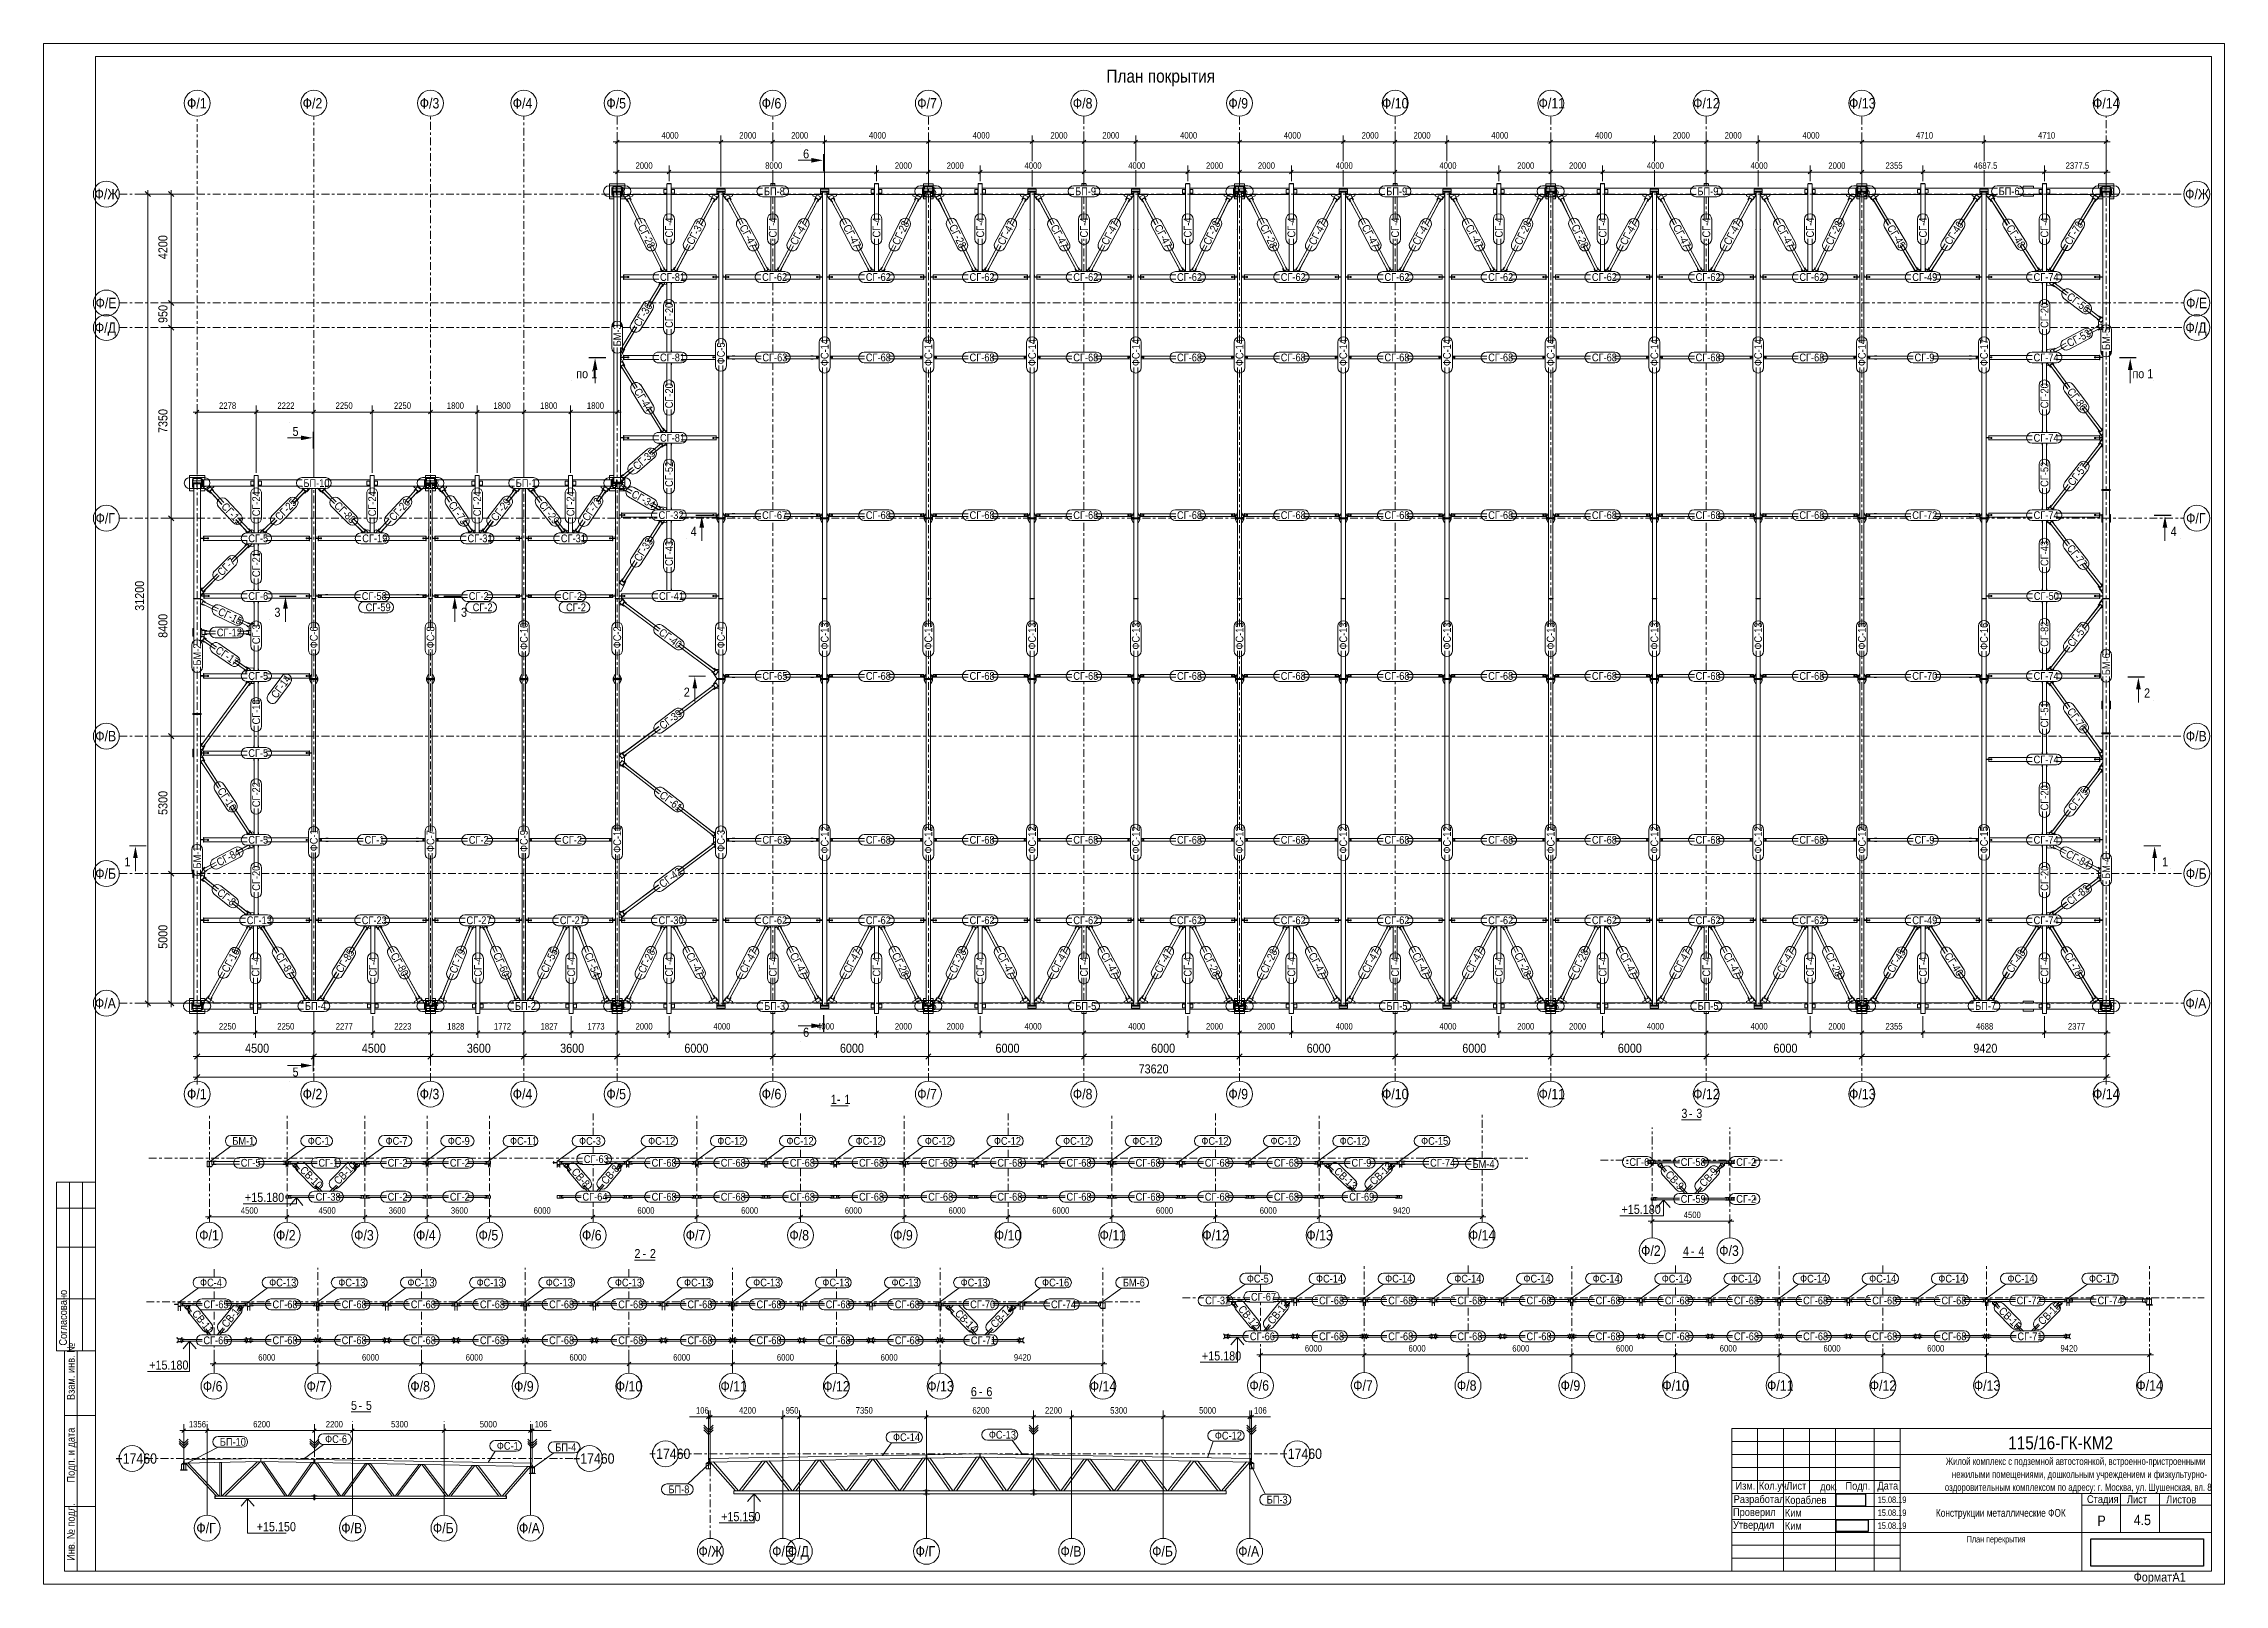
# Model space of a CAD drawing. Header units: millimetres. Extents: x -59 to 782, y -224 to 370.
import ezdxf

# ---------------------------------------------------------------- set-up
doc = ezdxf.new("R2010")
doc.units = ezdxf.units.MM
doc.linetypes.add('XKITLINE00', pattern=[0])
doc.linetypes.add('XKITLINE03', pattern=[6, 3, -1, 1, -1])
for name, color, linetype, lineweight in [('DrawingSheet', 5, 'Continuous', 0), ('LevelText', 7, 'Continuous', 0), ('OtherObjectType', 1, 'Continuous', 0), ('Part', 2, 'Continuous', 0), ('PartMark', 3, 'Continuous', 0), ('S-GRID', 1, 'Continuous', 0), ('Section', 6, 'Continuous', 0), ('Z-DIMENSIONS', 1, 'Continuous', 0)]:
    doc.layers.add(name, color=color, linetype=linetype, lineweight=lineweight)
doc.styles.add('GOST type A', font='ARIAL.TTF')
picture_1 = doc.add_image_def('image1.bmp', size_in_pixel=(866, 364))
picture_2 = doc.add_image_def('image2.bmp', size_in_pixel=(613, 222))
picture_3 = doc.add_image_def('image3.jpg', size_in_pixel=(784, 174))

msp = doc.modelspace()

# ---------------------------------------------------------------- texts
at = {"layer": 'LevelText', "style": 'GOST type A', "width": 0.85}
for s, p in [('+15.180', (18.43, -76.59)), ('+15.180', (549.3, -81.2)), ('+15.180', (387.5, -137.71)), ('+15.180', (-18.49, -141.24)), ('+15.150', (22.97, -203.57)), ('+15.150', (202.08, -199.69))]:
    msp.add_text(s, height=3.5, dxfattribs=at).set_placement(p)
at = {"layer": 'OtherObjectType', "style": 'GOST type A'}
for s, height, width, p in [('План покрытия', 5, 0.85, (350.66, 354.99)), ('1', 3.5, 0.85, (244.34, -38.78)), ('-', 3.5, 0.85, (246.76, -38.78)), ('1', 3.5, 0.85, (249.64, -38.78)), ('3', 3.5, 0.85, (572.39, -44.2)), ('3', 3.5, 0.85, (578.15, -44.2)), ('-', 3.5, 0.85, (575.27, -44.2)), ('2', 3.5, 0.85, (168.64, -98.25)), ('-', 3.5, 0.85, (171.74, -98.25)), ('2', 3.5, 0.85, (174.62, -98.25)), ('4', 3.5, 0.85, (573, -97.33)), ('-', 3.5, 0.85, (576.1, -97.33)), ('4', 3.5, 0.85, (578.98, -97.33)), ('6', 3.5, 0.85, (298.39, -151.47)), ('-', 3.5, 0.85, (301.49, -151.47)), ('6', 3.5, 0.85, (304.37, -151.47)), ('5', 3.5, 0.85, (59.35, -156.79)), ('-', 3.5, 0.85, (62.23, -156.79)), ('5', 3.5, 0.85, (65.1, -156.79)), ('115/16-ГК-КМ2', 5, 0.85, (698.4, -172)), ('Жилой комплекс с подземной автостоянкой, встроенно-пристроенными', 2.8, 0.765, (674.39, -178)), ('Изм.', 3, 0.85, (593.26, -187.52)), ('Кол.уч.', 3, 0.85, (602.27, -187.5)), ('Лист', 3, 0.85, (612.82, -187.55)), ('Подп.', 3, 0.85, (635.69, -187.57)), ('Дата', 3, 0.85, (648, -187.49)), ('нежилыми помещениями, дошкольным учреждением и физкультурно-', 2.8, 0.765, (676.73, -183)), ('Разработал', 3, 0.85, (592.55, -192.69)), ('Кораблев', 3, 0.85, (612.3, -193)), ('док.', 3, 0.85, (625.93, -187.8)), ('15.08.19', 2.5, 0.782, (648.1, -192.68)), ('оздоровительным комплексом по адресу: г. Москва, ул. Шушенская, вл. 8', 2.8, 0.765, (673.99, -188)), ('Стадия', 3, 0.85, (728.8, -192.68)), ('Лист', 3, 0.85, (744.22, -192.76)), ('Листов', 3, 0.85, (759.34, -192.81)), ('Утвердил', 3, 0.85, (592.32, -202.62)), ('Проверил', 3, 0.85, (592.3, -197.69)), ('Ким', 3, 0.85, (612.3, -198)), ('Ким', 3, 0.85, (612.3, -203)), ('15.08.19', 2.5, 0.782, (648.1, -197.68)), ('15.08.19', 2.5, 0.782, (648.1, -202.68)), ('Конструкции металлические ФОК', 3, 0.765, (670.55, -198)), ('Р', 4, 0.85, (732.85, -201.5)), ('4.5', 4, 0.85, (746.86, -201.21)), ('План перекрытия', 2.5, 0.765, (682.43, -207.89)), ('Формат:', 3.5, 0.85, (746.8, -223)), ('A1', 3.5, 0.85, (761.8, -223))]:
    msp.add_text(s, height=height, dxfattribs=dict(at, width=width)).set_placement(p)
at = {"layer": 'OtherObjectType', "style": 'GOST type A', "width": 0.85}
for s, p in [('Согласовано', (-50.2, -132)), ('Взам. инв. №', (-47.2, -153)), ('Подп. и дата', (-47.2, -184.8)), ('Инв. № подл.', (-47.2, -215))]:
    msp.add_text(s, height=3, rotation=90, dxfattribs=at).set_placement(p)
at = {"layer": 'PartMark', "style": 'GOST type A', "width": 0.85}
for s, p in [('Н-8', (159.46, 311.56)), ('БП-8', (218.58, 311.56)), ('Н-6', (279.46, 311.56)), ('БП-9', (338.58, 311.56)), ('Н-6', (399.46, 311.56)), ('БП-9', (458.58, 311.56)), ('Н-6', (519.46, 311.56)), ('БП-9', (578.58, 311.56)), ('Н-6', (639.46, 311.56)), ('БП-6', (694.75, 311.59)), ('Н-9', (733.66, 311.56)), ('СГ-81', (178.51, 278.5)), ('СГ-62', (217.89, 278.5)), ('СГ-62', (257.89, 278.5)), ('СГ-62', (297.89, 278.5)), ('СГ-62', (337.89, 278.5)), ('СГ-62', (377.89, 278.5)), ('СГ-62', (417.89, 278.5)), ('СГ-62', (457.89, 278.5)), ('СГ-62', (497.89, 278.5)), ('СГ-62', (537.89, 278.5)), ('СГ-62', (577.89, 278.5)), ('СГ-62', (617.89, 278.5)), ('СГ-49', (661.44, 278.5)), ('СГ-74', (708.22, 278.5)), ('СГ-81', (178.51, 247.5)), ('СГ-63', (217.99, 247.5)), ('СГ-68', (257.89, 247.5)), ('СГ-68', (297.89, 247.5)), ('СГ-68', (337.89, 247.5)), ('СГ-68', (377.89, 247.5)), ('СГ-68', (417.89, 247.5)), ('СГ-68', (457.89, 247.5)), ('СГ-68', (497.89, 247.5)), ('СГ-68', (537.89, 247.5)), ('СГ-68', (577.89, 247.5)), ('СГ-68', (617.89, 247.5)), ('СГ-9', (662.32, 247.5)), ('СГ-74', (708.22, 247.5)), ('СГ-81', (178.51, 216.5)), ('СГ-74', (708.22, 216.5)), ('Н-1', (-2.25, 199.06)), ('БП-10', (40.99, 199.06)), ('Н-3', (87.56, 199.06)), ('БП-1', (122.87, 199.06)), ('Н-5', (159.56, 199.06)), ('СГ-32', (177.94, 186.7)), ('СГ-67', (217.89, 186.7)), ('СГ-68', (257.89, 186.7)), ('СГ-68', (297.89, 186.7)), ('СГ-68', (337.89, 186.7)), ('СГ-68', (377.89, 186.7)), ('СГ-68', (417.89, 186.7)), ('СГ-68', (457.89, 186.7)), ('СГ-68', (497.89, 186.7)), ('СГ-68', (537.89, 186.7)), ('СГ-68', (577.89, 186.7)), ('СГ-68', (617.89, 186.7)), ('СГ-72', (661.44, 186.7)), ('СГ-74', (708.22, 186.7)), ('СГ-5', (19.74, 177.75)), ('СГ-19', (63.69, 177.75)), ('СГ-31', (104.28, 177.75)), ('СГ-31', (140.28, 177.75)), ('СГ-6', (19.74, 155.5)), ('СГ-58', (63.49, 155.5)), ('СГ-59', (64.99, 151.17)), ('СГ-2', (104.77, 155.5)), ('СГ-2', (106.27, 151.17)), ('СГ-2', (140.77, 155.5)), ('СГ-2', (142.27, 151.17)), ('СГ-41', (178.14, 155.5)), ('СГ-50', (708.32, 155.5)), ('СГ-12', (7.61, 141.46)), ('СГ-5', (19.74, 124.7)), ('СГ-65', (217.99, 124.7)), ('СГ-68', (257.89, 124.7)), ('СГ-68', (297.89, 124.7)), ('СГ-68', (337.89, 124.7)), ('СГ-68', (377.89, 124.7)), ('СГ-68', (417.89, 124.7)), ('СГ-68', (457.89, 124.7)), ('СГ-68', (497.89, 124.7)), ('СГ-68', (537.89, 124.7)), ('СГ-68', (577.89, 124.7)), ('СГ-68', (617.89, 124.7)), ('СГ-70', (661.44, 124.7)), ('СГ-74', (708.22, 124.7)), ('СГ-5', (19.74, 94.96)), ('СГ-74', (708.22, 92.5)), ('СГ-5', (19.74, 61.5)), ('СГ-1', (64.56, 61.5)), ('СГ-2', (104.77, 61.5)), ('СГ-2', (140.77, 61.5)), ('СГ-63', (217.99, 61.5)), ('СГ-68', (257.89, 61.5)), ('СГ-68', (297.89, 61.5)), ('СГ-68', (337.89, 61.5)), ('СГ-68', (377.89, 61.5)), ('СГ-68', (417.89, 61.5)), ('СГ-68', (457.89, 61.5)), ('СГ-68', (497.89, 61.5)), ('СГ-68', (537.89, 61.5)), ('СГ-68', (577.89, 61.5)), ('СГ-68', (617.89, 61.5)), ('СГ-9', (662.32, 61.5)), ('СГ-74', (708.22, 61.5)), ('СГ-13', (19.15, 30.5)), ('СГ-23', (63.49, 30.5)), ('СГ-27', (103.89, 30.5)), ('СГ-27', (139.89, 30.5)), ('СГ-30', (177.94, 30.5)), ('СГ-62', (217.89, 30.5)), ('СГ-62', (257.89, 30.5)), ('СГ-62', (297.89, 30.5)), ('СГ-62', (337.89, 30.5)), ('СГ-62', (377.89, 30.5)), ('СГ-62', (417.89, 30.5)), ('СГ-62', (457.89, 30.5)), ('СГ-62', (497.89, 30.5)), ('СГ-62', (537.89, 30.5)), ('СГ-62', (577.89, 30.5)), ('СГ-62', (617.89, 30.5)), ('СГ-49', (661.44, 30.5)), ('СГ-74', (708.22, 30.5)), ('Н-7', (-2.54, -2.56)), ('БП-4', (41.58, -2.56)), ('Н-2', (87.46, -2.56)), ('БП-2', (122.58, -2.56)), ('Н-4', (159.46, -2.56)), ('БП-3', (218.68, -2.56)), ('Н-6', (279.46, -2.56)), ('БП-5', (338.68, -2.56)), ('Н-6', (399.46, -2.56)), ('БП-5', (458.68, -2.56)), ('Н-6', (519.46, -2.56)), ('БП-5', (578.68, -2.56)), ('Н-6', (639.46, -2.56)), ('БП-7', (685.68, -2.56)), ('Н-8', (733.66, -2.56)), ('БМ-1', (13.58, -54.56)), ('ФС-1', (42.68, -54.58)), ('ФС-7', (72.68, -54.58)), ('ФС-9', (96.68, -54.58)), ('ФС-11', (120.68, -54.58)), ('ФС-3', (147.29, -54.58)), ('СГ-63', (149.11, -61.59)), ('ФС-12', (173.96, -54.58)), ('ФС-12', (200.63, -54.58)), ('ФС-12', (227.29, -54.58)), ('ФС-12', (253.96, -54.58)), ('ФС-12', (280.63, -54.58)), ('ФС-12', (307.29, -54.58)), ('ФС-12', (333.96, -54.58)), ('ФС-12', (360.63, -54.58)), ('ФС-12', (387.29, -54.58)), ('ФС-12', (413.96, -54.58)), ('ФС-12', (440.63, -54.58)), ('ФС-15', (472.03, -54.58)), ('СГ-5', (16.82, -63.01)), ('СГ-1', (46.77, -63.01)), ('СГ-2', (73.48, -63.01)), ('СГ-2', (97.48, -63.01)), ('СГ-68', (175.27, -63.01)), ('СГ-68', (201.93, -63.01)), ('СГ-68', (228.6, -63.01)), ('СГ-68', (255.27, -63.01)), ('СГ-68', (281.93, -63.01)), ('СГ-68', (308.6, -63.01)), ('СГ-68', (335.27, -63.01)), ('СГ-68', (361.93, -63.01)), ('СГ-68', (388.6, -63.01)), ('СГ-68', (415.27, -63.01)), ('СГ-9', (445.18, -63.01)), ('СГ-74', (475.49, -63.01)), ('БМ-4', (491.86, -63.49)), ('СГ-6', (552.33, -62.74)), ('СГ-58', (572.13, -62.74)), ('СГ-2', (593.54, -62.74)), ('СГ-38', (45.7, -76.11)), ('СГ-2', (73.48, -76.11)), ('СГ-2', (97.48, -76.11)), ('СГ-64', (148.6, -76.11)), ('СГ-68', (175.27, -76.11)), ('СГ-68', (201.93, -76.11)), ('СГ-68', (228.6, -76.11)), ('СГ-68', (255.27, -76.11)), ('СГ-68', (281.93, -76.11)), ('СГ-68', (308.6, -76.11)), ('СГ-68', (335.27, -76.11)), ('СГ-68', (361.93, -76.11)), ('СГ-68', (388.6, -76.11)), ('СГ-68', (415.27, -76.11)), ('СГ-69', (444.3, -76.11)), ('СГ-59', (572.13, -76.93)), ('СГ-2', (593.54, -76.93)), ('ФС-4', (1.12, -109.18)), ('ФС-13', (27.79, -109.18)), ('ФС-13', (54.45, -109.18)), ('ФС-13', (81.12, -109.18)), ('ФС-13', (107.79, -109.18)), ('ФС-13', (134.45, -109.18)), ('ФС-13', (161.12, -109.18)), ('ФС-13', (187.79, -109.18)), ('ФС-13', (214.45, -109.18)), ('ФС-13', (241.12, -109.18)), ('ФС-13', (267.79, -109.18)), ('ФС-13', (294.45, -109.18)), ('ФС-16', (325.85, -109.18)), ('БМ-6', (357.02, -109.19)), ('ФС-5', (404.83, -107.67)), ('ФС-14', (431.5, -107.67)), ('ФС-14', (458.17, -107.67)), ('ФС-14', (484.83, -107.67)), ('ФС-14', (511.5, -107.67)), ('ФС-14', (538.17, -107.67)), ('ФС-14', (564.83, -107.67)), ('ФС-14', (591.5, -107.67)), ('ФС-14', (618.17, -107.67)), ('ФС-14', (644.83, -107.67)), ('ФС-14', (671.5, -107.67)), ('ФС-14', (698.17, -107.67)), ('ФС-17', (729.57, -107.67)), ('СГ-65', (2.5, -117.6)), ('СГ-68', (29.07, -117.6)), ('СГ-68', (55.74, -117.6)), ('СГ-68', (82.41, -117.6)), ('СГ-68', (109.07, -117.6)), ('СГ-68', (135.74, -117.6)), ('СГ-68', (162.41, -117.6)), ('СГ-68', (189.07, -117.6)), ('СГ-68', (215.74, -117.6)), ('СГ-68', (242.41, -117.6)), ('СГ-68', (269.07, -117.6)), ('СГ-70', (298.11, -117.6)), ('СГ-74', (329.29, -117.6)), ('СГ-32', (388.75, -116.1)), ('СГ-67', (406.42, -114.69)), ('СГ-68', (432.67, -116.11)), ('СГ-68', (459.33, -116.11)), ('СГ-68', (486, -116.11)), ('СГ-68', (512.67, -116.11)), ('СГ-68', (539.33, -116.11)), ('СГ-68', (566, -116.11)), ('СГ-68', (592.67, -116.11)), ('СГ-68', (619.33, -116.11)), ('СГ-68', (646, -116.11)), ('СГ-68', (672.67, -116.11)), ('СГ-72', (701.7, -116.11)), ('СГ-74', (732.89, -116.1)), ('СГ-66', (2.41, -131.45)), ('СГ-68', (29.07, -131.45)), ('СГ-68', (55.74, -131.45)), ('СГ-68', (82.41, -131.45)), ('СГ-68', (109.07, -131.45)), ('СГ-68', (135.74, -131.45)), ('СГ-68', (162.41, -131.45)), ('СГ-68', (189.07, -131.45)), ('СГ-68', (215.74, -131.45)), ('СГ-68', (242.41, -131.45)), ('СГ-68', (269.07, -131.45)), ('СГ-71', (298.4, -131.45)), ('СГ-66', (406, -129.92)), ('СГ-68', (432.67, -129.92)), ('СГ-68', (459.33, -129.92)), ('СГ-68', (486, -129.92)), ('СГ-68', (512.67, -129.92)), ('СГ-68', (539.33, -129.92)), ('СГ-68', (566, -129.92)), ('СГ-68', (592.67, -129.92)), ('СГ-68', (619.33, -129.92)), ('СГ-68', (646, -129.92)), ('СГ-68', (672.67, -129.92)), ('СГ-71', (701.99, -129.92)), ('БП-10', (8.76, -170.6)), ('ФС-6', (49.36, -169.57)), ('ФС-14', (268.37, -168.82)), ('ФС-13', (305.34, -167.86)), ('ФС-12', (392.48, -168.21)), ('ФС-1', (115.58, -172.15)), ('БП-4', (138.12, -172.72)), ('БП-8', (181.77, -188.93)), ('БП-3', (412.49, -192.89))]:
    msp.add_text(s, height=3, dxfattribs=at).set_placement(p)
for s, rotation, p in [('СГ-4', 90.00021, (183.5, 295.26)), ('СГ-4', 90.00021, (223.5, 295.26)), ('СГ-4', 90.00021, (263.5, 295.26)), ('СГ-4', 90.00021, (303.5, 295.26)), ('СГ-4', 90.00021, (343.5, 295.26)), ('СГ-4', 90.00021, (383.5, 295.26)), ('СГ-4', 90.00021, (423.5, 295.26)), ('СГ-4', 90.00021, (463.5, 295.26)), ('СГ-4', 90.00021, (503.5, 295.26)), ('СГ-4', 90.00021, (543.5, 295.26)), ('СГ-4', 90.00021, (583.5, 295.26)), ('СГ-4', 90.00021, (623.5, 295.26)), ('СГ-4', 90.00021, (667.05, 295.26)), ('СГ-4', 90.00021, (713.92, 295.26)), ('СГ-28', -64.01084, (169.87, 299.42)), ('СГ-37', 61.86798, (191.19, 292.14)), ('СГ-47', -61.86798, (209.01, 299.25)), ('СГ-47', 61.86798, (231.11, 292.01)), ('СГ-47', -61.86798, (249.01, 299.25)), ('СГ-28', 64.01084, (270.53, 292.04)), ('СГ-28', -64.01084, (289.87, 299.42)), ('СГ-47', 61.86798, (311.11, 292.01)), ('СГ-47', -61.86798, (329.01, 299.25)), ('СГ-47', 61.86798, (351.11, 292.01)), ('СГ-47', -61.86798, (369.01, 299.25)), ('СГ-28', 64.01084, (390.53, 292.04)), ('СГ-28', -64.01084, (409.87, 299.42)), ('СГ-47', 61.86798, (431.11, 292.01)), ('СГ-47', -61.86798, (449.01, 299.25)), ('СГ-47', 61.86798, (471.11, 292.01)), ('СГ-47', -61.86798, (489.01, 299.25)), ('СГ-28', 64.01084, (510.53, 292.04)), ('СГ-28', -64.01084, (529.87, 299.42)), ('СГ-47', 61.86798, (551.11, 292.01)), ('СГ-47', -61.86798, (569.01, 299.25)), ('СГ-47', 61.86798, (591.11, 292.01)), ('СГ-47', -61.86798, (609.01, 299.25)), ('СГ-28', 64.01084, (630.53, 292.04)), ('СГ-45', -59.44437, (651.58, 299.03)), ('СГ-46', 57.12389, (676.13, 292.07)), ('СГ-48', -57.4161, (697.52, 298.99)), ('СГ-78', 58.75109, (722.48, 292.05)), ('СГ-36', 58.87141, (170.73, 260.56)), ('СГ-20', 90.00021, (183.5, 260.41)), ('СГ-20', 90.00021, (713.92, 260.41)), ('СГ-56', -37.09329, (720.71, 271.87)), ('БМ-3', 90.00021, (163.5, 253.29)), ('ФС-5', 90.00021, (203.5, 246.35)), ('ФС-14', 90.00021, (243.5, 245.67)), ('ФС-14', 90.00021, (283.5, 245.67)), ('ФС-14', 90.00021, (323.5, 245.67)), ('ФС-14', 90.00021, (363.5, 245.67)), ('ФС-14', 90.00021, (403.5, 245.67)), ('ФС-14', 90.00021, (443.5, 245.67)), ('ФС-14', 90.00021, (483.5, 245.67)), ('ФС-14', 90.00021, (523.5, 245.67)), ('ФС-14', 90.00021, (563.5, 245.67)), ('ФС-14', 90.00021, (603.5, 245.67)), ('ФС-14', 90.00021, (643.5, 245.67)), ('ФС-17', 90.00021, (690.6, 245.67)), ('СГ-53', 27.72543, (722.05, 252.9)), ('БМ-5', 90.00021, (737.7, 251.9)), ('СГ-44', -58.20105, (168.31, 235.97)), ('СГ-20', 90.00021, (183.5, 229.41)), ('СГ-20', 90.00021, (713.92, 229.41)), ('СГ-86', -53.13611, (720.95, 235.84)), ('СГ-35', 40.15288, (169.61, 205.39)), ('СГ-52', 90.00021, (183.5, 199.1)), ('СГ-52', 90.00021, (713.92, 199.1)), ('СГ-57', 52.06467, (723.43, 199.17)), ('СГ-24', 90.00021, (24.27, 187.76)), ('СГ-25', 45.40118, (31.83, 185.85)), ('СГ-24', 90.00021, (69, 187.76)), ('СГ-26', 47.71593, (75.89, 185.71)), ('СГ-24', 90.00021, (109.5, 187.76)), ('СГ-29', 52.41418, (115.34, 185.59)), ('СГ-24', 90.00021, (145.5, 187.76)), ('СГ-73', 55.8462, (150.74, 185.6)), ('СГ-34', -30.25217, (167.2, 195.45)), ('СГ-11', -47.29767, (9.11, 191.33)), ('СГ-88', -44.98865, (52.58, 191.6)), ('СГ-73', -55.86339, (96.76, 192.24)), ('СГ-29', -52.41991, (131.65, 192.1)), ('СГ-33', 57.35308, (170.78, 170)), ('СГ-43', 90.00021, (183.5, 168.6)), ('СГ-43', 90.00021, (713.92, 168.6)), ('СГ-77', -52.10478, (720.86, 175.39)), ('СГ-7', 45.01729, (9.61, 164.52)), ('СГ-21', 90.00021, (24.27, 164.32)), ('СГ-15', -25.85759, (7.75, 149.96)), ('СГ-3', 90.00021, (24.27, 138.45)), ('ФС-6', 90.00021, (46.5, 136.86)), ('ФС-8', 90.00021, (91.5, 136.86)), ('ФС-10', 90.00021, (127.5, 136.27)), ('ФС-2', 90.00021, (163.5, 136.86)), ('СГ-40', -36.70368, (177.76, 142.4)), ('ФС-4', 90.00021, (203.5, 136.86)), ('ФС-13', 90.00021, (243.5, 136.37)), ('ФС-13', 90.00021, (283.5, 136.37)), ('ФС-13', 90.00021, (323.5, 136.37)), ('ФС-13', 90.00021, (363.5, 136.37)), ('ФС-13', 90.00021, (403.5, 136.37)), ('ФС-13', 90.00021, (443.5, 136.37)), ('ФС-13', 90.00021, (483.5, 136.37)), ('ФС-13', 90.00021, (523.5, 136.37)), ('ФС-13', 90.00021, (563.5, 136.37)), ('ФС-13', 90.00021, (603.5, 136.37)), ('ФС-13', 90.00021, (643.5, 136.37)), ('ФС-16', 90.00021, (690.6, 136.27)), ('СГ-82', 90.00021, (713.92, 137.48)), ('СГ-57', 52.06467, (723.33, 137.07)), ('БМ-2', 90.00021, (1.5, 130.2)), ('СГ-17', -34.73843, (6.79, 135.42)), ('БМ-6', 90.00021, (737.7, 126.49)), ('СГ-14', 53.74917, (30.66, 117.27)), ('СГ-18', 90.00021, (24.27, 107.5)), ('СГ-39', 36.85265, (179.64, 105.35)), ('СГ-51', 90.00021, (713.92, 106.37)), ('СГ-76', -54.1044, (720.93, 112.54)), ('СГ-22', 90.00021, (24.27, 75.61)), ('СГ-10', -56.97492, (7.65, 81.94)), ('СГ-61', -37.78084, (178.02, 79.69)), ('СГ-20', 90.00021, (713.92, 74.38)), ('СГ-75', 52.54596, (723.6, 73.77)), ('ФС-11', 90.00021, (163.5, 58.02)), ('ФС-12', 90.00021, (243.5, 57.73)), ('ФС-12', 90.00021, (283.5, 57.73)), ('ФС-12', 90.00021, (323.5, 57.73)), ('ФС-12', 90.00021, (363.5, 57.73)), ('ФС-12', 90.00021, (403.5, 57.73)), ('ФС-12', 90.00021, (443.5, 57.73)), ('ФС-12', 90.00021, (483.5, 57.73)), ('ФС-12', 90.00021, (523.5, 57.73)), ('ФС-12', 90.00021, (563.5, 57.73)), ('ФС-12', 90.00021, (603.5, 57.73)), ('ФС-12', 90.00021, (643.5, 57.73)), ('ФС-15', 90.00021, (690.6, 57.82)), ('БМ-1', 90.00021, (1.5, 51.96)), ('СГ-84', 27.77699, (8.5, 52.75)), ('ФС-1', 90.00021, (46.5, 58.61)), ('ФС-7', 90.00021, (91.5, 58.32)), ('ФС-9', 90.00021, (127.5, 58.32)), ('ФС-3', 90.00021, (203.5, 58.41)), ('СГ-84', -27.72543, (720.38, 56.58)), ('СГ-20', 90.00021, (24.27, 43.38)), ('СГ-42', 36.86983, (179.56, 44.3)), ('СГ-20', 90.00021, (713.92, 43.38)), ('БМ-4', 90.00021, (737.7, 47.96)), ('СГ-8', -38.62308, (7.4, 42.13)), ('СГ-83', 37.09329, (722.45, 37.69)), ('СГ-16', 60.87104, (11.83, 11.55)), ('СГ-4', 90.00021, (24, 10.28)), ('СГ-87', -58.4818, (30.11, 18.33)), ('СГ-85', 58.12084, (55.75, 11.42)), ('СГ-4', 90.00021, (69.27, 10.28)), ('СГ-80', -61.24919, (74.47, 18.49)), ('СГ-79', 67.76945, (99.92, 11.25)), ('СГ-4', 90.00021, (109.78, 10.28)), ('СГ-60', -65.89588, (114.05, 18.75)), ('СГ-55', 64.34316, (135.07, 11.44)), ('СГ-4', 90.00021, (145.77, 10.28)), ('СГ-54', -68.62316, (149.32, 18.8)), ('СГ-28', 64.01084, (172.57, 11.27)), ('СГ-4', 90.00021, (183.5, 10.28)), ('СГ-47', -61.86798, (188.47, 18.58)), ('СГ-47', 61.86798, (211.66, 11.34)), ('СГ-4', 90.00021, (223.5, 10.28)), ('СГ-47', -61.86798, (228.47, 18.58)), ('СГ-47', 61.86798, (251.66, 11.34)), ('СГ-4', 90.00021, (263.5, 10.28)), ('СГ-28', -64.01084, (267.83, 18.65)), ('СГ-28', 64.01084, (292.57, 11.27)), ('СГ-4', 90.00021, (303.5, 10.28)), ('СГ-47', -61.86798, (308.47, 18.58)), ('СГ-47', 61.86798, (331.66, 11.34)), ('СГ-4', 90.00021, (343.5, 10.28)), ('СГ-47', -61.86798, (348.47, 18.58)), ('СГ-47', 61.86798, (371.66, 11.34)), ('СГ-4', 90.00021, (383.5, 10.28)), ('СГ-28', -64.01084, (387.83, 18.65)), ('СГ-28', 64.01084, (412.57, 11.27)), ('СГ-4', 90.00021, (423.5, 10.28)), ('СГ-47', -61.86798, (428.47, 18.58)), ('СГ-47', 61.86798, (451.66, 11.34)), ('СГ-4', 90.00021, (463.5, 10.28)), ('СГ-47', -61.86798, (468.47, 18.58)), ('СГ-47', 61.86798, (491.66, 11.34)), ('СГ-4', 90.00021, (503.5, 10.28)), ('СГ-28', -64.01084, (507.83, 18.65)), ('СГ-28', 64.01084, (532.57, 11.27)), ('СГ-4', 90.00021, (543.5, 10.28)), ('СГ-47', -61.86798, (548.47, 18.58)), ('СГ-47', 61.86798, (571.66, 11.34)), ('СГ-4', 90.00021, (583.5, 10.28)), ('СГ-47', -61.86798, (588.47, 18.58)), ('СГ-47', 61.86798, (611.66, 11.34)), ('СГ-4', 90.00021, (623.5, 10.28)), ('СГ-28', -64.01084, (627.83, 18.65)), ('СГ-45', 59.44437, (654.17, 11.45)), ('СГ-4', 90.00021, (667.05, 10.28)), ('СГ-46', -57.12389, (673.61, 18.3)), ('СГ-48', 57.4161, (700.04, 11.4)), ('СГ-4', 90.00021, (713.92, 10.28)), ('СГ-78', -58.75109, (719.92, 18.4)), ('СВ-10', -45.19491, (39.38, -64.61)), ('СВ-10', 45.19491, (54.52, -70.16)), ('СВ-8', -49.10248, (144.14, -65.11)), ('СВ-8', 49.10248, (157.75, -70.14)), ('СВ-13', -43.83127, (438.21, -65.08)), ('СВ-13', 43.83127, (453.93, -70.37)), ('СВ-9', -47.47528, (565.99, -66.19)), ('СВ-9', 47.47528, (581.22, -71.09)), ('СВ-11', 50.83282, (11.45, -125.37)), ('СВ-14', 45.41836, (307.77, -125.45)), ('СВ-12', -50.83282, (401.26, -118.02)), ('СВ-12', 50.83282, (414.84, -124.08)), ('СВ-15', -45.41836, (694.51, -118.89)), ('СВ-15', 45.41836, (711.75, -124.32)), ('СВ-11', -50.83282, (-2.16, -119.76)), ('СВ-14', -45.41836, (291.99, -119.88))]:
    msp.add_text(s, height=3, rotation=rotation, dxfattribs=at).set_placement(p)
at = {"layer": 'S-GRID', "style": 'GOST type A', "width": 0.85}
for s, p in [('Ф/1', (-3.91, 345)), ('Ф/2', (40.7, 345)), ('Ф/3', (85.83, 345)), ('Ф/4', (121.7, 345)), ('Ф/5', (157.83, 345)), ('Ф/6', (217.7, 345)), ('Ф/7', (277.7, 345)), ('Ф/8', (337.7, 345)), ('Ф/9', (397.7, 345)), ('Ф/10', (456.92, 345)), ('Ф/11', (517.31, 345)), ('Ф/12', (576.92, 345)), ('Ф/13', (637.05, 345)), ('Ф/14', (731.12, 345)), ('Ф/Ж', (-39.56, 310)), ('Ф/Ж', (766.64, 310)), ('Ф/Е', (-39.17, 268)), ('Ф/Е', (767.03, 268)), ('Ф/Д', (-39.43, 258.5)), ('Ф/Д', (766.77, 258.5)), ('Ф/Г', (-39.17, 185)), ('Ф/Г', (767.03, 185)), ('Ф/В', (-39.3, 101)), ('Ф/В', (766.9, 101)), ('Ф/Б', (-39.3, 48)), ('Ф/Б', (766.9, 48)), ('Ф/А', (-39.43, -2)), ('Ф/А', (766.77, -2)), ('Ф/1', (-3.91, -37)), ('Ф/2', (40.7, -37)), ('Ф/3', (85.83, -37)), ('Ф/4', (121.7, -37)), ('Ф/5', (157.83, -37)), ('Ф/6', (217.7, -37)), ('Ф/7', (277.7, -37)), ('Ф/8', (337.7, -37)), ('Ф/9', (397.7, -37)), ('Ф/10', (456.92, -37)), ('Ф/11', (517.31, -37)), ('Ф/12', (576.92, -37)), ('Ф/13', (637.05, -37)), ('Ф/14', (731.12, -37)), ('Ф/1', (0.8, -91.43)), ('Ф/2', (30.41, -91.43)), ('Ф/3', (60.54, -91.43)), ('Ф/4', (84.41, -91.43)), ('Ф/5', (108.54, -91.43)), ('Ф/6', (148.41, -91.43)), ('Ф/7', (188.41, -91.43)), ('Ф/8', (228.41, -91.43)), ('Ф/9', (268.41, -91.43)), ('Ф/10', (307.63, -91.43)), ('Ф/11', (348.02, -91.43)), ('Ф/12', (387.63, -91.43)), ('Ф/13', (427.75, -91.43)), ('Ф/14', (490.43, -91.43)), ('Ф/2', (556.84, -97.42)), ('Ф/3', (586.97, -97.42)), ('Ф/6', (2.21, -149.67)), ('Ф/7', (42.21, -149.67)), ('Ф/8', (82.21, -149.67)), ('Ф/9', (122.21, -149.67)), ('Ф/10', (161.43, -149.67)), ('Ф/11', (201.82, -149.67)), ('Ф/12', (241.43, -149.67)), ('Ф/13', (281.56, -149.67)), ('Ф/14', (344.23, -149.67)), ('Ф/6', (405.81, -149.38)), ('Ф/7', (445.81, -149.38)), ('Ф/8', (485.81, -149.38)), ('Ф/9', (525.81, -149.38)), ('Ф/10', (565.03, -149.38)), ('Ф/11', (605.42, -149.38)), ('Ф/12', (645.03, -149.38)), ('Ф/13', (685.16, -149.38)), ('Ф/14', (747.83, -149.38)), ('+17460', (-31.46, -177.53)), ('+17460', (144.98, -177.53)), ('+17460', (174.23, -175.7)), ('+17460', (417.82, -175.7)), ('Ф/Г', (-0.3, -204.35)), ('Ф/В', (55.58, -204.35)), ('Ф/Б', (90.91, -204.35)), ('Ф/А', (124.11, -204.35)), ('Ф/Ж', (193.35, -213.31)), ('Ф/Е', (221.74, -213.31)), ('Ф/Д', (227.82, -213.31)), ('Ф/Г', (277.08, -213.31)), ('Ф/В', (332.95, -213.31)), ('Ф/Б', (368.28, -213.31)), ('Ф/А', (401.48, -213.31))]:
    msp.add_text(s, height=4, dxfattribs=at).set_placement(p)
at = {"layer": 'Section', "style": 'GOST type A', "width": 0.85}
for s, p in [('6', (233.7, 325.76)), ('по 1', (146.21, 241)), ('по 1', (746.35, 241)), ('5', (36.8, 218.74)), ('4', (190.36, 180.2)), ('4', (761.09, 180.2)), ('3', (29.82, 149)), ('3', (101.76, 149)), ('1', (-28.04, 52.78)), ('1', (757.78, 52.78)), ('6', (233.7, -12.93)), ('5', (36.8, -28.27))]:
    msp.add_text(s, height=3.5, dxfattribs=at).set_placement(p)
for p in [(187.68, 118.21), (750.84, 117.89)]:
    msp.add_text('2', height=3.5, rotation=-0.03438, dxfattribs=at).set_placement(p)
at = {"layer": 'Z-DIMENSIONS', "style": 'GOST type A', "width": 0.85}
for s, height, p in [('4000', 2.5, (179.07, 333.38)), ('2000', 2.5, (209.07, 333.38)), ('2000', 2.5, (229.07, 333.38)), ('4000', 2.5, (259.07, 333.38)), ('4000', 2.5, (299.07, 333.38)), ('2000', 2.5, (329.07, 333.38)), ('2000', 2.5, (349.07, 333.38)), ('4000', 2.5, (379.07, 333.38)), ('4000', 2.5, (419.07, 333.38)), ('2000', 2.5, (449.07, 333.38)), ('2000', 2.5, (469.07, 333.38)), ('4000', 2.5, (499.07, 333.38)), ('4000', 2.5, (539.07, 333.38)), ('2000', 2.5, (569.07, 333.38)), ('2000', 2.5, (589.07, 333.38)), ('4000', 2.5, (619.07, 333.38)), ('4710', 2.5, (662.86, 333.38)), ('4710', 2.5, (709.96, 333.38)), ('2000', 2.5, (169.07, 321.73)), ('8000', 2.5, (219.07, 321.73)), ('2000', 2.5, (269.07, 321.73)), ('2000', 2.5, (289.07, 321.73)), ('4000', 2.5, (319.07, 321.73)), ('4000', 2.5, (359.07, 321.73)), ('2000', 2.5, (389.07, 321.73)), ('2000', 2.5, (409.07, 321.73)), ('4000', 2.5, (439.07, 321.73)), ('4000', 2.5, (479.07, 321.73)), ('2000', 2.5, (509.07, 321.73)), ('2000', 2.5, (529.07, 321.73)), ('4000', 2.5, (559.07, 321.73)), ('4000', 2.5, (599.07, 321.73)), ('2000', 2.5, (629.07, 321.73)), ('2355', 2.5, (651.09, 321.73)), ('4687.5', 2.5, (685.16, 321.73)), ('2377.5', 2.5, (720.57, 321.73)), ('2278', 2.5, (8.46, 229.18)), ('2222', 2.5, (30.96, 229.18)), ('2250', 2.5, (53.4, 229.18)), ('2250', 2.5, (75.9, 229.18)), ('1800', 2.5, (96.31, 229.18)), ('1800', 2.5, (114.31, 229.18)), ('1800', 2.5, (132.31, 229.18)), ('1800', 2.5, (150.31, 229.18)), ('2250', 2.5, (8.4, -10.14)), ('2250', 2.5, (30.9, -10.14)), ('2277', 2.5, (53.46, -10.14)), ('2223', 2.5, (76.04, -10.14)), ('1828', 2.5, (96.45, -10.14)), ('1772', 2.5, (114.45, -10.14)), ('1827', 2.5, (132.45, -10.14)), ('1773', 2.5, (150.53, -10.14)), ('2000', 2.5, (169.07, -10.14)), ('4000', 2.5, (199.07, -10.14)), ('4000', 2.5, (239.07, -10.14)), ('2000', 2.5, (269.07, -10.14)), ('2000', 2.5, (289.07, -10.14)), ('4000', 2.5, (319.07, -10.14)), ('4000', 2.5, (359.07, -10.14)), ('2000', 2.5, (389.07, -10.14)), ('2000', 2.5, (409.07, -10.14)), ('4000', 2.5, (439.07, -10.14)), ('4000', 2.5, (479.07, -10.14)), ('2000', 2.5, (509.07, -10.14)), ('2000', 2.5, (529.07, -10.14)), ('4000', 2.5, (559.07, -10.14)), ('4000', 2.5, (599.07, -10.14)), ('2000', 2.5, (629.07, -10.14)), ('2355', 2.5, (651.09, -10.14)), ('4688', 2.5, (686.06, -10.14)), ('2377', 2.5, (721.46, -10.14)), ('4500', 3.5, (18.51, -19.08)), ('4500', 3.5, (63.51, -19.08)), ('3600', 3.5, (104.01, -19.08)), ('3600', 3.5, (140.01, -19.08)), ('6000', 3.5, (187.9, -19.08)), ('6000', 3.5, (247.9, -19.08)), ('6000', 3.5, (307.9, -19.08)), ('6000', 3.5, (367.9, -19.08)), ('6000', 3.5, (427.9, -19.08)), ('6000', 3.5, (487.9, -19.08)), ('6000', 3.5, (547.9, -19.08)), ('6000', 3.5, (607.9, -19.08)), ('9420', 3.5, (685, -19.08)), ('73620', 3.5, (363.08, -27.06)), ('4500', 2.5, (16.86, -81.14)), ('4500', 2.5, (46.86, -81.14)), ('3600', 2.5, (73.86, -81.14)), ('3600', 2.5, (97.86, -81.14)), ('6000', 2.5, (129.78, -81.14)), ('6000', 2.5, (169.78, -81.14)), ('6000', 2.5, (209.78, -81.14)), ('6000', 2.5, (249.78, -81.14)), ('6000', 2.5, (289.78, -81.14)), ('6000', 2.5, (329.78, -81.14)), ('6000', 2.5, (369.78, -81.14)), ('6000', 2.5, (409.78, -81.14)), ('9420', 2.5, (461.18, -81.14)), ('4500', 2.5, (573.29, -82.83)), ('6000', 2.5, (427.18, -134.3)), ('6000', 2.5, (467.18, -134.3)), ('6000', 2.5, (507.18, -134.3)), ('6000', 2.5, (547.18, -134.3)), ('6000', 2.5, (587.18, -134.3)), ('6000', 2.5, (627.18, -134.3)), ('6000', 2.5, (667.18, -134.3)), ('9420', 2.5, (718.58, -134.3)), ('6000', 2.5, (23.58, -137.78)), ('6000', 2.5, (63.58, -137.78)), ('6000', 2.5, (103.58, -137.78)), ('6000', 2.5, (143.58, -137.78)), ('6000', 2.5, (183.58, -137.78)), ('6000', 2.5, (223.58, -137.78)), ('6000', 2.5, (263.58, -137.78)), ('9420', 2.5, (314.98, -137.78)), ('106', 2.5, (192.36, -158.22)), ('4200', 2.5, (208.98, -158.22)), ('950', 2.5, (226.96, -158.22)), ('7350', 2.5, (253.98, -158.22)), ('6200', 2.5, (298.98, -158.22)), ('2200', 2.5, (326.98, -158.22)), ('5300', 2.5, (352.14, -158.22)), ('5000', 2.5, (386.4, -158.22)), ('106', 2.5, (407.56, -158.22)), ('1356', 2.5, (-3.17, -163.54)), ('6200', 2.5, (21.61, -163.54)), ('2200', 2.5, (49.61, -163.54)), ('5300', 2.5, (74.77, -163.54)), ('5000', 2.5, (109.02, -163.54)), ('106', 2.5, (130.18, -163.54))]:
    msp.add_text(s, height=height, dxfattribs=at).set_placement(p)
for s, p in [('4200', (-11.45, 286.9)), ('950', (-11.45, 262.29)), ('7350', (-11.45, 219.87)), ('31200', (-20.45, 151.33)), ('8400', (-11.45, 140.9)), ('5300', (-11.45, 72.62)), ('5000', (-11.45, 21.01))]:
    msp.add_text(s, height=3.5, rotation=90.00021, dxfattribs=at).set_placement(p)

# ---------------------------------------------------------------- hatches: boundary and pattern name
at = {"layer": 'Section'}
for points in [[(241.4, 325.01), (236.9, 324.11), (236.9, 325.91)], [(241.82, 327.41), (241.82, 320.81), (241.4, 320.81), (241.4, 327.41)], [(151.06, 249.12), (157.66, 249.12), (157.66, 248.7), (151.06, 248.7)], [(153.46, 248.7), (154.36, 244.2), (152.56, 244.2)], [(741.29, 249.12), (747.89, 249.12), (747.89, 248.7), (741.29, 248.7)], [(745.49, 248.7), (746.39, 244.2), (744.59, 244.2)], [(44.5, 217.99), (40, 217.09), (40, 218.89)], [(44.92, 220.39), (44.92, 213.79), (44.5, 213.79), (44.5, 220.39)], [(192.21, 188.32), (198.81, 188.32), (198.81, 187.9), (192.21, 187.9)], [(194.61, 187.9), (195.51, 183.4), (193.71, 183.4)], [(754.69, 188.32), (761.29, 188.32), (761.29, 187.9), (754.69, 187.9)], [(758.89, 187.9), (759.79, 183.4), (757.99, 183.4)], [(31.67, 157.12), (38.27, 157.12), (38.27, 156.7), (31.67, 156.7)], [(34.07, 156.7), (34.97, 152.2), (33.17, 152.2)], [(95.14, 157.12), (101.74, 157.12), (101.74, 156.7), (95.14, 156.7)], [(99.34, 156.7), (100.24, 152.2), (98.44, 152.2)], [(189.53, 126.33), (196.13, 126.33), (196.13, 125.91), (189.53, 125.91)], [(191.93, 125.91), (192.83, 121.41), (191.03, 121.41)], [(744.44, 126.02), (751.04, 126.01), (751.04, 125.59), (744.44, 125.6)], [(748.64, 125.59), (749.54, 121.09), (747.74, 121.09)], [(-26.19, 60.9), (-19.59, 60.9), (-19.59, 60.48), (-26.19, 60.48)], [(-23.79, 60.48), (-22.89, 55.98), (-24.69, 55.98)], [(750.7, 60.9), (757.3, 60.9), (757.3, 60.48), (750.7, 60.48)], [(754.9, 60.48), (755.8, 55.98), (754, 55.98)], [(241.4, -8.68), (236.9, -9.58), (236.9, -7.78)], [(241.82, -4.48), (241.82, -11.08), (241.4, -11.08), (241.4, -4.48)], [(44.5, -24.02), (40, -24.92), (40, -23.12)], [(44.92, -19.82), (44.92, -26.42), (44.5, -26.42), (44.5, -19.82)]]:
    msp.add_hatch(color=256, dxfattribs=at).paths.add_polyline_path(points, flags=17)

# ---------------------------------------------------------------- linework, layer by layer
at = {"layer": 'DrawingSheet', "linetype": 'XKITLINE00', "lineweight": 0}
for p, q in [((781.8, 370), (-59.2, 370)), ((-59.2, 370), (-59.2, -224)), ((776.8, 365), (-39.2, 365)), ((-39.2, 365), (-39.2, -219)), ((776.8, -219), (776.8, 365)), ((781.8, -224), (781.8, 370)), ((-59.2, -224), (781.8, -224)), ((-39.2, -219), (776.8, -219))]:
    msp.add_line(p, q, dxfattribs=at)
at = {"layer": 'LevelText', "linetype": 'XKITLINE00', "lineweight": 0}
for p, q in [((38.29, -74.94), (35.79, -77.94)), ((38.29, -74.94), (38.29, -77.29)), ((40.79, -77.94), (38.29, -74.94)), ((30.07, -77.29), (17.73, -77.29)), ((38.29, -77.29), (30.07, -77.29)), ((560.95, -81.9), (548.6, -81.9)), ((565.56, -81.9), (560.95, -81.9)), ((565.56, -75.76), (563.06, -78.76)), ((565.56, -75.76), (565.56, -81.9)), ((568.06, -78.76), (565.56, -75.76)), ((-2.91, -130.29), (-5.41, -133.29)), ((-2.91, -130.29), (-2.91, -141.94)), ((-0.41, -133.29), (-2.91, -130.29)), ((401.2, -128.76), (398.7, -131.76)), ((401.2, -128.76), (401.2, -138.41)), ((403.7, -131.76), (401.2, -128.76)), ((-6.84, -141.94), (-19.19, -141.94)), ((-2.91, -141.94), (-6.84, -141.94)), ((399.14, -138.41), (386.8, -138.41)), ((401.2, -138.41), (399.14, -138.41)), ((19.44, -190.93), (16.94, -193.93)), ((19.44, -190.93), (19.44, -204.27)), ((21.94, -193.93), (19.44, -190.93)), ((214.8, -189.1), (212.3, -192.1)), ((214.8, -189.1), (214.8, -200.39)), ((217.3, -192.1), (214.8, -189.1)), ((213.5, -200.39), (201.38, -200.39)), ((214.8, -200.39), (213.5, -200.39)), ((19.44, -204.27), (22.27, -204.27)), ((34.39, -204.27), (22.27, -204.27))]:
    msp.add_line(p, q, dxfattribs=at)
at = {"layer": 'OtherObjectType', "linetype": 'XKITLINE00', "lineweight": 0}
for p, q in [((244.34, -39.53), (251.01, -39.53)), ((572.39, -44.95), (579.97, -44.95)), ((-54.2, -134), (-54.2, -69)), ((-54.2, -69), (-39.2, -69)), ((-49.2, -134), (-49.2, -69)), ((-44.2, -134), (-44.2, -69)), ((-39.2, -69), (-39.2, -219)), ((-54.2, -79), (-39.2, -79)), ((-54.2, -94), (-39.2, -94)), ((168.64, -99), (176.67, -99)), ((573, -98.08), (581.03, -98.08)), ((-54.2, -114), (-39.2, -114)), ((-54.2, -134), (-39.2, -134)), ((-51.2, -134), (-51.2, -219)), ((-46.2, -134), (-46.2, -219)), ((-51.2, -159), (-39.2, -159)), ((59.35, -157.54), (66.93, -157.54)), ((298.39, -152.22), (306.42, -152.22)), ((776.8, -164), (591.8, -164)), ((591.8, -219), (591.8, -164)), ((591.8, -164), (776.8, -164)), ((601.8, -164), (601.8, -189)), ((611.8, -164), (611.8, -219)), ((621.8, -164), (621.8, -189)), ((631.8, -164), (631.8, -219)), ((646.8, -164), (646.8, -219)), ((656.8, -164), (656.8, -219)), ((776.8, -164), (776.8, -219)), ((591.8, -169), (656.8, -169)), ((591.8, -174), (656.8, -174)), ((656.8, -174), (776.8, -174)), ((591.8, -179), (656.8, -179)), ((591.8, -184), (656.8, -184)), ((591.8, -189), (776.8, -189)), ((726.8, -189), (726.8, -219)), ((741.8, -189), (741.8, -204)), ((756.8, -189), (756.8, -204)), ((-51.2, -194), (-39.2, -194)), ((591.8, -194), (656.8, -194)), ((591.8, -199), (656.8, -199)), ((726.8, -193.5), (776.8, -193.5)), ((591.8, -204), (656.8, -204)), ((591.8, -209), (656.8, -209)), ((656.8, -204), (776.8, -204)), ((591.8, -214), (656.8, -214)), ((-51.2, -219), (-39.2, -219)), ((776.8, -219), (591.8, -219))]:
    msp.add_line(p, q, dxfattribs=at)
at = {"layer": 'Part', "linetype": 'XKITLINE00', "lineweight": 0}
for p, q in [((159, 310.12), (159, 316)), ((159, 316), (165, 316)), ((159.99, 314.06), (160.29, 314.06)), ((159.99, 312.06), (159.99, 314.06)), ((160.29, 312.06), (159.99, 312.06)), ((160.44, 314.8), (160.29, 314.8)), ((160.29, 313.96), (160.29, 314.8)), ((163.71, 313.96), (160.29, 313.96)), ((160.29, 313.96), (160.29, 312.16)), ((160.29, 311.32), (160.29, 312.16)), ((160.29, 312.16), (160.75, 312.16)), ((160.29, 311.32), (160.44, 311.32)), ((160.4, 312.98), (160.4, 313.14)), ((160.4, 313.14), (163.6, 313.14)), ((160.4, 312.98), (163.6, 312.98)), ((163.6, 312.9), (160.4, 312.9)), ((160.4, 312.9), (160.4, 312.74)), ((163.6, 312.74), (160.4, 312.74)), ((160.44, 313.96), (160.44, 314.8)), ((160.44, 311.32), (160.44, 312.16)), ((160.45, 313.96), (160.45, 314.8)), ((160.45, 314.8), (163.55, 314.8)), ((160.45, 312.16), (160.45, 311.32)), ((160.45, 311.32), (160.75, 311.32)), ((160.75, 260.83), (160.75, 312.74)), ((163.25, 260.83), (163.25, 312.74)), ((163.25, 312.16), (163.71, 312.16)), ((163.25, 311.32), (163.55, 311.32)), ((163.55, 314.8), (163.55, 313.96)), ((163.55, 311.32), (163.55, 312.16)), ((163.71, 314.8), (163.56, 314.8)), ((163.56, 314.8), (163.56, 313.96)), ((163.56, 312.16), (163.56, 311.32)), ((163.56, 311.32), (163.71, 311.32)), ((163.6, 312.98), (163.6, 313.14)), ((163.6, 312.9), (163.6, 312.74)), ((163.71, 313.96), (163.71, 314.8)), ((163.71, 314.06), (163.82, 314.06)), ((163.71, 312.16), (163.71, 313.96)), ((163.71, 311.32), (163.71, 312.16)), ((163.71, 312.06), (163.82, 312.06)), ((163.82, 314.56), (163.82, 311.56)), ((163.82, 314.56), (164.12, 314.56)), ((163.82, 311.56), (164.12, 311.56)), ((164.12, 313.86), (164.12, 314.56)), ((164.12, 313.86), (164.12, 312.26)), ((164.12, 313.86), (164.28, 313.86)), ((164.12, 312.26), (164.28, 312.26)), ((164.12, 311.56), (164.12, 312.26)), ((164.28, 314.31), (181.2, 314.31)), ((164.28, 313.86), (164.28, 314.31)), ((164.28, 313.86), (164.28, 312.26)), ((164.28, 311.81), (164.28, 312.26)), ((164.28, 311.81), (181.2, 311.81)), ((164.39, 311.51), (164.39, 311.81)), ((164.39, 311.81), (167.98, 311.81)), ((164.39, 311.51), (165.28, 309.97)), ((164.39, 311.51), (164.39, 311.51)), ((165.28, 309.98), (164.39, 311.51)), ((165, 314.31), (165, 316)), ((166.46, 311.67), (165.02, 310.97)), ((167.33, 309.87), (166.46, 311.67)), ((166.9, 310.77), (167.98, 311.29)), ((166.9, 310.76), (167.98, 311.28)), ((167.98, 311.29), (167.98, 311.81)), ((167.98, 311.28), (167.98, 311.29)), ((179.95, 312.31), (179.95, 313.81)), ((179.95, 313.81), (181.2, 313.81)), ((181.2, 312.31), (179.95, 312.31)), ((181.08, 312.31), (181.08, 313.81)), ((181.2, 315.97), (182.8, 315.97)), ((181.2, 315.97), (181.2, 302.22)), ((181.24, 315.98), (181.24, 316.01)), ((181.24, 316.01), (182.76, 316.01)), ((181.24, 315.97), (181.24, 316.01)), ((181.24, 315.97), (181.24, 315.98)), ((182.76, 315.97), (182.76, 316.01)), ((182.8, 315.97), (182.8, 302.22)), ((182.8, 314.31), (218.08, 314.31)), ((182.8, 313.81), (182.92, 313.81)), ((182.8, 312.31), (182.92, 312.31)), ((182.8, 311.81), (201.2, 311.81)), ((182.92, 313.81), (182.92, 312.31)), ((182.92, 313.81), (184.05, 313.81)), ((182.92, 312.31), (184.05, 312.31)), ((184.05, 313.81), (184.05, 312.31)), ((197.49, 311.35), (197.49, 311.81)), ((197.49, 311.81), (201.14, 311.81)), ((197.49, 311.34), (197.49, 311.35)), ((197.49, 311.35), (198.54, 310.78)), ((197.49, 311.34), (198.54, 310.78)), ((198.07, 309.91), (199.02, 311.67)), ((200.43, 310.92), (199.02, 311.67)), ((200.13, 309.93), (201.14, 311.51)), ((201.14, 311.51), (200.13, 309.94)), ((200.4, 313.91), (203.6, 313.91)), ((200.4, 313.14), (200.4, 313.91)), ((200.4, 312.98), (200.4, 313.14)), ((203.6, 313.14), (200.4, 313.14)), ((200.4, 312.9), (200.4, 312.98)), ((203.6, 312.98), (200.4, 312.98)), ((200.4, 312.74), (200.4, 312.9)), ((200.4, 312.9), (203.6, 312.9)), ((200.4, 312.21), (200.4, 312.74)), ((200.4, 312.74), (203.6, 312.74)), ((200.4, 312.21), (201.2, 312.21)), ((201.14, 311.81), (201.14, 311.51)), ((201.14, 311.51), (201.14, 311.51)), ((201.2, 254.09), (201.2, 312.74)), ((202.8, 254.09), (202.8, 312.74)), ((202.8, 312.21), (203.6, 312.21)), ((202.8, 311.81), (218.08, 311.81)), ((202.86, 311.51), (202.86, 311.81)), ((202.86, 311.81), (206.51, 311.81)), ((202.86, 311.51), (203.87, 309.93)), ((202.86, 311.51), (202.86, 311.51)), ((203.87, 309.94), (202.86, 311.51)), ((204.98, 311.67), (203.57, 310.92)), ((203.6, 313.14), (203.6, 313.91)), ((203.6, 312.98), (203.6, 313.14)), ((203.6, 312.9), (203.6, 312.98)), ((203.6, 312.74), (203.6, 312.9)), ((203.6, 312.21), (203.6, 312.74)), ((205.93, 309.91), (204.98, 311.67)), ((205.46, 310.78), (206.51, 311.35)), ((205.46, 310.78), (206.51, 311.34)), ((206.51, 311.35), (206.51, 311.81)), ((206.51, 311.34), (206.51, 311.35)), ((221.2, 315.97), (222.8, 315.97)), ((221.2, 315.97), (221.2, 315.06)), ((221.24, 315.98), (221.24, 316.01)), ((221.24, 316.01), (222.76, 316.01)), ((221.24, 315.97), (221.24, 316.01)), ((221.24, 315.97), (221.24, 315.98)), ((222.76, 315.97), (222.76, 316.01)), ((222.8, 315.97), (222.8, 315.06)), ((225.92, 314.31), (261.2, 314.31)), ((225.92, 311.81), (241.2, 311.81)), ((237.49, 311.35), (237.49, 311.81)), ((237.49, 311.81), (241.14, 311.81)), ((237.49, 311.34), (237.49, 311.35)), ((237.49, 311.35), (238.54, 310.78)), ((237.49, 311.34), (238.54, 310.78)), ((238.07, 309.91), (239.02, 311.67)), ((240.43, 310.92), (239.02, 311.67)), ((240.13, 309.93), (241.14, 311.51)), ((241.14, 311.51), (240.13, 309.94)), ((243.6, 313.91), (240.4, 313.91)), ((240.4, 313.14), (240.4, 313.91)), ((240.4, 313.14), (243.6, 313.14)), ((240.4, 313.14), (240.4, 312.98)), ((240.4, 312.9), (240.4, 312.98)), ((240.4, 312.98), (243.6, 312.98)), ((240.4, 312.74), (240.4, 312.9)), ((240.4, 312.9), (243.6, 312.9)), ((240.4, 312.21), (240.4, 312.74)), ((240.4, 312.74), (243.6, 312.74)), ((240.4, 312.21), (241.2, 312.21)), ((241.14, 311.81), (241.14, 311.51)), ((241.14, 311.51), (241.14, 311.51)), ((241.2, 254.77), (241.2, 312.74)), ((242.8, 254.77), (242.8, 312.74)), ((242.8, 312.21), (243.6, 312.21)), ((242.8, 311.81), (261.2, 311.81)), ((242.86, 311.51), (242.86, 311.81)), ((242.86, 311.81), (246.51, 311.81)), ((242.86, 311.51), (243.87, 309.93)), ((242.86, 311.51), (242.86, 311.51)), ((243.87, 309.94), (242.86, 311.51)), ((244.98, 311.67), (243.57, 310.92)), ((243.6, 313.14), (243.6, 313.91)), ((243.6, 313.14), (243.6, 312.98)), ((243.6, 312.9), (243.6, 312.98)), ((243.6, 312.74), (243.6, 312.9)), ((243.6, 312.21), (243.6, 312.74)), ((245.93, 309.91), (244.98, 311.67)), ((245.46, 310.78), (246.51, 311.35)), ((245.46, 310.78), (246.51, 311.34)), ((246.51, 311.35), (246.51, 311.81)), ((246.51, 311.34), (246.51, 311.35)), ((259.95, 312.31), (259.95, 313.81)), ((259.95, 313.81), (261.2, 313.81)), ((261.2, 312.31), (259.95, 312.31)), ((261.08, 312.31), (261.08, 313.81)), ((261.2, 315.97), (262.8, 315.97)), ((261.2, 315.97), (261.2, 302.22)), ((261.24, 315.98), (261.24, 316.01)), ((261.24, 316.01), (262.76, 316.01)), ((261.24, 315.97), (261.24, 316.01)), ((261.24, 315.97), (261.24, 315.98)), ((262.76, 315.97), (262.76, 316.01)), ((262.8, 315.97), (262.8, 302.22)), ((262.8, 314.31), (279.72, 314.31)), ((262.8, 313.81), (262.92, 313.81)), ((262.8, 312.31), (262.92, 312.31)), ((262.8, 311.81), (279.72, 311.81)), ((262.92, 313.81), (262.92, 312.31)), ((262.92, 313.81), (264.05, 313.81)), ((262.92, 312.31), (264.05, 312.31)), ((264.05, 313.81), (264.05, 312.31)), ((276.02, 311.29), (276.02, 311.81)), ((276.02, 311.81), (279.61, 311.81)), ((276.02, 311.28), (276.02, 311.29)), ((276.02, 311.29), (277.1, 310.77)), ((276.02, 311.28), (277.1, 310.76)), ((276.67, 309.87), (277.54, 311.67)), ((278.98, 310.97), (277.54, 311.67)), ((278.72, 309.97), (279.61, 311.51)), ((279.61, 311.51), (278.72, 309.98)), ((279.61, 311.81), (279.61, 311.51)), ((279.61, 311.51), (279.61, 311.51)), ((279.72, 313.86), (279.72, 314.31)), ((279.88, 313.86), (279.72, 313.86)), ((279.72, 312.26), (279.72, 313.86)), ((279.72, 311.81), (279.72, 312.26)), ((279.88, 312.26), (279.72, 312.26)), ((280.18, 314.56), (279.88, 314.56)), ((279.88, 313.86), (279.88, 314.56)), ((279.88, 312.26), (279.88, 313.86)), ((279.88, 311.56), (279.88, 312.26)), ((280.18, 311.56), (279.88, 311.56)), ((280.1, 314.56), (280.1, 316)), ((280.1, 316), (283.9, 316)), ((280.1, 310.12), (280.1, 311.56)), ((280.18, 311.56), (280.18, 314.56)), ((280.18, 314.06), (280.29, 314.06)), ((280.18, 312.06), (280.29, 312.06)), ((280.44, 314.8), (280.29, 314.8)), ((280.29, 313.96), (280.29, 314.8)), ((283.71, 313.96), (280.29, 313.96)), ((280.29, 313.96), (280.29, 312.16)), ((280.29, 311.32), (280.29, 312.16)), ((280.29, 312.16), (281.2, 312.16)), ((280.29, 311.32), (280.44, 311.32)), ((280.4, 312.98), (280.4, 313.14)), ((280.4, 313.14), (283.6, 313.14)), ((280.4, 312.98), (283.6, 312.98)), ((280.4, 312.74), (280.4, 312.9)), ((280.4, 312.9), (283.6, 312.9)), ((280.4, 312.74), (283.6, 312.74)), ((280.44, 313.96), (280.44, 314.8)), ((280.44, 311.32), (280.44, 312.16)), ((280.45, 313.96), (280.45, 314.8)), ((280.45, 314.8), (283.55, 314.8)), ((280.45, 312.16), (280.45, 311.32)), ((280.45, 311.32), (281.2, 311.32)), ((280.75, 312.71), (281.2, 312.71)), ((280.75, 312.21), (280.75, 312.71)), ((281.2, 312.21), (280.75, 312.21)), ((281.2, 254.77), (281.2, 312.74)), ((282.8, 254.77), (282.8, 312.74)), ((282.8, 312.71), (283.25, 312.71)), ((283.25, 312.21), (282.8, 312.21)), ((282.8, 312.16), (283.71, 312.16)), ((282.8, 311.32), (283.55, 311.32)), ((283.25, 312.71), (283.25, 312.21)), ((283.55, 314.8), (283.55, 313.96)), ((283.55, 311.32), (283.55, 312.16)), ((283.71, 314.8), (283.56, 314.8)), ((283.56, 314.8), (283.56, 313.96)), ((283.56, 312.16), (283.56, 311.32)), ((283.56, 311.32), (283.71, 311.32)), ((283.6, 312.98), (283.6, 313.14)), ((283.6, 312.74), (283.6, 312.9)), ((283.71, 313.96), (283.71, 314.8)), ((283.71, 314.06), (283.82, 314.06)), ((283.71, 312.16), (283.71, 313.96)), ((283.71, 311.32), (283.71, 312.16)), ((283.71, 312.06), (283.82, 312.06)), ((283.82, 314.56), (283.82, 311.56)), ((283.82, 314.56), (284.12, 314.56)), ((283.82, 311.56), (284.12, 311.56)), ((283.9, 314.56), (283.9, 316)), ((283.9, 310.12), (283.9, 311.56)), ((284.12, 313.86), (284.12, 314.56)), ((284.12, 313.86), (284.12, 312.26)), ((284.12, 313.86), (284.28, 313.86)), ((284.12, 311.56), (284.12, 312.26)), ((284.12, 312.26), (284.28, 312.26)), ((284.28, 314.31), (301.2, 314.31)), ((284.28, 313.86), (284.28, 314.31)), ((284.28, 313.86), (284.28, 312.26)), ((284.28, 311.81), (284.28, 312.26)), ((284.28, 311.81), (301.2, 311.81)), ((284.39, 311.51), (284.39, 311.81)), ((284.39, 311.81), (287.98, 311.81)), ((284.39, 311.51), (285.28, 309.97)), ((284.39, 311.51), (284.39, 311.51)), ((285.28, 309.98), (284.39, 311.51)), ((286.46, 311.67), (285.02, 310.97)), ((287.33, 309.87), (286.46, 311.67)), ((286.9, 310.77), (287.98, 311.29)), ((286.9, 310.76), (287.98, 311.28)), ((287.98, 311.29), (287.98, 311.81)), ((287.98, 311.28), (287.98, 311.29)), ((299.95, 312.31), (299.95, 313.81)), ((299.95, 313.81), (301.2, 313.81)), ((301.2, 312.31), (299.95, 312.31)), ((301.08, 312.31), (301.08, 313.81)), ((301.2, 315.97), (302.8, 315.97)), ((301.2, 315.97), (301.2, 302.22)), ((301.24, 315.98), (301.24, 316.01)), ((301.24, 316.01), (302.76, 316.01)), ((301.24, 315.97), (301.24, 316.01)), ((301.24, 315.97), (301.24, 315.98)), ((302.76, 315.97), (302.76, 316.01)), ((302.8, 315.97), (302.8, 302.22)), ((302.8, 314.31), (338.08, 314.31)), ((302.8, 313.81), (302.92, 313.81)), ((302.8, 312.31), (302.92, 312.31)), ((302.8, 311.81), (321.2, 311.81)), ((302.92, 313.81), (302.92, 312.31)), ((302.92, 313.81), (304.05, 313.81)), ((302.92, 312.31), (304.05, 312.31)), ((304.05, 313.81), (304.05, 312.31)), ((317.49, 311.35), (317.49, 311.81)), ((317.49, 311.81), (321.14, 311.81)), ((317.49, 311.34), (317.49, 311.35)), ((317.49, 311.35), (318.54, 310.78)), ((317.49, 311.34), (318.54, 310.78)), ((318.07, 309.91), (319.02, 311.67)), ((320.43, 310.92), (319.02, 311.67)), ((320.13, 309.93), (321.14, 311.51)), ((321.14, 311.51), (320.13, 309.94)), ((320.4, 313.91), (323.6, 313.91)), ((320.4, 313.14), (320.4, 313.91)), ((320.4, 312.98), (320.4, 313.14)), ((323.6, 313.14), (320.4, 313.14)), ((320.4, 312.9), (320.4, 312.98)), ((323.6, 312.98), (320.4, 312.98)), ((320.4, 312.74), (320.4, 312.9)), ((320.4, 312.9), (323.6, 312.9)), ((320.4, 312.21), (320.4, 312.74)), ((320.4, 312.74), (323.6, 312.74)), ((320.4, 312.21), (321.2, 312.21)), ((321.14, 311.81), (321.14, 311.51)), ((321.14, 311.51), (321.14, 311.51)), ((321.2, 254.77), (321.2, 312.74)), ((322.8, 254.77), (322.8, 312.74)), ((322.8, 312.21), (323.6, 312.21)), ((322.8, 311.81), (338.08, 311.81)), ((322.86, 311.51), (322.86, 311.81)), ((322.86, 311.81), (326.51, 311.81)), ((322.86, 311.51), (323.87, 309.93)), ((322.86, 311.51), (322.86, 311.51)), ((323.87, 309.94), (322.86, 311.51)), ((324.98, 311.67), (323.57, 310.92)), ((323.6, 313.14), (323.6, 313.91)), ((323.6, 312.98), (323.6, 313.14)), ((323.6, 312.9), (323.6, 312.98)), ((323.6, 312.74), (323.6, 312.9)), ((323.6, 312.21), (323.6, 312.74)), ((325.93, 309.91), (324.98, 311.67)), ((325.46, 310.78), (326.51, 311.35)), ((325.46, 310.78), (326.51, 311.34)), ((326.51, 311.35), (326.51, 311.81)), ((326.51, 311.34), (326.51, 311.35)), ((341.2, 315.97), (342.8, 315.97)), ((341.2, 315.97), (341.2, 315.06)), ((341.24, 315.98), (341.24, 316.01)), ((341.24, 316.01), (342.76, 316.01)), ((341.24, 315.97), (341.24, 316.01)), ((341.24, 315.97), (341.24, 315.98)), ((342.76, 315.97), (342.76, 316.01)), ((342.8, 315.97), (342.8, 315.06)), ((345.92, 314.31), (381.2, 314.31)), ((345.92, 311.81), (361.2, 311.81)), ((357.49, 311.35), (357.49, 311.81)), ((357.49, 311.81), (361.14, 311.81)), ((357.49, 311.34), (357.49, 311.35)), ((357.49, 311.35), (358.54, 310.78)), ((357.49, 311.34), (358.54, 310.78)), ((358.07, 309.91), (359.02, 311.67)), ((360.43, 310.92), (359.02, 311.67)), ((360.13, 309.93), (361.14, 311.51)), ((361.14, 311.51), (360.13, 309.94)), ((363.6, 313.91), (360.4, 313.91)), ((360.4, 313.14), (360.4, 313.91)), ((360.4, 313.14), (363.6, 313.14)), ((360.4, 313.14), (360.4, 312.98)), ((360.4, 312.9), (360.4, 312.98)), ((360.4, 312.98), (363.6, 312.98)), ((360.4, 312.74), (360.4, 312.9)), ((360.4, 312.9), (363.6, 312.9)), ((360.4, 312.21), (360.4, 312.74)), ((360.4, 312.74), (363.6, 312.74)), ((360.4, 312.21), (361.2, 312.21)), ((361.14, 311.81), (361.14, 311.51)), ((361.14, 311.51), (361.14, 311.51)), ((361.2, 254.77), (361.2, 312.74)), ((362.8, 254.77), (362.8, 312.74)), ((362.8, 312.21), (363.6, 312.21)), ((362.8, 311.81), (381.2, 311.81)), ((362.86, 311.51), (362.86, 311.81)), ((362.86, 311.81), (366.51, 311.81)), ((362.86, 311.51), (363.87, 309.93)), ((362.86, 311.51), (362.86, 311.51)), ((363.87, 309.94), (362.86, 311.51)), ((364.98, 311.67), (363.57, 310.92)), ((363.6, 313.14), (363.6, 313.91)), ((363.6, 313.14), (363.6, 312.98)), ((363.6, 312.9), (363.6, 312.98)), ((363.6, 312.74), (363.6, 312.9)), ((363.6, 312.21), (363.6, 312.74)), ((365.93, 309.91), (364.98, 311.67)), ((365.46, 310.78), (366.51, 311.35)), ((365.46, 310.78), (366.51, 311.34)), ((366.51, 311.35), (366.51, 311.81)), ((366.51, 311.34), (366.51, 311.35)), ((379.95, 312.31), (379.95, 313.81)), ((379.95, 313.81), (381.2, 313.81)), ((381.2, 312.31), (379.95, 312.31)), ((381.08, 312.31), (381.08, 313.81)), ((381.2, 315.97), (382.8, 315.97)), ((381.2, 315.97), (381.2, 302.22)), ((381.24, 315.98), (381.24, 316.01)), ((381.24, 316.01), (382.76, 316.01)), ((381.24, 315.97), (381.24, 316.01)), ((381.24, 315.97), (381.24, 315.98)), ((382.76, 315.97), (382.76, 316.01)), ((382.8, 315.97), (382.8, 302.22)), ((382.8, 314.31), (399.72, 314.31)), ((382.8, 313.81), (382.92, 313.81)), ((382.8, 312.31), (382.92, 312.31)), ((382.8, 311.81), (399.72, 311.81)), ((382.92, 313.81), (382.92, 312.31)), ((382.92, 313.81), (384.05, 313.81)), ((382.92, 312.31), (384.05, 312.31)), ((384.05, 313.81), (384.05, 312.31)), ((396.02, 311.29), (396.02, 311.81)), ((396.02, 311.81), (399.61, 311.81)), ((396.02, 311.28), (396.02, 311.29)), ((396.02, 311.29), (397.1, 310.77)), ((396.02, 311.28), (397.1, 310.76)), ((396.67, 309.87), (397.54, 311.67)), ((398.98, 310.97), (397.54, 311.67)), ((398.72, 309.97), (399.61, 311.51)), ((399.61, 311.51), (398.72, 309.98)), ((399.61, 311.81), (399.61, 311.51)), ((399.61, 311.51), (399.61, 311.51)), ((399.72, 313.86), (399.72, 314.31)), ((399.88, 313.86), (399.72, 313.86)), ((399.72, 312.26), (399.72, 313.86)), ((399.72, 311.81), (399.72, 312.26)), ((399.88, 312.26), (399.72, 312.26)), ((400.18, 314.56), (399.88, 314.56)), ((399.88, 313.86), (399.88, 314.56)), ((399.88, 312.26), (399.88, 313.86)), ((399.88, 311.56), (399.88, 312.26)), ((400.18, 311.56), (399.88, 311.56)), ((400.1, 314.56), (400.1, 316)), ((400.1, 316), (403.9, 316)), ((400.1, 310.12), (400.1, 311.56)), ((400.18, 311.56), (400.18, 314.56)), ((400.18, 314.06), (400.29, 314.06)), ((400.18, 312.06), (400.29, 312.06)), ((400.44, 314.8), (400.29, 314.8)), ((400.29, 313.96), (400.29, 314.8)), ((403.71, 313.96), (400.29, 313.96)), ((400.29, 313.96), (400.29, 312.16)), ((400.29, 311.32), (400.29, 312.16)), ((400.29, 312.16), (401.2, 312.16)), ((400.29, 311.32), (400.44, 311.32)), ((400.4, 312.98), (400.4, 313.14)), ((400.4, 313.14), (403.6, 313.14)), ((400.4, 312.98), (403.6, 312.98)), ((400.4, 312.74), (400.4, 312.9)), ((400.4, 312.9), (403.6, 312.9)), ((400.4, 312.74), (403.6, 312.74)), ((400.44, 313.96), (400.44, 314.8)), ((400.44, 311.32), (400.44, 312.16)), ((400.45, 313.96), (400.45, 314.8)), ((400.45, 314.8), (403.55, 314.8)), ((400.45, 312.16), (400.45, 311.32)), ((400.45, 311.32), (401.2, 311.32)), ((400.75, 312.71), (401.2, 312.71)), ((400.75, 312.21), (400.75, 312.71)), ((401.2, 312.21), (400.75, 312.21)), ((401.2, 254.77), (401.2, 312.74)), ((402.8, 254.77), (402.8, 312.74)), ((402.8, 312.71), (403.25, 312.71)), ((403.25, 312.21), (402.8, 312.21)), ((402.8, 312.16), (403.71, 312.16)), ((402.8, 311.32), (403.55, 311.32)), ((403.25, 312.71), (403.25, 312.21)), ((403.55, 314.8), (403.55, 313.96)), ((403.55, 311.32), (403.55, 312.16)), ((403.71, 314.8), (403.56, 314.8)), ((403.56, 314.8), (403.56, 313.96)), ((403.56, 312.16), (403.56, 311.32)), ((403.56, 311.32), (403.71, 311.32)), ((403.6, 312.98), (403.6, 313.14)), ((403.6, 312.74), (403.6, 312.9)), ((403.71, 313.96), (403.71, 314.8)), ((403.71, 314.06), (403.82, 314.06)), ((403.71, 312.16), (403.71, 313.96)), ((403.71, 311.32), (403.71, 312.16)), ((403.71, 312.06), (403.82, 312.06)), ((403.82, 314.56), (403.82, 311.56)), ((403.82, 314.56), (404.12, 314.56)), ((403.82, 311.56), (404.12, 311.56)), ((403.9, 314.56), (403.9, 316)), ((403.9, 310.12), (403.9, 311.56)), ((404.12, 313.86), (404.12, 314.56)), ((404.12, 313.86), (404.12, 312.26)), ((404.12, 313.86), (404.28, 313.86)), ((404.12, 311.56), (404.12, 312.26)), ((404.12, 312.26), (404.28, 312.26)), ((404.28, 314.31), (421.2, 314.31)), ((404.28, 313.86), (404.28, 314.31)), ((404.28, 313.86), (404.28, 312.26)), ((404.28, 311.81), (404.28, 312.26)), ((404.28, 311.81), (421.2, 311.81)), ((404.39, 311.51), (404.39, 311.81)), ((404.39, 311.81), (407.98, 311.81)), ((404.39, 311.51), (405.28, 309.97)), ((404.39, 311.51), (404.39, 311.51)), ((405.28, 309.98), (404.39, 311.51)), ((406.46, 311.67), (405.02, 310.97)), ((407.33, 309.87), (406.46, 311.67)), ((406.9, 310.77), (407.98, 311.29)), ((406.9, 310.76), (407.98, 311.28)), ((407.98, 311.29), (407.98, 311.81)), ((407.98, 311.28), (407.98, 311.29)), ((419.95, 312.31), (419.95, 313.81)), ((419.95, 313.81), (421.2, 313.81)), ((421.2, 312.31), (419.95, 312.31)), ((421.08, 312.31), (421.08, 313.81)), ((421.2, 315.97), (422.8, 315.97)), ((421.2, 315.97), (421.2, 302.22)), ((421.24, 315.98), (421.24, 316.01)), ((421.24, 316.01), (422.76, 316.01)), ((421.24, 315.97), (421.24, 316.01)), ((421.24, 315.97), (421.24, 315.98)), ((422.76, 315.97), (422.76, 316.01)), ((422.8, 315.97), (422.8, 302.22)), ((422.8, 314.31), (458.08, 314.31)), ((422.8, 313.81), (422.92, 313.81)), ((422.8, 312.31), (422.92, 312.31)), ((422.8, 311.81), (441.2, 311.81)), ((422.92, 313.81), (422.92, 312.31)), ((422.92, 313.81), (424.05, 313.81)), ((422.92, 312.31), (424.05, 312.31)), ((424.05, 313.81), (424.05, 312.31)), ((437.49, 311.35), (437.49, 311.81)), ((437.49, 311.81), (441.14, 311.81)), ((437.49, 311.34), (437.49, 311.35)), ((437.49, 311.35), (438.54, 310.78)), ((437.49, 311.34), (438.54, 310.78)), ((438.07, 309.91), (439.02, 311.67)), ((440.43, 310.92), (439.02, 311.67)), ((440.13, 309.93), (441.14, 311.51)), ((441.14, 311.51), (440.13, 309.94)), ((440.4, 313.91), (443.6, 313.91)), ((440.4, 313.14), (440.4, 313.91)), ((440.4, 312.98), (440.4, 313.14)), ((443.6, 313.14), (440.4, 313.14)), ((440.4, 312.9), (440.4, 312.98)), ((443.6, 312.98), (440.4, 312.98)), ((440.4, 312.74), (440.4, 312.9)), ((440.4, 312.9), (443.6, 312.9)), ((440.4, 312.21), (440.4, 312.74)), ((440.4, 312.74), (443.6, 312.74)), ((440.4, 312.21), (441.2, 312.21)), ((441.14, 311.81), (441.14, 311.51)), ((441.14, 311.51), (441.14, 311.51)), ((441.2, 254.77), (441.2, 312.74)), ((442.8, 254.77), (442.8, 312.74)), ((442.8, 312.21), (443.6, 312.21)), ((442.8, 311.81), (458.08, 311.81)), ((442.86, 311.51), (442.86, 311.81)), ((442.86, 311.81), (446.51, 311.81)), ((442.86, 311.51), (443.87, 309.93)), ((442.86, 311.51), (442.86, 311.51)), ((443.87, 309.94), (442.86, 311.51)), ((444.98, 311.67), (443.57, 310.92)), ((443.6, 313.14), (443.6, 313.91)), ((443.6, 312.98), (443.6, 313.14)), ((443.6, 312.9), (443.6, 312.98)), ((443.6, 312.74), (443.6, 312.9)), ((443.6, 312.21), (443.6, 312.74)), ((445.93, 309.91), (444.98, 311.67)), ((445.46, 310.78), (446.51, 311.35)), ((445.46, 310.78), (446.51, 311.34)), ((446.51, 311.35), (446.51, 311.81)), ((446.51, 311.34), (446.51, 311.35)), ((461.2, 315.97), (462.8, 315.97)), ((461.2, 315.97), (461.2, 315.06)), ((461.24, 315.98), (461.24, 316.01)), ((461.24, 316.01), (462.76, 316.01)), ((461.24, 315.97), (461.24, 316.01)), ((461.24, 315.97), (461.24, 315.98)), ((462.76, 315.97), (462.76, 316.01)), ((462.8, 315.97), (462.8, 315.06)), ((465.92, 314.31), (501.2, 314.31)), ((465.92, 311.81), (481.2, 311.81)), ((477.49, 311.35), (477.49, 311.81)), ((477.49, 311.81), (481.14, 311.81)), ((477.49, 311.34), (477.49, 311.35)), ((477.49, 311.35), (478.54, 310.78)), ((477.49, 311.34), (478.54, 310.78)), ((478.07, 309.91), (479.02, 311.67)), ((480.43, 310.92), (479.02, 311.67)), ((480.13, 309.93), (481.14, 311.51)), ((481.14, 311.51), (480.13, 309.94)), ((483.6, 313.91), (480.4, 313.91)), ((480.4, 313.14), (480.4, 313.91)), ((480.4, 313.14), (483.6, 313.14)), ((480.4, 313.14), (480.4, 312.98)), ((480.4, 312.98), (483.6, 312.98)), ((480.4, 312.9), (480.4, 312.98)), ((480.4, 312.74), (480.4, 312.9)), ((480.4, 312.9), (483.6, 312.9)), ((480.4, 312.74), (483.6, 312.74)), ((480.4, 312.21), (480.4, 312.74)), ((480.4, 312.21), (481.2, 312.21)), ((481.14, 311.81), (481.14, 311.51)), ((481.14, 311.51), (481.14, 311.51)), ((481.2, 254.77), (481.2, 312.74)), ((482.8, 254.77), (482.8, 312.74)), ((482.8, 312.21), (483.6, 312.21)), ((482.8, 311.81), (501.2, 311.81)), ((482.86, 311.51), (482.86, 311.81)), ((482.86, 311.81), (486.51, 311.81)), ((482.86, 311.51), (483.87, 309.93)), ((482.86, 311.51), (482.86, 311.51)), ((483.87, 309.94), (482.86, 311.51)), ((484.98, 311.67), (483.57, 310.92)), ((483.6, 313.14), (483.6, 313.91)), ((483.6, 313.14), (483.6, 312.98)), ((483.6, 312.9), (483.6, 312.98)), ((483.6, 312.74), (483.6, 312.9)), ((483.6, 312.21), (483.6, 312.74)), ((485.93, 309.91), (484.98, 311.67)), ((485.46, 310.78), (486.51, 311.35)), ((485.46, 310.78), (486.51, 311.34)), ((486.51, 311.35), (486.51, 311.81)), ((486.51, 311.34), (486.51, 311.35)), ((499.95, 312.31), (499.95, 313.81)), ((499.95, 313.81), (501.2, 313.81)), ((501.2, 312.31), (499.95, 312.31)), ((501.08, 312.31), (501.08, 313.81)), ((501.2, 315.97), (502.8, 315.97)), ((501.2, 315.97), (501.2, 302.22)), ((501.24, 315.98), (501.24, 316.01)), ((501.24, 316.01), (502.76, 316.01)), ((501.24, 315.97), (501.24, 316.01)), ((501.24, 315.97), (501.24, 315.98)), ((502.76, 315.97), (502.76, 316.01)), ((502.8, 315.97), (502.8, 302.22)), ((502.8, 314.31), (519.72, 314.31)), ((502.8, 313.81), (502.92, 313.81)), ((502.8, 312.31), (502.92, 312.31)), ((502.8, 311.81), (519.72, 311.81)), ((502.92, 313.81), (502.92, 312.31)), ((502.92, 313.81), (504.05, 313.81)), ((502.92, 312.31), (504.05, 312.31)), ((504.05, 313.81), (504.05, 312.31)), ((516.02, 311.29), (516.02, 311.81)), ((516.02, 311.81), (519.61, 311.81)), ((516.02, 311.28), (516.02, 311.29)), ((516.02, 311.29), (517.1, 310.77)), ((516.02, 311.28), (517.1, 310.76)), ((516.67, 309.87), (517.54, 311.67)), ((518.98, 310.97), (517.54, 311.67)), ((518.72, 309.97), (519.61, 311.51)), ((519.61, 311.51), (518.72, 309.98)), ((519.61, 311.81), (519.61, 311.51)), ((519.61, 311.51), (519.61, 311.51)), ((519.72, 313.86), (519.72, 314.31)), ((519.88, 313.86), (519.72, 313.86)), ((519.72, 312.26), (519.72, 313.86)), ((519.72, 311.81), (519.72, 312.26)), ((519.88, 312.26), (519.72, 312.26)), ((520.18, 314.56), (519.88, 314.56)), ((519.88, 313.86), (519.88, 314.56)), ((519.88, 312.26), (519.88, 313.86)), ((519.88, 311.56), (519.88, 312.26)), ((520.18, 311.56), (519.88, 311.56)), ((520.1, 314.56), (520.1, 316)), ((520.1, 316), (523.9, 316)), ((520.1, 310.12), (520.1, 311.56)), ((520.18, 311.56), (520.18, 314.56)), ((520.18, 314.06), (520.29, 314.06)), ((520.18, 312.06), (520.29, 312.06)), ((520.44, 314.8), (520.29, 314.8)), ((520.29, 313.96), (520.29, 314.8)), ((523.71, 313.96), (520.29, 313.96)), ((520.29, 313.96), (520.29, 312.16)), ((520.29, 311.32), (520.29, 312.16)), ((520.29, 312.16), (521.2, 312.16)), ((520.29, 311.32), (520.44, 311.32)), ((520.4, 312.98), (520.4, 313.14)), ((520.4, 313.14), (523.6, 313.14)), ((520.4, 312.98), (523.6, 312.98)), ((520.4, 312.74), (520.4, 312.9)), ((520.4, 312.9), (523.6, 312.9)), ((520.4, 312.74), (523.6, 312.74)), ((520.44, 313.96), (520.44, 314.8)), ((520.44, 311.32), (520.44, 312.16)), ((520.45, 313.96), (520.45, 314.8)), ((520.45, 314.8), (523.55, 314.8)), ((520.45, 312.16), (520.45, 311.32)), ((520.45, 311.32), (521.2, 311.32)), ((520.75, 312.71), (521.2, 312.71)), ((520.75, 312.21), (520.75, 312.71)), ((521.2, 312.21), (520.75, 312.21)), ((521.2, 254.77), (521.2, 312.74)), ((522.8, 254.77), (522.8, 312.74)), ((522.8, 312.71), (523.25, 312.71)), ((523.25, 312.21), (522.8, 312.21)), ((522.8, 312.16), (523.71, 312.16)), ((522.8, 311.32), (523.55, 311.32)), ((523.25, 312.71), (523.25, 312.21)), ((523.55, 314.8), (523.55, 313.96)), ((523.55, 311.32), (523.55, 312.16)), ((523.71, 314.8), (523.56, 314.8)), ((523.56, 314.8), (523.56, 313.96)), ((523.56, 312.16), (523.56, 311.32)), ((523.56, 311.32), (523.71, 311.32)), ((523.6, 312.98), (523.6, 313.14)), ((523.6, 312.74), (523.6, 312.9)), ((523.71, 313.96), (523.71, 314.8)), ((523.71, 314.06), (523.82, 314.06)), ((523.71, 312.16), (523.71, 313.96)), ((523.71, 311.32), (523.71, 312.16)), ((523.71, 312.06), (523.82, 312.06)), ((523.82, 314.56), (523.82, 311.56)), ((523.82, 314.56), (524.12, 314.56)), ((523.82, 311.56), (524.12, 311.56)), ((523.9, 314.56), (523.9, 316)), ((523.9, 310.12), (523.9, 311.56)), ((524.12, 313.86), (524.12, 314.56)), ((524.12, 313.86), (524.12, 312.26)), ((524.12, 313.86), (524.28, 313.86)), ((524.12, 312.26), (524.28, 312.26)), ((524.12, 311.56), (524.12, 312.26)), ((524.28, 314.31), (541.2, 314.31)), ((524.28, 313.86), (524.28, 314.31)), ((524.28, 313.86), (524.28, 312.26)), ((524.28, 311.81), (524.28, 312.26)), ((524.28, 311.81), (541.2, 311.81)), ((524.39, 311.51), (524.39, 311.81)), ((524.39, 311.81), (527.98, 311.81)), ((524.39, 311.51), (525.28, 309.97)), ((524.39, 311.51), (524.39, 311.51)), ((525.28, 309.98), (524.39, 311.51)), ((526.46, 311.67), (525.02, 310.97)), ((527.33, 309.87), (526.46, 311.67)), ((526.9, 310.77), (527.98, 311.29)), ((526.9, 310.76), (527.98, 311.28)), ((527.98, 311.29), (527.98, 311.81)), ((527.98, 311.28), (527.98, 311.29)), ((539.95, 312.31), (539.95, 313.81)), ((539.95, 313.81), (541.2, 313.81)), ((541.2, 312.31), (539.95, 312.31)), ((541.08, 312.31), (541.08, 313.81)), ((541.2, 315.97), (542.8, 315.97)), ((541.2, 315.97), (541.2, 302.22)), ((541.24, 315.98), (541.24, 316.01)), ((541.24, 316.01), (542.76, 316.01)), ((541.24, 315.97), (541.24, 316.01)), ((541.24, 315.97), (541.24, 315.98)), ((542.76, 315.97), (542.76, 316.01)), ((542.8, 315.97), (542.8, 302.22)), ((542.8, 314.31), (578.08, 314.31)), ((542.8, 313.81), (542.92, 313.81)), ((542.8, 312.31), (542.92, 312.31)), ((542.8, 311.81), (561.2, 311.81)), ((542.92, 313.81), (542.92, 312.31)), ((542.92, 313.81), (544.05, 313.81)), ((542.92, 312.31), (544.05, 312.31)), ((544.05, 313.81), (544.05, 312.31)), ((557.49, 311.35), (557.49, 311.81)), ((557.49, 311.81), (561.14, 311.81)), ((557.49, 311.34), (557.49, 311.35)), ((557.49, 311.35), (558.54, 310.78)), ((557.49, 311.34), (558.54, 310.78)), ((558.07, 309.91), (559.02, 311.67)), ((560.43, 310.92), (559.02, 311.67)), ((560.13, 309.93), (561.14, 311.51)), ((561.14, 311.51), (560.13, 309.94)), ((560.4, 313.91), (563.6, 313.91)), ((560.4, 313.14), (560.4, 313.91)), ((560.4, 312.98), (560.4, 313.14)), ((563.6, 313.14), (560.4, 313.14)), ((563.6, 312.98), (560.4, 312.98)), ((560.4, 312.9), (560.4, 312.98)), ((560.4, 312.74), (560.4, 312.9)), ((560.4, 312.9), (563.6, 312.9)), ((560.4, 312.74), (563.6, 312.74)), ((560.4, 312.21), (560.4, 312.74)), ((560.4, 312.21), (561.2, 312.21)), ((561.14, 311.81), (561.14, 311.51)), ((561.14, 311.51), (561.14, 311.51)), ((561.2, 254.77), (561.2, 312.74)), ((562.8, 254.77), (562.8, 312.74)), ((562.8, 312.21), (563.6, 312.21)), ((562.8, 311.81), (578.08, 311.81)), ((562.86, 311.51), (562.86, 311.81)), ((562.86, 311.81), (566.51, 311.81)), ((562.86, 311.51), (563.87, 309.93)), ((562.86, 311.51), (562.86, 311.51)), ((563.87, 309.94), (562.86, 311.51)), ((564.98, 311.67), (563.57, 310.92)), ((563.6, 313.14), (563.6, 313.91)), ((563.6, 312.98), (563.6, 313.14)), ((563.6, 312.9), (563.6, 312.98)), ((563.6, 312.74), (563.6, 312.9)), ((563.6, 312.21), (563.6, 312.74)), ((565.93, 309.91), (564.98, 311.67)), ((565.46, 310.78), (566.51, 311.35)), ((565.46, 310.78), (566.51, 311.34)), ((566.51, 311.35), (566.51, 311.81)), ((566.51, 311.34), (566.51, 311.35)), ((581.2, 315.97), (582.8, 315.97)), ((581.2, 315.97), (581.2, 315.06)), ((581.24, 315.98), (581.24, 316.01)), ((581.24, 316.01), (582.76, 316.01)), ((581.24, 315.97), (581.24, 316.01)), ((581.24, 315.97), (581.24, 315.98)), ((582.76, 315.97), (582.76, 316.01)), ((582.8, 315.97), (582.8, 315.06)), ((585.92, 314.31), (621.2, 314.31)), ((585.92, 311.81), (601.2, 311.81)), ((597.49, 311.35), (597.49, 311.81)), ((597.49, 311.81), (601.14, 311.81)), ((597.49, 311.34), (597.49, 311.35)), ((597.49, 311.35), (598.54, 310.78)), ((597.49, 311.34), (598.54, 310.78)), ((598.07, 309.91), (599.02, 311.67)), ((600.43, 310.92), (599.02, 311.67)), ((600.13, 309.93), (601.14, 311.51)), ((601.14, 311.51), (600.13, 309.94)), ((603.6, 313.91), (600.4, 313.91)), ((600.4, 313.14), (600.4, 313.91)), ((600.4, 313.14), (603.6, 313.14)), ((600.4, 313.14), (600.4, 312.98)), ((600.4, 312.9), (600.4, 312.98)), ((600.4, 312.98), (603.6, 312.98)), ((600.4, 312.74), (600.4, 312.9)), ((600.4, 312.9), (603.6, 312.9)), ((600.4, 312.21), (600.4, 312.74)), ((600.4, 312.74), (603.6, 312.74)), ((600.4, 312.21), (601.2, 312.21)), ((601.14, 311.81), (601.14, 311.51)), ((601.14, 311.51), (601.14, 311.51)), ((601.2, 254.77), (601.2, 312.74)), ((602.8, 254.77), (602.8, 312.74)), ((602.8, 312.21), (603.6, 312.21)), ((602.8, 311.81), (621.2, 311.81)), ((602.86, 311.51), (602.86, 311.81)), ((602.86, 311.81), (606.51, 311.81)), ((602.86, 311.51), (603.87, 309.93)), ((602.86, 311.51), (602.86, 311.51)), ((603.87, 309.94), (602.86, 311.51)), ((604.98, 311.67), (603.57, 310.92)), ((603.6, 313.14), (603.6, 313.91)), ((603.6, 313.14), (603.6, 312.98)), ((603.6, 312.9), (603.6, 312.98)), ((603.6, 312.74), (603.6, 312.9)), ((603.6, 312.21), (603.6, 312.74)), ((605.93, 309.91), (604.98, 311.67)), ((605.46, 310.78), (606.51, 311.35)), ((605.46, 310.78), (606.51, 311.34)), ((606.51, 311.35), (606.51, 311.81)), ((606.51, 311.34), (606.51, 311.35)), ((619.95, 312.31), (619.95, 313.81)), ((619.95, 313.81), (621.2, 313.81)), ((621.2, 312.31), (619.95, 312.31)), ((621.08, 312.31), (621.08, 313.81)), ((621.2, 315.97), (622.8, 315.97)), ((621.2, 315.97), (621.2, 302.22)), ((621.24, 315.98), (621.24, 316.01)), ((621.24, 316.01), (622.76, 316.01)), ((621.24, 315.97), (621.24, 316.01)), ((621.24, 315.97), (621.24, 315.98)), ((622.76, 315.97), (622.76, 316.01)), ((622.8, 315.97), (622.8, 302.22)), ((622.8, 314.31), (639.72, 314.31)), ((622.8, 313.81), (622.92, 313.81)), ((622.8, 312.31), (622.92, 312.31)), ((622.8, 311.81), (639.72, 311.81)), ((622.92, 313.81), (622.92, 312.31)), ((622.92, 313.81), (624.05, 313.81)), ((622.92, 312.31), (624.05, 312.31)), ((624.05, 313.81), (624.05, 312.31)), ((636.02, 311.29), (636.02, 311.81)), ((636.02, 311.81), (639.61, 311.81)), ((636.02, 311.28), (636.02, 311.29)), ((636.02, 311.29), (637.1, 310.77)), ((636.02, 311.28), (637.1, 310.76)), ((636.67, 309.87), (637.54, 311.67)), ((638.98, 310.97), (637.54, 311.67)), ((638.72, 309.97), (639.61, 311.51)), ((639.61, 311.51), (638.72, 309.98)), ((639.61, 311.81), (639.61, 311.51)), ((639.61, 311.51), (639.61, 311.51)), ((639.72, 313.86), (639.72, 314.31)), ((639.88, 313.86), (639.72, 313.86)), ((639.72, 312.26), (639.72, 313.86)), ((639.88, 312.26), (639.72, 312.26)), ((639.72, 311.81), (639.72, 312.26)), ((640.18, 314.56), (639.88, 314.56)), ((639.88, 313.86), (639.88, 314.56)), ((639.88, 312.26), (639.88, 313.86)), ((639.88, 311.56), (639.88, 312.26)), ((640.18, 311.56), (639.88, 311.56)), ((640.1, 314.56), (640.1, 316)), ((640.1, 316), (643.9, 316)), ((640.1, 310.12), (640.1, 311.56)), ((640.18, 311.56), (640.18, 314.56)), ((640.18, 314.06), (640.29, 314.06)), ((640.18, 312.06), (640.29, 312.06)), ((640.44, 314.8), (640.29, 314.8)), ((640.29, 313.96), (640.29, 314.8)), ((643.71, 313.96), (640.29, 313.96)), ((640.29, 313.96), (640.29, 312.16)), ((640.29, 311.32), (640.29, 312.16)), ((640.29, 312.16), (641.2, 312.16)), ((640.29, 311.32), (640.44, 311.32)), ((640.4, 312.98), (640.4, 313.14)), ((640.4, 313.14), (643.6, 313.14)), ((640.4, 312.98), (643.6, 312.98)), ((640.4, 312.74), (640.4, 312.9)), ((640.4, 312.9), (643.6, 312.9)), ((640.4, 312.74), (643.6, 312.74)), ((640.44, 313.96), (640.44, 314.8)), ((640.44, 311.32), (640.44, 312.16)), ((640.45, 313.96), (640.45, 314.8)), ((640.45, 314.8), (643.55, 314.8)), ((640.45, 312.16), (640.45, 311.32)), ((640.45, 311.32), (641.2, 311.32)), ((640.75, 312.71), (641.2, 312.71)), ((640.75, 312.21), (640.75, 312.71)), ((641.2, 312.21), (640.75, 312.21)), ((641.2, 254.77), (641.2, 312.74)), ((642.8, 254.77), (642.8, 312.74)), ((642.8, 312.71), (643.25, 312.71)), ((643.25, 312.21), (642.8, 312.21)), ((642.8, 312.16), (643.71, 312.16)), ((642.8, 311.32), (643.55, 311.32)), ((643.25, 312.71), (643.25, 312.21)), ((643.55, 314.8), (643.55, 313.96)), ((643.55, 311.32), (643.55, 312.16)), ((643.71, 314.8), (643.56, 314.8)), ((643.56, 314.8), (643.56, 313.96)), ((643.56, 312.16), (643.56, 311.32)), ((643.56, 311.32), (643.71, 311.32)), ((643.6, 312.98), (643.6, 313.14)), ((643.6, 312.74), (643.6, 312.9)), ((643.71, 313.96), (643.71, 314.8)), ((643.71, 314.06), (643.82, 314.06)), ((643.71, 312.16), (643.71, 313.96)), ((643.71, 311.32), (643.71, 312.16)), ((643.71, 312.06), (643.82, 312.06)), ((643.82, 314.56), (643.82, 311.56)), ((643.82, 314.56), (644.12, 314.56)), ((643.82, 311.56), (644.12, 311.56)), ((643.9, 314.56), (643.9, 316)), ((643.9, 310.12), (643.9, 311.56)), ((644.12, 313.86), (644.12, 314.56)), ((644.12, 313.86), (644.12, 312.26)), ((644.12, 313.86), (644.28, 313.86)), ((644.12, 311.56), (644.12, 312.26)), ((644.12, 312.26), (644.28, 312.26)), ((644.28, 314.31), (664.75, 314.31)), ((644.28, 313.86), (644.28, 314.31)), ((644.28, 313.86), (644.28, 312.26)), ((644.28, 311.81), (644.28, 312.26)), ((644.28, 311.81), (664.75, 311.81)), ((644.62, 311.51), (644.62, 311.81)), ((644.62, 311.81), (648.34, 311.81)), ((644.62, 311.51), (645.75, 309.89)), ((644.62, 311.51), (644.62, 311.51)), ((645.75, 309.89), (644.62, 311.51)), ((646.79, 311.67), (645.42, 310.86)), ((647.81, 309.95), (646.79, 311.67)), ((647.3, 310.8), (648.34, 311.41)), ((647.31, 310.8), (648.34, 311.41)), ((648.34, 311.41), (648.34, 311.81)), ((648.34, 311.41), (648.34, 311.41)), ((663.5, 312.31), (663.5, 313.81)), ((663.5, 313.81), (664.75, 313.81)), ((664.75, 312.31), (663.5, 312.31)), ((664.63, 312.31), (664.63, 313.81)), ((664.75, 315.97), (666.35, 315.97)), ((664.75, 315.97), (664.75, 302.22)), ((664.79, 315.98), (664.79, 316.01)), ((664.79, 316.01), (666.31, 316.01)), ((664.79, 315.97), (664.79, 316.01)), ((664.79, 315.97), (664.79, 315.98)), ((666.31, 315.97), (666.31, 316.01)), ((666.35, 315.97), (666.35, 302.22)), ((666.35, 314.31), (694.25, 314.31)), ((666.35, 313.81), (666.47, 313.81)), ((666.35, 312.31), (666.47, 312.31)), ((666.35, 311.81), (688.3, 311.81)), ((666.47, 313.81), (666.47, 312.31)), ((666.47, 313.81), (667.6, 313.81)), ((666.47, 312.31), (667.6, 312.31)), ((667.6, 313.81), (667.6, 312.31)), ((684.5, 311.47), (684.5, 311.81)), ((684.5, 311.81), (688.29, 311.81)), ((684.5, 311.47), (685.51, 310.82)), ((684.5, 311.47), (684.5, 311.47)), ((684.5, 311.47), (685.51, 310.83)), ((684.97, 309.99), (686.05, 311.67)), ((687.4, 310.8), (686.05, 311.67)), ((687.03, 309.85), (688.29, 311.51)), ((688.29, 311.51), (687.03, 309.85)), ((687.5, 313.91), (690.7, 313.91)), ((687.5, 313.14), (687.5, 313.91)), ((687.5, 312.98), (687.5, 313.14)), ((690.7, 313.14), (687.5, 313.14)), ((690.7, 312.98), (687.5, 312.98)), ((687.5, 312.9), (687.5, 312.98)), ((687.5, 312.74), (687.5, 312.9)), ((687.5, 312.9), (690.7, 312.9)), ((687.5, 312.74), (690.7, 312.74)), ((687.5, 312.21), (687.5, 312.74)), ((687.5, 312.21), (688.3, 312.21)), ((688.29, 311.81), (688.29, 311.51)), ((688.29, 311.51), (688.29, 311.51)), ((688.3, 254.77), (688.3, 312.74)), ((689.9, 254.77), (689.9, 312.74)), ((689.9, 312.21), (690.7, 312.21)), ((689.9, 311.81), (694.25, 311.81)), ((689.91, 311.51), (689.91, 311.81)), ((689.91, 311.81), (693.69, 311.81)), ((689.91, 311.51), (691.16, 309.85)), ((689.91, 311.51), (689.91, 311.51)), ((691.16, 309.86), (689.91, 311.51)), ((690.7, 313.14), (690.7, 313.91)), ((690.7, 312.98), (690.7, 313.14)), ((690.7, 312.9), (690.7, 312.98)), ((690.7, 312.74), (690.7, 312.9)), ((690.7, 312.21), (690.7, 312.74)), ((692.14, 311.67), (690.79, 310.81)), ((693.22, 309.99), (692.14, 311.67)), ((692.68, 310.82), (693.69, 311.47)), ((692.68, 310.82), (693.69, 311.46)), ((693.69, 311.47), (693.69, 311.81)), ((693.69, 311.46), (693.69, 311.47)), ((702.09, 314.31), (711.62, 314.31)), ((702.09, 311.81), (711.62, 311.81)), ((704.25, 314.31), (704.25, 314.99)), ((704.25, 314.99), (708.15, 314.99)), ((704.25, 311.19), (704.25, 311.81)), ((708.15, 311.19), (704.25, 311.19)), ((708.15, 314.31), (708.15, 314.99)), ((708.15, 311.19), (708.15, 311.81)), ((710.37, 312.31), (710.37, 313.81)), ((710.37, 313.81), (711.62, 313.81)), ((711.63, 312.31), (710.37, 312.31)), ((711.5, 312.31), (711.5, 313.81)), ((711.63, 315.97), (711.62, 302.22)), ((711.63, 315.97), (713.23, 315.97)), ((711.66, 315.98), (711.67, 316.01)), ((711.66, 315.97), (711.66, 315.98)), ((711.67, 316.01), (713.19, 316.01)), ((711.67, 315.97), (711.67, 316.01)), ((713.19, 315.97), (713.19, 316.01)), ((713.23, 315.97), (713.22, 302.22)), ((713.22, 311.81), (733.92, 311.81)), ((713.22, 314.31), (733.92, 314.31)), ((713.23, 313.81), (713.34, 313.81)), ((713.23, 312.31), (713.34, 312.31)), ((713.34, 313.81), (713.34, 312.31)), ((713.34, 313.81), (714.47, 313.81)), ((713.34, 312.31), (714.47, 312.31)), ((714.47, 313.81), (714.47, 312.31)), ((730.15, 311.43), (730.15, 311.81)), ((730.15, 311.81), (733.89, 311.81)), ((730.15, 311.42), (730.15, 311.43)), ((730.15, 311.43), (731.18, 310.81)), ((730.15, 311.42), (731.17, 310.81)), ((730.66, 309.96), (731.7, 311.67)), ((733.07, 310.84), (731.7, 311.67)), ((732.72, 309.87), (733.89, 311.51)), ((733.89, 311.51), (732.72, 309.88)), ((733.2, 314.31), (733.2, 316)), ((733.2, 316), (739.2, 316)), ((733.89, 311.81), (733.89, 311.51)), ((733.89, 311.51), (733.89, 311.51)), ((733.92, 313.86), (733.92, 314.31)), ((734.08, 313.86), (733.92, 313.86)), ((733.92, 312.26), (733.92, 313.86)), ((733.92, 311.81), (733.92, 312.26)), ((734.08, 312.26), (733.92, 312.26)), ((734.38, 314.56), (734.08, 314.56)), ((734.08, 313.86), (734.08, 314.56)), ((734.08, 312.26), (734.08, 313.86)), ((734.08, 311.56), (734.08, 312.26)), ((734.38, 311.56), (734.08, 311.56)), ((734.38, 311.56), (734.38, 314.56)), ((734.38, 314.06), (734.49, 314.06)), ((734.38, 312.06), (734.49, 312.06)), ((734.64, 314.8), (734.49, 314.8)), ((734.49, 313.96), (734.49, 314.8)), ((737.91, 313.96), (734.49, 313.96)), ((734.49, 313.96), (734.49, 312.16)), ((734.49, 311.32), (734.49, 312.16)), ((734.49, 312.16), (734.95, 312.16)), ((734.49, 311.32), (734.64, 311.32)), ((734.6, 312.98), (734.6, 313.14)), ((734.6, 313.14), (737.8, 313.14)), ((734.6, 312.98), (737.8, 312.98)), ((737.8, 312.9), (734.6, 312.9)), ((734.6, 312.9), (734.6, 312.74)), ((737.8, 312.74), (734.6, 312.74)), ((734.64, 313.96), (734.64, 314.8)), ((734.64, 311.32), (734.64, 312.16)), ((734.65, 313.96), (734.65, 314.8)), ((734.65, 314.8), (737.75, 314.8)), ((734.65, 312.16), (734.65, 311.32)), ((734.65, 311.32), (734.95, 311.32)), ((734.95, 259.44), (734.95, 312.74)), ((737.45, 259.44), (737.45, 312.74)), ((737.45, 312.16), (737.91, 312.16)), ((737.45, 311.32), (737.75, 311.32)), ((737.75, 314.8), (737.75, 313.96)), ((737.75, 311.32), (737.75, 312.16)), ((737.91, 314.8), (737.76, 314.8)), ((737.76, 314.8), (737.76, 313.96)), ((737.76, 312.16), (737.76, 311.32)), ((737.76, 311.32), (737.91, 311.32)), ((737.8, 312.98), (737.8, 313.14)), ((737.8, 312.9), (737.8, 312.74)), ((737.91, 313.96), (737.91, 314.8)), ((738.21, 314.06), (737.91, 314.06)), ((737.91, 312.16), (737.91, 313.96)), ((737.91, 311.32), (737.91, 312.16)), ((737.91, 312.06), (738.21, 312.06)), ((738.21, 312.06), (738.21, 314.06)), ((739.2, 310.12), (739.2, 316)), ((159, 310.12), (160.75, 310.12)), ((163.25, 310.12), (165, 310.12)), ((165, 310.12), (165, 310.45)), ((165.9, 309.18), (165.02, 310.97)), ((165.02, 310.97), (165.02, 310.96)), ((165.9, 309.17), (165.02, 310.96)), ((165.28, 309.98), (165.46, 310.07)), ((165.28, 309.97), (165.46, 310.06)), ((165.28, 309.97), (165.28, 309.98)), ((165.72, 310.02), (166.81, 310.54)), ((165.72, 310.02), (165.72, 309.98)), ((165.72, 310.02), (165.76, 309.94)), ((165.72, 309.98), (165.76, 309.91)), ((165.76, 309.94), (166.84, 310.47)), ((165.76, 309.91), (165.85, 309.95)), ((165.76, 309.91), (165.76, 309.94)), ((165.85, 309.98), (166.75, 310.42)), ((165.85, 309.95), (165.85, 309.98)), ((165.85, 309.98), (170.57, 300.31)), ((166.16, 309.31), (165.85, 309.95)), ((165.9, 309.18), (166.13, 309.29)), ((165.9, 309.17), (166.13, 309.28)), ((165.9, 309.17), (165.9, 309.18)), ((166.13, 309.3), (166.17, 309.32)), ((166.13, 309.3), (166.3, 308.94)), ((166.13, 309.27), (166.13, 309.3)), ((166.13, 309.27), (166.3, 308.91)), ((166.34, 308.96), (166.17, 309.32)), ((166.3, 308.94), (166.34, 308.96)), ((166.3, 308.91), (166.3, 308.94)), ((166.3, 308.91), (166.34, 308.93)), ((170.54, 300.29), (166.33, 308.93)), ((166.34, 308.93), (166.34, 308.96)), ((166.75, 310.42), (171.47, 300.74)), ((166.76, 310.39), (166.84, 310.43)), ((166.81, 310.54), (166.84, 310.47)), ((166.84, 310.47), (166.84, 310.43)), ((167.07, 309.76), (167.1, 309.77)), ((167.28, 309.41), (167.1, 309.77)), ((167.11, 309.76), (167.33, 309.87)), ((167.11, 309.76), (167.33, 309.87)), ((167.25, 309.4), (167.28, 309.41)), ((167.26, 309.38), (167.28, 309.39)), ((167.28, 309.39), (167.28, 309.41)), ((167.33, 309.87), (167.33, 309.87)), ((193.42, 300.6), (198.68, 310.43)), ((194.3, 300.13), (199.56, 309.96)), ((194.33, 300.11), (199.04, 308.92)), ((198.07, 309.91), (198.3, 309.79)), ((198.07, 309.9), (198.07, 309.91)), ((198.07, 309.9), (198.3, 309.78)), ((198.3, 309.8), (198.12, 309.44)), ((198.12, 309.44), (198.12, 309.42)), ((198.12, 309.44), (198.14, 309.43)), ((198.12, 309.42), (198.13, 309.41)), ((198.3, 309.8), (198.33, 309.78)), ((198.62, 310.56), (198.59, 310.49)), ((198.59, 310.49), (199.65, 309.92)), ((198.59, 310.45), (198.59, 310.49)), ((198.59, 310.45), (198.67, 310.41)), ((198.62, 310.56), (199.69, 309.99)), ((199.56, 309.96), (198.68, 310.43)), ((199.22, 309.31), (199.03, 308.96)), ((199.03, 308.96), (199.03, 308.93)), ((199.03, 308.96), (199.07, 308.94)), ((199.03, 308.93), (199.07, 308.91)), ((199.07, 308.94), (199.26, 309.29)), ((199.26, 309.26), (199.07, 308.91)), ((199.07, 308.91), (199.07, 308.94)), ((199.22, 309.31), (199.26, 309.29)), ((199.23, 309.31), (199.56, 309.93)), ((199.26, 309.29), (199.26, 309.26)), ((199.26, 309.28), (199.49, 309.16)), ((199.26, 309.27), (199.49, 309.15)), ((199.49, 309.16), (200.43, 310.92)), ((199.49, 309.15), (200.43, 310.91)), ((199.49, 309.15), (199.49, 309.16)), ((199.56, 309.93), (199.56, 309.96)), ((199.56, 309.93), (199.65, 309.88)), ((199.65, 309.92), (199.69, 309.99)), ((199.65, 309.88), (199.69, 309.95)), ((199.65, 309.92), (199.65, 309.88)), ((199.69, 309.99), (199.69, 309.95)), ((199.95, 310.03), (200.13, 309.93)), ((199.96, 310.03), (200.13, 309.94)), ((200.13, 309.93), (200.13, 309.94)), ((200.43, 310.91), (200.43, 310.92)), ((204.51, 309.16), (203.57, 310.92)), ((203.57, 310.92), (203.57, 310.91)), ((204.51, 309.15), (203.57, 310.91)), ((203.87, 309.93), (204.05, 310.03)), ((203.87, 309.94), (204.04, 310.03)), ((203.87, 309.93), (203.87, 309.94)), ((204.31, 309.99), (205.38, 310.56)), ((204.31, 309.99), (204.31, 309.95)), ((204.31, 309.99), (204.35, 309.92)), ((204.31, 309.95), (204.35, 309.88)), ((204.35, 309.92), (205.41, 310.49)), ((204.35, 309.88), (204.44, 309.93)), ((204.35, 309.88), (204.35, 309.92)), ((204.44, 309.96), (205.32, 310.43)), ((204.44, 309.93), (204.44, 309.96)), ((204.44, 309.96), (209.68, 300.16)), ((204.77, 309.31), (204.44, 309.93)), ((204.51, 309.16), (204.74, 309.28)), ((204.51, 309.15), (204.74, 309.27)), ((204.51, 309.15), (204.51, 309.16)), ((204.74, 309.29), (204.78, 309.31)), ((204.74, 309.29), (204.93, 308.94)), ((204.74, 309.26), (204.74, 309.29)), ((204.74, 309.26), (204.93, 308.91)), ((204.97, 308.96), (204.78, 309.31)), ((204.93, 308.94), (204.97, 308.96)), ((204.93, 308.91), (204.93, 308.94)), ((204.93, 308.91), (204.97, 308.93)), ((209.65, 300.15), (204.96, 308.92)), ((204.97, 308.93), (204.97, 308.96)), ((205.32, 310.43), (210.56, 300.63)), ((205.33, 310.41), (205.41, 310.45)), ((205.38, 310.56), (205.41, 310.49)), ((205.41, 310.49), (205.41, 310.45)), ((205.67, 309.78), (205.7, 309.8)), ((205.7, 309.79), (205.93, 309.91)), ((205.7, 309.78), (205.93, 309.9)), ((205.88, 309.44), (205.7, 309.8)), ((205.86, 309.43), (205.88, 309.44)), ((205.87, 309.41), (205.88, 309.42)), ((205.88, 309.42), (205.88, 309.44)), ((205.93, 309.9), (205.93, 309.91)), ((221.2, 311.06), (221.2, 302.22)), ((222.8, 311.06), (222.8, 302.22)), ((233.44, 300.63), (238.68, 310.43)), ((234.32, 300.16), (239.56, 309.96)), ((234.35, 300.15), (239.04, 308.92)), ((238.07, 309.91), (238.3, 309.79)), ((238.07, 309.9), (238.07, 309.91)), ((238.07, 309.9), (238.3, 309.78)), ((238.3, 309.8), (238.12, 309.44)), ((238.12, 309.44), (238.12, 309.42)), ((238.12, 309.44), (238.14, 309.43)), ((238.12, 309.42), (238.13, 309.41)), ((238.3, 309.8), (238.33, 309.78)), ((238.62, 310.56), (238.59, 310.49)), ((238.59, 310.49), (239.65, 309.92)), ((238.59, 310.45), (238.59, 310.49)), ((238.59, 310.45), (238.67, 310.41)), ((238.62, 310.56), (239.69, 309.99)), ((239.56, 309.96), (238.68, 310.43)), ((239.22, 309.31), (239.03, 308.96)), ((239.03, 308.96), (239.03, 308.93)), ((239.03, 308.96), (239.07, 308.94)), ((239.03, 308.93), (239.07, 308.91)), ((239.07, 308.94), (239.26, 309.29)), ((239.26, 309.26), (239.07, 308.91)), ((239.07, 308.91), (239.07, 308.94)), ((239.22, 309.31), (239.26, 309.29)), ((239.23, 309.31), (239.56, 309.93)), ((239.26, 309.29), (239.26, 309.26)), ((239.26, 309.28), (239.49, 309.16)), ((239.26, 309.27), (239.49, 309.15)), ((239.49, 309.16), (240.43, 310.92)), ((239.49, 309.15), (240.43, 310.91)), ((239.49, 309.15), (239.49, 309.16)), ((239.56, 309.93), (239.56, 309.96)), ((239.56, 309.93), (239.65, 309.88)), ((239.65, 309.92), (239.69, 309.99)), ((239.65, 309.88), (239.69, 309.95)), ((239.65, 309.92), (239.65, 309.88)), ((239.69, 309.99), (239.69, 309.95)), ((239.95, 310.03), (240.13, 309.93)), ((239.96, 310.03), (240.13, 309.94)), ((240.13, 309.93), (240.13, 309.94)), ((240.43, 310.91), (240.43, 310.92)), ((244.51, 309.16), (243.57, 310.92)), ((243.57, 310.92), (243.57, 310.91)), ((244.51, 309.15), (243.57, 310.91)), ((243.87, 309.93), (244.05, 310.03)), ((243.87, 309.94), (244.04, 310.03)), ((243.87, 309.93), (243.87, 309.94)), ((244.31, 309.99), (245.38, 310.56)), ((244.31, 309.99), (244.31, 309.95)), ((244.31, 309.99), (244.35, 309.92)), ((244.31, 309.95), (244.35, 309.88)), ((244.35, 309.92), (245.41, 310.49)), ((244.35, 309.88), (244.44, 309.93)), ((244.35, 309.88), (244.35, 309.92)), ((244.44, 309.96), (245.32, 310.43)), ((244.44, 309.93), (244.44, 309.96)), ((244.44, 309.96), (249.68, 300.16)), ((244.77, 309.31), (244.44, 309.93)), ((244.51, 309.16), (244.74, 309.28)), ((244.51, 309.15), (244.74, 309.27)), ((244.51, 309.15), (244.51, 309.16)), ((244.74, 309.29), (244.78, 309.31)), ((244.74, 309.29), (244.93, 308.94)), ((244.74, 309.26), (244.74, 309.29)), ((244.74, 309.26), (244.93, 308.91)), ((244.97, 308.96), (244.78, 309.31)), ((244.93, 308.94), (244.97, 308.96)), ((244.93, 308.91), (244.93, 308.94)), ((244.93, 308.91), (244.97, 308.93)), ((249.65, 300.15), (244.96, 308.92)), ((244.97, 308.93), (244.97, 308.96)), ((245.32, 310.43), (250.56, 300.63)), ((245.33, 310.41), (245.41, 310.45)), ((245.38, 310.56), (245.41, 310.49)), ((245.41, 310.49), (245.41, 310.45)), ((245.67, 309.78), (245.7, 309.8)), ((245.7, 309.79), (245.93, 309.91)), ((245.7, 309.78), (245.93, 309.9)), ((245.88, 309.44), (245.7, 309.8)), ((245.86, 309.43), (245.88, 309.44)), ((245.87, 309.41), (245.88, 309.42)), ((245.88, 309.42), (245.88, 309.44)), ((245.93, 309.9), (245.93, 309.91)), ((272.53, 300.74), (277.25, 310.42)), ((273.43, 300.31), (278.15, 309.98)), ((273.46, 300.29), (277.67, 308.93)), ((276.67, 309.87), (276.89, 309.76)), ((276.67, 309.87), (276.67, 309.87)), ((276.67, 309.87), (276.89, 309.76)), ((276.9, 309.77), (276.72, 309.41)), ((276.72, 309.41), (276.72, 309.39)), ((276.72, 309.41), (276.75, 309.4)), ((276.72, 309.39), (276.74, 309.38)), ((276.9, 309.77), (276.93, 309.76)), ((277.19, 310.54), (277.16, 310.47)), ((277.16, 310.47), (278.24, 309.94)), ((277.16, 310.43), (277.16, 310.47)), ((277.16, 310.43), (277.24, 310.39)), ((277.19, 310.54), (278.28, 310.02)), ((278.15, 309.98), (277.25, 310.42)), ((277.83, 309.32), (277.66, 308.96)), ((277.66, 308.96), (277.66, 308.93)), ((277.66, 308.96), (277.7, 308.94)), ((277.66, 308.93), (277.7, 308.91)), ((277.7, 308.94), (277.87, 309.3)), ((277.87, 309.27), (277.7, 308.91)), ((277.7, 308.91), (277.7, 308.94)), ((277.83, 309.32), (277.87, 309.3)), ((277.84, 309.31), (278.15, 309.95)), ((277.87, 309.3), (277.87, 309.27)), ((277.87, 309.29), (278.1, 309.18)), ((277.87, 309.28), (278.1, 309.17)), ((278.1, 309.18), (278.98, 310.97)), ((278.1, 309.17), (278.98, 310.96)), ((278.1, 309.17), (278.1, 309.18)), ((278.15, 309.95), (278.15, 309.98)), ((278.15, 309.95), (278.24, 309.91)), ((278.24, 309.94), (278.28, 310.02)), ((278.24, 309.91), (278.28, 309.98)), ((278.24, 309.94), (278.24, 309.91)), ((278.28, 310.02), (278.28, 309.98)), ((278.54, 310.07), (278.72, 309.98)), ((278.54, 310.06), (278.72, 309.97)), ((278.72, 309.97), (278.72, 309.98)), ((278.98, 310.96), (278.98, 310.97)), ((280.1, 310.12), (281.2, 310.12)), ((282.8, 310.12), (283.9, 310.12)), ((285.9, 309.18), (285.02, 310.97)), ((285.02, 310.97), (285.02, 310.96)), ((285.9, 309.17), (285.02, 310.96)), ((285.28, 309.98), (285.46, 310.07)), ((285.28, 309.97), (285.46, 310.06)), ((285.28, 309.97), (285.28, 309.98)), ((285.72, 310.02), (286.81, 310.54)), ((285.72, 310.02), (285.72, 309.98)), ((285.72, 310.02), (285.76, 309.94)), ((285.72, 309.98), (285.76, 309.91)), ((285.76, 309.94), (286.84, 310.47)), ((285.76, 309.91), (285.85, 309.95)), ((285.76, 309.91), (285.76, 309.94)), ((285.85, 309.98), (286.75, 310.42)), ((285.85, 309.95), (285.85, 309.98)), ((285.85, 309.98), (290.57, 300.31)), ((286.16, 309.31), (285.85, 309.95)), ((285.9, 309.18), (286.13, 309.29)), ((285.9, 309.17), (286.13, 309.28)), ((285.9, 309.17), (285.9, 309.18)), ((286.13, 309.3), (286.17, 309.32)), ((286.13, 309.3), (286.3, 308.94)), ((286.13, 309.27), (286.13, 309.3)), ((286.13, 309.27), (286.3, 308.91)), ((286.34, 308.96), (286.17, 309.32)), ((286.3, 308.94), (286.34, 308.96)), ((286.3, 308.91), (286.3, 308.94)), ((286.3, 308.91), (286.34, 308.93)), ((290.54, 300.29), (286.33, 308.93)), ((286.34, 308.93), (286.34, 308.96)), ((286.75, 310.42), (291.47, 300.74)), ((286.76, 310.39), (286.84, 310.43)), ((286.81, 310.54), (286.84, 310.47)), ((286.84, 310.47), (286.84, 310.43)), ((287.07, 309.76), (287.1, 309.77)), ((287.28, 309.41), (287.1, 309.77)), ((287.11, 309.76), (287.33, 309.87)), ((287.11, 309.76), (287.33, 309.87)), ((287.25, 309.4), (287.28, 309.41)), ((287.26, 309.38), (287.28, 309.39)), ((287.28, 309.39), (287.28, 309.41)), ((287.33, 309.87), (287.33, 309.87)), ((313.44, 300.63), (318.68, 310.43)), ((314.32, 300.16), (319.56, 309.96)), ((314.35, 300.15), (319.04, 308.92)), ((318.07, 309.91), (318.3, 309.79)), ((318.07, 309.9), (318.07, 309.91)), ((318.07, 309.9), (318.3, 309.78)), ((318.3, 309.8), (318.12, 309.44)), ((318.12, 309.44), (318.12, 309.42)), ((318.12, 309.44), (318.14, 309.43)), ((318.12, 309.42), (318.13, 309.41)), ((318.3, 309.8), (318.33, 309.78)), ((318.62, 310.56), (318.59, 310.49)), ((318.59, 310.49), (319.65, 309.92)), ((318.59, 310.45), (318.59, 310.49)), ((318.59, 310.45), (318.67, 310.41)), ((318.62, 310.56), (319.69, 309.99)), ((319.56, 309.96), (318.68, 310.43)), ((319.22, 309.31), (319.03, 308.96)), ((319.03, 308.96), (319.03, 308.93)), ((319.03, 308.96), (319.07, 308.94)), ((319.03, 308.93), (319.07, 308.91)), ((319.07, 308.94), (319.26, 309.29)), ((319.26, 309.26), (319.07, 308.91)), ((319.07, 308.91), (319.07, 308.94)), ((319.22, 309.31), (319.26, 309.29)), ((319.23, 309.31), (319.56, 309.93)), ((319.26, 309.29), (319.26, 309.26)), ((319.26, 309.28), (319.49, 309.16)), ((319.26, 309.27), (319.49, 309.15)), ((319.49, 309.16), (320.43, 310.92)), ((319.49, 309.15), (320.43, 310.91)), ((319.49, 309.15), (319.49, 309.16)), ((319.56, 309.93), (319.56, 309.96)), ((319.56, 309.93), (319.65, 309.88)), ((319.65, 309.92), (319.69, 309.99)), ((319.65, 309.88), (319.69, 309.95)), ((319.65, 309.92), (319.65, 309.88)), ((319.69, 309.99), (319.69, 309.95)), ((319.95, 310.03), (320.13, 309.93)), ((319.96, 310.03), (320.13, 309.94)), ((320.13, 309.93), (320.13, 309.94)), ((320.43, 310.91), (320.43, 310.92)), ((324.51, 309.16), (323.57, 310.92)), ((323.57, 310.92), (323.57, 310.91)), ((324.51, 309.15), (323.57, 310.91)), ((323.87, 309.93), (324.05, 310.03)), ((323.87, 309.94), (324.04, 310.03)), ((323.87, 309.93), (323.87, 309.94)), ((324.31, 309.99), (325.38, 310.56)), ((324.31, 309.99), (324.31, 309.95)), ((324.31, 309.99), (324.35, 309.92)), ((324.31, 309.95), (324.35, 309.88)), ((324.35, 309.92), (325.41, 310.49)), ((324.35, 309.88), (324.44, 309.93)), ((324.35, 309.88), (324.35, 309.92)), ((324.44, 309.96), (325.32, 310.43)), ((324.44, 309.93), (324.44, 309.96)), ((324.44, 309.96), (329.68, 300.16)), ((324.77, 309.31), (324.44, 309.93)), ((324.51, 309.16), (324.74, 309.28)), ((324.51, 309.15), (324.74, 309.27)), ((324.51, 309.15), (324.51, 309.16)), ((324.74, 309.29), (324.78, 309.31)), ((324.74, 309.29), (324.93, 308.94)), ((324.74, 309.26), (324.74, 309.29)), ((324.74, 309.26), (324.93, 308.91)), ((324.97, 308.96), (324.78, 309.31)), ((324.93, 308.94), (324.97, 308.96)), ((324.93, 308.91), (324.93, 308.94)), ((324.93, 308.91), (324.97, 308.93)), ((329.65, 300.15), (324.96, 308.92)), ((324.97, 308.93), (324.97, 308.96)), ((325.32, 310.43), (330.56, 300.63)), ((325.33, 310.41), (325.41, 310.45)), ((325.38, 310.56), (325.41, 310.49)), ((325.41, 310.49), (325.41, 310.45)), ((325.67, 309.78), (325.7, 309.8)), ((325.7, 309.79), (325.93, 309.91)), ((325.7, 309.78), (325.93, 309.9)), ((325.88, 309.44), (325.7, 309.8)), ((325.86, 309.43), (325.88, 309.44)), ((325.87, 309.41), (325.88, 309.42)), ((325.88, 309.42), (325.88, 309.44)), ((325.93, 309.9), (325.93, 309.91)), ((341.2, 311.06), (341.2, 302.22)), ((342.8, 311.06), (342.8, 302.22)), ((353.44, 300.63), (358.68, 310.43)), ((354.32, 300.16), (359.56, 309.96)), ((354.35, 300.15), (359.04, 308.92)), ((358.07, 309.91), (358.3, 309.79)), ((358.07, 309.9), (358.07, 309.91)), ((358.07, 309.9), (358.3, 309.78)), ((358.3, 309.8), (358.12, 309.44)), ((358.12, 309.44), (358.12, 309.42)), ((358.12, 309.44), (358.14, 309.43)), ((358.12, 309.42), (358.13, 309.41)), ((358.3, 309.8), (358.33, 309.78)), ((358.62, 310.56), (358.59, 310.49)), ((358.59, 310.49), (359.65, 309.92)), ((358.59, 310.45), (358.59, 310.49)), ((358.59, 310.45), (358.67, 310.41)), ((358.62, 310.56), (359.69, 309.99)), ((359.56, 309.96), (358.68, 310.43)), ((359.22, 309.31), (359.03, 308.96)), ((359.03, 308.96), (359.03, 308.93)), ((359.03, 308.96), (359.07, 308.94)), ((359.03, 308.93), (359.07, 308.91)), ((359.07, 308.94), (359.26, 309.29)), ((359.26, 309.26), (359.07, 308.91)), ((359.07, 308.91), (359.07, 308.94)), ((359.22, 309.31), (359.26, 309.29)), ((359.23, 309.31), (359.56, 309.93)), ((359.26, 309.29), (359.26, 309.26)), ((359.26, 309.28), (359.49, 309.16)), ((359.26, 309.27), (359.49, 309.15)), ((359.49, 309.16), (360.43, 310.92)), ((359.49, 309.15), (360.43, 310.91)), ((359.49, 309.15), (359.49, 309.16)), ((359.56, 309.93), (359.56, 309.96)), ((359.56, 309.93), (359.65, 309.88)), ((359.65, 309.92), (359.69, 309.99)), ((359.65, 309.88), (359.69, 309.95)), ((359.65, 309.92), (359.65, 309.88)), ((359.69, 309.99), (359.69, 309.95)), ((359.95, 310.03), (360.13, 309.93)), ((359.96, 310.03), (360.13, 309.94)), ((360.13, 309.93), (360.13, 309.94)), ((360.43, 310.91), (360.43, 310.92)), ((364.51, 309.16), (363.57, 310.92)), ((363.57, 310.92), (363.57, 310.91)), ((364.51, 309.15), (363.57, 310.91)), ((363.87, 309.93), (364.05, 310.03)), ((363.87, 309.94), (364.04, 310.03)), ((363.87, 309.93), (363.87, 309.94)), ((364.31, 309.99), (365.38, 310.56)), ((364.31, 309.99), (364.31, 309.95)), ((364.31, 309.99), (364.35, 309.92)), ((364.31, 309.95), (364.35, 309.88)), ((364.35, 309.92), (365.41, 310.49)), ((364.35, 309.88), (364.44, 309.93)), ((364.35, 309.88), (364.35, 309.92)), ((364.44, 309.96), (365.32, 310.43)), ((364.44, 309.93), (364.44, 309.96)), ((364.44, 309.96), (369.68, 300.16)), ((364.77, 309.31), (364.44, 309.93)), ((364.51, 309.16), (364.74, 309.28)), ((364.51, 309.15), (364.74, 309.27)), ((364.51, 309.15), (364.51, 309.16)), ((364.74, 309.29), (364.78, 309.31)), ((364.74, 309.29), (364.93, 308.94)), ((364.74, 309.26), (364.74, 309.29)), ((364.74, 309.26), (364.93, 308.91)), ((364.97, 308.96), (364.78, 309.31)), ((364.93, 308.94), (364.97, 308.96)), ((364.93, 308.91), (364.93, 308.94)), ((364.93, 308.91), (364.97, 308.93)), ((369.65, 300.15), (364.96, 308.92)), ((364.97, 308.93), (364.97, 308.96)), ((365.32, 310.43), (370.56, 300.63)), ((365.33, 310.41), (365.41, 310.45)), ((365.38, 310.56), (365.41, 310.49)), ((365.41, 310.49), (365.41, 310.45)), ((365.67, 309.78), (365.7, 309.8)), ((365.7, 309.79), (365.93, 309.91)), ((365.7, 309.78), (365.93, 309.9)), ((365.88, 309.44), (365.7, 309.8)), ((365.86, 309.43), (365.88, 309.44)), ((365.87, 309.41), (365.88, 309.42)), ((365.88, 309.42), (365.88, 309.44)), ((365.93, 309.9), (365.93, 309.91)), ((392.53, 300.74), (397.25, 310.42)), ((393.43, 300.31), (398.15, 309.98)), ((393.46, 300.29), (397.67, 308.93)), ((396.67, 309.87), (396.89, 309.76)), ((396.67, 309.87), (396.67, 309.87)), ((396.67, 309.87), (396.89, 309.76)), ((396.9, 309.77), (396.72, 309.41)), ((396.72, 309.41), (396.72, 309.39)), ((396.72, 309.41), (396.75, 309.4)), ((396.72, 309.39), (396.74, 309.38)), ((396.9, 309.77), (396.93, 309.76)), ((397.19, 310.54), (397.16, 310.47)), ((397.16, 310.47), (398.24, 309.94)), ((397.16, 310.43), (397.16, 310.47)), ((397.16, 310.43), (397.24, 310.39)), ((397.19, 310.54), (398.28, 310.02)), ((398.15, 309.98), (397.25, 310.42)), ((397.83, 309.32), (397.66, 308.96)), ((397.66, 308.96), (397.66, 308.93)), ((397.66, 308.96), (397.7, 308.94)), ((397.66, 308.93), (397.7, 308.91)), ((397.7, 308.94), (397.87, 309.3)), ((397.87, 309.27), (397.7, 308.91)), ((397.7, 308.91), (397.7, 308.94)), ((397.83, 309.32), (397.87, 309.3)), ((397.84, 309.31), (398.15, 309.95)), ((397.87, 309.3), (397.87, 309.27)), ((397.87, 309.29), (398.1, 309.18)), ((397.87, 309.28), (398.1, 309.17)), ((398.1, 309.18), (398.98, 310.97)), ((398.1, 309.17), (398.98, 310.96)), ((398.1, 309.17), (398.1, 309.18)), ((398.15, 309.95), (398.15, 309.98)), ((398.15, 309.95), (398.24, 309.91)), ((398.24, 309.94), (398.28, 310.02)), ((398.24, 309.91), (398.28, 309.98)), ((398.24, 309.94), (398.24, 309.91)), ((398.28, 310.02), (398.28, 309.98)), ((398.54, 310.07), (398.72, 309.98)), ((398.54, 310.06), (398.72, 309.97)), ((398.72, 309.97), (398.72, 309.98)), ((398.98, 310.96), (398.98, 310.97)), ((400.1, 310.12), (401.2, 310.12)), ((402.8, 310.12), (403.9, 310.12)), ((405.9, 309.18), (405.02, 310.97)), ((405.02, 310.97), (405.02, 310.96)), ((405.9, 309.17), (405.02, 310.96)), ((405.28, 309.98), (405.46, 310.07)), ((405.28, 309.97), (405.46, 310.06)), ((405.28, 309.97), (405.28, 309.98)), ((405.72, 310.02), (406.81, 310.54)), ((405.72, 310.02), (405.72, 309.98)), ((405.72, 310.02), (405.76, 309.94)), ((405.72, 309.98), (405.76, 309.91)), ((405.76, 309.94), (406.84, 310.47)), ((405.76, 309.91), (405.85, 309.95)), ((405.76, 309.91), (405.76, 309.94)), ((405.85, 309.98), (406.75, 310.42)), ((405.85, 309.95), (405.85, 309.98)), ((405.85, 309.98), (410.57, 300.31)), ((406.16, 309.31), (405.85, 309.95)), ((405.9, 309.18), (406.13, 309.29)), ((405.9, 309.17), (406.13, 309.28)), ((405.9, 309.17), (405.9, 309.18)), ((406.13, 309.3), (406.17, 309.32)), ((406.13, 309.3), (406.3, 308.94)), ((406.13, 309.27), (406.13, 309.3)), ((406.13, 309.27), (406.3, 308.91)), ((406.34, 308.96), (406.17, 309.32)), ((406.3, 308.94), (406.34, 308.96)), ((406.3, 308.91), (406.3, 308.94)), ((406.3, 308.91), (406.34, 308.93)), ((410.54, 300.29), (406.33, 308.93)), ((406.34, 308.93), (406.34, 308.96)), ((406.75, 310.42), (411.47, 300.74)), ((406.76, 310.39), (406.84, 310.43)), ((406.81, 310.54), (406.84, 310.47)), ((406.84, 310.47), (406.84, 310.43)), ((407.07, 309.76), (407.1, 309.77)), ((407.28, 309.41), (407.1, 309.77)), ((407.11, 309.76), (407.33, 309.87)), ((407.11, 309.76), (407.33, 309.87)), ((407.25, 309.4), (407.28, 309.41)), ((407.26, 309.38), (407.28, 309.39)), ((407.28, 309.39), (407.28, 309.41)), ((407.33, 309.87), (407.33, 309.87)), ((433.44, 300.63), (438.68, 310.43)), ((434.32, 300.16), (439.56, 309.96)), ((434.35, 300.15), (439.04, 308.92)), ((438.07, 309.91), (438.3, 309.79)), ((438.07, 309.9), (438.07, 309.91)), ((438.07, 309.9), (438.3, 309.78)), ((438.3, 309.8), (438.12, 309.44)), ((438.12, 309.44), (438.12, 309.42)), ((438.12, 309.44), (438.14, 309.43)), ((438.12, 309.42), (438.13, 309.41)), ((438.3, 309.8), (438.33, 309.78)), ((438.62, 310.56), (438.59, 310.49)), ((438.59, 310.49), (439.65, 309.92)), ((438.59, 310.45), (438.59, 310.49)), ((438.59, 310.45), (438.67, 310.41)), ((438.62, 310.56), (439.69, 309.99)), ((439.56, 309.96), (438.68, 310.43)), ((439.22, 309.31), (439.03, 308.96)), ((439.03, 308.96), (439.03, 308.93)), ((439.03, 308.96), (439.07, 308.94)), ((439.03, 308.93), (439.07, 308.91)), ((439.07, 308.94), (439.26, 309.29)), ((439.26, 309.26), (439.07, 308.91)), ((439.07, 308.91), (439.07, 308.94)), ((439.22, 309.31), (439.26, 309.29)), ((439.23, 309.31), (439.56, 309.93)), ((439.26, 309.29), (439.26, 309.26)), ((439.26, 309.28), (439.49, 309.16)), ((439.26, 309.27), (439.49, 309.15)), ((439.49, 309.16), (440.43, 310.92)), ((439.49, 309.15), (440.43, 310.91)), ((439.49, 309.15), (439.49, 309.16)), ((439.56, 309.93), (439.56, 309.96)), ((439.56, 309.93), (439.65, 309.88)), ((439.65, 309.92), (439.69, 309.99)), ((439.65, 309.88), (439.69, 309.95)), ((439.65, 309.92), (439.65, 309.88)), ((439.69, 309.99), (439.69, 309.95)), ((439.95, 310.03), (440.13, 309.93)), ((439.96, 310.03), (440.13, 309.94)), ((440.13, 309.93), (440.13, 309.94)), ((440.43, 310.91), (440.43, 310.92)), ((444.51, 309.16), (443.57, 310.92)), ((443.57, 310.92), (443.57, 310.91)), ((444.51, 309.15), (443.57, 310.91)), ((443.87, 309.93), (444.05, 310.03)), ((443.87, 309.94), (444.04, 310.03)), ((443.87, 309.93), (443.87, 309.94)), ((444.31, 309.99), (445.38, 310.56)), ((444.31, 309.99), (444.31, 309.95)), ((444.31, 309.99), (444.35, 309.92)), ((444.31, 309.95), (444.35, 309.88)), ((444.35, 309.92), (445.41, 310.49)), ((444.35, 309.88), (444.44, 309.93)), ((444.35, 309.88), (444.35, 309.92)), ((444.44, 309.96), (445.32, 310.43)), ((444.44, 309.93), (444.44, 309.96)), ((444.44, 309.96), (449.68, 300.16)), ((444.77, 309.31), (444.44, 309.93)), ((444.51, 309.16), (444.74, 309.28)), ((444.51, 309.15), (444.74, 309.27)), ((444.51, 309.15), (444.51, 309.16)), ((444.74, 309.29), (444.78, 309.31)), ((444.74, 309.29), (444.93, 308.94)), ((444.74, 309.26), (444.74, 309.29)), ((444.74, 309.26), (444.93, 308.91)), ((444.97, 308.96), (444.78, 309.31)), ((444.93, 308.94), (444.97, 308.96)), ((444.93, 308.91), (444.93, 308.94)), ((444.93, 308.91), (444.97, 308.93)), ((449.65, 300.15), (444.96, 308.92)), ((444.97, 308.93), (444.97, 308.96)), ((445.32, 310.43), (450.56, 300.63)), ((445.33, 310.41), (445.41, 310.45)), ((445.38, 310.56), (445.41, 310.49)), ((445.41, 310.49), (445.41, 310.45)), ((445.67, 309.78), (445.7, 309.8)), ((445.7, 309.79), (445.93, 309.91)), ((445.7, 309.78), (445.93, 309.9)), ((445.88, 309.44), (445.7, 309.8)), ((445.86, 309.43), (445.88, 309.44)), ((445.87, 309.41), (445.88, 309.42)), ((445.88, 309.42), (445.88, 309.44)), ((445.93, 309.9), (445.93, 309.91)), ((461.2, 311.06), (461.2, 302.22)), ((462.8, 311.06), (462.8, 302.22)), ((473.44, 300.63), (478.68, 310.43)), ((474.32, 300.16), (479.56, 309.96)), ((474.35, 300.15), (479.04, 308.92)), ((478.07, 309.91), (478.3, 309.79)), ((478.07, 309.9), (478.07, 309.91)), ((478.07, 309.9), (478.3, 309.78)), ((478.3, 309.8), (478.12, 309.44)), ((478.12, 309.44), (478.12, 309.42)), ((478.12, 309.44), (478.14, 309.43)), ((478.12, 309.42), (478.13, 309.41)), ((478.3, 309.8), (478.33, 309.78)), ((478.62, 310.56), (478.59, 310.49)), ((478.59, 310.49), (479.65, 309.92)), ((478.59, 310.45), (478.59, 310.49)), ((478.59, 310.45), (478.67, 310.41)), ((478.62, 310.56), (479.69, 309.99)), ((479.56, 309.96), (478.68, 310.43)), ((479.22, 309.31), (479.03, 308.96)), ((479.03, 308.96), (479.03, 308.93)), ((479.03, 308.96), (479.07, 308.94)), ((479.03, 308.93), (479.07, 308.91)), ((479.07, 308.94), (479.26, 309.29)), ((479.26, 309.26), (479.07, 308.91)), ((479.07, 308.91), (479.07, 308.94)), ((479.22, 309.31), (479.26, 309.29)), ((479.23, 309.31), (479.56, 309.93)), ((479.26, 309.29), (479.26, 309.26)), ((479.26, 309.28), (479.49, 309.16)), ((479.26, 309.27), (479.49, 309.15)), ((479.49, 309.16), (480.43, 310.92)), ((479.49, 309.15), (480.43, 310.91)), ((479.49, 309.15), (479.49, 309.16)), ((479.56, 309.93), (479.56, 309.96)), ((479.56, 309.93), (479.65, 309.88)), ((479.65, 309.92), (479.69, 309.99)), ((479.65, 309.88), (479.69, 309.95)), ((479.65, 309.92), (479.65, 309.88)), ((479.69, 309.99), (479.69, 309.95)), ((479.95, 310.03), (480.13, 309.93)), ((479.96, 310.03), (480.13, 309.94)), ((480.13, 309.93), (480.13, 309.94)), ((480.43, 310.91), (480.43, 310.92)), ((484.51, 309.16), (483.57, 310.92)), ((483.57, 310.92), (483.57, 310.91)), ((484.51, 309.15), (483.57, 310.91)), ((483.87, 309.93), (484.05, 310.03)), ((483.87, 309.94), (484.04, 310.03)), ((483.87, 309.93), (483.87, 309.94)), ((484.31, 309.99), (485.38, 310.56)), ((484.31, 309.99), (484.31, 309.95)), ((484.31, 309.99), (484.35, 309.92)), ((484.31, 309.95), (484.35, 309.88)), ((484.35, 309.92), (485.41, 310.49)), ((484.35, 309.88), (484.44, 309.93)), ((484.35, 309.88), (484.35, 309.92)), ((484.44, 309.96), (485.32, 310.43)), ((484.44, 309.93), (484.44, 309.96)), ((484.44, 309.96), (489.68, 300.16)), ((484.77, 309.31), (484.44, 309.93)), ((484.51, 309.16), (484.74, 309.28)), ((484.51, 309.15), (484.74, 309.27)), ((484.51, 309.15), (484.51, 309.16)), ((484.74, 309.29), (484.78, 309.31)), ((484.74, 309.29), (484.93, 308.94)), ((484.74, 309.26), (484.74, 309.29)), ((484.74, 309.26), (484.93, 308.91)), ((484.97, 308.96), (484.78, 309.31)), ((484.93, 308.94), (484.97, 308.96)), ((484.93, 308.91), (484.93, 308.94)), ((484.93, 308.91), (484.97, 308.93)), ((489.65, 300.15), (484.96, 308.92)), ((484.97, 308.93), (484.97, 308.96)), ((485.32, 310.43), (490.56, 300.63)), ((485.33, 310.41), (485.41, 310.45)), ((485.38, 310.56), (485.41, 310.49)), ((485.41, 310.49), (485.41, 310.45)), ((485.67, 309.78), (485.7, 309.8)), ((485.7, 309.79), (485.93, 309.91)), ((485.7, 309.78), (485.93, 309.9)), ((485.88, 309.44), (485.7, 309.8)), ((485.86, 309.43), (485.88, 309.44)), ((485.87, 309.41), (485.88, 309.42)), ((485.88, 309.42), (485.88, 309.44)), ((485.93, 309.9), (485.93, 309.91)), ((512.53, 300.74), (517.25, 310.42)), ((513.43, 300.31), (518.15, 309.98)), ((513.46, 300.29), (517.67, 308.93)), ((516.67, 309.87), (516.89, 309.76)), ((516.67, 309.87), (516.67, 309.87)), ((516.67, 309.87), (516.89, 309.76)), ((516.9, 309.77), (516.72, 309.41)), ((516.72, 309.41), (516.72, 309.39)), ((516.72, 309.41), (516.75, 309.4)), ((516.72, 309.39), (516.74, 309.38)), ((516.9, 309.77), (516.93, 309.76)), ((517.19, 310.54), (517.16, 310.47)), ((517.16, 310.47), (518.24, 309.94)), ((517.16, 310.43), (517.16, 310.47)), ((517.16, 310.43), (517.24, 310.39)), ((517.19, 310.54), (518.28, 310.02)), ((518.15, 309.98), (517.25, 310.42)), ((517.83, 309.32), (517.66, 308.96)), ((517.66, 308.96), (517.66, 308.93)), ((517.66, 308.96), (517.7, 308.94)), ((517.66, 308.93), (517.7, 308.91)), ((517.7, 308.94), (517.87, 309.3)), ((517.87, 309.27), (517.7, 308.91)), ((517.7, 308.91), (517.7, 308.94)), ((517.83, 309.32), (517.87, 309.3)), ((517.84, 309.31), (518.15, 309.95)), ((517.87, 309.3), (517.87, 309.27)), ((517.87, 309.29), (518.1, 309.18)), ((517.87, 309.28), (518.1, 309.17)), ((518.1, 309.18), (518.98, 310.97)), ((518.1, 309.17), (518.98, 310.96)), ((518.1, 309.17), (518.1, 309.18)), ((518.15, 309.95), (518.15, 309.98)), ((518.15, 309.95), (518.24, 309.91)), ((518.24, 309.94), (518.28, 310.02)), ((518.24, 309.91), (518.28, 309.98)), ((518.24, 309.94), (518.24, 309.91)), ((518.28, 310.02), (518.28, 309.98)), ((518.54, 310.07), (518.72, 309.98)), ((518.54, 310.06), (518.72, 309.97)), ((518.72, 309.97), (518.72, 309.98)), ((518.98, 310.96), (518.98, 310.97)), ((520.1, 310.12), (521.2, 310.12)), ((522.8, 310.12), (523.9, 310.12)), ((525.9, 309.18), (525.02, 310.97)), ((525.02, 310.97), (525.02, 310.96)), ((525.9, 309.17), (525.02, 310.96)), ((525.28, 309.98), (525.46, 310.07)), ((525.28, 309.97), (525.46, 310.06)), ((525.28, 309.97), (525.28, 309.98)), ((525.72, 310.02), (526.81, 310.54)), ((525.72, 310.02), (525.72, 309.98)), ((525.72, 310.02), (525.76, 309.94)), ((525.72, 309.98), (525.76, 309.91)), ((525.76, 309.94), (526.84, 310.47)), ((525.76, 309.91), (525.85, 309.95)), ((525.76, 309.91), (525.76, 309.94)), ((525.85, 309.98), (526.75, 310.42)), ((525.85, 309.95), (525.85, 309.98)), ((525.85, 309.98), (530.57, 300.31)), ((526.16, 309.31), (525.85, 309.95)), ((525.9, 309.18), (526.13, 309.29)), ((525.9, 309.17), (526.13, 309.28)), ((525.9, 309.17), (525.9, 309.18)), ((526.13, 309.3), (526.17, 309.32)), ((526.13, 309.3), (526.3, 308.94)), ((526.13, 309.27), (526.13, 309.3)), ((526.13, 309.27), (526.3, 308.91)), ((526.34, 308.96), (526.17, 309.32)), ((526.3, 308.94), (526.34, 308.96)), ((526.3, 308.91), (526.3, 308.94)), ((526.3, 308.91), (526.34, 308.93)), ((530.54, 300.29), (526.33, 308.93)), ((526.34, 308.93), (526.34, 308.96)), ((526.75, 310.42), (531.47, 300.74)), ((526.76, 310.39), (526.84, 310.43)), ((526.81, 310.54), (526.84, 310.47)), ((526.84, 310.47), (526.84, 310.43)), ((527.07, 309.76), (527.1, 309.77)), ((527.28, 309.41), (527.1, 309.77)), ((527.11, 309.76), (527.33, 309.87)), ((527.11, 309.76), (527.33, 309.87)), ((527.25, 309.4), (527.28, 309.41)), ((527.26, 309.38), (527.28, 309.39)), ((527.28, 309.39), (527.28, 309.41)), ((527.33, 309.87), (527.33, 309.87)), ((553.44, 300.63), (558.68, 310.43)), ((554.32, 300.16), (559.56, 309.96)), ((554.35, 300.15), (559.04, 308.92)), ((558.07, 309.91), (558.3, 309.79)), ((558.07, 309.9), (558.07, 309.91)), ((558.07, 309.9), (558.3, 309.78)), ((558.3, 309.8), (558.12, 309.44)), ((558.12, 309.44), (558.12, 309.42)), ((558.12, 309.44), (558.14, 309.43)), ((558.12, 309.42), (558.13, 309.41)), ((558.3, 309.8), (558.33, 309.78)), ((558.62, 310.56), (558.59, 310.49)), ((558.59, 310.49), (559.65, 309.92)), ((558.59, 310.45), (558.59, 310.49)), ((558.59, 310.45), (558.67, 310.41)), ((558.62, 310.56), (559.69, 309.99)), ((559.56, 309.96), (558.68, 310.43)), ((559.22, 309.31), (559.03, 308.96)), ((559.03, 308.96), (559.03, 308.93)), ((559.03, 308.96), (559.07, 308.94)), ((559.03, 308.93), (559.07, 308.91)), ((559.07, 308.94), (559.26, 309.29)), ((559.26, 309.26), (559.07, 308.91)), ((559.07, 308.91), (559.07, 308.94)), ((559.22, 309.31), (559.26, 309.29)), ((559.23, 309.31), (559.56, 309.93)), ((559.26, 309.29), (559.26, 309.26)), ((559.26, 309.28), (559.49, 309.16)), ((559.26, 309.27), (559.49, 309.15)), ((559.49, 309.16), (560.43, 310.92)), ((559.49, 309.15), (560.43, 310.91)), ((559.49, 309.15), (559.49, 309.16)), ((559.56, 309.93), (559.56, 309.96)), ((559.56, 309.93), (559.65, 309.88)), ((559.65, 309.92), (559.69, 309.99)), ((559.65, 309.88), (559.69, 309.95)), ((559.65, 309.92), (559.65, 309.88)), ((559.69, 309.99), (559.69, 309.95)), ((559.95, 310.03), (560.13, 309.93)), ((559.96, 310.03), (560.13, 309.94)), ((560.13, 309.93), (560.13, 309.94)), ((560.43, 310.91), (560.43, 310.92)), ((564.51, 309.16), (563.57, 310.92)), ((563.57, 310.92), (563.57, 310.91)), ((564.51, 309.15), (563.57, 310.91)), ((563.87, 309.93), (564.05, 310.03)), ((563.87, 309.94), (564.04, 310.03)), ((563.87, 309.93), (563.87, 309.94)), ((564.31, 309.99), (565.38, 310.56)), ((564.31, 309.99), (564.31, 309.95)), ((564.31, 309.99), (564.35, 309.92)), ((564.31, 309.95), (564.35, 309.88)), ((564.35, 309.92), (565.41, 310.49)), ((564.35, 309.88), (564.44, 309.93)), ((564.35, 309.88), (564.35, 309.92)), ((564.44, 309.96), (565.32, 310.43)), ((564.44, 309.93), (564.44, 309.96)), ((564.44, 309.96), (569.68, 300.16)), ((564.77, 309.31), (564.44, 309.93)), ((564.51, 309.16), (564.74, 309.28)), ((564.51, 309.15), (564.74, 309.27)), ((564.51, 309.15), (564.51, 309.16)), ((564.74, 309.29), (564.78, 309.31)), ((564.74, 309.29), (564.93, 308.94)), ((564.74, 309.26), (564.74, 309.29)), ((564.74, 309.26), (564.93, 308.91)), ((564.97, 308.96), (564.78, 309.31)), ((564.93, 308.94), (564.97, 308.96)), ((564.93, 308.91), (564.93, 308.94)), ((564.93, 308.91), (564.97, 308.93)), ((569.65, 300.15), (564.96, 308.92)), ((564.97, 308.93), (564.97, 308.96)), ((565.32, 310.43), (570.56, 300.63)), ((565.33, 310.41), (565.41, 310.45)), ((565.38, 310.56), (565.41, 310.49)), ((565.41, 310.49), (565.41, 310.45)), ((565.67, 309.78), (565.7, 309.8)), ((565.7, 309.79), (565.93, 309.91)), ((565.7, 309.78), (565.93, 309.9)), ((565.88, 309.44), (565.7, 309.8)), ((565.86, 309.43), (565.88, 309.44)), ((565.87, 309.41), (565.88, 309.42)), ((565.88, 309.42), (565.88, 309.44)), ((565.93, 309.9), (565.93, 309.91)), ((581.2, 311.06), (581.2, 302.22)), ((582.8, 311.06), (582.8, 302.22)), ((593.44, 300.63), (598.68, 310.43)), ((594.32, 300.16), (599.56, 309.96)), ((594.35, 300.15), (599.04, 308.92)), ((598.07, 309.91), (598.3, 309.79)), ((598.07, 309.9), (598.07, 309.91)), ((598.07, 309.9), (598.3, 309.78)), ((598.3, 309.8), (598.12, 309.44)), ((598.12, 309.44), (598.12, 309.42)), ((598.12, 309.44), (598.14, 309.43)), ((598.12, 309.42), (598.13, 309.41)), ((598.3, 309.8), (598.33, 309.78)), ((598.62, 310.56), (598.59, 310.49)), ((598.59, 310.49), (599.65, 309.92)), ((598.59, 310.45), (598.59, 310.49)), ((598.59, 310.45), (598.67, 310.41)), ((598.62, 310.56), (599.69, 309.99)), ((599.56, 309.96), (598.68, 310.43)), ((599.22, 309.31), (599.03, 308.96)), ((599.03, 308.96), (599.03, 308.93)), ((599.03, 308.96), (599.07, 308.94)), ((599.03, 308.93), (599.07, 308.91)), ((599.07, 308.94), (599.26, 309.29)), ((599.26, 309.26), (599.07, 308.91)), ((599.07, 308.91), (599.07, 308.94)), ((599.22, 309.31), (599.26, 309.29)), ((599.23, 309.31), (599.56, 309.93)), ((599.26, 309.29), (599.26, 309.26)), ((599.26, 309.28), (599.49, 309.16)), ((599.26, 309.27), (599.49, 309.15)), ((599.49, 309.16), (600.43, 310.92)), ((599.49, 309.15), (600.43, 310.91)), ((599.49, 309.15), (599.49, 309.16)), ((599.56, 309.93), (599.56, 309.96)), ((599.56, 309.93), (599.65, 309.88)), ((599.65, 309.92), (599.69, 309.99)), ((599.65, 309.88), (599.69, 309.95)), ((599.65, 309.92), (599.65, 309.88)), ((599.69, 309.99), (599.69, 309.95)), ((599.95, 310.03), (600.13, 309.93)), ((599.96, 310.03), (600.13, 309.94)), ((600.13, 309.93), (600.13, 309.94)), ((600.43, 310.91), (600.43, 310.92)), ((604.51, 309.16), (603.57, 310.92)), ((603.57, 310.92), (603.57, 310.91)), ((604.51, 309.15), (603.57, 310.91)), ((603.87, 309.93), (604.05, 310.03)), ((603.87, 309.94), (604.04, 310.03)), ((603.87, 309.93), (603.87, 309.94)), ((604.31, 309.99), (605.38, 310.56)), ((604.31, 309.99), (604.31, 309.95)), ((604.31, 309.99), (604.35, 309.92)), ((604.31, 309.95), (604.35, 309.88)), ((604.35, 309.92), (605.41, 310.49)), ((604.35, 309.88), (604.44, 309.93)), ((604.35, 309.88), (604.35, 309.92)), ((604.44, 309.96), (605.32, 310.43)), ((604.44, 309.93), (604.44, 309.96)), ((604.44, 309.96), (609.68, 300.16)), ((604.77, 309.31), (604.44, 309.93)), ((604.51, 309.16), (604.74, 309.28)), ((604.51, 309.15), (604.74, 309.27)), ((604.51, 309.15), (604.51, 309.16)), ((604.74, 309.29), (604.78, 309.31)), ((604.74, 309.29), (604.93, 308.94)), ((604.74, 309.26), (604.74, 309.29)), ((604.74, 309.26), (604.93, 308.91)), ((604.97, 308.96), (604.78, 309.31)), ((604.93, 308.94), (604.97, 308.96)), ((604.93, 308.91), (604.93, 308.94)), ((604.93, 308.91), (604.97, 308.93)), ((609.65, 300.15), (604.96, 308.92)), ((604.97, 308.93), (604.97, 308.96)), ((605.32, 310.43), (610.56, 300.63)), ((605.33, 310.41), (605.41, 310.45)), ((605.38, 310.56), (605.41, 310.49)), ((605.41, 310.49), (605.41, 310.45)), ((605.67, 309.78), (605.7, 309.8)), ((605.7, 309.79), (605.93, 309.91)), ((605.7, 309.78), (605.93, 309.9)), ((605.88, 309.44), (605.7, 309.8)), ((605.86, 309.43), (605.88, 309.44)), ((605.87, 309.41), (605.88, 309.42)), ((605.88, 309.42), (605.88, 309.44)), ((605.93, 309.9), (605.93, 309.91)), ((632.53, 300.74), (637.25, 310.42)), ((633.43, 300.31), (638.15, 309.98)), ((633.46, 300.29), (637.67, 308.93)), ((636.67, 309.87), (636.89, 309.76)), ((636.67, 309.87), (636.67, 309.87)), ((636.67, 309.87), (636.89, 309.76)), ((636.9, 309.77), (636.72, 309.41)), ((636.72, 309.41), (636.72, 309.39)), ((636.72, 309.41), (636.75, 309.4)), ((636.72, 309.39), (636.74, 309.38)), ((636.9, 309.77), (636.93, 309.76)), ((637.19, 310.54), (637.16, 310.47)), ((637.16, 310.47), (638.24, 309.94)), ((637.16, 310.43), (637.16, 310.47)), ((637.16, 310.43), (637.24, 310.39)), ((637.19, 310.54), (638.28, 310.02)), ((638.15, 309.98), (637.25, 310.42)), ((637.83, 309.32), (637.66, 308.96)), ((637.66, 308.96), (637.66, 308.93)), ((637.66, 308.96), (637.7, 308.94)), ((637.66, 308.93), (637.7, 308.91)), ((637.7, 308.94), (637.87, 309.3)), ((637.87, 309.27), (637.7, 308.91)), ((637.7, 308.91), (637.7, 308.94)), ((637.83, 309.32), (637.87, 309.3)), ((637.84, 309.31), (638.15, 309.95)), ((637.87, 309.3), (637.87, 309.27)), ((637.87, 309.29), (638.1, 309.18)), ((637.87, 309.28), (638.1, 309.17)), ((638.1, 309.18), (638.98, 310.97)), ((638.1, 309.17), (638.98, 310.96)), ((638.1, 309.17), (638.1, 309.18)), ((638.15, 309.95), (638.15, 309.98)), ((638.15, 309.95), (638.24, 309.91)), ((638.24, 309.94), (638.28, 310.02)), ((638.24, 309.91), (638.28, 309.98)), ((638.24, 309.94), (638.24, 309.91)), ((638.28, 310.02), (638.28, 309.98)), ((638.54, 310.07), (638.72, 309.98)), ((638.54, 310.06), (638.72, 309.97)), ((638.72, 309.97), (638.72, 309.98)), ((638.98, 310.96), (638.98, 310.97)), ((640.1, 310.12), (641.2, 310.12)), ((642.8, 310.12), (643.9, 310.12)), ((646.43, 309.14), (645.42, 310.86)), ((645.42, 310.86), (645.42, 310.85)), ((646.43, 309.13), (645.42, 310.85)), ((645.75, 309.89), (645.92, 309.99)), ((645.75, 309.89), (645.92, 309.99)), ((645.75, 309.89), (645.75, 309.89)), ((646.19, 309.96), (647.23, 310.57)), ((646.19, 309.96), (646.19, 309.93)), ((646.19, 309.96), (646.23, 309.89)), ((646.19, 309.93), (646.23, 309.86)), ((646.23, 309.89), (647.27, 310.5)), ((646.23, 309.86), (646.32, 309.91)), ((646.23, 309.86), (646.23, 309.89)), ((646.32, 309.94), (647.18, 310.45)), ((646.32, 309.91), (646.32, 309.94)), ((646.32, 309.94), (652.21, 299.97)), ((646.68, 309.3), (646.32, 309.91)), ((646.43, 309.14), (646.65, 309.27)), ((646.43, 309.13), (646.65, 309.26)), ((646.43, 309.13), (646.43, 309.14)), ((646.65, 309.28), (646.69, 309.3)), ((646.65, 309.28), (646.86, 308.94)), ((646.65, 309.25), (646.65, 309.28)), ((646.65, 309.25), (646.86, 308.91)), ((646.89, 308.96), (646.69, 309.3)), ((646.86, 308.94), (646.89, 308.96)), ((646.86, 308.91), (646.86, 308.94)), ((646.86, 308.91), (646.89, 308.93)), ((652.18, 299.95), (646.88, 308.93)), ((646.89, 308.93), (646.89, 308.96)), ((647.18, 310.45), (653.07, 300.48)), ((647.2, 310.42), (647.27, 310.47)), ((647.23, 310.57), (647.27, 310.5)), ((647.27, 310.5), (647.27, 310.47)), ((647.56, 309.81), (647.58, 309.83)), ((647.79, 309.48), (647.58, 309.83)), ((647.59, 309.82), (647.81, 309.95)), ((647.59, 309.82), (647.81, 309.94)), ((647.76, 309.47), (647.79, 309.48)), ((647.77, 309.45), (647.79, 309.46)), ((647.79, 309.46), (647.79, 309.48)), ((647.81, 309.94), (647.81, 309.95)), ((679.16, 300.48), (685.61, 310.46)), ((680, 299.94), (686.45, 309.92)), ((680.03, 299.92), (685.86, 308.93)), ((684.97, 309.99), (685.18, 309.85)), ((684.97, 309.99), (684.97, 309.99)), ((684.97, 309.99), (685.18, 309.85)), ((685.19, 309.86), (684.97, 309.53)), ((684.97, 309.53), (684.97, 309.5)), ((684.97, 309.53), (685, 309.51)), ((684.97, 309.5), (684.99, 309.49)), ((685.19, 309.86), (685.21, 309.85)), ((685.57, 310.59), (685.53, 310.52)), ((685.53, 310.52), (686.54, 309.87)), ((685.53, 310.49), (685.53, 310.52)), ((685.53, 310.49), (685.6, 310.44)), ((685.57, 310.59), (686.58, 309.94)), ((686.45, 309.92), (685.61, 310.46)), ((686.06, 309.3), (685.85, 308.96)), ((685.85, 308.96), (685.85, 308.94)), ((685.85, 308.96), (685.88, 308.94)), ((685.85, 308.94), (685.88, 308.92)), ((685.88, 308.94), (686.1, 309.28)), ((686.1, 309.25), (685.88, 308.92)), ((685.88, 308.92), (685.88, 308.94)), ((686.06, 309.3), (686.1, 309.28)), ((686.07, 309.3), (686.45, 309.89)), ((686.1, 309.28), (686.1, 309.25)), ((686.1, 309.27), (686.32, 309.13)), ((686.1, 309.26), (686.32, 309.12)), ((686.32, 309.12), (687.4, 310.8)), ((686.32, 309.13), (687.4, 310.8)), ((686.32, 309.12), (686.32, 309.13)), ((686.45, 309.89), (686.45, 309.92)), ((686.45, 309.89), (686.54, 309.84)), ((686.54, 309.87), (686.58, 309.94)), ((686.54, 309.84), (686.58, 309.9)), ((686.54, 309.87), (686.54, 309.84)), ((686.58, 309.94), (686.58, 309.9)), ((686.86, 309.96), (687.03, 309.85)), ((686.86, 309.96), (687.03, 309.85)), ((687.03, 309.85), (687.03, 309.85)), ((687.4, 310.8), (687.4, 310.8)), ((691.87, 309.13), (690.79, 310.81)), ((690.79, 310.81), (690.79, 310.8)), ((691.87, 309.12), (690.79, 310.8)), ((691.16, 309.85), (691.33, 309.96)), ((691.16, 309.86), (691.33, 309.96)), ((691.16, 309.85), (691.16, 309.86)), ((691.6, 309.94), (692.62, 310.59)), ((691.6, 309.94), (691.6, 309.91)), ((691.6, 309.94), (691.65, 309.88)), ((691.6, 309.91), (691.65, 309.84)), ((691.65, 309.88), (692.66, 310.52)), ((691.65, 309.84), (691.73, 309.89)), ((691.65, 309.84), (691.65, 309.88)), ((691.73, 309.92), (692.58, 310.46)), ((691.73, 309.89), (691.73, 309.92)), ((691.73, 309.92), (698.11, 299.95)), ((692.12, 309.3), (691.73, 309.89)), ((691.87, 309.13), (692.09, 309.27)), ((691.87, 309.12), (692.09, 309.26)), ((691.87, 309.12), (691.87, 309.13)), ((692.09, 309.28), (692.12, 309.3)), ((692.09, 309.28), (692.3, 308.94)), ((692.09, 309.25), (692.09, 309.28)), ((692.09, 309.25), (692.3, 308.91)), ((692.34, 308.96), (692.12, 309.3)), ((692.3, 308.94), (692.34, 308.96)), ((692.3, 308.91), (692.3, 308.94)), ((692.3, 308.91), (692.34, 308.94)), ((698.08, 299.93), (692.33, 308.93)), ((692.34, 308.94), (692.34, 308.96)), ((692.58, 310.46), (698.95, 300.49)), ((692.59, 310.44), (692.66, 310.48)), ((692.62, 310.59), (692.66, 310.52)), ((692.66, 310.52), (692.66, 310.48)), ((692.97, 309.84), (693, 309.86)), ((693, 309.85), (693.22, 309.99)), ((693, 309.85), (693.22, 309.98)), ((693.21, 309.52), (693, 309.86)), ((693.19, 309.5), (693.21, 309.52)), ((693.2, 309.49), (693.21, 309.49)), ((693.21, 309.49), (693.21, 309.52)), ((693.22, 309.98), (693.22, 309.99)), ((725.27, 300.54), (731.29, 310.45)), ((726.13, 300.02), (732.15, 309.93)), ((726.16, 300), (731.57, 308.93)), ((730.66, 309.96), (730.88, 309.83)), ((730.66, 309.96), (730.66, 309.96)), ((730.66, 309.96), (730.88, 309.83)), ((730.88, 309.84), (730.68, 309.5)), ((730.68, 309.5), (730.68, 309.47)), ((730.68, 309.5), (730.7, 309.48)), ((730.68, 309.47), (730.69, 309.46)), ((730.88, 309.84), (730.91, 309.82)), ((731.24, 310.58), (731.2, 310.51)), ((731.2, 310.51), (732.23, 309.89)), ((731.2, 310.47), (731.2, 310.51)), ((731.2, 310.47), (731.28, 310.43)), ((731.24, 310.58), (732.28, 309.96)), ((732.15, 309.93), (731.29, 310.45)), ((731.77, 309.3), (731.57, 308.96)), ((731.57, 308.96), (731.57, 308.93)), ((731.57, 308.96), (731.6, 308.94)), ((731.57, 308.93), (731.6, 308.91)), ((731.6, 308.94), (731.81, 309.28)), ((731.81, 309.25), (731.6, 308.91)), ((731.6, 308.91), (731.6, 308.94)), ((731.77, 309.3), (731.81, 309.28)), ((731.78, 309.3), (732.15, 309.9)), ((731.81, 309.28), (731.81, 309.25)), ((731.81, 309.27), (732.03, 309.13)), ((731.81, 309.26), (732.03, 309.13)), ((732.03, 309.13), (733.07, 310.84)), ((732.03, 309.13), (733.07, 310.84)), ((732.03, 309.13), (732.03, 309.13)), ((732.15, 309.9), (732.15, 309.93)), ((732.15, 309.9), (732.23, 309.85)), ((732.23, 309.89), (732.28, 309.96)), ((732.23, 309.85), (732.28, 309.92)), ((732.23, 309.89), (732.23, 309.85)), ((732.28, 309.96), (732.28, 309.92)), ((732.55, 309.98), (732.72, 309.87)), ((732.55, 309.98), (732.72, 309.88)), ((732.72, 309.87), (732.72, 309.88)), ((733.07, 310.84), (733.07, 310.84)), ((733.2, 310.12), (733.2, 310.54)), ((733.2, 310.12), (734.95, 310.12)), ((737.45, 310.12), (739.2, 310.12)), ((181.2, 294.76), (181.2, 282)), ((182.8, 294.76), (182.8, 282)), ((201.1, 298.4), (201.2, 298.4)), ((201.1, 298.4), (201.1, 298.32)), ((201.1, 298.32), (201.2, 298.32)), ((202.8, 298.4), (202.9, 298.4)), ((202.8, 298.32), (202.9, 298.32)), ((202.9, 298.4), (202.9, 298.32)), ((221.2, 294.76), (221.2, 282)), ((222.8, 294.76), (222.8, 282)), ((241.1, 298.4), (241.2, 298.4)), ((241.1, 298.4), (241.1, 298.32)), ((241.1, 298.32), (241.2, 298.32)), ((242.8, 298.4), (242.9, 298.4)), ((242.8, 298.32), (242.9, 298.32)), ((242.9, 298.4), (242.9, 298.32)), ((261.2, 294.76), (261.2, 282)), ((262.8, 294.76), (262.8, 282)), ((281.1, 298.4), (281.2, 298.4)), ((281.1, 298.4), (281.1, 298.32)), ((281.1, 298.32), (281.2, 298.32)), ((282.8, 298.4), (282.9, 298.4)), ((282.8, 298.32), (282.9, 298.32)), ((282.9, 298.4), (282.9, 298.32)), ((301.2, 294.76), (301.2, 282)), ((302.8, 294.76), (302.8, 282)), ((321.1, 298.4), (321.2, 298.4)), ((321.1, 298.4), (321.1, 298.32)), ((321.1, 298.32), (321.2, 298.32)), ((322.8, 298.4), (322.9, 298.4)), ((322.8, 298.32), (322.9, 298.32)), ((322.9, 298.4), (322.9, 298.32)), ((341.2, 294.76), (341.2, 282)), ((342.8, 294.76), (342.8, 282)), ((361.1, 298.4), (361.2, 298.4)), ((361.1, 298.4), (361.1, 298.32)), ((361.1, 298.32), (361.2, 298.32)), ((362.8, 298.4), (362.9, 298.4)), ((362.8, 298.32), (362.9, 298.32)), ((362.9, 298.4), (362.9, 298.32)), ((381.2, 294.76), (381.2, 282)), ((382.8, 294.76), (382.8, 282)), ((401.1, 298.4), (401.2, 298.4)), ((401.1, 298.4), (401.1, 298.32)), ((401.1, 298.32), (401.2, 298.32)), ((402.8, 298.4), (402.9, 298.4)), ((402.8, 298.32), (402.9, 298.32)), ((402.9, 298.4), (402.9, 298.32)), ((421.2, 294.76), (421.2, 282)), ((422.8, 294.76), (422.8, 282)), ((441.1, 298.4), (441.2, 298.4)), ((441.1, 298.4), (441.1, 298.32)), ((441.1, 298.32), (441.2, 298.32)), ((442.8, 298.4), (442.9, 298.4)), ((442.8, 298.32), (442.9, 298.32)), ((442.9, 298.4), (442.9, 298.32)), ((461.2, 294.76), (461.2, 282)), ((462.8, 294.76), (462.8, 282)), ((481.1, 298.4), (481.2, 298.4)), ((481.1, 298.4), (481.1, 298.32)), ((481.1, 298.32), (481.2, 298.32)), ((482.8, 298.4), (482.9, 298.4)), ((482.8, 298.32), (482.9, 298.32)), ((482.9, 298.4), (482.9, 298.32)), ((501.2, 294.76), (501.2, 282)), ((502.8, 294.76), (502.8, 282)), ((521.1, 298.4), (521.2, 298.4)), ((521.1, 298.4), (521.1, 298.32)), ((521.1, 298.32), (521.2, 298.32)), ((522.8, 298.4), (522.9, 298.4)), ((522.8, 298.32), (522.9, 298.32)), ((522.9, 298.4), (522.9, 298.32)), ((541.2, 294.76), (541.2, 282)), ((542.8, 294.76), (542.8, 282)), ((561.1, 298.4), (561.2, 298.4)), ((561.1, 298.4), (561.1, 298.32)), ((561.1, 298.32), (561.2, 298.32)), ((562.8, 298.4), (562.9, 298.4)), ((562.8, 298.32), (562.9, 298.32)), ((562.9, 298.4), (562.9, 298.32)), ((581.2, 294.76), (581.2, 282)), ((582.8, 294.76), (582.8, 282)), ((601.1, 298.4), (601.2, 298.4)), ((601.1, 298.4), (601.1, 298.32)), ((601.1, 298.32), (601.2, 298.32)), ((602.8, 298.4), (602.9, 298.4)), ((602.8, 298.32), (602.9, 298.32)), ((602.9, 298.4), (602.9, 298.32)), ((621.2, 294.76), (621.2, 282)), ((622.8, 294.76), (622.8, 282)), ((641.1, 298.4), (641.2, 298.4)), ((641.1, 298.4), (641.1, 298.32)), ((641.1, 298.32), (641.2, 298.32)), ((642.8, 298.4), (642.9, 298.4)), ((642.8, 298.32), (642.9, 298.32)), ((642.9, 298.4), (642.9, 298.32)), ((664.75, 294.76), (664.75, 282)), ((666.35, 294.76), (666.35, 282)), ((688.2, 298.4), (688.3, 298.4)), ((688.2, 298.4), (688.2, 298.32)), ((688.2, 298.32), (688.3, 298.32)), ((689.9, 298.4), (690, 298.4)), ((689.9, 298.32), (690, 298.32)), ((690, 298.4), (690, 298.32)), ((711.62, 294.76), (711.62, 282)), ((713.22, 294.76), (713.22, 282)), ((178.78, 283.39), (174.57, 292.03)), ((174.6, 292.04), (179.29, 282.42)), ((175.5, 292.48), (180.18, 282.86)), ((183.95, 282.88), (189.18, 292.66)), ((184.83, 282.41), (190.06, 292.19)), ((185.37, 283.36), (190.08, 292.17)), ((218.68, 283.26), (213.99, 292.04)), ((214.01, 292.05), (219.22, 282.31)), ((214.9, 292.52), (220.1, 282.78)), ((223.9, 282.78), (229.1, 292.52)), ((224.78, 282.31), (229.99, 292.05)), ((225.32, 283.26), (230.01, 292.04)), ((258.68, 283.26), (253.99, 292.04)), ((254.01, 292.05), (259.22, 282.31)), ((254.9, 292.52), (260.1, 282.78)), ((263.82, 282.86), (268.5, 292.48)), ((264.71, 282.42), (269.4, 292.04)), ((265.22, 283.39), (269.43, 292.03)), ((298.78, 283.39), (294.57, 292.03)), ((294.6, 292.04), (299.29, 282.42)), ((295.5, 292.48), (300.18, 282.86)), ((303.9, 282.78), (309.1, 292.52)), ((304.78, 282.31), (309.99, 292.05)), ((305.32, 283.26), (310.01, 292.04)), ((338.68, 283.26), (333.99, 292.04)), ((334.01, 292.05), (339.22, 282.31)), ((334.9, 292.52), (340.1, 282.78)), ((343.9, 282.78), (349.1, 292.52)), ((344.78, 282.31), (349.99, 292.05)), ((345.32, 283.26), (350.01, 292.04)), ((378.68, 283.26), (373.99, 292.04)), ((374.01, 292.05), (379.22, 282.31)), ((374.9, 292.52), (380.1, 282.78)), ((383.82, 282.86), (388.5, 292.48)), ((384.71, 282.42), (389.4, 292.04)), ((385.22, 283.39), (389.43, 292.03)), ((418.78, 283.39), (414.57, 292.03)), ((414.6, 292.04), (419.29, 282.42)), ((415.5, 292.48), (420.18, 282.86)), ((423.9, 282.78), (429.1, 292.52)), ((424.78, 282.31), (429.99, 292.05)), ((425.32, 283.26), (430.01, 292.04)), ((458.68, 283.26), (453.99, 292.04)), ((454.01, 292.05), (459.22, 282.31)), ((454.9, 292.52), (460.1, 282.78)), ((463.9, 282.78), (469.1, 292.52)), ((464.78, 282.31), (469.99, 292.05)), ((465.32, 283.26), (470.01, 292.04)), ((498.68, 283.26), (493.99, 292.04)), ((494.01, 292.05), (499.22, 282.31)), ((494.9, 292.52), (500.1, 282.78)), ((503.82, 282.86), (508.5, 292.48)), ((504.71, 282.42), (509.4, 292.04)), ((505.22, 283.39), (509.43, 292.03)), ((538.78, 283.39), (534.57, 292.03)), ((534.6, 292.04), (539.29, 282.42)), ((535.5, 292.48), (540.18, 282.86)), ((543.9, 282.78), (549.1, 292.52)), ((544.78, 282.31), (549.99, 292.05)), ((545.32, 283.26), (550.01, 292.04)), ((578.68, 283.26), (573.99, 292.04)), ((574.01, 292.05), (579.22, 282.31)), ((574.9, 292.52), (580.1, 282.78)), ((583.9, 282.78), (589.1, 292.52)), ((584.78, 282.31), (589.99, 292.05)), ((585.32, 283.26), (590.01, 292.04)), ((618.68, 283.26), (613.99, 292.04)), ((614.01, 292.05), (619.22, 282.31)), ((614.9, 292.52), (620.1, 282.78)), ((623.82, 282.86), (628.5, 292.48)), ((624.71, 282.42), (629.4, 292.04)), ((625.22, 283.39), (629.43, 292.03)), ((662.06, 283.22), (656.76, 292.19)), ((656.79, 292.21), (662.64, 282.3)), ((657.65, 292.72), (663.5, 282.8)), ((667.75, 282.82), (674.17, 292.75)), ((668.59, 282.28), (675.01, 292.21)), ((669.21, 283.18), (675.04, 292.19)), ((708.78, 283.18), (703.03, 292.18)), ((703.06, 292.2), (709.4, 282.28)), ((703.9, 292.74), (710.25, 282.82)), ((714.52, 282.81), (720.5, 292.67)), ((715.37, 282.29), (721.36, 292.15)), ((715.97, 283.21), (721.39, 292.14)), ((163.25, 280.12), (164.25, 280.12)), ((163.25, 280.04), (163.45, 280.04)), ((166.03, 280.04), (163.45, 280.04)), ((163.45, 279.96), (163.45, 280.04)), ((166.03, 279.96), (163.45, 279.96)), ((164.25, 280.12), (164.25, 280.04)), ((164.45, 280.9), (164.45, 280.04)), ((164.45, 280.9), (164.53, 280.9)), ((164.45, 280.04), (164.53, 280.04)), ((164.45, 279.96), (164.45, 279.1)), ((164.45, 279.96), (164.53, 279.96)), ((164.45, 279.1), (164.53, 279.1)), ((164.53, 280.9), (164.53, 280.04)), ((164.53, 280.8), (178.01, 280.8)), ((164.53, 280.05), (166.03, 280.05)), ((164.53, 279.96), (164.53, 279.1)), ((164.53, 279.95), (166.03, 279.95)), ((164.53, 279.2), (178.01, 279.2)), ((166.03, 280.2), (166.43, 280.2)), ((166.03, 280.04), (166.03, 280.2)), ((166.03, 279.96), (166.03, 280.04)), ((166.03, 279.8), (166.03, 279.96)), ((166.43, 279.8), (166.03, 279.8)), ((166.43, 280.2), (166.43, 279.8)), ((173.42, 268.89), (178.72, 277.66)), ((178.09, 277.19), (178.57, 278)), ((178.67, 277.78), (178.63, 277.71)), ((178.63, 277.71), (179.66, 277.09)), ((178.63, 277.7), (178.63, 277.71)), ((178.63, 277.7), (178.71, 277.65)), ((178.67, 277.78), (179.7, 277.16)), ((178.7, 282.9), (178.97, 283.03)), ((178.7, 282.9), (178.7, 282.9)), ((178.7, 282.9), (179.14, 282)), ((178.7, 282.9), (179.14, 282)), ((179.57, 277.14), (178.72, 277.66)), ((178.8, 283.4), (178.76, 283.38)), ((178.76, 283.36), (178.76, 283.38)), ((178.76, 283.38), (178.94, 283.03)), ((178.93, 283.01), (178.76, 283.36)), ((178.97, 283.04), (178.8, 283.4)), ((178.97, 283.04), (178.94, 283.03)), ((178.94, 283.03), (178.94, 283.02)), ((178.97, 283.03), (178.97, 283.04)), ((179.27, 282.42), (178.97, 283.03)), ((180.28, 282.91), (179.19, 282.38)), ((179.23, 282.31), (179.19, 282.38)), ((179.19, 282.38), (179.19, 282.34)), ((179.23, 282.27), (179.19, 282.34)), ((180.32, 282.83), (179.23, 282.31)), ((180.32, 282.8), (179.23, 282.27)), ((179.23, 282.31), (179.23, 282.27)), ((179.46, 276.36), (180.44, 278)), ((179.46, 276.36), (180.44, 278)), ((179.73, 283.86), (179.7, 283.84)), ((179.91, 283.5), (179.73, 283.86)), ((179.88, 283.48), (180.14, 283.6)), ((179.91, 283.5), (179.88, 283.48)), ((179.91, 283.49), (179.91, 283.5)), ((180.14, 283.6), (180.92, 282)), ((180.32, 282.83), (180.28, 282.91)), ((180.32, 282.8), (180.32, 282.83)), ((180.58, 282.7), (181.06, 282.93)), ((181.06, 282.93), (181.06, 282)), ((181.06, 278), (181.06, 277.26)), ((181.2, 282.8), (181.08, 282.8)), ((181.08, 282.8), (181.08, 282)), ((181.08, 277.2), (181.08, 278)), ((181.2, 278), (181.2, 269.12)), ((182.8, 282.8), (182.92, 282.8)), ((182.8, 278), (182.8, 269.12)), ((182.92, 282.8), (182.92, 282)), ((182.92, 277.2), (182.92, 278)), ((182.94, 283.06), (182.94, 282)), ((182.94, 283.06), (183.55, 282.74)), ((184.02, 283.62), (183.15, 282)), ((183.82, 282.86), (183.85, 282.93)), ((184.88, 282.29), (183.82, 282.86)), ((183.82, 282.86), (183.82, 282.82)), ((183.82, 282.82), (184.88, 282.26)), ((184.92, 282.36), (183.85, 282.93)), ((184.02, 283.62), (184.27, 283.49)), ((184.25, 283.51), (184.44, 283.86)), ((184.28, 283.49), (184.25, 283.51)), ((184.25, 283.5), (184.25, 283.51)), ((184.44, 283.86), (184.47, 283.85)), ((184.84, 282.4), (185.17, 283.01)), ((184.88, 282.29), (184.92, 282.36)), ((184.88, 282.26), (184.92, 282.33)), ((184.88, 282.26), (184.88, 282.29)), ((184.92, 282.33), (184.92, 282.36)), ((184.97, 282), (185.43, 282.87)), ((184.97, 282), (185.43, 282.86)), ((185.17, 283.02), (185.36, 283.37)), ((185.2, 283), (185.17, 283.02)), ((185.17, 283.01), (185.17, 283.02)), ((185.17, 283.01), (185.43, 282.87)), ((185.39, 283.35), (185.2, 283)), ((185.2, 282.99), (185.2, 283)), ((185.21, 282.99), (185.39, 283.33)), ((185.36, 283.37), (185.39, 283.35)), ((185.39, 283.33), (185.39, 283.35)), ((185.43, 282.87), (185.43, 282.86)), ((186.64, 280.8), (200.12, 280.8)), ((186.64, 279.2), (200.12, 279.2)), ((199.32, 280.2), (198.92, 280.2)), ((198.92, 280.2), (198.92, 279.8)), ((198.92, 279.8), (199.32, 279.8)), ((199.32, 280.04), (199.32, 280.2)), ((199.32, 280.05), (200.12, 280.05)), ((199.32, 280.04), (199.32, 279.96)), ((199.32, 280.04), (201, 280.04)), ((199.32, 279.8), (199.32, 279.96)), ((199.32, 279.96), (201, 279.96)), ((199.32, 279.95), (200.12, 279.95)), ((200.2, 280.9), (200.12, 280.9)), ((200.12, 280.04), (200.12, 280.9)), ((200.2, 280.04), (200.12, 280.04)), ((200.2, 279.96), (200.12, 279.96)), ((200.12, 279.1), (200.12, 279.96)), ((200.2, 279.1), (200.12, 279.1)), ((200.2, 280.04), (200.2, 280.9)), ((200.2, 279.1), (200.2, 279.96)), ((200.4, 280.04), (200.4, 280.11)), ((200.4, 280.11), (201.13, 280.11)), ((201, 280.04), (201, 279.96)), ((201, 280.04), (201.2, 280.04)), ((201.13, 280.11), (201.13, 280.84)), ((201.13, 280.84), (201.2, 280.84)), ((202.87, 280.84), (202.8, 280.84)), ((202.8, 280.04), (203, 280.04)), ((202.87, 280.11), (202.87, 280.84)), ((203.6, 280.11), (202.87, 280.11)), ((204.68, 280.04), (203, 280.04)), ((203, 279.96), (203, 280.04)), ((204.68, 279.96), (203, 279.96)), ((203.6, 280.04), (203.6, 280.11)), ((203.8, 280.9), (203.8, 280.04)), ((203.8, 280.9), (203.88, 280.9)), ((203.8, 280.04), (203.88, 280.04)), ((203.8, 279.96), (203.8, 279.1)), ((203.8, 279.96), (203.88, 279.96)), ((203.8, 279.1), (203.88, 279.1)), ((203.88, 280.9), (203.88, 280.04)), ((203.88, 280.8), (217.39, 280.8)), ((203.88, 280.05), (204.68, 280.05)), ((203.88, 279.96), (203.88, 279.1)), ((203.88, 279.95), (204.68, 279.95)), ((203.88, 279.2), (217.39, 279.2)), ((204.68, 280.2), (205.08, 280.2)), ((204.68, 280.04), (204.68, 280.2)), ((204.68, 279.96), (204.68, 280.04)), ((204.68, 279.8), (204.68, 279.96)), ((205.08, 279.8), (204.68, 279.8)), ((205.08, 280.2), (205.08, 279.8)), ((218.62, 282.77), (218.89, 282.91)), ((218.62, 282.77), (218.62, 282.76)), ((218.62, 282.77), (219.03, 282)), ((218.62, 282.76), (219.03, 282)), ((218.7, 283.27), (218.66, 283.25)), ((218.66, 283.23), (218.66, 283.25)), ((218.66, 283.25), (218.85, 282.9)), ((218.84, 282.89), (218.66, 283.23)), ((218.89, 282.92), (218.7, 283.27)), ((218.89, 282.92), (218.85, 282.9)), ((218.85, 282.9), (218.85, 282.89)), ((218.89, 282.91), (218.89, 282.92)), ((219.21, 282.3), (218.89, 282.91)), ((220.2, 282.83), (219.13, 282.26)), ((219.17, 282.19), (219.13, 282.26)), ((219.13, 282.26), (219.13, 282.23)), ((219.17, 282.16), (219.13, 282.23)), ((220.24, 282.76), (219.17, 282.19)), ((220.24, 282.72), (219.17, 282.16)), ((219.17, 282.19), (219.17, 282.16)), ((219.62, 283.76), (219.59, 283.75)), ((219.8, 283.41), (219.62, 283.76)), ((219.78, 283.39), (220.03, 283.52)), ((219.8, 283.41), (219.78, 283.39)), ((219.8, 283.4), (219.8, 283.41)), ((220.03, 283.52), (220.85, 282)), ((220.24, 282.76), (220.2, 282.83)), ((220.24, 282.72), (220.24, 282.76)), ((220.51, 282.64), (221.06, 282.93)), ((221.06, 282.93), (221.06, 282)), ((221.2, 282.8), (221.08, 282.8)), ((221.08, 282.8), (221.08, 282)), ((222.8, 282.8), (222.92, 282.8)), ((222.92, 282.8), (222.92, 282)), ((222.94, 282.93), (222.94, 282)), ((222.94, 282.93), (223.49, 282.64)), ((223.97, 283.52), (223.15, 282)), ((223.76, 282.76), (223.8, 282.83)), ((224.83, 282.19), (223.76, 282.76)), ((223.76, 282.76), (223.76, 282.72)), ((223.76, 282.72), (224.83, 282.16)), ((224.87, 282.26), (223.8, 282.83)), ((223.97, 283.52), (224.22, 283.39)), ((224.2, 283.41), (224.38, 283.76)), ((224.22, 283.39), (224.2, 283.41)), ((224.2, 283.4), (224.2, 283.41)), ((224.38, 283.76), (224.41, 283.75)), ((224.79, 282.3), (225.11, 282.91)), ((224.83, 282.19), (224.87, 282.26)), ((224.83, 282.16), (224.87, 282.23)), ((224.83, 282.16), (224.83, 282.19)), ((224.87, 282.23), (224.87, 282.26)), ((224.97, 282), (225.38, 282.77)), ((224.97, 282), (225.38, 282.76)), ((225.11, 282.92), (225.3, 283.27)), ((225.15, 282.9), (225.11, 282.92)), ((225.11, 282.91), (225.11, 282.92)), ((225.11, 282.91), (225.38, 282.77)), ((225.34, 283.25), (225.15, 282.9)), ((225.15, 282.89), (225.15, 282.9)), ((225.16, 282.89), (225.34, 283.23)), ((225.3, 283.27), (225.34, 283.25)), ((225.34, 283.23), (225.34, 283.25)), ((225.38, 282.77), (225.38, 282.76)), ((226.61, 280.8), (240.12, 280.8)), ((226.61, 279.2), (240.12, 279.2)), ((239.32, 280.2), (238.92, 280.2)), ((238.92, 280.2), (238.92, 279.8)), ((238.92, 279.8), (239.32, 279.8)), ((239.32, 280.04), (239.32, 280.2)), ((239.32, 280.05), (240.12, 280.05)), ((239.32, 280.04), (239.32, 279.96)), ((239.32, 280.04), (241, 280.04)), ((239.32, 279.8), (239.32, 279.96)), ((239.32, 279.96), (241, 279.96)), ((239.32, 279.95), (240.12, 279.95)), ((240.2, 280.9), (240.12, 280.9)), ((240.12, 280.04), (240.12, 280.9)), ((240.2, 280.04), (240.12, 280.04)), ((240.2, 279.96), (240.12, 279.96)), ((240.12, 279.1), (240.12, 279.96)), ((240.2, 279.1), (240.12, 279.1)), ((240.2, 280.04), (240.2, 280.9)), ((240.2, 279.1), (240.2, 279.96)), ((240.4, 280.04), (240.4, 280.11)), ((240.4, 280.11), (241.13, 280.11)), ((241, 280.04), (241, 279.96)), ((241, 280.04), (241.2, 280.04)), ((241.13, 280.11), (241.13, 280.84)), ((241.13, 280.84), (241.2, 280.84)), ((242.87, 280.84), (242.8, 280.84)), ((242.8, 280.04), (243, 280.04)), ((242.87, 280.11), (242.87, 280.84)), ((243.6, 280.11), (242.87, 280.11)), ((244.68, 280.04), (243, 280.04)), ((243, 279.96), (243, 280.04)), ((244.68, 279.96), (243, 279.96)), ((243.6, 280.04), (243.6, 280.11)), ((243.8, 280.9), (243.8, 280.04)), ((243.8, 280.9), (243.88, 280.9)), ((243.8, 280.04), (243.88, 280.04)), ((243.8, 279.96), (243.8, 279.1)), ((243.8, 279.96), (243.88, 279.96)), ((243.8, 279.1), (243.88, 279.1)), ((243.88, 280.9), (243.88, 280.04)), ((243.88, 280.8), (257.39, 280.8)), ((243.88, 280.05), (244.68, 280.05)), ((243.88, 279.96), (243.88, 279.1)), ((243.88, 279.95), (244.68, 279.95)), ((243.88, 279.2), (257.39, 279.2)), ((244.68, 280.2), (245.08, 280.2)), ((244.68, 280.04), (244.68, 280.2)), ((244.68, 279.96), (244.68, 280.04)), ((244.68, 279.8), (244.68, 279.96)), ((245.08, 279.8), (244.68, 279.8)), ((245.08, 280.2), (245.08, 279.8)), ((258.62, 282.77), (258.89, 282.91)), ((258.62, 282.77), (258.62, 282.76)), ((258.62, 282.77), (259.03, 282)), ((258.62, 282.76), (259.03, 282)), ((258.7, 283.27), (258.66, 283.25)), ((258.66, 283.23), (258.66, 283.25)), ((258.66, 283.25), (258.85, 282.9)), ((258.84, 282.89), (258.66, 283.23)), ((258.89, 282.92), (258.7, 283.27)), ((258.89, 282.92), (258.85, 282.9)), ((258.85, 282.9), (258.85, 282.89)), ((258.89, 282.91), (258.89, 282.92)), ((259.21, 282.3), (258.89, 282.91)), ((260.2, 282.83), (259.13, 282.26)), ((259.17, 282.19), (259.13, 282.26)), ((259.13, 282.26), (259.13, 282.23)), ((259.17, 282.16), (259.13, 282.23)), ((260.24, 282.76), (259.17, 282.19)), ((260.24, 282.72), (259.17, 282.16)), ((259.17, 282.19), (259.17, 282.16)), ((259.62, 283.76), (259.59, 283.75)), ((259.8, 283.41), (259.62, 283.76)), ((259.78, 283.39), (260.03, 283.52)), ((259.8, 283.41), (259.78, 283.39)), ((259.8, 283.4), (259.8, 283.41)), ((260.03, 283.52), (260.85, 282)), ((260.24, 282.76), (260.2, 282.83)), ((260.24, 282.72), (260.24, 282.76)), ((260.51, 282.64), (261.06, 282.93)), ((261.06, 282.93), (261.06, 282)), ((261.2, 282.8), (261.08, 282.8)), ((261.08, 282.8), (261.08, 282)), ((262.8, 282.8), (262.92, 282.8)), ((262.92, 282.8), (262.92, 282)), ((262.94, 282.93), (262.94, 282)), ((262.94, 282.93), (263.42, 282.7)), ((263.86, 283.6), (263.08, 282)), ((263.68, 282.83), (263.72, 282.91)), ((264.77, 282.31), (263.68, 282.83)), ((263.68, 282.83), (263.68, 282.8)), ((263.68, 282.8), (264.77, 282.27)), ((264.81, 282.38), (263.72, 282.91)), ((263.86, 283.6), (264.12, 283.48)), ((264.09, 283.5), (264.27, 283.86)), ((264.12, 283.48), (264.09, 283.5)), ((264.09, 283.49), (264.09, 283.5)), ((264.27, 283.86), (264.3, 283.84)), ((264.73, 282.42), (265.03, 283.03)), ((264.77, 282.31), (264.81, 282.38)), ((264.77, 282.27), (264.81, 282.34)), ((264.77, 282.27), (264.77, 282.31)), ((264.81, 282.34), (264.81, 282.38)), ((264.86, 282), (265.3, 282.9)), ((264.86, 282), (265.3, 282.9)), ((265.03, 283.04), (265.2, 283.4)), ((265.06, 283.03), (265.03, 283.04)), ((265.03, 283.03), (265.03, 283.04)), ((265.03, 283.03), (265.3, 282.9)), ((265.24, 283.38), (265.06, 283.03)), ((265.06, 283.02), (265.06, 283.03)), ((265.07, 283.01), (265.24, 283.36)), ((265.2, 283.4), (265.24, 283.38)), ((265.24, 283.36), (265.24, 283.38)), ((265.3, 282.9), (265.3, 282.9)), ((266.61, 280.8), (280.12, 280.8)), ((266.61, 279.2), (280.12, 279.2)), ((279.32, 280.2), (278.92, 280.2)), ((278.92, 280.2), (278.92, 279.8)), ((278.92, 279.8), (279.32, 279.8)), ((279.32, 280.04), (279.32, 280.2)), ((279.32, 280.05), (280.12, 280.05)), ((279.32, 280.04), (279.32, 279.96)), ((279.32, 280.04), (281, 280.04)), ((279.32, 279.8), (279.32, 279.96)), ((279.32, 279.96), (281, 279.96)), ((279.32, 279.95), (280.12, 279.95)), ((280.2, 280.9), (280.12, 280.9)), ((280.12, 280.04), (280.12, 280.9)), ((280.2, 280.04), (280.12, 280.04)), ((280.2, 279.96), (280.12, 279.96)), ((280.12, 279.1), (280.12, 279.96)), ((280.2, 279.1), (280.12, 279.1)), ((280.2, 280.04), (280.2, 280.9)), ((280.2, 279.1), (280.2, 279.96)), ((280.4, 280.04), (280.4, 280.11)), ((280.4, 280.11), (281.13, 280.11)), ((281, 280.04), (281, 279.96)), ((281, 280.04), (281.2, 280.04)), ((281.13, 280.11), (281.13, 280.84)), ((281.13, 280.84), (281.2, 280.84)), ((282.87, 280.84), (282.8, 280.84)), ((282.8, 280.04), (283, 280.04)), ((282.87, 280.11), (282.87, 280.84)), ((283.6, 280.11), (282.87, 280.11)), ((284.68, 280.04), (283, 280.04)), ((283, 279.96), (283, 280.04)), ((284.68, 279.96), (283, 279.96)), ((283.6, 280.04), (283.6, 280.11)), ((283.8, 280.9), (283.8, 280.04)), ((283.8, 280.9), (283.88, 280.9)), ((283.8, 280.04), (283.88, 280.04)), ((283.8, 279.96), (283.8, 279.1)), ((283.8, 279.96), (283.88, 279.96)), ((283.8, 279.1), (283.88, 279.1)), ((283.88, 280.9), (283.88, 280.04)), ((283.88, 280.8), (297.39, 280.8)), ((283.88, 280.05), (284.68, 280.05)), ((283.88, 279.96), (283.88, 279.1)), ((283.88, 279.95), (284.68, 279.95)), ((283.88, 279.2), (297.39, 279.2)), ((284.68, 280.2), (285.08, 280.2)), ((284.68, 280.04), (284.68, 280.2)), ((284.68, 279.96), (284.68, 280.04)), ((284.68, 279.8), (284.68, 279.96)), ((285.08, 279.8), (284.68, 279.8)), ((285.08, 280.2), (285.08, 279.8)), ((298.7, 282.9), (298.97, 283.03)), ((298.7, 282.9), (298.7, 282.9)), ((298.7, 282.9), (299.14, 282)), ((298.7, 282.9), (299.14, 282)), ((298.8, 283.4), (298.76, 283.38)), ((298.76, 283.36), (298.76, 283.38)), ((298.76, 283.38), (298.94, 283.03)), ((298.93, 283.01), (298.76, 283.36)), ((298.97, 283.04), (298.8, 283.4)), ((298.97, 283.04), (298.94, 283.03)), ((298.94, 283.03), (298.94, 283.02)), ((298.97, 283.03), (298.97, 283.04)), ((299.27, 282.42), (298.97, 283.03)), ((300.28, 282.91), (299.19, 282.38)), ((299.23, 282.31), (299.19, 282.38)), ((299.19, 282.38), (299.19, 282.34)), ((299.23, 282.27), (299.19, 282.34)), ((300.32, 282.83), (299.23, 282.31)), ((300.32, 282.8), (299.23, 282.27)), ((299.23, 282.31), (299.23, 282.27)), ((299.73, 283.86), (299.7, 283.84)), ((299.91, 283.5), (299.73, 283.86)), ((299.88, 283.48), (300.14, 283.6)), ((299.91, 283.5), (299.88, 283.48)), ((299.91, 283.49), (299.91, 283.5)), ((300.14, 283.6), (300.92, 282)), ((300.32, 282.83), (300.28, 282.91)), ((300.32, 282.8), (300.32, 282.83)), ((300.58, 282.7), (301.06, 282.93)), ((301.06, 282.93), (301.06, 282)), ((301.2, 282.8), (301.08, 282.8)), ((301.08, 282.8), (301.08, 282)), ((302.8, 282.8), (302.92, 282.8)), ((302.92, 282.8), (302.92, 282)), ((302.94, 282.93), (302.94, 282)), ((302.94, 282.93), (303.49, 282.64)), ((303.97, 283.52), (303.15, 282)), ((303.76, 282.76), (303.8, 282.83)), ((304.83, 282.19), (303.76, 282.76)), ((303.76, 282.76), (303.76, 282.72)), ((303.76, 282.72), (304.83, 282.16)), ((304.87, 282.26), (303.8, 282.83)), ((303.97, 283.52), (304.22, 283.39)), ((304.2, 283.41), (304.38, 283.76)), ((304.22, 283.39), (304.2, 283.41)), ((304.2, 283.4), (304.2, 283.41)), ((304.38, 283.76), (304.41, 283.75)), ((304.79, 282.3), (305.11, 282.91)), ((304.83, 282.19), (304.87, 282.26)), ((304.83, 282.16), (304.87, 282.23)), ((304.83, 282.16), (304.83, 282.19)), ((304.87, 282.23), (304.87, 282.26)), ((304.97, 282), (305.38, 282.77)), ((304.97, 282), (305.38, 282.76)), ((305.11, 282.92), (305.3, 283.27)), ((305.15, 282.9), (305.11, 282.92)), ((305.11, 282.91), (305.11, 282.92)), ((305.11, 282.91), (305.38, 282.77)), ((305.34, 283.25), (305.15, 282.9)), ((305.15, 282.89), (305.15, 282.9)), ((305.16, 282.89), (305.34, 283.23)), ((305.3, 283.27), (305.34, 283.25)), ((305.34, 283.23), (305.34, 283.25)), ((305.38, 282.77), (305.38, 282.76)), ((306.61, 280.8), (320.12, 280.8)), ((306.61, 279.2), (320.12, 279.2)), ((319.32, 280.2), (318.92, 280.2)), ((318.92, 280.2), (318.92, 279.8)), ((318.92, 279.8), (319.32, 279.8)), ((319.32, 280.04), (319.32, 280.2)), ((319.32, 280.05), (320.12, 280.05)), ((319.32, 280.04), (319.32, 279.96)), ((319.32, 280.04), (321, 280.04)), ((319.32, 279.8), (319.32, 279.96)), ((319.32, 279.96), (321, 279.96)), ((319.32, 279.95), (320.12, 279.95)), ((320.2, 280.9), (320.12, 280.9)), ((320.12, 280.04), (320.12, 280.9)), ((320.2, 280.04), (320.12, 280.04)), ((320.2, 279.96), (320.12, 279.96)), ((320.12, 279.1), (320.12, 279.96)), ((320.2, 279.1), (320.12, 279.1)), ((320.2, 280.04), (320.2, 280.9)), ((320.2, 279.1), (320.2, 279.96)), ((320.4, 280.04), (320.4, 280.11)), ((320.4, 280.11), (321.13, 280.11)), ((321, 280.04), (321, 279.96)), ((321, 280.04), (321.2, 280.04)), ((321.13, 280.11), (321.13, 280.84)), ((321.13, 280.84), (321.2, 280.84)), ((322.87, 280.84), (322.8, 280.84)), ((322.8, 280.04), (323, 280.04)), ((322.87, 280.11), (322.87, 280.84)), ((323.6, 280.11), (322.87, 280.11)), ((324.68, 280.04), (323, 280.04)), ((323, 279.96), (323, 280.04)), ((324.68, 279.96), (323, 279.96)), ((323.6, 280.04), (323.6, 280.11)), ((323.8, 280.9), (323.8, 280.04)), ((323.8, 280.9), (323.88, 280.9)), ((323.8, 280.04), (323.88, 280.04)), ((323.8, 279.96), (323.8, 279.1)), ((323.8, 279.96), (323.88, 279.96)), ((323.8, 279.1), (323.88, 279.1)), ((323.88, 280.9), (323.88, 280.04)), ((323.88, 280.8), (337.39, 280.8)), ((323.88, 280.05), (324.68, 280.05)), ((323.88, 279.96), (323.88, 279.1)), ((323.88, 279.95), (324.68, 279.95)), ((323.88, 279.2), (337.39, 279.2)), ((324.68, 280.2), (325.08, 280.2)), ((324.68, 280.04), (324.68, 280.2)), ((324.68, 279.96), (324.68, 280.04)), ((324.68, 279.8), (324.68, 279.96)), ((325.08, 279.8), (324.68, 279.8)), ((325.08, 280.2), (325.08, 279.8)), ((338.62, 282.77), (338.89, 282.91)), ((338.62, 282.77), (338.62, 282.76)), ((338.62, 282.77), (339.03, 282)), ((338.62, 282.76), (339.03, 282)), ((338.7, 283.27), (338.66, 283.25)), ((338.66, 283.23), (338.66, 283.25)), ((338.66, 283.25), (338.85, 282.9)), ((338.84, 282.89), (338.66, 283.23)), ((338.89, 282.92), (338.7, 283.27)), ((338.89, 282.92), (338.85, 282.9)), ((338.85, 282.9), (338.85, 282.89)), ((338.89, 282.91), (338.89, 282.92)), ((339.21, 282.3), (338.89, 282.91)), ((340.2, 282.83), (339.13, 282.26)), ((339.17, 282.19), (339.13, 282.26)), ((339.13, 282.26), (339.13, 282.23)), ((339.17, 282.16), (339.13, 282.23)), ((340.24, 282.76), (339.17, 282.19)), ((340.24, 282.72), (339.17, 282.16)), ((339.17, 282.19), (339.17, 282.16)), ((339.62, 283.76), (339.59, 283.75)), ((339.8, 283.41), (339.62, 283.76)), ((339.78, 283.39), (340.03, 283.52)), ((339.8, 283.41), (339.78, 283.39)), ((339.8, 283.4), (339.8, 283.41)), ((340.03, 283.52), (340.85, 282)), ((340.24, 282.76), (340.2, 282.83)), ((340.24, 282.72), (340.24, 282.76)), ((340.51, 282.64), (341.06, 282.93)), ((341.06, 282.93), (341.06, 282)), ((341.2, 282.8), (341.08, 282.8)), ((341.08, 282.8), (341.08, 282)), ((342.8, 282.8), (342.92, 282.8)), ((342.92, 282.8), (342.92, 282)), ((342.94, 282.93), (342.94, 282)), ((342.94, 282.93), (343.49, 282.64)), ((343.97, 283.52), (343.15, 282)), ((343.76, 282.76), (343.8, 282.83)), ((344.83, 282.19), (343.76, 282.76)), ((343.76, 282.76), (343.76, 282.72)), ((343.76, 282.72), (344.83, 282.16)), ((344.87, 282.26), (343.8, 282.83)), ((343.97, 283.52), (344.22, 283.39)), ((344.2, 283.41), (344.38, 283.76)), ((344.22, 283.39), (344.2, 283.41)), ((344.2, 283.4), (344.2, 283.41)), ((344.38, 283.76), (344.41, 283.75)), ((344.79, 282.3), (345.11, 282.91)), ((344.83, 282.19), (344.87, 282.26)), ((344.83, 282.16), (344.87, 282.23)), ((344.83, 282.16), (344.83, 282.19)), ((344.87, 282.23), (344.87, 282.26)), ((344.97, 282), (345.38, 282.77)), ((344.97, 282), (345.38, 282.76)), ((345.11, 282.92), (345.3, 283.27)), ((345.15, 282.9), (345.11, 282.92)), ((345.11, 282.91), (345.11, 282.92)), ((345.11, 282.91), (345.38, 282.77)), ((345.34, 283.25), (345.15, 282.9)), ((345.15, 282.89), (345.15, 282.9)), ((345.16, 282.89), (345.34, 283.23)), ((345.3, 283.27), (345.34, 283.25)), ((345.34, 283.23), (345.34, 283.25)), ((345.38, 282.77), (345.38, 282.76)), ((346.61, 280.8), (360.12, 280.8)), ((346.61, 279.2), (360.12, 279.2)), ((359.32, 280.2), (358.92, 280.2)), ((358.92, 280.2), (358.92, 279.8)), ((358.92, 279.8), (359.32, 279.8)), ((359.32, 280.04), (359.32, 280.2)), ((359.32, 280.05), (360.12, 280.05)), ((359.32, 280.04), (359.32, 279.96)), ((359.32, 280.04), (361, 280.04)), ((359.32, 279.8), (359.32, 279.96)), ((359.32, 279.96), (361, 279.96)), ((359.32, 279.95), (360.12, 279.95)), ((360.2, 280.9), (360.12, 280.9)), ((360.12, 280.04), (360.12, 280.9)), ((360.2, 280.04), (360.12, 280.04)), ((360.2, 279.96), (360.12, 279.96)), ((360.12, 279.1), (360.12, 279.96)), ((360.2, 279.1), (360.12, 279.1)), ((360.2, 280.04), (360.2, 280.9)), ((360.2, 279.1), (360.2, 279.96)), ((360.4, 280.04), (360.4, 280.11)), ((360.4, 280.11), (361.13, 280.11)), ((361, 280.04), (361, 279.96)), ((361, 280.04), (361.2, 280.04)), ((361.13, 280.11), (361.13, 280.84)), ((361.13, 280.84), (361.2, 280.84)), ((362.87, 280.84), (362.8, 280.84)), ((362.8, 280.04), (363, 280.04)), ((362.87, 280.11), (362.87, 280.84)), ((363.6, 280.11), (362.87, 280.11)), ((364.68, 280.04), (363, 280.04)), ((363, 279.96), (363, 280.04)), ((364.68, 279.96), (363, 279.96)), ((363.6, 280.04), (363.6, 280.11)), ((363.8, 280.9), (363.8, 280.04)), ((363.8, 280.9), (363.88, 280.9)), ((363.8, 280.04), (363.88, 280.04)), ((363.8, 279.96), (363.8, 279.1)), ((363.8, 279.96), (363.88, 279.96)), ((363.8, 279.1), (363.88, 279.1)), ((363.88, 280.9), (363.88, 280.04)), ((363.88, 280.8), (377.39, 280.8)), ((363.88, 280.05), (364.68, 280.05)), ((363.88, 279.96), (363.88, 279.1)), ((363.88, 279.95), (364.68, 279.95)), ((363.88, 279.2), (377.39, 279.2)), ((364.68, 280.2), (365.08, 280.2)), ((364.68, 280.04), (364.68, 280.2)), ((364.68, 279.96), (364.68, 280.04)), ((364.68, 279.8), (364.68, 279.96)), ((365.08, 279.8), (364.68, 279.8)), ((365.08, 280.2), (365.08, 279.8)), ((378.62, 282.77), (378.89, 282.91)), ((378.62, 282.77), (378.62, 282.76)), ((378.62, 282.77), (379.03, 282)), ((378.62, 282.76), (379.03, 282)), ((378.7, 283.27), (378.66, 283.25)), ((378.66, 283.23), (378.66, 283.25)), ((378.66, 283.25), (378.85, 282.9)), ((378.84, 282.89), (378.66, 283.23)), ((378.89, 282.92), (378.7, 283.27)), ((378.89, 282.92), (378.85, 282.9)), ((378.85, 282.9), (378.85, 282.89)), ((378.89, 282.91), (378.89, 282.92)), ((379.21, 282.3), (378.89, 282.91)), ((380.2, 282.83), (379.13, 282.26)), ((379.17, 282.19), (379.13, 282.26)), ((379.13, 282.26), (379.13, 282.23)), ((379.17, 282.16), (379.13, 282.23)), ((380.24, 282.76), (379.17, 282.19)), ((380.24, 282.72), (379.17, 282.16)), ((379.17, 282.19), (379.17, 282.16)), ((379.62, 283.76), (379.59, 283.75)), ((379.8, 283.41), (379.62, 283.76)), ((379.78, 283.39), (380.03, 283.52)), ((379.8, 283.41), (379.78, 283.39)), ((379.8, 283.4), (379.8, 283.41)), ((380.03, 283.52), (380.85, 282)), ((380.24, 282.76), (380.2, 282.83)), ((380.24, 282.72), (380.24, 282.76)), ((380.51, 282.64), (381.06, 282.93)), ((381.06, 282.93), (381.06, 282)), ((381.2, 282.8), (381.08, 282.8)), ((381.08, 282.8), (381.08, 282)), ((382.8, 282.8), (382.92, 282.8)), ((382.92, 282.8), (382.92, 282)), ((382.94, 282.93), (382.94, 282)), ((382.94, 282.93), (383.42, 282.7)), ((383.86, 283.6), (383.08, 282)), ((383.68, 282.83), (383.72, 282.91)), ((384.77, 282.31), (383.68, 282.83)), ((383.68, 282.83), (383.68, 282.8)), ((383.68, 282.8), (384.77, 282.27)), ((384.81, 282.38), (383.72, 282.91)), ((383.86, 283.6), (384.12, 283.48)), ((384.09, 283.5), (384.27, 283.86)), ((384.12, 283.48), (384.09, 283.5)), ((384.09, 283.49), (384.09, 283.5)), ((384.27, 283.86), (384.3, 283.84)), ((384.73, 282.42), (385.03, 283.03)), ((384.77, 282.31), (384.81, 282.38)), ((384.77, 282.27), (384.81, 282.34)), ((384.77, 282.27), (384.77, 282.31)), ((384.81, 282.34), (384.81, 282.38)), ((384.86, 282), (385.3, 282.9)), ((384.86, 282), (385.3, 282.9)), ((385.03, 283.04), (385.2, 283.4)), ((385.06, 283.03), (385.03, 283.04)), ((385.03, 283.03), (385.03, 283.04)), ((385.03, 283.03), (385.3, 282.9)), ((385.24, 283.38), (385.06, 283.03)), ((385.06, 283.02), (385.06, 283.03)), ((385.07, 283.01), (385.24, 283.36)), ((385.2, 283.4), (385.24, 283.38)), ((385.24, 283.36), (385.24, 283.38)), ((385.3, 282.9), (385.3, 282.9)), ((386.61, 280.8), (400.12, 280.8)), ((386.61, 279.2), (400.12, 279.2)), ((399.32, 280.2), (398.92, 280.2)), ((398.92, 280.2), (398.92, 279.8)), ((398.92, 279.8), (399.32, 279.8)), ((399.32, 280.04), (399.32, 280.2)), ((399.32, 280.05), (400.12, 280.05)), ((399.32, 280.04), (399.32, 279.96)), ((399.32, 280.04), (401, 280.04)), ((399.32, 279.8), (399.32, 279.96)), ((399.32, 279.96), (401, 279.96)), ((399.32, 279.95), (400.12, 279.95)), ((400.2, 280.9), (400.12, 280.9)), ((400.12, 280.04), (400.12, 280.9)), ((400.2, 280.04), (400.12, 280.04)), ((400.2, 279.96), (400.12, 279.96)), ((400.12, 279.1), (400.12, 279.96)), ((400.2, 279.1), (400.12, 279.1)), ((400.2, 280.04), (400.2, 280.9)), ((400.2, 279.1), (400.2, 279.96)), ((400.4, 280.04), (400.4, 280.11)), ((400.4, 280.11), (401.13, 280.11)), ((401, 280.04), (401, 279.96)), ((401, 280.04), (401.2, 280.04)), ((401.13, 280.11), (401.13, 280.84)), ((401.13, 280.84), (401.2, 280.84)), ((402.87, 280.84), (402.8, 280.84)), ((402.8, 280.04), (403, 280.04)), ((402.87, 280.11), (402.87, 280.84)), ((403.6, 280.11), (402.87, 280.11)), ((404.68, 280.04), (403, 280.04)), ((403, 279.96), (403, 280.04)), ((404.68, 279.96), (403, 279.96)), ((403.6, 280.04), (403.6, 280.11)), ((403.8, 280.9), (403.8, 280.04)), ((403.8, 280.9), (403.88, 280.9)), ((403.8, 280.04), (403.88, 280.04)), ((403.8, 279.96), (403.8, 279.1)), ((403.8, 279.96), (403.88, 279.96)), ((403.8, 279.1), (403.88, 279.1)), ((403.88, 280.9), (403.88, 280.04)), ((403.88, 280.8), (417.39, 280.8)), ((403.88, 280.05), (404.68, 280.05)), ((403.88, 279.96), (403.88, 279.1)), ((403.88, 279.95), (404.68, 279.95)), ((403.88, 279.2), (417.39, 279.2)), ((404.68, 280.2), (405.08, 280.2)), ((404.68, 280.04), (404.68, 280.2)), ((404.68, 279.96), (404.68, 280.04)), ((404.68, 279.8), (404.68, 279.96)), ((405.08, 279.8), (404.68, 279.8)), ((405.08, 280.2), (405.08, 279.8)), ((418.7, 282.9), (418.97, 283.03)), ((418.7, 282.9), (418.7, 282.9)), ((418.7, 282.9), (419.14, 282)), ((418.7, 282.9), (419.14, 282)), ((418.8, 283.4), (418.76, 283.38)), ((418.76, 283.36), (418.76, 283.38)), ((418.76, 283.38), (418.94, 283.03)), ((418.93, 283.01), (418.76, 283.36)), ((418.97, 283.04), (418.8, 283.4)), ((418.97, 283.04), (418.94, 283.03)), ((418.94, 283.03), (418.94, 283.02)), ((418.97, 283.03), (418.97, 283.04)), ((419.27, 282.42), (418.97, 283.03)), ((420.28, 282.91), (419.19, 282.38)), ((419.23, 282.31), (419.19, 282.38)), ((419.19, 282.38), (419.19, 282.34)), ((419.23, 282.27), (419.19, 282.34)), ((420.32, 282.83), (419.23, 282.31)), ((420.32, 282.8), (419.23, 282.27)), ((419.23, 282.31), (419.23, 282.27)), ((419.73, 283.86), (419.7, 283.84)), ((419.91, 283.5), (419.73, 283.86)), ((419.88, 283.48), (420.14, 283.6)), ((419.91, 283.5), (419.88, 283.48)), ((419.91, 283.49), (419.91, 283.5)), ((420.14, 283.6), (420.92, 282)), ((420.32, 282.83), (420.28, 282.91)), ((420.32, 282.8), (420.32, 282.83)), ((420.58, 282.7), (421.06, 282.93)), ((421.06, 282.93), (421.06, 282)), ((421.2, 282.8), (421.08, 282.8)), ((421.08, 282.8), (421.08, 282)), ((422.8, 282.8), (422.92, 282.8)), ((422.92, 282.8), (422.92, 282)), ((422.94, 282.93), (422.94, 282)), ((422.94, 282.93), (423.49, 282.64)), ((423.97, 283.52), (423.15, 282)), ((423.76, 282.76), (423.8, 282.83)), ((424.83, 282.19), (423.76, 282.76)), ((423.76, 282.76), (423.76, 282.72)), ((423.76, 282.72), (424.83, 282.16)), ((424.87, 282.26), (423.8, 282.83)), ((423.97, 283.52), (424.22, 283.39)), ((424.2, 283.41), (424.38, 283.76)), ((424.22, 283.39), (424.2, 283.41)), ((424.2, 283.4), (424.2, 283.41)), ((424.38, 283.76), (424.41, 283.75)), ((424.79, 282.3), (425.11, 282.91)), ((424.83, 282.19), (424.87, 282.26)), ((424.83, 282.16), (424.87, 282.23)), ((424.83, 282.16), (424.83, 282.19)), ((424.87, 282.23), (424.87, 282.26)), ((424.97, 282), (425.38, 282.77)), ((424.97, 282), (425.38, 282.76)), ((425.11, 282.92), (425.3, 283.27)), ((425.15, 282.9), (425.11, 282.92)), ((425.11, 282.91), (425.11, 282.92)), ((425.11, 282.91), (425.38, 282.77)), ((425.34, 283.25), (425.15, 282.9)), ((425.15, 282.89), (425.15, 282.9)), ((425.16, 282.89), (425.34, 283.23)), ((425.3, 283.27), (425.34, 283.25)), ((425.34, 283.23), (425.34, 283.25)), ((425.38, 282.77), (425.38, 282.76)), ((426.61, 280.8), (440.12, 280.8)), ((426.61, 279.2), (440.12, 279.2)), ((439.32, 280.2), (438.92, 280.2)), ((438.92, 280.2), (438.92, 279.8)), ((438.92, 279.8), (439.32, 279.8)), ((439.32, 280.04), (439.32, 280.2)), ((439.32, 280.05), (440.12, 280.05)), ((439.32, 280.04), (439.32, 279.96)), ((439.32, 280.04), (441, 280.04)), ((439.32, 279.8), (439.32, 279.96)), ((439.32, 279.96), (441, 279.96)), ((439.32, 279.95), (440.12, 279.95)), ((440.2, 280.9), (440.12, 280.9)), ((440.12, 280.04), (440.12, 280.9)), ((440.2, 280.04), (440.12, 280.04)), ((440.2, 279.96), (440.12, 279.96)), ((440.12, 279.1), (440.12, 279.96)), ((440.2, 279.1), (440.12, 279.1)), ((440.2, 280.04), (440.2, 280.9)), ((440.2, 279.1), (440.2, 279.96)), ((440.4, 280.04), (440.4, 280.11)), ((440.4, 280.11), (441.13, 280.11)), ((441, 280.04), (441, 279.96)), ((441, 280.04), (441.2, 280.04)), ((441.13, 280.11), (441.13, 280.84)), ((441.13, 280.84), (441.2, 280.84)), ((442.87, 280.84), (442.8, 280.84)), ((442.8, 280.04), (443, 280.04)), ((442.87, 280.11), (442.87, 280.84)), ((443.6, 280.11), (442.87, 280.11)), ((444.68, 280.04), (443, 280.04)), ((443, 279.96), (443, 280.04)), ((444.68, 279.96), (443, 279.96)), ((443.6, 280.04), (443.6, 280.11)), ((443.8, 280.9), (443.8, 280.04)), ((443.8, 280.9), (443.88, 280.9)), ((443.8, 280.04), (443.88, 280.04)), ((443.8, 279.96), (443.8, 279.1)), ((443.8, 279.96), (443.88, 279.96)), ((443.8, 279.1), (443.88, 279.1)), ((443.88, 280.9), (443.88, 280.04)), ((443.88, 280.8), (457.39, 280.8)), ((443.88, 280.05), (444.68, 280.05)), ((443.88, 279.96), (443.88, 279.1)), ((443.88, 279.95), (444.68, 279.95)), ((443.88, 279.2), (457.39, 279.2)), ((444.68, 280.2), (445.08, 280.2)), ((444.68, 280.04), (444.68, 280.2)), ((444.68, 279.96), (444.68, 280.04)), ((444.68, 279.8), (444.68, 279.96)), ((445.08, 279.8), (444.68, 279.8)), ((445.08, 280.2), (445.08, 279.8)), ((458.62, 282.77), (458.89, 282.91)), ((458.62, 282.77), (458.62, 282.76)), ((458.62, 282.77), (459.03, 282)), ((458.62, 282.76), (459.03, 282)), ((458.7, 283.27), (458.66, 283.25)), ((458.66, 283.23), (458.66, 283.25)), ((458.66, 283.25), (458.85, 282.9)), ((458.84, 282.89), (458.66, 283.23)), ((458.89, 282.92), (458.7, 283.27)), ((458.89, 282.92), (458.85, 282.9)), ((458.85, 282.9), (458.85, 282.89)), ((458.89, 282.91), (458.89, 282.92)), ((459.21, 282.3), (458.89, 282.91)), ((460.2, 282.83), (459.13, 282.26)), ((459.17, 282.19), (459.13, 282.26)), ((459.13, 282.26), (459.13, 282.23)), ((459.17, 282.16), (459.13, 282.23)), ((460.24, 282.76), (459.17, 282.19)), ((460.24, 282.72), (459.17, 282.16)), ((459.17, 282.19), (459.17, 282.16)), ((459.62, 283.76), (459.59, 283.75)), ((459.8, 283.41), (459.62, 283.76)), ((459.78, 283.39), (460.03, 283.52)), ((459.8, 283.41), (459.78, 283.39)), ((459.8, 283.4), (459.8, 283.41)), ((460.03, 283.52), (460.85, 282)), ((460.24, 282.76), (460.2, 282.83)), ((460.24, 282.72), (460.24, 282.76)), ((460.51, 282.64), (461.06, 282.93)), ((461.06, 282.93), (461.06, 282)), ((461.2, 282.8), (461.08, 282.8)), ((461.08, 282.8), (461.08, 282)), ((462.8, 282.8), (462.92, 282.8)), ((462.92, 282.8), (462.92, 282)), ((462.94, 282.93), (462.94, 282)), ((462.94, 282.93), (463.49, 282.64)), ((463.97, 283.52), (463.15, 282)), ((463.76, 282.76), (463.8, 282.83)), ((464.83, 282.19), (463.76, 282.76)), ((463.76, 282.76), (463.76, 282.72)), ((463.76, 282.72), (464.83, 282.16)), ((464.87, 282.26), (463.8, 282.83)), ((463.97, 283.52), (464.22, 283.39)), ((464.2, 283.41), (464.38, 283.76)), ((464.22, 283.39), (464.2, 283.41)), ((464.2, 283.4), (464.2, 283.41)), ((464.38, 283.76), (464.41, 283.75)), ((464.79, 282.3), (465.11, 282.91)), ((464.83, 282.19), (464.87, 282.26)), ((464.83, 282.16), (464.87, 282.23)), ((464.83, 282.16), (464.83, 282.19)), ((464.87, 282.23), (464.87, 282.26)), ((464.97, 282), (465.38, 282.77)), ((464.97, 282), (465.38, 282.76)), ((465.11, 282.92), (465.3, 283.27)), ((465.15, 282.9), (465.11, 282.92)), ((465.11, 282.91), (465.11, 282.92)), ((465.11, 282.91), (465.38, 282.77)), ((465.34, 283.25), (465.15, 282.9)), ((465.15, 282.89), (465.15, 282.9)), ((465.16, 282.89), (465.34, 283.23)), ((465.3, 283.27), (465.34, 283.25)), ((465.34, 283.23), (465.34, 283.25)), ((465.38, 282.77), (465.38, 282.76)), ((466.61, 280.8), (480.12, 280.8)), ((466.61, 279.2), (480.12, 279.2)), ((479.32, 280.2), (478.92, 280.2)), ((478.92, 280.2), (478.92, 279.8)), ((478.92, 279.8), (479.32, 279.8)), ((479.32, 280.04), (479.32, 280.2)), ((479.32, 280.05), (480.12, 280.05)), ((479.32, 280.04), (479.32, 279.96)), ((479.32, 280.04), (481, 280.04)), ((479.32, 279.8), (479.32, 279.96)), ((479.32, 279.96), (481, 279.96)), ((479.32, 279.95), (480.12, 279.95)), ((480.2, 280.9), (480.12, 280.9)), ((480.12, 280.04), (480.12, 280.9)), ((480.2, 280.04), (480.12, 280.04)), ((480.2, 279.96), (480.12, 279.96)), ((480.12, 279.1), (480.12, 279.96)), ((480.2, 279.1), (480.12, 279.1)), ((480.2, 280.04), (480.2, 280.9)), ((480.2, 279.1), (480.2, 279.96)), ((480.4, 280.04), (480.4, 280.11)), ((480.4, 280.11), (481.13, 280.11)), ((481, 280.04), (481, 279.96)), ((481, 280.04), (481.2, 280.04)), ((481.13, 280.11), (481.13, 280.84)), ((481.13, 280.84), (481.2, 280.84)), ((482.87, 280.84), (482.8, 280.84)), ((482.8, 280.04), (483, 280.04)), ((482.87, 280.11), (482.87, 280.84)), ((483.6, 280.11), (482.87, 280.11)), ((484.68, 280.04), (483, 280.04)), ((483, 279.96), (483, 280.04)), ((484.68, 279.96), (483, 279.96)), ((483.6, 280.04), (483.6, 280.11)), ((483.8, 280.9), (483.8, 280.04)), ((483.8, 280.9), (483.88, 280.9)), ((483.8, 280.04), (483.88, 280.04)), ((483.8, 279.96), (483.8, 279.1)), ((483.8, 279.96), (483.88, 279.96)), ((483.8, 279.1), (483.88, 279.1)), ((483.88, 280.9), (483.88, 280.04)), ((483.88, 280.8), (497.39, 280.8)), ((483.88, 280.05), (484.68, 280.05)), ((483.88, 279.96), (483.88, 279.1)), ((483.88, 279.95), (484.68, 279.95)), ((483.88, 279.2), (497.39, 279.2)), ((484.68, 280.2), (485.08, 280.2)), ((484.68, 280.04), (484.68, 280.2)), ((484.68, 279.96), (484.68, 280.04)), ((484.68, 279.8), (484.68, 279.96)), ((485.08, 279.8), (484.68, 279.8)), ((485.08, 280.2), (485.08, 279.8)), ((498.62, 282.77), (498.89, 282.91)), ((498.62, 282.77), (498.62, 282.76)), ((498.62, 282.77), (499.03, 282)), ((498.62, 282.76), (499.03, 282)), ((498.7, 283.27), (498.66, 283.25)), ((498.66, 283.23), (498.66, 283.25)), ((498.66, 283.25), (498.85, 282.9)), ((498.84, 282.89), (498.66, 283.23)), ((498.89, 282.92), (498.7, 283.27)), ((498.89, 282.92), (498.85, 282.9)), ((498.85, 282.9), (498.85, 282.89)), ((498.89, 282.91), (498.89, 282.92)), ((499.21, 282.3), (498.89, 282.91)), ((500.2, 282.83), (499.13, 282.26)), ((499.17, 282.19), (499.13, 282.26)), ((499.13, 282.26), (499.13, 282.23)), ((499.17, 282.16), (499.13, 282.23)), ((500.24, 282.76), (499.17, 282.19)), ((500.24, 282.72), (499.17, 282.16)), ((499.17, 282.19), (499.17, 282.16)), ((499.62, 283.76), (499.59, 283.75)), ((499.8, 283.41), (499.62, 283.76)), ((499.78, 283.39), (500.03, 283.52)), ((499.8, 283.41), (499.78, 283.39)), ((499.8, 283.4), (499.8, 283.41)), ((500.03, 283.52), (500.85, 282)), ((500.24, 282.76), (500.2, 282.83)), ((500.24, 282.72), (500.24, 282.76)), ((500.51, 282.64), (501.06, 282.93)), ((501.06, 282.93), (501.06, 282)), ((501.2, 282.8), (501.08, 282.8)), ((501.08, 282.8), (501.08, 282)), ((502.8, 282.8), (502.92, 282.8)), ((502.92, 282.8), (502.92, 282)), ((502.94, 282.93), (502.94, 282)), ((502.94, 282.93), (503.42, 282.7)), ((503.86, 283.6), (503.08, 282)), ((503.68, 282.83), (503.72, 282.91)), ((504.77, 282.31), (503.68, 282.83)), ((503.68, 282.83), (503.68, 282.8)), ((503.68, 282.8), (504.77, 282.27)), ((504.81, 282.38), (503.72, 282.91)), ((503.86, 283.6), (504.12, 283.48)), ((504.09, 283.5), (504.27, 283.86)), ((504.12, 283.48), (504.09, 283.5)), ((504.09, 283.49), (504.09, 283.5)), ((504.27, 283.86), (504.3, 283.84)), ((504.73, 282.42), (505.03, 283.03)), ((504.77, 282.31), (504.81, 282.38)), ((504.77, 282.27), (504.81, 282.34)), ((504.77, 282.27), (504.77, 282.31)), ((504.81, 282.34), (504.81, 282.38)), ((504.86, 282), (505.3, 282.9)), ((504.86, 282), (505.3, 282.9)), ((505.03, 283.04), (505.2, 283.4)), ((505.06, 283.03), (505.03, 283.04)), ((505.03, 283.03), (505.03, 283.04)), ((505.03, 283.03), (505.3, 282.9)), ((505.24, 283.38), (505.06, 283.03)), ((505.06, 283.02), (505.06, 283.03)), ((505.07, 283.01), (505.24, 283.36)), ((505.2, 283.4), (505.24, 283.38)), ((505.24, 283.36), (505.24, 283.38)), ((505.3, 282.9), (505.3, 282.9)), ((506.61, 280.8), (520.12, 280.8)), ((506.61, 279.2), (520.12, 279.2)), ((519.32, 280.2), (518.92, 280.2)), ((518.92, 280.2), (518.92, 279.8)), ((518.92, 279.8), (519.32, 279.8)), ((519.32, 280.04), (519.32, 280.2)), ((519.32, 280.05), (520.12, 280.05)), ((519.32, 280.04), (519.32, 279.96)), ((519.32, 280.04), (521, 280.04)), ((519.32, 279.8), (519.32, 279.96)), ((519.32, 279.96), (521, 279.96)), ((519.32, 279.95), (520.12, 279.95)), ((520.2, 280.9), (520.12, 280.9)), ((520.12, 280.04), (520.12, 280.9)), ((520.2, 280.04), (520.12, 280.04)), ((520.2, 279.96), (520.12, 279.96)), ((520.12, 279.1), (520.12, 279.96)), ((520.2, 279.1), (520.12, 279.1)), ((520.2, 280.04), (520.2, 280.9)), ((520.2, 279.1), (520.2, 279.96)), ((520.4, 280.04), (520.4, 280.11)), ((520.4, 280.11), (521.13, 280.11)), ((521, 280.04), (521, 279.96)), ((521, 280.04), (521.2, 280.04)), ((521.13, 280.11), (521.13, 280.84)), ((521.13, 280.84), (521.2, 280.84)), ((522.87, 280.84), (522.8, 280.84)), ((522.8, 280.04), (523, 280.04)), ((522.87, 280.11), (522.87, 280.84)), ((523.6, 280.11), (522.87, 280.11)), ((524.68, 280.04), (523, 280.04)), ((523, 279.96), (523, 280.04)), ((524.68, 279.96), (523, 279.96)), ((523.6, 280.04), (523.6, 280.11)), ((523.8, 280.9), (523.8, 280.04)), ((523.8, 280.9), (523.88, 280.9)), ((523.8, 280.04), (523.88, 280.04)), ((523.8, 279.96), (523.8, 279.1)), ((523.8, 279.96), (523.88, 279.96)), ((523.8, 279.1), (523.88, 279.1)), ((523.88, 280.9), (523.88, 280.04)), ((523.88, 280.8), (537.39, 280.8)), ((523.88, 280.05), (524.68, 280.05)), ((523.88, 279.96), (523.88, 279.1)), ((523.88, 279.95), (524.68, 279.95)), ((523.88, 279.2), (537.39, 279.2)), ((524.68, 280.2), (525.08, 280.2)), ((524.68, 280.04), (524.68, 280.2)), ((524.68, 279.96), (524.68, 280.04)), ((524.68, 279.8), (524.68, 279.96)), ((525.08, 279.8), (524.68, 279.8)), ((525.08, 280.2), (525.08, 279.8)), ((538.7, 282.9), (538.97, 283.03)), ((538.7, 282.9), (538.7, 282.9)), ((538.7, 282.9), (539.14, 282)), ((538.7, 282.9), (539.14, 282)), ((538.8, 283.4), (538.76, 283.38)), ((538.76, 283.36), (538.76, 283.38)), ((538.76, 283.38), (538.94, 283.03)), ((538.93, 283.01), (538.76, 283.36)), ((538.97, 283.04), (538.8, 283.4)), ((538.97, 283.04), (538.94, 283.03)), ((538.94, 283.03), (538.94, 283.02)), ((538.97, 283.03), (538.97, 283.04)), ((539.27, 282.42), (538.97, 283.03)), ((540.28, 282.91), (539.19, 282.38)), ((539.23, 282.31), (539.19, 282.38)), ((539.19, 282.38), (539.19, 282.34)), ((539.23, 282.27), (539.19, 282.34)), ((540.32, 282.83), (539.23, 282.31)), ((540.32, 282.8), (539.23, 282.27)), ((539.23, 282.31), (539.23, 282.27)), ((539.73, 283.86), (539.7, 283.84)), ((539.91, 283.5), (539.73, 283.86)), ((539.88, 283.48), (540.14, 283.6)), ((539.91, 283.5), (539.88, 283.48)), ((539.91, 283.49), (539.91, 283.5)), ((540.14, 283.6), (540.92, 282)), ((540.32, 282.83), (540.28, 282.91)), ((540.32, 282.8), (540.32, 282.83)), ((540.58, 282.7), (541.06, 282.93)), ((541.06, 282.93), (541.06, 282)), ((541.2, 282.8), (541.08, 282.8)), ((541.08, 282.8), (541.08, 282)), ((542.8, 282.8), (542.92, 282.8)), ((542.92, 282.8), (542.92, 282)), ((542.94, 282.93), (542.94, 282)), ((542.94, 282.93), (543.49, 282.64)), ((543.97, 283.52), (543.15, 282)), ((543.76, 282.76), (543.8, 282.83)), ((544.83, 282.19), (543.76, 282.76)), ((543.76, 282.76), (543.76, 282.72)), ((543.76, 282.72), (544.83, 282.16)), ((544.87, 282.26), (543.8, 282.83)), ((543.97, 283.52), (544.22, 283.39)), ((544.2, 283.41), (544.38, 283.76)), ((544.22, 283.39), (544.2, 283.41)), ((544.2, 283.4), (544.2, 283.41)), ((544.38, 283.76), (544.41, 283.75)), ((544.79, 282.3), (545.11, 282.91)), ((544.83, 282.19), (544.87, 282.26)), ((544.83, 282.16), (544.87, 282.23)), ((544.83, 282.16), (544.83, 282.19)), ((544.87, 282.23), (544.87, 282.26)), ((544.97, 282), (545.38, 282.77)), ((544.97, 282), (545.38, 282.76)), ((545.11, 282.92), (545.3, 283.27)), ((545.15, 282.9), (545.11, 282.92)), ((545.11, 282.91), (545.11, 282.92)), ((545.11, 282.91), (545.38, 282.77)), ((545.34, 283.25), (545.15, 282.9)), ((545.15, 282.89), (545.15, 282.9)), ((545.16, 282.89), (545.34, 283.23)), ((545.3, 283.27), (545.34, 283.25)), ((545.34, 283.23), (545.34, 283.25)), ((545.38, 282.77), (545.38, 282.76)), ((546.61, 280.8), (560.12, 280.8)), ((546.61, 279.2), (560.12, 279.2)), ((559.32, 280.2), (558.92, 280.2)), ((558.92, 280.2), (558.92, 279.8)), ((558.92, 279.8), (559.32, 279.8)), ((559.32, 280.04), (559.32, 280.2)), ((559.32, 280.05), (560.12, 280.05)), ((559.32, 280.04), (559.32, 279.96)), ((559.32, 280.04), (561, 280.04)), ((559.32, 279.8), (559.32, 279.96)), ((559.32, 279.96), (561, 279.96)), ((559.32, 279.95), (560.12, 279.95)), ((560.2, 280.9), (560.12, 280.9)), ((560.12, 280.04), (560.12, 280.9)), ((560.2, 280.04), (560.12, 280.04)), ((560.2, 279.96), (560.12, 279.96)), ((560.12, 279.1), (560.12, 279.96)), ((560.2, 279.1), (560.12, 279.1)), ((560.2, 280.04), (560.2, 280.9)), ((560.2, 279.1), (560.2, 279.96)), ((560.4, 280.04), (560.4, 280.11)), ((560.4, 280.11), (561.13, 280.11)), ((561, 280.04), (561, 279.96)), ((561, 280.04), (561.2, 280.04)), ((561.13, 280.11), (561.13, 280.84)), ((561.13, 280.84), (561.2, 280.84)), ((562.87, 280.84), (562.8, 280.84)), ((562.8, 280.04), (563, 280.04)), ((562.87, 280.11), (562.87, 280.84)), ((563.6, 280.11), (562.87, 280.11)), ((564.68, 280.04), (563, 280.04)), ((563, 279.96), (563, 280.04)), ((564.68, 279.96), (563, 279.96)), ((563.6, 280.04), (563.6, 280.11)), ((563.8, 280.9), (563.8, 280.04)), ((563.8, 280.9), (563.88, 280.9)), ((563.8, 280.04), (563.88, 280.04)), ((563.8, 279.96), (563.8, 279.1)), ((563.8, 279.96), (563.88, 279.96)), ((563.8, 279.1), (563.88, 279.1)), ((563.88, 280.9), (563.88, 280.04)), ((563.88, 280.8), (577.39, 280.8)), ((563.88, 280.05), (564.68, 280.05)), ((563.88, 279.96), (563.88, 279.1)), ((563.88, 279.95), (564.68, 279.95)), ((563.88, 279.2), (577.39, 279.2)), ((564.68, 280.2), (565.08, 280.2)), ((564.68, 280.04), (564.68, 280.2)), ((564.68, 279.96), (564.68, 280.04)), ((564.68, 279.8), (564.68, 279.96)), ((565.08, 279.8), (564.68, 279.8)), ((565.08, 280.2), (565.08, 279.8)), ((578.62, 282.77), (578.89, 282.91)), ((578.62, 282.77), (578.62, 282.76)), ((578.62, 282.77), (579.03, 282)), ((578.62, 282.76), (579.03, 282)), ((578.7, 283.27), (578.66, 283.25)), ((578.66, 283.23), (578.66, 283.25)), ((578.66, 283.25), (578.85, 282.9)), ((578.84, 282.89), (578.66, 283.23)), ((578.89, 282.92), (578.7, 283.27)), ((578.89, 282.92), (578.85, 282.9)), ((578.85, 282.9), (578.85, 282.89)), ((578.89, 282.91), (578.89, 282.92)), ((579.21, 282.3), (578.89, 282.91)), ((580.2, 282.83), (579.13, 282.26)), ((579.17, 282.19), (579.13, 282.26)), ((579.13, 282.26), (579.13, 282.23)), ((579.17, 282.16), (579.13, 282.23)), ((580.24, 282.76), (579.17, 282.19)), ((580.24, 282.72), (579.17, 282.16)), ((579.17, 282.19), (579.17, 282.16)), ((579.62, 283.76), (579.59, 283.75)), ((579.8, 283.41), (579.62, 283.76)), ((579.78, 283.39), (580.03, 283.52)), ((579.8, 283.41), (579.78, 283.39)), ((579.8, 283.4), (579.8, 283.41)), ((580.03, 283.52), (580.85, 282)), ((580.24, 282.76), (580.2, 282.83)), ((580.24, 282.72), (580.24, 282.76)), ((580.51, 282.64), (581.06, 282.93)), ((581.06, 282.93), (581.06, 282)), ((581.2, 282.8), (581.08, 282.8)), ((581.08, 282.8), (581.08, 282)), ((582.8, 282.8), (582.92, 282.8)), ((582.92, 282.8), (582.92, 282)), ((582.94, 282.93), (582.94, 282)), ((582.94, 282.93), (583.49, 282.64)), ((583.97, 283.52), (583.15, 282)), ((583.76, 282.76), (583.8, 282.83)), ((584.83, 282.19), (583.76, 282.76)), ((583.76, 282.76), (583.76, 282.72)), ((583.76, 282.72), (584.83, 282.16)), ((584.87, 282.26), (583.8, 282.83)), ((583.97, 283.52), (584.22, 283.39)), ((584.2, 283.41), (584.38, 283.76)), ((584.22, 283.39), (584.2, 283.41)), ((584.2, 283.4), (584.2, 283.41)), ((584.38, 283.76), (584.41, 283.75)), ((584.79, 282.3), (585.11, 282.91)), ((584.83, 282.19), (584.87, 282.26)), ((584.83, 282.16), (584.87, 282.23)), ((584.83, 282.16), (584.83, 282.19)), ((584.87, 282.23), (584.87, 282.26)), ((584.97, 282), (585.38, 282.77)), ((584.97, 282), (585.38, 282.76)), ((585.11, 282.92), (585.3, 283.27)), ((585.15, 282.9), (585.11, 282.92)), ((585.11, 282.91), (585.11, 282.92)), ((585.11, 282.91), (585.38, 282.77)), ((585.34, 283.25), (585.15, 282.9)), ((585.15, 282.89), (585.15, 282.9)), ((585.16, 282.89), (585.34, 283.23)), ((585.3, 283.27), (585.34, 283.25)), ((585.34, 283.23), (585.34, 283.25)), ((585.38, 282.77), (585.38, 282.76)), ((586.61, 280.8), (600.12, 280.8)), ((586.61, 279.2), (600.12, 279.2)), ((599.32, 280.2), (598.92, 280.2)), ((598.92, 280.2), (598.92, 279.8)), ((598.92, 279.8), (599.32, 279.8)), ((599.32, 280.04), (599.32, 280.2)), ((599.32, 280.05), (600.12, 280.05)), ((599.32, 280.04), (599.32, 279.96)), ((599.32, 280.04), (601, 280.04)), ((599.32, 279.8), (599.32, 279.96)), ((599.32, 279.96), (601, 279.96)), ((599.32, 279.95), (600.12, 279.95)), ((600.2, 280.9), (600.12, 280.9)), ((600.12, 280.04), (600.12, 280.9)), ((600.2, 280.04), (600.12, 280.04)), ((600.2, 279.96), (600.12, 279.96)), ((600.12, 279.1), (600.12, 279.96)), ((600.2, 279.1), (600.12, 279.1)), ((600.2, 280.04), (600.2, 280.9)), ((600.2, 279.1), (600.2, 279.96)), ((600.4, 280.04), (600.4, 280.11)), ((600.4, 280.11), (601.13, 280.11)), ((601, 280.04), (601, 279.96)), ((601, 280.04), (601.2, 280.04)), ((601.13, 280.11), (601.13, 280.84)), ((601.13, 280.84), (601.2, 280.84)), ((602.87, 280.84), (602.8, 280.84)), ((602.8, 280.04), (603, 280.04)), ((602.87, 280.11), (602.87, 280.84)), ((603.6, 280.11), (602.87, 280.11)), ((604.68, 280.04), (603, 280.04)), ((603, 279.96), (603, 280.04)), ((604.68, 279.96), (603, 279.96)), ((603.6, 280.04), (603.6, 280.11)), ((603.8, 280.9), (603.8, 280.04)), ((603.8, 280.9), (603.88, 280.9)), ((603.8, 280.04), (603.88, 280.04)), ((603.8, 279.96), (603.8, 279.1)), ((603.8, 279.96), (603.88, 279.96)), ((603.8, 279.1), (603.88, 279.1)), ((603.88, 280.9), (603.88, 280.04)), ((603.88, 280.8), (617.39, 280.8)), ((603.88, 280.05), (604.68, 280.05)), ((603.88, 279.96), (603.88, 279.1)), ((603.88, 279.95), (604.68, 279.95)), ((603.88, 279.2), (617.39, 279.2)), ((604.68, 280.2), (605.08, 280.2)), ((604.68, 280.04), (604.68, 280.2)), ((604.68, 279.96), (604.68, 280.04)), ((604.68, 279.8), (604.68, 279.96)), ((605.08, 279.8), (604.68, 279.8)), ((605.08, 280.2), (605.08, 279.8)), ((618.62, 282.77), (618.89, 282.91)), ((618.62, 282.77), (618.62, 282.76)), ((618.62, 282.77), (619.03, 282)), ((618.62, 282.76), (619.03, 282)), ((618.7, 283.27), (618.66, 283.25)), ((618.66, 283.23), (618.66, 283.25)), ((618.66, 283.25), (618.85, 282.9)), ((618.84, 282.89), (618.66, 283.23)), ((618.89, 282.92), (618.7, 283.27)), ((618.89, 282.92), (618.85, 282.9)), ((618.85, 282.9), (618.85, 282.89)), ((618.89, 282.91), (618.89, 282.92)), ((619.21, 282.3), (618.89, 282.91)), ((620.2, 282.83), (619.13, 282.26)), ((619.17, 282.19), (619.13, 282.26)), ((619.13, 282.26), (619.13, 282.23)), ((619.17, 282.16), (619.13, 282.23)), ((620.24, 282.76), (619.17, 282.19)), ((620.24, 282.72), (619.17, 282.16)), ((619.17, 282.19), (619.17, 282.16)), ((619.62, 283.76), (619.59, 283.75)), ((619.8, 283.41), (619.62, 283.76)), ((619.78, 283.39), (620.03, 283.52)), ((619.8, 283.41), (619.78, 283.39)), ((619.8, 283.4), (619.8, 283.41)), ((620.03, 283.52), (620.85, 282)), ((620.24, 282.76), (620.2, 282.83)), ((620.24, 282.72), (620.24, 282.76)), ((620.51, 282.64), (621.06, 282.93)), ((621.06, 282.93), (621.06, 282)), ((621.2, 282.8), (621.08, 282.8)), ((621.08, 282.8), (621.08, 282)), ((622.8, 282.8), (622.92, 282.8)), ((622.92, 282.8), (622.92, 282)), ((622.94, 282.93), (622.94, 282)), ((622.94, 282.93), (623.42, 282.7)), ((623.86, 283.6), (623.08, 282)), ((623.68, 282.83), (623.72, 282.91)), ((624.77, 282.31), (623.68, 282.83)), ((623.68, 282.83), (623.68, 282.8)), ((623.68, 282.8), (624.77, 282.27)), ((624.81, 282.38), (623.72, 282.91)), ((623.86, 283.6), (624.12, 283.48)), ((624.09, 283.5), (624.27, 283.86)), ((624.12, 283.48), (624.09, 283.5)), ((624.09, 283.49), (624.09, 283.5)), ((624.27, 283.86), (624.3, 283.84)), ((624.73, 282.42), (625.03, 283.03)), ((624.77, 282.31), (624.81, 282.38)), ((624.77, 282.27), (624.81, 282.34)), ((624.77, 282.27), (624.77, 282.31)), ((624.81, 282.34), (624.81, 282.38)), ((624.86, 282), (625.3, 282.9)), ((624.86, 282), (625.3, 282.9)), ((625.03, 283.04), (625.2, 283.4)), ((625.06, 283.03), (625.03, 283.04)), ((625.03, 283.03), (625.03, 283.04)), ((625.03, 283.03), (625.3, 282.9)), ((625.24, 283.38), (625.06, 283.03)), ((625.06, 283.02), (625.06, 283.03)), ((625.07, 283.01), (625.24, 283.36)), ((625.2, 283.4), (625.24, 283.38)), ((625.24, 283.36), (625.24, 283.38)), ((625.3, 282.9), (625.3, 282.9)), ((626.61, 280.8), (640.12, 280.8)), ((626.61, 279.2), (640.12, 279.2)), ((639.32, 280.2), (638.92, 280.2)), ((638.92, 280.2), (638.92, 279.8)), ((638.92, 279.8), (639.32, 279.8)), ((639.32, 280.04), (639.32, 280.2)), ((639.32, 280.05), (640.12, 280.05)), ((639.32, 280.04), (639.32, 279.96)), ((639.32, 280.04), (641, 280.04)), ((639.32, 279.8), (639.32, 279.96)), ((639.32, 279.96), (641, 279.96)), ((639.32, 279.95), (640.12, 279.95)), ((640.2, 280.9), (640.12, 280.9)), ((640.12, 280.04), (640.12, 280.9)), ((640.2, 280.04), (640.12, 280.04)), ((640.2, 279.96), (640.12, 279.96)), ((640.12, 279.1), (640.12, 279.96)), ((640.2, 279.1), (640.12, 279.1)), ((640.2, 280.04), (640.2, 280.9)), ((640.2, 279.1), (640.2, 279.96)), ((640.4, 280.04), (640.4, 280.11)), ((640.4, 280.11), (641.13, 280.11)), ((641, 280.04), (641, 279.96)), ((641, 280.04), (641.2, 280.04)), ((641.13, 280.11), (641.13, 280.84)), ((641.13, 280.84), (641.2, 280.84)), ((642.87, 280.84), (642.8, 280.84)), ((642.8, 280.04), (643, 280.04)), ((642.87, 280.11), (642.87, 280.84)), ((643.6, 280.11), (642.87, 280.11)), ((644.68, 280.04), (643, 280.04)), ((643, 279.96), (643, 280.04)), ((644.68, 279.96), (643, 279.96)), ((643.6, 280.04), (643.6, 280.11)), ((643.8, 280.9), (643.8, 280.04)), ((643.8, 280.9), (643.88, 280.9)), ((643.8, 280.04), (643.88, 280.04)), ((643.8, 279.96), (643.8, 279.1)), ((643.8, 279.96), (643.88, 279.96)), ((643.8, 279.1), (643.88, 279.1)), ((643.88, 280.9), (643.88, 280.04)), ((643.88, 280.8), (660.94, 280.8)), ((643.88, 280.05), (644.68, 280.05)), ((643.88, 279.96), (643.88, 279.1)), ((643.88, 279.95), (644.68, 279.95)), ((643.88, 279.2), (660.94, 279.2)), ((644.68, 280.2), (645.08, 280.2)), ((644.68, 280.04), (644.68, 280.2)), ((644.68, 279.96), (644.68, 280.04)), ((644.68, 279.8), (644.68, 279.96)), ((645.08, 279.8), (644.68, 279.8)), ((645.08, 280.2), (645.08, 279.8)), ((662.02, 282.73), (662.28, 282.88)), ((662.02, 282.73), (662.02, 282.72)), ((662.02, 282.73), (662.45, 282)), ((662.02, 282.72), (662.45, 282)), ((662.08, 283.23), (662.04, 283.21)), ((662.04, 283.19), (662.04, 283.21)), ((662.04, 283.21), (662.24, 282.87)), ((662.24, 282.85), (662.04, 283.19)), ((662.28, 282.89), (662.08, 283.23)), ((662.28, 282.89), (662.24, 282.87)), ((662.24, 282.87), (662.24, 282.86)), ((662.28, 282.88), (662.28, 282.89)), ((662.63, 282.29), (662.28, 282.88)), ((663.59, 282.86), (662.56, 282.24)), ((662.6, 282.18), (662.56, 282.24)), ((662.56, 282.24), (662.56, 282.21)), ((662.6, 282.14), (662.56, 282.21)), ((663.63, 282.79), (662.6, 282.18)), ((663.63, 282.75), (662.6, 282.14)), ((662.6, 282.18), (662.6, 282.14)), ((662.97, 283.76), (662.95, 283.74)), ((663.18, 283.42), (662.97, 283.76)), ((663.15, 283.39), (663.4, 283.54)), ((663.18, 283.42), (663.15, 283.4)), ((663.18, 283.41), (663.18, 283.42)), ((663.4, 283.54), (664.31, 282)), ((663.63, 282.79), (663.59, 282.86)), ((663.63, 282.75), (663.63, 282.79)), ((663.91, 282.67), (664.61, 283.09)), ((664.61, 283.09), (664.61, 282)), ((664.75, 282.8), (664.63, 282.8)), ((664.63, 282.8), (664.63, 282)), ((666.35, 282.8), (666.47, 282.8)), ((666.47, 282.8), (666.47, 282)), ((666.49, 283.23), (666.5, 283.25)), ((666.49, 283.23), (666.49, 282)), ((666.5, 283.25), (667.34, 282.71)), ((667.88, 283.55), (666.88, 282)), ((667.62, 282.81), (667.66, 282.88)), ((668.63, 282.16), (667.62, 282.81)), ((667.62, 282.81), (667.62, 282.77)), ((667.62, 282.77), (668.63, 282.12)), ((668.67, 282.23), (667.66, 282.88)), ((667.88, 283.55), (668.12, 283.4)), ((668.1, 283.42), (668.32, 283.76)), ((668.13, 283.4), (668.1, 283.42)), ((668.1, 283.41), (668.1, 283.42)), ((668.32, 283.76), (668.34, 283.74)), ((668.6, 282.27), (668.98, 282.85)), ((668.63, 282.16), (668.67, 282.23)), ((668.63, 282.12), (668.67, 282.19)), ((668.63, 282.12), (668.63, 282.16)), ((668.67, 282.19), (668.67, 282.23)), ((668.78, 282), (669.23, 282.68)), ((668.79, 282), (669.23, 282.68)), ((668.97, 282.85), (669.23, 282.68)), ((668.98, 282.86), (669.19, 283.19)), ((669.01, 282.84), (668.98, 282.86)), ((668.98, 282.85), (668.98, 282.86)), ((669.23, 283.17), (669.01, 282.84)), ((669.01, 282.83), (669.01, 282.84)), ((669.02, 282.82), (669.23, 283.14)), ((669.19, 283.19), (669.23, 283.17)), ((669.23, 283.14), (669.23, 283.17)), ((669.23, 282.68), (669.23, 282.68)), ((670.16, 280.8), (687.22, 280.8)), ((670.16, 279.2), (687.22, 279.2)), ((686.42, 280.2), (686.02, 280.2)), ((686.02, 280.2), (686.02, 279.8)), ((686.02, 279.8), (686.42, 279.8)), ((686.42, 280.04), (686.42, 280.2)), ((686.42, 280.05), (687.22, 280.05)), ((686.42, 280.04), (686.42, 279.96)), ((686.42, 280.04), (688.1, 280.04)), ((686.42, 279.8), (686.42, 279.96)), ((686.42, 279.96), (688.1, 279.96)), ((686.42, 279.95), (687.22, 279.95)), ((687.3, 280.9), (687.22, 280.9)), ((687.22, 280.04), (687.22, 280.9)), ((687.3, 280.04), (687.22, 280.04)), ((687.3, 279.96), (687.22, 279.96)), ((687.22, 279.1), (687.22, 279.96)), ((687.3, 279.1), (687.22, 279.1)), ((687.3, 280.04), (687.3, 280.9)), ((687.3, 279.1), (687.3, 279.96)), ((687.5, 280.04), (687.5, 280.11)), ((687.5, 280.11), (688.23, 280.11)), ((688.1, 280.04), (688.1, 279.96)), ((688.1, 280.04), (688.3, 280.04)), ((688.23, 280.11), (688.23, 280.84)), ((688.23, 280.84), (688.3, 280.84)), ((689.97, 280.84), (689.9, 280.84)), ((689.9, 280.04), (690.1, 280.04)), ((689.97, 280.11), (689.97, 280.84)), ((690.7, 280.11), (689.97, 280.11)), ((691.78, 280.04), (690.1, 280.04)), ((690.1, 279.96), (690.1, 280.04)), ((691.78, 279.96), (690.1, 279.96)), ((690.7, 280.04), (690.7, 280.11)), ((690.9, 280.9), (690.9, 280.04)), ((690.9, 280.9), (690.98, 280.9)), ((690.9, 280.04), (690.98, 280.04)), ((690.9, 279.96), (690.9, 279.1)), ((690.9, 279.96), (690.98, 279.96)), ((690.9, 279.1), (690.98, 279.1)), ((690.98, 280.9), (690.98, 280.04)), ((690.98, 280.8), (707.72, 280.8)), ((690.98, 280.05), (691.78, 280.05)), ((690.98, 279.96), (690.98, 279.1)), ((690.98, 279.95), (691.78, 279.95)), ((690.98, 279.2), (707.72, 279.2)), ((691.78, 280.2), (692.18, 280.2)), ((691.78, 280.04), (691.78, 280.2)), ((691.78, 279.96), (691.78, 280.04)), ((691.78, 279.8), (691.78, 279.96)), ((692.18, 279.8), (691.78, 279.8)), ((692.18, 280.2), (692.18, 279.8)), ((708.8, 283.2), (708.77, 283.18)), ((708.77, 283.15), (708.77, 283.18)), ((708.77, 283.18), (708.99, 282.84)), ((708.98, 282.82), (708.77, 283.15)), ((708.77, 282.69), (709.02, 282.85)), ((708.77, 282.69), (708.77, 282.68)), ((708.77, 282.69), (709.21, 282)), ((708.77, 282.68), (709.2, 282)), ((709.02, 282.86), (708.8, 283.2)), ((709.02, 282.86), (708.99, 282.84)), ((708.99, 282.84), (708.99, 282.83)), ((709.02, 282.85), (709.02, 282.86)), ((709.39, 282.27), (709.02, 282.85)), ((710.33, 282.87), (709.32, 282.23)), ((709.36, 282.16), (709.32, 282.23)), ((709.32, 282.23), (709.32, 282.19)), ((709.36, 282.12), (709.32, 282.19)), ((710.38, 282.81), (709.36, 282.16)), ((710.38, 282.77), (709.36, 282.12)), ((709.36, 282.16), (709.36, 282.12)), ((709.68, 283.76), (709.66, 283.74)), ((709.9, 283.42), (709.68, 283.76)), ((709.9, 283.42), (709.87, 283.4)), ((709.88, 283.4), (710.11, 283.55)), ((709.9, 283.41), (709.9, 283.42)), ((710.11, 283.55), (711.1, 282)), ((710.38, 282.81), (710.33, 282.87)), ((710.38, 282.77), (710.38, 282.81)), ((710.66, 282.7), (711.48, 283.23)), ((711.48, 283.23), (711.48, 282)), ((711.62, 282.8), (711.5, 282.8)), ((711.5, 282.8), (711.5, 282)), ((711.5, 277.2), (711.5, 278)), ((711.62, 278), (711.62, 269.12)), ((713.22, 282.8), (713.34, 282.8)), ((713.22, 278), (713.22, 269.12)), ((713.34, 282.8), (713.34, 282)), ((713.34, 277.2), (713.34, 278)), ((713.36, 283.13), (713.36, 282)), ((713.36, 283.13), (714.11, 282.68)), ((713.36, 278), (713.36, 276.89)), ((714.63, 283.54), (713.69, 282)), ((714.38, 282.79), (714.43, 282.86)), ((715.41, 282.17), (714.38, 282.79)), ((714.38, 282.79), (714.38, 282.76)), ((714.38, 282.76), (715.41, 282.13)), ((714.75, 278), (714.39, 277.53)), ((715.46, 282.24), (714.43, 282.86)), ((714.63, 283.54), (714.87, 283.39)), ((714.85, 283.42), (715.06, 283.76)), ((714.88, 283.4), (714.85, 283.42)), ((714.85, 283.41), (714.85, 283.42)), ((715.06, 283.76), (715.08, 283.74)), ((715.38, 282.28), (715.74, 282.87)), ((715.41, 282.17), (715.46, 282.24)), ((715.41, 282.13), (715.46, 282.2)), ((715.41, 282.13), (715.41, 282.17)), ((715.46, 282.2), (715.46, 282.24)), ((715.47, 276.97), (716.19, 277.93)), ((715.53, 276.92), (716.25, 277.88)), ((715.56, 282), (716, 282.71)), ((715.57, 282), (716, 282.71)), ((715.59, 277), (716.19, 277.8)), ((715.74, 282.88), (715.95, 283.22)), ((715.78, 282.86), (715.74, 282.88)), ((715.74, 282.87), (715.74, 282.88)), ((715.74, 282.87), (716, 282.71)), ((715.98, 283.2), (715.78, 282.86)), ((715.78, 282.84), (715.98, 283.17)), ((715.78, 282.85), (715.78, 282.86)), ((715.95, 283.22), (715.98, 283.2)), ((715.98, 283.17), (715.98, 283.2)), ((716, 282.71), (716, 282.71)), ((716.19, 277.93), (716.25, 277.88)), ((716.19, 277.8), (721.52, 273.77)), ((716.2, 277.8), (716.25, 277.87)), ((716.25, 277.88), (716.25, 277.87)), ((716.95, 277.6), (716.41, 278)), ((716.79, 277.39), (716.95, 277.6)), ((716.79, 277.39), (716.95, 277.59)), ((716.93, 280.8), (733.67, 280.8)), ((716.93, 279.2), (733.67, 279.2)), ((716.95, 277.59), (716.95, 277.6)), ((732.17, 280.2), (731.77, 280.2)), ((731.77, 280.2), (731.77, 279.8)), ((731.77, 279.8), (732.17, 279.8)), ((732.17, 280.04), (732.17, 280.2)), ((732.17, 280.05), (733.67, 280.05)), ((732.17, 280.04), (732.17, 279.96)), ((732.17, 280.04), (734.75, 280.04)), ((732.17, 279.8), (732.17, 279.96)), ((732.17, 279.96), (734.75, 279.96)), ((732.17, 279.95), (733.67, 279.95)), ((733.75, 280.9), (733.67, 280.9)), ((733.67, 280.04), (733.67, 280.9)), ((733.75, 280.04), (733.67, 280.04)), ((733.75, 279.96), (733.67, 279.96)), ((733.67, 279.1), (733.67, 279.96)), ((733.75, 279.1), (733.67, 279.1)), ((733.75, 280.04), (733.75, 280.9)), ((733.75, 279.1), (733.75, 279.96)), ((734.95, 280.12), (733.95, 280.12)), ((733.95, 280.12), (733.95, 280.04)), ((734.75, 280.04), (734.95, 280.04)), ((734.75, 280.04), (734.75, 279.96)), ((174.27, 268.37), (179.57, 277.14)), ((174.28, 268.37), (178.99, 276.17)), ((178.09, 277.19), (178.31, 277.06)), ((178.09, 277.19), (178.09, 277.19)), ((178.09, 277.19), (178.31, 277.06)), ((178.31, 277.06), (178.1, 276.72)), ((178.1, 276.72), (178.1, 276.71)), ((178.1, 276.72), (178.13, 276.7)), ((178.1, 276.71), (178.13, 276.69)), ((178.31, 277.06), (178.34, 277.04)), ((179.2, 276.52), (178.99, 276.18)), ((178.99, 276.18), (178.99, 276.17)), ((178.99, 276.18), (179.03, 276.16)), ((178.99, 276.17), (179.03, 276.15)), ((179.03, 276.16), (179.23, 276.5)), ((179.23, 276.49), (179.03, 276.15)), ((179.03, 276.15), (179.03, 276.16)), ((179.17, 276.48), (179.17, 276.48)), ((179.19, 276.52), (179.2, 276.52)), ((179.2, 276.52), (179.57, 277.13)), ((179.2, 276.52), (179.2, 276.52)), ((179.2, 276.52), (179.23, 276.5)), ((179.23, 276.5), (179.46, 276.36)), ((179.23, 276.5), (179.46, 276.36)), ((179.23, 276.5), (179.23, 276.49)), ((179.46, 276.36), (179.46, 276.36)), ((179.57, 277.13), (179.57, 277.14)), ((179.57, 277.14), (179.66, 277.08)), ((179.66, 277.09), (179.7, 277.16)), ((179.66, 277.08), (179.7, 277.15)), ((179.66, 277.09), (179.66, 277.08)), ((179.7, 277.16), (179.7, 277.15)), ((179.97, 277.22), (180.14, 277.11)), ((179.97, 277.22), (180.14, 277.11)), ((181.06, 277.26), (180.14, 277.11)), ((181.06, 277.26), (180.14, 277.11)), ((180.14, 277.11), (180.14, 277.11)), ((181.06, 277.26), (181.06, 277.26)), ((181.2, 277.2), (181.08, 277.2)), ((182.8, 277.2), (182.92, 277.2)), ((711.62, 277.2), (711.5, 277.2)), ((713.22, 277.2), (713.34, 277.2)), ((713.36, 276.89), (713.36, 276.89)), ((713.36, 276.89), (715.06, 276.76)), ((713.36, 276.89), (715.06, 276.76)), ((715.98, 276.32), (714.39, 277.53)), ((714.39, 277.53), (714.39, 277.52)), ((714.39, 277.52), (715.98, 276.32)), ((715.06, 276.76), (715.19, 276.92)), ((715.06, 276.76), (715.19, 276.92)), ((715.06, 276.76), (715.06, 276.76)), ((715.47, 276.97), (715.47, 276.96)), ((715.47, 276.97), (715.53, 276.92)), ((715.47, 276.96), (715.53, 276.91)), ((715.53, 276.91), (715.59, 276.99)), ((715.53, 276.91), (715.53, 276.92)), ((715.59, 276.99), (715.59, 277)), ((720.92, 272.97), (715.59, 277)), ((716.16, 276.56), (715.59, 276.99)), ((715.98, 276.32), (716.14, 276.53)), ((715.98, 276.32), (716.14, 276.53)), ((715.98, 276.32), (715.98, 276.32)), ((716.14, 276.53), (716.16, 276.56)), ((716.14, 276.53), (716.46, 276.29)), ((716.14, 276.52), (716.14, 276.53)), ((716.14, 276.52), (716.46, 276.28)), ((716.46, 276.29), (716.48, 276.32)), ((716.46, 276.28), (716.48, 276.31)), ((716.46, 276.28), (716.46, 276.29)), ((716.48, 276.31), (716.48, 276.32)), ((716.48, 276.31), (720.91, 272.96)), ((716.77, 277.36), (716.79, 277.39)), ((717.11, 277.15), (716.79, 277.39)), ((717.09, 277.12), (717.11, 277.15)), ((717.09, 277.12), (717.11, 277.14)), ((717.11, 277.14), (717.11, 277.15)), ((160.3, 262), (160.75, 262)), ((160.3, 262), (160.3, 260.83)), ((163.25, 262), (163.7, 262)), ((163.7, 262), (163.7, 260.83)), ((164, 253.29), (168.75, 261.17)), ((728.1, 267.52), (732.53, 264.17)), ((733.43, 263.51), (728.11, 267.53)), ((728.48, 258.56), (733.23, 261.05)), ((728.72, 268.33), (734.03, 264.31)), ((732.57, 260.74), (732.22, 260.56)), ((732.45, 260.97), (734.22, 261.9)), ((732.57, 260.74), (732.45, 260.97)), ((732.45, 260.97), (732.45, 260.97)), ((732.57, 260.74), (732.45, 260.97)), ((732.51, 264.15), (732.54, 264.18)), ((732.51, 264.14), (732.51, 264.15)), ((732.51, 264.15), (732.83, 263.91)), ((732.83, 263.9), (732.51, 264.14)), ((732.59, 260.71), (732.57, 260.74)), ((732.68, 263.7), (732.86, 263.94)), ((732.68, 263.7), (732.68, 263.7)), ((732.68, 263.7), (734.27, 262.49)), ((732.68, 263.7), (734.27, 262.49)), ((732.83, 263.91), (732.86, 263.94)), ((732.83, 263.91), (732.83, 263.91)), ((732.86, 263.94), (733.43, 263.51)), ((733.17, 265.01), (733.14, 264.98)), ((733.49, 264.77), (733.17, 265.01)), ((733.25, 261.18), (733.18, 261.14)), ((733.18, 261.14), (733.74, 260.08)), ((733.18, 261.13), (733.18, 261.14)), ((733.23, 261.05), (733.18, 261.13)), ((733.7, 260.16), (733.23, 261.05)), ((733.25, 262.79), (733.47, 263.09)), ((733.25, 261.61), (733.25, 262.79)), ((733.34, 261.44), (733.25, 261.61)), ((733.25, 261.61), (733.25, 261.61)), ((733.25, 261.61), (733.25, 261.61)), ((733.34, 261.44), (733.25, 261.61)), ((733.25, 261.18), (733.81, 260.11)), ((734.09, 264.39), (733.37, 263.43)), ((733.37, 263.43), (733.43, 263.39)), ((733.37, 263.43), (733.37, 263.42)), ((733.43, 263.38), (733.37, 263.42)), ((734.16, 264.34), (733.43, 263.39)), ((733.43, 263.39), (733.43, 263.38)), ((734.16, 264.33), (733.43, 263.38)), ((733.46, 264.74), (733.64, 264.97)), ((733.49, 264.77), (733.46, 264.74)), ((733.48, 264.77), (733.49, 264.77)), ((733.64, 264.97), (734.95, 263.99)), ((734.16, 264.34), (734.09, 264.39)), ((734.16, 264.33), (734.16, 264.34)), ((734.95, 260.52), (734.22, 261.9)), ((734.27, 262.49), (734.95, 263.39)), ((734.95, 263.39), (734.27, 262.49)), ((734.27, 262.49), (734.27, 262.49)), ((734.44, 264.37), (734.56, 264.53)), ((734.56, 264.53), (734.95, 264.53)), ((160.75, 200.88), (160.75, 252.79)), ((163.25, 200.88), (163.25, 252.79)), ((163.25, 252.62), (163.35, 252.79)), ((163.34, 252.39), (163.38, 252.46)), ((164.36, 251.77), (163.34, 252.39)), ((163.34, 252.39), (163.34, 252.38)), ((163.34, 252.38), (164.36, 251.76)), ((164.41, 251.84), (163.38, 252.46)), ((163.46, 252.41), (163.7, 252.79)), ((163.91, 250.63), (164.95, 252.34)), ((163.91, 250.63), (164.95, 252.34)), ((164, 253.37), (164.01, 253.38)), ((164.01, 253.38), (164.04, 253.36)), ((164.32, 251.89), (169.61, 260.65)), ((164.32, 251.89), (164.69, 252.5)), ((164.69, 252.5), (164.9, 252.84)), ((164.69, 252.5), (164.95, 252.34)), ((164.73, 252.48), (164.69, 252.5)), ((164.69, 252.5), (164.69, 252.5)), ((164.71, 252.54), (164.72, 252.54)), ((164.73, 252.48), (164.93, 252.82)), ((164.93, 252.82), (164.73, 252.48)), ((164.73, 252.48), (164.73, 252.48)), ((164.9, 252.84), (169.62, 260.64)), ((164.9, 252.84), (164.93, 252.82)), ((164.93, 252.82), (164.93, 252.82)), ((164.95, 252.34), (164.95, 252.34)), ((181.2, 259.91), (181.2, 251)), ((182.8, 259.91), (182.8, 251)), ((711.62, 259.91), (711.62, 251)), ((713.22, 259.91), (713.22, 251)), ((716.43, 252.55), (714.66, 251.62)), ((715.93, 251.96), (720.67, 254.45)), ((716.4, 251.07), (721.13, 253.56)), ((716.56, 252.29), (716.43, 252.55)), ((716.55, 252.32), (716.9, 252.51)), ((716.57, 252.29), (716.55, 252.32)), ((716.55, 252.32), (716.55, 252.32)), ((716.92, 252.48), (716.9, 252.51)), ((717.39, 251.58), (721.14, 253.55)), ((728.95, 257.67), (733.7, 260.16)), ((728.96, 257.66), (732.71, 259.63)), ((732.22, 260.56), (732.22, 260.55)), ((732.22, 260.56), (732.24, 260.53)), ((732.22, 260.55), (732.23, 260.53)), ((733.06, 259.82), (732.7, 259.64)), ((732.7, 259.64), (732.7, 259.63)), ((732.7, 259.64), (732.72, 259.6)), ((732.7, 259.63), (732.72, 259.6)), ((732.72, 259.6), (733.08, 259.79)), ((733.08, 259.78), (732.72, 259.6)), ((732.72, 259.6), (732.72, 259.6)), ((733.06, 259.82), (733.7, 260.16)), ((733.08, 259.79), (733.06, 259.82)), ((733.2, 259.56), (733.08, 259.79)), ((733.08, 259.79), (733.08, 259.78)), ((733.2, 259.55), (733.08, 259.78)), ((733.2, 259.55), (734.95, 260.48)), ((733.2, 259.56), (734.95, 260.48)), ((733.2, 259.56), (733.2, 259.55)), ((733.7, 260.16), (733.7, 260.16)), ((733.74, 260.07), (733.7, 260.16)), ((733.74, 260.08), (733.81, 260.11)), ((733.74, 260.07), (733.81, 260.11)), ((733.74, 260.08), (733.74, 260.07)), ((733.81, 260.11), (733.81, 260.11)), ((734.18, 259.84), (734.08, 260.02)), ((734.18, 259.84), (734.08, 260.02)), ((734.95, 259.84), (734.18, 259.84)), ((734.18, 259.84), (734.18, 259.84)), ((734.95, 259.84), (734.18, 259.84)), ((163.25, 251.03), (163.91, 250.63)), ((163.91, 250.63), (163.25, 251.03)), ((163.29, 249.17), (163.25, 249.17)), ((163.25, 249.17), (163.29, 249.17)), ((163.25, 249.12), (164.25, 249.12)), ((163.25, 249.04), (163.45, 249.04)), ((163.25, 249.02), (163.29, 249.02)), ((163.9, 247.45), (163.25, 247.04)), ((163.6, 244.9), (163.25, 245.46)), ((163.6, 244.9), (163.25, 245.46)), ((163.29, 249.17), (164.6, 251.38)), ((163.29, 249.17), (163.29, 249.17)), ((163.29, 249.02), (164.6, 246.7)), ((164.6, 251.38), (163.29, 249.17)), ((163.35, 245.7), (164.37, 246.33)), ((163.35, 245.7), (163.35, 245.69)), ((163.35, 245.7), (163.39, 245.63)), ((163.35, 245.69), (163.39, 245.62)), ((163.39, 245.63), (164.41, 246.26)), ((163.39, 245.62), (163.48, 245.67)), ((163.39, 245.62), (163.39, 245.63)), ((166.03, 249.04), (163.45, 249.04)), ((163.45, 248.96), (163.45, 249.04)), ((166.03, 248.96), (163.45, 248.96)), ((164.32, 246.21), (163.47, 245.68)), ((163.47, 245.67), (163.47, 245.68)), ((163.47, 245.68), (168.9, 236.93)), ((163.85, 245.06), (163.47, 245.67)), ((163.6, 244.9), (163.82, 245.04)), ((163.6, 244.9), (163.82, 245.04)), ((163.6, 244.9), (163.6, 244.9)), ((163.82, 245.04), (163.85, 245.06)), ((163.82, 245.04), (164.03, 244.7)), ((163.82, 245.04), (164.03, 244.7)), ((163.82, 245.04), (163.82, 245.04)), ((163.85, 245.06), (163.86, 245.06)), ((164.06, 244.72), (163.85, 245.06)), ((163.86, 245.06), (163.86, 245.06)), ((163.88, 245.02), (163.88, 245.02)), ((164.96, 245.75), (163.9, 247.45)), ((163.91, 250.63), (163.91, 250.63)), ((164.03, 244.7), (164.06, 244.72)), ((164.03, 244.7), (164.06, 244.72)), ((164.03, 244.7), (164.03, 244.7)), ((168.89, 236.92), (164.06, 244.72)), ((164.06, 244.72), (164.06, 244.72)), ((164.25, 249.12), (164.25, 249.04)), ((169.75, 237.45), (164.32, 246.21)), ((164.33, 246.2), (164.41, 246.25)), ((164.36, 251.77), (164.41, 251.84)), ((164.36, 251.76), (164.41, 251.83)), ((164.36, 251.76), (164.36, 251.77)), ((164.37, 246.33), (164.41, 246.26)), ((164.41, 251.83), (164.41, 251.84)), ((164.41, 246.26), (164.41, 246.25)), ((164.43, 251.49), (164.6, 251.38)), ((164.6, 246.7), (164.43, 246.59)), ((164.43, 246.59), (164.6, 246.7)), ((164.45, 249.9), (164.45, 249.04)), ((164.45, 249.9), (164.53, 249.9)), ((164.45, 249.04), (164.53, 249.04)), ((164.45, 248.96), (164.45, 248.1)), ((164.45, 248.96), (164.53, 248.96)), ((164.45, 248.1), (164.53, 248.1)), ((164.53, 249.9), (164.53, 249.04)), ((164.53, 249.8), (178.01, 249.8)), ((164.53, 249.05), (166.03, 249.05)), ((164.53, 248.96), (164.53, 248.1)), ((164.53, 248.95), (166.03, 248.95)), ((164.53, 248.2), (178.01, 248.2)), ((164.6, 251.38), (164.6, 251.38)), ((164.6, 246.7), (164.6, 246.7)), ((164.71, 245.59), (164.74, 245.61)), ((164.74, 245.61), (164.96, 245.75)), ((164.74, 245.61), (164.96, 245.74)), ((164.95, 245.27), (164.74, 245.61)), ((164.92, 245.25), (164.95, 245.27)), ((164.92, 245.25), (164.95, 245.26)), ((164.95, 245.26), (164.95, 245.27)), ((164.96, 245.74), (164.96, 245.75)), ((166.43, 249.2), (166.03, 249.2)), ((166.03, 249.04), (166.03, 249.2)), ((166.03, 248.96), (166.03, 249.04)), ((166.03, 248.8), (166.03, 248.96)), ((166.03, 248.8), (166.43, 248.8)), ((166.43, 248.8), (166.43, 249.2)), ((181.2, 251.8), (181.08, 251.8)), ((181.08, 251.8), (181.08, 251)), ((181.08, 246.2), (181.08, 247)), ((181.2, 246.2), (181.08, 246.2)), ((181.2, 247), (181.2, 238.12)), ((182.8, 251.8), (182.92, 251.8)), ((182.8, 247), (182.8, 238.12)), ((182.8, 246.2), (182.92, 246.2)), ((182.92, 251.8), (182.92, 251)), ((182.92, 246.2), (182.92, 247)), ((186.64, 249.8), (200, 249.8)), ((186.64, 248.2), (200, 248.2)), ((198.92, 248.8), (198.92, 249.2)), ((198.92, 249.2), (199.32, 249.2)), ((199.32, 248.8), (198.92, 248.8)), ((199.32, 249.04), (199.32, 249.2)), ((199.32, 249.05), (200, 249.05)), ((199.32, 249.04), (199.32, 248.96)), ((199.32, 249.04), (200, 249.04)), ((199.32, 248.96), (200, 248.96)), ((199.32, 248.8), (199.32, 248.96)), ((199.32, 248.95), (200, 248.95)), ((201.2, 187.2), (201.2, 245.85)), ((202.8, 187.2), (202.8, 245.85)), ((204, 249.5), (217.49, 249.5)), ((204, 249.05), (204.68, 249.05)), ((204.68, 249.04), (204, 249.04)), ((204.68, 248.96), (204, 248.96)), ((204, 248.95), (204.68, 248.95)), ((204, 248.5), (217.49, 248.5)), ((205.08, 249.2), (204.68, 249.2)), ((204.68, 249.04), (204.68, 249.2)), ((204.68, 248.96), (204.68, 249.04)), ((204.68, 248.8), (204.68, 248.96)), ((204.68, 248.8), (205.08, 248.8)), ((205.08, 248.8), (205.08, 249.2)), ((207.33, 249.6), (206.37, 249.6)), ((206.37, 249.6), (206.37, 249.5)), ((206.37, 248.4), (206.37, 248.5)), ((207.33, 248.4), (206.37, 248.4)), ((207.28, 249.5), (207.28, 249.6)), ((207.28, 248.4), (207.28, 248.5)), ((207.33, 249.5), (207.33, 249.6)), ((207.33, 248.4), (207.33, 248.5)), ((226.51, 249.5), (240, 249.5)), ((226.51, 248.5), (240, 248.5)), ((237.63, 249.6), (236.67, 249.6)), ((236.67, 249.5), (236.67, 249.6)), ((236.67, 248.4), (236.67, 248.5)), ((236.67, 248.4), (237.63, 248.4)), ((236.72, 249.5), (236.72, 249.6)), ((236.72, 248.4), (236.72, 248.5)), ((237.63, 249.5), (237.63, 249.6)), ((237.63, 248.4), (237.63, 248.5)), ((238.92, 248.8), (238.92, 249.2)), ((238.92, 249.2), (239.32, 249.2)), ((239.32, 248.8), (238.92, 248.8)), ((239.32, 249.04), (239.32, 249.2)), ((239.32, 249.05), (240, 249.05)), ((239.32, 249.04), (239.32, 248.96)), ((239.32, 249.04), (240, 249.04)), ((239.32, 248.8), (239.32, 248.96)), ((239.32, 248.96), (240, 248.96)), ((239.32, 248.95), (240, 248.95)), ((241.2, 187.2), (241.2, 245.17)), ((242.8, 187.2), (242.8, 245.17)), ((244, 249.5), (257.39, 249.5)), ((244, 249.05), (244.68, 249.05)), ((244.68, 249.04), (244, 249.04)), ((244.68, 248.96), (244, 248.96)), ((244, 248.95), (244.68, 248.95)), ((244, 248.5), (257.39, 248.5)), ((245.08, 249.2), (244.68, 249.2)), ((244.68, 249.04), (244.68, 249.2)), ((244.68, 248.96), (244.68, 249.04)), ((244.68, 248.8), (244.68, 248.96)), ((244.68, 248.8), (245.08, 248.8)), ((245.08, 248.8), (245.08, 249.2)), ((266.61, 249.5), (280, 249.5)), ((266.61, 248.5), (280, 248.5)), ((278.92, 248.8), (278.92, 249.2)), ((278.92, 249.2), (279.32, 249.2)), ((279.32, 248.8), (278.92, 248.8)), ((279.32, 249.04), (279.32, 249.2)), ((279.32, 249.05), (280, 249.05)), ((279.32, 249.04), (279.32, 248.96)), ((279.32, 249.04), (280, 249.04)), ((279.32, 248.96), (280, 248.96)), ((279.32, 248.8), (279.32, 248.96)), ((279.32, 248.95), (280, 248.95)), ((281.2, 187.2), (281.2, 245.17)), ((282.8, 187.2), (282.8, 245.17)), ((284, 249.5), (297.39, 249.5)), ((284, 249.05), (284.68, 249.05)), ((284.68, 249.04), (284, 249.04)), ((284.68, 248.96), (284, 248.96)), ((284, 248.95), (284.68, 248.95)), ((284, 248.5), (297.39, 248.5)), ((285.08, 249.2), (284.68, 249.2)), ((284.68, 249.04), (284.68, 249.2)), ((284.68, 248.96), (284.68, 249.04)), ((284.68, 248.8), (284.68, 248.96)), ((284.68, 248.8), (285.08, 248.8)), ((285.08, 248.8), (285.08, 249.2)), ((306.61, 249.5), (320, 249.5)), ((306.61, 248.5), (320, 248.5)), ((318.92, 248.8), (318.92, 249.2)), ((318.92, 249.2), (319.32, 249.2)), ((319.32, 248.8), (318.92, 248.8)), ((319.32, 249.04), (319.32, 249.2)), ((319.32, 249.05), (320, 249.05)), ((319.32, 249.04), (319.32, 248.96)), ((319.32, 249.04), (320, 249.04)), ((319.32, 248.96), (320, 248.96)), ((319.32, 248.8), (319.32, 248.96)), ((319.32, 248.95), (320, 248.95)), ((321.2, 187.2), (321.2, 245.17)), ((322.8, 187.2), (322.8, 245.17)), ((324, 249.5), (337.39, 249.5)), ((324, 249.05), (324.68, 249.05)), ((324.68, 249.04), (324, 249.04)), ((324.68, 248.96), (324, 248.96)), ((324, 248.95), (324.68, 248.95)), ((324, 248.5), (337.39, 248.5)), ((325.08, 249.2), (324.68, 249.2)), ((324.68, 249.04), (324.68, 249.2)), ((324.68, 248.96), (324.68, 249.04)), ((324.68, 248.8), (324.68, 248.96)), ((324.68, 248.8), (325.08, 248.8)), ((325.08, 248.8), (325.08, 249.2)), ((346.61, 249.5), (360, 249.5)), ((346.61, 248.5), (360, 248.5)), ((358.92, 248.8), (358.92, 249.2)), ((358.92, 249.2), (359.32, 249.2)), ((359.32, 248.8), (358.92, 248.8)), ((359.32, 249.04), (359.32, 249.2)), ((359.32, 249.05), (360, 249.05)), ((359.32, 249.04), (359.32, 248.96)), ((359.32, 249.04), (360, 249.04)), ((359.32, 248.96), (360, 248.96)), ((359.32, 248.8), (359.32, 248.96)), ((359.32, 248.95), (360, 248.95)), ((361.2, 187.2), (361.2, 245.17)), ((362.8, 187.2), (362.8, 245.17)), ((364, 249.5), (377.39, 249.5)), ((364, 249.05), (364.68, 249.05)), ((364.68, 249.04), (364, 249.04)), ((364.68, 248.96), (364, 248.96)), ((364, 248.95), (364.68, 248.95)), ((364, 248.5), (377.39, 248.5)), ((365.08, 249.2), (364.68, 249.2)), ((364.68, 249.04), (364.68, 249.2)), ((364.68, 248.96), (364.68, 249.04)), ((364.68, 248.8), (364.68, 248.96)), ((364.68, 248.8), (365.08, 248.8)), ((365.08, 248.8), (365.08, 249.2)), ((386.61, 249.5), (400, 249.5)), ((386.61, 248.5), (400, 248.5)), ((398.92, 248.8), (398.92, 249.2)), ((398.92, 249.2), (399.32, 249.2)), ((399.32, 248.8), (398.92, 248.8)), ((399.32, 249.04), (399.32, 249.2)), ((399.32, 249.05), (400, 249.05)), ((399.32, 249.04), (399.32, 248.96)), ((399.32, 249.04), (400, 249.04)), ((399.32, 248.96), (400, 248.96)), ((399.32, 248.8), (399.32, 248.96)), ((399.32, 248.95), (400, 248.95)), ((401.2, 187.2), (401.2, 245.17)), ((402.8, 187.2), (402.8, 245.17)), ((404, 249.5), (417.39, 249.5)), ((404, 249.05), (404.68, 249.05)), ((404.68, 249.04), (404, 249.04)), ((404.68, 248.96), (404, 248.96)), ((404, 248.95), (404.68, 248.95)), ((404, 248.5), (417.39, 248.5)), ((405.08, 249.2), (404.68, 249.2)), ((404.68, 249.04), (404.68, 249.2)), ((404.68, 248.96), (404.68, 249.04)), ((404.68, 248.8), (404.68, 248.96)), ((404.68, 248.8), (405.08, 248.8)), ((405.08, 248.8), (405.08, 249.2)), ((426.61, 249.5), (440, 249.5)), ((426.61, 248.5), (440, 248.5)), ((438.92, 248.8), (438.92, 249.2)), ((438.92, 249.2), (439.32, 249.2)), ((439.32, 248.8), (438.92, 248.8)), ((439.32, 249.04), (439.32, 249.2)), ((439.32, 249.05), (440, 249.05)), ((439.32, 249.04), (439.32, 248.96)), ((439.32, 249.04), (440, 249.04)), ((439.32, 248.96), (440, 248.96)), ((439.32, 248.8), (439.32, 248.96)), ((439.32, 248.95), (440, 248.95)), ((441.2, 187.2), (441.2, 245.17)), ((442.8, 187.2), (442.8, 245.17)), ((444, 249.5), (457.39, 249.5)), ((444, 249.05), (444.68, 249.05)), ((444.68, 249.04), (444, 249.04)), ((444.68, 248.96), (444, 248.96)), ((444, 248.95), (444.68, 248.95)), ((444, 248.5), (457.39, 248.5)), ((445.08, 249.2), (444.68, 249.2)), ((444.68, 249.04), (444.68, 249.2)), ((444.68, 248.96), (444.68, 249.04)), ((444.68, 248.8), (444.68, 248.96)), ((444.68, 248.8), (445.08, 248.8)), ((445.08, 248.8), (445.08, 249.2)), ((466.61, 249.5), (480, 249.5)), ((466.61, 248.5), (480, 248.5)), ((478.92, 248.8), (478.92, 249.2)), ((478.92, 249.2), (479.32, 249.2)), ((479.32, 248.8), (478.92, 248.8)), ((479.32, 249.04), (479.32, 249.2)), ((479.32, 249.05), (480, 249.05)), ((479.32, 249.04), (479.32, 248.96)), ((479.32, 249.04), (480, 249.04)), ((479.32, 248.96), (480, 248.96)), ((479.32, 248.8), (479.32, 248.96)), ((479.32, 248.95), (480, 248.95)), ((481.2, 187.2), (481.2, 245.17)), ((482.8, 187.2), (482.8, 245.17)), ((484, 249.5), (497.39, 249.5)), ((484, 249.05), (484.68, 249.05)), ((484.68, 249.04), (484, 249.04)), ((484.68, 248.96), (484, 248.96)), ((484, 248.95), (484.68, 248.95)), ((484, 248.5), (497.39, 248.5)), ((485.08, 249.2), (484.68, 249.2)), ((484.68, 249.04), (484.68, 249.2)), ((484.68, 248.96), (484.68, 249.04)), ((484.68, 248.8), (484.68, 248.96)), ((484.68, 248.8), (485.08, 248.8)), ((485.08, 248.8), (485.08, 249.2)), ((506.61, 249.5), (520, 249.5)), ((506.61, 248.5), (520, 248.5)), ((518.92, 248.8), (518.92, 249.2)), ((518.92, 249.2), (519.32, 249.2)), ((519.32, 248.8), (518.92, 248.8)), ((519.32, 249.04), (519.32, 249.2)), ((519.32, 249.05), (520, 249.05)), ((519.32, 249.04), (519.32, 248.96)), ((519.32, 249.04), (520, 249.04)), ((519.32, 248.96), (520, 248.96)), ((519.32, 248.8), (519.32, 248.96)), ((519.32, 248.95), (520, 248.95)), ((521.2, 187.2), (521.2, 245.17)), ((522.8, 187.2), (522.8, 245.17)), ((524, 249.5), (537.39, 249.5)), ((524, 249.05), (524.68, 249.05)), ((524.68, 249.04), (524, 249.04)), ((524.68, 248.96), (524, 248.96)), ((524, 248.95), (524.68, 248.95)), ((524, 248.5), (537.39, 248.5)), ((525.08, 249.2), (524.68, 249.2)), ((524.68, 249.04), (524.68, 249.2)), ((524.68, 248.96), (524.68, 249.04)), ((524.68, 248.8), (524.68, 248.96)), ((524.68, 248.8), (525.08, 248.8)), ((525.08, 248.8), (525.08, 249.2)), ((546.61, 249.5), (560, 249.5)), ((546.61, 248.5), (560, 248.5)), ((558.92, 248.8), (558.92, 249.2)), ((558.92, 249.2), (559.32, 249.2)), ((559.32, 248.8), (558.92, 248.8)), ((559.32, 249.04), (559.32, 249.2)), ((559.32, 249.05), (560, 249.05)), ((559.32, 249.04), (559.32, 248.96)), ((559.32, 249.04), (560, 249.04)), ((559.32, 248.96), (560, 248.96)), ((559.32, 248.8), (559.32, 248.96)), ((559.32, 248.95), (560, 248.95)), ((561.2, 187.2), (561.2, 245.17)), ((562.8, 187.2), (562.8, 245.17)), ((564, 249.5), (577.39, 249.5)), ((564, 249.05), (564.68, 249.05)), ((564.68, 249.04), (564, 249.04)), ((564.68, 248.96), (564, 248.96)), ((564, 248.95), (564.68, 248.95)), ((564, 248.5), (577.39, 248.5)), ((565.08, 249.2), (564.68, 249.2)), ((564.68, 249.04), (564.68, 249.2)), ((564.68, 248.96), (564.68, 249.04)), ((564.68, 248.8), (564.68, 248.96)), ((564.68, 248.8), (565.08, 248.8)), ((565.08, 248.8), (565.08, 249.2)), ((586.61, 249.5), (600, 249.5)), ((586.61, 248.5), (600, 248.5)), ((598.92, 248.8), (598.92, 249.2)), ((598.92, 249.2), (599.32, 249.2)), ((599.32, 248.8), (598.92, 248.8)), ((599.32, 249.04), (599.32, 249.2)), ((599.32, 249.05), (600, 249.05)), ((599.32, 249.04), (599.32, 248.96)), ((599.32, 249.04), (600, 249.04)), ((599.32, 248.96), (600, 248.96)), ((599.32, 248.8), (599.32, 248.96)), ((599.32, 248.95), (600, 248.95)), ((601.2, 187.2), (601.2, 245.17)), ((602.8, 187.2), (602.8, 245.17)), ((604, 249.5), (617.39, 249.5)), ((604, 249.05), (604.68, 249.05)), ((604.68, 249.04), (604, 249.04)), ((604.68, 248.96), (604, 248.96)), ((604, 248.95), (604.68, 248.95)), ((604, 248.5), (617.39, 248.5)), ((605.08, 249.2), (604.68, 249.2)), ((604.68, 249.04), (604.68, 249.2)), ((604.68, 248.96), (604.68, 249.04)), ((604.68, 248.8), (604.68, 248.96)), ((604.68, 248.8), (605.08, 248.8)), ((605.08, 248.8), (605.08, 249.2)), ((626.61, 249.5), (640, 249.5)), ((626.61, 248.5), (640, 248.5)), ((638.92, 248.8), (638.92, 249.2)), ((638.92, 249.2), (639.32, 249.2)), ((639.32, 248.8), (638.92, 248.8)), ((639.32, 249.04), (639.32, 249.2)), ((639.32, 249.05), (640, 249.05)), ((639.32, 249.04), (639.32, 248.96)), ((639.32, 249.04), (640, 249.04)), ((639.32, 248.8), (639.32, 248.96)), ((639.32, 248.96), (640, 248.96)), ((639.32, 248.95), (640, 248.95)), ((641.2, 187.2), (641.2, 245.17)), ((642.8, 187.2), (642.8, 245.17)), ((644, 249.5), (661.82, 249.5)), ((644, 249.05), (644.68, 249.05)), ((644.68, 249.04), (644, 249.04)), ((644.68, 248.96), (644, 248.96)), ((644, 248.95), (644.68, 248.95)), ((644, 248.5), (661.82, 248.5)), ((645.08, 249.2), (644.68, 249.2)), ((644.68, 249.04), (644.68, 249.2)), ((644.68, 248.96), (644.68, 249.04)), ((644.68, 248.8), (644.68, 248.96)), ((644.68, 248.8), (645.08, 248.8)), ((645.08, 248.8), (645.08, 249.2)), ((647.75, 249.6), (646.86, 249.6)), ((646.86, 249.6), (646.86, 249.5)), ((646.86, 248.4), (646.86, 248.5)), ((647.75, 248.4), (646.86, 248.4)), ((647.69, 249.5), (647.69, 249.6)), ((647.69, 248.4), (647.69, 248.5)), ((647.75, 249.5), (647.75, 249.6)), ((647.75, 248.4), (647.75, 248.5)), ((669.28, 249.5), (687.1, 249.5)), ((669.28, 248.5), (687.1, 248.5)), ((684.24, 249.6), (683.35, 249.6)), ((683.35, 249.5), (683.35, 249.6)), ((683.35, 248.4), (683.35, 248.5)), ((683.35, 248.4), (684.24, 248.4)), ((683.41, 249.5), (683.41, 249.6)), ((683.41, 248.4), (683.41, 248.5)), ((684.24, 249.5), (684.24, 249.6)), ((684.24, 248.4), (684.24, 248.5)), ((686.02, 248.8), (686.02, 249.2)), ((686.02, 249.2), (686.42, 249.2)), ((686.42, 248.8), (686.02, 248.8)), ((686.42, 249.04), (686.42, 249.2)), ((686.42, 249.05), (687.1, 249.05)), ((686.42, 249.04), (686.42, 248.96)), ((686.42, 249.04), (687.1, 249.04)), ((686.42, 248.96), (687.1, 248.96)), ((686.42, 248.8), (686.42, 248.96)), ((686.42, 248.95), (687.1, 248.95)), ((688.3, 187.2), (688.3, 245.17)), ((689.9, 187.2), (689.9, 245.17)), ((691.1, 249.8), (707.72, 249.8)), ((691.1, 249.05), (691.78, 249.05)), ((691.78, 249.04), (691.1, 249.04)), ((691.78, 248.96), (691.1, 248.96)), ((691.1, 248.95), (691.78, 248.95)), ((691.1, 248.2), (707.72, 248.2)), ((691.78, 249.2), (692.18, 249.2)), ((691.78, 249.04), (691.78, 249.2)), ((691.78, 248.96), (691.78, 249.04)), ((691.78, 248.8), (691.78, 248.96)), ((692.18, 248.8), (691.78, 248.8)), ((692.18, 249.2), (692.18, 248.8)), ((711.62, 251.8), (711.5, 251.8)), ((711.5, 251.8), (711.5, 251)), ((711.5, 246.2), (711.5, 247)), ((711.62, 246.2), (711.5, 246.2)), ((711.62, 247), (711.62, 238.12)), ((713.22, 251.8), (713.34, 251.8)), ((713.22, 247), (713.22, 238.12)), ((713.22, 246.2), (713.34, 246.2)), ((713.34, 251.8), (713.34, 251)), ((713.34, 246.2), (713.34, 247)), ((713.36, 252.09), (715.45, 252.26)), ((713.36, 251), (713.36, 252.09)), ((713.36, 247), (713.36, 246.01)), ((713.36, 246.01), (713.36, 246.01)), ((713.36, 246.01), (714.01, 245.92)), ((713.36, 246.01), (714.01, 245.92)), ((713.78, 247), (713.57, 246.84)), ((714.77, 245.24), (713.57, 246.84)), ((714.77, 245.24), (713.57, 246.84)), ((713.57, 246.84), (713.57, 246.84)), ((714.01, 245.92), (714.17, 246.04)), ((714.01, 245.92), (714.17, 246.04)), ((714.01, 245.92), (714.01, 245.92)), ((714.45, 246.01), (715.41, 246.73)), ((714.45, 246.01), (714.45, 246)), ((714.45, 246.01), (714.5, 245.95)), ((714.45, 246), (714.5, 245.94)), ((714.5, 245.95), (715.46, 246.67)), ((714.5, 245.94), (714.58, 246)), ((714.5, 245.94), (714.5, 245.95)), ((714.58, 246.01), (715.38, 246.61)), ((714.58, 246), (714.58, 246.01)), ((714.58, 246.01), (721.45, 236.84)), ((715.01, 245.43), (714.58, 246)), ((714.66, 251.62), (714.98, 251)), ((714.98, 251), (714.66, 251.62)), ((714.66, 251.62), (714.66, 251.62)), ((714.77, 245.24), (714.98, 245.4)), ((714.77, 245.24), (714.98, 245.4)), ((714.77, 245.24), (714.77, 245.24)), ((714.98, 245.4), (715.01, 245.43)), ((714.98, 245.4), (715.22, 245.08)), ((714.98, 245.39), (714.98, 245.4)), ((714.98, 245.39), (715.22, 245.07)), ((715.22, 245.08), (715.25, 245.11)), ((715.22, 245.07), (715.25, 245.1)), ((715.22, 245.07), (715.22, 245.08)), ((721.45, 236.83), (715.25, 245.1)), ((715.25, 245.1), (715.25, 245.1)), ((715.38, 246.6), (715.46, 246.66)), ((722.25, 237.44), (715.38, 246.61)), ((715.41, 246.73), (715.46, 246.67)), ((715.54, 252.08), (715.45, 252.26)), ((716.05, 246.2), (715.45, 247)), ((715.46, 246.67), (715.46, 246.66)), ((715.81, 252.01), (715.88, 252.05)), ((716.34, 251), (715.81, 252.01)), ((715.81, 252.01), (715.81, 252)), ((715.81, 252), (716.34, 251)), ((715.82, 246.03), (715.85, 246.05)), ((715.85, 246.05), (716.05, 246.2)), ((715.85, 246.05), (716.05, 246.2)), ((716.09, 245.73), (715.85, 246.05)), ((716.43, 251), (715.88, 252.05)), ((716.05, 246.2), (716.05, 246.2)), ((716.06, 245.71), (716.09, 245.73)), ((716.06, 245.7), (716.08, 245.72)), ((716.08, 245.72), (716.09, 245.73)), ((716.4, 251.07), (717.03, 251.4)), ((716.44, 250.99), (716.43, 251)), ((717.17, 251.13), (716.92, 251)), ((716.92, 251), (717.17, 251.13)), ((716.93, 249.8), (733.67, 249.8)), ((716.93, 248.2), (733.67, 248.2)), ((717.03, 251.4), (717.39, 251.59)), ((717.03, 251.4), (717.04, 251.4)), ((717.03, 251.4), (717.03, 251.4)), ((717.17, 251.13), (717.03, 251.4)), ((717.05, 251.37), (717.03, 251.4)), ((717.03, 251.4), (717.03, 251.4)), ((717.04, 251.39), (717.04, 251.39)), ((717.05, 251.36), (717.41, 251.55)), ((717.41, 251.55), (717.05, 251.37)), ((717.05, 251.36), (717.05, 251.37)), ((717.17, 251.13), (717.17, 251.13)), ((717.41, 251.55), (717.39, 251.59)), ((717.41, 251.55), (717.41, 251.55)), ((732.17, 249.2), (731.77, 249.2)), ((731.77, 249.2), (731.77, 248.8)), ((731.77, 248.8), (732.17, 248.8)), ((732.17, 249.04), (732.17, 249.2)), ((732.17, 249.05), (733.67, 249.05)), ((732.17, 249.04), (732.17, 248.96)), ((732.17, 249.04), (734.75, 249.04)), ((732.17, 248.8), (732.17, 248.96)), ((732.17, 248.96), (734.75, 248.96)), ((732.17, 248.95), (733.67, 248.95)), ((733.75, 249.9), (733.67, 249.9)), ((733.67, 249.04), (733.67, 249.9)), ((733.75, 249.04), (733.67, 249.04)), ((733.75, 248.96), (733.67, 248.96)), ((733.67, 248.1), (733.67, 248.96)), ((733.75, 248.1), (733.67, 248.1)), ((733.75, 249.04), (733.75, 249.9)), ((733.75, 248.1), (733.75, 248.96)), ((734.95, 249.12), (733.95, 249.12)), ((733.95, 249.12), (733.95, 249.04)), ((734.5, 250), (734.5, 251.4)), ((734.5, 250), (734.95, 250)), ((734.5, 250), (734.5, 250)), ((734.5, 250), (734.95, 250)), ((734.75, 249.04), (734.75, 248.96)), ((734.75, 249.04), (734.95, 249.04)), ((734.95, 198.1), (734.95, 251.4)), ((737.45, 198.1), (737.45, 251.4)), ((737.45, 250), (737.9, 250)), ((737.45, 250), (737.9, 250)), ((737.9, 250), (737.9, 251.4)), ((737.9, 250), (737.9, 250)), ((173.75, 229.1), (179.17, 220.36)), ((178.58, 221.3), (173.75, 229.09)), ((180.02, 220.89), (174.6, 229.62)), ((181.2, 228.91), (181.2, 220)), ((182.8, 228.91), (182.8, 220)), ((711.62, 228.91), (711.62, 220)), ((713.22, 228.91), (713.22, 220)), ((733.17, 221.2), (726.97, 229.46)), ((726.98, 229.47), (733.85, 220.32)), ((734.65, 220.92), (727.78, 230.07)), ((164.45, 218.9), (164.45, 218.04)), ((164.45, 218.9), (164.53, 218.9)), ((164.53, 218.9), (164.53, 218.04)), ((164.53, 218.8), (178.01, 218.8)), ((178.54, 220.8), (178.8, 220.96)), ((178.54, 220.8), (178.54, 220.8)), ((178.54, 220.8), (179.04, 220)), ((178.54, 220.8), (179.04, 220)), ((178.58, 221.3), (178.55, 221.28)), ((178.76, 220.94), (178.55, 221.28)), ((178.55, 221.28), (178.55, 221.28)), ((178.55, 221.28), (178.76, 220.94)), ((178.79, 220.96), (178.58, 221.3)), ((178.79, 220.96), (178.76, 220.94)), ((178.76, 220.94), (178.76, 220.94)), ((178.77, 221), (178.77, 221.01)), ((179.17, 220.36), (178.79, 220.96)), ((178.79, 220.96), (178.79, 220.96)), ((180.11, 220.94), (179.09, 220.31)), ((179.13, 220.24), (179.09, 220.31)), ((179.09, 220.31), (179.09, 220.3)), ((179.13, 220.23), (179.09, 220.3)), ((180.15, 220.87), (179.13, 220.24)), ((180.15, 220.86), (179.13, 220.23)), ((179.13, 220.24), (179.13, 220.23)), ((179.47, 221.85), (179.44, 221.83)), ((179.68, 221.51), (179.47, 221.85)), ((179.65, 221.49), (179.9, 221.65)), ((179.68, 221.51), (179.65, 221.49)), ((179.68, 221.51), (179.68, 221.51)), ((179.9, 221.65), (180.92, 220)), ((180.15, 220.87), (180.11, 220.94)), ((180.15, 220.86), (180.15, 220.87)), ((180.43, 220.79), (180.6, 220.9)), ((180.6, 220.9), (181.06, 220.83)), ((181.06, 220), (181.06, 220.83)), ((181.2, 220.8), (181.08, 220.8)), ((181.08, 220.8), (181.08, 220)), ((182.8, 220.8), (182.92, 220.8)), ((182.92, 220.8), (182.92, 220)), ((186.64, 218.8), (200.12, 218.8)), ((200.2, 218.9), (200.12, 218.9)), ((200.12, 218.04), (200.12, 218.9)), ((200.2, 218.04), (200.2, 218.9)), ((201.13, 218.11), (201.13, 218.84)), ((201.13, 218.84), (201.2, 218.84)), ((689.97, 218.84), (689.9, 218.84)), ((689.97, 218.11), (689.97, 218.84)), ((690.9, 218.9), (690.9, 218.04)), ((690.9, 218.9), (690.98, 218.9)), ((690.98, 218.9), (690.98, 218.04)), ((690.98, 218.8), (707.72, 218.8)), ((711.62, 220.8), (711.5, 220.8)), ((711.5, 220.8), (711.5, 220)), ((713.22, 220.8), (713.34, 220.8)), ((713.34, 220.8), (713.34, 220)), ((716.93, 218.8), (733.67, 218.8)), ((733.14, 221.18), (733.18, 221.21)), ((733.14, 221.17), (733.14, 221.18)), ((733.14, 221.18), (733.38, 220.86)), ((733.38, 220.86), (733.14, 221.17)), ((733.18, 220.7), (733.42, 220.88)), ((733.18, 220.7), (733.18, 220.7)), ((733.18, 220.7), (734.37, 219.1)), ((733.18, 220.7), (734.37, 219.1)), ((733.38, 220.86), (733.42, 220.89)), ((733.38, 220.86), (733.38, 220.86)), ((733.84, 220.31), (733.42, 220.88)), ((733.61, 219.78), (733.78, 219.9)), ((733.61, 219.78), (733.61, 219.78)), ((733.61, 219.78), (734.9, 218.12)), ((734.9, 218.12), (733.61, 219.78)), ((733.75, 218.9), (733.67, 218.9)), ((733.67, 218.04), (733.67, 218.9)), ((733.75, 218.04), (733.75, 218.9)), ((734.73, 220.98), (733.77, 220.26)), ((733.81, 220.19), (733.77, 220.26)), ((733.77, 220.26), (733.77, 220.25)), ((733.81, 220.18), (733.77, 220.25)), ((734.78, 220.91), (733.81, 220.19)), ((734.78, 220.9), (733.81, 220.18)), ((733.81, 220.19), (733.81, 220.18)), ((734.01, 221.83), (733.98, 221.81)), ((734.25, 221.51), (734.01, 221.83)), ((734.22, 221.49), (734.46, 221.66)), ((734.25, 221.51), (734.22, 221.49)), ((734.25, 221.51), (734.25, 221.51)), ((734.37, 219.1), (734.95, 219.54)), ((734.95, 219.53), (734.37, 219.1)), ((734.37, 219.1), (734.37, 219.1)), ((734.46, 221.66), (734.95, 221)), ((734.78, 220.91), (734.73, 220.98)), ((734.78, 220.9), (734.78, 220.91)), ((163.25, 218.12), (164.25, 218.12)), ((163.25, 218.04), (163.45, 218.04)), ((166.03, 218.04), (163.45, 218.04)), ((163.45, 217.96), (163.45, 218.04)), ((166.03, 217.96), (163.45, 217.96)), ((164.25, 218.12), (164.25, 218.04)), ((164.45, 218.04), (164.53, 218.04)), ((164.45, 217.96), (164.45, 217.1)), ((164.45, 217.96), (164.53, 217.96)), ((164.45, 217.1), (164.53, 217.1)), ((164.53, 218.05), (166.03, 218.05)), ((164.53, 217.96), (164.53, 217.1)), ((164.53, 217.95), (166.03, 217.95)), ((164.53, 217.2), (178.01, 217.2)), ((166.43, 218.2), (166.03, 218.2)), ((166.03, 218.04), (166.03, 218.2)), ((166.03, 217.96), (166.03, 218.04)), ((166.03, 217.8), (166.03, 217.96)), ((166.03, 217.8), (166.43, 217.8)), ((166.43, 217.8), (166.43, 218.2)), ((174.68, 212.29), (178.91, 215.86)), ((175.33, 211.53), (179.55, 215.09)), ((175.33, 211.52), (178.7, 214.36)), ((178.33, 215.42), (178.02, 215.16)), ((178.02, 215.16), (178.02, 215.15)), ((178.02, 215.16), (178.05, 215.13)), ((178.02, 215.15), (178.04, 215.13)), ((178.16, 215.61), (178.62, 216)), ((178.33, 215.42), (178.16, 215.61)), ((178.16, 215.61), (178.16, 215.61)), ((178.33, 215.42), (178.16, 215.61)), ((178.35, 215.39), (178.33, 215.42)), ((179, 214.62), (178.7, 214.37)), ((178.7, 214.37), (178.7, 214.36)), ((178.7, 214.37), (178.72, 214.33)), ((178.7, 214.36), (178.72, 214.33)), ((179.03, 214.59), (178.72, 214.33)), ((178.72, 214.33), (179.03, 214.59)), ((178.72, 214.33), (178.72, 214.33)), ((178.9, 215.99), (178.84, 215.94)), ((178.84, 215.94), (179.62, 215.02)), ((178.84, 215.93), (178.84, 215.94)), ((178.9, 215.85), (178.84, 215.93)), ((178.9, 215.99), (179.68, 215.07)), ((179.55, 215.09), (178.91, 215.86)), ((179, 214.62), (179.55, 215.08)), ((179.03, 214.59), (179, 214.62)), ((179.03, 214.59), (179.03, 214.59)), ((179.19, 214.39), (179.03, 214.59)), ((179.19, 214.39), (179.03, 214.59)), ((179.19, 214.39), (180.72, 215.68)), ((179.19, 214.39), (180.72, 215.68)), ((179.19, 214.39), (179.19, 214.39)), ((179.55, 215.08), (179.55, 215.09)), ((179.62, 215.01), (179.55, 215.08)), ((179.62, 215.02), (179.68, 215.07)), ((179.62, 215.01), (179.68, 215.06)), ((179.62, 215.02), (179.62, 215.01)), ((179.68, 215.07), (179.68, 215.06)), ((180.09, 214.88), (179.96, 215.03)), ((180.09, 214.88), (179.96, 215.03)), ((181.06, 215.06), (180.09, 214.88)), ((181.06, 215.05), (180.09, 214.88)), ((180.09, 214.88), (180.09, 214.88)), ((180.72, 215.68), (180.45, 216)), ((180.72, 215.68), (180.72, 215.68)), ((181.06, 216), (181.06, 215.06)), ((181.06, 215.06), (181.06, 215.05)), ((181.08, 215.2), (181.08, 216)), ((181.2, 215.2), (181.08, 215.2)), ((181.2, 216), (181.2, 207.63)), ((182.8, 216), (182.8, 207.63)), ((182.8, 215.2), (182.92, 215.2)), ((182.92, 215.2), (182.92, 216)), ((186.64, 217.2), (200.12, 217.2)), ((198.92, 217.8), (198.92, 218.2)), ((198.92, 218.2), (199.32, 218.2)), ((199.32, 217.8), (198.92, 217.8)), ((199.32, 218.04), (199.32, 218.2)), ((199.32, 218.05), (200.12, 218.05)), ((199.32, 218.04), (199.32, 217.96)), ((199.32, 218.04), (201, 218.04)), ((199.32, 217.96), (201, 217.96)), ((199.32, 217.8), (199.32, 217.96)), ((199.32, 217.95), (200.12, 217.95)), ((200.2, 218.04), (200.12, 218.04)), ((200.2, 217.96), (200.12, 217.96)), ((200.12, 217.1), (200.12, 217.96)), ((200.2, 217.1), (200.12, 217.1)), ((200.2, 217.1), (200.2, 217.96)), ((200.4, 218.04), (200.4, 218.11)), ((200.4, 218.11), (201.13, 218.11)), ((201, 218.04), (201.2, 218.04)), ((201, 218.04), (201, 217.96)), ((689.9, 218.04), (690.1, 218.04)), ((690.7, 218.11), (689.97, 218.11)), ((691.78, 218.04), (690.1, 218.04)), ((690.1, 217.96), (690.1, 218.04)), ((691.78, 217.96), (690.1, 217.96)), ((690.7, 218.04), (690.7, 218.11)), ((690.9, 218.04), (690.98, 218.04)), ((690.9, 217.96), (690.9, 217.1)), ((690.9, 217.96), (690.98, 217.96)), ((690.9, 217.1), (690.98, 217.1)), ((690.98, 218.05), (691.78, 218.05)), ((690.98, 217.96), (690.98, 217.1)), ((690.98, 217.95), (691.78, 217.95)), ((690.98, 217.2), (707.72, 217.2)), ((691.78, 218.2), (692.18, 218.2)), ((691.78, 218.04), (691.78, 218.2)), ((691.78, 217.96), (691.78, 218.04)), ((691.78, 217.8), (691.78, 217.96)), ((692.18, 217.8), (691.78, 217.8)), ((692.18, 218.2), (692.18, 217.8)), ((711.5, 215.2), (711.5, 216)), ((711.62, 215.2), (711.5, 215.2)), ((711.62, 216), (711.62, 207.63)), ((713.22, 216), (713.22, 207.63)), ((713.22, 215.2), (713.34, 215.2)), ((713.34, 215.2), (713.34, 216)), ((716.93, 217.2), (733.67, 217.2)), ((727.08, 207.13), (733.94, 215.93)), ((727.87, 206.51), (734.73, 215.31)), ((727.88, 206.5), (734.05, 214.42)), ((732.17, 218.2), (731.77, 218.2)), ((731.77, 218.2), (731.77, 217.8)), ((731.77, 217.8), (732.17, 217.8)), ((732.17, 218.04), (732.17, 218.2)), ((732.17, 218.05), (733.67, 218.05)), ((732.17, 218.04), (732.17, 217.96)), ((732.17, 218.04), (734.75, 218.04)), ((732.17, 217.8), (732.17, 217.96)), ((732.17, 217.96), (734.75, 217.96)), ((732.17, 217.95), (733.67, 217.95)), ((733.47, 215.38), (733.22, 215.06)), ((733.22, 215.06), (733.22, 215.06)), ((733.22, 215.06), (733.25, 215.04)), ((733.22, 215.06), (733.25, 215.04)), ((733.26, 215.54), (734.49, 217.11)), ((733.26, 215.54), (733.47, 215.38)), ((733.26, 215.54), (733.26, 215.54)), ((733.26, 215.54), (733.47, 215.38)), ((733.47, 215.38), (733.5, 215.36)), ((733.75, 218.04), (733.67, 218.04)), ((733.75, 217.96), (733.67, 217.96)), ((733.67, 217.1), (733.67, 217.96)), ((733.75, 217.1), (733.67, 217.1)), ((733.72, 216.45), (734.95, 217.97)), ((733.88, 216.32), (733.72, 216.45)), ((733.72, 216.45), (733.72, 216.45)), ((733.72, 216.45), (733.88, 216.32)), ((733.75, 217.1), (733.75, 217.96)), ((733.91, 216.05), (733.86, 215.99)), ((733.86, 215.99), (734.81, 215.25)), ((733.86, 215.98), (733.86, 215.99)), ((733.86, 215.98), (733.94, 215.92)), ((733.91, 216.05), (734.86, 215.32)), ((734.73, 215.31), (733.94, 215.93)), ((734.95, 218.12), (733.95, 218.12)), ((733.95, 218.12), (733.95, 218.04)), ((734.29, 214.74), (734.04, 214.43)), ((734.04, 214.43), (734.04, 214.42)), ((734.04, 214.43), (734.07, 214.4)), ((734.04, 214.42), (734.07, 214.39)), ((734.07, 214.4), (734.32, 214.72)), ((734.32, 214.71), (734.07, 214.39)), ((734.07, 214.39), (734.07, 214.4)), ((734.29, 214.74), (734.73, 215.31)), ((734.29, 214.74), (734.32, 214.72)), ((734.32, 214.72), (734.32, 214.71)), ((734.32, 214.71), (734.53, 214.55)), ((734.32, 214.71), (734.53, 214.55)), ((734.49, 217.11), (734.95, 216.76)), ((734.53, 214.55), (734.95, 215.1)), ((734.53, 214.55), (734.95, 215.1)), ((734.53, 214.55), (734.53, 214.55)), ((734.73, 215.31), (734.73, 215.31)), ((734.73, 215.31), (734.81, 215.24)), ((734.75, 218.04), (734.95, 218.04)), ((734.75, 218.04), (734.75, 217.96)), ((734.81, 215.25), (734.86, 215.32)), ((734.81, 215.24), (734.86, 215.31)), ((734.81, 215.25), (734.81, 215.24)), ((734.86, 215.32), (734.86, 215.31)), ((734.9, 218.12), (734.9, 218.12)), ((734.9, 218.12), (734.95, 218.12)), ((734.9, 218.12), (734.95, 218.12)), ((-3, 197.62), (-3, 203.5)), ((-3, 203.5), (3, 203.5)), ((-1.56, 202.3), (-1.71, 202.3)), ((-1.71, 201.46), (-1.71, 202.3)), ((-1.56, 201.46), (-1.56, 202.3)), ((1.55, 202.3), (-1.55, 202.3)), ((-1.55, 202.3), (-1.55, 201.46)), ((1.55, 201.46), (1.55, 202.3)), ((1.71, 202.3), (1.56, 202.3)), ((1.56, 202.3), (1.56, 201.46)), ((1.71, 201.46), (1.71, 202.3)), ((1.82, 202.06), (1.82, 199.06)), ((1.82, 202.06), (2.12, 202.06)), ((2.12, 201.36), (2.12, 202.06)), ((3, 201.81), (3, 203.5)), ((21.97, 203.47), (21.97, 196.47)), ((21.97, 203.47), (23.57, 203.47)), ((22.01, 203.48), (22.02, 203.51)), ((22.01, 203.47), (22.01, 203.48)), ((22.02, 203.51), (23.54, 203.51)), ((22.02, 203.47), (22.02, 203.51)), ((23.54, 203.47), (23.54, 203.51)), ((23.57, 203.47), (23.57, 196.47)), ((66.7, 203.47), (68.3, 203.47)), ((66.7, 203.47), (66.7, 196.47)), ((66.74, 203.48), (66.74, 203.51)), ((66.74, 203.51), (68.26, 203.51)), ((66.74, 203.47), (66.74, 203.51)), ((66.74, 203.47), (66.74, 203.48)), ((68.26, 203.47), (68.26, 203.51)), ((68.3, 203.47), (68.3, 196.47)), ((88.18, 202.06), (87.88, 202.06)), ((87.88, 201.36), (87.88, 202.06)), ((88.1, 202.06), (88.1, 203.5)), ((88.1, 203.5), (91.9, 203.5)), ((88.18, 199.06), (88.18, 202.06)), ((88.44, 202.3), (88.29, 202.3)), ((88.29, 201.46), (88.29, 202.3)), ((88.44, 201.46), (88.44, 202.3)), ((91.55, 202.3), (88.45, 202.3)), ((88.45, 202.3), (88.45, 201.46)), ((91.55, 201.46), (91.55, 202.3)), ((91.71, 202.3), (91.56, 202.3)), ((91.56, 202.3), (91.56, 201.46)), ((91.71, 201.46), (91.71, 202.3)), ((91.82, 202.06), (91.82, 199.06)), ((91.82, 202.06), (92.12, 202.06)), ((91.9, 202.06), (91.9, 203.5)), ((92.12, 201.36), (92.12, 202.06)), ((107.2, 203.47), (108.8, 203.47)), ((107.2, 203.47), (107.2, 196.47)), ((107.24, 203.48), (107.24, 203.51)), ((107.24, 203.51), (108.76, 203.51)), ((107.24, 203.47), (107.24, 203.51)), ((107.24, 203.47), (107.24, 203.48)), ((108.76, 203.47), (108.76, 203.51)), ((108.8, 203.47), (108.8, 196.47)), ((143.2, 203.47), (144.8, 203.47)), ((143.2, 203.47), (143.2, 196.47)), ((143.24, 203.48), (143.24, 203.51)), ((143.24, 203.51), (144.76, 203.51)), ((143.24, 203.47), (143.24, 203.51)), ((143.24, 203.47), (143.24, 203.48)), ((144.76, 203.47), (144.76, 203.51)), ((144.8, 203.47), (144.8, 196.47)), ((159, 201.81), (159, 203.5)), ((159, 203.5), (160.75, 203.5)), ((160.18, 202.06), (159.88, 202.06)), ((159.88, 201.36), (159.88, 202.06)), ((160.18, 199.06), (160.18, 202.06)), ((160.44, 202.3), (160.29, 202.3)), ((160.29, 201.46), (160.29, 202.3)), ((160.44, 201.46), (160.44, 202.3)), ((160.75, 202.3), (160.45, 202.3)), ((160.45, 202.3), (160.45, 201.46)), ((163.25, 203.03), (164.07, 203.73)), ((163.25, 203.5), (163.8, 203.5)), ((163.31, 203.08), (163.25, 203.15)), ((165.11, 202.51), (163.58, 201.22)), ((163.58, 201.21), (165.11, 202.5)), ((163.59, 203.07), (163.65, 203.12)), ((164.37, 202.15), (163.59, 203.07)), ((163.59, 203.07), (163.59, 203.06)), ((163.59, 203.06), (164.37, 202.14)), ((164.43, 202.2), (163.65, 203.12)), ((163.72, 203.04), (167.93, 206.6)), ((164.26, 203.5), (164.07, 203.73)), ((164.24, 203.53), (164.55, 203.79)), ((164.26, 203.5), (164.24, 203.53)), ((164.24, 203.53), (164.24, 203.53)), ((164.47, 201.71), (164.34, 201.86)), ((164.36, 202.28), (168.58, 205.84)), ((164.37, 202.27), (164.91, 202.73)), ((164.37, 202.15), (164.43, 202.2)), ((164.37, 202.14), (164.43, 202.19)), ((164.37, 202.14), (164.37, 202.15)), ((164.43, 202.19), (164.43, 202.2)), ((164.57, 203.76), (164.55, 203.79)), ((164.91, 202.74), (165.22, 203)), ((164.94, 202.71), (164.91, 202.74)), ((164.91, 202.73), (164.91, 202.74)), ((165.11, 202.51), (164.91, 202.73)), ((164.94, 202.7), (165.24, 202.96)), ((165.24, 202.96), (164.94, 202.71)), ((164.94, 202.7), (164.94, 202.71)), ((165, 202.63), (165, 202.75)), ((165, 199.4), (165, 202.42)), ((165.11, 202.5), (165.11, 202.51)), ((165.22, 202.99), (168.59, 205.83)), ((165.24, 202.96), (165.22, 203)), ((165.24, 202.96), (165.24, 202.96)), ((-3, 197.62), (-1.25, 197.62)), ((1.71, 201.46), (-1.71, 201.46)), ((-1.71, 201.46), (-1.71, 199.66)), ((-1.71, 198.82), (-1.71, 199.66)), ((-1.71, 199.66), (-1.25, 199.66)), ((-1.71, 198.82), (-1.56, 198.82)), ((1.6, 200.64), (-1.6, 200.64)), ((-1.6, 200.64), (-1.6, 200.48)), ((1.6, 200.48), (-1.6, 200.48)), ((1.6, 200.4), (-1.6, 200.4)), ((-1.6, 200.4), (-1.6, 200.24)), ((1.6, 200.24), (-1.6, 200.24)), ((-1.56, 198.82), (-1.56, 199.66)), ((-1.55, 198.82), (-1.55, 199.66)), ((-1.55, 198.82), (-1.25, 198.82)), ((-1.25, 156.08), (-1.25, 200.24)), ((1.25, 156.08), (1.25, 200.24)), ((1.25, 199.66), (1.71, 199.66)), ((1.25, 198.82), (1.55, 198.82)), ((1.25, 197.62), (3, 197.62)), ((1.55, 198.82), (1.55, 199.66)), ((1.56, 199.66), (1.56, 198.82)), ((1.56, 198.82), (1.71, 198.82)), ((1.6, 200.64), (1.6, 200.48)), ((1.6, 200.4), (1.6, 200.24)), ((1.71, 201.56), (1.82, 201.56)), ((1.71, 199.66), (1.71, 201.46)), ((1.71, 198.82), (1.71, 199.66)), ((1.71, 199.56), (1.82, 199.56)), ((1.82, 199.06), (2.12, 199.06)), ((2.12, 201.36), (2.12, 199.76)), ((2.12, 201.36), (2.28, 201.36)), ((2.12, 199.76), (2.28, 199.76)), ((2.12, 199.06), (2.12, 199.76)), ((2.28, 201.81), (21.97, 201.81)), ((2.28, 201.36), (2.28, 201.81)), ((2.28, 201.36), (2.28, 199.76)), ((2.28, 199.31), (2.28, 199.76)), ((2.28, 199.31), (21.97, 199.31)), ((2.42, 199.01), (2.42, 199.31)), ((2.42, 199.31), (6.41, 199.31)), ((2.42, 199.01), (4.35, 197.21)), ((2.42, 199.01), (2.42, 199.01)), ((4.35, 197.22), (2.42, 199.01)), ((3, 199.31), (3, 199.31)), ((3, 197.62), (3, 198.47)), ((3.74, 199.31), (3.74, 199.31)), ((3.82, 199.31), (3.82, 199.31)), ((5, 199.17), (3.82, 198.09)), ((5.18, 196.63), (3.82, 198.09)), ((5.18, 196.62), (3.82, 198.09)), ((3.82, 198.09), (3.82, 198.09)), ((4.35, 197.21), (4.5, 197.35)), ((4.35, 197.22), (4.5, 197.35)), ((4.35, 197.21), (4.35, 197.22)), ((4.78, 197.4), (5.67, 198.21)), ((4.78, 197.4), (4.78, 197.35)), ((4.78, 197.4), (4.84, 197.34)), ((4.78, 197.35), (4.84, 197.29)), ((4.84, 197.34), (5.72, 198.15)), ((4.84, 197.29), (4.91, 197.36)), ((4.84, 197.29), (4.84, 197.34)), ((4.91, 197.4), (5.65, 198.07)), ((4.91, 197.36), (4.91, 197.4)), ((4.91, 197.4), (9.53, 192.39)), ((5.39, 196.84), (4.91, 197.36)), ((6.36, 197.7), (5, 199.17)), ((5.18, 196.63), (5.37, 196.8)), ((5.18, 196.62), (5.37, 196.79)), ((5.18, 196.62), (5.18, 196.63)), ((5.37, 196.82), (5.4, 196.84)), ((5.37, 196.82), (5.64, 196.52)), ((5.37, 196.78), (5.37, 196.82)), ((5.37, 196.78), (5.64, 196.49)), ((5.67, 196.55), (5.4, 196.84)), ((5.64, 196.52), (5.67, 196.55)), ((5.64, 196.49), (5.64, 196.52)), ((5.64, 196.49), (5.67, 196.51)), ((5.65, 198.07), (10.27, 193.07)), ((9.48, 192.35), (5.65, 196.5)), ((5.67, 198.21), (5.72, 198.15)), ((5.67, 198.05), (5.72, 198.1)), ((5.67, 196.51), (5.67, 196.55)), ((5.68, 198.43), (6.41, 199.1)), ((5.69, 198.43), (6.41, 199.1)), ((5.72, 198.15), (5.72, 198.1)), ((6.15, 197.53), (6.16, 197.55)), ((6.43, 197.25), (6.16, 197.55)), ((6.17, 197.54), (6.36, 197.7)), ((6.18, 197.53), (6.36, 197.7)), ((6.36, 197.7), (6.36, 197.7)), ((6.41, 199.1), (6.41, 199.31)), ((6.41, 199.1), (6.41, 199.1)), ((6.42, 197.24), (6.43, 197.25)), ((6.43, 197.22), (6.43, 197.25)), ((20.73, 199.81), (20.73, 201.31)), ((20.73, 201.31), (21.97, 201.31)), ((21.97, 199.81), (20.73, 199.81)), ((21.86, 199.81), (21.86, 201.31)), ((23.57, 199.31), (40.49, 199.31)), ((23.57, 201.81), (40.49, 201.81)), ((23.57, 201.31), (23.7, 201.31)), ((23.57, 199.81), (23.7, 199.81)), ((23.7, 201.31), (23.7, 199.81)), ((23.7, 201.31), (24.83, 201.31)), ((23.7, 199.81), (24.83, 199.81)), ((24.83, 201.31), (24.83, 199.81)), ((36.36, 193.34), (41.05, 198.1)), ((37.07, 192.64), (41.77, 197.4)), ((37.12, 192.59), (41, 196.52)), ((40.24, 197.3), (40.52, 197.58)), ((40.24, 197.27), (40.24, 197.3)), ((40.24, 197.3), (40.25, 197.29)), ((40.33, 197.75), (41.13, 198.56)), ((40.33, 197.75), (40.51, 197.58)), ((40.33, 197.74), (40.33, 197.75)), ((40.33, 197.74), (40.51, 197.57)), ((40.46, 199.01), (40.46, 199.31)), ((40.46, 199.31), (40.49, 199.31)), ((40.46, 199), (40.46, 199.01)), ((40.46, 199.01), (40.49, 198.98)), ((40.46, 199), (40.49, 198.97)), ((40.52, 197.58), (40.53, 197.57)), ((40.92, 198.56), (41.03, 198.45)), ((40.93, 198.56), (41.03, 198.46)), ((41.04, 198.23), (40.98, 198.18)), ((40.98, 198.18), (41.84, 197.34)), ((40.98, 198.12), (40.98, 198.18)), ((40.98, 198.12), (41.03, 198.07)), ((41.26, 196.86), (40.98, 196.57)), ((40.98, 196.57), (40.98, 196.54)), ((40.98, 196.57), (41.01, 196.55)), ((40.98, 196.54), (41.01, 196.51)), ((41.01, 196.55), (41.29, 196.83)), ((41.29, 196.79), (41.01, 196.51)), ((41.01, 196.51), (41.01, 196.55)), ((41.04, 198.23), (41.89, 197.4)), ((41.77, 197.4), (41.05, 198.1)), ((41.26, 196.86), (41.29, 196.83)), ((41.27, 196.85), (41.77, 197.36)), ((41.29, 196.83), (41.29, 196.79)), ((41.29, 196.82), (41.48, 196.63)), ((41.29, 196.81), (41.48, 196.63)), ((41.48, 196.63), (42.88, 198.06)), ((41.48, 196.63), (42.88, 198.05)), ((41.48, 196.63), (41.48, 196.63)), ((41.77, 197.36), (41.77, 197.4)), ((41.77, 197.36), (41.84, 197.29)), ((41.84, 197.34), (41.89, 197.4)), ((41.84, 197.29), (41.89, 197.34)), ((41.84, 197.34), (41.84, 197.29)), ((41.89, 197.4), (41.89, 197.34)), ((42.17, 197.33), (42.32, 197.19)), ((42.18, 197.34), (42.32, 197.2)), ((42.32, 197.19), (43.64, 198.56)), ((43.63, 198.56), (42.32, 197.2)), ((42.32, 197.19), (42.32, 197.2)), ((42.88, 198.06), (42.36, 198.56)), ((42.88, 198.05), (42.88, 198.06)), ((44.3, 156.05), (44.3, 198.56)), ((45.7, 156.05), (45.7, 198.56)), ((46.36, 198.56), (47.7, 197.19)), ((47.7, 197.19), (46.36, 198.56)), ((47.65, 198.56), (47.14, 198.05)), ((48.55, 196.64), (47.14, 198.05)), ((47.14, 198.05), (47.14, 198.04)), ((47.14, 198.04), (48.55, 196.63)), ((47.7, 197.19), (47.85, 197.33)), ((47.7, 197.19), (47.84, 197.33)), ((47.7, 197.19), (47.7, 197.19)), ((48.12, 197.39), (48.97, 198.24)), ((48.12, 197.39), (48.12, 197.34)), ((48.12, 197.39), (48.18, 197.34)), ((48.12, 197.34), (48.18, 197.28)), ((48.18, 197.34), (49.03, 198.18)), ((48.18, 197.28), (48.25, 197.36)), ((48.18, 197.28), (48.18, 197.34)), ((48.25, 197.4), (48.96, 198.1)), ((48.25, 197.36), (48.25, 197.4)), ((48.25, 197.4), (52.97, 192.68)), ((48.75, 196.86), (48.25, 197.36)), ((48.55, 196.64), (48.73, 196.82)), ((48.55, 196.63), (48.73, 196.81)), ((48.55, 196.63), (48.55, 196.64)), ((48.73, 196.83), (48.76, 196.86)), ((48.73, 196.83), (49.01, 196.55)), ((48.73, 196.8), (48.73, 196.83)), ((48.73, 196.8), (49.01, 196.51)), ((49.04, 196.58), (48.76, 196.86)), ((49.68, 197.76), (48.88, 198.56)), ((48.96, 198.1), (53.68, 193.39)), ((48.97, 198.24), (49.03, 198.18)), ((48.98, 198.46), (49.09, 198.56)), ((48.98, 198.46), (49.08, 198.56)), ((48.98, 198.08), (49.03, 198.13)), ((49.01, 196.55), (49.04, 196.58)), ((49.01, 196.51), (49.01, 196.55)), ((49.01, 196.51), (49.04, 196.54)), ((49.03, 198.18), (49.03, 198.13)), ((49.03, 196.53), (52.92, 192.63)), ((49.04, 196.54), (49.04, 196.58)), ((49.48, 197.58), (49.5, 197.59)), ((49.5, 197.59), (49.68, 197.76)), ((49.78, 197.31), (49.5, 197.59)), ((49.51, 201.81), (66.7, 201.81)), ((49.51, 199.31), (66.7, 199.31)), ((49.51, 199.31), (49.54, 199.31)), ((49.51, 198.98), (49.54, 199.02)), ((49.51, 198.98), (49.54, 199.01)), ((49.51, 197.58), (49.68, 197.75)), ((49.54, 199.02), (49.54, 199.31)), ((49.54, 199.01), (49.54, 199.02)), ((49.68, 197.75), (49.68, 197.76)), ((49.76, 197.3), (49.78, 197.31)), ((49.78, 197.28), (49.78, 197.31)), ((65.45, 199.81), (65.45, 201.31)), ((65.45, 201.31), (66.7, 201.31)), ((66.7, 199.81), (65.45, 199.81)), ((66.58, 199.81), (66.58, 201.31)), ((68.3, 201.81), (87.72, 201.81)), ((68.3, 201.31), (68.42, 201.31)), ((68.3, 199.81), (68.42, 199.81)), ((68.3, 199.31), (87.72, 199.31)), ((68.42, 201.31), (68.42, 199.81)), ((68.42, 201.31), (69.55, 201.31)), ((68.42, 199.81), (69.55, 199.81)), ((69.55, 201.31), (69.55, 199.81)), ((80.24, 193.52), (84.38, 198.07)), ((80.98, 192.85), (85.12, 197.4)), ((81.03, 192.8), (84.39, 196.5)), ((83.6, 197.24), (83.87, 197.54)), ((83.6, 197.21), (83.6, 197.24)), ((83.6, 197.24), (83.62, 197.23)), ((83.61, 199.09), (83.61, 199.31)), ((83.61, 199.31), (87.58, 199.31)), ((83.61, 199.09), (84.34, 198.42)), ((83.61, 199.09), (83.61, 199.09)), ((83.61, 199.09), (84.34, 198.43)), ((83.68, 197.7), (85.02, 199.17)), ((83.68, 197.7), (83.86, 197.53)), ((83.68, 197.69), (83.68, 197.7)), ((83.68, 197.69), (83.86, 197.52)), ((83.87, 197.54), (83.89, 197.52)), ((84.36, 198.21), (84.31, 198.15)), ((84.31, 198.15), (85.2, 197.34)), ((84.31, 198.09), (84.31, 198.15)), ((84.31, 198.09), (84.36, 198.05)), ((84.36, 198.21), (85.25, 197.4)), ((84.64, 196.84), (84.37, 196.55)), ((84.37, 196.55), (84.37, 196.51)), ((84.37, 196.55), (84.4, 196.52)), ((84.37, 196.51), (84.4, 196.48)), ((85.12, 197.4), (84.38, 198.07)), ((84.4, 196.52), (84.67, 196.82)), ((84.67, 196.78), (84.4, 196.48)), ((84.4, 196.48), (84.4, 196.52)), ((84.64, 196.84), (84.67, 196.82)), ((84.65, 196.84), (85.12, 197.36)), ((84.67, 196.82), (84.67, 196.78)), ((84.67, 196.8), (84.86, 196.63)), ((84.67, 196.79), (84.86, 196.62)), ((84.86, 196.63), (86.21, 198.1)), ((84.86, 196.62), (86.21, 198.09)), ((84.86, 196.62), (84.86, 196.63)), ((86.21, 198.1), (85.02, 199.17)), ((85.12, 197.36), (85.12, 197.4)), ((85.12, 197.36), (85.2, 197.29)), ((85.2, 197.34), (85.25, 197.4)), ((85.2, 197.29), (85.25, 197.35)), ((85.2, 197.34), (85.2, 197.29)), ((85.25, 197.4), (85.25, 197.35)), ((85.53, 197.36), (85.68, 197.22)), ((85.53, 197.35), (85.68, 197.22)), ((85.68, 197.22), (87.58, 199.01)), ((87.58, 199.01), (85.68, 197.22)), ((85.68, 197.22), (85.68, 197.22)), ((86.18, 199.31), (86.18, 199.31)), ((86.21, 198.09), (86.21, 198.1)), ((86.26, 199.31), (86.26, 199.31)), ((87.58, 199.31), (87.58, 199.01)), ((87.58, 199.01), (87.58, 199.01)), ((87.72, 201.36), (87.72, 201.81)), ((87.88, 201.36), (87.72, 201.36)), ((87.72, 199.76), (87.72, 201.36)), ((87.88, 199.76), (87.72, 199.76)), ((87.72, 199.31), (87.72, 199.76)), ((87.88, 199.76), (87.88, 201.36)), ((87.88, 199.06), (87.88, 199.76)), ((88.18, 199.06), (87.88, 199.06)), ((88.1, 197.62), (88.1, 199.06)), ((88.1, 197.62), (89.3, 197.62)), ((88.18, 201.56), (88.29, 201.56)), ((88.18, 199.56), (88.29, 199.56)), ((91.71, 201.46), (88.29, 201.46)), ((88.29, 201.46), (88.29, 199.66)), ((88.29, 198.82), (88.29, 199.66)), ((88.29, 199.66), (89.3, 199.66)), ((88.29, 198.82), (88.44, 198.82)), ((91.6, 200.64), (88.4, 200.64)), ((88.4, 200.64), (88.4, 200.48)), ((91.6, 200.48), (88.4, 200.48)), ((88.4, 200.24), (88.4, 200.4)), ((88.4, 200.4), (91.6, 200.4)), ((88.4, 200.24), (91.6, 200.24)), ((88.44, 198.82), (88.44, 199.66)), ((88.45, 198.82), (88.45, 199.66)), ((88.45, 198.82), (89.3, 198.82)), ((88.75, 199.71), (88.75, 200.21)), ((88.75, 200.21), (89.25, 200.21)), ((89.25, 199.71), (88.75, 199.71)), ((89.25, 200.21), (89.25, 199.71)), ((89.3, 156.05), (89.3, 200.24)), ((90.7, 156.05), (90.7, 200.24)), ((90.7, 199.66), (91.71, 199.66)), ((90.7, 198.82), (91.55, 198.82)), ((90.7, 197.62), (91.9, 197.62)), ((90.75, 199.71), (90.75, 200.21)), ((90.75, 200.21), (91.25, 200.21)), ((91.25, 199.71), (90.75, 199.71)), ((91.25, 200.21), (91.25, 199.71)), ((91.55, 198.82), (91.55, 199.66)), ((91.56, 199.66), (91.56, 198.82)), ((91.56, 198.82), (91.71, 198.82)), ((91.6, 200.64), (91.6, 200.48)), ((91.6, 200.24), (91.6, 200.4)), ((91.71, 201.56), (91.82, 201.56)), ((91.71, 199.66), (91.71, 201.46)), ((91.71, 198.82), (91.71, 199.66)), ((91.71, 199.56), (91.82, 199.56)), ((91.82, 199.06), (92.12, 199.06)), ((91.9, 197.62), (91.9, 199.06)), ((92.12, 201.36), (92.12, 199.76)), ((92.12, 201.36), (92.28, 201.36)), ((92.12, 199.06), (92.12, 199.76)), ((92.12, 199.76), (92.28, 199.76)), ((92.28, 201.81), (107.2, 201.81)), ((92.28, 201.36), (92.28, 201.81)), ((92.28, 201.36), (92.28, 199.76)), ((92.28, 199.31), (92.28, 199.76)), ((92.28, 199.31), (107.2, 199.31)), ((92.57, 199.01), (92.57, 199.31)), ((92.57, 199.31), (96.23, 199.31)), ((92.57, 199.01), (93.91, 197.33)), ((92.57, 199.01), (92.57, 199.01)), ((93.91, 197.34), (92.57, 199.01)), ((94.84, 199.17), (93.52, 198.28)), ((94.64, 196.63), (93.52, 198.28)), ((93.52, 198.28), (93.52, 198.27)), ((94.64, 196.62), (93.52, 198.27)), ((93.74, 199.31), (93.74, 199.31)), ((93.82, 199.31), (93.82, 199.31)), ((93.91, 197.34), (94.08, 197.45)), ((93.91, 197.33), (94.08, 197.44)), ((93.91, 197.33), (93.91, 197.34)), ((94.35, 197.45), (95.35, 198.12)), ((94.35, 197.45), (94.35, 197.4)), ((94.35, 197.45), (94.4, 197.39)), ((94.35, 197.4), (94.4, 197.34)), ((94.4, 197.39), (95.39, 198.06)), ((94.4, 197.34), (94.48, 197.39)), ((94.4, 197.34), (94.4, 197.39)), ((94.48, 197.43), (95.31, 197.99)), ((94.48, 197.39), (94.48, 197.43)), ((94.48, 197.43), (97.34, 193.22)), ((94.88, 196.81), (94.48, 197.39)), ((94.64, 196.63), (94.85, 196.77)), ((94.64, 196.62), (94.85, 196.77)), ((94.64, 196.62), (94.64, 196.63)), ((95.96, 197.52), (94.84, 199.17)), ((94.85, 196.79), (94.88, 196.81)), ((94.85, 196.79), (95.07, 196.46)), ((94.85, 196.75), (94.85, 196.79)), ((94.85, 196.75), (95.07, 196.42)), ((95.11, 196.48), (94.88, 196.81)), ((95.07, 196.46), (95.11, 196.48)), ((95.07, 196.42), (95.07, 196.46)), ((95.07, 196.42), (95.11, 196.44)), ((97.3, 193.19), (95.09, 196.44)), ((95.11, 196.44), (95.11, 196.48)), ((95.31, 197.99), (98.17, 193.78)), ((95.33, 197.96), (95.39, 198)), ((95.35, 198.12), (95.39, 198.06)), ((95.39, 198.06), (95.39, 198)), ((95.41, 198.34), (96.23, 198.9)), ((95.41, 198.34), (96.23, 198.89)), ((95.73, 197.38), (95.75, 197.39)), ((95.75, 197.38), (95.96, 197.52)), ((95.97, 197.06), (95.75, 197.39)), ((95.76, 197.38), (95.96, 197.51)), ((95.95, 197.05), (95.97, 197.06)), ((95.96, 197.51), (95.96, 197.52)), ((95.97, 197.02), (95.97, 197.06)), ((95.97, 197.02), (95.97, 197.02)), ((96.23, 198.9), (96.23, 199.31)), ((96.23, 198.89), (96.23, 198.9)), ((105.95, 199.81), (105.95, 201.31)), ((105.95, 201.31), (107.2, 201.31)), ((107.2, 199.81), (105.95, 199.81)), ((107.08, 199.81), (107.08, 201.31)), ((108.8, 201.81), (122.37, 201.81)), ((108.8, 201.31), (108.92, 201.31)), ((108.8, 199.81), (108.92, 199.81)), ((108.8, 199.31), (122.37, 199.31)), ((108.92, 201.31), (108.92, 199.81)), ((108.92, 201.31), (110.05, 201.31)), ((108.92, 199.81), (110.05, 199.81)), ((110.05, 201.31), (110.05, 199.81)), ((119.04, 193.72), (122.35, 198.02)), ((119.83, 193.11), (123.14, 197.42)), ((119.88, 193.08), (122.47, 196.45)), ((121.64, 197.13), (121.88, 197.45)), ((121.64, 197.1), (121.64, 197.13)), ((121.64, 197.13), (121.65, 197.12)), ((121.65, 198.86), (121.65, 199.31)), ((121.65, 199.31), (122.37, 199.31)), ((121.65, 198.85), (121.65, 198.86)), ((121.65, 198.86), (122.28, 198.38)), ((121.65, 198.85), (122.27, 198.37)), ((121.67, 197.59), (122.42, 198.56)), ((121.67, 197.59), (121.87, 197.44)), ((121.67, 197.58), (121.67, 197.59)), ((121.67, 197.58), (121.87, 197.43)), ((121.88, 197.45), (121.9, 197.43)), ((122.32, 198.16), (122.27, 198.09)), ((122.27, 198.09), (123.22, 197.37)), ((122.27, 198.04), (122.27, 198.09)), ((122.27, 198.04), (122.33, 197.99)), ((122.32, 198.16), (123.27, 197.43)), ((123.14, 197.42), (122.35, 198.02)), ((122.7, 196.82), (122.46, 196.5)), ((122.46, 196.5), (122.46, 196.46)), ((122.46, 196.5), (122.49, 196.48)), ((122.46, 196.46), (122.49, 196.44)), ((122.49, 196.48), (122.74, 196.79)), ((122.74, 196.76), (122.49, 196.44)), ((122.49, 196.44), (122.49, 196.48)), ((122.7, 196.82), (122.74, 196.79)), ((122.71, 196.81), (123.14, 197.37)), ((122.74, 196.79), (122.74, 196.76)), ((122.74, 196.78), (122.94, 196.62)), ((122.74, 196.77), (122.94, 196.61)), ((122.94, 196.62), (124.16, 198.2)), ((122.94, 196.61), (124.16, 198.19)), ((122.94, 196.61), (122.94, 196.62)), ((123.14, 197.37), (123.14, 197.42)), ((123.14, 197.37), (123.22, 197.31)), ((123.22, 197.37), (123.27, 197.43)), ((123.22, 197.31), (123.27, 197.38)), ((123.22, 197.37), (123.22, 197.31)), ((123.27, 197.43), (123.27, 197.38)), ((123.55, 197.4), (123.71, 197.28)), ((123.55, 197.4), (123.71, 197.28)), ((124.16, 198.2), (123.69, 198.56)), ((123.71, 197.28), (124.77, 198.56)), ((124.76, 198.56), (123.71, 197.28)), ((123.71, 197.28), (123.71, 197.28)), ((124.16, 198.19), (124.16, 198.2)), ((125.3, 156.05), (125.3, 198.56)), ((126.7, 156.05), (126.7, 198.56)), ((127.33, 198.56), (128.29, 197.28)), ((128.29, 197.28), (127.34, 198.56)), ((128.31, 198.56), (127.84, 198.2)), ((129.06, 196.62), (127.84, 198.2)), ((127.84, 198.2), (127.84, 198.19)), ((129.06, 196.61), (127.84, 198.19)), ((128.29, 197.28), (128.45, 197.4)), ((128.29, 197.28), (128.45, 197.4)), ((128.29, 197.28), (128.29, 197.28)), ((128.73, 197.43), (129.68, 198.16)), ((128.73, 197.43), (128.73, 197.38)), ((128.73, 197.43), (128.78, 197.37)), ((128.73, 197.38), (128.78, 197.31)), ((128.78, 197.37), (129.73, 198.09)), ((128.78, 197.31), (128.86, 197.37)), ((128.78, 197.31), (128.78, 197.37)), ((128.86, 197.42), (129.65, 198.02)), ((128.86, 197.37), (128.86, 197.42)), ((128.86, 197.42), (132.17, 193.11)), ((129.29, 196.81), (128.86, 197.37)), ((129.06, 196.62), (129.26, 196.78)), ((129.06, 196.61), (129.26, 196.77)), ((129.06, 196.61), (129.06, 196.62)), ((129.26, 196.79), (129.3, 196.82)), ((129.26, 196.79), (129.51, 196.48)), ((129.26, 196.76), (129.26, 196.79)), ((129.26, 196.76), (129.51, 196.44)), ((129.54, 196.5), (129.3, 196.82)), ((129.51, 196.48), (129.54, 196.5)), ((129.51, 196.44), (129.51, 196.48)), ((129.51, 196.44), (129.54, 196.46)), ((132.12, 193.08), (129.53, 196.45)), ((129.54, 196.46), (129.54, 196.5)), ((130.33, 197.59), (129.58, 198.56)), ((129.63, 201.81), (143.2, 201.81)), ((129.63, 199.31), (143.2, 199.31)), ((129.63, 199.31), (130.36, 199.31)), ((129.65, 198.02), (132.96, 193.72)), ((129.67, 197.99), (129.73, 198.04)), ((129.68, 198.16), (129.73, 198.09)), ((129.72, 198.38), (130.36, 198.86)), ((129.73, 198.37), (130.36, 198.85)), ((129.73, 198.09), (129.73, 198.04)), ((130.1, 197.43), (130.12, 197.45)), ((130.37, 197.13), (130.12, 197.45)), ((130.13, 197.44), (130.33, 197.59)), ((130.13, 197.43), (130.33, 197.58)), ((130.33, 197.58), (130.33, 197.59)), ((130.35, 197.12), (130.37, 197.13)), ((130.36, 198.86), (130.36, 199.31)), ((130.36, 198.85), (130.36, 198.86)), ((130.37, 197.1), (130.37, 197.13)), ((141.95, 199.81), (141.95, 201.31)), ((141.95, 201.31), (143.2, 201.31)), ((143.2, 199.81), (141.95, 199.81)), ((143.08, 199.81), (143.08, 201.31)), ((144.8, 201.81), (159.72, 201.81)), ((144.8, 201.31), (144.92, 201.31)), ((144.8, 199.81), (144.92, 199.81)), ((144.8, 199.31), (159.72, 199.31)), ((144.92, 201.31), (144.92, 199.81)), ((144.92, 201.31), (146.05, 201.31)), ((144.92, 199.81), (146.05, 199.81)), ((146.05, 201.31), (146.05, 199.81)), ((153.84, 193.78), (156.7, 197.99)), ((154.66, 193.22), (157.53, 197.43)), ((154.71, 193.19), (156.91, 196.44)), ((155.78, 198.9), (155.78, 199.31)), ((155.78, 198.89), (155.78, 198.9)), ((155.78, 198.9), (156.6, 198.34)), ((155.78, 198.89), (156.6, 198.34)), ((156.04, 197.52), (157.16, 199.17)), ((156.04, 197.52), (156.25, 197.38)), ((156.04, 197.51), (156.04, 197.52)), ((156.04, 197.51), (156.25, 197.38)), ((156.26, 197.39), (156.04, 197.06)), ((156.04, 197.06), (156.04, 197.02)), ((156.04, 197.06), (156.06, 197.05)), ((156.04, 197.02), (156.04, 197.02)), ((156.26, 197.39), (156.28, 197.38)), ((156.66, 198.12), (156.61, 198.06)), ((156.61, 198.06), (157.61, 197.39)), ((156.61, 198), (156.61, 198.06)), ((156.61, 198), (156.68, 197.96)), ((156.66, 198.12), (157.65, 197.45)), ((157.53, 197.43), (156.7, 197.99)), ((157.12, 196.81), (156.9, 196.48)), ((156.9, 196.48), (156.9, 196.44)), ((156.9, 196.48), (156.93, 196.46)), ((156.9, 196.44), (156.93, 196.42)), ((156.93, 196.46), (157.16, 196.79)), ((157.16, 196.75), (156.93, 196.42)), ((156.93, 196.42), (156.93, 196.46)), ((157.12, 196.81), (157.16, 196.79)), ((157.13, 196.81), (157.53, 197.39)), ((158.49, 198.28), (157.16, 199.17)), ((157.16, 196.79), (157.16, 196.75)), ((157.16, 196.77), (157.37, 196.63)), ((157.16, 196.77), (157.37, 196.62)), ((157.37, 196.63), (158.49, 198.28)), ((157.37, 196.62), (158.49, 198.27)), ((157.37, 196.62), (157.37, 196.63)), ((157.52, 197.39), (157.61, 197.34)), ((157.53, 197.39), (157.53, 197.43)), ((157.61, 197.39), (157.65, 197.45)), ((157.61, 197.34), (157.65, 197.4)), ((157.61, 197.39), (157.61, 197.34)), ((157.65, 197.45), (157.65, 197.4)), ((157.93, 197.45), (158.1, 197.34)), ((157.93, 197.44), (158.1, 197.33)), ((158.1, 197.33), (159.44, 199.01)), ((159.44, 199.01), (158.1, 197.34)), ((158.1, 197.33), (158.1, 197.34)), ((158.49, 198.27), (158.49, 198.28)), ((159, 197.62), (159, 198.46)), ((159, 197.62), (161.3, 197.62)), ((159.44, 199.31), (159.44, 199.01)), ((159.44, 199.01), (159.44, 199.01)), ((159.72, 201.36), (159.72, 201.81)), ((159.88, 201.36), (159.72, 201.36)), ((159.72, 199.76), (159.72, 201.36)), ((159.72, 199.31), (159.72, 199.76)), ((159.88, 199.76), (159.72, 199.76)), ((159.88, 199.76), (159.88, 201.36)), ((159.88, 199.06), (159.88, 199.76)), ((160.18, 199.06), (159.88, 199.06)), ((160.18, 201.56), (160.29, 201.56)), ((160.18, 199.56), (160.29, 199.56)), ((160.75, 201.46), (160.29, 201.46)), ((160.29, 201.46), (160.29, 199.66)), ((160.29, 198.82), (160.29, 199.66)), ((160.29, 199.66), (161.3, 199.66)), ((160.29, 198.82), (160.44, 198.82)), ((163.6, 200.88), (160.4, 200.88)), ((160.4, 200.88), (160.4, 200.72)), ((163.6, 200.72), (160.4, 200.72)), ((163.6, 200.64), (160.4, 200.64)), ((160.4, 200.64), (160.4, 200.48)), ((163.6, 200.48), (160.4, 200.48)), ((160.4, 200.24), (160.4, 200.4)), ((160.4, 200.4), (163.6, 200.4)), ((160.4, 200.24), (163.6, 200.24)), ((160.44, 198.82), (160.44, 199.66)), ((160.45, 198.82), (160.45, 199.66)), ((161.3, 198.82), (160.45, 198.82)), ((161.3, 156.05), (161.3, 200.24)), ((162.7, 156.05), (162.7, 200.24)), ((162.7, 198.09), (163.66, 198.09)), ((162.7, 198.09), (163.66, 198.09)), ((162.7, 197.62), (165, 197.62)), ((163.71, 200.15), (162.9, 198.77)), ((164.63, 197.76), (162.9, 198.77)), ((162.9, 198.77), (164.63, 197.76)), ((162.9, 198.77), (162.9, 198.77)), ((163.25, 201.6), (163.58, 201.22)), ((163.58, 201.21), (163.25, 201.6)), ((163.34, 200.88), (163.25, 200.88)), ((163.34, 200.88), (164.47, 201.71)), ((163.34, 200.88), (163.34, 200.88)), ((164.47, 201.71), (163.34, 200.88)), ((163.58, 201.22), (163.58, 201.21)), ((163.6, 200.88), (163.6, 200.72)), ((163.6, 200.64), (163.6, 200.48)), ((163.6, 200.24), (163.6, 200.4)), ((163.6, 200.24), (163.7, 200.24)), ((163.66, 198.09), (163.76, 198.26)), ((163.66, 198.09), (163.76, 198.26)), ((163.66, 198.09), (163.66, 198.09)), ((163.7, 200.24), (164.67, 199.82)), ((163.71, 200.24), (163.71, 201.15)), ((165.43, 199.14), (163.71, 200.15)), ((164.01, 200.11), (164.01, 201.37)), ((164.04, 198.35), (164.64, 199.38)), ((164.04, 198.35), (164.04, 198.34)), ((164.04, 198.35), (164.11, 198.31)), ((164.04, 198.34), (164.11, 198.3)), ((164.11, 198.31), (164.71, 199.34)), ((164.11, 198.3), (164.16, 198.38)), ((164.11, 198.3), (164.11, 198.31)), ((164.16, 198.39), (164.66, 199.26)), ((164.16, 198.38), (164.16, 198.39)), ((164.16, 198.39), (167.28, 196.57)), ((164.78, 198.02), (164.16, 198.38)), ((164.47, 201.71), (164.47, 201.71)), ((164.57, 199.65), (164.67, 199.82)), ((164.57, 199.65), (164.67, 199.82)), ((164.63, 197.76), (164.76, 197.99)), ((164.63, 197.76), (164.76, 197.99)), ((164.63, 197.76), (164.63, 197.76)), ((164.64, 199.38), (164.71, 199.34)), ((164.66, 199.25), (164.71, 199.33)), ((164.66, 199.26), (167.78, 197.44)), ((164.67, 199.82), (164.67, 199.82)), ((164.71, 199.34), (164.71, 199.33)), ((164.76, 197.99), (164.78, 198.02)), ((164.76, 197.99), (165.1, 197.79)), ((164.76, 197.98), (164.76, 197.99)), ((164.76, 197.98), (165.1, 197.78)), ((165.12, 197.82), (164.78, 198.02)), ((165, 197.62), (165, 197.84)), ((165.1, 197.78), (165.12, 197.82)), ((165.1, 197.79), (165.12, 197.82)), ((165.1, 197.78), (165.1, 197.79)), ((165.12, 197.82), (165.12, 197.82)), ((165.12, 197.81), (167.27, 196.56)), ((165.29, 198.89), (165.3, 198.92)), ((165.3, 198.92), (165.43, 199.14)), ((165.3, 198.92), (165.43, 199.14)), ((165.65, 198.72), (165.3, 198.92)), ((165.43, 199.14), (165.43, 199.14)), ((165.63, 198.69), (165.65, 198.72)), ((165.63, 198.69), (165.65, 198.71)), ((165.65, 198.71), (165.65, 198.72)), ((181.2, 198.61), (181.2, 190.2)), ((182.8, 198.61), (182.8, 190.2)), ((711.62, 198.61), (711.62, 190.2)), ((713.22, 198.61), (713.22, 190.2)), ((714.68, 191.22), (721.54, 200.01)), ((715.47, 190.6), (722.33, 199.4)), ((716.17, 191.48), (722.33, 199.39)), ((734.6, 197.9), (734.6, 198.1)), ((734.6, 198.1), (737.8, 198.1)), ((734.6, 197.7), (734.6, 197.9)), ((734.6, 197.9), (737.8, 197.9)), ((734.6, 197.9), (737.8, 197.9)), ((734.6, 197.7), (734.95, 197.7)), ((734.6, 197.7), (737.8, 197.7)), ((734.95, 156.08), (734.95, 197.7)), ((737.45, 156.08), (737.45, 197.7)), ((737.45, 197.7), (737.8, 197.7)), ((737.8, 197.9), (737.8, 198.1)), ((737.8, 197.7), (737.8, 197.9)), ((18.76, 182.3), (14.93, 186.45)), ((14.97, 186.5), (19.54, 181.55)), ((15.71, 187.17), (20.28, 182.22)), ((21.97, 187.26), (21.97, 181.25)), ((23.57, 187.26), (23.57, 181.25)), ((25.4, 182.22), (30.04, 186.93)), ((26.11, 181.53), (30.75, 186.23)), ((26.92, 182.25), (30.8, 186.18)), ((59.42, 186.14), (63.32, 182.24)), ((59.47, 186.18), (64.13, 181.52)), ((60.18, 186.89), (64.84, 182.22)), ((66.7, 187.26), (66.7, 181.25)), ((68.3, 187.26), (68.3, 181.25)), ((69.97, 182.22), (74.06, 186.72)), ((70.71, 181.55), (74.8, 186.05)), ((71.49, 182.31), (74.85, 186)), ((104.54, 182.5), (102.34, 185.74)), ((102.39, 185.77), (105.2, 181.63)), ((103.21, 186.33), (106.02, 182.19)), ((107.2, 187.26), (107.2, 181.25)), ((108.8, 187.26), (108.8, 181.25)), ((110.18, 182.21), (113.44, 186.44)), ((110.97, 181.6), (114.23, 185.83)), ((111.68, 182.43), (114.27, 185.8)), ((140.32, 182.43), (137.73, 185.8)), ((137.77, 185.83), (141.03, 181.6)), ((138.56, 186.44), (141.82, 182.21)), ((143.2, 187.26), (143.2, 181.25)), ((144.8, 187.26), (144.8, 181.25)), ((145.98, 182.19), (148.79, 186.34)), ((146.8, 181.63), (149.62, 185.77)), ((147.46, 182.5), (149.66, 185.74)), ((162.77, 189.04), (162.7, 189.04)), ((162.7, 188.24), (162.9, 188.24)), ((162.77, 188.31), (162.77, 189.04)), ((163.5, 188.31), (162.77, 188.31)), ((164.58, 188.24), (162.9, 188.24)), ((162.9, 188.16), (162.9, 188.24)), ((164.58, 188.16), (162.9, 188.16)), ((163.5, 188.24), (163.5, 188.31)), ((163.7, 189.1), (163.7, 188.24)), ((163.7, 189.1), (163.78, 189.1)), ((163.7, 188.24), (163.78, 188.24)), ((163.7, 188.16), (163.7, 187.3)), ((163.7, 188.16), (163.78, 188.16)), ((163.7, 187.3), (163.78, 187.3)), ((163.78, 189.1), (163.78, 188.24)), ((163.78, 189), (177.44, 189)), ((163.78, 188.25), (164.58, 188.25)), ((163.78, 188.16), (163.78, 187.3)), ((163.78, 188.15), (164.58, 188.15)), ((163.78, 187.4), (177.44, 187.4)), ((164.58, 188.4), (164.98, 188.4)), ((164.58, 188.24), (164.58, 188.4)), ((164.58, 188.16), (164.58, 188.24)), ((164.58, 188), (164.58, 188.16)), ((164.98, 188), (164.58, 188)), ((164.98, 188.4), (164.98, 188)), ((173.58, 178.09), (178.56, 185.87)), ((174.42, 177.55), (179.41, 185.33)), ((175.06, 192.01), (177.21, 190.76)), ((175.07, 192.03), (178.18, 190.21)), ((175.57, 192.89), (178.68, 191.08)), ((177.21, 190.77), (177.19, 190.74)), ((177.19, 190.73), (177.19, 190.74)), ((177.19, 190.74), (177.54, 190.54)), ((177.54, 190.53), (177.19, 190.73)), ((177.56, 190.57), (177.21, 190.77)), ((177.41, 190.31), (177.56, 190.57)), ((177.41, 190.31), (177.41, 190.31)), ((177.41, 190.31), (177.59, 190.2)), ((177.41, 190.31), (177.59, 190.2)), ((177.56, 190.57), (177.54, 190.54)), ((177.54, 190.54), (177.54, 190.53)), ((177.55, 190.56), (177.55, 190.56)), ((177.56, 190.57), (177.56, 190.57)), ((177.56, 190.57), (177.56, 190.57)), ((177.56, 190.57), (178.18, 190.21)), ((177.56, 190.57), (177.56, 190.57)), ((177.74, 191.67), (177.72, 191.64)), ((178.08, 191.47), (177.74, 191.67)), ((177.92, 185.42), (178.42, 186.2)), ((177.92, 185.42), (178.14, 185.28)), ((177.92, 185.42), (177.92, 185.42)), ((177.92, 185.42), (178.14, 185.28)), ((178.14, 185.28), (177.93, 184.94)), ((178.06, 191.44), (178.21, 191.69)), ((178.08, 191.47), (178.06, 191.44)), ((178.08, 191.47), (178.08, 191.47)), ((178.14, 185.28), (178.17, 185.26)), ((178.73, 191.17), (178.17, 190.2)), ((178.21, 191.69), (179.94, 190.68)), ((178.8, 191.13), (178.26, 190.2)), ((178.8, 191.12), (178.27, 190.2)), ((178.52, 185.99), (178.48, 185.93)), ((178.48, 185.93), (179.49, 185.28)), ((178.48, 185.92), (178.48, 185.93)), ((178.48, 185.92), (178.56, 185.87)), ((178.52, 185.99), (179.53, 185.35)), ((179.41, 185.33), (178.56, 185.87)), ((178.8, 191.13), (178.73, 191.17)), ((178.8, 191.12), (178.8, 191.13)), ((179.02, 184.72), (179.41, 185.32)), ((179.08, 191.19), (179.18, 191.36)), ((179.18, 191.36), (181.06, 191.02)), ((179.27, 184.55), (180.33, 186.2)), ((179.27, 184.56), (180.32, 186.2)), ((179.41, 185.32), (179.41, 185.33)), ((179.41, 185.32), (179.49, 185.27)), ((179.49, 185.28), (179.53, 185.35)), ((179.49, 185.27), (179.53, 185.34)), ((179.49, 185.28), (179.49, 185.27)), ((179.53, 185.35), (179.53, 185.34)), ((179.66, 190.2), (179.94, 190.68)), ((179.94, 190.68), (179.66, 190.2)), ((179.81, 185.4), (179.98, 185.29)), ((179.81, 185.4), (179.98, 185.29)), ((179.94, 190.68), (179.94, 190.68)), ((181.06, 185.43), (179.98, 185.29)), ((181.06, 185.43), (179.98, 185.29)), ((179.98, 185.29), (179.98, 185.29)), ((181.06, 190.2), (181.06, 191.02)), ((181.06, 186.2), (181.06, 185.43)), ((181.06, 185.43), (181.06, 185.43)), ((181.2, 191), (181.08, 191)), ((181.08, 191), (181.08, 190.2)), ((181.08, 185.4), (181.08, 186.2)), ((181.2, 185.4), (181.08, 185.4)), ((181.2, 186.2), (181.2, 177.12)), ((182.8, 191), (182.92, 191)), ((182.8, 186.2), (182.8, 177.12)), ((182.8, 185.4), (182.92, 185.4)), ((182.92, 191), (182.92, 190.2)), ((182.92, 185.4), (182.92, 186.2)), ((186.46, 189), (200.12, 189)), ((186.46, 187.4), (200.12, 187.4)), ((198.92, 188), (198.92, 188.4)), ((198.92, 188.4), (199.32, 188.4)), ((199.32, 188), (198.92, 188)), ((199.32, 188.24), (199.32, 188.4)), ((199.32, 188.25), (200.12, 188.25)), ((199.32, 188.24), (199.32, 188.16)), ((199.32, 188.24), (201, 188.24)), ((199.32, 188.16), (201, 188.16)), ((199.32, 188), (199.32, 188.16)), ((199.32, 188.15), (200.12, 188.15)), ((200.2, 189.1), (200.12, 189.1)), ((200.12, 188.24), (200.12, 189.1)), ((200.2, 188.24), (200.12, 188.24)), ((200.2, 188.16), (200.12, 188.16)), ((200.12, 187.3), (200.12, 188.16)), ((200.2, 187.3), (200.12, 187.3)), ((200.2, 188.24), (200.2, 189.1)), ((200.2, 187.3), (200.2, 188.16)), ((200.4, 188.24), (200.4, 188.31)), ((200.4, 188.31), (201.13, 188.31)), ((200.4, 187.5), (200.71, 188.16)), ((200.4, 187.3), (200.4, 187.5)), ((200.4, 187.5), (200.46, 187.5)), ((200.4, 187.2), (200.4, 187.3)), ((200.4, 187.3), (201.2, 187.3)), ((200.4, 187), (200.4, 187.2)), ((200.4, 187.2), (203.6, 187.2)), ((200.4, 187), (203.6, 187)), ((200.4, 186.8), (200.4, 187)), ((200.4, 187), (203.6, 187)), ((200.4, 186.8), (203.6, 186.8)), ((200.4, 186.7), (200.4, 186.8)), ((200.4, 186.7), (201.2, 186.7)), ((200.4, 186.7), (200.4, 186.5)), ((200.4, 186.5), (200.46, 186.5)), ((200.4, 186.5), (200.97, 185.3)), ((200.46, 187.5), (200.77, 188.16)), ((200.46, 187.3), (200.46, 187.5)), ((200.46, 186.7), (200.46, 186.5)), ((200.46, 186.5), (201.02, 185.3)), ((200.78, 188.31), (200.97, 188.7)), ((200.84, 188.31), (201.02, 188.7)), ((201.13, 188.7), (200.97, 188.7)), ((201.2, 185.3), (200.97, 185.3)), ((201, 188.24), (201.2, 188.24)), ((201, 188.24), (201, 188.16)), ((201.09, 187.3), (201.2, 187.46)), ((201.2, 186.54), (201.09, 186.7)), ((201.13, 188.31), (201.13, 189.04)), ((201.13, 189.04), (201.2, 189.04)), ((201.2, 156.05), (201.2, 186.8)), ((202.87, 189.04), (202.8, 189.04)), ((202.8, 188.24), (203.6, 188.24)), ((202.91, 187.3), (202.8, 187.46)), ((202.8, 187.3), (203.6, 187.3)), ((202.8, 156.05), (202.8, 186.8)), ((202.8, 186.7), (203.6, 186.7)), ((202.8, 186.54), (202.91, 186.7)), ((203.03, 185.3), (202.8, 185.3)), ((202.87, 188.31), (202.87, 189.04)), ((203.03, 188.7), (202.87, 188.7)), ((203.6, 188.31), (202.87, 188.31)), ((203.16, 188.31), (202.98, 188.7)), ((203.54, 186.5), (202.98, 185.3)), ((204.68, 188.24), (203, 188.24)), ((203, 188.16), (203, 188.24)), ((204.68, 188.16), (203, 188.16)), ((203.22, 188.31), (203.03, 188.7)), ((203.6, 186.5), (203.03, 185.3)), ((203.54, 187.5), (203.23, 188.16)), ((203.6, 187.5), (203.29, 188.16)), ((203.54, 187.3), (203.54, 187.5)), ((203.54, 187.5), (203.6, 187.5)), ((203.54, 186.7), (203.54, 186.5)), ((203.54, 186.5), (203.6, 186.5)), ((203.6, 188.24), (203.6, 188.31)), ((203.6, 187.3), (203.6, 187.5)), ((203.6, 187.2), (203.6, 187.3)), ((203.6, 187), (203.6, 187.2)), ((203.6, 186.8), (203.6, 187)), ((203.6, 186.7), (203.6, 186.8)), ((203.6, 186.7), (203.6, 186.5)), ((203.8, 188.24), (203.8, 188.8)), ((203.8, 188.8), (203.88, 188.8)), ((203.8, 188.16), (203.8, 187.6)), ((203.8, 187.6), (203.88, 187.6)), ((203.88, 188.8), (203.88, 188.24)), ((203.88, 188.7), (217.39, 188.7)), ((203.88, 188.25), (204.68, 188.25)), ((203.88, 187.6), (203.88, 188.16)), ((203.88, 188.15), (204.68, 188.15)), ((203.88, 187.7), (217.39, 187.7)), ((205.08, 188.4), (204.68, 188.4)), ((204.68, 188.24), (204.68, 188.4)), ((204.68, 188.16), (204.68, 188.24)), ((204.68, 188), (204.68, 188.16)), ((204.68, 188), (205.08, 188)), ((205.08, 188), (205.08, 188.4)), ((207.37, 188.8), (206.39, 188.8)), ((206.39, 188.8), (206.39, 188.7)), ((206.39, 187.6), (206.39, 187.7)), ((207.37, 187.6), (206.39, 187.6)), ((207.32, 188.7), (207.32, 188.8)), ((207.32, 187.6), (207.32, 187.7)), ((207.37, 188.7), (207.37, 188.8)), ((207.37, 187.6), (207.37, 187.7)), ((226.61, 188.7), (240.12, 188.7)), ((226.61, 187.7), (240.12, 187.7)), ((237.61, 188.8), (236.63, 188.8)), ((236.63, 188.7), (236.63, 188.8)), ((236.63, 187.6), (236.63, 187.7)), ((236.63, 187.6), (237.61, 187.6)), ((236.68, 188.7), (236.68, 188.8)), ((236.68, 187.6), (236.68, 187.7)), ((237.61, 188.7), (237.61, 188.8)), ((237.61, 187.6), (237.61, 187.7)), ((238.92, 188), (238.92, 188.4)), ((238.92, 188.4), (239.32, 188.4)), ((239.32, 188), (238.92, 188)), ((239.32, 188.24), (239.32, 188.4)), ((239.32, 188.25), (240.12, 188.25)), ((239.32, 188.24), (239.32, 188.16)), ((239.32, 188.24), (241, 188.24)), ((239.32, 188), (239.32, 188.16)), ((239.32, 188.16), (241, 188.16)), ((239.32, 188.15), (240.12, 188.15)), ((240.2, 188.8), (240.12, 188.8)), ((240.12, 188.8), (240.12, 188.24)), ((240.12, 187.6), (240.12, 188.16)), ((240.2, 187.6), (240.12, 187.6)), ((240.2, 188.24), (240.2, 188.8)), ((240.2, 188.16), (240.2, 187.6)), ((240.4, 188.24), (240.4, 188.31)), ((240.4, 188.31), (241.13, 188.31)), ((241.2, 188.24), (240.4, 188.24)), ((240.4, 187.5), (240.71, 188.16)), ((240.4, 187.3), (240.4, 187.5)), ((240.4, 187.5), (240.46, 187.5)), ((240.4, 187.2), (240.4, 187.3)), ((240.4, 187.3), (241.2, 187.3)), ((240.4, 187), (240.4, 187.2)), ((240.4, 187.2), (243.6, 187.2)), ((240.4, 187), (243.6, 187)), ((240.4, 186.8), (240.4, 187)), ((240.4, 187), (243.6, 187)), ((240.4, 186.8), (243.6, 186.8)), ((240.4, 186.7), (240.4, 186.8)), ((240.4, 186.7), (240.4, 186.5)), ((240.4, 186.7), (241.2, 186.7)), ((240.4, 186.5), (240.46, 186.5)), ((240.4, 186.5), (240.97, 185.3)), ((240.46, 187.5), (240.77, 188.16)), ((240.46, 187.3), (240.46, 187.5)), ((240.46, 186.7), (240.46, 186.5)), ((240.46, 186.5), (241.02, 185.3)), ((240.78, 188.31), (240.97, 188.7)), ((240.84, 188.31), (241.02, 188.7)), ((241.13, 188.7), (240.97, 188.7)), ((241.2, 185.3), (240.97, 185.3)), ((241, 188.24), (241, 188.16)), ((241.09, 187.3), (241.2, 187.46)), ((241.2, 186.54), (241.09, 186.7)), ((241.13, 188.31), (241.13, 189.04)), ((241.13, 189.04), (241.2, 189.04)), ((241.2, 156.05), (241.2, 186.8)), ((242.87, 189.04), (242.8, 189.04)), ((242.8, 188.24), (243.6, 188.24)), ((242.91, 187.3), (242.8, 187.46)), ((242.8, 187.3), (243.6, 187.3)), ((242.8, 156.05), (242.8, 186.8)), ((242.8, 186.54), (242.91, 186.7)), ((242.8, 186.7), (243.6, 186.7)), ((243.03, 185.3), (242.8, 185.3)), ((242.87, 188.31), (242.87, 189.04)), ((243.03, 188.7), (242.87, 188.7)), ((243.6, 188.31), (242.87, 188.31)), ((243.16, 188.31), (242.98, 188.7)), ((243.54, 186.5), (242.98, 185.3)), ((244.68, 188.24), (243, 188.24)), ((243, 188.16), (243, 188.24)), ((244.68, 188.16), (243, 188.16)), ((243.22, 188.31), (243.03, 188.7)), ((243.6, 186.5), (243.03, 185.3)), ((243.54, 187.5), (243.23, 188.16)), ((243.6, 187.5), (243.29, 188.16)), ((243.54, 187.3), (243.54, 187.5)), ((243.54, 187.5), (243.6, 187.5)), ((243.54, 186.7), (243.54, 186.5)), ((243.54, 186.5), (243.6, 186.5)), ((243.6, 188.24), (243.6, 188.31)), ((243.6, 187.3), (243.6, 187.5)), ((243.6, 187.2), (243.6, 187.3)), ((243.6, 187), (243.6, 187.2)), ((243.6, 186.8), (243.6, 187)), ((243.6, 186.7), (243.6, 186.8)), ((243.6, 186.7), (243.6, 186.5)), ((243.8, 188.24), (243.8, 188.8)), ((243.8, 188.8), (243.88, 188.8)), ((243.8, 188.16), (243.8, 187.6)), ((243.8, 187.6), (243.88, 187.6)), ((243.88, 188.8), (243.88, 188.24)), ((243.88, 188.7), (257.39, 188.7)), ((243.88, 188.25), (244.68, 188.25)), ((243.88, 187.6), (243.88, 188.16)), ((243.88, 188.15), (244.68, 188.15)), ((243.88, 187.7), (257.39, 187.7)), ((245.08, 188.4), (244.68, 188.4)), ((244.68, 188.24), (244.68, 188.4)), ((244.68, 188.16), (244.68, 188.24)), ((244.68, 188), (244.68, 188.16)), ((244.68, 188), (245.08, 188)), ((245.08, 188), (245.08, 188.4)), ((266.61, 188.7), (280.12, 188.7)), ((266.61, 187.7), (280.12, 187.7)), ((278.92, 188), (278.92, 188.4)), ((278.92, 188.4), (279.32, 188.4)), ((279.32, 188), (278.92, 188)), ((279.32, 188.24), (279.32, 188.4)), ((279.32, 188.25), (280.12, 188.25)), ((279.32, 188.24), (279.32, 188.16)), ((279.32, 188.24), (281, 188.24)), ((279.32, 188), (279.32, 188.16)), ((279.32, 188.16), (281, 188.16)), ((279.32, 188.15), (280.12, 188.15)), ((280.2, 188.8), (280.12, 188.8)), ((280.12, 188.8), (280.12, 188.24)), ((280.12, 187.6), (280.12, 188.16)), ((280.2, 187.6), (280.12, 187.6)), ((280.2, 188.24), (280.2, 188.8)), ((280.2, 188.16), (280.2, 187.6)), ((280.4, 188.24), (280.4, 188.31)), ((280.4, 188.31), (281.13, 188.31)), ((281.2, 188.24), (280.4, 188.24)), ((280.4, 187.5), (280.71, 188.16)), ((280.4, 187.3), (280.4, 187.5)), ((280.4, 187.5), (280.46, 187.5)), ((280.4, 187.2), (280.4, 187.3)), ((280.4, 187.3), (281.2, 187.3)), ((280.4, 187), (280.4, 187.2)), ((280.4, 187.2), (283.6, 187.2)), ((280.4, 187), (283.6, 187)), ((280.4, 186.8), (280.4, 187)), ((280.4, 187), (283.6, 187)), ((280.4, 186.8), (283.6, 186.8)), ((280.4, 186.7), (280.4, 186.8)), ((280.4, 186.7), (281.2, 186.7)), ((280.4, 186.7), (280.4, 186.5)), ((280.4, 186.5), (280.46, 186.5)), ((280.4, 186.5), (280.97, 185.3)), ((280.46, 187.5), (280.77, 188.16)), ((280.46, 187.3), (280.46, 187.5)), ((280.46, 186.7), (280.46, 186.5)), ((280.46, 186.5), (281.02, 185.3)), ((280.78, 188.31), (280.97, 188.7)), ((280.84, 188.31), (281.02, 188.7)), ((281.13, 188.7), (280.97, 188.7)), ((281.2, 185.3), (280.97, 185.3)), ((281, 188.24), (281, 188.16)), ((281.09, 187.3), (281.2, 187.46)), ((281.2, 186.54), (281.09, 186.7)), ((281.13, 188.31), (281.13, 189.04)), ((281.13, 189.04), (281.2, 189.04)), ((281.2, 156.05), (281.2, 186.8)), ((282.87, 189.04), (282.8, 189.04)), ((282.8, 188.24), (283.6, 188.24)), ((282.91, 187.3), (282.8, 187.46)), ((282.8, 187.3), (283.6, 187.3)), ((282.8, 156.05), (282.8, 186.8)), ((282.8, 186.7), (283.6, 186.7)), ((282.8, 186.54), (282.91, 186.7)), ((283.03, 185.3), (282.8, 185.3)), ((282.87, 188.31), (282.87, 189.04)), ((283.03, 188.7), (282.87, 188.7)), ((283.6, 188.31), (282.87, 188.31)), ((283.16, 188.31), (282.98, 188.7)), ((283.54, 186.5), (282.98, 185.3)), ((284.68, 188.24), (283, 188.24)), ((283, 188.16), (283, 188.24)), ((284.68, 188.16), (283, 188.16)), ((283.22, 188.31), (283.03, 188.7)), ((283.6, 186.5), (283.03, 185.3)), ((283.54, 187.5), (283.23, 188.16)), ((283.6, 187.5), (283.29, 188.16)), ((283.54, 187.3), (283.54, 187.5)), ((283.54, 187.5), (283.6, 187.5)), ((283.54, 186.7), (283.54, 186.5)), ((283.54, 186.5), (283.6, 186.5)), ((283.6, 188.24), (283.6, 188.31)), ((283.6, 187.3), (283.6, 187.5)), ((283.6, 187.2), (283.6, 187.3)), ((283.6, 187), (283.6, 187.2)), ((283.6, 186.8), (283.6, 187)), ((283.6, 186.7), (283.6, 186.8)), ((283.6, 186.7), (283.6, 186.5)), ((283.8, 188.24), (283.8, 188.8)), ((283.8, 188.8), (283.88, 188.8)), ((283.8, 188.16), (283.8, 187.6)), ((283.8, 187.6), (283.88, 187.6)), ((283.88, 188.8), (283.88, 188.24)), ((283.88, 188.7), (297.39, 188.7)), ((283.88, 188.25), (284.68, 188.25)), ((283.88, 187.6), (283.88, 188.16)), ((283.88, 188.15), (284.68, 188.15)), ((283.88, 187.7), (297.39, 187.7)), ((285.08, 188.4), (284.68, 188.4)), ((284.68, 188.24), (284.68, 188.4)), ((284.68, 188.16), (284.68, 188.24)), ((284.68, 188), (284.68, 188.16)), ((284.68, 188), (285.08, 188)), ((285.08, 188), (285.08, 188.4)), ((306.61, 188.7), (320.12, 188.7)), ((306.61, 187.7), (320.12, 187.7)), ((318.92, 188), (318.92, 188.4)), ((318.92, 188.4), (319.32, 188.4)), ((319.32, 188), (318.92, 188)), ((319.32, 188.24), (319.32, 188.4)), ((319.32, 188.25), (320.12, 188.25)), ((319.32, 188.24), (319.32, 188.16)), ((319.32, 188.24), (321, 188.24)), ((319.32, 188), (319.32, 188.16)), ((319.32, 188.16), (321, 188.16)), ((319.32, 188.15), (320.12, 188.15)), ((320.2, 188.8), (320.12, 188.8)), ((320.12, 188.8), (320.12, 188.24)), ((320.12, 187.6), (320.12, 188.16)), ((320.2, 187.6), (320.12, 187.6)), ((320.2, 188.24), (320.2, 188.8)), ((320.2, 188.16), (320.2, 187.6)), ((320.4, 188.24), (320.4, 188.31)), ((320.4, 188.31), (321.13, 188.31)), ((321.2, 188.24), (320.4, 188.24)), ((320.4, 187.5), (320.71, 188.16)), ((320.4, 187.3), (320.4, 187.5)), ((320.4, 187.5), (320.46, 187.5)), ((320.4, 187.2), (320.4, 187.3)), ((320.4, 187.3), (321.2, 187.3)), ((320.4, 187), (320.4, 187.2)), ((320.4, 187.2), (323.6, 187.2)), ((320.4, 187), (323.6, 187)), ((320.4, 186.8), (320.4, 187)), ((320.4, 187), (323.6, 187)), ((320.4, 186.8), (323.6, 186.8)), ((320.4, 186.7), (320.4, 186.8)), ((320.4, 186.7), (320.4, 186.5)), ((320.4, 186.7), (321.2, 186.7)), ((320.4, 186.5), (320.46, 186.5)), ((320.4, 186.5), (320.97, 185.3)), ((320.46, 187.5), (320.77, 188.16)), ((320.46, 187.3), (320.46, 187.5)), ((320.46, 186.7), (320.46, 186.5)), ((320.46, 186.5), (321.02, 185.3)), ((320.78, 188.31), (320.97, 188.7)), ((320.84, 188.31), (321.02, 188.7)), ((321.13, 188.7), (320.97, 188.7)), ((321.2, 185.3), (320.97, 185.3)), ((321, 188.24), (321, 188.16)), ((321.09, 187.3), (321.2, 187.46)), ((321.2, 186.54), (321.09, 186.7)), ((321.13, 188.31), (321.13, 189.04)), ((321.13, 189.04), (321.2, 189.04)), ((321.2, 156.05), (321.2, 186.8)), ((322.87, 189.04), (322.8, 189.04)), ((322.8, 188.24), (323.6, 188.24)), ((322.91, 187.3), (322.8, 187.46)), ((322.8, 187.3), (323.6, 187.3)), ((322.8, 156.05), (322.8, 186.8)), ((322.8, 186.54), (322.91, 186.7)), ((322.8, 186.7), (323.6, 186.7)), ((323.03, 185.3), (322.8, 185.3)), ((322.87, 188.31), (322.87, 189.04)), ((323.03, 188.7), (322.87, 188.7)), ((323.6, 188.31), (322.87, 188.31)), ((323.16, 188.31), (322.98, 188.7)), ((323.54, 186.5), (322.98, 185.3)), ((324.68, 188.24), (323, 188.24)), ((323, 188.16), (323, 188.24)), ((324.68, 188.16), (323, 188.16)), ((323.22, 188.31), (323.03, 188.7)), ((323.6, 186.5), (323.03, 185.3)), ((323.54, 187.5), (323.23, 188.16)), ((323.6, 187.5), (323.29, 188.16)), ((323.54, 187.3), (323.54, 187.5)), ((323.54, 187.5), (323.6, 187.5)), ((323.54, 186.7), (323.54, 186.5)), ((323.54, 186.5), (323.6, 186.5)), ((323.6, 188.24), (323.6, 188.31)), ((323.6, 187.3), (323.6, 187.5)), ((323.6, 187.2), (323.6, 187.3)), ((323.6, 187), (323.6, 187.2)), ((323.6, 186.8), (323.6, 187)), ((323.6, 186.7), (323.6, 186.8)), ((323.6, 186.7), (323.6, 186.5)), ((323.8, 188.24), (323.8, 188.8)), ((323.8, 188.8), (323.88, 188.8)), ((323.8, 188.16), (323.8, 187.6)), ((323.8, 187.6), (323.88, 187.6)), ((323.88, 188.8), (323.88, 188.24)), ((323.88, 188.7), (337.39, 188.7)), ((323.88, 188.25), (324.68, 188.25)), ((323.88, 187.6), (323.88, 188.16)), ((323.88, 188.15), (324.68, 188.15)), ((323.88, 187.7), (337.39, 187.7)), ((325.08, 188.4), (324.68, 188.4)), ((324.68, 188.24), (324.68, 188.4)), ((324.68, 188.16), (324.68, 188.24)), ((324.68, 188), (324.68, 188.16)), ((324.68, 188), (325.08, 188)), ((325.08, 188), (325.08, 188.4)), ((346.61, 188.7), (360.12, 188.7)), ((346.61, 187.7), (360.12, 187.7)), ((358.92, 188), (358.92, 188.4)), ((358.92, 188.4), (359.32, 188.4)), ((359.32, 188), (358.92, 188)), ((359.32, 188.24), (359.32, 188.4)), ((359.32, 188.25), (360.12, 188.25)), ((359.32, 188.24), (359.32, 188.16)), ((359.32, 188.24), (361, 188.24)), ((359.32, 188), (359.32, 188.16)), ((359.32, 188.16), (361, 188.16)), ((359.32, 188.15), (360.12, 188.15)), ((360.2, 188.8), (360.12, 188.8)), ((360.12, 188.8), (360.12, 188.24)), ((360.12, 187.6), (360.12, 188.16)), ((360.2, 187.6), (360.12, 187.6)), ((360.2, 188.24), (360.2, 188.8)), ((360.2, 188.16), (360.2, 187.6)), ((360.4, 188.24), (360.4, 188.31)), ((360.4, 188.31), (361.13, 188.31)), ((361.2, 188.24), (360.4, 188.24)), ((360.4, 187.5), (360.71, 188.16)), ((360.4, 187.3), (360.4, 187.5)), ((360.4, 187.5), (360.46, 187.5)), ((360.4, 187.2), (360.4, 187.3)), ((360.4, 187.3), (361.2, 187.3)), ((360.4, 187), (360.4, 187.2)), ((360.4, 187.2), (363.6, 187.2)), ((360.4, 187), (363.6, 187)), ((360.4, 186.8), (360.4, 187)), ((360.4, 187), (363.6, 187)), ((360.4, 186.8), (363.6, 186.8)), ((360.4, 186.7), (360.4, 186.8)), ((360.4, 186.7), (360.4, 186.5)), ((360.4, 186.7), (361.2, 186.7)), ((360.4, 186.5), (360.46, 186.5)), ((360.4, 186.5), (360.97, 185.3)), ((360.46, 187.5), (360.77, 188.16)), ((360.46, 187.3), (360.46, 187.5)), ((360.46, 186.7), (360.46, 186.5)), ((360.46, 186.5), (361.02, 185.3)), ((360.78, 188.31), (360.97, 188.7)), ((360.84, 188.31), (361.02, 188.7)), ((361.13, 188.7), (360.97, 188.7)), ((361.2, 185.3), (360.97, 185.3)), ((361, 188.24), (361, 188.16)), ((361.09, 187.3), (361.2, 187.46)), ((361.2, 186.54), (361.09, 186.7)), ((361.13, 188.31), (361.13, 189.04)), ((361.13, 189.04), (361.2, 189.04)), ((361.2, 156.05), (361.2, 186.8)), ((362.87, 189.04), (362.8, 189.04)), ((362.8, 188.24), (363.6, 188.24)), ((362.91, 187.3), (362.8, 187.46)), ((362.8, 187.3), (363.6, 187.3)), ((362.8, 156.05), (362.8, 186.8)), ((362.8, 186.54), (362.91, 186.7)), ((362.8, 186.7), (363.6, 186.7)), ((363.03, 185.3), (362.8, 185.3)), ((362.87, 188.31), (362.87, 189.04)), ((363.03, 188.7), (362.87, 188.7)), ((363.6, 188.31), (362.87, 188.31)), ((363.16, 188.31), (362.98, 188.7)), ((363.54, 186.5), (362.98, 185.3)), ((364.68, 188.24), (363, 188.24)), ((363, 188.16), (363, 188.24)), ((364.68, 188.16), (363, 188.16)), ((363.22, 188.31), (363.03, 188.7)), ((363.6, 186.5), (363.03, 185.3)), ((363.54, 187.5), (363.23, 188.16)), ((363.6, 187.5), (363.29, 188.16)), ((363.54, 187.3), (363.54, 187.5)), ((363.54, 187.5), (363.6, 187.5)), ((363.54, 186.7), (363.54, 186.5)), ((363.54, 186.5), (363.6, 186.5)), ((363.6, 188.24), (363.6, 188.31)), ((363.6, 187.3), (363.6, 187.5)), ((363.6, 187.2), (363.6, 187.3)), ((363.6, 187), (363.6, 187.2)), ((363.6, 186.8), (363.6, 187)), ((363.6, 186.7), (363.6, 186.8)), ((363.6, 186.7), (363.6, 186.5)), ((363.8, 188.24), (363.8, 188.8)), ((363.8, 188.8), (363.88, 188.8)), ((363.8, 188.16), (363.8, 187.6)), ((363.8, 187.6), (363.88, 187.6)), ((363.88, 188.8), (363.88, 188.24)), ((363.88, 188.7), (377.39, 188.7)), ((363.88, 188.25), (364.68, 188.25)), ((363.88, 187.6), (363.88, 188.16)), ((363.88, 188.15), (364.68, 188.15)), ((363.88, 187.7), (377.39, 187.7)), ((365.08, 188.4), (364.68, 188.4)), ((364.68, 188.24), (364.68, 188.4)), ((364.68, 188.16), (364.68, 188.24)), ((364.68, 188), (364.68, 188.16)), ((364.68, 188), (365.08, 188)), ((365.08, 188), (365.08, 188.4)), ((386.61, 188.7), (400.12, 188.7)), ((386.61, 187.7), (400.12, 187.7)), ((398.92, 188), (398.92, 188.4)), ((398.92, 188.4), (399.32, 188.4)), ((399.32, 188), (398.92, 188)), ((399.32, 188.24), (399.32, 188.4)), ((399.32, 188.25), (400.12, 188.25)), ((399.32, 188.24), (399.32, 188.16)), ((399.32, 188.24), (401, 188.24)), ((399.32, 188), (399.32, 188.16)), ((399.32, 188.16), (401, 188.16)), ((399.32, 188.15), (400.12, 188.15)), ((400.2, 188.8), (400.12, 188.8)), ((400.12, 188.8), (400.12, 188.24)), ((400.12, 187.6), (400.12, 188.16)), ((400.2, 187.6), (400.12, 187.6)), ((400.2, 188.24), (400.2, 188.8)), ((400.2, 188.16), (400.2, 187.6)), ((400.4, 188.24), (400.4, 188.31)), ((400.4, 188.31), (401.13, 188.31)), ((401.2, 188.24), (400.4, 188.24)), ((400.4, 187.5), (400.71, 188.16)), ((400.4, 187.3), (400.4, 187.5)), ((400.4, 187.5), (400.46, 187.5)), ((400.4, 187.2), (400.4, 187.3)), ((400.4, 187.3), (401.2, 187.3)), ((400.4, 187), (400.4, 187.2)), ((400.4, 187.2), (403.6, 187.2)), ((400.4, 187), (403.6, 187)), ((400.4, 186.8), (400.4, 187)), ((400.4, 187), (403.6, 187)), ((400.4, 186.8), (403.6, 186.8)), ((400.4, 186.7), (400.4, 186.8)), ((400.4, 186.7), (400.4, 186.5)), ((400.4, 186.7), (401.2, 186.7)), ((400.4, 186.5), (400.46, 186.5)), ((400.4, 186.5), (400.97, 185.3)), ((400.46, 187.5), (400.77, 188.16)), ((400.46, 187.3), (400.46, 187.5)), ((400.46, 186.7), (400.46, 186.5)), ((400.46, 186.5), (401.02, 185.3)), ((400.78, 188.31), (400.97, 188.7)), ((400.84, 188.31), (401.02, 188.7)), ((401.13, 188.7), (400.97, 188.7)), ((401.2, 185.3), (400.97, 185.3)), ((401, 188.24), (401, 188.16)), ((401.09, 187.3), (401.2, 187.46)), ((401.2, 186.54), (401.09, 186.7)), ((401.13, 188.31), (401.13, 189.04)), ((401.13, 189.04), (401.2, 189.04)), ((401.2, 156.05), (401.2, 186.8)), ((402.87, 189.04), (402.8, 189.04)), ((402.8, 188.24), (403.6, 188.24)), ((402.91, 187.3), (402.8, 187.46)), ((402.8, 187.3), (403.6, 187.3)), ((402.8, 156.05), (402.8, 186.8)), ((402.8, 186.54), (402.91, 186.7)), ((402.8, 186.7), (403.6, 186.7)), ((403.03, 185.3), (402.8, 185.3)), ((402.87, 188.31), (402.87, 189.04)), ((403.03, 188.7), (402.87, 188.7)), ((403.6, 188.31), (402.87, 188.31)), ((403.16, 188.31), (402.98, 188.7)), ((403.54, 186.5), (402.98, 185.3)), ((404.68, 188.24), (403, 188.24)), ((403, 188.16), (403, 188.24)), ((404.68, 188.16), (403, 188.16)), ((403.22, 188.31), (403.03, 188.7)), ((403.6, 186.5), (403.03, 185.3)), ((403.54, 187.5), (403.23, 188.16)), ((403.6, 187.5), (403.29, 188.16)), ((403.54, 187.3), (403.54, 187.5)), ((403.54, 187.5), (403.6, 187.5)), ((403.54, 186.7), (403.54, 186.5)), ((403.54, 186.5), (403.6, 186.5)), ((403.6, 188.24), (403.6, 188.31)), ((403.6, 187.3), (403.6, 187.5)), ((403.6, 187.2), (403.6, 187.3)), ((403.6, 187), (403.6, 187.2)), ((403.6, 186.8), (403.6, 187)), ((403.6, 186.7), (403.6, 186.8)), ((403.6, 186.7), (403.6, 186.5)), ((403.8, 188.24), (403.8, 188.8)), ((403.8, 188.8), (403.88, 188.8)), ((403.8, 188.16), (403.8, 187.6)), ((403.8, 187.6), (403.88, 187.6)), ((403.88, 188.8), (403.88, 188.24)), ((403.88, 188.7), (417.39, 188.7)), ((403.88, 188.25), (404.68, 188.25)), ((403.88, 187.6), (403.88, 188.16)), ((403.88, 188.15), (404.68, 188.15)), ((403.88, 187.7), (417.39, 187.7)), ((405.08, 188.4), (404.68, 188.4)), ((404.68, 188.24), (404.68, 188.4)), ((404.68, 188.16), (404.68, 188.24)), ((404.68, 188), (404.68, 188.16)), ((404.68, 188), (405.08, 188)), ((405.08, 188), (405.08, 188.4)), ((426.61, 188.7), (440.12, 188.7)), ((426.61, 187.7), (440.12, 187.7)), ((438.92, 188), (438.92, 188.4)), ((438.92, 188.4), (439.32, 188.4)), ((439.32, 188), (438.92, 188)), ((439.32, 188.24), (439.32, 188.4)), ((439.32, 188.25), (440.12, 188.25)), ((439.32, 188.24), (439.32, 188.16)), ((439.32, 188.24), (441, 188.24)), ((439.32, 188), (439.32, 188.16)), ((439.32, 188.16), (441, 188.16)), ((439.32, 188.15), (440.12, 188.15)), ((440.2, 188.8), (440.12, 188.8)), ((440.12, 188.8), (440.12, 188.24)), ((440.12, 187.6), (440.12, 188.16)), ((440.2, 187.6), (440.12, 187.6)), ((440.2, 188.24), (440.2, 188.8)), ((440.2, 188.16), (440.2, 187.6)), ((440.4, 188.24), (440.4, 188.31)), ((440.4, 188.31), (441.13, 188.31)), ((441.2, 188.24), (440.4, 188.24)), ((440.4, 187.5), (440.71, 188.16)), ((440.4, 187.3), (440.4, 187.5)), ((440.4, 187.5), (440.46, 187.5)), ((440.4, 187.2), (440.4, 187.3)), ((440.4, 187.3), (441.2, 187.3)), ((440.4, 187), (440.4, 187.2)), ((440.4, 187.2), (443.6, 187.2)), ((440.4, 187), (443.6, 187)), ((440.4, 186.8), (440.4, 187)), ((440.4, 187), (443.6, 187)), ((440.4, 186.8), (443.6, 186.8)), ((440.4, 186.7), (440.4, 186.8)), ((440.4, 186.7), (440.4, 186.5)), ((440.4, 186.7), (441.2, 186.7)), ((440.4, 186.5), (440.46, 186.5)), ((440.4, 186.5), (440.97, 185.3)), ((440.46, 187.5), (440.77, 188.16)), ((440.46, 187.3), (440.46, 187.5)), ((440.46, 186.7), (440.46, 186.5)), ((440.46, 186.5), (441.02, 185.3)), ((440.78, 188.31), (440.97, 188.7)), ((440.84, 188.31), (441.02, 188.7)), ((441.13, 188.7), (440.97, 188.7)), ((441.2, 185.3), (440.97, 185.3)), ((441, 188.24), (441, 188.16)), ((441.09, 187.3), (441.2, 187.46)), ((441.2, 186.54), (441.09, 186.7)), ((441.13, 188.31), (441.13, 189.04)), ((441.13, 189.04), (441.2, 189.04)), ((441.2, 156.05), (441.2, 186.8)), ((442.87, 189.04), (442.8, 189.04)), ((442.8, 188.24), (443.6, 188.24)), ((442.91, 187.3), (442.8, 187.46)), ((442.8, 187.3), (443.6, 187.3)), ((442.8, 156.05), (442.8, 186.8)), ((442.8, 186.54), (442.91, 186.7)), ((442.8, 186.7), (443.6, 186.7)), ((443.03, 185.3), (442.8, 185.3)), ((442.87, 188.31), (442.87, 189.04)), ((443.03, 188.7), (442.87, 188.7)), ((443.6, 188.31), (442.87, 188.31)), ((443.16, 188.31), (442.98, 188.7)), ((443.54, 186.5), (442.98, 185.3)), ((444.68, 188.24), (443, 188.24)), ((443, 188.16), (443, 188.24)), ((444.68, 188.16), (443, 188.16)), ((443.22, 188.31), (443.03, 188.7)), ((443.6, 186.5), (443.03, 185.3)), ((443.54, 187.5), (443.23, 188.16)), ((443.6, 187.5), (443.29, 188.16)), ((443.54, 187.3), (443.54, 187.5)), ((443.54, 187.5), (443.6, 187.5)), ((443.54, 186.7), (443.54, 186.5)), ((443.54, 186.5), (443.6, 186.5)), ((443.6, 188.24), (443.6, 188.31)), ((443.6, 187.3), (443.6, 187.5)), ((443.6, 187.2), (443.6, 187.3)), ((443.6, 187), (443.6, 187.2)), ((443.6, 186.8), (443.6, 187)), ((443.6, 186.7), (443.6, 186.8)), ((443.6, 186.7), (443.6, 186.5)), ((443.8, 188.24), (443.8, 188.8)), ((443.8, 188.8), (443.88, 188.8)), ((443.8, 188.16), (443.8, 187.6)), ((443.8, 187.6), (443.88, 187.6)), ((443.88, 188.8), (443.88, 188.24)), ((443.88, 188.7), (457.39, 188.7)), ((443.88, 188.25), (444.68, 188.25)), ((443.88, 187.6), (443.88, 188.16)), ((443.88, 188.15), (444.68, 188.15)), ((443.88, 187.7), (457.39, 187.7)), ((445.08, 188.4), (444.68, 188.4)), ((444.68, 188.24), (444.68, 188.4)), ((444.68, 188.16), (444.68, 188.24)), ((444.68, 188), (444.68, 188.16)), ((444.68, 188), (445.08, 188)), ((445.08, 188), (445.08, 188.4)), ((466.61, 188.7), (480.12, 188.7)), ((466.61, 187.7), (480.12, 187.7)), ((478.92, 188), (478.92, 188.4)), ((478.92, 188.4), (479.32, 188.4)), ((479.32, 188), (478.92, 188)), ((479.32, 188.24), (479.32, 188.4)), ((479.32, 188.25), (480.12, 188.25)), ((479.32, 188.24), (479.32, 188.16)), ((479.32, 188.24), (481, 188.24)), ((479.32, 188), (479.32, 188.16)), ((479.32, 188.16), (481, 188.16)), ((479.32, 188.15), (480.12, 188.15)), ((480.2, 188.8), (480.12, 188.8)), ((480.12, 188.8), (480.12, 188.24)), ((480.12, 187.6), (480.12, 188.16)), ((480.2, 187.6), (480.12, 187.6)), ((480.2, 188.24), (480.2, 188.8)), ((480.2, 188.16), (480.2, 187.6)), ((480.4, 188.24), (480.4, 188.31)), ((480.4, 188.31), (481.13, 188.31)), ((481.2, 188.24), (480.4, 188.24)), ((480.4, 187.5), (480.71, 188.16)), ((480.4, 187.3), (480.4, 187.5)), ((480.4, 187.5), (480.46, 187.5)), ((480.4, 187.2), (480.4, 187.3)), ((480.4, 187.3), (481.2, 187.3)), ((480.4, 187), (480.4, 187.2)), ((480.4, 187.2), (483.6, 187.2)), ((480.4, 187), (483.6, 187)), ((480.4, 186.8), (480.4, 187)), ((480.4, 187), (483.6, 187)), ((480.4, 186.8), (483.6, 186.8)), ((480.4, 186.7), (480.4, 186.8)), ((480.4, 186.7), (480.4, 186.5)), ((480.4, 186.7), (481.2, 186.7)), ((480.4, 186.5), (480.46, 186.5)), ((480.4, 186.5), (480.97, 185.3)), ((480.46, 187.5), (480.77, 188.16)), ((480.46, 187.3), (480.46, 187.5)), ((480.46, 186.7), (480.46, 186.5)), ((480.46, 186.5), (481.02, 185.3)), ((480.78, 188.31), (480.97, 188.7)), ((480.84, 188.31), (481.02, 188.7)), ((481.13, 188.7), (480.97, 188.7)), ((481.2, 185.3), (480.97, 185.3)), ((481, 188.24), (481, 188.16)), ((481.09, 187.3), (481.2, 187.46)), ((481.2, 186.54), (481.09, 186.7)), ((481.13, 188.31), (481.13, 189.04)), ((481.13, 189.04), (481.2, 189.04)), ((481.2, 156.05), (481.2, 186.8)), ((482.87, 189.04), (482.8, 189.04)), ((482.8, 188.24), (483.6, 188.24)), ((482.91, 187.3), (482.8, 187.46)), ((482.8, 187.3), (483.6, 187.3)), ((482.8, 156.05), (482.8, 186.8)), ((482.8, 186.54), (482.91, 186.7)), ((482.8, 186.7), (483.6, 186.7)), ((483.03, 185.3), (482.8, 185.3)), ((482.87, 188.31), (482.87, 189.04)), ((483.03, 188.7), (482.87, 188.7)), ((483.6, 188.31), (482.87, 188.31)), ((483.16, 188.31), (482.98, 188.7)), ((483.54, 186.5), (482.98, 185.3)), ((484.68, 188.24), (483, 188.24)), ((483, 188.16), (483, 188.24)), ((484.68, 188.16), (483, 188.16)), ((483.22, 188.31), (483.03, 188.7)), ((483.6, 186.5), (483.03, 185.3)), ((483.54, 187.5), (483.23, 188.16)), ((483.6, 187.5), (483.29, 188.16)), ((483.54, 187.3), (483.54, 187.5)), ((483.54, 187.5), (483.6, 187.5)), ((483.54, 186.7), (483.54, 186.5)), ((483.54, 186.5), (483.6, 186.5)), ((483.6, 188.24), (483.6, 188.31)), ((483.6, 187.3), (483.6, 187.5)), ((483.6, 187.2), (483.6, 187.3)), ((483.6, 187), (483.6, 187.2)), ((483.6, 186.8), (483.6, 187)), ((483.6, 186.7), (483.6, 186.8)), ((483.6, 186.7), (483.6, 186.5)), ((483.8, 188.24), (483.8, 188.8)), ((483.8, 188.8), (483.88, 188.8)), ((483.8, 188.16), (483.8, 187.6)), ((483.8, 187.6), (483.88, 187.6)), ((483.88, 188.8), (483.88, 188.24)), ((483.88, 188.7), (497.39, 188.7)), ((483.88, 188.25), (484.68, 188.25)), ((483.88, 187.6), (483.88, 188.16)), ((483.88, 188.15), (484.68, 188.15)), ((483.88, 187.7), (497.39, 187.7)), ((485.08, 188.4), (484.68, 188.4)), ((484.68, 188.24), (484.68, 188.4)), ((484.68, 188.16), (484.68, 188.24)), ((484.68, 188), (484.68, 188.16)), ((484.68, 188), (485.08, 188)), ((485.08, 188), (485.08, 188.4)), ((506.61, 188.7), (520.12, 188.7)), ((506.61, 187.7), (520.12, 187.7)), ((518.92, 188), (518.92, 188.4)), ((518.92, 188.4), (519.32, 188.4)), ((519.32, 188), (518.92, 188)), ((519.32, 188.24), (519.32, 188.4)), ((519.32, 188.25), (520.12, 188.25)), ((519.32, 188.24), (519.32, 188.16)), ((519.32, 188.24), (521, 188.24)), ((519.32, 188), (519.32, 188.16)), ((519.32, 188.16), (521, 188.16)), ((519.32, 188.15), (520.12, 188.15)), ((520.2, 188.8), (520.12, 188.8)), ((520.12, 188.8), (520.12, 188.24)), ((520.12, 187.6), (520.12, 188.16)), ((520.2, 187.6), (520.12, 187.6)), ((520.2, 188.24), (520.2, 188.8)), ((520.2, 188.16), (520.2, 187.6)), ((520.4, 188.24), (520.4, 188.31)), ((520.4, 188.31), (521.13, 188.31)), ((521.2, 188.24), (520.4, 188.24)), ((520.4, 187.5), (520.71, 188.16)), ((520.4, 187.3), (520.4, 187.5)), ((520.4, 187.5), (520.46, 187.5)), ((520.4, 187.2), (520.4, 187.3)), ((520.4, 187.3), (521.2, 187.3)), ((520.4, 187), (520.4, 187.2)), ((520.4, 187.2), (523.6, 187.2)), ((520.4, 187), (523.6, 187)), ((520.4, 186.8), (520.4, 187)), ((520.4, 187), (523.6, 187)), ((520.4, 186.8), (523.6, 186.8)), ((520.4, 186.7), (520.4, 186.8)), ((520.4, 186.7), (520.4, 186.5)), ((520.4, 186.7), (521.2, 186.7)), ((520.4, 186.5), (520.46, 186.5)), ((520.4, 186.5), (520.97, 185.3)), ((520.46, 187.5), (520.77, 188.16)), ((520.46, 187.3), (520.46, 187.5)), ((520.46, 186.7), (520.46, 186.5)), ((520.46, 186.5), (521.02, 185.3)), ((520.78, 188.31), (520.97, 188.7)), ((520.84, 188.31), (521.02, 188.7)), ((521.13, 188.7), (520.97, 188.7)), ((521.2, 185.3), (520.97, 185.3)), ((521, 188.24), (521, 188.16)), ((521.09, 187.3), (521.2, 187.46)), ((521.2, 186.54), (521.09, 186.7)), ((521.13, 188.31), (521.13, 189.04)), ((521.13, 189.04), (521.2, 189.04)), ((521.2, 156.05), (521.2, 186.8)), ((522.87, 189.04), (522.8, 189.04)), ((522.8, 188.24), (523.6, 188.24)), ((522.91, 187.3), (522.8, 187.46)), ((522.8, 187.3), (523.6, 187.3)), ((522.8, 156.05), (522.8, 186.8)), ((522.8, 186.54), (522.91, 186.7)), ((522.8, 186.7), (523.6, 186.7)), ((523.03, 185.3), (522.8, 185.3)), ((522.87, 188.31), (522.87, 189.04)), ((523.03, 188.7), (522.87, 188.7)), ((523.6, 188.31), (522.87, 188.31)), ((523.16, 188.31), (522.98, 188.7)), ((523.54, 186.5), (522.98, 185.3)), ((524.68, 188.24), (523, 188.24)), ((523, 188.16), (523, 188.24)), ((524.68, 188.16), (523, 188.16)), ((523.22, 188.31), (523.03, 188.7)), ((523.6, 186.5), (523.03, 185.3)), ((523.54, 187.5), (523.23, 188.16)), ((523.6, 187.5), (523.29, 188.16)), ((523.54, 187.3), (523.54, 187.5)), ((523.54, 187.5), (523.6, 187.5)), ((523.54, 186.7), (523.54, 186.5)), ((523.54, 186.5), (523.6, 186.5)), ((523.6, 188.24), (523.6, 188.31)), ((523.6, 187.3), (523.6, 187.5)), ((523.6, 187.2), (523.6, 187.3)), ((523.6, 187), (523.6, 187.2)), ((523.6, 186.8), (523.6, 187)), ((523.6, 186.7), (523.6, 186.8)), ((523.6, 186.7), (523.6, 186.5)), ((523.8, 188.24), (523.8, 188.8)), ((523.8, 188.8), (523.88, 188.8)), ((523.8, 188.16), (523.8, 187.6)), ((523.8, 187.6), (523.88, 187.6)), ((523.88, 188.8), (523.88, 188.24)), ((523.88, 188.7), (537.39, 188.7)), ((523.88, 188.25), (524.68, 188.25)), ((523.88, 187.6), (523.88, 188.16)), ((523.88, 188.15), (524.68, 188.15)), ((523.88, 187.7), (537.39, 187.7)), ((525.08, 188.4), (524.68, 188.4)), ((524.68, 188.24), (524.68, 188.4)), ((524.68, 188.16), (524.68, 188.24)), ((524.68, 188), (524.68, 188.16)), ((524.68, 188), (525.08, 188)), ((525.08, 188), (525.08, 188.4)), ((546.61, 188.7), (560.12, 188.7)), ((546.61, 187.7), (560.12, 187.7)), ((558.92, 188), (558.92, 188.4)), ((558.92, 188.4), (559.32, 188.4)), ((559.32, 188), (558.92, 188)), ((559.32, 188.24), (559.32, 188.4)), ((559.32, 188.25), (560.12, 188.25)), ((559.32, 188.24), (559.32, 188.16)), ((559.32, 188.24), (561, 188.24)), ((559.32, 188), (559.32, 188.16)), ((559.32, 188.16), (561, 188.16)), ((559.32, 188.15), (560.12, 188.15)), ((560.2, 188.8), (560.12, 188.8)), ((560.12, 188.8), (560.12, 188.24)), ((560.12, 187.6), (560.12, 188.16)), ((560.2, 187.6), (560.12, 187.6)), ((560.2, 188.24), (560.2, 188.8)), ((560.2, 188.16), (560.2, 187.6)), ((560.4, 188.24), (560.4, 188.31)), ((560.4, 188.31), (561.13, 188.31)), ((561.2, 188.24), (560.4, 188.24)), ((560.4, 187.5), (560.71, 188.16)), ((560.4, 187.3), (560.4, 187.5)), ((560.4, 187.5), (560.46, 187.5)), ((560.4, 187.2), (560.4, 187.3)), ((560.4, 187.3), (561.2, 187.3)), ((560.4, 187), (560.4, 187.2)), ((560.4, 187.2), (563.6, 187.2)), ((560.4, 187), (563.6, 187)), ((560.4, 186.8), (560.4, 187)), ((560.4, 187), (563.6, 187)), ((560.4, 186.8), (563.6, 186.8)), ((560.4, 186.7), (560.4, 186.8)), ((560.4, 186.7), (560.4, 186.5)), ((560.4, 186.7), (561.2, 186.7)), ((560.4, 186.5), (560.46, 186.5)), ((560.4, 186.5), (560.97, 185.3)), ((560.46, 187.5), (560.77, 188.16)), ((560.46, 187.3), (560.46, 187.5)), ((560.46, 186.7), (560.46, 186.5)), ((560.46, 186.5), (561.02, 185.3)), ((560.78, 188.31), (560.97, 188.7)), ((560.84, 188.31), (561.02, 188.7)), ((561.13, 188.7), (560.97, 188.7)), ((561.2, 185.3), (560.97, 185.3)), ((561, 188.24), (561, 188.16)), ((561.09, 187.3), (561.2, 187.46)), ((561.2, 186.54), (561.09, 186.7)), ((561.13, 188.31), (561.13, 189.04)), ((561.13, 189.04), (561.2, 189.04)), ((561.2, 156.05), (561.2, 186.8)), ((562.87, 189.04), (562.8, 189.04)), ((562.8, 188.24), (563.6, 188.24)), ((562.91, 187.3), (562.8, 187.46)), ((562.8, 187.3), (563.6, 187.3)), ((562.8, 156.05), (562.8, 186.8)), ((562.8, 186.54), (562.91, 186.7)), ((562.8, 186.7), (563.6, 186.7)), ((563.03, 185.3), (562.8, 185.3)), ((562.87, 188.31), (562.87, 189.04)), ((563.03, 188.7), (562.87, 188.7)), ((563.6, 188.31), (562.87, 188.31)), ((563.16, 188.31), (562.98, 188.7)), ((563.54, 186.5), (562.98, 185.3)), ((564.68, 188.24), (563, 188.24)), ((563, 188.16), (563, 188.24)), ((564.68, 188.16), (563, 188.16)), ((563.22, 188.31), (563.03, 188.7)), ((563.6, 186.5), (563.03, 185.3)), ((563.54, 187.5), (563.23, 188.16)), ((563.6, 187.5), (563.29, 188.16)), ((563.54, 187.3), (563.54, 187.5)), ((563.54, 187.5), (563.6, 187.5)), ((563.54, 186.7), (563.54, 186.5)), ((563.54, 186.5), (563.6, 186.5)), ((563.6, 188.24), (563.6, 188.31)), ((563.6, 187.3), (563.6, 187.5)), ((563.6, 187.2), (563.6, 187.3)), ((563.6, 187), (563.6, 187.2)), ((563.6, 186.8), (563.6, 187)), ((563.6, 186.7), (563.6, 186.8)), ((563.6, 186.7), (563.6, 186.5)), ((563.8, 188.24), (563.8, 188.8)), ((563.8, 188.8), (563.88, 188.8)), ((563.8, 188.16), (563.8, 187.6)), ((563.8, 187.6), (563.88, 187.6)), ((563.88, 188.8), (563.88, 188.24)), ((563.88, 188.7), (577.39, 188.7)), ((563.88, 188.25), (564.68, 188.25)), ((563.88, 187.6), (563.88, 188.16)), ((563.88, 188.15), (564.68, 188.15)), ((563.88, 187.7), (577.39, 187.7)), ((565.08, 188.4), (564.68, 188.4)), ((564.68, 188.24), (564.68, 188.4)), ((564.68, 188.16), (564.68, 188.24)), ((564.68, 188), (564.68, 188.16)), ((564.68, 188), (565.08, 188)), ((565.08, 188), (565.08, 188.4)), ((586.61, 188.7), (600.12, 188.7)), ((586.61, 187.7), (600.12, 187.7)), ((598.92, 188), (598.92, 188.4)), ((598.92, 188.4), (599.32, 188.4)), ((599.32, 188), (598.92, 188)), ((599.32, 188.24), (599.32, 188.4)), ((599.32, 188.25), (600.12, 188.25)), ((599.32, 188.24), (599.32, 188.16)), ((599.32, 188.24), (601, 188.24)), ((599.32, 188), (599.32, 188.16)), ((599.32, 188.16), (601, 188.16)), ((599.32, 188.15), (600.12, 188.15)), ((600.2, 188.8), (600.12, 188.8)), ((600.12, 188.8), (600.12, 188.24)), ((600.12, 187.6), (600.12, 188.16)), ((600.2, 187.6), (600.12, 187.6)), ((600.2, 188.24), (600.2, 188.8)), ((600.2, 188.16), (600.2, 187.6)), ((600.4, 188.24), (600.4, 188.31)), ((600.4, 188.31), (601.13, 188.31)), ((601.2, 188.24), (600.4, 188.24)), ((600.4, 187.5), (600.71, 188.16)), ((600.4, 187.3), (600.4, 187.5)), ((600.4, 187.5), (600.46, 187.5)), ((600.4, 187.2), (600.4, 187.3)), ((600.4, 187.3), (601.2, 187.3)), ((600.4, 187), (600.4, 187.2)), ((600.4, 187.2), (603.6, 187.2)), ((600.4, 187), (603.6, 187)), ((600.4, 186.8), (600.4, 187)), ((600.4, 187), (603.6, 187)), ((600.4, 186.8), (603.6, 186.8)), ((600.4, 186.7), (600.4, 186.8)), ((600.4, 186.7), (600.4, 186.5)), ((600.4, 186.7), (601.2, 186.7)), ((600.4, 186.5), (600.46, 186.5)), ((600.4, 186.5), (600.97, 185.3)), ((600.46, 187.5), (600.77, 188.16)), ((600.46, 187.3), (600.46, 187.5)), ((600.46, 186.7), (600.46, 186.5)), ((600.46, 186.5), (601.02, 185.3)), ((600.78, 188.31), (600.97, 188.7)), ((600.84, 188.31), (601.02, 188.7)), ((601.13, 188.7), (600.97, 188.7)), ((601.2, 185.3), (600.97, 185.3)), ((601, 188.24), (601, 188.16)), ((601.09, 187.3), (601.2, 187.46)), ((601.2, 186.54), (601.09, 186.7)), ((601.13, 188.31), (601.13, 189.04)), ((601.13, 189.04), (601.2, 189.04)), ((601.2, 156.05), (601.2, 186.8)), ((602.87, 189.04), (602.8, 189.04)), ((602.8, 188.24), (603.6, 188.24)), ((602.91, 187.3), (602.8, 187.46)), ((602.8, 187.3), (603.6, 187.3)), ((602.8, 156.05), (602.8, 186.8)), ((602.8, 186.54), (602.91, 186.7)), ((602.8, 186.7), (603.6, 186.7)), ((603.03, 185.3), (602.8, 185.3)), ((602.87, 188.31), (602.87, 189.04)), ((603.03, 188.7), (602.87, 188.7)), ((603.6, 188.31), (602.87, 188.31)), ((603.16, 188.31), (602.98, 188.7)), ((603.54, 186.5), (602.98, 185.3)), ((604.68, 188.24), (603, 188.24)), ((603, 188.16), (603, 188.24)), ((604.68, 188.16), (603, 188.16)), ((603.22, 188.31), (603.03, 188.7)), ((603.6, 186.5), (603.03, 185.3)), ((603.54, 187.5), (603.23, 188.16)), ((603.6, 187.5), (603.29, 188.16)), ((603.54, 187.3), (603.54, 187.5)), ((603.54, 187.5), (603.6, 187.5)), ((603.54, 186.7), (603.54, 186.5)), ((603.54, 186.5), (603.6, 186.5)), ((603.6, 188.24), (603.6, 188.31)), ((603.6, 187.3), (603.6, 187.5)), ((603.6, 187.2), (603.6, 187.3)), ((603.6, 187), (603.6, 187.2)), ((603.6, 186.8), (603.6, 187)), ((603.6, 186.7), (603.6, 186.8)), ((603.6, 186.7), (603.6, 186.5)), ((603.8, 188.24), (603.8, 188.8)), ((603.8, 188.8), (603.88, 188.8)), ((603.8, 188.16), (603.8, 187.6)), ((603.8, 187.6), (603.88, 187.6)), ((603.88, 188.8), (603.88, 188.24)), ((603.88, 188.7), (617.39, 188.7)), ((603.88, 188.25), (604.68, 188.25)), ((603.88, 187.6), (603.88, 188.16)), ((603.88, 188.15), (604.68, 188.15)), ((603.88, 187.7), (617.39, 187.7)), ((605.08, 188.4), (604.68, 188.4)), ((604.68, 188.24), (604.68, 188.4)), ((604.68, 188.16), (604.68, 188.24)), ((604.68, 188), (604.68, 188.16)), ((604.68, 188), (605.08, 188)), ((605.08, 188), (605.08, 188.4)), ((626.61, 188.7), (640.12, 188.7)), ((626.61, 187.7), (640.12, 187.7)), ((638.92, 188), (638.92, 188.4)), ((638.92, 188.4), (639.32, 188.4)), ((639.32, 188), (638.92, 188)), ((639.32, 188.24), (639.32, 188.4)), ((639.32, 188.25), (640.12, 188.25)), ((639.32, 188.24), (639.32, 188.16)), ((639.32, 188.24), (641, 188.24)), ((639.32, 188), (639.32, 188.16)), ((639.32, 188.16), (641, 188.16)), ((639.32, 188.15), (640.12, 188.15)), ((640.2, 188.8), (640.12, 188.8)), ((640.12, 188.8), (640.12, 188.24)), ((640.12, 187.6), (640.12, 188.16)), ((640.2, 187.6), (640.12, 187.6)), ((640.2, 188.24), (640.2, 188.8)), ((640.2, 188.16), (640.2, 187.6)), ((640.4, 188.24), (640.4, 188.31)), ((640.4, 188.31), (641.13, 188.31)), ((641.2, 188.24), (640.4, 188.24)), ((640.4, 187.5), (640.71, 188.16)), ((640.4, 187.3), (640.4, 187.5)), ((640.4, 187.5), (640.46, 187.5)), ((640.4, 187.2), (640.4, 187.3)), ((640.4, 187.3), (641.2, 187.3)), ((640.4, 187), (640.4, 187.2)), ((640.4, 187.2), (643.6, 187.2)), ((640.4, 187), (643.6, 187)), ((640.4, 186.8), (640.4, 187)), ((640.4, 187), (643.6, 187)), ((640.4, 186.8), (643.6, 186.8)), ((640.4, 186.7), (640.4, 186.8)), ((640.4, 186.7), (641.2, 186.7)), ((640.4, 186.7), (640.4, 186.5)), ((640.4, 186.5), (640.46, 186.5)), ((640.4, 186.5), (640.97, 185.3)), ((640.46, 187.5), (640.77, 188.16)), ((640.46, 187.3), (640.46, 187.5)), ((640.46, 186.7), (640.46, 186.5)), ((640.46, 186.5), (641.02, 185.3)), ((640.78, 188.31), (640.97, 188.7)), ((640.84, 188.31), (641.02, 188.7)), ((641.13, 188.7), (640.97, 188.7)), ((641.2, 185.3), (640.97, 185.3)), ((641, 188.24), (641, 188.16)), ((641.09, 187.3), (641.2, 187.46)), ((641.2, 186.54), (641.09, 186.7)), ((641.13, 188.31), (641.13, 189.04)), ((641.13, 189.04), (641.2, 189.04)), ((641.2, 156.05), (641.2, 186.8)), ((642.87, 189.04), (642.8, 189.04)), ((642.8, 188.24), (643.6, 188.24)), ((642.91, 187.3), (642.8, 187.46)), ((642.8, 187.3), (643.6, 187.3)), ((642.8, 156.05), (642.8, 186.8)), ((642.8, 186.7), (643.6, 186.7)), ((642.8, 186.54), (642.91, 186.7)), ((643.03, 185.3), (642.8, 185.3)), ((642.87, 188.31), (642.87, 189.04)), ((643.03, 188.7), (642.87, 188.7)), ((643.6, 188.31), (642.87, 188.31)), ((643.16, 188.31), (642.98, 188.7)), ((643.54, 186.5), (642.98, 185.3)), ((644.68, 188.24), (643, 188.24)), ((643, 188.16), (643, 188.24)), ((644.68, 188.16), (643, 188.16)), ((643.22, 188.31), (643.03, 188.7)), ((643.6, 186.5), (643.03, 185.3)), ((643.54, 187.5), (643.23, 188.16)), ((643.6, 187.5), (643.29, 188.16)), ((643.54, 187.3), (643.54, 187.5)), ((643.54, 187.5), (643.6, 187.5)), ((643.54, 186.7), (643.54, 186.5)), ((643.54, 186.5), (643.6, 186.5)), ((643.6, 188.24), (643.6, 188.31)), ((643.6, 187.3), (643.6, 187.5)), ((643.6, 187.2), (643.6, 187.3)), ((643.6, 187), (643.6, 187.2)), ((643.6, 186.8), (643.6, 187)), ((643.6, 186.7), (643.6, 186.8)), ((643.6, 186.7), (643.6, 186.5)), ((643.8, 188.24), (643.8, 188.8)), ((643.8, 188.8), (643.88, 188.8)), ((643.8, 188.16), (643.8, 187.6)), ((643.8, 187.6), (643.88, 187.6)), ((643.88, 188.8), (643.88, 188.24)), ((643.88, 188.7), (660.94, 188.7)), ((643.88, 188.25), (644.68, 188.25)), ((643.88, 187.6), (643.88, 188.16)), ((643.88, 188.15), (644.68, 188.15)), ((643.88, 187.7), (660.94, 187.7)), ((645.08, 188.4), (644.68, 188.4)), ((644.68, 188.24), (644.68, 188.4)), ((644.68, 188.16), (644.68, 188.24)), ((644.68, 188), (644.68, 188.16)), ((644.68, 188), (645.08, 188)), ((645.08, 188), (645.08, 188.4)), ((647.69, 188.8), (646.78, 188.8)), ((646.78, 188.8), (646.78, 188.7)), ((646.78, 187.6), (646.78, 187.7)), ((647.69, 187.6), (646.78, 187.6)), ((647.64, 188.7), (647.64, 188.8)), ((647.64, 187.6), (647.64, 187.7)), ((647.69, 188.7), (647.69, 188.8)), ((647.69, 187.6), (647.69, 187.7)), ((670.16, 188.7), (687.22, 188.7)), ((670.16, 187.7), (687.22, 187.7)), ((684.32, 188.8), (683.41, 188.8)), ((683.41, 188.7), (683.41, 188.8)), ((683.41, 187.6), (683.41, 187.7)), ((683.41, 187.6), (684.32, 187.6)), ((683.46, 188.7), (683.46, 188.8)), ((683.46, 187.6), (683.46, 187.7)), ((684.32, 188.7), (684.32, 188.8)), ((684.32, 187.6), (684.32, 187.7)), ((686.02, 188), (686.02, 188.4)), ((686.02, 188.4), (686.42, 188.4)), ((686.42, 188), (686.02, 188)), ((686.42, 188.24), (686.42, 188.4)), ((686.42, 188.25), (687.22, 188.25)), ((686.42, 188.24), (686.42, 188.16)), ((686.42, 188.24), (688.1, 188.24)), ((686.42, 188), (686.42, 188.16)), ((686.42, 188.16), (688.1, 188.16)), ((686.42, 188.15), (687.22, 188.15)), ((687.3, 188.8), (687.22, 188.8)), ((687.22, 188.8), (687.22, 188.24)), ((687.22, 187.6), (687.22, 188.16)), ((687.3, 187.6), (687.22, 187.6)), ((687.3, 188.24), (687.3, 188.8)), ((687.3, 188.16), (687.3, 187.6)), ((687.5, 188.24), (687.5, 188.31)), ((687.5, 188.31), (688.23, 188.31)), ((688.3, 188.24), (687.5, 188.24)), ((687.5, 187.5), (687.81, 188.16)), ((687.5, 187.3), (687.5, 187.5)), ((687.5, 187.5), (687.56, 187.5)), ((687.5, 187.2), (687.5, 187.3)), ((687.5, 187.3), (688.3, 187.3)), ((687.5, 187), (687.5, 187.2)), ((687.5, 187.2), (690.7, 187.2)), ((687.5, 187), (690.7, 187)), ((687.5, 186.8), (687.5, 187)), ((687.5, 187), (690.7, 187)), ((687.5, 186.8), (690.7, 186.8)), ((687.5, 186.7), (687.5, 186.8)), ((687.5, 186.7), (687.5, 186.5)), ((687.5, 186.7), (688.3, 186.7)), ((687.5, 186.5), (687.56, 186.5)), ((687.5, 186.5), (688.07, 185.3)), ((687.56, 187.5), (687.87, 188.16)), ((687.56, 187.3), (687.56, 187.5)), ((687.56, 186.7), (687.56, 186.5)), ((687.56, 186.5), (688.12, 185.3)), ((687.88, 188.31), (688.07, 188.7)), ((687.94, 188.31), (688.12, 188.7)), ((688.23, 188.7), (688.07, 188.7)), ((688.3, 185.3), (688.07, 185.3)), ((688.1, 188.24), (688.1, 188.16)), ((688.19, 187.3), (688.3, 187.46)), ((688.3, 186.54), (688.19, 186.7)), ((688.23, 188.31), (688.23, 189.04)), ((688.23, 189.04), (688.3, 189.04)), ((688.3, 156.05), (688.3, 186.8)), ((689.97, 189.04), (689.9, 189.04)), ((689.9, 188.24), (690.1, 188.24)), ((690.01, 187.3), (689.9, 187.46)), ((689.9, 187.3), (690.7, 187.3)), ((689.9, 156.05), (689.9, 186.8)), ((689.9, 186.54), (690.01, 186.7)), ((689.9, 186.7), (690.7, 186.7)), ((690.13, 185.3), (689.9, 185.3)), ((689.97, 188.31), (689.97, 189.04)), ((690.13, 188.7), (689.97, 188.7)), ((690.7, 188.31), (689.97, 188.31)), ((690.26, 188.31), (690.08, 188.7)), ((690.64, 186.5), (690.08, 185.3)), ((691.78, 188.24), (690.1, 188.24)), ((690.1, 188.16), (690.1, 188.24)), ((691.78, 188.16), (690.1, 188.16)), ((690.32, 188.31), (690.13, 188.7)), ((690.7, 186.5), (690.13, 185.3)), ((690.64, 187.5), (690.33, 188.16)), ((690.7, 187.5), (690.39, 188.16)), ((690.64, 187.3), (690.64, 187.5)), ((690.64, 187.5), (690.7, 187.5)), ((690.64, 186.7), (690.64, 186.5)), ((690.64, 186.5), (690.7, 186.5)), ((690.7, 188.24), (690.7, 188.31)), ((690.7, 187.3), (690.7, 187.5)), ((690.7, 187.2), (690.7, 187.3)), ((690.7, 187), (690.7, 187.2)), ((690.7, 186.8), (690.7, 187)), ((690.7, 186.7), (690.7, 186.8)), ((690.7, 186.7), (690.7, 186.5)), ((690.9, 189.1), (690.9, 188.24)), ((690.9, 189.1), (690.98, 189.1)), ((690.9, 188.24), (690.98, 188.24)), ((690.9, 188.16), (690.9, 187.3)), ((690.9, 188.16), (690.98, 188.16)), ((690.9, 187.3), (690.98, 187.3)), ((690.98, 189.1), (690.98, 188.24)), ((690.98, 189), (707.72, 189)), ((690.98, 188.25), (691.78, 188.25)), ((690.98, 188.16), (690.98, 187.3)), ((690.98, 188.15), (691.78, 188.15)), ((690.98, 187.4), (707.72, 187.4)), ((691.78, 188.4), (692.18, 188.4)), ((691.78, 188.24), (691.78, 188.4)), ((691.78, 188.16), (691.78, 188.24)), ((691.78, 188), (691.78, 188.16)), ((692.18, 188), (691.78, 188)), ((692.18, 188.4), (692.18, 188)), ((711.62, 191), (711.5, 191)), ((711.5, 191), (711.5, 190.2)), ((711.5, 185.4), (711.5, 186.2)), ((711.62, 185.4), (711.5, 185.4)), ((711.62, 186.2), (711.62, 177.12)), ((713.22, 191), (713.34, 191)), ((713.22, 186.2), (713.22, 177.12)), ((713.22, 185.4), (713.34, 185.4)), ((713.34, 191), (713.34, 190.2)), ((713.34, 185.4), (713.34, 186.2)), ((713.36, 191.03), (714.12, 191.3)), ((713.36, 190.2), (713.36, 191.03)), ((713.36, 186.2), (713.36, 185.31)), ((713.36, 185.3), (713.36, 185.31)), ((713.36, 185.31), (713.93, 185.11)), ((713.36, 185.3), (713.93, 185.1)), ((713.71, 186.2), (713.47, 186.02)), ((714.7, 184.44), (713.47, 186.02)), ((714.7, 184.44), (713.47, 186.02)), ((713.47, 186.02), (713.47, 186.02)), ((714.89, 191.96), (713.66, 190.39)), ((713.66, 190.39), (713.9, 190.2)), ((713.66, 190.38), (713.66, 190.39)), ((713.9, 190.2), (713.66, 190.38)), ((713.93, 185.11), (714.09, 185.23)), ((713.93, 185.1), (714.09, 185.23)), ((713.93, 185.11), (713.93, 185.1)), ((714.12, 191.3), (714.27, 191.17)), ((714.37, 185.21), (715.32, 185.94)), ((714.37, 185.21), (714.37, 185.2)), ((714.37, 185.21), (714.42, 185.14)), ((714.37, 185.2), (714.42, 185.13)), ((714.42, 185.14), (715.36, 185.88)), ((714.42, 185.13), (714.5, 185.19)), ((714.42, 185.13), (714.42, 185.14)), ((714.5, 185.2), (715.29, 185.82)), ((714.5, 185.19), (714.5, 185.2)), ((721.35, 176.4), (714.5, 185.2)), ((714.94, 184.63), (714.5, 185.19)), ((714.56, 191.22), (714.6, 191.28)), ((715.5, 190.48), (714.56, 191.22)), ((714.56, 191.22), (714.56, 191.21)), ((714.56, 191.21), (715.5, 190.47)), ((715.55, 190.54), (714.6, 191.28)), ((714.89, 191.96), (715.12, 191.78)), ((715.09, 191.81), (715.34, 192.12)), ((715.12, 191.78), (715.09, 191.81)), ((715.09, 191.8), (715.09, 191.81)), ((715.29, 185.81), (715.36, 185.87)), ((715.29, 185.82), (722.13, 177.02)), ((715.32, 185.94), (715.36, 185.88)), ((715.34, 192.12), (715.37, 192.1)), ((715.96, 185.42), (715.36, 186.2)), ((715.36, 185.88), (715.36, 185.87)), ((715.48, 190.6), (715.92, 191.16)), ((715.5, 190.48), (715.55, 190.54)), ((715.5, 190.47), (715.55, 190.53)), ((715.5, 190.47), (715.5, 190.48)), ((715.54, 190.2), (716.15, 190.98)), ((715.55, 190.2), (716.15, 190.98)), ((715.55, 190.53), (715.55, 190.54)), ((715.73, 185.25), (715.76, 185.27)), ((715.76, 185.27), (715.96, 185.42)), ((715.76, 185.26), (715.96, 185.42)), ((716.01, 184.95), (715.76, 185.27)), ((715.92, 191.17), (716.16, 191.48)), ((715.95, 191.14), (715.92, 191.17)), ((715.92, 191.16), (715.92, 191.17)), ((715.92, 191.16), (716.15, 190.98)), ((716.19, 191.46), (715.95, 191.14)), ((715.95, 191.14), (716.19, 191.45)), ((715.95, 191.14), (715.95, 191.14)), ((715.96, 185.42), (715.96, 185.42)), ((716.15, 190.98), (716.15, 190.98)), ((716.16, 191.48), (716.19, 191.46)), ((716.19, 191.45), (716.19, 191.46)), ((716.93, 189), (733.67, 189)), ((716.93, 187.4), (733.67, 187.4)), ((732.17, 188.4), (731.77, 188.4)), ((731.77, 188.4), (731.77, 188)), ((731.77, 188), (732.17, 188)), ((732.17, 188.24), (732.17, 188.4)), ((732.17, 188.25), (733.67, 188.25)), ((732.17, 188.24), (732.17, 188.16)), ((732.17, 188.24), (734.75, 188.24)), ((732.17, 188), (732.17, 188.16)), ((732.17, 188.16), (734.75, 188.16)), ((732.17, 188.15), (733.67, 188.15)), ((733.75, 189.1), (733.67, 189.1)), ((733.67, 188.24), (733.67, 189.1)), ((733.75, 188.24), (733.67, 188.24)), ((733.75, 188.16), (733.67, 188.16)), ((733.67, 187.3), (733.67, 188.16)), ((733.75, 187.3), (733.67, 187.3)), ((733.75, 188.24), (733.75, 189.1)), ((733.75, 187.3), (733.75, 188.16)), ((734.95, 188.32), (733.95, 188.32)), ((733.95, 188.32), (733.95, 188.24)), ((734.5, 188.32), (734.5, 188.5)), ((734.5, 188.5), (734.95, 188.5)), ((734.5, 185.5), (734.5, 188.16)), ((734.5, 185.5), (734.95, 185.5)), ((734.5, 185.5), (734.5, 185.5)), ((734.5, 185.5), (734.95, 185.5)), ((734.75, 188.24), (734.75, 188.16)), ((734.75, 188.24), (734.95, 188.24)), ((737.45, 188.5), (737.9, 188.5)), ((737.45, 185.5), (737.9, 185.5)), ((737.45, 185.5), (737.9, 185.5)), ((737.9, 188.5), (737.9, 185.5)), ((737.9, 185.5), (737.9, 185.5)), ((1.25, 179.37), (2.25, 179.37)), ((1.25, 179.29), (1.45, 179.29)), ((4.03, 179.29), (1.45, 179.29)), ((1.45, 179.21), (1.45, 179.29)), ((4.03, 179.21), (1.45, 179.21)), ((2.25, 179.37), (2.25, 179.29)), ((2.45, 180.15), (2.45, 179.29)), ((2.45, 180.15), (2.53, 180.15)), ((2.45, 179.29), (2.53, 179.29)), ((2.45, 179.21), (2.45, 178.35)), ((2.45, 179.21), (2.53, 179.21)), ((2.45, 178.35), (2.53, 178.35)), ((2.53, 180.15), (2.53, 179.29)), ((2.53, 180.05), (19.24, 180.05)), ((2.53, 179.3), (4.03, 179.3)), ((2.53, 179.21), (2.53, 178.35)), ((2.53, 179.2), (4.03, 179.2)), ((2.53, 178.45), (19.24, 178.45)), ((4.03, 179.45), (4.43, 179.45)), ((4.03, 179.29), (4.03, 179.45)), ((4.03, 179.21), (4.03, 179.29)), ((4.03, 179.05), (4.03, 179.21)), ((4.43, 179.05), (4.03, 179.05)), ((4.43, 179.45), (4.43, 179.05)), ((13.1, 170.86), (19.29, 177.04)), ((18.56, 176.74), (19.24, 177.41)), ((18.56, 176.74), (18.75, 176.55)), ((18.56, 176.74), (18.56, 176.74)), ((18.56, 176.74), (18.75, 176.55)), ((18.79, 182.34), (18.76, 182.31)), ((18.76, 182.27), (18.76, 182.31)), ((18.76, 182.31), (19.03, 182.02)), ((19.02, 181.99), (18.76, 182.27)), ((19.06, 182.04), (18.79, 182.34)), ((18.84, 181.83), (19.06, 182.03)), ((18.84, 181.83), (18.84, 181.82)), ((18.84, 181.83), (19.37, 181.25)), ((18.84, 181.82), (19.36, 181.25)), ((19.06, 182.04), (19.03, 182.02)), ((19.03, 182.02), (19.03, 182)), ((19.06, 182.03), (19.06, 182.04)), ((19.52, 181.53), (19.06, 182.03)), ((19.13, 177.58), (19.13, 178.45)), ((19.13, 177.58), (19.13, 177.58)), ((19.13, 177.58), (19.24, 177.47)), ((19.13, 177.58), (19.24, 177.47)), ((19.27, 177.17), (19.21, 177.11)), ((19.21, 177.11), (20.06, 176.27)), ((19.21, 177.1), (19.21, 177.11)), ((19.21, 177.1), (19.28, 177.04)), ((19.27, 177.17), (20.12, 176.32)), ((19.99, 176.34), (19.29, 177.04)), ((20.36, 182.29), (19.47, 181.49)), ((19.53, 181.43), (19.47, 181.49)), ((19.47, 181.49), (19.47, 181.43)), ((19.53, 181.37), (19.47, 181.43)), ((20.41, 182.23), (19.53, 181.43)), ((20.41, 182.18), (19.53, 181.37)), ((19.53, 181.43), (19.53, 181.37)), ((19.55, 183.04), (19.54, 183.02)), ((19.82, 182.74), (19.55, 183.04)), ((19.7, 175.6), (21.11, 177.02)), ((19.7, 175.61), (21.11, 177.02)), ((19.82, 182.74), (19.81, 182.73)), ((19.82, 182.72), (20.02, 182.9)), ((19.82, 182.73), (19.82, 182.74)), ((20.02, 182.9), (21.37, 181.44)), ((20.41, 182.23), (20.36, 182.29)), ((20.41, 182.18), (20.41, 182.23)), ((20.7, 182.17), (21.06, 182.5)), ((21.11, 177.02), (20.88, 177.25)), ((21.06, 182.5), (21.83, 182.29)), ((21.11, 177.02), (21.11, 177.02)), ((21.16, 181.25), (21.37, 181.44)), ((21.37, 181.43), (21.17, 181.25)), ((21.37, 181.44), (21.37, 181.43)), ((21.83, 181.25), (21.83, 182.29)), ((21.83, 177.25), (21.83, 176.28)), ((21.97, 182.05), (21.85, 182.05)), ((21.85, 182.05), (21.85, 181.25)), ((21.85, 176.45), (21.85, 177.25)), ((21.97, 177.25), (21.97, 172.45)), ((23.57, 182.05), (23.69, 182.05)), ((23.57, 177.25), (23.57, 172.45)), ((23.69, 182.05), (23.69, 181.25)), ((23.69, 176.45), (23.69, 177.25)), ((23.71, 182.3), (24.63, 182.53)), ((23.71, 181.25), (23.71, 182.3)), ((25.69, 182.9), (24.28, 181.47)), ((24.28, 181.47), (24.52, 181.25)), ((24.51, 181.25), (24.28, 181.47)), ((24.28, 181.47), (24.28, 181.47)), ((24.63, 182.53), (24.98, 182.18)), ((25.27, 182.24), (25.32, 182.3)), ((26.12, 181.4), (25.27, 182.24)), ((25.27, 182.24), (25.27, 182.19)), ((25.27, 182.19), (26.12, 181.35)), ((26.18, 181.46), (25.32, 182.3)), ((25.69, 182.9), (25.88, 182.71)), ((25.87, 182.73), (26.15, 183.01)), ((25.89, 182.72), (25.87, 182.73)), ((25.87, 182.71), (25.87, 182.73)), ((26.12, 181.4), (26.18, 181.46)), ((26.12, 181.35), (26.18, 181.41)), ((26.12, 181.35), (26.12, 181.4)), ((26.13, 181.51), (26.61, 181.99)), ((26.15, 183.01), (26.17, 183)), ((26.18, 181.41), (26.18, 181.46)), ((26.3, 181.25), (26.83, 181.78)), ((26.31, 181.25), (26.83, 181.77)), ((26.5, 180.05), (43.22, 180.05)), ((26.5, 178.45), (43.22, 178.45)), ((26.61, 182), (26.89, 182.29)), ((26.64, 181.98), (26.61, 182)), ((26.61, 181.99), (26.61, 182)), ((26.61, 181.99), (26.83, 181.78)), ((26.92, 182.26), (26.64, 181.98)), ((26.64, 181.96), (26.64, 181.98)), ((26.65, 181.95), (26.92, 182.22)), ((26.83, 181.78), (26.83, 181.77)), ((26.89, 182.29), (26.92, 182.26)), ((26.92, 182.22), (26.92, 182.26)), ((42.42, 179.45), (42.02, 179.45)), ((42.02, 179.45), (42.02, 179.05)), ((42.02, 179.05), (42.42, 179.05)), ((42.42, 179.29), (42.42, 179.45)), ((42.42, 179.3), (43.22, 179.3)), ((42.42, 179.29), (42.42, 179.21)), ((42.42, 179.29), (44.1, 179.29)), ((42.42, 179.21), (44.1, 179.21)), ((42.42, 179.05), (42.42, 179.21)), ((42.42, 179.2), (43.22, 179.2)), ((43.3, 180.15), (43.22, 180.15)), ((43.22, 179.29), (43.22, 180.15)), ((43.3, 179.29), (43.22, 179.29)), ((43.3, 179.21), (43.22, 179.21)), ((43.22, 178.35), (43.22, 179.21)), ((43.3, 178.35), (43.22, 178.35)), ((43.3, 179.29), (43.3, 180.15)), ((43.3, 178.35), (43.3, 179.21)), ((43.5, 179.29), (43.5, 179.36)), ((43.5, 179.36), (44.23, 179.36)), ((44.1, 179.29), (44.1, 179.21)), ((44.1, 179.29), (44.3, 179.29)), ((44.2, 182.55), (44.3, 182.55)), ((44.2, 182.55), (44.2, 182.47)), ((44.2, 182.47), (44.3, 182.47)), ((44.23, 179.36), (44.23, 180.09)), ((44.23, 180.09), (44.3, 180.09)), ((45.7, 182.55), (45.8, 182.55)), ((45.7, 182.47), (45.8, 182.47)), ((45.77, 180.09), (45.7, 180.09)), ((45.7, 179.29), (45.9, 179.29)), ((45.77, 179.36), (45.77, 180.09)), ((46.5, 179.36), (45.77, 179.36)), ((45.8, 182.55), (45.8, 182.47)), ((47.58, 179.29), (45.9, 179.29)), ((45.9, 179.21), (45.9, 179.29)), ((47.58, 179.21), (45.9, 179.21)), ((46.5, 179.29), (46.5, 179.36)), ((46.7, 180.15), (46.7, 179.29)), ((46.7, 180.15), (46.78, 180.15)), ((46.7, 179.29), (46.78, 179.29)), ((46.7, 179.21), (46.7, 178.35)), ((46.7, 179.21), (46.78, 179.21)), ((46.7, 178.35), (46.78, 178.35)), ((46.78, 180.15), (46.78, 179.29)), ((46.78, 180.05), (63.19, 180.05)), ((46.78, 179.3), (47.58, 179.3)), ((46.78, 179.21), (46.78, 178.35)), ((46.78, 179.2), (47.58, 179.2)), ((46.78, 178.45), (63.19, 178.45)), ((47.58, 179.45), (47.98, 179.45)), ((47.58, 179.29), (47.58, 179.45)), ((47.58, 179.21), (47.58, 179.29)), ((47.58, 179.05), (47.58, 179.21)), ((47.98, 179.05), (47.58, 179.05)), ((47.98, 179.45), (47.98, 179.05)), ((63.35, 182.28), (63.32, 182.25)), ((63.32, 182.21), (63.32, 182.25)), ((63.32, 182.25), (63.6, 181.97)), ((63.59, 181.94), (63.32, 182.21)), ((63.63, 182), (63.35, 182.28)), ((63.42, 181.77), (63.63, 181.98)), ((63.42, 181.77), (63.42, 181.76)), ((63.42, 181.77), (63.94, 181.25)), ((63.42, 181.76), (63.93, 181.25)), ((63.63, 182), (63.6, 181.97)), ((63.6, 181.97), (63.6, 181.95)), ((63.63, 181.98), (63.63, 182)), ((63.63, 181.98), (64.11, 181.5)), ((64.09, 183.01), (64.07, 182.99)), ((64.92, 182.3), (64.07, 181.46)), ((64.07, 181.46), (64.13, 181.4)), ((64.07, 181.46), (64.07, 181.4)), ((64.13, 181.35), (64.07, 181.4)), ((64.37, 182.73), (64.09, 183.01)), ((64.98, 182.24), (64.13, 181.4)), ((64.98, 182.19), (64.13, 181.35)), ((64.13, 181.4), (64.13, 181.35)), ((64.37, 182.73), (64.35, 182.71)), ((64.36, 182.7), (64.55, 182.89)), ((64.37, 182.71), (64.37, 182.73)), ((64.55, 182.89), (65.96, 181.48)), ((64.98, 182.24), (64.92, 182.3)), ((64.98, 182.19), (64.98, 182.24)), ((65.26, 182.18), (65.61, 182.53)), ((65.61, 182.53), (66.56, 182.31)), ((65.73, 181.25), (65.96, 181.48)), ((65.96, 181.48), (65.74, 181.25)), ((65.96, 181.48), (65.96, 181.48)), ((66.56, 181.25), (66.56, 182.31)), ((66.7, 182.05), (66.58, 182.05)), ((66.58, 182.05), (66.58, 181.25)), ((68.3, 182.05), (68.42, 182.05)), ((68.42, 182.05), (68.42, 181.25)), ((68.44, 182.28), (69.18, 182.49)), ((68.44, 182.28), (68.44, 181.25)), ((70.23, 182.9), (68.88, 181.43)), ((68.88, 181.43), (69.08, 181.25)), ((68.88, 181.42), (68.88, 181.43)), ((69.07, 181.25), (68.88, 181.42)), ((69.18, 182.49), (69.55, 182.16)), ((69.84, 182.23), (69.89, 182.29)), ((70.73, 181.43), (69.84, 182.23)), ((69.84, 182.23), (69.84, 182.18)), ((69.84, 182.18), (70.73, 181.38)), ((70.78, 181.49), (69.89, 182.29)), ((70.23, 182.9), (70.43, 182.72)), ((70.42, 182.75), (70.69, 183.04)), ((70.43, 182.73), (70.42, 182.75)), ((70.42, 182.73), (70.42, 182.75)), ((70.69, 183.04), (70.7, 183.03)), ((70.73, 181.53), (71.19, 182.04)), ((70.73, 181.43), (70.78, 181.49)), ((70.73, 181.38), (70.78, 181.44)), ((70.73, 181.38), (70.73, 181.43)), ((70.78, 181.44), (70.78, 181.49)), ((70.88, 181.25), (71.41, 181.84)), ((70.89, 181.25), (71.41, 181.83)), ((71.19, 182.05), (71.46, 182.35)), ((71.22, 182.02), (71.19, 182.05)), ((71.19, 182.04), (71.19, 182.05)), ((71.19, 182.04), (71.41, 181.84)), ((71.49, 182.32), (71.22, 182.02)), ((71.22, 182.01), (71.22, 182.02)), ((71.23, 182), (71.49, 182.28)), ((71.41, 181.84), (71.41, 181.83)), ((71.46, 182.35), (71.49, 182.32)), ((71.49, 182.28), (71.49, 182.32)), ((71.81, 180.05), (88.22, 180.05)), ((71.81, 178.45), (88.22, 178.45)), ((87.42, 179.45), (87.02, 179.45)), ((87.02, 179.45), (87.02, 179.05)), ((87.02, 179.05), (87.42, 179.05)), ((87.42, 179.29), (87.42, 179.45)), ((87.42, 179.3), (88.22, 179.3)), ((87.42, 179.29), (87.42, 179.21)), ((87.42, 179.29), (89.1, 179.29)), ((87.42, 179.05), (87.42, 179.21)), ((87.42, 179.21), (89.1, 179.21)), ((87.42, 179.2), (88.22, 179.2)), ((88.3, 180.15), (88.22, 180.15)), ((88.22, 179.29), (88.22, 180.15)), ((88.3, 179.29), (88.22, 179.29)), ((88.3, 179.21), (88.22, 179.21)), ((88.22, 178.35), (88.22, 179.21)), ((88.3, 178.35), (88.22, 178.35)), ((88.3, 179.29), (88.3, 180.15)), ((88.3, 178.35), (88.3, 179.21)), ((88.5, 179.29), (88.5, 179.36)), ((88.5, 179.36), (89.23, 179.36)), ((89.1, 179.29), (89.1, 179.21)), ((89.1, 179.29), (89.3, 179.29)), ((89.2, 182.55), (89.3, 182.55)), ((89.2, 182.55), (89.2, 182.47)), ((89.2, 182.47), (89.3, 182.47)), ((89.23, 179.36), (89.23, 180.09)), ((89.23, 180.09), (89.3, 180.09)), ((90.7, 182.55), (90.8, 182.55)), ((90.7, 182.47), (90.8, 182.47)), ((90.77, 180.09), (90.7, 180.09)), ((90.7, 179.29), (90.9, 179.29)), ((90.77, 179.36), (90.77, 180.09)), ((91.5, 179.36), (90.77, 179.36)), ((90.8, 182.55), (90.8, 182.47)), ((92.58, 179.29), (90.9, 179.29)), ((90.9, 179.21), (90.9, 179.29)), ((92.58, 179.21), (90.9, 179.21)), ((91.5, 179.29), (91.5, 179.36)), ((91.7, 180.15), (91.7, 179.29)), ((91.7, 180.15), (91.78, 180.15)), ((91.7, 179.29), (91.78, 179.29)), ((91.7, 179.21), (91.7, 178.35)), ((91.7, 179.21), (91.78, 179.21)), ((91.7, 178.35), (91.78, 178.35)), ((91.78, 180.15), (91.78, 179.29)), ((91.78, 180.05), (103.78, 180.05)), ((91.78, 179.3), (92.58, 179.3)), ((91.78, 179.21), (91.78, 178.35)), ((91.78, 179.2), (92.58, 179.2)), ((91.78, 178.45), (103.78, 178.45)), ((92.58, 179.45), (92.98, 179.45)), ((92.58, 179.29), (92.58, 179.45)), ((92.58, 179.21), (92.58, 179.29)), ((92.58, 179.05), (92.58, 179.21)), ((92.98, 179.05), (92.58, 179.05)), ((92.98, 179.45), (92.98, 179.05)), ((104.57, 182.52), (104.54, 182.5)), ((104.54, 182.46), (104.54, 182.5)), ((104.54, 182.5), (104.76, 182.17)), ((104.75, 182.15), (104.54, 182.46)), ((104.55, 182.01), (104.8, 182.18)), ((104.55, 182.01), (104.55, 182)), ((104.55, 182.01), (105.06, 181.25)), ((104.55, 182), (105.06, 181.25)), ((104.8, 182.19), (104.57, 182.52)), ((104.8, 182.19), (104.76, 182.17)), ((104.76, 182.17), (104.76, 182.15)), ((104.8, 182.18), (104.8, 182.19)), ((105.18, 181.62), (104.8, 182.18)), ((106.11, 182.25), (105.12, 181.58)), ((105.16, 181.51), (105.12, 181.58)), ((105.12, 181.58), (105.12, 181.53)), ((105.16, 181.46), (105.12, 181.53)), ((106.16, 182.18), (105.16, 181.51)), ((106.16, 182.13), (105.16, 181.46)), ((105.16, 181.51), (105.16, 181.46)), ((105.44, 183.1), (105.42, 183.09)), ((105.66, 182.77), (105.44, 183.1)), ((105.66, 182.77), (105.64, 182.76)), ((105.65, 182.75), (105.87, 182.9)), ((105.66, 182.76), (105.66, 182.77)), ((105.87, 182.9), (106.99, 181.25)), ((106.16, 182.18), (106.11, 182.25)), ((106.16, 182.13), (106.16, 182.18)), ((106.44, 182.07), (106.85, 182.35)), ((106.85, 182.35), (107.06, 182.26)), ((106.99, 181.25), (106.99, 181.25)), ((106.99, 181.25), (106.99, 181.24)), ((107.06, 181.25), (107.06, 182.26)), ((107.2, 182.05), (107.08, 182.05)), ((107.08, 182.05), (107.08, 181.25)), ((108.8, 182.05), (108.92, 182.05)), ((108.92, 182.05), (108.92, 181.25)), ((108.94, 182.26), (109.37, 182.41)), ((108.94, 182.26), (108.94, 181.25)), ((110.37, 182.91), (109.15, 181.33)), ((109.15, 181.33), (109.26, 181.25)), ((109.15, 181.32), (109.15, 181.33)), ((109.25, 181.25), (109.15, 181.32)), ((109.37, 182.41), (109.76, 182.11)), ((110.04, 182.21), (110.09, 182.27)), ((111, 181.48), (110.04, 182.21)), ((110.04, 182.21), (110.04, 182.15)), ((110.04, 182.15), (111, 181.43)), ((111.04, 181.54), (110.09, 182.27)), ((110.37, 182.91), (110.59, 182.74)), ((110.58, 182.77), (110.82, 183.08)), ((110.6, 182.75), (110.58, 182.77)), ((110.58, 182.75), (110.58, 182.77)), ((110.82, 183.08), (110.84, 183.07)), ((110.99, 181.59), (111.4, 182.12)), ((111, 181.48), (111.04, 181.54)), ((111, 181.43), (111.04, 181.49)), ((111, 181.43), (111, 181.48)), ((111.04, 181.49), (111.04, 181.54)), ((111.11, 181.25), (111.64, 181.94)), ((111.12, 181.25), (111.64, 181.93)), ((111.4, 182.14), (111.65, 182.45)), ((111.43, 182.11), (111.4, 182.14)), ((111.4, 182.12), (111.4, 182.14)), ((111.4, 182.12), (111.64, 181.94)), ((111.68, 182.43), (111.43, 182.11)), ((111.43, 182.1), (111.43, 182.11)), ((111.45, 182.09), (111.68, 182.39)), ((111.64, 181.94), (111.64, 181.93)), ((111.65, 182.45), (111.68, 182.43)), ((111.68, 182.39), (111.68, 182.43)), ((112.22, 180.05), (124.22, 180.05)), ((112.22, 178.45), (124.22, 178.45)), ((123.42, 179.45), (123.02, 179.45)), ((123.02, 179.45), (123.02, 179.05)), ((123.02, 179.05), (123.42, 179.05)), ((123.42, 179.29), (123.42, 179.45)), ((123.42, 179.3), (124.22, 179.3)), ((123.42, 179.29), (123.42, 179.21)), ((123.42, 179.29), (125.1, 179.29)), ((123.42, 179.05), (123.42, 179.21)), ((123.42, 179.21), (125.1, 179.21)), ((123.42, 179.2), (124.22, 179.2)), ((124.3, 180.15), (124.22, 180.15)), ((124.22, 179.29), (124.22, 180.15)), ((124.3, 179.29), (124.22, 179.29)), ((124.3, 179.21), (124.22, 179.21)), ((124.22, 178.35), (124.22, 179.21)), ((124.3, 178.35), (124.22, 178.35)), ((124.3, 179.29), (124.3, 180.15)), ((124.3, 178.35), (124.3, 179.21)), ((124.5, 179.29), (124.5, 179.36)), ((124.5, 179.36), (125.23, 179.36)), ((125.1, 179.29), (125.1, 179.21)), ((125.1, 179.29), (125.3, 179.29)), ((125.2, 182.55), (125.3, 182.55)), ((125.2, 182.55), (125.2, 182.47)), ((125.2, 182.47), (125.3, 182.47)), ((125.23, 179.36), (125.23, 180.09)), ((125.23, 180.09), (125.3, 180.09)), ((126.7, 182.55), (126.8, 182.55)), ((126.7, 182.47), (126.8, 182.47)), ((126.77, 180.09), (126.7, 180.09)), ((126.7, 179.29), (126.9, 179.29)), ((126.77, 179.36), (126.77, 180.09)), ((127.5, 179.36), (126.77, 179.36)), ((126.8, 182.55), (126.8, 182.47)), ((128.58, 179.29), (126.9, 179.29)), ((126.9, 179.21), (126.9, 179.29)), ((128.58, 179.21), (126.9, 179.21)), ((127.5, 179.29), (127.5, 179.36)), ((127.7, 180.15), (127.7, 179.29)), ((127.7, 180.15), (127.78, 180.15)), ((127.7, 179.29), (127.78, 179.29)), ((127.7, 179.21), (127.7, 178.35)), ((127.7, 179.21), (127.78, 179.21)), ((127.7, 178.35), (127.78, 178.35)), ((127.78, 180.15), (127.78, 179.29)), ((127.78, 180.05), (139.78, 180.05)), ((127.78, 179.3), (128.58, 179.3)), ((127.78, 179.21), (127.78, 178.35)), ((127.78, 179.2), (128.58, 179.2)), ((127.78, 178.45), (139.78, 178.45)), ((128.58, 179.45), (128.98, 179.45)), ((128.58, 179.29), (128.58, 179.45)), ((128.58, 179.21), (128.58, 179.29)), ((128.58, 179.05), (128.58, 179.21)), ((128.98, 179.05), (128.58, 179.05)), ((128.98, 179.45), (128.98, 179.05)), ((140.35, 182.45), (140.32, 182.43)), ((140.32, 182.39), (140.32, 182.43)), ((140.32, 182.43), (140.56, 182.11)), ((140.55, 182.09), (140.32, 182.39)), ((140.6, 182.14), (140.35, 182.45)), ((140.36, 181.94), (140.6, 182.12)), ((140.36, 181.94), (140.36, 181.93)), ((140.36, 181.94), (140.89, 181.25)), ((140.36, 181.93), (140.88, 181.25)), ((140.6, 182.14), (140.56, 182.11)), ((140.56, 182.11), (140.56, 182.1)), ((140.6, 182.12), (140.6, 182.14)), ((141.01, 181.59), (140.6, 182.12)), ((141.91, 182.27), (140.95, 181.54)), ((141, 181.48), (140.95, 181.54)), ((140.95, 181.54), (140.95, 181.49)), ((141, 181.43), (140.95, 181.49)), ((141.96, 182.21), (141, 181.48)), ((141.96, 182.15), (141, 181.43)), ((141, 181.48), (141, 181.43)), ((141.18, 183.08), (141.16, 183.07)), ((141.42, 182.77), (141.18, 183.08)), ((141.42, 182.77), (141.4, 182.75)), ((141.41, 182.74), (141.63, 182.91)), ((141.42, 182.75), (141.42, 182.77)), ((141.63, 182.91), (142.84, 181.33)), ((141.96, 182.21), (141.91, 182.27)), ((141.96, 182.15), (141.96, 182.21)), ((142.24, 182.11), (142.63, 182.41)), ((142.63, 182.41), (143.06, 182.26)), ((142.74, 181.25), (142.84, 181.33)), ((142.84, 181.32), (142.75, 181.25)), ((142.84, 181.33), (142.84, 181.32)), ((143.06, 181.25), (143.06, 182.26)), ((143.2, 182.05), (143.08, 182.05)), ((143.08, 182.05), (143.08, 181.25)), ((144.8, 182.05), (144.92, 182.05)), ((144.92, 182.05), (144.92, 181.25)), ((144.94, 182.26), (145.15, 182.35)), ((144.94, 182.26), (144.94, 181.25)), ((146.13, 182.9), (145.01, 181.25)), ((145.01, 181.25), (145.01, 181.25)), ((145.01, 181.24), (145.01, 181.25)), ((145.15, 182.35), (145.56, 182.07)), ((145.84, 182.18), (145.89, 182.25)), ((146.84, 181.51), (145.84, 182.18)), ((145.84, 182.18), (145.84, 182.13)), ((145.84, 182.13), (146.84, 181.46)), ((146.88, 181.58), (145.89, 182.25)), ((146.13, 182.9), (146.35, 182.75)), ((146.34, 182.77), (146.57, 183.1)), ((146.36, 182.76), (146.34, 182.77)), ((146.34, 182.76), (146.34, 182.77)), ((146.57, 183.1), (146.59, 183.09)), ((146.82, 181.62), (147.2, 182.18)), ((146.84, 181.51), (146.88, 181.58)), ((146.84, 181.46), (146.88, 181.53)), ((146.84, 181.46), (146.84, 181.51)), ((146.88, 181.53), (146.88, 181.58)), ((146.94, 181.25), (147.45, 182.01)), ((146.94, 181.25), (147.45, 182)), ((147.2, 182.19), (147.43, 182.52)), ((147.24, 182.17), (147.2, 182.19)), ((147.2, 182.18), (147.2, 182.19)), ((147.2, 182.18), (147.45, 182.01)), ((147.46, 182.5), (147.24, 182.17)), ((147.24, 182.15), (147.24, 182.17)), ((147.25, 182.15), (147.46, 182.46)), ((147.43, 182.52), (147.46, 182.5)), ((147.45, 182.01), (147.45, 182)), ((147.46, 182.46), (147.46, 182.5)), ((148.22, 180.05), (160.22, 180.05)), ((148.22, 178.45), (160.22, 178.45)), ((159.42, 179.45), (159.02, 179.45)), ((159.02, 179.45), (159.02, 179.05)), ((159.02, 179.05), (159.42, 179.05)), ((159.42, 179.29), (159.42, 179.45)), ((159.42, 179.3), (160.22, 179.3)), ((159.42, 179.29), (159.42, 179.21)), ((159.42, 179.29), (161.1, 179.29)), ((159.42, 179.21), (161.1, 179.21)), ((159.42, 179.05), (159.42, 179.21)), ((159.42, 179.2), (160.22, 179.2)), ((160.3, 180.15), (160.22, 180.15)), ((160.22, 179.29), (160.22, 180.15)), ((160.3, 179.29), (160.22, 179.29)), ((160.3, 179.21), (160.22, 179.21)), ((160.22, 178.35), (160.22, 179.21)), ((160.3, 178.35), (160.22, 178.35)), ((160.3, 179.29), (160.3, 180.15)), ((160.3, 178.35), (160.3, 179.21)), ((160.5, 179.29), (160.5, 179.36)), ((160.5, 179.36), (161.23, 179.36)), ((161.1, 179.29), (161.3, 179.29)), ((161.1, 179.29), (161.1, 179.21)), ((161.2, 182.55), (161.3, 182.55)), ((161.2, 182.55), (161.2, 182.47)), ((161.2, 182.47), (161.3, 182.47)), ((161.23, 179.36), (161.23, 180.09)), ((161.23, 180.09), (161.3, 180.09)), ((162.7, 182.55), (162.8, 182.55)), ((162.7, 182.47), (162.8, 182.47)), ((162.8, 182.55), (162.8, 182.47)), ((174.43, 177.55), (178.81, 184.37)), ((177.93, 184.94), (177.93, 184.94)), ((177.93, 184.94), (177.95, 184.92)), ((177.93, 184.94), (177.96, 184.92)), ((179.02, 184.72), (178.8, 184.38)), ((178.8, 184.38), (178.8, 184.38)), ((178.8, 184.38), (178.84, 184.35)), ((178.8, 184.38), (178.84, 184.36)), ((178.84, 184.36), (179.05, 184.7)), ((179.05, 184.69), (178.84, 184.35)), ((178.84, 184.35), (178.84, 184.36)), ((179.02, 184.72), (179.05, 184.7)), ((179.05, 184.7), (179.27, 184.56)), ((179.05, 184.7), (179.05, 184.69)), ((179.05, 184.69), (179.27, 184.55)), ((179.27, 184.55), (179.27, 184.56)), ((714.7, 184.44), (714.91, 184.6)), ((714.7, 184.44), (714.91, 184.6)), ((714.7, 184.44), (714.7, 184.44)), ((714.91, 184.6), (714.94, 184.63)), ((714.91, 184.6), (715.15, 184.28)), ((714.91, 184.6), (715.15, 184.29)), ((714.91, 184.6), (714.91, 184.6)), ((715.18, 184.31), (714.94, 184.63)), ((715.15, 184.28), (715.18, 184.31)), ((715.15, 184.29), (715.18, 184.31)), ((715.15, 184.28), (715.15, 184.29)), ((715.18, 184.31), (715.18, 184.31)), ((721.34, 176.4), (715.18, 184.3)), ((715.98, 184.93), (716.01, 184.95)), ((715.98, 184.92), (716.01, 184.94)), ((716.01, 184.94), (716.01, 184.95)), ((13.81, 170.15), (19.99, 176.34)), ((13.82, 170.14), (19.2, 175.53)), ((18.46, 176.27), (18.46, 176.27)), ((18.46, 176.27), (18.49, 176.24)), ((18.75, 176.56), (18.46, 176.27)), ((18.46, 176.27), (18.49, 176.25)), ((18.75, 176.56), (18.77, 176.53)), ((19.48, 175.82), (19.2, 175.54)), ((19.2, 175.54), (19.2, 175.53)), ((19.2, 175.54), (19.23, 175.51)), ((19.2, 175.53), (19.23, 175.5)), ((19.51, 175.79), (19.23, 175.5)), ((19.23, 175.51), (19.51, 175.79)), ((19.23, 175.5), (19.23, 175.51)), ((19.48, 175.82), (19.99, 176.33)), ((19.48, 175.82), (19.51, 175.79)), ((19.51, 175.79), (19.51, 175.79)), ((19.51, 175.79), (19.7, 175.61)), ((19.51, 175.79), (19.7, 175.6)), ((19.7, 175.6), (19.7, 175.61)), ((19.99, 176.33), (19.99, 176.34)), ((19.99, 176.33), (20.06, 176.26)), ((20.06, 176.27), (20.12, 176.32)), ((20.06, 176.26), (20.12, 176.31)), ((20.06, 176.27), (20.06, 176.26)), ((20.12, 176.32), (20.12, 176.31)), ((20.4, 176.31), (20.54, 176.17)), ((20.4, 176.31), (20.54, 176.17)), ((21.83, 176.28), (20.54, 176.17)), ((21.83, 176.28), (20.54, 176.17)), ((20.54, 176.17), (20.54, 176.17)), ((21.83, 176.28), (21.83, 176.28)), ((21.97, 176.45), (21.85, 176.45)), ((23.57, 176.45), (23.69, 176.45)), ((163.84, 162.89), (168.82, 170.66)), ((164.69, 162.35), (169.66, 170.12)), ((165.3, 163.29), (169.67, 170.11)), ((733.15, 161.22), (726.99, 169.13)), ((733.84, 160.35), (727, 169.13)), ((727.79, 169.75), (734.63, 160.96)), ((1.25, 159.41), (1.96, 160.12)), ((1.66, 159.41), (7.83, 165.58)), ((1.96, 160.12), (2.17, 159.91)), ((2.14, 159.94), (2.43, 160.22)), ((2.17, 159.91), (2.14, 159.94)), ((2.14, 159.94), (2.14, 159.94)), ((2.37, 158.7), (8.54, 164.88)), ((2.43, 160.22), (2.45, 160.2)), ((3.17, 159.48), (8.55, 164.87)), ((21.97, 159.8), (21.85, 159.8)), ((21.85, 159.8), (21.85, 159)), ((21.97, 163.83), (21.97, 159)), ((23.57, 163.83), (23.57, 159)), ((23.57, 159.8), (23.69, 159.8)), ((23.69, 159.8), (23.69, 159)), ((162.7, 162.92), (163.27, 162.92)), ((163.98, 163.65), (162.9, 161.97)), ((162.9, 161.97), (164.25, 161.1)), ((164.25, 161.1), (162.9, 161.97)), ((162.9, 161.97), (162.9, 161.97)), ((163.27, 162.92), (163.44, 162.81)), ((163.5, 158.91), (164.96, 161.84)), ((164.96, 161.84), (163.5, 158.91)), ((163.71, 162.88), (163.76, 162.95)), ((164.73, 162.23), (163.71, 162.88)), ((163.71, 162.88), (163.71, 162.87)), ((163.71, 162.87), (164.73, 162.22)), ((164.77, 162.3), (163.76, 162.95)), ((163.98, 163.65), (164.23, 163.49)), ((164.2, 163.51), (164.41, 163.85)), ((164.23, 163.49), (164.2, 163.51)), ((164.2, 163.51), (164.2, 163.51)), ((164.25, 161.1), (165.33, 162.79)), ((164.25, 161.1), (165.33, 162.79)), ((164.25, 161.1), (164.25, 161.1)), ((164.41, 163.85), (164.44, 163.83)), ((164.69, 162.35), (165.07, 162.95)), ((164.73, 162.23), (164.77, 162.3)), ((164.73, 162.22), (164.77, 162.29)), ((164.73, 162.22), (164.73, 162.23)), ((164.77, 162.29), (164.77, 162.3)), ((164.79, 161.94), (164.96, 161.84)), ((164.96, 161.84), (164.96, 161.84)), ((165.07, 162.95), (165.29, 163.29)), ((165.07, 162.95), (165.33, 162.79)), ((165.11, 162.93), (165.07, 162.95)), ((165.07, 162.95), (165.07, 162.95)), ((165.32, 163.27), (165.11, 162.93)), ((165.11, 162.93), (165.32, 163.26)), ((165.11, 162.93), (165.11, 162.93)), ((165.29, 163.29), (165.32, 163.27)), ((165.32, 163.26), (165.32, 163.27)), ((165.33, 162.79), (165.33, 162.79)), ((181.2, 159.8), (181.08, 159.8)), ((181.08, 159.8), (181.08, 159)), ((181.2, 168.1), (181.2, 159)), ((182.8, 168.1), (182.8, 159)), ((182.8, 159.8), (182.92, 159.8)), ((182.92, 159.8), (182.92, 159)), ((711.62, 159.8), (711.5, 159.8)), ((711.5, 159.8), (711.5, 159)), ((711.62, 168.1), (711.62, 159)), ((713.22, 168.1), (713.22, 159)), ((713.22, 159.8), (713.34, 159.8)), ((713.34, 159.8), (713.34, 159)), ((733.16, 161.22), (733.12, 161.2)), ((733.12, 161.19), (733.12, 161.2)), ((733.12, 161.2), (733.37, 160.88)), ((733.37, 160.88), (733.12, 161.19)), ((733.4, 160.91), (733.16, 161.22)), ((733.16, 160.72), (733.4, 160.91)), ((733.16, 160.72), (733.16, 160.72)), ((733.16, 160.72), (734.39, 159.14)), ((733.16, 160.72), (734.39, 159.14)), ((733.4, 160.91), (733.37, 160.88)), ((733.37, 160.88), (733.37, 160.88)), ((733.84, 160.34), (733.4, 160.91)), ((733.4, 160.91), (733.4, 160.91)), ((733.62, 159.81), (733.78, 159.93)), ((734.95, 158.05), (733.62, 159.81)), ((733.62, 159.81), (733.62, 159.81)), ((733.62, 159.81), (734.95, 158.05)), ((734.71, 161.02), (733.76, 160.29)), ((733.81, 160.22), (733.76, 160.29)), ((733.76, 160.29), (733.76, 160.28)), ((733.81, 160.21), (733.76, 160.28)), ((734.76, 160.96), (733.81, 160.22)), ((734.76, 160.95), (733.81, 160.21)), ((733.81, 160.22), (733.81, 160.21)), ((733.98, 161.86), (733.95, 161.84)), ((734.22, 161.55), (733.98, 161.86)), ((734.19, 161.52), (734.43, 161.7)), ((734.22, 161.55), (734.19, 161.52)), ((734.22, 161.54), (734.22, 161.55)), ((734.43, 161.7), (734.95, 161.03)), ((734.76, 160.96), (734.71, 161.02)), ((734.76, 160.95), (734.76, 160.96)), ((1.35, 156.08), (-1.35, 156.08)), ((-1.35, 156.08), (-1.35, 155.92)), ((1.35, 155.92), (-1.35, 155.92)), ((-1.25, 137.93), (-1.25, 155.92)), ((1.25, 159.41), (1.25, 159.41)), ((1.25, 158), (1.68, 157.58)), ((1.68, 157.57), (1.25, 158)), ((1.45, 157.14), (1.25, 157.14)), ((1.25, 157.14), (1.45, 157.14)), ((1.25, 157.12), (2.45, 157.12)), ((1.25, 157.04), (1.65, 157.04)), ((1.25, 137.93), (1.25, 155.92)), ((1.25, 155.92), (2.23, 155.53)), ((2.23, 155.53), (1.25, 155.92)), ((3.04, 154.92), (1.25, 155.78)), ((1.25, 155.78), (3.04, 154.91)), ((1.25, 154), (2.34, 153.47)), ((1.25, 153.73), (1.36, 153.73)), ((1.35, 156.08), (1.35, 155.92)), ((1.36, 153.73), (1.44, 153.91)), ((1.45, 157.14), (2.53, 158.14)), ((2.53, 158.14), (1.45, 157.14)), ((1.45, 157.14), (1.45, 157.14)), ((1.53, 159.42), (1.59, 159.48)), ((2.38, 158.58), (1.53, 159.42)), ((1.53, 159.42), (1.53, 159.41)), ((1.53, 159.41), (2.38, 158.57)), ((2.44, 158.63), (1.59, 159.48)), ((4.23, 157.04), (1.65, 157.04)), ((1.65, 156.96), (1.65, 157.04)), ((4.23, 156.96), (1.65, 156.96)), ((1.68, 157.58), (3.09, 158.99)), ((1.68, 157.57), (3.09, 158.99)), ((1.68, 157.58), (1.68, 157.57)), ((1.71, 154), (2.24, 155.08)), ((1.71, 153.99), (2.24, 155.07)), ((1.71, 154), (1.71, 153.99)), ((1.71, 153.99), (1.78, 153.96)), ((1.78, 153.96), (2.31, 155.04)), ((1.83, 154.05), (7.78, 151.17)), ((2.14, 155.35), (2.23, 155.53)), ((2.23, 155.53), (2.23, 155.53)), ((2.24, 155.07), (2.24, 155.08)), ((2.24, 155.08), (2.31, 155.05)), ((2.24, 155.07), (2.31, 155.04)), ((2.26, 154.95), (8.22, 152.06)), ((2.27, 154.96), (2.91, 154.64)), ((2.31, 155.04), (2.31, 155.05)), ((2.34, 153.47), (2.47, 153.74)), ((2.37, 158.7), (2.88, 159.2)), ((2.38, 158.58), (2.44, 158.63)), ((2.38, 158.57), (2.44, 158.62)), ((2.38, 158.57), (2.38, 158.58)), ((2.38, 158.28), (2.53, 158.14)), ((2.44, 158.62), (2.44, 158.63)), ((2.45, 157.12), (2.45, 157.04)), ((2.46, 153.71), (2.47, 153.74)), ((2.46, 153.71), (2.82, 153.53)), ((2.46, 153.71), (2.46, 153.71)), ((2.53, 158.14), (2.53, 158.14)), ((2.65, 157.9), (2.65, 157.04)), ((2.65, 157.9), (2.73, 157.9)), ((2.65, 157.04), (2.73, 157.04)), ((2.65, 156.96), (2.65, 156.1)), ((2.65, 156.96), (2.73, 156.96)), ((2.65, 156.1), (2.73, 156.1)), ((2.73, 157.9), (2.73, 157.04)), ((2.73, 157.8), (19.24, 157.8)), ((2.73, 157.05), (4.23, 157.05)), ((2.73, 156.96), (2.73, 156.1)), ((2.73, 156.95), (4.23, 156.95)), ((2.73, 156.2), (19.24, 156.2)), ((2.82, 153.53), (2.83, 153.56)), ((2.88, 159.21), (3.16, 159.49)), ((2.91, 159.18), (2.88, 159.21)), ((2.88, 159.2), (2.88, 159.21)), ((2.88, 159.2), (3.09, 158.99)), ((3.19, 159.46), (2.91, 159.18)), ((2.91, 159.17), (3.19, 159.45)), ((2.91, 159.17), (2.91, 159.18)), ((2.91, 154.64), (3.04, 154.91)), ((2.91, 154.64), (2.93, 154.68)), ((2.91, 154.65), (2.91, 154.64)), ((2.91, 154.64), (2.91, 154.64)), ((2.91, 154.64), (3.27, 154.47)), ((2.91, 154.64), (2.91, 154.64)), ((2.92, 154.65), (2.92, 154.65)), ((2.93, 154.68), (3.29, 154.51)), ((3.29, 154.5), (2.93, 154.68)), ((2.93, 154.68), (2.93, 154.68)), ((3.04, 154.91), (3.04, 154.92)), ((3.09, 158.99), (3.09, 158.99)), ((3.16, 159.49), (3.19, 159.46)), ((3.19, 159.45), (3.19, 159.46)), ((3.27, 154.47), (3.29, 154.5)), ((3.28, 154.48), (8.22, 152.08)), ((3.29, 154.51), (3.29, 154.5)), ((4.23, 157.2), (4.63, 157.2)), ((4.23, 157.04), (4.23, 157.2)), ((4.23, 156.96), (4.23, 157.04)), ((4.23, 156.8), (4.23, 156.96)), ((4.63, 156.8), (4.23, 156.8)), ((4.63, 157.2), (4.63, 156.8)), ((21.85, 154.2), (21.85, 155)), ((21.97, 154.2), (21.85, 154.2)), ((21.97, 155), (21.97, 145.22)), ((23.57, 145.22), (23.57, 155)), ((23.57, 154.2), (23.69, 154.2)), ((23.69, 154.2), (23.69, 155)), ((26.7, 157.8), (43.22, 157.8)), ((26.7, 156.2), (43.22, 156.2)), ((42.42, 157.2), (42.02, 157.2)), ((42.02, 157.2), (42.02, 156.8)), ((42.02, 156.8), (42.42, 156.8)), ((42.42, 157.04), (42.42, 157.2)), ((42.42, 157.05), (43.22, 157.05)), ((42.42, 157.04), (42.42, 156.96)), ((42.42, 157.04), (44.1, 157.04)), ((42.42, 156.96), (44.1, 156.96)), ((42.42, 156.8), (42.42, 156.96)), ((42.42, 156.95), (43.22, 156.95)), ((43.3, 157.9), (43.22, 157.9)), ((43.22, 157.04), (43.22, 157.9)), ((43.3, 157.04), (43.22, 157.04)), ((43.3, 156.96), (43.22, 156.96)), ((43.22, 156.1), (43.22, 156.96)), ((43.3, 156.1), (43.22, 156.1)), ((43.3, 157.04), (43.3, 157.9)), ((43.3, 156.1), (43.3, 156.96)), ((43.5, 157.04), (43.5, 157.11)), ((43.5, 157.11), (44.23, 157.11)), ((44.1, 157.04), (44.1, 156.96)), ((44.1, 157.04), (44.3, 157.04)), ((44.2, 155.95), (44.2, 156.05)), ((44.2, 156.05), (45.8, 156.05)), ((44.2, 155.95), (45.8, 155.95)), ((44.23, 157.11), (44.23, 157.84)), ((44.23, 157.84), (44.3, 157.84)), ((44.3, 144.79), (44.3, 155.95)), ((45.77, 157.84), (45.7, 157.84)), ((45.77, 157.84), (45.7, 157.84)), ((45.7, 157.04), (46.5, 157.04)), ((45.7, 155.95), (45.7, 144.79)), ((45.77, 157.84), (45.77, 157.84)), ((45.77, 157.11), (45.77, 157.84)), ((46.5, 157.11), (45.77, 157.11)), ((46.5, 157.11), (45.77, 157.11)), ((45.8, 155.95), (45.8, 156.05)), ((47.58, 157.04), (45.9, 157.04)), ((45.9, 156.96), (45.9, 157.04)), ((47.58, 156.96), (45.9, 156.96)), ((46.5, 157.11), (46.5, 157.11)), ((46.5, 157.04), (46.5, 157.11)), ((46.5, 157.04), (46.7, 157.04)), ((46.7, 157.6), (46.7, 157.6)), ((46.7, 157.6), (46.78, 157.6)), ((46.7, 157.04), (46.7, 157.6)), ((46.7, 157.6), (46.78, 157.6)), ((46.7, 156.96), (46.7, 156.4)), ((46.7, 156.4), (46.78, 156.4)), ((46.78, 157.6), (46.78, 157.6)), ((46.78, 157.6), (46.78, 157.04)), ((46.78, 157.5), (49.49, 157.5)), ((46.78, 157.5), (62.99, 157.5)), ((46.78, 157.05), (47.58, 157.05)), ((46.78, 157.04), (47.58, 157.04)), ((46.78, 156.4), (46.78, 156.96)), ((46.78, 156.95), (47.58, 156.95)), ((46.78, 156.95), (47.58, 156.95)), ((46.78, 156.5), (62.99, 156.5)), ((47.98, 157.2), (47.58, 157.2)), ((47.58, 157.04), (47.58, 157.2)), ((47.58, 156.96), (47.58, 157.04)), ((47.58, 156.8), (47.58, 156.96)), ((47.58, 156.8), (47.98, 156.8)), ((47.98, 156.8), (47.98, 157.2)), ((50.43, 157.6), (49.49, 157.6)), ((49.49, 157.6), (49.49, 157.5)), ((49.49, 156.4), (49.49, 156.5)), ((50.43, 156.4), (49.49, 156.4)), ((50.37, 157.5), (50.37, 157.6)), ((50.37, 156.4), (50.37, 156.5)), ((50.43, 157.5), (50.43, 157.6)), ((62.99, 157.5), (50.43, 157.5)), ((50.43, 156.4), (50.43, 156.5)), ((72.01, 157.5), (88.22, 157.5)), ((72.01, 157.5), (84.57, 157.5)), ((72.01, 156.5), (88.22, 156.5)), ((85.51, 157.6), (84.57, 157.6)), ((84.57, 157.5), (84.57, 157.6)), ((84.57, 156.4), (84.57, 156.5)), ((84.57, 156.4), (85.51, 156.4)), ((84.63, 157.5), (84.63, 157.6)), ((84.63, 156.4), (84.63, 156.5)), ((85.51, 157.5), (85.51, 157.6)), ((85.51, 157.5), (88.22, 157.5)), ((85.51, 156.4), (85.51, 156.5)), ((87.02, 156.8), (87.02, 157.2)), ((87.02, 157.2), (87.42, 157.2)), ((87.42, 156.8), (87.02, 156.8)), ((87.42, 157.04), (87.42, 157.2)), ((87.42, 157.05), (88.22, 157.05)), ((87.42, 157.04), (87.42, 156.96)), ((87.42, 157.04), (89.1, 157.04)), ((87.42, 157.04), (88.22, 157.04)), ((87.42, 156.96), (89.1, 156.96)), ((87.42, 156.8), (87.42, 156.96)), ((87.42, 156.95), (88.22, 156.95)), ((87.42, 156.95), (88.22, 156.95)), ((88.3, 157.6), (88.22, 157.6)), ((88.22, 157.6), (88.22, 157.04)), ((88.3, 157.6), (88.22, 157.6)), ((88.22, 157.6), (88.22, 157.6)), ((88.22, 156.4), (88.22, 156.96)), ((88.3, 156.4), (88.22, 156.4)), ((88.3, 157.04), (88.3, 157.6)), ((88.3, 157.6), (88.3, 157.6)), ((88.3, 157.04), (88.5, 157.04)), ((88.3, 156.96), (88.3, 156.4)), ((88.5, 157.04), (88.5, 157.11)), ((88.5, 157.11), (89.23, 157.11)), ((88.5, 157.11), (88.5, 157.11)), ((88.5, 157.11), (89.23, 157.11)), ((89.3, 157.04), (88.5, 157.04)), ((89.1, 157.04), (89.1, 156.96)), ((89.2, 155.95), (89.2, 156.05)), ((89.2, 156.05), (90.8, 156.05)), ((89.2, 155.95), (90.8, 155.95)), ((89.23, 157.11), (89.23, 157.84)), ((89.23, 157.84), (89.3, 157.84)), ((89.23, 157.84), (89.23, 157.84)), ((89.23, 157.84), (89.3, 157.84)), ((89.3, 144.79), (89.3, 155.95)), ((90.77, 157.84), (90.7, 157.84)), ((90.77, 157.84), (90.7, 157.84)), ((90.7, 157.04), (91.5, 157.04)), ((90.7, 155.95), (90.7, 144.79)), ((90.77, 157.11), (90.77, 157.84)), ((90.77, 157.84), (90.77, 157.84)), ((91.5, 157.11), (90.77, 157.11)), ((91.5, 157.11), (90.77, 157.11)), ((90.8, 155.95), (90.8, 156.05)), ((92.58, 157.04), (90.9, 157.04)), ((90.9, 156.96), (90.9, 157.04)), ((92.58, 156.96), (90.9, 156.96)), ((91.5, 157.04), (91.5, 157.11)), ((91.5, 157.11), (91.5, 157.11)), ((91.5, 157.04), (91.7, 157.04)), ((91.7, 157.04), (91.7, 157.6)), ((91.7, 157.6), (91.78, 157.6)), ((91.7, 157.6), (91.7, 157.6)), ((91.7, 157.6), (91.78, 157.6)), ((91.7, 156.96), (91.7, 156.4)), ((91.7, 156.4), (91.78, 156.4)), ((91.78, 157.6), (91.78, 157.04)), ((91.78, 157.6), (91.78, 157.6)), ((91.78, 157.5), (104.27, 157.5)), ((91.78, 157.5), (104.27, 157.5)), ((91.78, 157.05), (92.58, 157.05)), ((91.78, 157.04), (92.58, 157.04)), ((91.78, 156.4), (91.78, 156.96)), ((91.78, 156.95), (92.58, 156.95)), ((91.78, 156.95), (92.58, 156.95)), ((91.78, 156.5), (104.27, 156.5)), ((92.98, 157.2), (92.58, 157.2)), ((92.58, 157.04), (92.58, 157.2)), ((92.58, 156.96), (92.58, 157.04)), ((92.58, 156.8), (92.58, 156.96)), ((92.58, 156.8), (92.98, 156.8)), ((92.98, 156.8), (92.98, 157.2)), ((111.73, 157.5), (124.22, 157.5)), ((111.73, 157.5), (124.22, 157.5)), ((111.73, 156.5), (124.22, 156.5)), ((123.02, 156.8), (123.02, 157.2)), ((123.02, 157.2), (123.42, 157.2)), ((123.42, 156.8), (123.02, 156.8)), ((123.42, 157.04), (123.42, 157.2)), ((123.42, 157.05), (124.22, 157.05)), ((123.42, 157.04), (123.42, 156.96)), ((123.42, 157.04), (125.1, 157.04)), ((123.42, 157.04), (124.22, 157.04)), ((123.42, 156.8), (123.42, 156.96)), ((123.42, 156.96), (125.1, 156.96)), ((123.42, 156.95), (124.22, 156.95)), ((123.42, 156.95), (124.22, 156.95)), ((124.3, 157.6), (124.22, 157.6)), ((124.22, 157.6), (124.22, 157.04)), ((124.3, 157.6), (124.22, 157.6)), ((124.22, 157.6), (124.22, 157.6)), ((124.22, 156.4), (124.22, 156.96)), ((124.3, 156.4), (124.22, 156.4)), ((124.3, 157.04), (124.3, 157.6)), ((124.3, 157.6), (124.3, 157.6)), ((124.3, 157.04), (124.5, 157.04)), ((124.3, 156.96), (124.3, 156.4)), ((124.5, 157.04), (124.5, 157.11)), ((124.5, 157.11), (125.23, 157.11)), ((124.5, 157.11), (124.5, 157.11)), ((124.5, 157.11), (125.23, 157.11)), ((125.3, 157.04), (124.5, 157.04)), ((125.1, 157.04), (125.1, 156.96)), ((125.2, 155.95), (125.2, 156.05)), ((125.2, 156.05), (126.8, 156.05)), ((125.2, 155.95), (126.8, 155.95)), ((125.23, 157.11), (125.23, 157.84)), ((125.23, 157.84), (125.3, 157.84)), ((125.23, 157.84), (125.23, 157.84)), ((125.23, 157.84), (125.3, 157.84)), ((125.3, 145.38), (125.3, 155.95)), ((126.77, 157.84), (126.7, 157.84)), ((126.77, 157.84), (126.7, 157.84)), ((126.7, 157.04), (127.5, 157.04)), ((126.7, 155.95), (126.7, 145.38)), ((126.77, 157.11), (126.77, 157.84)), ((126.77, 157.84), (126.77, 157.84)), ((127.5, 157.11), (126.77, 157.11)), ((127.5, 157.11), (126.77, 157.11)), ((126.8, 155.95), (126.8, 156.05)), ((128.58, 157.04), (126.9, 157.04)), ((126.9, 156.96), (126.9, 157.04)), ((128.58, 156.96), (126.9, 156.96)), ((127.5, 157.04), (127.5, 157.11)), ((127.5, 157.11), (127.5, 157.11)), ((127.5, 157.04), (127.7, 157.04)), ((127.7, 157.04), (127.7, 157.6)), ((127.7, 157.6), (127.78, 157.6)), ((127.7, 157.6), (127.7, 157.6)), ((127.7, 157.6), (127.78, 157.6)), ((127.7, 156.96), (127.7, 156.4)), ((127.7, 156.4), (127.78, 156.4)), ((127.78, 157.6), (127.78, 157.04)), ((127.78, 157.6), (127.78, 157.6)), ((127.78, 157.5), (140.27, 157.5)), ((127.78, 157.5), (140.27, 157.5)), ((127.78, 157.05), (128.58, 157.05)), ((127.78, 157.04), (128.58, 157.04)), ((127.78, 156.4), (127.78, 156.96)), ((127.78, 156.95), (128.58, 156.95)), ((127.78, 156.95), (128.58, 156.95)), ((127.78, 156.5), (140.27, 156.5)), ((128.98, 157.2), (128.58, 157.2)), ((128.58, 157.04), (128.58, 157.2)), ((128.58, 156.96), (128.58, 157.04)), ((128.58, 156.8), (128.58, 156.96)), ((128.58, 156.8), (128.98, 156.8)), ((128.98, 156.8), (128.98, 157.2)), ((147.73, 157.5), (160.22, 157.5)), ((147.73, 157.5), (160.22, 157.5)), ((147.73, 156.5), (160.22, 156.5)), ((159.02, 156.8), (159.02, 157.2)), ((159.02, 157.2), (159.42, 157.2)), ((159.42, 156.8), (159.02, 156.8)), ((159.42, 157.04), (159.42, 157.2)), ((159.42, 157.05), (160.22, 157.05)), ((159.42, 157.04), (159.42, 156.96)), ((159.42, 157.04), (161.1, 157.04)), ((159.42, 157.04), (160.22, 157.04)), ((159.42, 156.8), (159.42, 156.96)), ((159.42, 156.96), (161.1, 156.96)), ((159.42, 156.95), (160.22, 156.95)), ((159.42, 156.95), (160.22, 156.95)), ((160.3, 157.6), (160.22, 157.6)), ((160.22, 157.6), (160.22, 157.04)), ((160.3, 157.6), (160.22, 157.6)), ((160.22, 157.6), (160.22, 157.6)), ((160.22, 156.4), (160.22, 156.96)), ((160.3, 156.4), (160.22, 156.4)), ((160.3, 157.04), (160.3, 157.6)), ((160.3, 157.6), (160.3, 157.6)), ((160.3, 157.04), (160.5, 157.04)), ((160.3, 156.96), (160.3, 156.4)), ((160.5, 157.04), (160.5, 157.11)), ((160.5, 157.11), (161.23, 157.11)), ((160.5, 157.11), (160.5, 157.11)), ((160.5, 157.11), (161.23, 157.11)), ((161.3, 157.04), (160.5, 157.04)), ((161.1, 157.04), (161.1, 156.96)), ((161.2, 155.95), (161.2, 156.05)), ((161.2, 156.05), (162.8, 156.05)), ((161.2, 155.95), (162.8, 155.95)), ((161.23, 157.11), (161.23, 157.84)), ((161.23, 157.84), (161.3, 157.84)), ((161.23, 157.84), (161.23, 157.84)), ((161.23, 157.84), (161.3, 157.84)), ((161.3, 144.79), (161.3, 155.95)), ((162.7, 158.91), (163.5, 158.91)), ((163.5, 158.91), (162.7, 158.91)), ((162.77, 157.84), (162.7, 157.84)), ((162.7, 157.04), (162.9, 157.04)), ((162.7, 155.95), (162.7, 144.79)), ((162.7, 155.95), (164, 155.95)), ((162.7, 153.59), (163.58, 153.59)), ((162.77, 157.11), (162.77, 157.84)), ((163.5, 157.11), (162.77, 157.11)), ((162.8, 155.95), (162.8, 156.05)), ((162.8, 155.95), (164, 155.95)), ((164.58, 157.04), (162.9, 157.04)), ((162.9, 156.96), (162.9, 157.04)), ((164.58, 156.96), (162.9, 156.96)), ((163.86, 155.63), (162.9, 154.35)), ((162.9, 154.35), (163.86, 155.63)), ((162.9, 154.35), (164.5, 153.15)), ((162.9, 154.35), (162.9, 154.35)), ((163.5, 158.91), (163.5, 158.91)), ((163.5, 157.04), (163.5, 157.11)), ((163.58, 153.59), (163.7, 153.75)), ((163.7, 157.9), (163.7, 157.04)), ((163.7, 157.9), (163.78, 157.9)), ((163.7, 157.04), (163.78, 157.04)), ((163.7, 156.96), (163.7, 156.1)), ((163.7, 156.96), (163.78, 156.96)), ((163.7, 156.1), (163.78, 156.1)), ((163.78, 157.9), (163.78, 157.04)), ((163.78, 157.8), (177.64, 157.8)), ((163.78, 157.05), (164.58, 157.05)), ((163.78, 156.96), (163.78, 156.1)), ((163.78, 156.95), (164.58, 156.95)), ((163.78, 156.2), (177.64, 156.2)), ((165.46, 154.44), (163.86, 155.63)), ((165.46, 154.43), (163.86, 155.63)), ((163.86, 155.63), (163.86, 155.63)), ((163.98, 153.79), (164.7, 154.75)), ((163.98, 153.78), (164.7, 154.74)), ((163.98, 153.79), (163.98, 153.78)), ((163.98, 153.78), (164.05, 153.73)), ((164, 155.95), (164.78, 155.19)), ((164, 155.95), (164, 155.95)), ((164, 155.95), (164.78, 155.19)), ((164.05, 153.73), (164.76, 154.69)), ((164.11, 153.81), (177.95, 143.49)), ((164.5, 153.15), (164.68, 153.39)), ((164.58, 157.2), (164.98, 157.2)), ((164.58, 157.04), (164.58, 157.2)), ((164.58, 156.96), (164.58, 157.04)), ((164.58, 156.8), (164.58, 156.96)), ((164.98, 156.8), (164.58, 156.8)), ((164.66, 155.03), (164.78, 155.19)), ((164.66, 153.36), (164.68, 153.39)), ((164.66, 153.36), (164.98, 153.12)), ((164.66, 153.36), (164.66, 153.36)), ((164.7, 154.74), (164.7, 154.75)), ((164.7, 154.75), (164.76, 154.7)), ((164.7, 154.74), (164.76, 154.69)), ((178.55, 144.29), (164.7, 154.61)), ((164.71, 154.62), (165.28, 154.19)), ((164.76, 154.69), (164.76, 154.7)), ((164.78, 155.19), (164.78, 155.19)), ((164.98, 157.2), (164.98, 156.8)), ((164.98, 153.12), (165, 153.15)), ((165.28, 154.19), (165.46, 154.43)), ((165.28, 154.19), (165.3, 154.22)), ((165.28, 154.19), (165.6, 153.95)), ((165.28, 154.19), (165.28, 154.19)), ((165.3, 154.22), (165.3, 154.23)), ((165.62, 153.98), (165.3, 154.22)), ((165.31, 154.23), (165.63, 153.99)), ((165.46, 154.43), (165.46, 154.44)), ((165.6, 153.95), (165.62, 153.98)), ((165.61, 153.96), (178.56, 144.3)), ((165.63, 153.99), (165.62, 153.98)), ((186.26, 157.8), (200.12, 157.8)), ((186.26, 156.2), (200.12, 156.2)), ((198.92, 156.8), (198.92, 157.2)), ((198.92, 157.2), (199.32, 157.2)), ((199.32, 156.8), (198.92, 156.8)), ((199.32, 157.04), (199.32, 157.2)), ((199.32, 157.05), (200.12, 157.05)), ((199.32, 157.04), (199.32, 156.96)), ((199.32, 157.04), (201, 157.04)), ((199.32, 156.96), (201, 156.96)), ((199.32, 156.8), (199.32, 156.96)), ((199.32, 156.95), (200.12, 156.95)), ((200.2, 157.9), (200.12, 157.9)), ((200.12, 157.04), (200.12, 157.9)), ((200.2, 157.04), (200.12, 157.04)), ((200.2, 156.96), (200.12, 156.96)), ((200.12, 156.1), (200.12, 156.96)), ((200.2, 156.1), (200.12, 156.1)), ((200.2, 157.04), (200.2, 157.9)), ((200.2, 156.1), (200.2, 156.96)), ((200.4, 157.04), (200.4, 157.11)), ((200.4, 157.11), (201.13, 157.11)), ((201, 157.04), (201, 156.96)), ((201, 157.04), (201.2, 157.04)), ((201.1, 155.95), (201.1, 156.05)), ((201.1, 156.05), (202.9, 156.05)), ((201.1, 155.95), (202.9, 155.95)), ((201.13, 157.11), (201.13, 157.84)), ((201.13, 157.84), (201.2, 157.84)), ((201.2, 144.79), (201.2, 155.95)), ((202.8, 144.79), (202.8, 155.95)), ((202.9, 155.95), (202.9, 156.05)), ((241.1, 155.95), (241.1, 156.05)), ((241.1, 156.05), (242.9, 156.05)), ((241.1, 155.95), (242.9, 155.95)), ((241.2, 145.28), (241.2, 155.95)), ((242.8, 145.28), (242.8, 155.95)), ((242.9, 155.95), (242.9, 156.05)), ((281.1, 155.95), (281.1, 156.05)), ((281.1, 156.05), (282.9, 156.05)), ((281.1, 155.95), (282.9, 155.95)), ((281.2, 145.28), (281.2, 155.95)), ((282.8, 145.28), (282.8, 155.95)), ((282.9, 155.95), (282.9, 156.05)), ((321.1, 155.95), (321.1, 156.05)), ((321.1, 156.05), (322.9, 156.05)), ((321.1, 155.95), (322.9, 155.95)), ((321.2, 145.28), (321.2, 155.95)), ((322.8, 145.28), (322.8, 155.95)), ((322.9, 155.95), (322.9, 156.05)), ((361.1, 155.95), (361.1, 156.05)), ((361.1, 156.05), (362.9, 156.05)), ((361.1, 155.95), (362.9, 155.95)), ((361.2, 145.28), (361.2, 155.95)), ((362.8, 145.28), (362.8, 155.95)), ((362.9, 155.95), (362.9, 156.05)), ((401.1, 155.95), (401.1, 156.05)), ((401.1, 156.05), (402.9, 156.05)), ((401.1, 155.95), (402.9, 155.95)), ((401.2, 145.28), (401.2, 155.95)), ((402.8, 145.28), (402.8, 155.95)), ((402.9, 155.95), (402.9, 156.05)), ((441.1, 155.95), (441.1, 156.05)), ((441.1, 156.05), (442.9, 156.05)), ((441.1, 155.95), (442.9, 155.95)), ((441.2, 145.28), (441.2, 155.95)), ((442.8, 145.28), (442.8, 155.95)), ((442.9, 155.95), (442.9, 156.05)), ((481.1, 155.95), (481.1, 156.05)), ((481.1, 156.05), (482.9, 156.05)), ((481.1, 155.95), (482.9, 155.95)), ((481.2, 145.28), (481.2, 155.95)), ((482.8, 145.28), (482.8, 155.95)), ((482.9, 155.95), (482.9, 156.05)), ((521.1, 155.95), (521.1, 156.05)), ((521.1, 156.05), (522.9, 156.05)), ((521.1, 155.95), (522.9, 155.95)), ((521.2, 145.28), (521.2, 155.95)), ((522.8, 145.28), (522.8, 155.95)), ((522.9, 155.95), (522.9, 156.05)), ((561.1, 155.95), (561.1, 156.05)), ((561.1, 156.05), (562.9, 156.05)), ((561.1, 155.95), (562.9, 155.95)), ((561.2, 145.28), (561.2, 155.95)), ((562.8, 145.28), (562.8, 155.95)), ((562.9, 155.95), (562.9, 156.05)), ((601.1, 155.95), (601.1, 156.05)), ((601.1, 156.05), (602.9, 156.05)), ((601.1, 155.95), (602.9, 155.95)), ((601.2, 145.28), (601.2, 155.95)), ((602.8, 145.28), (602.8, 155.95)), ((602.9, 155.95), (602.9, 156.05)), ((641.1, 155.95), (641.1, 156.05)), ((641.1, 156.05), (642.9, 156.05)), ((641.1, 155.95), (642.9, 155.95)), ((641.2, 145.28), (641.2, 155.95)), ((642.8, 145.28), (642.8, 155.95)), ((642.9, 155.95), (642.9, 156.05)), ((688.2, 155.95), (688.2, 156.05)), ((688.2, 156.05), (690, 156.05)), ((688.2, 155.95), (690, 155.95)), ((688.3, 145.38), (688.3, 155.95)), ((689.97, 157.84), (689.9, 157.84)), ((689.9, 157.04), (690.1, 157.04)), ((689.9, 145.38), (689.9, 155.95)), ((689.97, 157.11), (689.97, 157.84)), ((690.7, 157.11), (689.97, 157.11)), ((690, 155.95), (690, 156.05)), ((691.78, 157.04), (690.1, 157.04)), ((690.1, 156.96), (690.1, 157.04)), ((691.78, 156.96), (690.1, 156.96)), ((690.7, 157.04), (690.7, 157.11)), ((690.9, 157.9), (690.9, 157.04)), ((690.9, 157.9), (690.98, 157.9)), ((690.9, 157.04), (690.98, 157.04)), ((690.9, 156.96), (690.9, 156.1)), ((690.9, 156.96), (690.98, 156.96)), ((690.9, 156.1), (690.98, 156.1)), ((690.98, 157.9), (690.98, 157.04)), ((690.98, 157.8), (707.82, 157.8)), ((690.98, 157.05), (691.78, 157.05)), ((690.98, 156.96), (690.98, 156.1)), ((690.98, 156.95), (691.78, 156.95)), ((690.98, 156.2), (707.82, 156.2)), ((691.78, 157.2), (692.18, 157.2)), ((691.78, 157.04), (691.78, 157.2)), ((691.78, 156.96), (691.78, 157.04)), ((691.78, 156.8), (691.78, 156.96)), ((692.18, 156.8), (691.78, 156.8)), ((692.18, 157.2), (692.18, 156.8)), ((711.5, 154.2), (711.5, 155)), ((711.62, 154.2), (711.5, 154.2)), ((711.62, 155), (711.62, 146.19)), ((713.22, 146.19), (713.22, 155)), ((713.22, 154.2), (713.34, 154.2)), ((713.34, 154.2), (713.34, 155)), ((716.84, 157.8), (733.67, 157.8)), ((716.84, 156.2), (733.67, 156.2)), ((726.98, 145.02), (733.15, 152.93)), ((726.99, 145.01), (733.84, 153.8)), ((727.78, 144.4), (734.63, 153.18)), ((732.17, 157.2), (731.77, 157.2)), ((731.77, 157.2), (731.77, 156.8)), ((731.77, 156.8), (732.17, 156.8)), ((732.17, 157.04), (732.17, 157.2)), ((732.17, 157.05), (733.67, 157.05)), ((732.17, 157.04), (732.17, 156.96)), ((732.17, 157.04), (734.75, 157.04)), ((732.17, 156.96), (734.75, 156.96)), ((732.17, 156.8), (732.17, 156.96)), ((732.17, 156.95), (733.67, 156.95)), ((733.37, 153.27), (733.12, 152.95)), ((733.12, 152.95), (733.37, 153.26)), ((733.12, 152.95), (733.12, 152.95)), ((733.12, 152.95), (733.15, 152.92)), ((733.4, 153.24), (733.15, 152.92)), ((733.16, 153.43), (734.39, 155)), ((733.16, 153.43), (734.39, 155)), ((733.16, 153.43), (733.4, 153.24)), ((733.16, 153.43), (733.16, 153.43)), ((733.37, 153.27), (733.37, 153.26)), ((733.37, 153.26), (733.4, 153.24)), ((733.4, 153.24), (733.84, 153.8)), ((733.4, 153.24), (733.4, 153.24)), ((734.85, 155.92), (733.62, 154.34)), ((733.62, 154.34), (734.85, 155.92)), ((733.62, 154.34), (733.62, 154.34)), ((733.78, 154.22), (733.62, 154.34)), ((733.75, 157.9), (733.67, 157.9)), ((733.67, 157.04), (733.67, 157.9)), ((733.75, 157.04), (733.67, 157.04)), ((733.75, 156.96), (733.67, 156.96)), ((733.67, 156.1), (733.67, 156.96)), ((733.75, 156.1), (733.67, 156.1)), ((733.75, 157.04), (733.75, 157.9)), ((733.75, 156.1), (733.75, 156.96)), ((733.76, 153.87), (733.81, 153.93)), ((733.81, 153.92), (733.76, 153.86)), ((733.76, 153.86), (733.76, 153.87)), ((733.76, 153.86), (734.71, 153.12)), ((734.76, 153.2), (733.81, 153.93)), ((733.81, 153.93), (733.81, 153.92)), ((733.81, 153.92), (734.76, 153.18)), ((734.95, 157.12), (733.95, 157.12)), ((733.95, 157.12), (733.95, 157.04)), ((733.95, 152.31), (733.97, 152.28)), ((734.22, 152.6), (733.97, 152.28)), ((734.19, 152.62), (734.43, 152.44)), ((734.19, 152.62), (734.22, 152.6)), ((734.22, 152.6), (734.22, 152.6)), ((734.39, 159.14), (734.95, 159.58)), ((734.95, 159.58), (734.39, 159.14)), ((734.39, 159.14), (734.39, 159.14)), ((734.95, 154.57), (734.39, 155)), ((734.39, 155), (734.39, 155)), ((734.39, 155), (734.95, 154.57)), ((734.43, 152.44), (734.95, 153.11)), ((734.71, 153.12), (734.76, 153.18)), ((734.75, 157.04), (734.75, 156.96)), ((734.75, 157.04), (734.95, 157.04)), ((734.76, 153.18), (734.76, 153.2)), ((737.55, 156.08), (734.85, 156.08)), ((734.85, 156.08), (734.85, 155.92)), ((737.55, 155.92), (734.85, 155.92)), ((734.85, 155.92), (734.85, 155.92)), ((734.85, 155.92), (734.95, 155.92)), ((734.95, 134.22), (734.95, 155.92)), ((737.45, 134.22), (737.45, 155.92)), ((737.55, 156.08), (737.55, 155.92)), ((-1.7, 144.51), (-1.25, 144.51)), ((-1.7, 144.5), (-1.7, 144.51)), ((-1.7, 141.51), (-1.7, 144.5)), ((-1.7, 144.5), (-1.25, 144.5)), ((1.25, 144.51), (1.7, 144.51)), ((1.25, 144.5), (1.7, 144.5)), ((1.25, 143.96), (2.76, 143.96)), ((2.76, 143.96), (1.25, 143.96)), ((1.7, 144.51), (1.7, 144.5)), ((1.7, 144.5), (1.7, 143.96)), ((1.76, 143.76), (3.76, 143.76)), ((1.76, 143.76), (3.76, 143.76)), ((1.76, 142.16), (1.76, 143.76)), ((2.76, 143.96), (2.76, 143.96)), ((2.76, 143.76), (2.76, 143.96)), ((2.96, 143.56), (2.96, 142.35)), ((2.96, 143.56), (3.04, 143.56)), ((2.96, 143.55), (3.04, 143.55)), ((3.04, 142.35), (3.04, 143.56)), ((3.04, 143.46), (3.76, 143.46)), ((3.04, 143.45), (7.11, 143.45)), ((3.76, 143.76), (3.76, 143.5)), ((3.76, 143.51), (4.16, 143.51)), ((3.76, 143.5), (3.76, 143.46)), ((4.16, 143.5), (3.76, 143.5)), ((3.76, 143.46), (4.16, 143.46)), ((4.16, 143.46), (4.16, 143.51)), ((4.16, 143.47), (7.11, 143.47)), ((15.37, 147.49), (20.05, 145.22)), ((15.74, 143.47), (18.69, 143.47)), ((15.74, 143.45), (19.81, 143.45)), ((15.81, 148.39), (20.49, 146.12)), ((15.82, 148.4), (19.49, 146.62)), ((19.09, 143.51), (18.69, 143.51)), ((18.69, 143.51), (18.69, 143.5)), ((18.69, 143.5), (19.09, 143.5)), ((18.69, 143.46), (18.69, 143.5)), ((19.09, 143.46), (18.69, 143.46)), ((19.03, 145.68), (19.04, 145.71)), ((19.03, 145.67), (19.04, 145.71)), ((19.03, 145.68), (19.03, 145.67)), ((19.03, 145.67), (19.39, 145.5)), ((19.09, 143.76), (19.09, 143.5)), ((19.09, 143.76), (20.77, 143.76)), ((19.09, 143.76), (20.77, 143.76)), ((19.09, 143.5), (19.09, 143.5)), ((19.09, 143.5), (19.09, 143.46)), ((19.09, 143.46), (19.81, 143.46)), ((19.28, 145.27), (19.39, 145.5)), ((19.28, 145.27), (19.39, 145.5)), ((19.28, 145.27), (19.28, 145.27)), ((19.28, 145.27), (20.77, 144.54)), ((19.39, 145.5), (19.4, 145.53)), ((19.48, 146.62), (19.5, 146.65)), ((19.5, 146.65), (19.48, 146.61)), ((19.48, 146.62), (19.48, 146.61)), ((19.48, 146.61), (19.84, 146.44)), ((19.86, 146.48), (19.5, 146.65)), ((19.5, 146.65), (19.5, 146.65)), ((19.86, 146.47), (19.5, 146.65)), ((19.81, 143.56), (19.89, 143.56)), ((19.81, 142.35), (19.81, 143.56)), ((19.81, 143.55), (19.89, 143.55)), ((19.86, 146.47), (19.84, 146.44)), ((19.84, 146.44), (20.49, 146.12)), ((19.86, 146.47), (19.97, 146.71)), ((19.86, 146.48), (19.97, 146.71)), ((19.86, 146.48), (19.86, 146.47)), ((19.89, 143.56), (19.89, 142.35)), ((19.97, 146.71), (19.97, 146.71)), ((19.97, 146.71), (21.77, 145.84)), ((19.97, 146.71), (21.77, 145.84)), ((20.53, 146.2), (20.01, 145.12)), ((20.01, 145.13), (20.05, 145.22)), ((20.01, 145.12), (20.01, 145.13)), ((20.08, 145.09), (20.01, 145.12)), ((20.05, 145.22), (20.49, 146.12)), ((20.61, 146.17), (20.08, 145.09)), ((20.09, 144.66), (20.17, 144.83)), ((20.09, 144.65), (20.18, 144.83)), ((20.09, 144.65), (20.09, 144.66)), ((20.09, 144.65), (20.09, 144.66)), ((20.09, 143.76), (20.09, 144.65)), ((20.49, 146.12), (20.53, 146.21)), ((20.49, 146.12), (20.49, 146.12)), ((20.61, 146.18), (20.53, 146.21)), ((20.53, 146.21), (20.53, 146.2)), ((20.61, 146.17), (20.53, 146.2)), ((20.61, 146.17), (20.61, 146.18)), ((20.87, 146.27), (20.96, 146.45)), ((20.87, 146.27), (20.96, 146.45)), ((21.97, 146.45), (20.96, 146.45)), ((20.96, 146.45), (20.96, 146.45)), ((20.96, 146.45), (21.97, 146.45)), ((21.47, 145.22), (21.77, 145.84)), ((21.77, 145.84), (21.77, 145.84)), ((-1.25, 141.51), (-1.7, 141.51)), ((1.82, 141.66), (1.25, 140.83)), ((1.25, 140.84), (1.82, 141.66)), ((1.25, 140.11), (2.56, 139.21)), ((1.25, 139.61), (1.62, 139.61)), ((1.62, 139.61), (1.73, 139.78)), ((1.76, 142.16), (3.76, 142.16)), ((3.47, 140.52), (1.82, 141.66)), ((3.47, 140.52), (1.82, 141.66)), ((1.82, 141.66), (1.82, 141.66)), ((2.01, 139.83), (2.7, 140.81)), ((2.01, 139.82), (2.7, 140.8)), ((2.01, 139.83), (2.01, 139.82)), ((2.01, 139.82), (2.08, 139.77)), ((2.08, 139.77), (2.76, 140.76)), ((2.14, 139.86), (6.94, 136.52)), ((2.56, 139.21), (2.72, 139.45)), ((2.65, 141.09), (2.76, 141.26)), ((2.7, 140.8), (2.7, 140.81)), ((2.7, 140.81), (2.76, 140.77)), ((2.7, 140.8), (2.76, 140.76)), ((2.7, 139.42), (2.72, 139.45)), ((2.7, 139.42), (3.03, 139.19)), ((2.7, 139.42), (2.7, 139.42)), ((2.71, 140.68), (7.51, 137.34)), ((2.71, 140.68), (3.3, 140.27)), ((2.76, 141.26), (2.76, 142.16)), ((2.76, 140.76), (2.76, 140.77)), ((2.96, 142.35), (3.04, 142.35)), ((3.03, 139.19), (3.05, 139.22)), ((3.04, 142.45), (7.11, 142.45)), ((3.3, 140.27), (3.47, 140.52)), ((3.3, 140.27), (3.32, 140.31)), ((3.3, 140.27), (3.63, 140.04)), ((3.3, 140.27), (3.3, 140.27)), ((3.32, 140.31), (3.65, 140.08)), ((3.65, 140.08), (3.32, 140.31)), ((3.32, 140.31), (3.32, 140.31)), ((3.47, 140.52), (3.47, 140.52)), ((3.63, 140.04), (3.65, 140.08)), ((3.63, 140.05), (7.52, 137.36)), ((3.65, 140.08), (3.65, 140.08)), ((3.76, 142.42), (3.76, 142.45)), ((3.76, 142.16), (3.76, 142.42)), ((3.76, 142.42), (4.16, 142.42)), ((4.16, 142.42), (4.16, 142.45)), ((15.74, 142.45), (19.81, 142.45)), ((18.69, 142.42), (18.69, 142.45)), ((19.09, 142.42), (18.69, 142.42)), ((19.09, 142.45), (19.09, 142.42)), ((19.09, 142.16), (19.09, 142.42)), ((19.09, 142.16), (20.77, 142.16)), ((19.89, 142.35), (19.81, 142.35)), ((20.09, 141.96), (20.09, 142.16)), ((20.77, 141.96), (20.09, 141.96)), ((21.97, 137.95), (21.97, 128.2)), ((23.57, 128.2), (23.57, 137.95)), ((44.3, 125.2), (44.3, 136.36)), ((45.7, 136.36), (45.7, 125.2)), ((89.3, 125.2), (89.3, 136.36)), ((90.7, 136.36), (90.7, 125.2)), ((125.3, 125.2), (125.3, 135.77)), ((126.7, 135.77), (126.7, 125.2)), ((161.3, 125.2), (161.3, 136.36)), ((162.7, 136.36), (162.7, 125.2)), ((185.34, 137.98), (199.2, 127.66)), ((199.79, 128.46), (185.94, 138.79)), ((185.95, 138.8), (198.9, 129.14)), ((201.2, 125.2), (201.2, 136.36)), ((202.8, 125.2), (202.8, 136.36)), ((241.2, 125.2), (241.2, 135.87)), ((242.8, 125.2), (242.8, 135.87)), ((281.2, 125.2), (281.2, 135.87)), ((282.8, 125.2), (282.8, 135.87)), ((321.2, 125.2), (321.2, 135.87)), ((322.8, 125.2), (322.8, 135.87)), ((361.2, 125.2), (361.2, 135.87)), ((362.8, 125.2), (362.8, 135.87)), ((401.2, 125.2), (401.2, 135.87)), ((402.8, 125.2), (402.8, 135.87)), ((441.2, 125.2), (441.2, 135.87)), ((442.8, 125.2), (442.8, 135.87)), ((481.2, 125.2), (481.2, 135.87)), ((482.8, 125.2), (482.8, 135.87)), ((521.2, 125.2), (521.2, 135.87)), ((522.8, 125.2), (522.8, 135.87)), ((561.2, 125.2), (561.2, 135.87)), ((562.8, 125.2), (562.8, 135.87)), ((601.2, 125.2), (601.2, 135.87)), ((602.8, 125.2), (602.8, 135.87)), ((641.2, 125.2), (641.2, 135.87)), ((642.8, 125.2), (642.8, 135.87)), ((688.3, 125.2), (688.3, 135.77)), ((689.9, 125.2), (689.9, 135.77)), ((711.62, 136.98), (711.62, 128.2)), ((713.22, 128.2), (713.22, 136.98)), ((714.59, 129.1), (721.45, 137.9)), ((715.27, 130), (721.44, 137.9)), ((715.38, 128.48), (722.24, 137.28)), ((-1.25, 111.71), (-1.25, 129.7)), ((1.25, 111.71), (1.25, 129.7)), ((1.25, 126.32), (2.25, 126.32)), ((1.25, 126.24), (1.45, 126.24)), ((4.03, 126.24), (1.45, 126.24)), ((1.45, 126.16), (1.45, 126.24)), ((4.03, 126.16), (1.45, 126.16)), ((2.25, 126.32), (2.25, 126.24)), ((2.45, 127.1), (2.45, 126.24)), ((2.45, 127.1), (2.53, 127.1)), ((2.45, 126.24), (2.53, 126.24)), ((2.45, 126.16), (2.45, 125.3)), ((2.45, 126.16), (2.53, 126.16)), ((2.53, 127.1), (2.53, 126.24)), ((2.53, 127), (19.24, 127)), ((2.53, 126.25), (4.03, 126.25)), ((2.53, 126.16), (2.53, 125.3)), ((4.03, 126.4), (4.43, 126.4)), ((4.03, 126.24), (4.03, 126.4)), ((4.03, 126.16), (4.03, 126.24)), ((4.03, 126), (4.03, 126.16)), ((4.43, 126.4), (4.43, 126)), ((14.03, 131.6), (18.85, 128.27)), ((14.6, 132.43), (19.42, 129.09)), ((14.61, 132.44), (18.5, 129.74)), ((17.9, 128.88), (17.92, 128.91)), ((17.9, 128.88), (17.92, 128.91)), ((17.9, 128.88), (17.9, 128.88)), ((17.9, 128.88), (18.23, 128.65)), ((18.09, 128.44), (18.23, 128.65)), ((18.09, 128.44), (18.23, 128.65)), ((18.09, 128.44), (18.09, 128.44)), ((18.09, 128.44), (19.24, 127.64)), ((18.23, 128.65), (18.25, 128.68)), ((18.5, 129.74), (18.52, 129.77)), ((18.52, 129.76), (18.5, 129.73)), ((18.5, 129.74), (18.5, 129.73)), ((18.5, 129.73), (18.83, 129.5)), ((18.85, 129.54), (18.52, 129.77)), ((18.52, 129.77), (18.52, 129.76)), ((18.85, 129.54), (18.52, 129.76)), ((19.47, 129.17), (18.79, 128.18)), ((18.79, 128.19), (18.84, 128.27)), ((18.79, 128.18), (18.79, 128.19)), ((18.86, 128.14), (18.79, 128.18)), ((18.79, 127.71), (18.91, 127.87)), ((18.79, 127.7), (18.91, 127.87)), ((18.79, 127.7), (18.79, 127.71)), ((18.79, 127), (18.79, 127.7)), ((18.85, 129.54), (18.83, 129.5)), ((18.83, 129.5), (19.42, 129.1)), ((18.85, 129.54), (19, 129.75)), ((18.85, 129.54), (19, 129.75)), ((18.85, 129.54), (18.85, 129.54)), ((18.85, 128.27), (19.42, 129.09)), ((19.54, 129.12), (18.86, 128.14)), ((19, 129.75), (19, 129.75)), ((19, 129.75), (20.64, 128.61)), ((19, 129.75), (20.64, 128.61)), ((19.42, 129.1), (19.47, 129.18)), ((19.42, 129.1), (19.42, 129.09)), ((19.54, 129.13), (19.47, 129.18)), ((19.47, 129.18), (19.47, 129.17)), ((19.54, 129.12), (19.47, 129.17)), ((19.54, 129.12), (19.54, 129.13)), ((19.82, 129.18), (19.93, 129.35)), ((19.82, 129.18), (19.93, 129.35)), ((19.93, 129.35), (19.93, 129.35)), ((21.83, 129.18), (19.93, 129.35)), ((19.93, 129.35), (21.83, 129.18)), ((20.35, 128.2), (20.64, 128.61)), ((20.64, 128.61), (20.64, 128.61)), ((21.83, 129.18), (21.83, 129.18)), ((21.83, 128.2), (21.83, 129.18)), ((21.97, 129), (21.85, 129)), ((21.85, 129), (21.85, 128.2)), ((23.57, 129), (23.69, 129)), ((23.69, 129), (23.69, 128.2)), ((26.5, 127), (43.22, 127)), ((42.42, 126.4), (42.02, 126.4)), ((42.02, 126.4), (42.02, 126)), ((42.42, 126.24), (42.42, 126.4)), ((42.42, 126.25), (43.22, 126.25)), ((42.42, 126.24), (42.42, 126.16)), ((42.42, 126.24), (44.1, 126.24)), ((42.42, 126.16), (44.1, 126.16)), ((42.42, 126), (42.42, 126.16)), ((43.3, 127.1), (43.22, 127.1)), ((43.22, 126.24), (43.22, 127.1)), ((43.3, 126.24), (43.22, 126.24)), ((43.3, 126.16), (43.22, 126.16)), ((43.22, 125.3), (43.22, 126.16)), ((43.3, 126.24), (43.3, 127.1)), ((43.3, 125.3), (43.3, 126.16)), ((43.5, 126.24), (43.5, 126.31)), ((43.5, 126.31), (44.23, 126.31)), ((43.5, 125.5), (43.81, 126.16)), ((43.56, 125.5), (43.87, 126.16)), ((43.88, 126.31), (44.07, 126.7)), ((43.94, 126.31), (44.12, 126.7)), ((44.23, 126.7), (44.07, 126.7)), ((44.1, 126.24), (44.3, 126.24)), ((44.1, 126.24), (44.1, 126.16)), ((44.23, 126.31), (44.23, 127.04)), ((44.23, 127.04), (44.3, 127.04)), ((45.93, 126.7), (45.7, 126.7)), ((46.44, 125.5), (45.88, 126.7)), ((46.5, 125.5), (45.93, 126.7)), ((88.5, 125.5), (89.07, 126.7)), ((88.56, 125.5), (89.12, 126.7)), ((89.3, 126.7), (89.07, 126.7)), ((90.93, 126.7), (90.7, 126.7)), ((91.44, 125.5), (90.88, 126.7)), ((91.5, 125.5), (90.93, 126.7)), ((124.5, 125.5), (125.07, 126.7)), ((124.56, 125.5), (125.12, 126.7)), ((125.3, 126.7), (125.07, 126.7)), ((126.93, 126.7), (126.7, 126.7)), ((127.44, 125.5), (126.88, 126.7)), ((127.5, 125.5), (126.93, 126.7)), ((160.5, 125.5), (161.07, 126.7)), ((160.56, 125.5), (161.12, 126.7)), ((161.3, 126.7), (161.07, 126.7)), ((162.93, 126.7), (162.7, 126.7)), ((163.44, 125.5), (162.88, 126.7)), ((163.5, 125.5), (162.93, 126.7)), ((198.27, 128.31), (198.29, 128.33)), ((198.27, 128.3), (198.3, 128.33)), ((198.27, 128.31), (198.27, 128.3)), ((198.27, 128.3), (198.6, 128.06)), ((198.44, 127.85), (198.59, 128.06)), ((198.44, 127.86), (198.59, 128.06)), ((198.44, 127.86), (198.44, 127.85)), ((198.44, 127.85), (200.04, 126.66)), ((198.6, 128.06), (198.62, 128.09)), ((198.9, 129.14), (198.92, 129.17)), ((198.92, 129.16), (198.9, 129.13)), ((198.9, 129.14), (198.9, 129.13)), ((198.9, 129.13), (199.22, 128.89)), ((199.24, 128.93), (198.92, 129.17)), ((198.92, 129.17), (198.92, 129.16)), ((199.24, 128.92), (198.92, 129.16)), ((199.12, 127.1), (199.24, 127.26)), ((199.12, 127.1), (199.24, 127.26)), ((199.12, 127.1), (199.12, 127.1)), ((200.4, 125.2), (199.12, 127.1)), ((199.85, 128.54), (199.14, 127.57)), ((199.14, 127.58), (199.19, 127.66)), ((199.14, 127.57), (199.14, 127.58)), ((199.2, 127.53), (199.14, 127.57)), ((199.92, 128.49), (199.2, 127.53)), ((199.2, 127.66), (199.79, 128.46)), ((199.24, 128.92), (199.22, 128.89)), ((199.22, 128.89), (199.79, 128.47)), ((199.24, 128.93), (199.4, 129.14)), ((199.24, 128.93), (199.4, 129.14)), ((199.24, 128.93), (199.24, 128.92)), ((199.4, 129.14), (199.4, 129.14)), ((199.4, 129.14), (201, 127.94)), ((199.4, 129.14), (201, 127.94)), ((199.79, 128.47), (199.85, 128.55)), ((199.79, 128.47), (199.79, 128.46)), ((199.92, 128.5), (199.85, 128.55)), ((199.85, 128.55), (199.85, 128.54)), ((199.92, 128.49), (199.85, 128.54)), ((199.92, 128.49), (199.92, 128.5)), ((200.04, 126.66), (201, 127.94)), ((200.2, 128.54), (200.32, 128.7)), ((200.2, 128.54), (200.32, 128.7)), ((201.2, 128.7), (200.32, 128.7)), ((200.32, 128.7), (200.32, 128.7)), ((200.32, 128.7), (201.2, 128.7)), ((201, 127.94), (201, 127.94)), ((202.87, 127.04), (202.8, 127.04)), ((202.8, 126.24), (203.6, 126.24)), ((202.87, 126.31), (202.87, 127.04)), ((203.03, 126.7), (202.87, 126.7)), ((203.6, 126.31), (202.87, 126.31)), ((203.16, 126.31), (202.98, 126.7)), ((204.68, 126.24), (203, 126.24)), ((203, 126.16), (203, 126.24)), ((204.68, 126.16), (203, 126.16)), ((203.22, 126.31), (203.03, 126.7)), ((203.54, 125.5), (203.23, 126.16)), ((203.6, 125.5), (203.29, 126.16)), ((203.6, 126.24), (203.6, 126.31)), ((203.8, 126.24), (203.8, 126.8)), ((203.8, 126.8), (203.88, 126.8)), ((203.8, 126.16), (203.8, 125.6)), ((203.88, 126.8), (203.88, 126.24)), ((203.88, 126.7), (217.49, 126.7)), ((203.88, 126.25), (204.68, 126.25)), ((203.88, 125.6), (203.88, 126.16)), ((205.08, 126.4), (204.68, 126.4)), ((204.68, 126.24), (204.68, 126.4)), ((204.68, 126.16), (204.68, 126.24)), ((204.68, 126), (204.68, 126.16)), ((205.08, 126), (205.08, 126.4)), ((207.34, 126.8), (206.35, 126.8)), ((206.35, 126.8), (206.35, 126.7)), ((207.28, 126.7), (207.28, 126.8)), ((207.34, 126.7), (207.34, 126.8)), ((226.51, 126.7), (240.12, 126.7)), ((237.65, 126.8), (236.66, 126.8)), ((236.66, 126.7), (236.66, 126.8)), ((236.72, 126.7), (236.72, 126.8)), ((237.65, 126.7), (237.65, 126.8)), ((238.92, 126), (238.92, 126.4)), ((238.92, 126.4), (239.32, 126.4)), ((239.32, 126.24), (239.32, 126.4)), ((239.32, 126.25), (240.12, 126.25)), ((239.32, 126.24), (239.32, 126.16)), ((239.32, 126.24), (241, 126.24)), ((239.32, 126), (239.32, 126.16)), ((239.32, 126.16), (241, 126.16)), ((240.2, 126.8), (240.12, 126.8)), ((240.12, 126.8), (240.12, 126.24)), ((240.12, 125.6), (240.12, 126.16)), ((240.2, 126.24), (240.2, 126.8)), ((240.2, 126.16), (240.2, 125.6)), ((240.4, 126.24), (240.4, 126.31)), ((240.4, 126.31), (241.13, 126.31)), ((241.2, 126.24), (240.4, 126.24)), ((240.4, 125.5), (240.71, 126.16)), ((240.46, 125.5), (240.77, 126.16)), ((240.78, 126.31), (240.97, 126.7)), ((240.84, 126.31), (241.02, 126.7)), ((241.13, 126.7), (240.97, 126.7)), ((241, 126.24), (241, 126.16)), ((241.13, 126.31), (241.13, 127.04)), ((241.13, 127.04), (241.2, 127.04)), ((242.87, 127.04), (242.8, 127.04)), ((242.8, 126.24), (243.6, 126.24)), ((242.87, 126.31), (242.87, 127.04)), ((243.03, 126.7), (242.87, 126.7)), ((243.6, 126.31), (242.87, 126.31)), ((243.16, 126.31), (242.98, 126.7)), ((244.68, 126.24), (243, 126.24)), ((243, 126.16), (243, 126.24)), ((244.68, 126.16), (243, 126.16)), ((243.22, 126.31), (243.03, 126.7)), ((243.54, 125.5), (243.23, 126.16)), ((243.6, 125.5), (243.29, 126.16)), ((243.6, 126.24), (243.6, 126.31)), ((243.8, 126.24), (243.8, 126.8)), ((243.8, 126.8), (243.88, 126.8)), ((243.8, 126.16), (243.8, 125.6)), ((243.88, 126.8), (243.88, 126.24)), ((243.88, 126.7), (257.39, 126.7)), ((243.88, 126.25), (244.68, 126.25)), ((243.88, 125.6), (243.88, 126.16)), ((245.08, 126.4), (244.68, 126.4)), ((244.68, 126.24), (244.68, 126.4)), ((244.68, 126.16), (244.68, 126.24)), ((244.68, 126), (244.68, 126.16)), ((245.08, 126), (245.08, 126.4)), ((266.61, 126.7), (280.12, 126.7)), ((278.92, 126), (278.92, 126.4)), ((278.92, 126.4), (279.32, 126.4)), ((279.32, 126.24), (279.32, 126.4)), ((279.32, 126.25), (280.12, 126.25)), ((279.32, 126.24), (279.32, 126.16)), ((279.32, 126.24), (281, 126.24)), ((279.32, 126), (279.32, 126.16)), ((279.32, 126.16), (281, 126.16)), ((280.2, 126.8), (280.12, 126.8)), ((280.12, 126.8), (280.12, 126.24)), ((280.12, 125.6), (280.12, 126.16)), ((280.2, 126.24), (280.2, 126.8)), ((280.2, 126.16), (280.2, 125.6)), ((280.4, 126.24), (280.4, 126.31)), ((280.4, 126.31), (281.13, 126.31)), ((281.2, 126.24), (280.4, 126.24)), ((280.4, 125.5), (280.71, 126.16)), ((280.46, 125.5), (280.77, 126.16)), ((280.78, 126.31), (280.97, 126.7)), ((280.84, 126.31), (281.02, 126.7)), ((281.13, 126.7), (280.97, 126.7)), ((281, 126.24), (281, 126.16)), ((281.13, 126.31), (281.13, 127.04)), ((281.13, 127.04), (281.2, 127.04)), ((282.87, 127.04), (282.8, 127.04)), ((282.8, 126.24), (283.6, 126.24)), ((282.87, 126.31), (282.87, 127.04)), ((283.03, 126.7), (282.87, 126.7)), ((283.6, 126.31), (282.87, 126.31)), ((283.16, 126.31), (282.98, 126.7)), ((284.68, 126.24), (283, 126.24)), ((283, 126.16), (283, 126.24)), ((284.68, 126.16), (283, 126.16)), ((283.22, 126.31), (283.03, 126.7)), ((283.54, 125.5), (283.23, 126.16)), ((283.6, 125.5), (283.29, 126.16)), ((283.6, 126.24), (283.6, 126.31)), ((283.8, 126.24), (283.8, 126.8)), ((283.8, 126.8), (283.88, 126.8)), ((283.8, 126.16), (283.8, 125.6)), ((283.88, 126.8), (283.88, 126.24)), ((283.88, 126.7), (297.39, 126.7)), ((283.88, 126.25), (284.68, 126.25)), ((283.88, 125.6), (283.88, 126.16)), ((285.08, 126.4), (284.68, 126.4)), ((284.68, 126.24), (284.68, 126.4)), ((284.68, 126.16), (284.68, 126.24)), ((284.68, 126), (284.68, 126.16)), ((285.08, 126), (285.08, 126.4)), ((306.61, 126.7), (320.12, 126.7)), ((318.92, 126), (318.92, 126.4)), ((318.92, 126.4), (319.32, 126.4)), ((319.32, 126.24), (319.32, 126.4)), ((319.32, 126.25), (320.12, 126.25)), ((319.32, 126.24), (319.32, 126.16)), ((319.32, 126.24), (321, 126.24)), ((319.32, 126), (319.32, 126.16)), ((319.32, 126.16), (321, 126.16)), ((320.2, 126.8), (320.12, 126.8)), ((320.12, 126.8), (320.12, 126.24)), ((320.12, 125.6), (320.12, 126.16)), ((320.2, 126.24), (320.2, 126.8)), ((320.2, 126.16), (320.2, 125.6)), ((320.4, 126.24), (320.4, 126.31)), ((320.4, 126.31), (321.13, 126.31)), ((321.2, 126.24), (320.4, 126.24)), ((320.4, 125.5), (320.71, 126.16)), ((320.46, 125.5), (320.77, 126.16)), ((320.78, 126.31), (320.97, 126.7)), ((320.84, 126.31), (321.02, 126.7)), ((321.13, 126.7), (320.97, 126.7)), ((321, 126.24), (321, 126.16)), ((321.13, 126.31), (321.13, 127.04)), ((321.13, 127.04), (321.2, 127.04)), ((322.87, 127.04), (322.8, 127.04)), ((322.8, 126.24), (323.6, 126.24)), ((322.87, 126.31), (322.87, 127.04)), ((323.03, 126.7), (322.87, 126.7)), ((323.6, 126.31), (322.87, 126.31)), ((323.16, 126.31), (322.98, 126.7)), ((324.68, 126.24), (323, 126.24)), ((323, 126.16), (323, 126.24)), ((324.68, 126.16), (323, 126.16)), ((323.22, 126.31), (323.03, 126.7)), ((323.54, 125.5), (323.23, 126.16)), ((323.6, 125.5), (323.29, 126.16)), ((323.6, 126.24), (323.6, 126.31)), ((323.8, 126.24), (323.8, 126.8)), ((323.8, 126.8), (323.88, 126.8)), ((323.8, 126.16), (323.8, 125.6)), ((323.88, 126.8), (323.88, 126.24)), ((323.88, 126.7), (337.39, 126.7)), ((323.88, 126.25), (324.68, 126.25)), ((323.88, 125.6), (323.88, 126.16)), ((325.08, 126.4), (324.68, 126.4)), ((324.68, 126.24), (324.68, 126.4)), ((324.68, 126.16), (324.68, 126.24)), ((324.68, 126), (324.68, 126.16)), ((325.08, 126), (325.08, 126.4)), ((346.61, 126.7), (360.12, 126.7)), ((358.92, 126), (358.92, 126.4)), ((358.92, 126.4), (359.32, 126.4)), ((359.32, 126.24), (359.32, 126.4)), ((359.32, 126.25), (360.12, 126.25)), ((359.32, 126.24), (359.32, 126.16)), ((359.32, 126.24), (361, 126.24)), ((359.32, 126), (359.32, 126.16)), ((359.32, 126.16), (361, 126.16)), ((360.2, 126.8), (360.12, 126.8)), ((360.12, 126.8), (360.12, 126.24)), ((360.12, 125.6), (360.12, 126.16)), ((360.2, 126.24), (360.2, 126.8)), ((360.2, 126.16), (360.2, 125.6)), ((360.4, 126.24), (360.4, 126.31)), ((360.4, 126.31), (361.13, 126.31)), ((361.2, 126.24), (360.4, 126.24)), ((360.4, 125.5), (360.71, 126.16)), ((360.46, 125.5), (360.77, 126.16)), ((360.78, 126.31), (360.97, 126.7)), ((360.84, 126.31), (361.02, 126.7)), ((361.13, 126.7), (360.97, 126.7)), ((361, 126.24), (361, 126.16)), ((361.13, 126.31), (361.13, 127.04)), ((361.13, 127.04), (361.2, 127.04)), ((362.87, 127.04), (362.8, 127.04)), ((362.8, 126.24), (363.6, 126.24)), ((362.87, 126.31), (362.87, 127.04)), ((363.03, 126.7), (362.87, 126.7)), ((363.6, 126.31), (362.87, 126.31)), ((363.16, 126.31), (362.98, 126.7)), ((364.68, 126.24), (363, 126.24)), ((363, 126.16), (363, 126.24)), ((364.68, 126.16), (363, 126.16)), ((363.22, 126.31), (363.03, 126.7)), ((363.54, 125.5), (363.23, 126.16)), ((363.6, 125.5), (363.29, 126.16)), ((363.6, 126.24), (363.6, 126.31)), ((363.8, 126.24), (363.8, 126.8)), ((363.8, 126.8), (363.88, 126.8)), ((363.8, 126.16), (363.8, 125.6)), ((363.88, 126.8), (363.88, 126.24)), ((363.88, 126.7), (377.39, 126.7)), ((363.88, 126.25), (364.68, 126.25)), ((363.88, 125.6), (363.88, 126.16)), ((365.08, 126.4), (364.68, 126.4)), ((364.68, 126.24), (364.68, 126.4)), ((364.68, 126.16), (364.68, 126.24)), ((364.68, 126), (364.68, 126.16)), ((365.08, 126), (365.08, 126.4)), ((386.61, 126.7), (400.12, 126.7)), ((398.92, 126), (398.92, 126.4)), ((398.92, 126.4), (399.32, 126.4)), ((399.32, 126.24), (399.32, 126.4)), ((399.32, 126.25), (400.12, 126.25)), ((399.32, 126.24), (399.32, 126.16)), ((399.32, 126.24), (401, 126.24)), ((399.32, 126.16), (401, 126.16)), ((399.32, 126), (399.32, 126.16)), ((400.2, 126.8), (400.12, 126.8)), ((400.12, 126.8), (400.12, 126.24)), ((400.12, 125.6), (400.12, 126.16)), ((400.2, 126.24), (400.2, 126.8)), ((400.2, 126.16), (400.2, 125.6)), ((400.4, 126.24), (400.4, 126.31)), ((400.4, 126.31), (401.13, 126.31)), ((401.2, 126.24), (400.4, 126.24)), ((400.4, 125.5), (400.71, 126.16)), ((400.46, 125.5), (400.77, 126.16)), ((400.78, 126.31), (400.97, 126.7)), ((400.84, 126.31), (401.02, 126.7)), ((401.13, 126.7), (400.97, 126.7)), ((401, 126.24), (401, 126.16)), ((401.13, 126.31), (401.13, 127.04)), ((401.13, 127.04), (401.2, 127.04)), ((402.87, 127.04), (402.8, 127.04)), ((402.8, 126.24), (403.6, 126.24)), ((402.87, 126.31), (402.87, 127.04)), ((403.03, 126.7), (402.87, 126.7)), ((403.6, 126.31), (402.87, 126.31)), ((403.16, 126.31), (402.98, 126.7)), ((404.68, 126.24), (403, 126.24)), ((403, 126.16), (403, 126.24)), ((404.68, 126.16), (403, 126.16)), ((403.22, 126.31), (403.03, 126.7)), ((403.54, 125.5), (403.23, 126.16)), ((403.6, 125.5), (403.29, 126.16)), ((403.6, 126.24), (403.6, 126.31)), ((403.8, 126.24), (403.8, 126.8)), ((403.8, 126.8), (403.88, 126.8)), ((403.8, 126.16), (403.8, 125.6)), ((403.88, 126.8), (403.88, 126.24)), ((403.88, 126.7), (417.39, 126.7)), ((403.88, 126.25), (404.68, 126.25)), ((403.88, 125.6), (403.88, 126.16)), ((405.08, 126.4), (404.68, 126.4)), ((404.68, 126.24), (404.68, 126.4)), ((404.68, 126.16), (404.68, 126.24)), ((404.68, 126), (404.68, 126.16)), ((405.08, 126), (405.08, 126.4)), ((426.61, 126.7), (440.12, 126.7)), ((438.92, 126), (438.92, 126.4)), ((438.92, 126.4), (439.32, 126.4)), ((439.32, 126.24), (439.32, 126.4)), ((439.32, 126.25), (440.12, 126.25)), ((439.32, 126.24), (439.32, 126.16)), ((439.32, 126.24), (441, 126.24)), ((439.32, 126), (439.32, 126.16)), ((439.32, 126.16), (441, 126.16)), ((440.2, 126.8), (440.12, 126.8)), ((440.12, 126.8), (440.12, 126.24)), ((440.12, 125.6), (440.12, 126.16)), ((440.2, 126.24), (440.2, 126.8)), ((440.2, 126.16), (440.2, 125.6)), ((440.4, 126.24), (440.4, 126.31)), ((440.4, 126.31), (441.13, 126.31)), ((441.2, 126.24), (440.4, 126.24)), ((440.4, 125.5), (440.71, 126.16)), ((440.46, 125.5), (440.77, 126.16)), ((440.78, 126.31), (440.97, 126.7)), ((440.84, 126.31), (441.02, 126.7)), ((441.13, 126.7), (440.97, 126.7)), ((441, 126.24), (441, 126.16)), ((441.13, 126.31), (441.13, 127.04)), ((441.13, 127.04), (441.2, 127.04)), ((442.87, 127.04), (442.8, 127.04)), ((442.8, 126.24), (443.6, 126.24)), ((442.87, 126.31), (442.87, 127.04)), ((443.03, 126.7), (442.87, 126.7)), ((443.6, 126.31), (442.87, 126.31)), ((443.16, 126.31), (442.98, 126.7)), ((444.68, 126.24), (443, 126.24)), ((443, 126.16), (443, 126.24)), ((444.68, 126.16), (443, 126.16)), ((443.22, 126.31), (443.03, 126.7)), ((443.54, 125.5), (443.23, 126.16)), ((443.6, 125.5), (443.29, 126.16)), ((443.6, 126.24), (443.6, 126.31)), ((443.8, 126.24), (443.8, 126.8)), ((443.8, 126.8), (443.88, 126.8)), ((443.8, 126.16), (443.8, 125.6)), ((443.88, 126.8), (443.88, 126.24)), ((443.88, 126.7), (457.39, 126.7)), ((443.88, 126.25), (444.68, 126.25)), ((443.88, 125.6), (443.88, 126.16)), ((445.08, 126.4), (444.68, 126.4)), ((444.68, 126.24), (444.68, 126.4)), ((444.68, 126.16), (444.68, 126.24)), ((444.68, 126), (444.68, 126.16)), ((445.08, 126), (445.08, 126.4)), ((466.61, 126.7), (480.12, 126.7)), ((478.92, 126), (478.92, 126.4)), ((478.92, 126.4), (479.32, 126.4)), ((479.32, 126.24), (479.32, 126.4)), ((479.32, 126.25), (480.12, 126.25)), ((479.32, 126.24), (479.32, 126.16)), ((479.32, 126.24), (481, 126.24)), ((479.32, 126), (479.32, 126.16)), ((479.32, 126.16), (481, 126.16)), ((480.2, 126.8), (480.12, 126.8)), ((480.12, 126.8), (480.12, 126.24)), ((480.12, 125.6), (480.12, 126.16)), ((480.2, 126.24), (480.2, 126.8)), ((480.2, 126.16), (480.2, 125.6)), ((480.4, 126.24), (480.4, 126.31)), ((480.4, 126.31), (481.13, 126.31)), ((481.2, 126.24), (480.4, 126.24)), ((480.4, 125.5), (480.71, 126.16)), ((480.46, 125.5), (480.77, 126.16)), ((480.78, 126.31), (480.97, 126.7)), ((480.84, 126.31), (481.02, 126.7)), ((481.13, 126.7), (480.97, 126.7)), ((481, 126.24), (481, 126.16)), ((481.13, 126.31), (481.13, 127.04)), ((481.13, 127.04), (481.2, 127.04)), ((482.87, 127.04), (482.8, 127.04)), ((482.8, 126.24), (483.6, 126.24)), ((482.87, 126.31), (482.87, 127.04)), ((483.03, 126.7), (482.87, 126.7)), ((483.6, 126.31), (482.87, 126.31)), ((483.16, 126.31), (482.98, 126.7)), ((484.68, 126.24), (483, 126.24)), ((483, 126.16), (483, 126.24)), ((484.68, 126.16), (483, 126.16)), ((483.22, 126.31), (483.03, 126.7)), ((483.54, 125.5), (483.23, 126.16)), ((483.6, 125.5), (483.29, 126.16)), ((483.6, 126.24), (483.6, 126.31)), ((483.8, 126.24), (483.8, 126.8)), ((483.8, 126.8), (483.88, 126.8)), ((483.8, 126.16), (483.8, 125.6)), ((483.88, 126.8), (483.88, 126.24)), ((483.88, 126.7), (497.39, 126.7)), ((483.88, 126.25), (484.68, 126.25)), ((483.88, 125.6), (483.88, 126.16)), ((485.08, 126.4), (484.68, 126.4)), ((484.68, 126.24), (484.68, 126.4)), ((484.68, 126.16), (484.68, 126.24)), ((484.68, 126), (484.68, 126.16)), ((485.08, 126), (485.08, 126.4)), ((506.61, 126.7), (520.12, 126.7)), ((518.92, 126), (518.92, 126.4)), ((518.92, 126.4), (519.32, 126.4)), ((519.32, 126.24), (519.32, 126.4)), ((519.32, 126.25), (520.12, 126.25)), ((519.32, 126.24), (519.32, 126.16)), ((519.32, 126.24), (521, 126.24)), ((519.32, 126), (519.32, 126.16)), ((519.32, 126.16), (521, 126.16)), ((520.2, 126.8), (520.12, 126.8)), ((520.12, 126.8), (520.12, 126.24)), ((520.12, 125.6), (520.12, 126.16)), ((520.2, 126.24), (520.2, 126.8)), ((520.2, 126.16), (520.2, 125.6)), ((520.4, 126.24), (520.4, 126.31)), ((520.4, 126.31), (521.13, 126.31)), ((521.2, 126.24), (520.4, 126.24)), ((520.4, 125.5), (520.71, 126.16)), ((520.46, 125.5), (520.77, 126.16)), ((520.78, 126.31), (520.97, 126.7)), ((520.84, 126.31), (521.02, 126.7)), ((521.13, 126.7), (520.97, 126.7)), ((521, 126.24), (521, 126.16)), ((521.13, 126.31), (521.13, 127.04)), ((521.13, 127.04), (521.2, 127.04)), ((522.87, 127.04), (522.8, 127.04)), ((522.8, 126.24), (523.6, 126.24)), ((522.87, 126.31), (522.87, 127.04)), ((523.03, 126.7), (522.87, 126.7)), ((523.6, 126.31), (522.87, 126.31)), ((523.16, 126.31), (522.98, 126.7)), ((524.68, 126.24), (523, 126.24)), ((523, 126.16), (523, 126.24)), ((524.68, 126.16), (523, 126.16)), ((523.22, 126.31), (523.03, 126.7)), ((523.54, 125.5), (523.23, 126.16)), ((523.6, 125.5), (523.29, 126.16)), ((523.6, 126.24), (523.6, 126.31)), ((523.8, 126.24), (523.8, 126.8)), ((523.8, 126.8), (523.88, 126.8)), ((523.8, 126.16), (523.8, 125.6)), ((523.88, 126.8), (523.88, 126.24)), ((523.88, 126.7), (537.39, 126.7)), ((523.88, 126.25), (524.68, 126.25)), ((523.88, 125.6), (523.88, 126.16)), ((525.08, 126.4), (524.68, 126.4)), ((524.68, 126.24), (524.68, 126.4)), ((524.68, 126.16), (524.68, 126.24)), ((524.68, 126), (524.68, 126.16)), ((525.08, 126), (525.08, 126.4)), ((546.61, 126.7), (560.12, 126.7)), ((558.92, 126), (558.92, 126.4)), ((558.92, 126.4), (559.32, 126.4)), ((559.32, 126.24), (559.32, 126.4)), ((559.32, 126.25), (560.12, 126.25)), ((559.32, 126.24), (559.32, 126.16)), ((559.32, 126.24), (561, 126.24)), ((559.32, 126), (559.32, 126.16)), ((559.32, 126.16), (561, 126.16)), ((560.2, 126.8), (560.12, 126.8)), ((560.12, 126.8), (560.12, 126.24)), ((560.12, 125.6), (560.12, 126.16)), ((560.2, 126.24), (560.2, 126.8)), ((560.2, 126.16), (560.2, 125.6)), ((560.4, 126.24), (560.4, 126.31)), ((560.4, 126.31), (561.13, 126.31)), ((561.2, 126.24), (560.4, 126.24)), ((560.4, 125.5), (560.71, 126.16)), ((560.46, 125.5), (560.77, 126.16)), ((560.78, 126.31), (560.97, 126.7)), ((560.84, 126.31), (561.02, 126.7)), ((561.13, 126.7), (560.97, 126.7)), ((561, 126.24), (561, 126.16)), ((561.13, 126.31), (561.13, 127.04)), ((561.13, 127.04), (561.2, 127.04)), ((562.87, 127.04), (562.8, 127.04)), ((562.8, 126.24), (563.6, 126.24)), ((562.87, 126.31), (562.87, 127.04)), ((563.03, 126.7), (562.87, 126.7)), ((563.6, 126.31), (562.87, 126.31)), ((563.16, 126.31), (562.98, 126.7)), ((564.68, 126.24), (563, 126.24)), ((563, 126.16), (563, 126.24)), ((564.68, 126.16), (563, 126.16)), ((563.22, 126.31), (563.03, 126.7)), ((563.54, 125.5), (563.23, 126.16)), ((563.6, 125.5), (563.29, 126.16)), ((563.6, 126.24), (563.6, 126.31)), ((563.8, 126.24), (563.8, 126.8)), ((563.8, 126.8), (563.88, 126.8)), ((563.8, 126.16), (563.8, 125.6)), ((563.88, 126.8), (563.88, 126.24)), ((563.88, 126.7), (577.39, 126.7)), ((563.88, 126.25), (564.68, 126.25)), ((563.88, 125.6), (563.88, 126.16)), ((565.08, 126.4), (564.68, 126.4)), ((564.68, 126.24), (564.68, 126.4)), ((564.68, 126.16), (564.68, 126.24)), ((564.68, 126), (564.68, 126.16)), ((565.08, 126), (565.08, 126.4)), ((586.61, 126.7), (600.12, 126.7)), ((598.92, 126), (598.92, 126.4)), ((598.92, 126.4), (599.32, 126.4)), ((599.32, 126.24), (599.32, 126.4)), ((599.32, 126.25), (600.12, 126.25)), ((599.32, 126.24), (599.32, 126.16)), ((599.32, 126.24), (601, 126.24)), ((599.32, 126), (599.32, 126.16)), ((599.32, 126.16), (601, 126.16)), ((600.2, 126.8), (600.12, 126.8)), ((600.12, 126.8), (600.12, 126.24)), ((600.12, 125.6), (600.12, 126.16)), ((600.2, 126.24), (600.2, 126.8)), ((600.2, 126.16), (600.2, 125.6)), ((600.4, 126.24), (600.4, 126.31)), ((600.4, 126.31), (601.13, 126.31)), ((601.2, 126.24), (600.4, 126.24)), ((600.4, 125.5), (600.71, 126.16)), ((600.46, 125.5), (600.77, 126.16)), ((600.78, 126.31), (600.97, 126.7)), ((600.84, 126.31), (601.02, 126.7)), ((601.13, 126.7), (600.97, 126.7)), ((601, 126.24), (601, 126.16)), ((601.13, 126.31), (601.13, 127.04)), ((601.13, 127.04), (601.2, 127.04)), ((602.87, 127.04), (602.8, 127.04)), ((602.8, 126.24), (603.6, 126.24)), ((602.87, 126.31), (602.87, 127.04)), ((603.03, 126.7), (602.87, 126.7)), ((603.6, 126.31), (602.87, 126.31)), ((603.16, 126.31), (602.98, 126.7)), ((604.68, 126.24), (603, 126.24)), ((603, 126.16), (603, 126.24)), ((604.68, 126.16), (603, 126.16)), ((603.22, 126.31), (603.03, 126.7)), ((603.54, 125.5), (603.23, 126.16)), ((603.6, 125.5), (603.29, 126.16)), ((603.6, 126.24), (603.6, 126.31)), ((603.8, 126.24), (603.8, 126.8)), ((603.8, 126.8), (603.88, 126.8)), ((603.8, 126.16), (603.8, 125.6)), ((603.88, 126.8), (603.88, 126.24)), ((603.88, 126.7), (617.39, 126.7)), ((603.88, 126.25), (604.68, 126.25)), ((603.88, 125.6), (603.88, 126.16)), ((605.08, 126.4), (604.68, 126.4)), ((604.68, 126.24), (604.68, 126.4)), ((604.68, 126.16), (604.68, 126.24)), ((604.68, 126), (604.68, 126.16)), ((605.08, 126), (605.08, 126.4)), ((626.61, 126.7), (640.12, 126.7)), ((638.92, 126), (638.92, 126.4)), ((638.92, 126.4), (639.32, 126.4)), ((639.32, 126.24), (639.32, 126.4)), ((639.32, 126.25), (640.12, 126.25)), ((639.32, 126.24), (639.32, 126.16)), ((639.32, 126.24), (641, 126.24)), ((639.32, 126), (639.32, 126.16)), ((639.32, 126.16), (641, 126.16)), ((640.2, 126.8), (640.12, 126.8)), ((640.12, 126.8), (640.12, 126.24)), ((640.12, 125.6), (640.12, 126.16)), ((640.2, 126.24), (640.2, 126.8)), ((640.2, 126.16), (640.2, 125.6)), ((640.4, 126.24), (640.4, 126.31)), ((640.4, 126.31), (641.13, 126.31)), ((641.2, 126.24), (640.4, 126.24)), ((640.4, 125.5), (640.71, 126.16)), ((640.46, 125.5), (640.77, 126.16)), ((640.78, 126.31), (640.97, 126.7)), ((640.84, 126.31), (641.02, 126.7)), ((641.13, 126.7), (640.97, 126.7)), ((641, 126.24), (641, 126.16)), ((641.13, 126.31), (641.13, 127.04)), ((641.13, 127.04), (641.2, 127.04)), ((642.87, 127.04), (642.8, 127.04)), ((642.8, 126.24), (643.6, 126.24)), ((642.87, 126.31), (642.87, 127.04)), ((643.03, 126.7), (642.87, 126.7)), ((643.6, 126.31), (642.87, 126.31)), ((643.16, 126.31), (642.98, 126.7)), ((644.68, 126.24), (643, 126.24)), ((643, 126.16), (643, 126.24)), ((644.68, 126.16), (643, 126.16)), ((643.22, 126.31), (643.03, 126.7)), ((643.54, 125.5), (643.23, 126.16)), ((643.6, 125.5), (643.29, 126.16)), ((643.6, 126.24), (643.6, 126.31)), ((643.8, 126.24), (643.8, 126.8)), ((643.8, 126.8), (643.88, 126.8)), ((643.8, 126.16), (643.8, 125.6)), ((643.88, 126.8), (643.88, 126.24)), ((643.88, 126.7), (660.94, 126.7)), ((643.88, 126.25), (644.68, 126.25)), ((643.88, 125.6), (643.88, 126.16)), ((645.08, 126.4), (644.68, 126.4)), ((644.68, 126.24), (644.68, 126.4)), ((644.68, 126.16), (644.68, 126.24)), ((644.68, 126), (644.68, 126.16)), ((645.08, 126), (645.08, 126.4)), ((647.65, 126.8), (646.74, 126.8)), ((646.74, 126.8), (646.74, 126.7)), ((647.59, 126.7), (647.59, 126.8)), ((647.65, 126.7), (647.65, 126.8)), ((670.16, 126.7), (687.22, 126.7)), ((684.36, 126.8), (683.45, 126.8)), ((683.45, 126.7), (683.45, 126.8)), ((683.51, 126.7), (683.51, 126.8)), ((684.36, 126.7), (684.36, 126.8)), ((686.02, 126), (686.02, 126.4)), ((686.02, 126.4), (686.42, 126.4)), ((686.42, 126.24), (686.42, 126.4)), ((686.42, 126.25), (687.22, 126.25)), ((686.42, 126.24), (686.42, 126.16)), ((686.42, 126.24), (688.1, 126.24)), ((686.42, 126), (686.42, 126.16)), ((686.42, 126.16), (688.1, 126.16)), ((687.3, 126.8), (687.22, 126.8)), ((687.22, 126.8), (687.22, 126.24)), ((687.22, 125.6), (687.22, 126.16)), ((687.3, 126.24), (687.3, 126.8)), ((687.3, 126.16), (687.3, 125.6)), ((687.5, 126.24), (687.5, 126.31)), ((687.5, 126.31), (688.23, 126.31)), ((688.3, 126.24), (687.5, 126.24)), ((687.5, 125.5), (687.81, 126.16)), ((687.56, 125.5), (687.87, 126.16)), ((687.88, 126.31), (688.07, 126.7)), ((687.94, 126.31), (688.12, 126.7)), ((688.23, 126.7), (688.07, 126.7)), ((688.1, 126.24), (688.1, 126.16)), ((688.23, 126.31), (688.23, 127.04)), ((688.23, 127.04), (688.3, 127.04)), ((689.97, 127.04), (689.9, 127.04)), ((689.9, 126.24), (690.1, 126.24)), ((689.97, 126.31), (689.97, 127.04)), ((690.13, 126.7), (689.97, 126.7)), ((690.7, 126.31), (689.97, 126.31)), ((690.26, 126.31), (690.08, 126.7)), ((691.78, 126.24), (690.1, 126.24)), ((690.1, 126.16), (690.1, 126.24)), ((691.78, 126.16), (690.1, 126.16)), ((690.32, 126.31), (690.13, 126.7)), ((690.64, 125.5), (690.33, 126.16)), ((690.7, 125.5), (690.39, 126.16)), ((690.7, 126.24), (690.7, 126.31)), ((690.9, 127.1), (690.9, 126.24)), ((690.9, 127.1), (690.98, 127.1)), ((690.9, 126.24), (690.98, 126.24)), ((690.9, 126.16), (690.9, 125.3)), ((690.9, 126.16), (690.98, 126.16)), ((690.98, 127.1), (690.98, 126.24)), ((690.98, 127), (707.72, 127)), ((690.98, 126.25), (691.78, 126.25)), ((690.98, 126.16), (690.98, 125.3)), ((691.78, 126.4), (692.18, 126.4)), ((691.78, 126.24), (691.78, 126.4)), ((691.78, 126.16), (691.78, 126.24)), ((691.78, 126), (691.78, 126.16)), ((692.18, 126.4), (692.18, 126)), ((711.62, 129), (711.5, 129)), ((711.5, 129), (711.5, 128.2)), ((713.22, 129), (713.34, 129)), ((713.34, 129), (713.34, 128.2)), ((713.36, 129.05), (714.02, 129.2)), ((713.36, 129.05), (714.02, 129.19)), ((713.36, 129.05), (713.36, 129.05)), ((713.36, 128.2), (713.36, 129.05)), ((714.8, 129.86), (713.57, 128.28)), ((714.8, 129.86), (713.57, 128.28)), ((713.57, 128.28), (713.67, 128.2)), ((713.57, 128.28), (713.57, 128.28)), ((714.02, 129.2), (714.02, 129.19)), ((714.02, 129.2), (714.18, 129.07)), ((714.02, 129.19), (714.18, 129.07)), ((714.46, 129.1), (714.51, 129.17)), ((714.46, 129.09), (714.51, 129.16)), ((714.46, 129.09), (714.46, 129.1)), ((715.41, 128.36), (714.46, 129.09)), ((714.51, 129.16), (714.51, 129.17)), ((714.51, 129.17), (714.59, 129.11)), ((715.46, 128.42), (714.51, 129.16)), ((714.59, 129.11), (715.03, 129.67)), ((714.59, 129.11), (714.59, 129.1)), ((714.59, 129.1), (715.38, 128.48)), ((714.8, 129.86), (715, 129.7)), ((714.8, 129.86), (715, 129.7)), ((714.8, 129.86), (714.8, 129.86)), ((715, 129.7), (715.25, 130.02)), ((715.25, 130.01), (715, 129.7)), ((715, 129.7), (715.03, 129.67)), ((715, 129.7), (715, 129.7)), ((715.03, 129.67), (715.28, 129.99)), ((715.28, 129.99), (715.25, 130.02)), ((715.25, 130.02), (715.25, 130.01)), ((715.28, 129.99), (715.25, 130.01)), ((715.28, 129.99), (715.28, 129.99)), ((715.38, 128.49), (715.46, 128.43)), ((715.41, 128.36), (715.46, 128.42)), ((715.46, 128.43), (715.46, 128.42)), ((715.53, 128.2), (716.06, 128.88)), ((715.82, 129.05), (715.85, 129.03)), ((715.85, 129.03), (716.1, 129.35)), ((715.85, 129.03), (716.06, 128.88)), ((715.85, 129.03), (716.06, 128.88)), ((716.06, 128.88), (716.06, 128.88)), ((716.1, 129.35), (716.07, 129.37)), ((716.1, 129.35), (716.07, 129.37)), ((716.1, 129.35), (716.1, 129.35)), ((716.93, 127), (733.67, 127)), ((732.17, 126.4), (731.77, 126.4)), ((731.77, 126.4), (731.77, 126)), ((732.17, 126.24), (732.17, 126.4)), ((732.17, 126.25), (733.67, 126.25)), ((732.17, 126.24), (732.17, 126.16)), ((732.17, 126.24), (734.2, 126.24)), ((732.17, 126.16), (734.2, 126.16)), ((732.17, 126), (732.17, 126.16)), ((732.17, 126.15), (733.67, 126.15)), ((733.75, 127.1), (733.67, 127.1)), ((733.67, 126.24), (733.67, 127.1)), ((733.75, 126.24), (733.67, 126.24)), ((733.75, 126.16), (733.67, 126.16)), ((733.67, 125.3), (733.67, 126.16)), ((733.75, 126.24), (733.75, 127.1)), ((733.75, 125.3), (733.75, 126.16)), ((734.2, 126.32), (733.95, 126.32)), ((733.95, 126.32), (733.95, 126.24)), ((1.54, 99.4), (19.49, 123.88)), ((2.2, 100.32), (18.82, 122.99)), ((2.35, 98.81), (20.3, 123.29)), ((2.45, 125.3), (2.53, 125.3)), ((2.53, 126.15), (4.03, 126.15)), ((2.53, 125.4), (19.24, 125.4)), ((4.43, 126), (4.03, 126)), ((19.03, 123.33), (18.8, 123.01)), ((18.8, 123.01), (19.03, 123.33)), ((18.8, 123.01), (18.8, 123.01)), ((18.8, 123.01), (18.83, 122.98)), ((18.82, 123.49), (19.35, 124.2)), ((18.82, 123.49), (19.35, 124.2)), ((18.82, 123.49), (19.06, 123.31)), ((18.82, 123.49), (18.82, 123.49)), ((19.06, 123.3), (18.83, 122.98)), ((19.03, 123.33), (19.03, 123.33)), ((19.03, 123.33), (19.06, 123.3)), ((19.06, 123.31), (19.49, 123.88)), ((19.06, 123.3), (19.06, 123.31)), ((19.41, 123.95), (19.46, 124.01)), ((19.46, 124), (19.41, 123.94)), ((19.41, 123.94), (19.41, 123.95)), ((19.41, 123.94), (20.38, 123.23)), ((20.43, 123.3), (19.46, 124.01)), ((19.46, 124.01), (19.46, 124)), ((19.46, 124), (20.43, 123.29)), ((19.64, 122.39), (19.67, 122.37)), ((19.9, 122.69), (19.67, 122.37)), ((19.87, 122.71), (19.9, 122.69)), ((19.88, 122.71), (20.11, 122.54)), ((19.9, 122.69), (19.9, 122.69)), ((20.11, 122.54), (21.3, 124.15)), ((20.38, 123.23), (20.43, 123.29)), ((20.43, 123.29), (20.43, 123.3)), ((20.71, 123.35), (20.87, 123.23)), ((21.83, 123.29), (20.87, 123.23)), ((21.3, 124.15), (21.23, 124.2)), ((21.23, 124.2), (21.3, 124.15)), ((21.3, 124.15), (21.3, 124.15)), ((21.83, 124.2), (21.83, 123.29)), ((21.85, 123.4), (21.85, 124.2)), ((21.97, 123.4), (21.85, 123.4)), ((21.97, 124.2), (21.97, 115.63)), ((23.57, 115.63), (23.57, 124.2)), ((23.57, 123.4), (23.69, 123.4)), ((23.69, 123.4), (23.69, 124.2)), ((26.5, 125.4), (32.29, 125.4)), ((33.32, 125.4), (43.22, 125.4)), ((42.02, 126), (42.42, 126)), ((42.42, 126.15), (43.22, 126.15)), ((43.3, 125.3), (43.22, 125.3)), ((43.4, 125.2), (43.4, 125.2)), ((43.4, 125), (43.4, 125.2)), ((43.4, 125.2), (44.3, 125.2)), ((43.4, 125.2), (46.6, 125.2)), ((43.4, 124.8), (43.4, 125)), ((43.4, 125), (46.6, 125)), ((43.4, 125), (46.6, 125)), ((43.4, 124.8), (46.6, 124.8)), ((43.5, 125.3), (43.5, 125.5)), ((43.5, 125.5), (43.56, 125.5)), ((43.5, 125.2), (43.5, 125.3)), ((43.5, 125.3), (44.3, 125.3)), ((43.5, 124.7), (43.5, 124.8)), ((43.5, 124.7), (44.3, 124.7)), ((43.5, 124.7), (43.5, 124.5)), ((43.5, 124.5), (43.56, 124.5)), ((43.5, 124.5), (44.07, 123.3)), ((43.56, 125.3), (43.56, 125.5)), ((43.56, 124.7), (43.56, 124.5)), ((43.56, 124.5), (44.12, 123.3)), ((44.3, 123.3), (44.07, 123.3)), ((44.19, 125.3), (44.3, 125.46)), ((44.3, 124.54), (44.19, 124.7)), ((45.7, 125.2), (44.3, 125.2)), ((44.3, 65.95), (44.3, 124.8)), ((45.81, 125.3), (45.7, 125.46)), ((45.7, 125.3), (46.5, 125.3)), ((45.7, 125.2), (46.6, 125.2)), ((45.7, 65.95), (45.7, 124.8)), ((45.7, 124.7), (46.5, 124.7)), ((45.7, 124.54), (45.81, 124.7)), ((45.93, 123.3), (45.7, 123.3)), ((46.44, 124.5), (45.88, 123.3)), ((46.5, 124.5), (45.93, 123.3)), ((46.44, 125.3), (46.44, 125.5)), ((46.44, 125.5), (46.5, 125.5)), ((46.44, 124.7), (46.44, 124.5)), ((46.44, 124.5), (46.5, 124.5)), ((46.5, 125.3), (46.5, 125.5)), ((46.5, 125.2), (46.5, 125.3)), ((46.5, 124.7), (46.5, 124.8)), ((46.5, 124.7), (46.5, 124.5)), ((46.6, 125.2), (46.6, 125.2)), ((46.6, 125), (46.6, 125.2)), ((46.6, 124.8), (46.6, 125)), ((88.4, 125.2), (88.4, 125.2)), ((88.4, 125), (88.4, 125.2)), ((88.4, 125.2), (89.3, 125.2)), ((88.4, 125.2), (91.6, 125.2)), ((88.4, 124.8), (88.4, 125)), ((88.4, 125), (91.6, 125)), ((88.4, 125), (91.6, 125)), ((88.4, 124.8), (91.6, 124.8)), ((88.5, 125.3), (88.5, 125.5)), ((88.5, 125.5), (88.56, 125.5)), ((88.5, 125.2), (88.5, 125.3)), ((88.5, 125.3), (89.3, 125.3)), ((88.5, 124.7), (88.5, 124.8)), ((88.5, 124.7), (89.3, 124.7)), ((88.5, 124.7), (88.5, 124.5)), ((88.5, 124.5), (88.56, 124.5)), ((88.5, 124.5), (89.07, 123.3)), ((88.56, 125.3), (88.56, 125.5)), ((88.56, 124.7), (88.56, 124.5)), ((88.56, 124.5), (89.12, 123.3)), ((89.3, 123.3), (89.07, 123.3)), ((89.19, 125.3), (89.3, 125.46)), ((89.3, 124.54), (89.19, 124.7)), ((90.7, 125.2), (89.3, 125.2)), ((89.3, 66.25), (89.3, 124.8)), ((90.81, 125.3), (90.7, 125.46)), ((90.7, 125.3), (91.5, 125.3)), ((90.7, 125.2), (91.6, 125.2)), ((90.7, 66.25), (90.7, 124.8)), ((90.7, 124.7), (91.5, 124.7)), ((90.7, 124.54), (90.81, 124.7)), ((90.93, 123.3), (90.7, 123.3)), ((91.44, 124.5), (90.88, 123.3)), ((91.5, 124.5), (90.93, 123.3)), ((91.44, 125.3), (91.44, 125.5)), ((91.44, 125.5), (91.5, 125.5)), ((91.44, 124.7), (91.44, 124.5)), ((91.44, 124.5), (91.5, 124.5)), ((91.5, 125.3), (91.5, 125.5)), ((91.5, 125.2), (91.5, 125.3)), ((91.5, 124.7), (91.5, 124.8)), ((91.5, 124.7), (91.5, 124.5)), ((91.6, 125.2), (91.6, 125.2)), ((91.6, 125), (91.6, 125.2)), ((91.6, 124.8), (91.6, 125)), ((124.4, 125.2), (124.4, 125.2)), ((124.4, 125), (124.4, 125.2)), ((124.4, 125.2), (125.3, 125.2)), ((124.4, 125.2), (127.6, 125.2)), ((124.4, 125), (127.6, 125)), ((124.4, 124.8), (124.4, 125)), ((124.4, 125), (127.6, 125)), ((124.4, 124.8), (127.6, 124.8)), ((124.5, 125.3), (124.5, 125.5)), ((124.5, 125.5), (124.56, 125.5)), ((124.5, 125.2), (124.5, 125.3)), ((124.5, 125.3), (125.3, 125.3)), ((124.5, 124.7), (124.5, 124.8)), ((124.5, 124.7), (125.3, 124.7)), ((124.5, 124.7), (124.5, 124.5)), ((124.5, 124.5), (124.56, 124.5)), ((124.5, 124.5), (125.07, 123.3)), ((124.56, 125.3), (124.56, 125.5)), ((124.56, 124.7), (124.56, 124.5)), ((124.56, 124.5), (125.12, 123.3)), ((125.3, 123.3), (125.07, 123.3)), ((125.19, 125.3), (125.3, 125.46)), ((125.3, 124.54), (125.19, 124.7)), ((126.7, 125.2), (125.3, 125.2)), ((125.3, 66.25), (125.3, 124.8)), ((126.81, 125.3), (126.7, 125.46)), ((126.7, 125.3), (127.5, 125.3)), ((126.7, 125.2), (127.6, 125.2)), ((126.7, 66.25), (126.7, 124.8)), ((126.7, 124.7), (127.5, 124.7)), ((126.7, 124.54), (126.81, 124.7)), ((126.93, 123.3), (126.7, 123.3)), ((127.44, 124.5), (126.88, 123.3)), ((127.5, 124.5), (126.93, 123.3)), ((127.44, 125.3), (127.44, 125.5)), ((127.44, 125.5), (127.5, 125.5)), ((127.44, 124.7), (127.44, 124.5)), ((127.44, 124.5), (127.5, 124.5)), ((127.5, 125.3), (127.5, 125.5)), ((127.5, 125.2), (127.5, 125.3)), ((127.5, 124.7), (127.5, 124.8)), ((127.5, 124.7), (127.5, 124.5)), ((127.6, 125.2), (127.6, 125.2)), ((127.6, 125), (127.6, 125.2)), ((127.6, 124.8), (127.6, 125)), ((160.4, 125.2), (160.4, 125.2)), ((160.4, 125), (160.4, 125.2)), ((160.4, 125.2), (161.3, 125.2)), ((160.4, 125.2), (163.6, 125.2)), ((160.4, 124.8), (160.4, 125)), ((160.4, 125), (163.6, 125)), ((160.4, 125), (163.6, 125)), ((160.4, 124.8), (163.6, 124.8)), ((160.5, 125.3), (160.5, 125.5)), ((160.5, 125.5), (160.56, 125.5)), ((160.5, 125.2), (160.5, 125.3)), ((160.5, 125.3), (161.3, 125.3)), ((160.5, 124.7), (160.5, 124.8)), ((160.5, 124.7), (160.5, 124.5)), ((160.5, 124.7), (161.3, 124.7)), ((160.5, 124.5), (160.56, 124.5)), ((160.5, 124.5), (161.07, 123.3)), ((160.56, 125.3), (160.56, 125.5)), ((160.56, 124.7), (160.56, 124.5)), ((160.56, 124.5), (161.12, 123.3)), ((161.3, 123.3), (161.07, 123.3)), ((161.19, 125.3), (161.3, 125.46)), ((161.3, 124.54), (161.19, 124.7)), ((162.7, 125.2), (161.3, 125.2)), ((161.3, 66.54), (161.3, 124.8)), ((162.81, 125.3), (162.7, 125.46)), ((162.7, 125.3), (163.5, 125.3)), ((162.7, 125.2), (163.6, 125.2)), ((162.7, 66.54), (162.7, 124.8)), ((162.7, 124.54), (162.81, 124.7)), ((162.7, 124.7), (163.5, 124.7)), ((162.93, 123.3), (162.7, 123.3)), ((163.44, 124.5), (162.88, 123.3)), ((163.5, 124.5), (162.93, 123.3)), ((163.44, 125.3), (163.44, 125.5)), ((163.44, 125.5), (163.5, 125.5)), ((163.44, 124.7), (163.44, 124.5)), ((163.44, 124.5), (163.5, 124.5)), ((163.5, 125.3), (163.5, 125.5)), ((163.5, 125.2), (163.5, 125.3)), ((163.5, 124.7), (163.5, 124.8)), ((163.5, 124.7), (163.5, 124.5)), ((163.6, 125.2), (163.6, 125.2)), ((163.6, 125), (163.6, 125.2)), ((163.6, 124.8), (163.6, 125)), ((185.26, 112.05), (199.2, 122.49)), ((185.26, 112.06), (198.29, 121.84)), ((185.86, 111.25), (199.79, 121.69)), ((198.59, 122.11), (198.28, 121.87)), ((198.28, 121.86), (198.6, 122.1)), ((198.28, 121.87), (198.28, 121.86)), ((198.3, 121.83), (198.28, 121.86)), ((198.62, 122.07), (198.3, 121.83)), ((198.44, 122.31), (200.04, 123.51)), ((198.44, 122.31), (200.04, 123.51)), ((198.62, 122.07), (198.44, 122.31)), ((198.44, 122.31), (198.44, 122.31)), ((198.6, 122.1), (198.6, 122.1)), ((198.6, 122.1), (198.62, 122.07)), ((198.62, 122.07), (199.19, 122.5)), ((198.62, 122.07), (198.62, 122.07)), ((198.92, 121), (198.9, 121.03)), ((199.24, 121.24), (198.92, 121)), ((200.4, 124.8), (199.12, 123.07)), ((199.12, 123.07), (200.4, 124.8)), ((199.12, 123.07), (199.12, 123.07)), ((199.24, 122.91), (199.12, 123.07)), ((199.14, 122.58), (199.2, 122.63)), ((199.2, 122.62), (199.14, 122.57)), ((199.14, 122.57), (199.14, 122.58)), ((199.14, 122.57), (199.86, 121.61)), ((199.92, 121.67), (199.2, 122.63)), ((199.2, 122.63), (199.2, 122.62)), ((199.2, 122.62), (199.92, 121.66)), ((199.4, 121.03), (199.22, 121.27)), ((199.22, 121.27), (199.24, 121.24)), ((199.24, 121.24), (199.24, 121.24)), ((199.4, 121.03), (201, 122.23)), ((199.86, 121.61), (199.92, 121.66)), ((199.92, 121.66), (199.92, 121.67)), ((201, 122.23), (200.04, 123.51)), ((200.04, 123.51), (200.04, 123.51)), ((200.04, 123.51), (201, 122.23)), ((200.32, 121.47), (200.2, 121.63)), ((201.2, 121.47), (200.32, 121.47)), ((200.4, 125.2), (200.4, 125.2)), ((201.2, 125.2), (200.4, 125.2)), ((200.4, 125.2), (200.4, 125.2)), ((200.4, 125.2), (200.4, 125)), ((200.4, 125.2), (203.6, 125.2)), ((200.4, 124.8), (200.4, 125)), ((200.4, 125), (203.6, 125)), ((200.4, 125), (203.6, 125)), ((200.4, 124.8), (200.4, 124.8)), ((200.4, 124.8), (201.2, 124.8)), ((200.4, 124.8), (203.6, 124.8)), ((201, 122.23), (201, 122.23)), ((201.2, 66.15), (201.2, 124.8)), ((202.91, 125.3), (202.8, 125.46)), ((202.8, 125.3), (203.6, 125.3)), ((202.8, 125.2), (203.6, 125.2)), ((202.8, 66.15), (202.8, 124.8)), ((202.8, 124.7), (203.6, 124.7)), ((202.8, 124.54), (202.91, 124.7)), ((203.03, 123.3), (202.8, 123.3)), ((203.54, 124.5), (202.98, 123.3)), ((203.6, 124.5), (203.03, 123.3)), ((203.54, 125.3), (203.54, 125.5)), ((203.54, 125.5), (203.6, 125.5)), ((203.54, 124.7), (203.54, 124.5)), ((203.54, 124.5), (203.6, 124.5)), ((203.6, 125.3), (203.6, 125.5)), ((203.6, 125.2), (203.6, 125.3)), ((203.6, 125.2), (203.6, 125.2)), ((203.6, 125), (203.6, 125.2)), ((203.6, 124.8), (203.6, 125)), ((203.6, 124.7), (203.6, 124.8)), ((203.6, 124.7), (203.6, 124.5)), ((203.8, 125.6), (203.88, 125.6)), ((203.88, 126.15), (204.68, 126.15)), ((203.88, 125.7), (217.49, 125.7)), ((204.68, 126), (205.08, 126)), ((206.35, 125.6), (206.35, 125.7)), ((207.34, 125.6), (206.35, 125.6)), ((207.28, 125.6), (207.28, 125.7)), ((207.34, 125.6), (207.34, 125.7)), ((226.51, 125.7), (240.12, 125.7)), ((236.66, 125.6), (236.66, 125.7)), ((236.66, 125.6), (237.65, 125.6)), ((236.72, 125.6), (236.72, 125.7)), ((237.65, 125.6), (237.65, 125.7)), ((239.32, 126), (238.92, 126)), ((239.32, 126.15), (240.12, 126.15)), ((240.2, 125.6), (240.12, 125.6)), ((240.4, 125.3), (240.4, 125.5)), ((240.4, 125.5), (240.46, 125.5)), ((240.4, 125.2), (240.4, 125.3)), ((240.4, 125.3), (241.2, 125.3)), ((240.4, 125.2), (240.4, 125.2)), ((240.4, 125), (240.4, 125.2)), ((240.4, 125.2), (241.2, 125.2)), ((240.4, 125.2), (243.6, 125.2)), ((240.4, 125), (243.6, 125)), ((240.4, 124.8), (240.4, 125)), ((240.4, 125), (243.6, 125)), ((240.4, 124.7), (240.4, 124.8)), ((240.4, 124.8), (243.6, 124.8)), ((240.4, 124.7), (240.4, 124.5)), ((240.4, 124.7), (241.2, 124.7)), ((240.4, 124.5), (240.46, 124.5)), ((240.4, 124.5), (240.97, 123.3)), ((240.46, 125.3), (240.46, 125.5)), ((240.46, 124.7), (240.46, 124.5)), ((240.46, 124.5), (241.02, 123.3)), ((241.2, 123.3), (240.97, 123.3)), ((241.09, 125.3), (241.2, 125.46)), ((241.2, 124.54), (241.09, 124.7)), ((241.2, 66.83), (241.2, 124.8)), ((242.91, 125.3), (242.8, 125.46)), ((242.8, 125.3), (243.6, 125.3)), ((242.8, 125.2), (243.6, 125.2)), ((242.8, 66.83), (242.8, 124.8)), ((242.8, 124.54), (242.91, 124.7)), ((242.8, 124.7), (243.6, 124.7)), ((243.03, 123.3), (242.8, 123.3)), ((243.54, 124.5), (242.98, 123.3)), ((243.6, 124.5), (243.03, 123.3)), ((243.54, 125.3), (243.54, 125.5)), ((243.54, 125.5), (243.6, 125.5)), ((243.54, 124.7), (243.54, 124.5)), ((243.54, 124.5), (243.6, 124.5)), ((243.6, 125.3), (243.6, 125.5)), ((243.6, 125.2), (243.6, 125.3)), ((243.6, 125.2), (243.6, 125.2)), ((243.6, 125), (243.6, 125.2)), ((243.6, 124.8), (243.6, 125)), ((243.6, 124.7), (243.6, 124.8)), ((243.6, 124.7), (243.6, 124.5)), ((243.8, 125.6), (243.88, 125.6)), ((243.88, 126.15), (244.68, 126.15)), ((243.88, 125.7), (257.39, 125.7)), ((244.68, 126), (245.08, 126)), ((266.61, 125.7), (280.12, 125.7)), ((279.32, 126), (278.92, 126)), ((279.32, 126.15), (280.12, 126.15)), ((280.2, 125.6), (280.12, 125.6)), ((280.4, 125.3), (280.4, 125.5)), ((280.4, 125.5), (280.46, 125.5)), ((280.4, 125.2), (280.4, 125.3)), ((280.4, 125.3), (281.2, 125.3)), ((280.4, 125.2), (280.4, 125.2)), ((280.4, 125), (280.4, 125.2)), ((280.4, 125.2), (281.2, 125.2)), ((280.4, 125.2), (283.6, 125.2)), ((280.4, 125), (283.6, 125)), ((280.4, 124.8), (280.4, 125)), ((280.4, 125), (283.6, 125)), ((280.4, 124.7), (280.4, 124.8)), ((280.4, 124.8), (283.6, 124.8)), ((280.4, 124.7), (281.2, 124.7)), ((280.4, 124.7), (280.4, 124.5)), ((280.4, 124.5), (280.46, 124.5)), ((280.4, 124.5), (280.97, 123.3)), ((280.46, 125.3), (280.46, 125.5)), ((280.46, 124.7), (280.46, 124.5)), ((280.46, 124.5), (281.02, 123.3)), ((281.2, 123.3), (280.97, 123.3)), ((281.09, 125.3), (281.2, 125.46)), ((281.2, 124.54), (281.09, 124.7)), ((281.2, 66.83), (281.2, 124.8)), ((282.91, 125.3), (282.8, 125.46)), ((282.8, 125.3), (283.6, 125.3)), ((282.8, 125.2), (283.6, 125.2)), ((282.8, 66.83), (282.8, 124.8)), ((282.8, 124.7), (283.6, 124.7)), ((282.8, 124.54), (282.91, 124.7)), ((283.03, 123.3), (282.8, 123.3)), ((283.54, 124.5), (282.98, 123.3)), ((283.6, 124.5), (283.03, 123.3)), ((283.54, 125.3), (283.54, 125.5)), ((283.54, 125.5), (283.6, 125.5)), ((283.54, 124.7), (283.54, 124.5)), ((283.54, 124.5), (283.6, 124.5)), ((283.6, 125.3), (283.6, 125.5)), ((283.6, 125.2), (283.6, 125.3)), ((283.6, 125.2), (283.6, 125.2)), ((283.6, 125), (283.6, 125.2)), ((283.6, 124.8), (283.6, 125)), ((283.6, 124.7), (283.6, 124.8)), ((283.6, 124.7), (283.6, 124.5)), ((283.8, 125.6), (283.88, 125.6)), ((283.88, 126.15), (284.68, 126.15)), ((283.88, 125.7), (297.39, 125.7)), ((284.68, 126), (285.08, 126)), ((306.61, 125.7), (320.12, 125.7)), ((319.32, 126), (318.92, 126)), ((319.32, 126.15), (320.12, 126.15)), ((320.2, 125.6), (320.12, 125.6)), ((320.4, 125.3), (320.4, 125.5)), ((320.4, 125.5), (320.46, 125.5)), ((320.4, 125.2), (320.4, 125.3)), ((320.4, 125.3), (321.2, 125.3)), ((320.4, 125.2), (320.4, 125.2)), ((320.4, 125), (320.4, 125.2)), ((320.4, 125.2), (321.2, 125.2)), ((320.4, 125.2), (323.6, 125.2)), ((320.4, 125), (323.6, 125)), ((320.4, 124.8), (320.4, 125)), ((320.4, 125), (323.6, 125)), ((320.4, 124.7), (320.4, 124.8)), ((320.4, 124.8), (323.6, 124.8)), ((320.4, 124.7), (320.4, 124.5)), ((320.4, 124.7), (321.2, 124.7)), ((320.4, 124.5), (320.46, 124.5)), ((320.4, 124.5), (320.97, 123.3)), ((320.46, 125.3), (320.46, 125.5)), ((320.46, 124.7), (320.46, 124.5)), ((320.46, 124.5), (321.02, 123.3)), ((321.2, 123.3), (320.97, 123.3)), ((321.09, 125.3), (321.2, 125.46)), ((321.2, 124.54), (321.09, 124.7)), ((321.2, 66.83), (321.2, 124.8)), ((322.91, 125.3), (322.8, 125.46)), ((322.8, 125.3), (323.6, 125.3)), ((322.8, 125.2), (323.6, 125.2)), ((322.8, 66.83), (322.8, 124.8)), ((322.8, 124.54), (322.91, 124.7)), ((322.8, 124.7), (323.6, 124.7)), ((323.03, 123.3), (322.8, 123.3)), ((323.54, 124.5), (322.98, 123.3)), ((323.6, 124.5), (323.03, 123.3)), ((323.54, 125.3), (323.54, 125.5)), ((323.54, 125.5), (323.6, 125.5)), ((323.54, 124.7), (323.54, 124.5)), ((323.54, 124.5), (323.6, 124.5)), ((323.6, 125.3), (323.6, 125.5)), ((323.6, 125.2), (323.6, 125.3)), ((323.6, 125.2), (323.6, 125.2)), ((323.6, 125), (323.6, 125.2)), ((323.6, 124.8), (323.6, 125)), ((323.6, 124.7), (323.6, 124.8)), ((323.6, 124.7), (323.6, 124.5)), ((323.8, 125.6), (323.88, 125.6)), ((323.88, 126.15), (324.68, 126.15)), ((323.88, 125.7), (337.39, 125.7)), ((324.68, 126), (325.08, 126)), ((346.61, 125.7), (360.12, 125.7)), ((359.32, 126), (358.92, 126)), ((359.32, 126.15), (360.12, 126.15)), ((360.2, 125.6), (360.12, 125.6)), ((360.4, 125.3), (360.4, 125.5)), ((360.4, 125.5), (360.46, 125.5)), ((360.4, 125.2), (360.4, 125.3)), ((360.4, 125.3), (361.2, 125.3)), ((360.4, 125.2), (360.4, 125.2)), ((360.4, 125), (360.4, 125.2)), ((360.4, 125.2), (361.2, 125.2)), ((360.4, 125.2), (363.6, 125.2)), ((360.4, 125), (363.6, 125)), ((360.4, 124.8), (360.4, 125)), ((360.4, 125), (363.6, 125)), ((360.4, 124.7), (360.4, 124.8)), ((360.4, 124.8), (363.6, 124.8)), ((360.4, 124.7), (360.4, 124.5)), ((360.4, 124.7), (361.2, 124.7)), ((360.4, 124.5), (360.46, 124.5)), ((360.4, 124.5), (360.97, 123.3)), ((360.46, 125.3), (360.46, 125.5)), ((360.46, 124.7), (360.46, 124.5)), ((360.46, 124.5), (361.02, 123.3)), ((361.2, 123.3), (360.97, 123.3)), ((361.09, 125.3), (361.2, 125.46)), ((361.2, 124.54), (361.09, 124.7)), ((361.2, 66.83), (361.2, 124.8)), ((362.91, 125.3), (362.8, 125.46)), ((362.8, 125.3), (363.6, 125.3)), ((362.8, 125.2), (363.6, 125.2)), ((362.8, 66.83), (362.8, 124.8)), ((362.8, 124.54), (362.91, 124.7)), ((362.8, 124.7), (363.6, 124.7)), ((363.03, 123.3), (362.8, 123.3)), ((363.54, 124.5), (362.98, 123.3)), ((363.6, 124.5), (363.03, 123.3)), ((363.54, 125.3), (363.54, 125.5)), ((363.54, 125.5), (363.6, 125.5)), ((363.54, 124.7), (363.54, 124.5)), ((363.54, 124.5), (363.6, 124.5)), ((363.6, 125.3), (363.6, 125.5)), ((363.6, 125.2), (363.6, 125.3)), ((363.6, 125.2), (363.6, 125.2)), ((363.6, 125), (363.6, 125.2)), ((363.6, 124.8), (363.6, 125)), ((363.6, 124.7), (363.6, 124.8)), ((363.6, 124.7), (363.6, 124.5)), ((363.8, 125.6), (363.88, 125.6)), ((363.88, 126.15), (364.68, 126.15)), ((363.88, 125.7), (377.39, 125.7)), ((364.68, 126), (365.08, 126)), ((386.61, 125.7), (400.12, 125.7)), ((399.32, 126), (398.92, 126)), ((399.32, 126.15), (400.12, 126.15)), ((400.2, 125.6), (400.12, 125.6)), ((400.4, 125.3), (400.4, 125.5)), ((400.4, 125.5), (400.46, 125.5)), ((400.4, 125.2), (400.4, 125.3)), ((400.4, 125.3), (401.2, 125.3)), ((400.4, 125.2), (400.4, 125.2)), ((400.4, 125), (400.4, 125.2)), ((400.4, 125.2), (401.2, 125.2)), ((400.4, 125.2), (403.6, 125.2)), ((400.4, 125), (403.6, 125)), ((400.4, 124.8), (400.4, 125)), ((400.4, 125), (403.6, 125)), ((400.4, 124.7), (400.4, 124.8)), ((400.4, 124.8), (403.6, 124.8)), ((400.4, 124.7), (401.2, 124.7)), ((400.4, 124.7), (400.4, 124.5)), ((400.4, 124.5), (400.46, 124.5)), ((400.4, 124.5), (400.97, 123.3)), ((400.46, 125.3), (400.46, 125.5)), ((400.46, 124.7), (400.46, 124.5)), ((400.46, 124.5), (401.02, 123.3)), ((401.2, 123.3), (400.97, 123.3)), ((401.09, 125.3), (401.2, 125.46)), ((401.2, 124.54), (401.09, 124.7)), ((401.2, 66.83), (401.2, 124.8)), ((402.91, 125.3), (402.8, 125.46)), ((402.8, 125.3), (403.6, 125.3)), ((402.8, 125.2), (403.6, 125.2)), ((402.8, 66.83), (402.8, 124.8)), ((402.8, 124.7), (403.6, 124.7)), ((402.8, 124.54), (402.91, 124.7)), ((403.03, 123.3), (402.8, 123.3)), ((403.54, 124.5), (402.98, 123.3)), ((403.6, 124.5), (403.03, 123.3)), ((403.54, 125.3), (403.54, 125.5)), ((403.54, 125.5), (403.6, 125.5)), ((403.54, 124.7), (403.54, 124.5)), ((403.54, 124.5), (403.6, 124.5)), ((403.6, 125.3), (403.6, 125.5)), ((403.6, 125.2), (403.6, 125.3)), ((403.6, 125.2), (403.6, 125.2)), ((403.6, 125), (403.6, 125.2)), ((403.6, 124.8), (403.6, 125)), ((403.6, 124.7), (403.6, 124.8)), ((403.6, 124.7), (403.6, 124.5)), ((403.8, 125.6), (403.88, 125.6)), ((403.88, 126.15), (404.68, 126.15)), ((403.88, 125.7), (417.39, 125.7)), ((404.68, 126), (405.08, 126)), ((426.61, 125.7), (440.12, 125.7)), ((439.32, 126), (438.92, 126)), ((439.32, 126.15), (440.12, 126.15)), ((440.2, 125.6), (440.12, 125.6)), ((440.4, 125.3), (440.4, 125.5)), ((440.4, 125.5), (440.46, 125.5)), ((440.4, 125.2), (440.4, 125.3)), ((440.4, 125.3), (441.2, 125.3)), ((440.4, 125.2), (440.4, 125.2)), ((440.4, 125), (440.4, 125.2)), ((440.4, 125.2), (441.2, 125.2)), ((440.4, 125.2), (443.6, 125.2)), ((440.4, 125), (443.6, 125)), ((440.4, 124.8), (440.4, 125)), ((440.4, 125), (443.6, 125)), ((440.4, 124.8), (443.6, 124.8)), ((440.4, 124.7), (440.4, 124.8)), ((440.4, 124.7), (440.4, 124.5)), ((440.4, 124.7), (441.2, 124.7)), ((440.4, 124.5), (440.46, 124.5)), ((440.4, 124.5), (440.97, 123.3)), ((440.46, 125.3), (440.46, 125.5)), ((440.46, 124.7), (440.46, 124.5)), ((440.46, 124.5), (441.02, 123.3)), ((441.2, 123.3), (440.97, 123.3)), ((441.09, 125.3), (441.2, 125.46)), ((441.2, 124.54), (441.09, 124.7)), ((441.2, 66.83), (441.2, 124.8)), ((442.91, 125.3), (442.8, 125.46)), ((442.8, 125.3), (443.6, 125.3)), ((442.8, 125.2), (443.6, 125.2)), ((442.8, 66.83), (442.8, 124.8)), ((442.8, 124.54), (442.91, 124.7)), ((442.8, 124.7), (443.6, 124.7)), ((443.03, 123.3), (442.8, 123.3)), ((443.54, 124.5), (442.98, 123.3)), ((443.6, 124.5), (443.03, 123.3)), ((443.54, 125.3), (443.54, 125.5)), ((443.54, 125.5), (443.6, 125.5)), ((443.54, 124.7), (443.54, 124.5)), ((443.54, 124.5), (443.6, 124.5)), ((443.6, 125.3), (443.6, 125.5)), ((443.6, 125.2), (443.6, 125.3)), ((443.6, 125.2), (443.6, 125.2)), ((443.6, 125), (443.6, 125.2)), ((443.6, 124.8), (443.6, 125)), ((443.6, 124.7), (443.6, 124.8)), ((443.6, 124.7), (443.6, 124.5)), ((443.8, 125.6), (443.88, 125.6)), ((443.88, 126.15), (444.68, 126.15)), ((443.88, 125.7), (457.39, 125.7)), ((444.68, 126), (445.08, 126)), ((466.61, 125.7), (480.12, 125.7)), ((479.32, 126), (478.92, 126)), ((479.32, 126.15), (480.12, 126.15)), ((480.2, 125.6), (480.12, 125.6)), ((480.4, 125.3), (480.4, 125.5)), ((480.4, 125.5), (480.46, 125.5)), ((480.4, 125.2), (480.4, 125.3)), ((480.4, 125.3), (481.2, 125.3)), ((480.4, 125.2), (480.4, 125.2)), ((480.4, 125), (480.4, 125.2)), ((480.4, 125.2), (481.2, 125.2)), ((480.4, 125.2), (483.6, 125.2)), ((480.4, 125), (483.6, 125)), ((480.4, 124.8), (480.4, 125)), ((480.4, 125), (483.6, 125)), ((480.4, 124.8), (483.6, 124.8)), ((480.4, 124.7), (480.4, 124.8)), ((480.4, 124.7), (481.2, 124.7)), ((480.4, 124.7), (480.4, 124.5)), ((480.4, 124.5), (480.46, 124.5)), ((480.4, 124.5), (480.97, 123.3)), ((480.46, 125.3), (480.46, 125.5)), ((480.46, 124.7), (480.46, 124.5)), ((480.46, 124.5), (481.02, 123.3)), ((481.2, 123.3), (480.97, 123.3)), ((481.09, 125.3), (481.2, 125.46)), ((481.2, 124.54), (481.09, 124.7)), ((481.2, 66.83), (481.2, 124.8)), ((482.91, 125.3), (482.8, 125.46)), ((482.8, 125.3), (483.6, 125.3)), ((482.8, 125.2), (483.6, 125.2)), ((482.8, 66.83), (482.8, 124.8)), ((482.8, 124.7), (483.6, 124.7)), ((482.8, 124.54), (482.91, 124.7)), ((483.03, 123.3), (482.8, 123.3)), ((483.54, 124.5), (482.98, 123.3)), ((483.6, 124.5), (483.03, 123.3)), ((483.54, 125.3), (483.54, 125.5)), ((483.54, 125.5), (483.6, 125.5)), ((483.54, 124.7), (483.54, 124.5)), ((483.54, 124.5), (483.6, 124.5)), ((483.6, 125.3), (483.6, 125.5)), ((483.6, 125.2), (483.6, 125.3)), ((483.6, 125.2), (483.6, 125.2)), ((483.6, 125), (483.6, 125.2)), ((483.6, 124.8), (483.6, 125)), ((483.6, 124.7), (483.6, 124.8)), ((483.6, 124.7), (483.6, 124.5)), ((483.8, 125.6), (483.88, 125.6)), ((483.88, 126.15), (484.68, 126.15)), ((483.88, 125.7), (497.39, 125.7)), ((484.68, 126), (485.08, 126)), ((506.61, 125.7), (520.12, 125.7)), ((519.32, 126), (518.92, 126)), ((519.32, 126.15), (520.12, 126.15)), ((520.2, 125.6), (520.12, 125.6)), ((520.4, 125.3), (520.4, 125.5)), ((520.4, 125.5), (520.46, 125.5)), ((520.4, 125.2), (520.4, 125.3)), ((520.4, 125.3), (521.2, 125.3)), ((520.4, 125.2), (520.4, 125.2)), ((520.4, 125), (520.4, 125.2)), ((520.4, 125.2), (521.2, 125.2)), ((520.4, 125.2), (523.6, 125.2)), ((520.4, 125), (523.6, 125)), ((520.4, 124.8), (520.4, 125)), ((520.4, 125), (523.6, 125)), ((520.4, 124.8), (523.6, 124.8)), ((520.4, 124.7), (520.4, 124.8)), ((520.4, 124.7), (521.2, 124.7)), ((520.4, 124.7), (520.4, 124.5)), ((520.4, 124.5), (520.46, 124.5)), ((520.4, 124.5), (520.97, 123.3)), ((520.46, 125.3), (520.46, 125.5)), ((520.46, 124.7), (520.46, 124.5)), ((520.46, 124.5), (521.02, 123.3)), ((521.2, 123.3), (520.97, 123.3)), ((521.09, 125.3), (521.2, 125.46)), ((521.2, 124.54), (521.09, 124.7)), ((521.2, 66.83), (521.2, 124.8)), ((522.91, 125.3), (522.8, 125.46)), ((522.8, 125.3), (523.6, 125.3)), ((522.8, 125.2), (523.6, 125.2)), ((522.8, 66.83), (522.8, 124.8)), ((522.8, 124.7), (523.6, 124.7)), ((522.8, 124.54), (522.91, 124.7)), ((523.03, 123.3), (522.8, 123.3)), ((523.54, 124.5), (522.98, 123.3)), ((523.6, 124.5), (523.03, 123.3)), ((523.54, 125.3), (523.54, 125.5)), ((523.54, 125.5), (523.6, 125.5)), ((523.54, 124.7), (523.54, 124.5)), ((523.54, 124.5), (523.6, 124.5)), ((523.6, 125.3), (523.6, 125.5)), ((523.6, 125.2), (523.6, 125.3)), ((523.6, 125.2), (523.6, 125.2)), ((523.6, 125), (523.6, 125.2)), ((523.6, 124.8), (523.6, 125)), ((523.6, 124.7), (523.6, 124.8)), ((523.6, 124.7), (523.6, 124.5)), ((523.8, 125.6), (523.88, 125.6)), ((523.88, 126.15), (524.68, 126.15)), ((523.88, 125.7), (537.39, 125.7)), ((524.68, 126), (525.08, 126)), ((546.61, 125.7), (560.12, 125.7)), ((559.32, 126), (558.92, 126)), ((559.32, 126.15), (560.12, 126.15)), ((560.2, 125.6), (560.12, 125.6)), ((560.4, 125.3), (560.4, 125.5)), ((560.4, 125.5), (560.46, 125.5)), ((560.4, 125.2), (560.4, 125.3)), ((560.4, 125.3), (561.2, 125.3)), ((560.4, 125.2), (560.4, 125.2)), ((560.4, 125), (560.4, 125.2)), ((560.4, 125.2), (561.2, 125.2)), ((560.4, 125.2), (563.6, 125.2)), ((560.4, 125), (563.6, 125)), ((560.4, 124.8), (560.4, 125)), ((560.4, 125), (563.6, 125)), ((560.4, 124.8), (563.6, 124.8)), ((560.4, 124.7), (560.4, 124.8)), ((560.4, 124.7), (560.4, 124.5)), ((560.4, 124.7), (561.2, 124.7)), ((560.4, 124.5), (560.46, 124.5)), ((560.4, 124.5), (560.97, 123.3)), ((560.46, 125.3), (560.46, 125.5)), ((560.46, 124.7), (560.46, 124.5)), ((560.46, 124.5), (561.02, 123.3)), ((561.2, 123.3), (560.97, 123.3)), ((561.09, 125.3), (561.2, 125.46)), ((561.2, 124.54), (561.09, 124.7)), ((561.2, 66.83), (561.2, 124.8)), ((562.91, 125.3), (562.8, 125.46)), ((562.8, 125.3), (563.6, 125.3)), ((562.8, 125.2), (563.6, 125.2)), ((562.8, 66.83), (562.8, 124.8)), ((562.8, 124.54), (562.91, 124.7)), ((562.8, 124.7), (563.6, 124.7)), ((563.03, 123.3), (562.8, 123.3)), ((563.54, 124.5), (562.98, 123.3)), ((563.6, 124.5), (563.03, 123.3)), ((563.54, 125.3), (563.54, 125.5)), ((563.54, 125.5), (563.6, 125.5)), ((563.54, 124.7), (563.54, 124.5)), ((563.54, 124.5), (563.6, 124.5)), ((563.6, 125.3), (563.6, 125.5)), ((563.6, 125.2), (563.6, 125.3)), ((563.6, 125.2), (563.6, 125.2)), ((563.6, 125), (563.6, 125.2)), ((563.6, 124.8), (563.6, 125)), ((563.6, 124.7), (563.6, 124.8)), ((563.6, 124.7), (563.6, 124.5)), ((563.8, 125.6), (563.88, 125.6)), ((563.88, 126.15), (564.68, 126.15)), ((563.88, 125.7), (577.39, 125.7)), ((564.68, 126), (565.08, 126)), ((586.61, 125.7), (600.12, 125.7)), ((599.32, 126), (598.92, 126)), ((599.32, 126.15), (600.12, 126.15)), ((600.2, 125.6), (600.12, 125.6)), ((600.4, 125.3), (600.4, 125.5)), ((600.4, 125.5), (600.46, 125.5)), ((600.4, 125.2), (600.4, 125.3)), ((600.4, 125.3), (601.2, 125.3)), ((600.4, 125.2), (600.4, 125.2)), ((600.4, 125), (600.4, 125.2)), ((600.4, 125.2), (601.2, 125.2)), ((600.4, 125.2), (603.6, 125.2)), ((600.4, 125), (603.6, 125)), ((600.4, 124.8), (600.4, 125)), ((600.4, 125), (603.6, 125)), ((600.4, 124.8), (603.6, 124.8)), ((600.4, 124.7), (600.4, 124.8)), ((600.4, 124.7), (600.4, 124.5)), ((600.4, 124.7), (601.2, 124.7)), ((600.4, 124.5), (600.46, 124.5)), ((600.4, 124.5), (600.97, 123.3)), ((600.46, 125.3), (600.46, 125.5)), ((600.46, 124.7), (600.46, 124.5)), ((600.46, 124.5), (601.02, 123.3)), ((601.2, 123.3), (600.97, 123.3)), ((601.09, 125.3), (601.2, 125.46)), ((601.2, 124.54), (601.09, 124.7)), ((601.2, 66.83), (601.2, 124.8)), ((602.91, 125.3), (602.8, 125.46)), ((602.8, 125.3), (603.6, 125.3)), ((602.8, 125.2), (603.6, 125.2)), ((602.8, 66.83), (602.8, 124.8)), ((602.8, 124.54), (602.91, 124.7)), ((602.8, 124.7), (603.6, 124.7)), ((603.03, 123.3), (602.8, 123.3)), ((603.54, 124.5), (602.98, 123.3)), ((603.6, 124.5), (603.03, 123.3)), ((603.54, 125.3), (603.54, 125.5)), ((603.54, 125.5), (603.6, 125.5)), ((603.54, 124.7), (603.54, 124.5)), ((603.54, 124.5), (603.6, 124.5)), ((603.6, 125.3), (603.6, 125.5)), ((603.6, 125.2), (603.6, 125.3)), ((603.6, 125.2), (603.6, 125.2)), ((603.6, 125), (603.6, 125.2)), ((603.6, 124.8), (603.6, 125)), ((603.6, 124.7), (603.6, 124.8)), ((603.6, 124.7), (603.6, 124.5)), ((603.8, 125.6), (603.88, 125.6)), ((603.88, 126.15), (604.68, 126.15)), ((603.88, 125.7), (617.39, 125.7)), ((604.68, 126), (605.08, 126)), ((626.61, 125.7), (640.12, 125.7)), ((639.32, 126), (638.92, 126)), ((639.32, 126.15), (640.12, 126.15)), ((640.2, 125.6), (640.12, 125.6)), ((640.4, 125.3), (640.4, 125.5)), ((640.4, 125.5), (640.46, 125.5)), ((640.4, 125.2), (640.4, 125.3)), ((640.4, 125.3), (641.2, 125.3)), ((640.4, 125.2), (640.4, 125.2)), ((640.4, 125), (640.4, 125.2)), ((640.4, 125.2), (641.2, 125.2)), ((640.4, 125.2), (643.6, 125.2)), ((640.4, 124.8), (640.4, 125)), ((640.4, 125), (643.6, 125)), ((640.4, 125), (643.6, 125)), ((640.4, 124.8), (643.6, 124.8)), ((640.4, 124.7), (640.4, 124.8)), ((640.4, 124.7), (640.4, 124.5)), ((640.4, 124.7), (641.2, 124.7)), ((640.4, 124.5), (640.46, 124.5)), ((640.4, 124.5), (640.97, 123.3)), ((640.46, 125.3), (640.46, 125.5)), ((640.46, 124.7), (640.46, 124.5)), ((640.46, 124.5), (641.02, 123.3)), ((641.2, 123.3), (640.97, 123.3)), ((641.09, 125.3), (641.2, 125.46)), ((641.2, 124.54), (641.09, 124.7)), ((641.2, 66.83), (641.2, 124.8)), ((642.91, 125.3), (642.8, 125.46)), ((642.8, 125.3), (643.6, 125.3)), ((642.8, 125.2), (643.6, 125.2)), ((642.8, 66.83), (642.8, 124.8)), ((642.8, 124.54), (642.91, 124.7)), ((642.8, 124.7), (643.6, 124.7)), ((643.03, 123.3), (642.8, 123.3)), ((643.54, 124.5), (642.98, 123.3)), ((643.6, 124.5), (643.03, 123.3)), ((643.54, 125.3), (643.54, 125.5)), ((643.54, 125.5), (643.6, 125.5)), ((643.54, 124.7), (643.54, 124.5)), ((643.54, 124.5), (643.6, 124.5)), ((643.6, 125.3), (643.6, 125.5)), ((643.6, 125.2), (643.6, 125.3)), ((643.6, 125.2), (643.6, 125.2)), ((643.6, 125), (643.6, 125.2)), ((643.6, 124.8), (643.6, 125)), ((643.6, 124.7), (643.6, 124.8)), ((643.6, 124.7), (643.6, 124.5)), ((643.8, 125.6), (643.88, 125.6)), ((643.88, 126.15), (644.68, 126.15)), ((643.88, 125.7), (660.94, 125.7)), ((644.68, 126), (645.08, 126)), ((646.74, 125.6), (646.74, 125.7)), ((647.65, 125.6), (646.74, 125.6)), ((647.59, 125.6), (647.59, 125.7)), ((647.65, 125.6), (647.65, 125.7)), ((670.16, 125.7), (687.22, 125.7)), ((683.45, 125.6), (683.45, 125.7)), ((683.45, 125.6), (684.36, 125.6)), ((683.51, 125.6), (683.51, 125.7)), ((684.36, 125.6), (684.36, 125.7)), ((686.42, 126), (686.02, 126)), ((686.42, 126.15), (687.22, 126.15)), ((687.3, 125.6), (687.22, 125.6)), ((687.5, 125.3), (687.5, 125.5)), ((687.5, 125.5), (687.56, 125.5)), ((687.5, 125.2), (687.5, 125.3)), ((687.5, 125.3), (688.3, 125.3)), ((687.5, 125.2), (687.5, 125.2)), ((687.5, 125), (687.5, 125.2)), ((687.5, 125.2), (688.3, 125.2)), ((687.5, 125.2), (690.7, 125.2)), ((687.5, 125), (690.7, 125)), ((687.5, 124.8), (687.5, 125)), ((687.5, 125), (690.7, 125)), ((687.5, 124.8), (690.7, 124.8)), ((687.5, 124.7), (687.5, 124.8)), ((687.5, 124.7), (687.5, 124.5)), ((687.5, 124.7), (688.3, 124.7)), ((687.5, 124.5), (687.56, 124.5)), ((687.5, 124.5), (688.07, 123.3)), ((687.56, 125.3), (687.56, 125.5)), ((687.56, 124.7), (687.56, 124.5)), ((687.56, 124.5), (688.12, 123.3)), ((688.3, 123.3), (688.07, 123.3)), ((688.19, 125.3), (688.3, 125.46)), ((688.3, 124.54), (688.19, 124.7)), ((688.3, 66.74), (688.3, 124.8)), ((690.01, 125.3), (689.9, 125.46)), ((689.9, 125.3), (690.7, 125.3)), ((689.9, 125.2), (690.7, 125.2)), ((689.9, 66.74), (689.9, 124.8)), ((689.9, 124.54), (690.01, 124.7)), ((689.9, 124.7), (690.7, 124.7)), ((690.13, 123.3), (689.9, 123.3)), ((690.64, 124.5), (690.08, 123.3)), ((690.7, 124.5), (690.13, 123.3)), ((690.64, 125.3), (690.64, 125.5)), ((690.64, 125.5), (690.7, 125.5)), ((690.64, 124.7), (690.64, 124.5)), ((690.64, 124.5), (690.7, 124.5)), ((690.7, 125.3), (690.7, 125.5)), ((690.7, 125.2), (690.7, 125.3)), ((690.7, 125.2), (690.7, 125.2)), ((690.7, 125), (690.7, 125.2)), ((690.7, 124.8), (690.7, 125)), ((690.7, 124.7), (690.7, 124.8)), ((690.7, 124.7), (690.7, 124.5)), ((690.9, 125.3), (690.98, 125.3)), ((690.98, 126.15), (691.78, 126.15)), ((690.98, 125.4), (707.72, 125.4)), ((692.18, 126), (691.78, 126)), ((711.5, 123.4), (711.5, 124.2)), ((711.62, 123.4), (711.5, 123.4)), ((711.62, 124.2), (711.62, 114.3)), ((713.22, 114.3), (713.22, 124.2)), ((713.22, 123.4), (713.34, 123.4)), ((713.34, 123.4), (713.34, 124.2)), ((713.36, 123.26), (713.36, 124.2)), ((713.36, 123.26), (713.88, 123.13)), ((713.65, 124.2), (713.46, 124.06)), ((713.46, 124.06), (713.65, 124.2)), ((714.63, 122.44), (713.46, 124.06)), ((713.46, 124.06), (713.46, 124.06)), ((713.88, 123.13), (714.04, 123.25)), ((714.32, 123.21), (715.29, 123.91)), ((714.32, 123.2), (715.29, 123.9)), ((714.32, 123.21), (714.32, 123.2)), ((714.32, 123.2), (714.37, 123.13)), ((714.37, 123.13), (715.34, 123.83)), ((721.45, 113.52), (714.45, 123.19)), ((714.63, 122.44), (714.87, 122.61)), ((714.84, 122.59), (714.87, 122.61)), ((714.84, 122.59), (715.07, 122.27)), ((714.84, 122.59), (714.84, 122.59)), ((715.07, 122.27), (715.1, 122.29)), ((722.26, 114.11), (715.26, 123.78)), ((715.68, 123.2), (715.26, 123.78)), ((715.29, 123.9), (715.29, 123.91)), ((715.29, 123.91), (715.34, 123.84)), ((715.34, 123.83), (715.29, 123.9)), ((715.92, 123.38), (715.33, 124.2)), ((715.92, 123.38), (715.33, 124.2)), ((715.34, 124.19), (715.35, 124.2)), ((715.34, 123.83), (715.34, 123.84)), ((715.68, 123.2), (715.92, 123.38)), ((715.68, 123.2), (715.71, 123.22)), ((715.68, 123.2), (715.92, 122.88)), ((715.68, 123.2), (715.68, 123.2)), ((715.71, 123.22), (715.71, 123.23)), ((715.95, 122.9), (715.71, 123.22)), ((715.72, 123.23), (715.95, 122.91)), ((715.92, 123.38), (715.92, 123.38)), ((715.92, 122.88), (715.95, 122.9)), ((722.26, 114.12), (715.92, 122.88)), ((715.95, 122.91), (715.95, 122.9)), ((716.93, 125.4), (733.67, 125.4)), ((731.77, 126), (732.17, 126)), ((733.75, 125.3), (733.67, 125.3)), ((734.95, 104.3), (734.95, 126)), ((737.45, 104.3), (737.45, 126)), ((1.6, 111.71), (-1.6, 111.71)), ((-1.6, 111.71), (-1.6, 111.51)), ((1.6, 111.51), (-1.6, 111.51)), ((1.6, 111.51), (-1.6, 111.51)), ((-1.6, 111.51), (-1.6, 111.31)), ((1.6, 111.31), (-1.6, 111.31)), ((-1.25, 59.11), (-1.25, 111.31)), ((1.25, 59.11), (1.25, 111.31)), ((1.6, 111.71), (1.6, 111.51)), ((1.6, 111.51), (1.6, 111.31)), ((734.5, 116.5), (734.5, 113.5)), ((734.5, 116.5), (734.95, 116.5)), ((734.5, 116.5), (734.95, 116.5)), ((734.5, 113.5), (734.95, 113.5)), ((737.45, 116.5), (737.9, 116.5)), ((737.45, 116.5), (737.9, 116.5)), ((737.45, 113.5), (737.9, 113.5)), ((737.9, 113.5), (737.9, 116.5)), ((21.97, 107), (21.97, 98.46)), ((23.57, 98.46), (23.57, 107)), ((164.1, 96.2), (178.05, 106.64)), ((164.7, 95.4), (178.64, 105.84)), ((165, 96.88), (178.04, 106.65)), ((711.62, 105.87), (711.62, 96)), ((713.22, 96), (713.22, 105.87)), ((733.85, 96.38), (726.85, 106.06)), ((734.66, 96.97), (727.66, 106.65)), ((734.01, 97.89), (727.67, 106.65)), ((737.8, 104.3), (734.6, 104.3)), ((734.6, 104.3), (734.6, 104.1)), ((737.8, 104.1), (734.6, 104.1)), ((737.8, 104.1), (734.6, 104.1)), ((734.6, 104.1), (734.6, 103.9)), ((737.8, 103.9), (734.6, 103.9)), ((734.95, 55.69), (734.95, 103.9)), ((737.45, 55.69), (737.45, 103.9)), ((737.8, 104.3), (737.8, 104.1)), ((737.8, 104.1), (737.8, 103.9)), ((-1.25, 98), (-1.7, 98)), ((-1.7, 98), (-1.7, 98)), ((-1.7, 95), (-1.7, 98)), ((-1.7, 98), (-1.25, 98)), ((-1.25, 95), (-1.7, 95)), ((1.73, 100.17), (1.25, 99.52)), ((1.25, 99.52), (1.73, 100.17)), ((1.25, 98.04), (1.84, 97.61)), ((1.25, 96.6), (1.29, 96.6)), ((1.25, 96.58), (2.25, 96.58)), ((1.25, 96.5), (1.45, 96.5)), ((1.25, 96.44), (1.29, 96.44)), ((1.29, 96.44), (1.25, 96.44)), ((1.89, 95.03), (1.25, 94.61)), ((1.25, 94.61), (1.89, 95.03)), ((1.63, 92.48), (1.25, 93.07)), ((2.59, 98.3), (1.29, 96.6)), ((1.29, 96.44), (2.6, 94.3)), ((1.29, 96.44), (1.29, 96.44)), ((2.6, 94.3), (1.29, 96.44)), ((1.37, 93.26), (2.37, 93.91)), ((1.37, 93.25), (2.37, 93.9)), ((1.37, 93.26), (1.37, 93.25)), ((1.37, 93.25), (1.41, 93.18)), ((1.41, 99.41), (1.46, 99.47)), ((1.41, 99.4), (1.46, 99.46)), ((1.41, 99.4), (1.41, 99.41)), ((2.38, 98.69), (1.41, 99.4)), ((1.41, 93.18), (2.42, 93.83)), ((4.03, 96.5), (1.45, 96.5)), ((1.45, 96.42), (1.45, 96.5)), ((4.03, 96.42), (1.45, 96.42)), ((1.46, 99.46), (1.46, 99.47)), ((1.46, 99.47), (1.54, 99.41)), ((2.43, 98.75), (1.46, 99.46)), ((8.21, 82.9), (1.49, 93.23)), ((1.54, 99.41), (1.97, 99.99)), ((1.54, 99.41), (1.54, 99.4)), ((1.54, 99.4), (2.35, 98.81)), ((1.63, 92.48), (1.88, 92.64)), ((1.7, 96.58), (1.7, 97.13)), ((1.7, 95.77), (1.7, 96.42)), ((1.73, 100.17), (1.94, 100.02)), ((1.73, 100.17), (1.94, 100.02)), ((1.73, 100.17), (1.73, 100.17)), ((1.84, 97.61), (3.02, 99.22)), ((1.85, 92.62), (1.88, 92.64)), ((1.85, 92.62), (2.07, 92.28)), ((1.85, 92.62), (1.85, 92.62)), ((2.98, 93.35), (1.89, 95.03)), ((2.98, 93.35), (1.89, 95.03)), ((1.89, 95.03), (1.89, 95.03)), ((1.94, 100.02), (2.17, 100.34)), ((2.17, 100.33), (1.94, 100.01)), ((1.94, 100.01), (1.94, 100.02)), ((1.94, 100.01), (1.97, 99.99)), ((1.97, 99.99), (2.21, 100.31)), ((2.21, 100.32), (2.17, 100.34)), ((2.17, 100.34), (2.17, 100.33)), ((2.21, 100.31), (2.17, 100.33)), ((2.21, 100.31), (2.21, 100.32)), ((2.25, 96.58), (2.25, 96.5)), ((9.05, 83.45), (2.33, 93.78)), ((2.72, 93.18), (2.34, 93.78)), ((2.35, 98.82), (2.43, 98.76)), ((2.37, 93.9), (2.37, 93.91)), ((2.37, 93.91), (2.42, 93.84)), ((2.42, 93.83), (2.37, 93.9)), ((2.38, 98.69), (2.43, 98.75)), ((2.42, 93.83), (2.42, 93.84)), ((2.43, 98.76), (2.43, 98.75)), ((2.43, 98.42), (2.59, 98.3)), ((2.43, 98.42), (2.59, 98.3)), ((2.6, 94.3), (2.43, 94.19)), ((2.45, 97.36), (2.45, 96.5)), ((2.45, 97.36), (2.53, 97.36)), ((2.45, 96.5), (2.53, 96.5)), ((2.45, 96.42), (2.45, 95.56)), ((2.45, 96.42), (2.53, 96.42)), ((2.45, 95.56), (2.53, 95.56)), ((2.53, 97.36), (2.53, 96.5)), ((2.53, 97.26), (19.24, 97.26)), ((2.53, 96.51), (4.03, 96.51)), ((2.53, 96.42), (2.53, 95.56)), ((2.53, 96.41), (4.03, 96.41)), ((2.53, 95.66), (19.24, 95.66)), ((2.59, 98.3), (2.59, 98.3)), ((2.6, 94.3), (2.6, 94.3)), ((2.72, 93.18), (2.98, 93.35)), ((2.72, 93.18), (2.76, 93.2)), ((2.72, 93.19), (2.72, 93.18)), ((2.72, 93.18), (2.94, 92.85)), ((2.75, 93.14), (2.75, 93.14)), ((2.76, 93.21), (2.98, 92.88)), ((2.76, 93.2), (2.76, 93.21)), ((2.98, 92.87), (2.76, 93.2)), ((2.78, 99.4), (2.81, 99.37)), ((2.81, 99.37), (3.04, 99.7)), ((2.81, 99.38), (3.02, 99.22)), ((2.81, 99.38), (3.02, 99.22)), ((2.94, 92.85), (2.98, 92.87)), ((9.06, 83.45), (2.95, 92.85)), ((2.98, 93.35), (2.98, 93.35)), ((2.98, 92.88), (2.98, 92.87)), ((3.04, 99.7), (3.02, 99.72)), ((3.04, 99.7), (3.02, 99.72)), ((3.02, 99.22), (3.02, 99.22)), ((3.04, 99.7), (3.04, 99.7)), ((4.03, 96.66), (4.43, 96.66)), ((4.03, 96.5), (4.03, 96.66)), ((4.03, 96.42), (4.03, 96.5)), ((4.03, 96.26), (4.03, 96.42)), ((4.43, 96.26), (4.03, 96.26)), ((4.43, 96.66), (4.43, 96.26)), ((21.97, 99.26), (21.85, 99.26)), ((21.85, 99.26), (21.85, 98.46)), ((21.85, 93.66), (21.85, 94.46)), ((21.97, 93.66), (21.85, 93.66)), ((21.97, 94.46), (21.97, 84.32)), ((23.57, 99.26), (23.69, 99.26)), ((23.57, 84.32), (23.57, 94.46)), ((23.57, 93.66), (23.69, 93.66)), ((23.69, 99.26), (23.69, 98.46)), ((23.69, 93.66), (23.69, 94.46)), ((26.5, 97.26), (43.22, 97.26)), ((26.5, 95.66), (43.22, 95.66)), ((42.42, 96.66), (42.02, 96.66)), ((42.02, 96.66), (42.02, 96.26)), ((42.02, 96.26), (42.42, 96.26)), ((42.42, 96.5), (42.42, 96.66)), ((42.42, 96.51), (43.22, 96.51)), ((42.42, 96.5), (42.42, 96.42)), ((42.42, 96.5), (44.1, 96.5)), ((42.42, 96.42), (44.1, 96.42)), ((42.42, 96.26), (42.42, 96.42)), ((42.42, 96.41), (43.22, 96.41)), ((43.3, 97.36), (43.22, 97.36)), ((43.22, 96.5), (43.22, 97.36)), ((43.3, 96.5), (43.22, 96.5)), ((43.3, 96.42), (43.22, 96.42)), ((43.22, 95.56), (43.22, 96.42)), ((43.3, 95.56), (43.22, 95.56)), ((43.3, 96.5), (43.3, 97.36)), ((43.3, 95.56), (43.3, 96.42)), ((43.5, 96.5), (43.5, 96.57)), ((43.5, 96.57), (44.23, 96.57)), ((44.1, 96.5), (44.3, 96.5)), ((44.1, 96.5), (44.1, 96.42)), ((44.23, 96.57), (44.23, 97.3)), ((44.23, 97.3), (44.3, 97.3)), ((162.7, 96.44), (163.58, 96.44)), ((162.7, 96.44), (163.58, 96.44)), ((162.9, 95.68), (164.5, 96.88)), ((164.5, 96.88), (162.9, 95.68)), ((162.9, 95.68), (163.86, 94.4)), ((162.9, 95.68), (162.9, 95.68)), ((163.88, 93.56), (162.9, 92.29)), ((163.7, 96.28), (163.58, 96.44)), ((163.58, 96.44), (163.58, 96.44)), ((163.7, 96.28), (163.58, 96.44)), ((165.46, 95.6), (163.86, 94.4)), ((165.46, 92.33), (163.88, 93.56)), ((163.88, 93.56), (163.88, 93.56)), ((163.97, 91.71), (164.71, 92.66)), ((163.97, 91.71), (164.71, 92.65)), ((163.98, 96.24), (164.04, 96.28)), ((163.98, 96.23), (164.04, 96.27)), ((163.98, 96.23), (163.98, 96.24)), ((164.7, 95.27), (163.98, 96.23)), ((164.03, 91.66), (164.77, 92.6)), ((164.04, 96.27), (164.04, 96.28)), ((164.1, 96.2), (164.04, 96.28)), ((164.76, 95.31), (164.04, 96.27)), ((164.1, 96.2), (164.68, 96.63)), ((164.1, 96.2), (164.1, 96.2)), ((164.1, 96.2), (164.7, 95.4)), ((164.66, 96.67), (164.5, 96.88)), ((164.66, 96.67), (164.5, 96.88)), ((164.5, 96.88), (164.5, 96.88)), ((164.66, 96.67), (164.98, 96.91)), ((164.98, 96.9), (164.66, 96.66)), ((164.66, 96.66), (164.66, 96.67)), ((164.68, 96.63), (164.66, 96.66)), ((164.79, 94.82), (164.66, 95)), ((164.79, 94.82), (164.66, 95)), ((164.67, 92.95), (164.79, 93.1)), ((165.46, 92.33), (164.67, 92.95)), ((164.68, 96.63), (165, 96.87)), ((164.7, 95.27), (164.76, 95.31)), ((164.76, 95.32), (164.71, 95.4)), ((164.71, 92.65), (164.71, 92.66)), ((164.71, 92.66), (164.77, 92.61)), ((164.71, 92.65), (164.77, 92.6)), ((178.84, 81.57), (164.71, 92.53)), ((164.71, 92.53), (165.28, 92.09)), ((164.76, 95.31), (164.76, 95.32)), ((164.77, 92.6), (164.77, 92.61)), ((164.79, 94.82), (164.79, 94.82)), ((164.79, 93.1), (164.79, 94.82)), ((165, 96.88), (164.98, 96.91)), ((164.98, 96.91), (164.98, 96.9)), ((165, 96.87), (164.98, 96.9)), ((165, 96.87), (165, 96.88)), ((165.3, 95.8), (165.28, 95.83)), ((165.3, 95.8), (165.62, 96.04)), ((165.46, 95.6), (165.31, 95.8)), ((165.46, 95.6), (165.31, 95.8)), ((165.46, 95.6), (165.46, 95.6)), ((165.62, 96.04), (165.6, 96.07)), ((165.62, 96.05), (165.61, 96.07)), ((165.62, 96.04), (165.62, 96.05)), ((689.97, 94.84), (689.9, 94.84)), ((689.9, 94.04), (690.1, 94.04)), ((689.97, 94.11), (689.97, 94.84)), ((690.7, 94.11), (689.97, 94.11)), ((691.78, 94.04), (690.1, 94.04)), ((690.1, 93.96), (690.1, 94.04)), ((691.78, 93.96), (690.1, 93.96)), ((690.7, 94.04), (690.7, 94.11)), ((690.9, 94.9), (690.9, 94.04)), ((690.9, 94.9), (690.98, 94.9)), ((690.9, 94.04), (690.98, 94.04)), ((690.9, 93.96), (690.9, 93.1)), ((690.9, 93.96), (690.98, 93.96)), ((690.9, 93.1), (690.98, 93.1)), ((690.98, 94.9), (690.98, 94.04)), ((690.98, 94.8), (707.72, 94.8)), ((690.98, 94.05), (691.78, 94.05)), ((690.98, 93.96), (690.98, 93.1)), ((690.98, 93.95), (691.78, 93.95)), ((690.98, 93.2), (707.72, 93.2)), ((691.78, 94.2), (692.18, 94.2)), ((691.78, 94.04), (691.78, 94.2)), ((691.78, 93.96), (691.78, 94.04)), ((691.78, 93.8), (691.78, 93.96)), ((692.18, 93.8), (691.78, 93.8)), ((692.18, 94.2), (692.18, 93.8)), ((711.62, 96.8), (711.5, 96.8)), ((711.5, 96.8), (711.5, 96)), ((713.22, 96.8), (713.34, 96.8)), ((713.34, 96.8), (713.34, 96)), ((716.93, 94.8), (733.67, 94.8)), ((716.93, 93.2), (733.67, 93.2)), ((732.17, 94.2), (731.77, 94.2)), ((731.77, 94.2), (731.77, 93.8)), ((731.77, 93.8), (732.17, 93.8)), ((732.17, 94.04), (732.17, 94.2)), ((732.17, 94.05), (733.67, 94.05)), ((732.17, 94.04), (732.17, 93.96)), ((732.17, 94.04), (734.75, 94.04)), ((732.17, 93.96), (734.75, 93.96)), ((732.17, 93.8), (732.17, 93.96)), ((732.17, 93.95), (733.67, 93.95)), ((733.16, 97.28), (733.19, 97.3)), ((733.16, 97.27), (733.19, 97.29)), ((733.16, 97.28), (733.16, 97.27)), ((733.16, 97.27), (733.4, 96.95)), ((733.19, 96.8), (733.4, 96.95)), ((733.19, 96.8), (733.39, 96.95)), ((733.19, 96.8), (733.19, 96.8)), ((733.19, 96.8), (734.36, 95.18)), ((733.4, 96.95), (733.43, 96.97)), ((733.61, 95.87), (733.77, 95.99)), ((733.61, 95.87), (733.77, 95.99)), ((733.61, 95.87), (733.61, 95.87)), ((734.9, 94.15), (733.61, 95.87)), ((734.95, 92.84), (733.62, 90.97)), ((733.62, 90.97), (734.95, 92.84)), ((733.75, 94.9), (733.67, 94.9)), ((733.67, 94.04), (733.67, 94.9)), ((733.75, 94.04), (733.67, 94.04)), ((733.75, 93.96), (733.67, 93.96)), ((733.67, 93.1), (733.67, 93.96)), ((733.75, 93.1), (733.67, 93.1)), ((733.75, 94.04), (733.75, 94.9)), ((733.75, 93.1), (733.75, 93.96)), ((734.74, 97.02), (733.77, 96.32)), ((733.77, 96.33), (733.85, 96.39)), ((733.77, 96.32), (733.77, 96.33)), ((733.82, 96.26), (733.77, 96.32)), ((734.79, 96.96), (733.82, 96.26)), ((733.85, 96.38), (734.66, 96.97)), ((734.95, 94.12), (733.95, 94.12)), ((733.95, 94.12), (733.95, 94.04)), ((734.01, 97.89), (734.04, 97.91)), ((734.04, 97.9), (734.01, 97.88)), ((734.01, 97.89), (734.01, 97.88)), ((734.01, 97.88), (734.24, 97.56)), ((734.27, 97.59), (734.04, 97.91)), ((734.04, 97.91), (734.04, 97.9)), ((734.27, 97.58), (734.04, 97.9)), ((734.27, 97.58), (734.24, 97.56)), ((734.24, 97.56), (734.66, 96.97)), ((734.27, 97.58), (734.48, 97.74)), ((734.27, 97.58), (734.48, 97.73)), ((734.27, 97.59), (734.27, 97.58)), ((734.36, 95.18), (734.95, 95.6)), ((734.48, 97.73), (734.48, 97.74)), ((734.48, 97.74), (734.95, 97.09)), ((734.95, 97.09), (734.48, 97.73)), ((734.66, 96.98), (734.74, 97.03)), ((734.66, 96.97), (734.66, 96.97)), ((734.79, 96.97), (734.74, 97.03)), ((734.74, 97.03), (734.74, 97.02)), ((734.79, 96.96), (734.74, 97.02)), ((734.75, 94.04), (734.75, 93.96)), ((734.75, 94.04), (734.95, 94.04)), ((734.79, 96.96), (734.79, 96.97)), ((734.95, 94.15), (734.9, 94.15)), ((2.07, 92.28), (2.1, 92.3)), ((162.7, 91.52), (163.57, 91.52)), ((162.9, 92.29), (164.48, 91.07)), ((162.9, 92.29), (162.9, 92.29)), ((163.57, 91.52), (163.69, 91.68)), ((163.97, 91.71), (163.97, 91.71)), ((163.97, 91.71), (164.03, 91.66)), ((178.23, 80.78), (164.1, 91.74)), ((164.48, 91.07), (164.66, 91.3)), ((164.64, 91.27), (164.66, 91.3)), ((164.64, 91.27), (164.96, 91.02)), ((164.64, 91.27), (164.64, 91.27)), ((164.96, 91.02), (164.98, 91.05)), ((165.28, 92.09), (165.46, 92.33)), ((165.28, 92.09), (165.3, 92.12)), ((165.28, 92.09), (165.59, 91.85)), ((165.28, 92.09), (165.28, 92.09)), ((165.3, 92.13), (165.62, 91.89)), ((165.3, 92.12), (165.3, 92.13)), ((165.62, 91.88), (165.3, 92.12)), ((165.46, 92.33), (165.46, 92.33)), ((165.59, 91.85), (165.62, 91.88)), ((165.6, 91.85), (178.85, 81.58)), ((165.62, 91.89), (165.62, 91.88)), ((711.5, 91.2), (711.5, 92)), ((711.62, 91.2), (711.5, 91.2)), ((711.62, 92), (711.62, 83.09)), ((713.22, 83.09), (713.22, 92)), ((713.22, 91.2), (713.34, 91.2)), ((713.34, 91.2), (713.34, 92)), ((727.19, 81.75), (733.84, 90.43)), ((727.19, 81.76), (733.16, 89.55)), ((727.99, 81.14), (734.64, 89.82)), ((733.37, 89.89), (733.13, 89.58)), ((733.13, 89.57), (733.37, 89.89)), ((733.13, 89.58), (733.13, 89.57)), ((733.13, 89.57), (733.16, 89.55)), ((733.41, 89.86), (733.16, 89.55)), ((733.17, 90.05), (734.38, 91.64)), ((733.17, 90.05), (734.38, 91.64)), ((733.17, 90.05), (733.41, 89.87)), ((733.17, 90.05), (733.17, 90.05)), ((733.37, 89.89), (733.37, 89.89)), ((733.37, 89.89), (733.41, 89.86)), ((733.41, 89.87), (733.84, 90.43)), ((733.41, 89.86), (733.41, 89.87)), ((733.62, 90.97), (733.62, 90.97)), ((733.62, 90.97), (733.78, 90.84)), ((733.81, 90.55), (733.76, 90.49)), ((733.76, 90.49), (733.77, 90.5)), ((733.76, 90.49), (734.72, 89.76)), ((733.77, 90.5), (733.81, 90.56)), ((734.77, 89.83), (733.81, 90.56)), ((733.81, 90.56), (733.81, 90.55)), ((733.81, 90.55), (734.77, 89.82)), ((733.96, 88.94), (733.99, 88.91)), ((734.23, 89.23), (733.99, 88.91)), ((734.2, 89.26), (734.44, 89.08)), ((734.2, 89.25), (734.23, 89.23)), ((734.23, 89.23), (734.23, 89.23)), ((734.95, 91.2), (734.38, 91.64)), ((734.38, 91.64), (734.38, 91.64)), ((734.38, 91.64), (734.95, 91.21)), ((734.44, 89.08), (734.95, 89.74)), ((734.72, 89.76), (734.77, 89.82)), ((734.77, 89.82), (734.77, 89.83)), ((20.47, 65.87), (13.75, 76.21)), ((19.87, 66.82), (13.76, 76.22)), ((199.8, 65.32), (185.66, 76.29)), ((185.67, 76.3), (198.92, 66.03)), ((19.64, 65.33), (12.91, 75.67)), ((21.97, 75.11), (21.97, 65)), ((23.57, 65), (23.57, 75.11)), ((199.19, 64.53), (185.05, 75.5)), ((711.62, 73.88), (711.62, 65)), ((713.22, 65), (713.22, 73.88)), ((715.05, 65.9), (721.71, 74.59)), ((715.73, 66.8), (721.7, 74.59)), ((715.84, 65.29), (722.5, 73.98)), ((1.25, 63.12), (2.25, 63.12)), ((1.25, 63.04), (1.45, 63.04)), ((4.03, 63.04), (1.45, 63.04)), ((1.45, 62.96), (1.45, 63.04)), ((4.03, 62.96), (1.45, 62.96)), ((2.25, 63.12), (2.25, 63.04)), ((2.45, 63.9), (2.45, 63.04)), ((2.45, 63.9), (2.53, 63.9)), ((2.45, 63.04), (2.53, 63.04)), ((2.45, 62.96), (2.45, 62.1)), ((2.45, 62.96), (2.53, 62.96)), ((2.45, 62.1), (2.53, 62.1)), ((2.53, 63.9), (2.53, 63.04)), ((2.53, 63.8), (19.24, 63.8)), ((2.53, 63.05), (4.03, 63.05)), ((2.53, 62.96), (2.53, 62.1)), ((2.53, 62.95), (4.03, 62.95)), ((2.53, 62.2), (19.24, 62.2)), ((4.03, 63.2), (4.43, 63.2)), ((4.03, 63.04), (4.03, 63.2)), ((4.03, 62.96), (4.03, 63.04)), ((4.03, 62.8), (4.03, 62.96)), ((4.43, 62.8), (4.03, 62.8)), ((4.43, 63.2), (4.43, 62.8)), ((15.28, 58.58), (18.95, 60.52)), ((15.29, 58.57), (19.9, 61)), ((15.75, 57.69), (20.41, 60.14)), ((19.29, 60.74), (18.94, 60.55)), ((18.94, 60.55), (19.29, 60.73)), ((18.94, 60.55), (18.94, 60.55)), ((18.96, 60.51), (18.94, 60.55)), ((19.31, 60.7), (18.96, 60.51)), ((18.99, 66.25), (19.02, 66.27)), ((18.99, 66.25), (19.02, 66.27)), ((18.99, 66.25), (18.99, 66.25)), ((18.99, 66.25), (19.21, 65.91)), ((18.99, 65.77), (19.21, 65.92)), ((18.99, 65.77), (19.21, 65.91)), ((18.99, 65.77), (18.99, 65.77)), ((18.99, 65.77), (19.49, 65)), ((19.17, 60.96), (19.24, 61)), ((19.17, 60.97), (19.24, 61)), ((19.17, 60.96), (19.17, 60.97)), ((19.31, 60.7), (19.17, 60.96)), ((19.21, 65.91), (19.24, 65.93)), ((19.29, 60.73), (19.29, 60.73)), ((19.29, 60.73), (19.31, 60.7)), ((19.31, 60.7), (19.88, 61)), ((19.31, 60.71), (19.31, 60.71)), ((19.31, 60.7), (19.31, 60.7)), ((19.31, 60.7), (19.31, 60.7)), ((19.31, 60.7), (19.31, 60.7)), ((19.44, 59.59), (19.43, 59.62)), ((19.8, 59.78), (19.44, 59.59)), ((20.56, 65.92), (19.55, 65.27)), ((19.55, 65.28), (19.63, 65.33)), ((19.55, 65.27), (19.55, 65.28)), ((19.59, 65.2), (19.55, 65.27)), ((20.6, 65.86), (19.59, 65.2)), ((19.64, 65.33), (20.47, 65.87)), ((19.92, 59.55), (19.78, 59.81)), ((19.78, 59.81), (19.8, 59.78)), ((19.8, 59.78), (19.8, 59.78)), ((19.86, 66.82), (19.9, 66.84)), ((19.9, 66.84), (19.86, 66.81)), ((19.86, 66.82), (19.86, 66.81)), ((19.86, 66.81), (20.08, 66.48)), ((20.11, 66.51), (19.9, 66.84)), ((19.9, 66.84), (19.9, 66.84)), ((20.11, 66.5), (19.9, 66.84)), ((19.92, 59.55), (21.69, 60.48)), ((19.96, 61), (20.46, 60.05)), ((20.05, 66.52), (20.05, 66.52)), ((20.05, 61), (20.53, 60.09)), ((20.53, 60.1), (20.06, 61)), ((20.11, 66.5), (20.08, 66.48)), ((20.08, 66.48), (20.08, 66.48)), ((20.08, 66.48), (20.08, 66.48)), ((20.08, 66.48), (20.47, 65.88)), ((20.11, 66.5), (20.33, 66.65)), ((20.11, 66.5), (20.33, 66.65)), ((20.11, 66.51), (20.11, 66.5)), ((20.33, 66.65), (20.33, 66.65)), ((21.4, 65), (20.33, 66.65)), ((20.33, 66.65), (21.4, 65)), ((20.46, 60.05), (20.53, 60.09)), ((20.47, 65.88), (20.56, 65.93)), ((20.47, 65.88), (20.47, 65.87)), ((20.53, 60.09), (20.53, 60.1)), ((20.6, 65.87), (20.56, 65.93)), ((20.56, 65.93), (20.56, 65.92)), ((20.6, 65.86), (20.56, 65.92)), ((20.6, 65.86), (20.6, 65.87)), ((20.9, 59.84), (20.8, 60.02)), ((20.88, 65.81), (21.38, 66.14)), ((20.88, 65.81), (21.38, 66.14)), ((21.83, 59.97), (20.9, 59.84)), ((21.38, 66.14), (21.38, 66.14)), ((21.83, 65.79), (21.38, 66.14)), ((21.38, 66.14), (21.83, 65.8)), ((21.69, 60.48), (21.41, 61)), ((21.42, 61), (21.69, 60.48)), ((21.69, 60.48), (21.69, 60.48)), ((21.83, 65.8), (21.83, 65.79)), ((21.83, 65), (21.83, 65.79)), ((21.83, 61), (21.83, 59.97)), ((21.97, 65.8), (21.85, 65.8)), ((21.85, 65.8), (21.85, 65)), ((21.85, 60.2), (21.85, 61)), ((21.97, 60.2), (21.85, 60.2)), ((21.97, 61), (21.97, 52.09)), ((23.57, 65.8), (23.69, 65.8)), ((23.57, 52.09), (23.57, 61)), ((23.57, 60.2), (23.69, 60.2)), ((23.69, 65.8), (23.69, 65)), ((23.69, 60.2), (23.69, 61)), ((26.5, 63.8), (43, 63.8)), ((26.5, 62.2), (43, 62.2)), ((42.42, 63.2), (42.02, 63.2)), ((42.02, 63.2), (42.02, 62.8)), ((42.02, 62.8), (42.42, 62.8)), ((42.42, 63.04), (42.42, 63.2)), ((42.42, 63.05), (43, 63.05)), ((42.42, 63.04), (42.42, 62.96)), ((42.42, 63.04), (43, 63.04)), ((42.42, 62.96), (43, 62.96)), ((42.42, 62.8), (42.42, 62.96)), ((42.42, 62.95), (43, 62.95)), ((47, 63.5), (64.06, 63.5)), ((47, 63.05), (47.58, 63.05)), ((47.58, 63.04), (47, 63.04)), ((47.58, 62.96), (47, 62.96)), ((47, 62.95), (47.58, 62.95)), ((47, 62.5), (64.06, 62.5)), ((47.98, 63.2), (47.58, 63.2)), ((47.58, 63.04), (47.58, 63.2)), ((47.58, 62.96), (47.58, 63.04)), ((47.58, 62.8), (47.58, 62.96)), ((47.58, 62.8), (47.98, 62.8)), ((47.98, 62.8), (47.98, 63.2)), ((50.56, 63.6), (49.66, 63.6)), ((49.66, 63.6), (49.66, 63.5)), ((49.66, 62.4), (49.66, 62.5)), ((50.56, 62.4), (49.66, 62.4)), ((50.51, 63.5), (50.51, 63.6)), ((50.51, 62.4), (50.51, 62.5)), ((50.56, 63.5), (50.56, 63.6)), ((50.56, 62.4), (50.56, 62.5)), ((70.94, 63.5), (88, 63.5)), ((70.94, 62.5), (88, 62.5)), ((85.34, 63.6), (84.44, 63.6)), ((84.44, 63.5), (84.44, 63.6)), ((84.44, 62.4), (84.44, 62.5)), ((84.44, 62.4), (85.34, 62.4)), ((84.49, 63.5), (84.49, 63.6)), ((84.49, 62.4), (84.49, 62.5)), ((85.34, 63.5), (85.34, 63.6)), ((85.34, 62.4), (85.34, 62.5)), ((87.02, 62.8), (87.02, 63.2)), ((87.02, 63.2), (87.42, 63.2)), ((87.42, 62.8), (87.02, 62.8)), ((87.42, 63.04), (87.42, 63.2)), ((87.42, 63.05), (88, 63.05)), ((87.42, 63.04), (87.42, 62.96)), ((87.42, 63.04), (88, 63.04)), ((87.42, 62.8), (87.42, 62.96)), ((87.42, 62.96), (88, 62.96)), ((87.42, 62.95), (88, 62.95)), ((92, 63.5), (104.27, 63.5)), ((92, 63.05), (92.58, 63.05)), ((92.58, 63.04), (92, 63.04)), ((92.58, 62.96), (92, 62.96)), ((92, 62.95), (92.58, 62.95)), ((92, 62.5), (104.27, 62.5)), ((92.98, 63.2), (92.58, 63.2)), ((92.58, 63.04), (92.58, 63.2)), ((92.58, 62.96), (92.58, 63.04)), ((92.58, 62.8), (92.58, 62.96)), ((92.58, 62.8), (92.98, 62.8)), ((92.98, 62.8), (92.98, 63.2)), ((111.73, 63.5), (124, 63.5)), ((111.73, 62.5), (124, 62.5)), ((123.02, 62.8), (123.02, 63.2)), ((123.02, 63.2), (123.42, 63.2)), ((123.42, 62.8), (123.02, 62.8)), ((123.42, 63.04), (123.42, 63.2)), ((123.42, 63.05), (124, 63.05)), ((123.42, 63.04), (123.42, 62.96)), ((123.42, 63.04), (124, 63.04)), ((123.42, 62.96), (124, 62.96)), ((123.42, 62.8), (123.42, 62.96)), ((123.42, 62.95), (124, 62.95)), ((128, 63.5), (140.27, 63.5)), ((128, 63.05), (128.58, 63.05)), ((128.58, 63.04), (128, 63.04)), ((128.58, 62.96), (128, 62.96)), ((128, 62.95), (128.58, 62.95)), ((128, 62.5), (140.27, 62.5)), ((128.98, 63.2), (128.58, 63.2)), ((128.58, 63.04), (128.58, 63.2)), ((128.58, 62.96), (128.58, 63.04)), ((128.58, 62.8), (128.58, 62.96)), ((128.58, 62.8), (128.98, 62.8)), ((128.98, 62.8), (128.98, 63.2)), ((147.73, 63.5), (160, 63.5)), ((147.73, 62.5), (160, 62.5)), ((159.02, 62.8), (159.02, 63.2)), ((159.02, 63.2), (159.42, 63.2)), ((159.42, 62.8), (159.02, 62.8)), ((159.42, 63.04), (159.42, 63.2)), ((159.42, 63.05), (160, 63.05)), ((159.42, 63.04), (159.42, 62.96)), ((159.42, 63.04), (160, 63.04)), ((159.42, 62.8), (159.42, 62.96)), ((159.42, 62.96), (160, 62.96)), ((159.42, 62.95), (160, 62.95)), ((185.33, 51.13), (198.29, 60.85)), ((185.34, 51.12), (199.19, 61.51)), ((185.94, 50.32), (199.8, 60.71)), ((198.28, 65.2), (198.3, 65.22)), ((198.28, 65.19), (198.3, 65.22)), ((198.28, 65.2), (198.28, 65.19)), ((198.28, 65.19), (198.6, 64.95)), ((198.59, 61.12), (198.28, 60.88)), ((198.28, 60.88), (198.6, 61.12)), ((198.28, 60.88), (198.28, 60.88)), ((198.3, 60.85), (198.28, 60.88)), ((198.62, 61.09), (198.3, 60.85)), ((198.44, 64.75), (198.6, 64.95)), ((198.44, 64.75), (198.6, 64.95)), ((198.44, 64.75), (198.44, 64.75)), ((198.44, 64.75), (200, 63.54)), ((198.44, 61.33), (200, 62.5)), ((198.44, 61.33), (200, 62.5)), ((198.62, 61.09), (198.44, 61.33)), ((198.44, 61.33), (198.44, 61.33)), ((198.6, 64.95), (198.62, 64.98)), ((198.6, 61.12), (198.6, 61.12)), ((198.6, 61.12), (198.62, 61.09)), ((198.62, 61.09), (199.19, 61.52)), ((198.62, 61.09), (198.62, 61.09)), ((198.92, 60.01), (198.9, 60.04)), ((198.92, 66.02), (198.94, 66.05)), ((198.94, 66.05), (198.92, 66.02)), ((198.92, 66.02), (198.92, 66.02)), ((198.92, 66.02), (199.24, 65.77)), ((199.24, 60.25), (198.92, 60.01)), ((199.26, 65.81), (198.94, 66.05)), ((198.94, 66.05), (198.94, 66.05)), ((199.26, 65.8), (198.94, 66.05)), ((199.11, 63.98), (199.23, 64.13)), ((199.11, 63.98), (199.23, 64.13)), ((199.11, 63.98), (199.11, 63.98)), ((199.11, 62.11), (199.11, 63.98)), ((199.24, 61.93), (199.11, 62.11)), ((199.87, 65.4), (199.13, 64.45)), ((199.13, 64.46), (199.19, 64.54)), ((199.13, 64.45), (199.13, 64.46)), ((199.19, 64.4), (199.13, 64.45)), ((199.14, 61.6), (199.2, 61.65)), ((199.2, 61.64), (199.14, 61.59)), ((199.14, 61.59), (199.14, 61.6)), ((199.14, 61.59), (199.86, 60.63)), ((199.93, 65.35), (199.19, 64.4)), ((199.8, 65.32), (199.19, 64.53)), ((199.92, 60.69), (199.2, 61.65)), ((199.2, 61.65), (199.2, 61.64)), ((199.2, 61.64), (199.92, 60.68)), ((199.22, 60.28), (199.24, 60.25)), ((199.4, 60.05), (199.22, 60.28)), ((199.26, 65.8), (199.24, 65.77)), ((199.24, 65.77), (199.8, 65.33)), ((199.24, 60.25), (199.24, 60.26)), ((199.26, 65.8), (199.42, 66.01)), ((199.26, 65.81), (199.42, 66.01)), ((199.26, 65.81), (199.26, 65.8)), ((199.4, 60.05), (200, 60.5)), ((199.42, 66.01), (199.42, 66.01)), ((199.42, 66.01), (200, 65.56)), ((199.42, 66.01), (200, 65.56)), ((199.8, 65.33), (199.87, 65.41)), ((199.8, 65.33), (199.8, 65.32)), ((199.86, 60.63), (199.92, 60.68)), ((199.93, 65.36), (199.87, 65.41)), ((199.87, 65.41), (199.87, 65.4)), ((199.93, 65.35), (199.87, 65.4)), ((199.92, 60.68), (199.92, 60.69)), ((199.93, 65.35), (199.93, 65.36)), ((204, 63.5), (217.49, 63.5)), ((204, 63.05), (204.68, 63.05)), ((204.68, 63.04), (204, 63.04)), ((204.68, 62.96), (204, 62.96)), ((204, 62.95), (204.68, 62.95)), ((204, 62.5), (217.49, 62.5)), ((205.08, 63.2), (204.68, 63.2)), ((204.68, 63.04), (204.68, 63.2)), ((204.68, 62.96), (204.68, 63.04)), ((204.68, 62.8), (204.68, 62.96)), ((204.68, 62.8), (205.08, 62.8)), ((205.08, 62.8), (205.08, 63.2)), ((207.33, 63.6), (206.37, 63.6)), ((206.37, 63.6), (206.37, 63.5)), ((206.37, 62.4), (206.37, 62.5)), ((207.33, 62.4), (206.37, 62.4)), ((207.28, 63.5), (207.28, 63.6)), ((207.28, 62.4), (207.28, 62.5)), ((207.33, 63.5), (207.33, 63.6)), ((207.33, 62.4), (207.33, 62.5)), ((226.51, 63.5), (240, 63.5)), ((226.51, 62.5), (240, 62.5)), ((237.63, 63.6), (236.67, 63.6)), ((236.67, 63.5), (236.67, 63.6)), ((236.67, 62.4), (236.67, 62.5)), ((236.67, 62.4), (237.63, 62.4)), ((236.72, 63.5), (236.72, 63.6)), ((236.72, 62.4), (236.72, 62.5)), ((237.63, 63.5), (237.63, 63.6)), ((237.63, 62.4), (237.63, 62.5)), ((238.92, 62.8), (238.92, 63.2)), ((238.92, 63.2), (239.32, 63.2)), ((239.32, 62.8), (238.92, 62.8)), ((239.32, 63.04), (239.32, 63.2)), ((239.32, 63.05), (240, 63.05)), ((239.32, 63.04), (239.32, 62.96)), ((239.32, 63.04), (240, 63.04)), ((239.32, 62.96), (240, 62.96)), ((239.32, 62.8), (239.32, 62.96)), ((239.32, 62.95), (240, 62.95)), ((244, 63.5), (257.39, 63.5)), ((244, 63.05), (244.68, 63.05)), ((244.68, 63.04), (244, 63.04)), ((244.68, 62.96), (244, 62.96)), ((244, 62.95), (244.68, 62.95)), ((244, 62.5), (257.39, 62.5)), ((245.08, 63.2), (244.68, 63.2)), ((244.68, 63.04), (244.68, 63.2)), ((244.68, 62.96), (244.68, 63.04)), ((244.68, 62.8), (244.68, 62.96)), ((244.68, 62.8), (245.08, 62.8)), ((245.08, 62.8), (245.08, 63.2)), ((266.61, 63.5), (280, 63.5)), ((266.61, 62.5), (280, 62.5)), ((278.92, 62.8), (278.92, 63.2)), ((278.92, 63.2), (279.32, 63.2)), ((279.32, 62.8), (278.92, 62.8)), ((279.32, 63.04), (279.32, 63.2)), ((279.32, 63.05), (280, 63.05)), ((279.32, 63.04), (279.32, 62.96)), ((279.32, 63.04), (280, 63.04)), ((279.32, 62.8), (279.32, 62.96)), ((279.32, 62.96), (280, 62.96)), ((279.32, 62.95), (280, 62.95)), ((284, 63.5), (297.39, 63.5)), ((284, 63.05), (284.68, 63.05)), ((284.68, 63.04), (284, 63.04)), ((284.68, 62.96), (284, 62.96)), ((284, 62.95), (284.68, 62.95)), ((284, 62.5), (297.39, 62.5)), ((285.08, 63.2), (284.68, 63.2)), ((284.68, 63.04), (284.68, 63.2)), ((284.68, 62.96), (284.68, 63.04)), ((284.68, 62.8), (284.68, 62.96)), ((284.68, 62.8), (285.08, 62.8)), ((285.08, 62.8), (285.08, 63.2)), ((306.61, 63.5), (320, 63.5)), ((306.61, 62.5), (320, 62.5)), ((318.92, 62.8), (318.92, 63.2)), ((318.92, 63.2), (319.32, 63.2)), ((319.32, 62.8), (318.92, 62.8)), ((319.32, 63.04), (319.32, 63.2)), ((319.32, 63.05), (320, 63.05)), ((319.32, 63.04), (319.32, 62.96)), ((319.32, 63.04), (320, 63.04)), ((319.32, 62.8), (319.32, 62.96)), ((319.32, 62.96), (320, 62.96)), ((319.32, 62.95), (320, 62.95)), ((324, 63.5), (337.39, 63.5)), ((324, 63.05), (324.68, 63.05)), ((324.68, 63.04), (324, 63.04)), ((324.68, 62.96), (324, 62.96)), ((324, 62.95), (324.68, 62.95)), ((324, 62.5), (337.39, 62.5)), ((325.08, 63.2), (324.68, 63.2)), ((324.68, 63.04), (324.68, 63.2)), ((324.68, 62.96), (324.68, 63.04)), ((324.68, 62.8), (324.68, 62.96)), ((324.68, 62.8), (325.08, 62.8)), ((325.08, 62.8), (325.08, 63.2)), ((346.61, 63.5), (360, 63.5)), ((346.61, 62.5), (360, 62.5)), ((358.92, 62.8), (358.92, 63.2)), ((358.92, 63.2), (359.32, 63.2)), ((359.32, 62.8), (358.92, 62.8)), ((359.32, 63.04), (359.32, 63.2)), ((359.32, 63.05), (360, 63.05)), ((359.32, 63.04), (359.32, 62.96)), ((359.32, 63.04), (360, 63.04)), ((359.32, 62.8), (359.32, 62.96)), ((359.32, 62.96), (360, 62.96)), ((359.32, 62.95), (360, 62.95)), ((364, 63.5), (377.39, 63.5)), ((364, 63.05), (364.68, 63.05)), ((364.68, 63.04), (364, 63.04)), ((364.68, 62.96), (364, 62.96)), ((364, 62.95), (364.68, 62.95)), ((364, 62.5), (377.39, 62.5)), ((365.08, 63.2), (364.68, 63.2)), ((364.68, 63.04), (364.68, 63.2)), ((364.68, 62.96), (364.68, 63.04)), ((364.68, 62.8), (364.68, 62.96)), ((364.68, 62.8), (365.08, 62.8)), ((365.08, 62.8), (365.08, 63.2)), ((386.61, 63.5), (400, 63.5)), ((386.61, 62.5), (400, 62.5)), ((398.92, 62.8), (398.92, 63.2)), ((398.92, 63.2), (399.32, 63.2)), ((399.32, 62.8), (398.92, 62.8)), ((399.32, 63.04), (399.32, 63.2)), ((399.32, 63.05), (400, 63.05)), ((399.32, 63.04), (399.32, 62.96)), ((399.32, 63.04), (400, 63.04)), ((399.32, 62.8), (399.32, 62.96)), ((399.32, 62.96), (400, 62.96)), ((399.32, 62.95), (400, 62.95)), ((404, 63.5), (417.39, 63.5)), ((404, 63.05), (404.68, 63.05)), ((404.68, 63.04), (404, 63.04)), ((404.68, 62.96), (404, 62.96)), ((404, 62.95), (404.68, 62.95)), ((404, 62.5), (417.39, 62.5)), ((405.08, 63.2), (404.68, 63.2)), ((404.68, 63.04), (404.68, 63.2)), ((404.68, 62.96), (404.68, 63.04)), ((404.68, 62.8), (404.68, 62.96)), ((404.68, 62.8), (405.08, 62.8)), ((405.08, 62.8), (405.08, 63.2)), ((426.61, 63.5), (440, 63.5)), ((426.61, 62.5), (440, 62.5)), ((438.92, 62.8), (438.92, 63.2)), ((438.92, 63.2), (439.32, 63.2)), ((439.32, 62.8), (438.92, 62.8)), ((439.32, 63.04), (439.32, 63.2)), ((439.32, 63.05), (440, 63.05)), ((439.32, 63.04), (439.32, 62.96)), ((439.32, 63.04), (440, 63.04)), ((439.32, 62.8), (439.32, 62.96)), ((439.32, 62.96), (440, 62.96)), ((439.32, 62.95), (440, 62.95)), ((444, 63.5), (457.39, 63.5)), ((444, 63.05), (444.68, 63.05)), ((444.68, 63.04), (444, 63.04)), ((444.68, 62.96), (444, 62.96)), ((444, 62.95), (444.68, 62.95)), ((444, 62.5), (457.39, 62.5)), ((445.08, 63.2), (444.68, 63.2)), ((444.68, 63.04), (444.68, 63.2)), ((444.68, 62.96), (444.68, 63.04)), ((444.68, 62.8), (444.68, 62.96)), ((444.68, 62.8), (445.08, 62.8)), ((445.08, 62.8), (445.08, 63.2)), ((466.61, 63.5), (480, 63.5)), ((466.61, 62.5), (480, 62.5)), ((478.92, 62.8), (478.92, 63.2)), ((478.92, 63.2), (479.32, 63.2)), ((479.32, 62.8), (478.92, 62.8)), ((479.32, 63.04), (479.32, 63.2)), ((479.32, 63.05), (480, 63.05)), ((479.32, 63.04), (479.32, 62.96)), ((479.32, 63.04), (480, 63.04)), ((479.32, 62.8), (479.32, 62.96)), ((479.32, 62.96), (480, 62.96)), ((479.32, 62.95), (480, 62.95)), ((484, 63.5), (497.39, 63.5)), ((484, 63.05), (484.68, 63.05)), ((484.68, 63.04), (484, 63.04)), ((484.68, 62.96), (484, 62.96)), ((484, 62.95), (484.68, 62.95)), ((484, 62.5), (497.39, 62.5)), ((485.08, 63.2), (484.68, 63.2)), ((484.68, 63.04), (484.68, 63.2)), ((484.68, 62.96), (484.68, 63.04)), ((484.68, 62.8), (484.68, 62.96)), ((484.68, 62.8), (485.08, 62.8)), ((485.08, 62.8), (485.08, 63.2)), ((506.61, 63.5), (520, 63.5)), ((506.61, 62.5), (520, 62.5)), ((518.92, 62.8), (518.92, 63.2)), ((518.92, 63.2), (519.32, 63.2)), ((519.32, 62.8), (518.92, 62.8)), ((519.32, 63.04), (519.32, 63.2)), ((519.32, 63.05), (520, 63.05)), ((519.32, 63.04), (519.32, 62.96)), ((519.32, 63.04), (520, 63.04)), ((519.32, 62.8), (519.32, 62.96)), ((519.32, 62.96), (520, 62.96)), ((519.32, 62.95), (520, 62.95)), ((524, 63.5), (537.39, 63.5)), ((524, 63.05), (524.68, 63.05)), ((524.68, 63.04), (524, 63.04)), ((524.68, 62.96), (524, 62.96)), ((524, 62.95), (524.68, 62.95)), ((524, 62.5), (537.39, 62.5)), ((525.08, 63.2), (524.68, 63.2)), ((524.68, 63.04), (524.68, 63.2)), ((524.68, 62.96), (524.68, 63.04)), ((524.68, 62.8), (524.68, 62.96)), ((524.68, 62.8), (525.08, 62.8)), ((525.08, 62.8), (525.08, 63.2)), ((546.61, 63.5), (560, 63.5)), ((546.61, 62.5), (560, 62.5)), ((558.92, 62.8), (558.92, 63.2)), ((558.92, 63.2), (559.32, 63.2)), ((559.32, 62.8), (558.92, 62.8)), ((559.32, 63.04), (559.32, 63.2)), ((559.32, 63.05), (560, 63.05)), ((559.32, 63.04), (559.32, 62.96)), ((559.32, 63.04), (560, 63.04)), ((559.32, 62.8), (559.32, 62.96)), ((559.32, 62.96), (560, 62.96)), ((559.32, 62.95), (560, 62.95)), ((564, 63.5), (577.39, 63.5)), ((564, 63.05), (564.68, 63.05)), ((564.68, 63.04), (564, 63.04)), ((564.68, 62.96), (564, 62.96)), ((564, 62.95), (564.68, 62.95)), ((564, 62.5), (577.39, 62.5)), ((565.08, 63.2), (564.68, 63.2)), ((564.68, 63.04), (564.68, 63.2)), ((564.68, 62.96), (564.68, 63.04)), ((564.68, 62.8), (564.68, 62.96)), ((564.68, 62.8), (565.08, 62.8)), ((565.08, 62.8), (565.08, 63.2)), ((586.61, 63.5), (600, 63.5)), ((586.61, 62.5), (600, 62.5)), ((598.92, 62.8), (598.92, 63.2)), ((598.92, 63.2), (599.32, 63.2)), ((599.32, 62.8), (598.92, 62.8)), ((599.32, 63.04), (599.32, 63.2)), ((599.32, 63.05), (600, 63.05)), ((599.32, 63.04), (599.32, 62.96)), ((599.32, 63.04), (600, 63.04)), ((599.32, 62.8), (599.32, 62.96)), ((599.32, 62.96), (600, 62.96)), ((599.32, 62.95), (600, 62.95)), ((604, 63.5), (617.39, 63.5)), ((604, 63.05), (604.68, 63.05)), ((604.68, 63.04), (604, 63.04)), ((604.68, 62.96), (604, 62.96)), ((604, 62.95), (604.68, 62.95)), ((604, 62.5), (617.39, 62.5)), ((605.08, 63.2), (604.68, 63.2)), ((604.68, 63.04), (604.68, 63.2)), ((604.68, 62.96), (604.68, 63.04)), ((604.68, 62.8), (604.68, 62.96)), ((604.68, 62.8), (605.08, 62.8)), ((605.08, 62.8), (605.08, 63.2)), ((626.61, 63.5), (640, 63.5)), ((626.61, 62.5), (640, 62.5)), ((638.92, 62.8), (638.92, 63.2)), ((638.92, 63.2), (639.32, 63.2)), ((639.32, 62.8), (638.92, 62.8)), ((639.32, 63.04), (639.32, 63.2)), ((639.32, 63.05), (640, 63.05)), ((639.32, 63.04), (639.32, 62.96)), ((639.32, 63.04), (640, 63.04)), ((639.32, 62.96), (640, 62.96)), ((639.32, 62.8), (639.32, 62.96)), ((639.32, 62.95), (640, 62.95)), ((644, 63.5), (661.82, 63.5)), ((644, 63.05), (644.68, 63.05)), ((644.68, 63.04), (644, 63.04)), ((644.68, 62.96), (644, 62.96)), ((644, 62.95), (644.68, 62.95)), ((644, 62.5), (661.82, 62.5)), ((645.08, 63.2), (644.68, 63.2)), ((644.68, 63.04), (644.68, 63.2)), ((644.68, 62.96), (644.68, 63.04)), ((644.68, 62.8), (644.68, 62.96)), ((644.68, 62.8), (645.08, 62.8)), ((645.08, 62.8), (645.08, 63.2)), ((647.75, 63.6), (646.86, 63.6)), ((646.86, 63.6), (646.86, 63.5)), ((646.86, 62.4), (646.86, 62.5)), ((647.75, 62.4), (646.86, 62.4)), ((647.69, 63.5), (647.69, 63.6)), ((647.69, 62.4), (647.69, 62.5)), ((647.75, 63.5), (647.75, 63.6)), ((647.75, 62.4), (647.75, 62.5)), ((669.28, 63.5), (687.1, 63.5)), ((669.28, 62.5), (687.1, 62.5)), ((684.24, 63.6), (683.35, 63.6)), ((683.35, 63.5), (683.35, 63.6)), ((683.35, 62.4), (683.35, 62.5)), ((683.35, 62.4), (684.24, 62.4)), ((683.41, 63.5), (683.41, 63.6)), ((683.41, 62.4), (683.41, 62.5)), ((684.24, 63.5), (684.24, 63.6)), ((684.24, 62.4), (684.24, 62.5)), ((686.02, 62.8), (686.02, 63.2)), ((686.02, 63.2), (686.42, 63.2)), ((686.42, 62.8), (686.02, 62.8)), ((686.42, 63.04), (686.42, 63.2)), ((686.42, 63.05), (687.1, 63.05)), ((686.42, 63.04), (686.42, 62.96)), ((686.42, 63.04), (687.1, 63.04)), ((686.42, 62.96), (687.1, 62.96)), ((686.42, 62.8), (686.42, 62.96)), ((686.42, 62.95), (687.1, 62.95)), ((691.1, 63.8), (707.72, 63.8)), ((691.1, 63.05), (691.78, 63.05)), ((691.78, 63.04), (691.1, 63.04)), ((691.78, 62.96), (691.1, 62.96)), ((691.1, 62.95), (691.78, 62.95)), ((691.1, 62.2), (707.72, 62.2)), ((691.78, 63.2), (692.18, 63.2)), ((691.78, 63.04), (691.78, 63.2)), ((691.78, 62.96), (691.78, 63.04)), ((691.78, 62.8), (691.78, 62.96)), ((692.18, 62.8), (691.78, 62.8)), ((692.18, 63.2), (692.18, 62.8)), ((711.62, 65.8), (711.5, 65.8)), ((711.5, 65.8), (711.5, 65)), ((711.5, 60.2), (711.5, 61)), ((711.62, 60.2), (711.5, 60.2)), ((711.62, 61), (711.62, 52.09)), ((713.22, 65.8), (713.34, 65.8)), ((713.22, 52.09), (713.22, 61)), ((713.22, 60.2), (713.34, 60.2)), ((713.34, 65.8), (713.34, 65)), ((713.34, 60.2), (713.34, 61)), ((713.36, 65.74), (714.48, 65.99)), ((713.36, 65.73), (714.48, 65.99)), ((713.36, 65.73), (713.36, 65.74)), ((713.36, 65), (713.36, 65.73)), ((713.36, 59.99), (713.36, 61)), ((713.36, 59.99), (715.26, 59.84)), ((715.25, 66.66), (714.03, 65.07)), ((715.25, 66.66), (714.03, 65.07)), ((714.03, 65.07), (714.13, 65)), ((714.03, 65.07), (714.03, 65.07)), ((714.74, 61), (714.47, 60.48)), ((714.47, 60.48), (714.74, 61)), ((714.47, 60.48), (716.24, 59.55)), ((714.47, 60.48), (714.47, 60.48)), ((714.48, 65.99), (714.48, 65.99)), ((714.48, 65.99), (714.64, 65.87)), ((714.48, 65.99), (714.64, 65.86)), ((714.92, 65.9), (714.97, 65.96)), ((714.92, 65.89), (714.97, 65.95)), ((714.92, 65.89), (714.92, 65.9)), ((715.88, 65.16), (714.92, 65.89)), ((714.97, 65.95), (714.97, 65.96)), ((714.97, 65.96), (715.05, 65.9)), ((715.92, 65.22), (714.97, 65.95)), ((715.05, 65.9), (715.49, 66.47)), ((715.05, 65.9), (715.05, 65.9)), ((715.05, 65.9), (715.84, 65.29)), ((715.25, 66.66), (715.46, 66.5)), ((715.25, 66.66), (715.46, 66.5)), ((715.25, 66.66), (715.25, 66.66)), ((715.26, 59.84), (715.35, 60.02)), ((715.46, 66.5), (715.7, 66.82)), ((715.7, 66.81), (715.46, 66.5)), ((715.46, 66.5), (715.49, 66.47)), ((715.46, 66.5), (715.46, 66.5)), ((715.49, 66.47), (715.73, 66.79)), ((715.62, 60.09), (716.1, 61)), ((715.62, 60.1), (716.1, 61)), ((715.62, 60.1), (715.62, 60.09)), ((715.62, 60.09), (715.69, 60.05)), ((715.69, 60.05), (716.19, 61)), ((715.73, 66.8), (715.7, 66.82)), ((715.7, 66.82), (715.7, 66.81)), ((715.73, 66.79), (715.7, 66.81)), ((715.73, 66.79), (715.73, 66.8)), ((715.74, 60.14), (720.4, 57.69)), ((715.85, 65.29), (715.92, 65.23)), ((715.88, 65.16), (715.92, 65.22)), ((715.92, 65.23), (715.92, 65.22)), ((716, 65), (716.52, 65.68)), ((716.24, 59.55), (716.37, 59.81)), ((720.87, 58.58), (716.26, 61)), ((716.28, 65.86), (716.31, 65.84)), ((716.28, 61), (716.84, 60.7)), ((716.31, 65.84), (716.56, 66.16)), ((716.32, 65.84), (716.52, 65.68)), ((716.32, 65.84), (716.52, 65.69)), ((716.36, 59.78), (716.38, 59.81)), ((716.36, 59.78), (716.71, 59.59)), ((716.36, 59.78), (716.36, 59.78)), ((716.52, 65.68), (716.52, 65.69)), ((716.56, 66.16), (716.53, 66.18)), ((716.56, 66.16), (716.53, 66.18)), ((716.56, 66.16), (716.56, 66.16)), ((716.71, 59.59), (716.73, 59.62)), ((716.84, 60.7), (716.98, 60.97)), ((716.84, 60.7), (716.86, 60.73)), ((716.84, 60.7), (716.84, 60.7)), ((716.84, 60.7), (716.84, 60.7)), ((716.84, 60.7), (717.2, 60.51)), ((716.84, 60.7), (716.84, 60.7)), ((716.85, 60.71), (716.85, 60.71)), ((716.86, 60.74), (717.22, 60.55)), ((716.86, 60.73), (716.86, 60.74)), ((717.22, 60.55), (716.86, 60.73)), ((716.98, 60.97), (716.92, 61)), ((716.98, 60.97), (716.92, 61)), ((716.93, 63.8), (733.67, 63.8)), ((716.93, 62.2), (733.67, 62.2)), ((716.98, 60.97), (716.98, 60.97)), ((717.2, 60.51), (717.22, 60.55)), ((717.2, 60.52), (720.88, 58.59)), ((717.22, 60.55), (717.22, 60.55)), ((732.17, 63.2), (731.77, 63.2)), ((731.77, 63.2), (731.77, 62.8)), ((731.77, 62.8), (732.17, 62.8)), ((732.17, 63.04), (732.17, 63.2)), ((732.17, 63.05), (733.67, 63.05)), ((732.17, 63.04), (732.17, 62.96)), ((732.17, 63.04), (734.75, 63.04)), ((732.17, 62.96), (734.75, 62.96)), ((732.17, 62.8), (732.17, 62.96)), ((732.17, 62.95), (733.67, 62.95)), ((733.75, 63.9), (733.67, 63.9)), ((733.67, 63.04), (733.67, 63.9)), ((733.75, 63.04), (733.67, 63.04)), ((733.75, 62.96), (733.67, 62.96)), ((733.67, 62.1), (733.67, 62.96)), ((733.75, 62.1), (733.67, 62.1)), ((733.75, 63.04), (733.75, 63.9)), ((733.75, 62.1), (733.75, 62.96)), ((734.95, 63.12), (733.95, 63.12)), ((733.95, 63.12), (733.95, 63.04)), ((734.75, 63.04), (734.75, 62.96)), ((734.75, 63.04), (734.95, 63.04)), ((-1.7, 48.5), (-1.7, 51.46)), ((-1.25, -0.74), (-1.25, 51.46)), ((1.25, -0.74), (1.25, 51.46)), ((1.94, 50.08), (1.25, 51.38)), ((3.71, 51.01), (1.94, 50.08)), ((2, 51.92), (2.96, 52.43)), ((2, 51.92), (2.96, 52.43)), ((2.08, 51.96), (2, 52.11)), ((2.08, 51.96), (2, 52.11)), ((2.35, 51.88), (2.42, 51.91)), ((2.35, 51.87), (2.42, 51.9)), ((2.35, 51.87), (2.35, 51.88)), ((2.91, 50.8), (2.35, 51.87)), ((2.42, 51.9), (2.42, 51.91)), ((2.46, 51.82), (2.42, 51.91)), ((2.98, 50.84), (2.42, 51.9)), ((2.46, 51.82), (7.13, 54.28)), ((2.46, 51.82), (3.1, 52.16)), ((2.46, 51.82), (2.46, 51.82)), ((2.46, 51.82), (2.93, 50.93)), ((2.92, 50.37), (2.82, 50.54)), ((2.92, 50.37), (2.82, 50.54)), ((2.91, 50.8), (2.98, 50.84)), ((2.93, 50.93), (7.6, 53.39)), ((2.98, 50.85), (2.93, 50.93)), ((3.08, 52.2), (2.96, 52.43)), ((3.08, 52.2), (2.96, 52.43)), ((2.96, 52.43), (2.96, 52.43)), ((2.98, 50.84), (2.98, 50.85)), ((3.08, 52.2), (3.44, 52.39)), ((3.44, 52.38), (3.08, 52.19)), ((3.08, 52.19), (3.08, 52.2)), ((3.1, 52.16), (3.08, 52.19)), ((3.1, 52.16), (3.45, 52.34)), ((3.45, 52.35), (3.44, 52.39)), ((3.44, 52.39), (3.44, 52.38)), ((3.45, 52.34), (3.44, 52.38)), ((3.45, 52.35), (7.13, 54.29)), ((3.45, 52.34), (3.45, 52.35)), ((3.59, 51.24), (3.57, 51.27)), ((3.59, 51.24), (3.94, 51.42)), ((3.71, 51.01), (3.59, 51.24)), ((3.71, 51.01), (3.59, 51.24)), ((3.71, 51.01), (3.71, 51.01)), ((3.94, 51.42), (3.92, 51.46)), ((3.94, 51.43), (3.93, 51.46)), ((3.94, 51.42), (3.94, 51.43)), ((44.3, 0.94), (44.3, 58.11)), ((45.7, 0.94), (45.7, 58.11)), ((89.3, -0.74), (89.3, 57.82)), ((90.7, -0.74), (90.7, 57.82)), ((125.3, 0.94), (125.3, 57.82)), ((126.7, 0.94), (126.7, 57.82)), ((161.3, -0.74), (161.3, 57.52)), ((162.7, -0.74), (162.7, 57.52)), ((201.2, -0.74), (201.2, 57.91)), ((202.8, -0.74), (202.8, 57.91)), ((241.2, -0.74), (241.2, 57.23)), ((242.8, -0.74), (242.8, 57.23)), ((281.2, -0.74), (281.2, 57.23)), ((282.8, -0.74), (282.8, 57.23)), ((321.2, -0.74), (321.2, 57.23)), ((322.8, -0.74), (322.8, 57.23)), ((361.2, -0.74), (361.2, 57.23)), ((362.8, -0.74), (362.8, 57.23)), ((401.2, -0.74), (401.2, 57.23)), ((402.8, -0.74), (402.8, 57.23)), ((441.2, -0.74), (441.2, 57.23)), ((442.8, -0.74), (442.8, 57.23)), ((481.2, -0.74), (481.2, 57.23)), ((482.8, -0.74), (482.8, 57.23)), ((521.2, -0.74), (521.2, 57.23)), ((522.8, -0.74), (522.8, 57.23)), ((561.2, -0.74), (561.2, 57.23)), ((562.8, -0.74), (562.8, 57.23)), ((601.2, -0.74), (601.2, 57.23)), ((602.8, -0.74), (602.8, 57.23)), ((641.2, -0.74), (641.2, 57.23)), ((642.8, -0.74), (642.8, 57.23)), ((688.3, 0.94), (688.3, 57.33)), ((689.9, 0.94), (689.9, 57.33)), ((728.56, 53.41), (733.23, 50.95)), ((733.7, 51.84), (729.02, 54.29)), ((729.03, 54.3), (732.71, 52.37)), ((732.22, 51.45), (732.23, 51.47)), ((732.22, 51.44), (732.24, 51.47)), ((732.22, 51.45), (732.22, 51.44)), ((732.22, 51.44), (732.57, 51.26)), ((732.45, 51.03), (732.57, 51.26)), ((732.45, 51.03), (732.57, 51.26)), ((732.45, 51.03), (732.45, 51.03)), ((732.45, 51.03), (734.2, 50.11)), ((732.57, 51.26), (732.59, 51.29)), ((732.7, 52.37), (732.72, 52.4)), ((732.72, 52.4), (732.7, 52.36)), ((732.7, 52.37), (732.7, 52.36)), ((732.7, 52.36), (733.06, 52.18)), ((733.08, 52.22), (732.72, 52.4)), ((732.72, 52.4), (732.72, 52.4)), ((733.08, 52.21), (732.72, 52.4)), ((733.08, 52.21), (733.06, 52.18)), ((733.06, 52.18), (733.7, 51.84)), ((733.08, 52.22), (733.2, 52.45)), ((733.08, 52.21), (733.2, 52.44)), ((733.08, 52.22), (733.08, 52.21)), ((733.74, 51.92), (733.18, 50.86)), ((733.18, 50.87), (733.23, 50.95)), ((733.18, 50.86), (733.18, 50.87)), ((733.25, 50.82), (733.18, 50.86)), ((733.2, 52.44), (733.2, 52.45)), ((733.2, 52.45), (734.2, 51.92)), ((733.2, 52.44), (734.2, 51.92)), ((733.23, 50.95), (733.7, 51.84)), ((733.81, 51.89), (733.25, 50.82)), ((733.25, 50.39), (733.34, 50.56)), ((733.25, 50.39), (733.34, 50.56)), ((733.7, 51.84), (733.74, 51.93)), ((733.7, 51.84), (733.7, 51.84)), ((733.81, 51.89), (733.74, 51.93)), ((733.74, 51.93), (733.74, 51.92)), ((733.81, 51.89), (733.74, 51.92)), ((733.81, 51.89), (733.81, 51.89)), ((734.08, 51.98), (734.18, 52.16)), ((734.08, 51.98), (734.18, 52.16)), ((734.2, 52.16), (734.18, 52.16)), ((734.18, 52.16), (734.18, 52.16)), ((734.18, 52.16), (734.2, 52.16)), ((-1.25, 48.5), (-1.7, 48.5)), ((1.88, 49.48), (1.25, 48.69)), ((1.25, 48.7), (1.88, 49.48)), ((1.25, 47.94), (2.44, 46.99)), ((1.25, 47.45), (1.54, 47.45)), ((1.54, 47.45), (1.66, 47.61)), ((3.44, 48.24), (1.88, 49.48)), ((3.44, 48.24), (1.88, 49.48)), ((1.88, 49.48), (1.88, 49.48)), ((1.94, 47.64), (2.69, 48.58)), ((1.94, 47.63), (2.69, 48.57)), ((1.94, 47.64), (1.94, 47.63)), ((1.94, 47.63), (2.01, 47.58)), ((2.01, 47.58), (2.76, 48.52)), ((2.07, 47.66), (7.63, 43.22)), ((2.44, 46.99), (2.63, 47.21)), ((2.61, 47.19), (2.63, 47.21)), ((2.61, 47.19), (2.92, 46.94)), ((2.61, 47.19), (2.61, 47.19)), ((2.66, 48.86), (2.79, 49.02)), ((2.69, 48.57), (2.69, 48.58)), ((2.69, 48.58), (2.76, 48.53)), ((2.69, 48.57), (2.76, 48.52)), ((2.69, 48.44), (8.25, 44)), ((2.7, 48.45), (3.26, 48)), ((2.76, 48.52), (2.76, 48.53)), ((2.79, 49.02), (2.92, 50.37)), ((2.92, 50.37), (2.92, 50.37)), ((2.92, 50.37), (2.92, 50.37)), ((2.92, 46.94), (2.94, 46.96)), ((3.26, 48), (3.44, 48.24)), ((3.26, 48), (3.28, 48.03)), ((3.26, 48), (3.57, 47.75)), ((3.26, 48), (3.26, 48)), ((3.28, 48.03), (3.59, 47.79)), ((3.59, 47.78), (3.28, 48.03)), ((3.28, 48.03), (3.28, 48.03)), ((3.44, 48.24), (3.44, 48.24)), ((3.57, 47.75), (3.59, 47.78)), ((3.57, 47.76), (8.26, 44.01)), ((3.59, 47.79), (3.59, 47.78)), ((21.97, 42.88), (21.97, 34)), ((23.57, 34), (23.57, 42.88)), ((164.1, 35.19), (177.97, 45.59)), ((164.7, 34.39), (178.57, 44.79)), ((165, 35.88), (177.96, 45.6)), ((711.62, 42.88), (711.62, 34)), ((713.22, 34), (713.22, 42.88)), ((728.04, 44.43), (732.53, 47.83)), ((728.05, 44.42), (733.43, 48.49)), ((728.65, 43.62), (734.03, 47.69)), ((732.83, 48.1), (732.51, 47.86)), ((732.51, 47.85), (732.83, 48.09)), ((732.51, 47.86), (732.51, 47.85)), ((732.54, 47.82), (732.51, 47.85)), ((732.86, 48.06), (732.54, 47.82)), ((732.68, 48.3), (734.2, 49.45)), ((732.68, 48.3), (734.2, 49.45)), ((732.86, 48.06), (732.68, 48.3)), ((732.68, 48.3), (732.68, 48.3)), ((732.83, 48.09), (732.83, 48.09)), ((732.83, 48.09), (732.86, 48.06)), ((732.86, 48.06), (733.43, 48.49)), ((732.86, 48.06), (732.86, 48.06)), ((733.17, 46.99), (733.14, 47.02)), ((733.48, 47.23), (733.17, 46.99)), ((733.25, 50.39), (733.25, 50.39)), ((733.25, 50.39), (733.25, 50.39)), ((733.25, 49.21), (733.25, 50.39)), ((733.47, 48.91), (733.25, 49.21)), ((733.37, 48.58), (733.43, 48.62)), ((733.43, 48.61), (733.37, 48.57)), ((733.37, 48.57), (733.37, 48.58)), ((733.37, 48.57), (734.09, 47.61)), ((734.16, 47.67), (733.43, 48.62)), ((733.43, 48.62), (733.43, 48.61)), ((733.43, 48.61), (734.16, 47.66)), ((733.64, 47.03), (733.46, 47.26)), ((733.46, 47.26), (733.48, 47.23)), ((733.48, 47.23), (733.48, 47.23)), ((733.64, 47.03), (734.22, 47.47)), ((734.09, 47.61), (734.16, 47.66)), ((734.16, 47.66), (734.16, 47.67)), ((734.95, -0.74), (734.95, 47.47)), ((737.45, -0.74), (737.45, 47.47)), ((13.45, 38.57), (19.02, 34.12)), ((14.07, 39.35), (19.64, 34.9)), ((14.08, 39.36), (18.77, 35.62)), ((18.12, 34.8), (18.13, 34.83)), ((18.12, 34.8), (18.14, 34.82)), ((18.12, 34.8), (18.12, 34.8)), ((18.12, 34.8), (18.43, 34.55)), ((18.27, 34.35), (18.43, 34.55)), ((18.27, 34.35), (18.43, 34.55)), ((18.27, 34.35), (18.27, 34.35)), ((18.27, 34.35), (18.7, 34)), ((18.43, 34.55), (18.45, 34.57)), ((18.76, 35.62), (18.79, 35.65)), ((18.79, 35.64), (18.76, 35.61)), ((18.76, 35.62), (18.76, 35.61)), ((18.76, 35.61), (19.08, 35.36)), ((19.1, 35.4), (18.79, 35.65)), ((18.79, 35.65), (18.79, 35.64)), ((19.1, 35.39), (18.79, 35.64)), ((19.7, 34.98), (18.95, 34.04)), ((18.95, 34.05), (19.01, 34.13)), ((18.95, 34.04), (18.95, 34.05)), ((19.01, 34), (18.95, 34.04)), ((19.02, 33.99), (19.01, 34)), ((19.76, 34.93), (19.02, 34)), ((19.02, 34.12), (19.64, 34.9)), ((19.02, 34), (19.02, 33.99)), ((19.1, 35.39), (19.08, 35.36)), ((19.08, 35.36), (19.64, 34.91)), ((19.1, 35.39), (19.26, 35.6)), ((19.1, 35.39), (19.26, 35.6)), ((19.1, 35.4), (19.1, 35.39)), ((19.26, 35.6), (19.26, 35.6)), ((19.26, 35.6), (20.83, 34.35)), ((19.26, 35.6), (20.83, 34.35)), ((19.64, 34.91), (19.7, 34.99)), ((19.64, 34.91), (19.64, 34.9)), ((19.76, 34.94), (19.7, 34.99)), ((19.7, 34.99), (19.7, 34.98)), ((19.76, 34.93), (19.7, 34.98)), ((19.76, 34.93), (19.76, 34.94)), ((20.04, 34.97), (20.17, 35.13)), ((20.05, 34.97), (20.17, 35.13)), ((20.17, 35.13), (20.17, 35.13)), ((21.83, 34.81), (20.17, 35.13)), ((20.17, 35.13), (21.83, 34.81)), ((20.55, 34), (20.83, 34.35)), ((20.83, 34.35), (20.83, 34.35)), ((21.83, 34.81), (21.83, 34.81)), ((21.83, 34), (21.83, 34.81)), ((21.97, 34.8), (21.85, 34.8)), ((21.85, 34.8), (21.85, 34)), ((23.57, 34.8), (23.69, 34.8)), ((23.69, 34.8), (23.69, 34)), ((162.7, 35.44), (163.58, 35.44)), ((162.7, 35.43), (163.58, 35.43)), ((162.9, 34.67), (164.5, 35.87)), ((164.5, 35.87), (162.9, 34.67)), ((162.9, 34.67), (163.86, 33.39)), ((162.9, 34.67), (162.9, 34.67)), ((163.7, 35.27), (163.58, 35.44)), ((163.58, 35.44), (163.58, 35.43)), ((163.7, 35.27), (163.58, 35.43)), ((165.46, 34.59), (163.86, 33.39)), ((164.78, 33.83), (163.9, 33.2)), ((163.98, 35.23), (164.04, 35.28)), ((163.98, 35.22), (164.04, 35.27)), ((163.98, 35.22), (163.98, 35.23)), ((164.7, 34.26), (163.98, 35.22)), ((164.04, 35.27), (164.04, 35.28)), ((164.1, 35.2), (164.04, 35.28)), ((164.76, 34.31), (164.04, 35.27)), ((164.1, 35.2), (164.68, 35.63)), ((164.1, 35.2), (164.1, 35.19)), ((164.1, 35.19), (164.7, 34.39)), ((164.66, 35.66), (164.5, 35.87)), ((164.66, 35.67), (164.5, 35.87)), ((164.5, 35.87), (164.5, 35.87)), ((164.66, 35.67), (164.98, 35.91)), ((164.98, 35.9), (164.66, 35.66)), ((164.66, 35.66), (164.66, 35.67)), ((164.68, 35.63), (164.66, 35.66)), ((164.78, 33.84), (164.66, 33.99)), ((164.78, 33.83), (164.66, 33.99)), ((164.68, 35.63), (165, 35.87)), ((164.7, 34.26), (164.76, 34.31)), ((164.76, 34.32), (164.71, 34.4)), ((164.76, 34.31), (164.76, 34.32)), ((164.78, 33.83), (164.78, 33.84)), ((165, 35.88), (164.98, 35.91)), ((164.98, 35.91), (164.98, 35.9)), ((165, 35.87), (164.98, 35.9)), ((165, 35.87), (165, 35.88)), ((165.3, 34.8), (165.28, 34.83)), ((165.3, 34.8), (165.62, 35.04)), ((165.46, 34.59), (165.31, 34.8)), ((165.46, 34.59), (165.31, 34.8)), ((165.46, 34.59), (165.46, 34.59)), ((165.62, 35.04), (165.6, 35.07)), ((165.62, 35.04), (165.61, 35.07)), ((165.62, 35.04), (165.62, 35.04)), ((711.62, 34.8), (711.5, 34.8)), ((711.5, 34.8), (711.5, 34)), ((713.22, 34.8), (713.34, 34.8)), ((713.34, 34.8), (713.34, 34)), ((713.36, 34.86), (714.93, 35.14)), ((713.36, 34.86), (714.93, 35.14)), ((713.36, 34.86), (713.36, 34.86)), ((713.36, 34), (713.36, 34.86)), ((714.26, 34.38), (715.85, 35.58)), ((715.85, 35.58), (714.26, 34.37)), ((714.26, 34.37), (714.26, 34.38)), ((714.26, 34.37), (714.54, 34)), ((714.93, 35.14), (714.93, 35.14)), ((715.05, 34.98), (714.93, 35.14)), ((715.05, 34.98), (714.93, 35.14)), ((715.33, 34.94), (715.4, 34.99)), ((715.33, 34.93), (715.4, 34.98)), ((715.33, 34.93), (715.33, 34.94)), ((716.04, 34), (715.33, 34.93)), ((715.4, 34.98), (715.4, 34.99)), ((715.46, 34.91), (715.4, 34.99)), ((716.12, 34.02), (715.4, 34.98)), ((715.46, 34.9), (720.85, 38.98)), ((715.46, 34.91), (716.03, 35.34)), ((715.46, 34.91), (715.46, 34.9)), ((715.46, 34.9), (716.06, 34.1)), ((716.01, 35.37), (715.85, 35.58)), ((716.01, 35.37), (715.85, 35.58)), ((715.85, 35.58), (715.85, 35.58)), ((716.01, 35.38), (716.33, 35.62)), ((716.33, 35.61), (716.01, 35.37)), ((716.01, 35.37), (716.01, 35.38)), ((716.03, 35.34), (716.01, 35.37)), ((716.03, 35.34), (716.35, 35.58)), ((716.06, 34.1), (721.45, 38.18)), ((716.12, 34.03), (716.06, 34.1)), ((716.1, 34), (716.12, 34.02)), ((716.12, 34.02), (716.12, 34.03)), ((716.35, 35.59), (716.33, 35.62)), ((716.33, 35.62), (716.33, 35.61)), ((716.35, 35.58), (716.33, 35.61)), ((716.35, 35.59), (720.84, 38.99)), ((716.35, 35.58), (716.35, 35.59)), ((716.82, 34.3), (716.41, 34)), ((716.66, 34.51), (716.64, 34.54)), ((716.66, 34.51), (716.98, 34.75)), ((716.82, 34.3), (716.66, 34.51)), ((716.82, 34.31), (716.66, 34.51)), ((716.82, 34.31), (716.82, 34.3)), ((716.98, 34.76), (716.96, 34.78)), ((716.98, 34.75), (716.96, 34.78)), ((716.98, 34.75), (716.98, 34.76)), ((1.25, 32.12), (2.25, 32.12)), ((1.25, 32.04), (1.45, 32.04)), ((4.03, 32.04), (1.45, 32.04)), ((1.45, 31.96), (1.45, 32.04)), ((4.03, 31.96), (1.45, 31.96)), ((2.25, 32.12), (2.25, 32.04)), ((2.45, 32.9), (2.45, 32.04)), ((2.45, 32.9), (2.53, 32.9)), ((2.45, 32.04), (2.53, 32.04)), ((2.45, 31.96), (2.45, 31.1)), ((2.45, 31.96), (2.53, 31.96)), ((2.45, 31.1), (2.53, 31.1)), ((2.53, 32.9), (2.53, 32.04)), ((2.53, 32.8), (18.65, 32.8)), ((2.53, 32.05), (4.03, 32.05)), ((2.53, 31.96), (2.53, 31.1)), ((2.53, 31.95), (4.03, 31.95)), ((2.53, 31.2), (18.65, 31.2)), ((4.03, 32.2), (4.43, 32.2)), ((4.03, 32.04), (4.03, 32.2)), ((4.03, 31.96), (4.03, 32.04)), ((4.03, 31.8), (4.03, 31.96)), ((4.43, 31.8), (4.03, 31.8)), ((4.43, 32.2), (4.43, 31.8)), ((14.02, 19.63), (19.05, 28.65)), ((14.05, 19.62), (19.61, 29.6)), ((14.92, 19.13), (20.49, 29.11)), ((19, 29.15), (19.48, 30)), ((19, 29.15), (19.48, 30)), ((19, 29.15), (19.27, 29)), ((19, 29.15), (19, 29.15)), ((19.22, 29.03), (19.04, 28.69)), ((19.04, 28.66), (19.23, 29.01)), ((19.04, 28.69), (19.04, 28.66)), ((19.04, 28.66), (19.07, 28.64)), ((19.27, 28.99), (19.07, 28.64)), ((19.23, 29.02), (19.23, 29.01)), ((19.23, 29.01), (19.27, 28.99)), ((19.27, 29), (19.6, 29.61)), ((19.27, 28.99), (19.27, 29)), ((19.53, 29.68), (19.57, 29.75)), ((19.57, 29.72), (19.53, 29.65)), ((19.53, 29.65), (19.53, 29.68)), ((19.53, 29.65), (20.58, 29.06)), ((20.62, 29.17), (19.57, 29.75)), ((19.57, 29.75), (19.57, 29.72)), ((19.57, 29.72), (20.62, 29.13)), ((19.95, 28.16), (19.98, 28.14)), ((20.17, 28.49), (19.98, 28.14)), ((20.15, 28.51), (20.4, 28.37)), ((20.15, 28.5), (20.17, 28.49)), ((20.17, 28.49), (20.17, 28.5)), ((20.4, 28.37), (21.31, 30)), ((20.58, 29.06), (20.62, 29.13)), ((20.62, 29.13), (20.62, 29.17)), ((20.89, 29.25), (21.56, 28.88)), ((21.56, 30), (21.56, 28.88)), ((21.58, 29.2), (21.58, 30)), ((21.7, 29.2), (21.58, 29.2)), ((21.7, 30), (21.7, 17.24)), ((23.3, 17.24), (23.3, 30)), ((23.3, 29.2), (23.42, 29.2)), ((23.42, 29.2), (23.42, 30)), ((23.44, 28.71), (23.44, 30)), ((23.44, 28.71), (24.26, 29.21)), ((24.79, 28.36), (23.78, 30)), ((24.54, 29.14), (25.56, 29.77)), ((24.54, 29.11), (25.56, 29.73)), ((24.54, 29.14), (24.54, 29.11)), ((24.54, 29.11), (24.58, 29.04)), ((24.58, 29.04), (25.61, 29.67)), ((30.7, 19.27), (24.67, 29.09)), ((24.79, 28.36), (25.03, 28.51)), ((25.01, 28.48), (25.04, 28.5)), ((25.01, 28.49), (25.01, 28.48)), ((25.01, 28.48), (25.22, 28.14)), ((25.22, 28.14), (25.24, 28.16)), ((31.55, 19.79), (25.52, 29.62)), ((25.9, 29.03), (25.53, 29.62)), ((25.56, 29.73), (25.56, 29.77)), ((25.56, 29.77), (25.61, 29.7)), ((25.61, 29.67), (25.56, 29.73)), ((25.61, 29.67), (25.61, 29.7)), ((26.15, 29.2), (25.66, 30)), ((26.15, 29.19), (25.66, 30)), ((25.9, 29.03), (26.15, 29.19)), ((25.9, 29.02), (25.93, 29.05)), ((25.9, 29.03), (25.9, 29.02)), ((25.9, 29.02), (26.1, 28.68)), ((25.93, 29.05), (25.93, 29.06)), ((26.14, 28.71), (25.93, 29.05)), ((25.94, 29.06), (26.14, 28.73)), ((26.1, 28.68), (26.14, 28.71)), ((31.57, 19.81), (26.12, 28.7)), ((26.14, 28.73), (26.14, 28.71)), ((26.15, 29.19), (26.15, 29.2)), ((27.09, 32.8), (43.22, 32.8)), ((27.09, 31.2), (43.22, 31.2)), ((42.42, 32.2), (42.02, 32.2)), ((42.02, 32.2), (42.02, 31.8)), ((42.02, 31.8), (42.42, 31.8)), ((42.42, 32.04), (42.42, 32.2)), ((42.42, 32.05), (43.22, 32.05)), ((42.42, 32.04), (42.42, 31.96)), ((42.42, 32.04), (44.1, 32.04)), ((42.42, 31.8), (42.42, 31.96)), ((42.42, 31.96), (44.1, 31.96)), ((42.42, 31.95), (43.22, 31.95)), ((43.3, 32.9), (43.22, 32.9)), ((43.22, 32.04), (43.22, 32.9)), ((43.3, 32.04), (43.22, 32.04)), ((43.3, 31.96), (43.22, 31.96)), ((43.22, 31.1), (43.22, 31.96)), ((43.3, 31.1), (43.22, 31.1)), ((43.3, 32.04), (43.3, 32.9)), ((43.3, 31.1), (43.3, 31.96)), ((43.5, 32.04), (43.5, 32.11)), ((43.5, 32.11), (44.23, 32.11)), ((44.1, 32.04), (44.1, 31.96)), ((44.1, 32.04), (44.3, 32.04)), ((44.23, 32.11), (44.23, 32.84)), ((44.23, 32.84), (44.3, 32.84)), ((45.77, 32.84), (45.7, 32.84)), ((45.7, 32.04), (45.9, 32.04)), ((45.77, 32.11), (45.77, 32.84)), ((46.5, 32.11), (45.77, 32.11)), ((47.58, 32.04), (45.9, 32.04)), ((45.9, 31.96), (45.9, 32.04)), ((47.58, 31.96), (45.9, 31.96)), ((46.5, 32.04), (46.5, 32.11)), ((46.7, 32.9), (46.7, 32.04)), ((46.7, 32.9), (46.78, 32.9)), ((46.7, 32.04), (46.78, 32.04)), ((46.7, 31.96), (46.7, 31.1)), ((46.7, 31.96), (46.78, 31.96)), ((46.7, 31.1), (46.78, 31.1)), ((46.78, 32.9), (46.78, 32.04)), ((46.78, 32.8), (62.99, 32.8)), ((46.78, 32.05), (47.58, 32.05)), ((46.78, 31.96), (46.78, 31.1)), ((46.78, 31.95), (47.58, 31.95)), ((46.78, 31.2), (62.99, 31.2)), ((47.58, 32.2), (47.98, 32.2)), ((47.58, 32.04), (47.58, 32.2)), ((47.58, 31.96), (47.58, 32.04)), ((47.58, 31.8), (47.58, 31.96)), ((47.98, 31.8), (47.58, 31.8)), ((47.98, 32.2), (47.98, 31.8)), ((58.53, 19.71), (64.12, 28.7)), ((58.56, 19.7), (64.73, 29.62)), ((59.41, 19.17), (65.58, 29.09)), ((64.1, 29.2), (64.6, 30)), ((64.1, 29.2), (64.6, 30)), ((64.1, 29.2), (64.35, 29.04)), ((64.1, 29.2), (64.1, 29.2)), ((64.31, 29.06), (64.11, 28.74)), ((64.11, 28.71), (64.32, 29.05)), ((64.11, 28.74), (64.11, 28.71)), ((64.11, 28.71), (64.14, 28.69)), ((64.35, 29.03), (64.14, 28.69)), ((64.32, 29.06), (64.32, 29.05)), ((64.32, 29.05), (64.35, 29.03)), ((64.35, 29.04), (64.72, 29.63)), ((64.35, 29.03), (64.35, 29.04)), ((64.65, 29.7), (64.69, 29.77)), ((64.69, 29.74), (64.65, 29.67)), ((64.65, 29.67), (64.65, 29.7)), ((64.65, 29.67), (65.67, 29.04)), ((65.71, 29.14), (64.69, 29.77)), ((64.69, 29.77), (64.69, 29.74)), ((64.69, 29.74), (65.71, 29.11)), ((65, 28.16), (65.03, 28.14)), ((65.24, 28.48), (65.03, 28.14)), ((65.21, 28.5), (65.24, 28.48)), ((65.22, 28.51), (65.46, 28.35)), ((65.24, 28.48), (65.24, 28.49)), ((65.46, 28.35), (66.48, 30)), ((65.67, 29.04), (65.71, 29.11)), ((65.71, 29.11), (65.71, 29.14)), ((65.99, 29.21), (66.84, 28.68)), ((66.84, 30), (66.84, 28.68)), ((66.85, 29.2), (66.85, 30)), ((66.97, 29.2), (66.85, 29.2)), ((66.97, 30), (66.97, 17.24)), ((68.57, 17.24), (68.57, 30)), ((68.57, 29.2), (68.69, 29.2)), ((68.69, 29.2), (68.69, 30)), ((68.71, 28.9), (68.71, 30)), ((68.71, 28.9), (69.36, 29.25)), ((69.84, 28.38), (68.95, 30)), ((69.63, 29.17), (70.69, 29.75)), ((69.63, 29.14), (70.69, 29.71)), ((69.63, 29.17), (69.63, 29.14)), ((69.63, 29.14), (69.67, 29.07)), ((69.67, 29.07), (70.73, 29.64)), ((75.09, 19.4), (69.76, 29.12)), ((69.84, 28.38), (70.1, 28.51)), ((70.07, 28.49), (70.1, 28.51)), ((70.07, 28.5), (70.07, 28.49)), ((70.07, 28.49), (70.26, 28.14)), ((70.26, 28.14), (70.29, 28.16)), ((75.97, 19.88), (70.64, 29.6)), ((70.98, 29), (70.65, 29.6)), ((70.69, 29.71), (70.69, 29.75)), ((70.69, 29.75), (70.73, 29.68)), ((70.73, 29.64), (70.69, 29.71)), ((70.73, 29.64), (70.73, 29.68)), ((71.25, 29.15), (70.78, 30)), ((71.25, 29.14), (70.78, 30)), ((70.98, 29), (71.25, 29.14)), ((70.98, 28.99), (71.02, 29.01)), ((70.98, 29), (70.98, 28.99)), ((70.98, 28.99), (71.18, 28.64)), ((71.02, 29.02), (71.21, 28.68)), ((71.02, 29.01), (71.02, 29.02)), ((71.21, 28.66), (71.02, 29.01)), ((71.18, 28.64), (71.21, 28.66)), ((76, 19.9), (71.19, 28.65)), ((71.21, 28.68), (71.21, 28.66)), ((71.25, 29.14), (71.25, 29.15)), ((72.01, 32.8), (88.22, 32.8)), ((72.01, 31.2), (88.22, 31.2)), ((87.42, 32.2), (87.02, 32.2)), ((87.02, 32.2), (87.02, 31.8)), ((87.02, 31.8), (87.42, 31.8)), ((87.42, 32.04), (87.42, 32.2)), ((87.42, 32.05), (88.22, 32.05)), ((87.42, 32.04), (87.42, 31.96)), ((87.42, 32.04), (89.1, 32.04)), ((87.42, 31.8), (87.42, 31.96)), ((87.42, 31.96), (89.1, 31.96)), ((87.42, 31.95), (88.22, 31.95)), ((88.3, 32.9), (88.22, 32.9)), ((88.22, 32.04), (88.22, 32.9)), ((88.3, 32.04), (88.22, 32.04)), ((88.3, 31.96), (88.22, 31.96)), ((88.22, 31.1), (88.22, 31.96)), ((88.3, 31.1), (88.22, 31.1)), ((88.3, 32.04), (88.3, 32.9)), ((88.3, 31.1), (88.3, 31.96)), ((88.5, 32.04), (88.5, 32.11)), ((88.5, 32.11), (89.23, 32.11)), ((89.1, 32.04), (89.3, 32.04)), ((89.1, 32.04), (89.1, 31.96)), ((89.23, 32.11), (89.23, 32.84)), ((89.23, 32.84), (89.3, 32.84)), ((90.77, 32.84), (90.7, 32.84)), ((90.7, 32.04), (90.9, 32.04)), ((90.77, 32.11), (90.77, 32.84)), ((91.5, 32.11), (90.77, 32.11)), ((92.58, 32.04), (90.9, 32.04)), ((90.9, 31.96), (90.9, 32.04)), ((92.58, 31.96), (90.9, 31.96)), ((91.5, 32.04), (91.5, 32.11)), ((91.7, 32.9), (91.7, 32.04)), ((91.7, 32.9), (91.78, 32.9)), ((91.7, 32.04), (91.78, 32.04)), ((91.7, 31.96), (91.7, 31.1)), ((91.7, 31.96), (91.78, 31.96)), ((91.7, 31.1), (91.78, 31.1)), ((91.78, 32.9), (91.78, 32.04)), ((91.78, 32.8), (103.39, 32.8)), ((91.78, 32.05), (92.58, 32.05)), ((91.78, 31.96), (91.78, 31.1)), ((91.78, 31.95), (92.58, 31.95)), ((91.78, 31.2), (103.39, 31.2)), ((92.58, 32.2), (92.98, 32.2)), ((92.58, 32.04), (92.58, 32.2)), ((92.58, 31.96), (92.58, 32.04)), ((92.58, 31.8), (92.58, 31.96)), ((92.98, 31.8), (92.58, 31.8)), ((92.98, 32.2), (92.98, 31.8)), ((101.35, 20.07), (104.82, 28.56)), ((101.37, 20.06), (105.26, 29.56)), ((102.3, 19.68), (106.18, 29.19)), ((104.71, 29.04), (105.1, 30)), ((104.71, 29.05), (105.1, 30)), ((104.71, 29.05), (104.71, 29.04)), ((104.71, 29.04), (104.99, 28.93)), ((104.94, 28.95), (104.8, 28.59)), ((104.8, 28.57), (104.95, 28.94)), ((104.8, 28.59), (104.8, 28.57)), ((104.8, 28.57), (104.84, 28.55)), ((104.99, 28.92), (104.84, 28.55)), ((104.95, 28.95), (104.95, 28.94)), ((104.95, 28.94), (104.99, 28.92)), ((104.99, 28.93), (105.25, 29.57)), ((104.99, 28.92), (104.99, 28.93)), ((105.02, 30), (105.09, 29.97)), ((105.17, 29.63), (105.2, 29.71)), ((105.2, 29.68), (105.17, 29.6)), ((105.17, 29.6), (105.17, 29.63)), ((105.17, 29.6), (106.28, 29.15)), ((106.31, 29.26), (105.2, 29.71)), ((105.2, 29.71), (105.2, 29.68)), ((105.2, 29.68), (106.31, 29.22)), ((105.77, 28.17), (105.8, 28.16)), ((105.95, 28.53), (105.8, 28.16)), ((105.92, 28.55), (106.19, 28.44)), ((105.92, 28.54), (105.95, 28.53)), ((105.95, 28.53), (105.95, 28.54)), ((106.19, 28.44), (106.83, 30)), ((106.28, 29.15), (106.31, 29.22)), ((106.31, 29.22), (106.31, 29.26)), ((106.57, 29.37), (107.34, 29.06)), ((107.34, 30), (107.34, 29.06)), ((107.35, 29.2), (107.35, 30)), ((107.47, 29.2), (107.35, 29.2)), ((107.47, 30), (107.47, 17.24)), ((109.07, 17.24), (109.07, 30)), ((109.07, 29.2), (109.19, 29.2)), ((109.19, 29.2), (109.19, 30)), ((109.22, 28.95), (109.22, 30)), ((109.22, 28.95), (110.08, 29.33)), ((110.49, 28.42), (109.79, 30)), ((110.35, 29.23), (111.45, 29.72)), ((110.35, 29.2), (111.45, 29.69)), ((110.35, 29.23), (110.35, 29.2)), ((110.35, 29.2), (110.38, 29.12)), ((110.38, 29.12), (111.48, 29.61)), ((114.75, 19.6), (110.48, 29.17)), ((110.49, 28.42), (110.76, 28.54)), ((110.73, 28.52), (110.76, 28.53)), ((110.73, 28.52), (110.89, 28.15)), ((110.73, 28.52), (110.73, 28.52)), ((110.89, 28.15), (110.92, 28.16)), ((115.67, 20.01), (111.39, 29.57)), ((111.68, 28.95), (111.4, 29.58)), ((111.45, 29.69), (111.45, 29.72)), ((111.45, 29.72), (111.48, 29.65)), ((111.48, 29.61), (111.45, 29.69)), ((111.48, 29.61), (111.48, 29.65)), ((111.96, 29.08), (111.54, 30)), ((111.96, 29.07), (111.54, 30)), ((111.55, 29.99), (111.58, 30)), ((111.68, 28.95), (111.96, 29.07)), ((111.68, 28.94), (111.72, 28.96)), ((111.68, 28.95), (111.68, 28.94)), ((111.68, 28.94), (111.84, 28.57)), ((111.72, 28.97), (111.88, 28.61)), ((111.88, 28.59), (111.72, 28.96)), ((111.72, 28.96), (111.72, 28.96)), ((111.84, 28.57), (111.88, 28.59)), ((115.69, 20.02), (111.86, 28.58)), ((111.88, 28.61), (111.88, 28.59)), ((111.96, 29.07), (111.96, 29.08)), ((112.61, 32.8), (124.22, 32.8)), ((112.61, 31.2), (124.22, 31.2)), ((123.42, 32.2), (123.02, 32.2)), ((123.02, 32.2), (123.02, 31.8)), ((123.02, 31.8), (123.42, 31.8)), ((123.42, 32.04), (123.42, 32.2)), ((123.42, 32.05), (124.22, 32.05)), ((123.42, 32.04), (123.42, 31.96)), ((123.42, 32.04), (125.1, 32.04)), ((123.42, 31.8), (123.42, 31.96)), ((123.42, 31.96), (125.1, 31.96)), ((123.42, 31.95), (124.22, 31.95)), ((124.3, 32.9), (124.22, 32.9)), ((124.22, 32.04), (124.22, 32.9)), ((124.3, 32.04), (124.22, 32.04)), ((124.3, 31.96), (124.22, 31.96)), ((124.22, 31.1), (124.22, 31.96)), ((124.3, 31.1), (124.22, 31.1)), ((124.3, 32.04), (124.3, 32.9)), ((124.3, 31.1), (124.3, 31.96)), ((124.5, 32.04), (124.5, 32.11)), ((124.5, 32.11), (125.23, 32.11)), ((125.1, 32.04), (125.3, 32.04)), ((125.1, 32.04), (125.1, 31.96)), ((125.23, 32.11), (125.23, 32.84)), ((125.23, 32.84), (125.3, 32.84)), ((126.77, 32.84), (126.7, 32.84)), ((126.7, 32.04), (126.9, 32.04)), ((126.77, 32.11), (126.77, 32.84)), ((127.5, 32.11), (126.77, 32.11)), ((128.58, 32.04), (126.9, 32.04)), ((126.9, 31.96), (126.9, 32.04)), ((128.58, 31.96), (126.9, 31.96)), ((127.5, 32.04), (127.5, 32.11)), ((127.7, 32.9), (127.7, 32.04)), ((127.7, 32.9), (127.78, 32.9)), ((127.7, 32.04), (127.78, 32.04)), ((127.7, 31.96), (127.7, 31.1)), ((127.7, 31.96), (127.78, 31.96)), ((127.7, 31.1), (127.78, 31.1)), ((127.78, 32.9), (127.78, 32.04)), ((127.78, 32.8), (139.39, 32.8)), ((127.78, 32.05), (128.58, 32.05)), ((127.78, 31.96), (127.78, 31.1)), ((127.78, 31.95), (128.58, 31.95)), ((127.78, 31.2), (139.39, 31.2)), ((128.58, 32.2), (128.98, 32.2)), ((128.58, 32.04), (128.58, 32.2)), ((128.58, 31.96), (128.58, 32.04)), ((128.58, 31.8), (128.58, 31.96)), ((128.98, 31.8), (128.58, 31.8)), ((128.98, 32.2), (128.98, 31.8)), ((136.86, 19.81), (141.08, 28.6)), ((136.88, 19.8), (141.58, 29.58)), ((137.78, 19.37), (142.48, 29.15)), ((141, 29.09), (141.43, 30)), ((141, 29.1), (141.43, 30)), ((141, 29.1), (141, 29.09)), ((141, 29.09), (141.27, 28.96)), ((141.23, 28.98), (141.06, 28.64)), ((141.06, 28.61), (141.23, 28.97)), ((141.06, 28.64), (141.06, 28.61)), ((141.06, 28.61), (141.1, 28.59)), ((141.27, 28.95), (141.1, 28.59)), ((141.23, 28.98), (141.23, 28.97)), ((141.23, 28.97), (141.27, 28.95)), ((141.27, 28.96), (141.57, 29.58)), ((141.27, 28.95), (141.27, 28.96)), ((141.43, 30), (141.43, 30)), ((141.49, 29.65), (141.52, 29.73)), ((141.52, 29.69), (141.49, 29.62)), ((141.49, 29.62), (141.49, 29.65)), ((141.49, 29.62), (142.57, 29.1)), ((142.61, 29.21), (141.52, 29.73)), ((141.52, 29.73), (141.52, 29.69)), ((141.52, 29.69), (142.61, 29.18)), ((142, 28.16), (142.03, 28.15)), ((142.21, 28.51), (142.03, 28.15)), ((142.18, 28.53), (142.44, 28.4)), ((142.18, 28.52), (142.21, 28.51)), ((142.21, 28.51), (142.21, 28.51)), ((142.44, 28.4), (143.21, 30)), ((142.57, 29.1), (142.61, 29.18)), ((142.61, 29.18), (142.61, 29.21)), ((142.88, 29.31), (143.34, 29.09)), ((143.34, 30), (143.34, 29.09)), ((143.35, 29.2), (143.35, 30)), ((143.47, 29.2), (143.35, 29.2)), ((143.47, 30), (143.47, 17.24)), ((145.07, 17.24), (145.07, 30)), ((145.07, 29.2), (145.19, 29.2)), ((145.19, 29.2), (145.19, 30)), ((145.22, 29.11), (145.22, 30)), ((145.22, 29.11), (145.93, 29.39)), ((146.3, 28.45), (145.69, 30)), ((146.19, 29.27), (147.31, 29.7)), ((146.19, 29.24), (147.31, 29.67)), ((146.19, 29.27), (146.19, 29.24)), ((146.19, 29.24), (146.22, 29.16)), ((146.22, 29.16), (147.34, 29.6)), ((146.3, 28.45), (146.57, 28.56)), ((150.07, 19.62), (146.32, 29.2)), ((146.54, 28.55), (146.54, 28.54)), ((146.54, 28.54), (146.57, 28.55)), ((146.54, 28.54), (146.69, 28.17)), ((146.69, 28.17), (146.72, 28.18)), ((151, 19.99), (147.25, 29.56)), ((147.51, 28.92), (147.26, 29.57)), ((147.31, 29.67), (147.31, 29.7)), ((147.31, 29.7), (147.34, 29.63)), ((147.34, 29.6), (147.31, 29.67)), ((147.34, 29.6), (147.34, 29.63)), ((147.79, 29.04), (147.41, 30)), ((147.79, 29.03), (147.41, 30)), ((147.43, 29.97), (147.51, 30)), ((147.51, 28.92), (147.79, 29.03)), ((147.51, 28.92), (147.55, 28.93)), ((147.51, 28.92), (147.66, 28.54)), ((147.51, 28.92), (147.51, 28.92)), ((147.55, 28.94), (147.69, 28.58)), ((147.55, 28.93), (147.55, 28.94)), ((147.69, 28.56), (147.55, 28.93)), ((147.66, 28.54), (147.69, 28.56)), ((151.02, 19.99), (147.67, 28.55)), ((147.69, 28.58), (147.69, 28.56)), ((147.79, 29.03), (147.79, 29.04)), ((148.61, 32.8), (160.22, 32.8)), ((148.61, 31.2), (160.22, 31.2)), ((159.42, 32.2), (159.02, 32.2)), ((159.02, 32.2), (159.02, 31.8)), ((159.02, 31.8), (159.42, 31.8)), ((159.42, 32.04), (159.42, 32.2)), ((159.42, 32.05), (160.22, 32.05)), ((159.42, 32.04), (159.42, 31.96)), ((159.42, 32.04), (161.1, 32.04)), ((159.42, 31.96), (161.1, 31.96)), ((159.42, 31.8), (159.42, 31.96)), ((159.42, 31.95), (160.22, 31.95)), ((160.3, 32.9), (160.22, 32.9)), ((160.22, 32.04), (160.22, 32.9)), ((160.3, 32.04), (160.22, 32.04)), ((160.3, 31.96), (160.22, 31.96)), ((160.22, 31.1), (160.22, 31.96)), ((160.3, 31.1), (160.22, 31.1)), ((160.3, 32.04), (160.3, 32.9)), ((160.3, 31.1), (160.3, 31.96)), ((160.5, 32.04), (160.5, 32.11)), ((160.5, 32.11), (161.23, 32.11)), ((161.1, 32.04), (161.3, 32.04)), ((161.1, 32.04), (161.1, 31.96)), ((161.23, 32.11), (161.23, 32.84)), ((161.23, 32.84), (161.3, 32.84)), ((163.9, 33.2), (162.7, 33.2)), ((162.77, 32.84), (162.7, 32.84)), ((162.7, 32.04), (162.9, 32.04)), ((162.77, 32.11), (162.77, 32.84)), ((163.5, 32.11), (162.77, 32.11)), ((164.58, 32.04), (162.9, 32.04)), ((162.9, 31.96), (162.9, 32.04)), ((164.58, 31.96), (162.9, 31.96)), ((163.5, 32.04), (163.5, 32.11)), ((163.7, 32.9), (163.7, 32.04)), ((163.7, 32.9), (163.78, 32.9)), ((163.7, 32.04), (163.78, 32.04)), ((163.7, 31.96), (163.7, 31.1)), ((163.7, 31.96), (163.78, 31.96)), ((163.7, 31.1), (163.78, 31.1)), ((163.78, 32.9), (163.78, 32.04)), ((163.78, 32.8), (177.44, 32.8)), ((163.78, 32.05), (164.58, 32.05)), ((163.78, 31.96), (163.78, 31.1)), ((163.78, 31.95), (164.58, 31.95)), ((163.78, 31.2), (177.44, 31.2)), ((164.58, 32.2), (164.98, 32.2)), ((164.58, 32.04), (164.58, 32.2)), ((164.58, 31.96), (164.58, 32.04)), ((164.58, 31.8), (164.58, 31.96)), ((164.98, 31.8), (164.58, 31.8)), ((164.98, 32.2), (164.98, 31.8)), ((174.57, 19.97), (178.78, 28.61)), ((174.6, 19.96), (179.29, 29.58)), ((175.5, 19.52), (180.18, 29.14)), ((178.7, 29.1), (179.14, 30)), ((178.7, 29.1), (179.14, 30)), ((178.7, 29.1), (178.97, 28.97)), ((178.7, 29.1), (178.7, 29.1)), ((178.93, 28.99), (178.76, 28.64)), ((178.76, 28.62), (178.94, 28.97)), ((178.76, 28.64), (178.76, 28.62)), ((178.76, 28.62), (178.8, 28.6)), ((178.97, 28.96), (178.8, 28.6)), ((178.94, 28.98), (178.94, 28.97)), ((178.94, 28.97), (178.97, 28.96)), ((178.97, 28.97), (179.27, 29.58)), ((178.97, 28.96), (178.97, 28.97)), ((179.19, 29.66), (179.23, 29.73)), ((179.23, 29.69), (179.19, 29.62)), ((179.19, 29.62), (179.19, 29.66)), ((179.19, 29.62), (180.28, 29.09)), ((180.32, 29.2), (179.23, 29.73)), ((179.23, 29.73), (179.23, 29.69)), ((179.23, 29.69), (180.32, 29.17)), ((179.7, 28.16), (179.73, 28.14)), ((179.91, 28.5), (179.73, 28.14)), ((179.88, 28.52), (180.14, 28.4)), ((179.88, 28.52), (179.91, 28.5)), ((179.91, 28.5), (179.91, 28.51)), ((180.14, 28.4), (180.92, 30)), ((180.28, 29.09), (180.32, 29.17)), ((180.32, 29.17), (180.32, 29.2)), ((180.58, 29.3), (181.06, 29.07)), ((181.06, 30), (181.06, 29.07)), ((181.08, 29.2), (181.08, 30)), ((181.2, 29.2), (181.08, 29.2)), ((181.2, 30), (181.2, 17.24)), ((182.8, 17.24), (182.8, 30)), ((182.8, 29.2), (182.92, 29.2)), ((182.92, 29.2), (182.92, 30)), ((182.94, 29.07), (182.94, 30)), ((182.94, 29.07), (183.49, 29.36)), ((183.97, 28.48), (183.15, 30)), ((183.76, 29.28), (184.83, 29.84)), ((183.76, 29.24), (184.83, 29.81)), ((183.76, 29.28), (183.76, 29.24)), ((183.76, 29.24), (183.8, 29.17)), ((183.8, 29.17), (184.87, 29.74)), ((189.1, 19.48), (183.9, 29.22)), ((183.97, 28.48), (184.22, 28.61)), ((184.2, 28.59), (184.22, 28.61)), ((184.2, 28.6), (184.2, 28.59)), ((184.2, 28.59), (184.38, 28.24)), ((184.38, 28.24), (184.41, 28.25)), ((189.99, 19.95), (184.78, 29.69)), ((185.11, 29.09), (184.79, 29.7)), ((184.83, 29.81), (184.83, 29.84)), ((184.83, 29.84), (184.87, 29.77)), ((184.87, 29.74), (184.83, 29.81)), ((184.87, 29.74), (184.87, 29.77)), ((185.38, 29.24), (184.97, 30)), ((185.38, 29.23), (184.97, 30)), ((185.11, 29.09), (185.38, 29.23)), ((185.11, 29.08), (185.15, 29.1)), ((185.11, 29.09), (185.11, 29.08)), ((185.11, 29.08), (185.3, 28.73)), ((185.15, 29.1), (185.15, 29.11)), ((185.34, 28.75), (185.15, 29.1)), ((185.16, 29.11), (185.34, 28.77)), ((185.3, 28.73), (185.34, 28.75)), ((190.01, 19.96), (185.32, 28.74)), ((185.34, 28.77), (185.34, 28.75)), ((185.38, 29.23), (185.38, 29.24)), ((186.46, 32.8), (200.12, 32.8)), ((186.46, 31.2), (200.12, 31.2)), ((199.32, 32.2), (198.92, 32.2)), ((198.92, 32.2), (198.92, 31.8)), ((198.92, 31.8), (199.32, 31.8)), ((199.32, 32.04), (199.32, 32.2)), ((199.32, 32.05), (200.12, 32.05)), ((199.32, 32.04), (199.32, 31.96)), ((199.32, 32.04), (201, 32.04)), ((199.32, 31.96), (201, 31.96)), ((199.32, 31.8), (199.32, 31.96)), ((199.32, 31.95), (200.12, 31.95)), ((200.2, 32.9), (200.12, 32.9)), ((200.12, 32.04), (200.12, 32.9)), ((200.2, 32.04), (200.12, 32.04)), ((200.2, 31.96), (200.12, 31.96)), ((200.12, 31.1), (200.12, 31.96)), ((200.2, 31.1), (200.12, 31.1)), ((200.2, 32.04), (200.2, 32.9)), ((200.2, 31.1), (200.2, 31.96)), ((200.4, 32.04), (200.4, 32.11)), ((200.4, 32.11), (201.13, 32.11)), ((201, 32.04), (201.2, 32.04)), ((201, 32.04), (201, 31.96)), ((201.13, 32.11), (201.13, 32.84)), ((201.13, 32.84), (201.2, 32.84)), ((202.87, 32.84), (202.8, 32.84)), ((202.8, 32.04), (203, 32.04)), ((202.87, 32.11), (202.87, 32.84)), ((203.6, 32.11), (202.87, 32.11)), ((204.68, 32.04), (203, 32.04)), ((203, 31.96), (203, 32.04)), ((204.68, 31.96), (203, 31.96)), ((203.6, 32.04), (203.6, 32.11)), ((203.8, 32.9), (203.8, 32.04)), ((203.8, 32.9), (203.88, 32.9)), ((203.8, 32.04), (203.88, 32.04)), ((203.8, 31.96), (203.8, 31.1)), ((203.8, 31.96), (203.88, 31.96)), ((203.8, 31.1), (203.88, 31.1)), ((203.88, 32.9), (203.88, 32.04)), ((203.88, 32.8), (217.39, 32.8)), ((203.88, 32.05), (204.68, 32.05)), ((203.88, 31.96), (203.88, 31.1)), ((203.88, 31.95), (204.68, 31.95)), ((203.88, 31.2), (217.39, 31.2)), ((204.68, 32.2), (205.08, 32.2)), ((204.68, 32.04), (204.68, 32.2)), ((204.68, 31.96), (204.68, 32.04)), ((204.68, 31.8), (204.68, 31.96)), ((205.08, 31.8), (204.68, 31.8)), ((205.08, 32.2), (205.08, 31.8)), ((213.99, 19.96), (218.68, 28.74)), ((214.01, 19.95), (219.22, 29.69)), ((214.9, 19.48), (220.1, 29.22)), ((218.62, 29.23), (219.03, 30)), ((218.62, 29.24), (219.03, 30)), ((218.62, 29.24), (218.62, 29.23)), ((218.62, 29.23), (218.89, 29.09)), ((218.84, 29.11), (218.66, 28.77)), ((218.66, 28.75), (218.85, 29.1)), ((218.66, 28.77), (218.66, 28.75)), ((218.66, 28.75), (218.7, 28.73)), ((218.89, 29.08), (218.7, 28.73)), ((218.85, 29.11), (218.85, 29.1)), ((218.85, 29.1), (218.89, 29.08)), ((218.89, 29.09), (219.21, 29.7)), ((218.89, 29.08), (218.89, 29.09)), ((219.13, 29.77), (219.17, 29.84)), ((219.17, 29.81), (219.13, 29.74)), ((219.13, 29.74), (219.13, 29.77)), ((219.13, 29.74), (220.2, 29.17)), ((220.24, 29.28), (219.17, 29.84)), ((219.17, 29.84), (219.17, 29.81)), ((219.17, 29.81), (220.24, 29.24)), ((219.59, 28.25), (219.62, 28.24)), ((219.8, 28.59), (219.62, 28.24)), ((219.78, 28.61), (220.03, 28.48)), ((219.78, 28.61), (219.8, 28.59)), ((219.8, 28.59), (219.8, 28.6)), ((220.03, 28.48), (220.85, 30)), ((220.2, 29.17), (220.24, 29.24)), ((220.24, 29.24), (220.24, 29.28)), ((220.51, 29.36), (221.06, 29.07)), ((221.06, 30), (221.06, 29.07)), ((221.08, 29.2), (221.08, 30)), ((221.2, 29.2), (221.08, 29.2)), ((221.2, 30), (221.2, 17.24)), ((222.8, 17.24), (222.8, 30)), ((222.8, 29.2), (222.92, 29.2)), ((222.92, 29.2), (222.92, 30)), ((222.94, 29.07), (222.94, 30)), ((222.94, 29.07), (223.49, 29.36)), ((223.97, 28.48), (223.15, 30)), ((223.76, 29.28), (224.83, 29.84)), ((223.76, 29.24), (224.83, 29.81)), ((223.76, 29.28), (223.76, 29.24)), ((223.76, 29.24), (223.8, 29.17)), ((223.8, 29.17), (224.87, 29.74)), ((229.1, 19.48), (223.9, 29.22)), ((223.97, 28.48), (224.22, 28.61)), ((224.2, 28.59), (224.22, 28.61)), ((224.2, 28.6), (224.2, 28.59)), ((224.2, 28.59), (224.38, 28.24)), ((224.38, 28.24), (224.41, 28.25)), ((229.99, 19.95), (224.78, 29.69)), ((225.11, 29.09), (224.79, 29.7)), ((224.83, 29.81), (224.83, 29.84)), ((224.83, 29.84), (224.87, 29.77)), ((224.87, 29.74), (224.83, 29.81)), ((224.87, 29.74), (224.87, 29.77)), ((225.38, 29.24), (224.97, 30)), ((225.38, 29.23), (224.97, 30)), ((225.11, 29.09), (225.38, 29.23)), ((225.11, 29.08), (225.15, 29.1)), ((225.11, 29.09), (225.11, 29.08)), ((225.11, 29.08), (225.3, 28.73)), ((225.15, 29.1), (225.15, 29.11)), ((225.34, 28.75), (225.15, 29.1)), ((225.16, 29.11), (225.34, 28.77)), ((225.3, 28.73), (225.34, 28.75)), ((230.01, 19.96), (225.32, 28.74)), ((225.34, 28.77), (225.34, 28.75)), ((225.38, 29.23), (225.38, 29.24)), ((226.61, 32.8), (240.12, 32.8)), ((226.61, 31.2), (240.12, 31.2)), ((239.32, 32.2), (238.92, 32.2)), ((238.92, 32.2), (238.92, 31.8)), ((238.92, 31.8), (239.32, 31.8)), ((239.32, 32.04), (239.32, 32.2)), ((239.32, 32.05), (240.12, 32.05)), ((239.32, 32.04), (239.32, 31.96)), ((239.32, 32.04), (241, 32.04)), ((239.32, 31.8), (239.32, 31.96)), ((239.32, 31.96), (241, 31.96)), ((239.32, 31.95), (240.12, 31.95)), ((240.2, 32.9), (240.12, 32.9)), ((240.12, 32.04), (240.12, 32.9)), ((240.2, 32.04), (240.12, 32.04)), ((240.2, 31.96), (240.12, 31.96)), ((240.12, 31.1), (240.12, 31.96)), ((240.2, 31.1), (240.12, 31.1)), ((240.2, 32.04), (240.2, 32.9)), ((240.2, 31.1), (240.2, 31.96)), ((240.4, 32.04), (240.4, 32.11)), ((240.4, 32.11), (241.13, 32.11)), ((241, 32.04), (241, 31.96)), ((241, 32.04), (241.2, 32.04)), ((241.13, 32.11), (241.13, 32.84)), ((241.13, 32.84), (241.2, 32.84)), ((242.87, 32.84), (242.8, 32.84)), ((242.8, 32.04), (243, 32.04)), ((242.87, 32.11), (242.87, 32.84)), ((243.6, 32.11), (242.87, 32.11)), ((244.68, 32.04), (243, 32.04)), ((243, 31.96), (243, 32.04)), ((244.68, 31.96), (243, 31.96)), ((243.6, 32.04), (243.6, 32.11)), ((243.8, 32.9), (243.8, 32.04)), ((243.8, 32.9), (243.88, 32.9)), ((243.8, 32.04), (243.88, 32.04)), ((243.8, 31.96), (243.8, 31.1)), ((243.8, 31.96), (243.88, 31.96)), ((243.8, 31.1), (243.88, 31.1)), ((243.88, 32.9), (243.88, 32.04)), ((243.88, 32.8), (257.39, 32.8)), ((243.88, 32.05), (244.68, 32.05)), ((243.88, 31.96), (243.88, 31.1)), ((243.88, 31.95), (244.68, 31.95)), ((243.88, 31.2), (257.39, 31.2)), ((244.68, 32.2), (245.08, 32.2)), ((244.68, 32.04), (244.68, 32.2)), ((244.68, 31.96), (244.68, 32.04)), ((244.68, 31.8), (244.68, 31.96)), ((245.08, 31.8), (244.68, 31.8)), ((245.08, 32.2), (245.08, 31.8)), ((253.99, 19.96), (258.68, 28.74)), ((254.01, 19.95), (259.22, 29.69)), ((254.9, 19.48), (260.1, 29.22)), ((258.62, 29.23), (259.03, 30)), ((258.62, 29.24), (259.03, 30)), ((258.62, 29.24), (258.62, 29.23)), ((258.62, 29.23), (258.89, 29.09)), ((258.84, 29.11), (258.66, 28.77)), ((258.66, 28.75), (258.85, 29.1)), ((258.66, 28.77), (258.66, 28.75)), ((258.66, 28.75), (258.7, 28.73)), ((258.89, 29.08), (258.7, 28.73)), ((258.85, 29.11), (258.85, 29.1)), ((258.85, 29.1), (258.89, 29.08)), ((258.89, 29.09), (259.21, 29.7)), ((258.89, 29.08), (258.89, 29.09)), ((259.13, 29.77), (259.17, 29.84)), ((259.17, 29.81), (259.13, 29.74)), ((259.13, 29.74), (259.13, 29.77)), ((259.13, 29.74), (260.2, 29.17)), ((260.24, 29.28), (259.17, 29.84)), ((259.17, 29.84), (259.17, 29.81)), ((259.17, 29.81), (260.24, 29.24)), ((259.59, 28.25), (259.62, 28.24)), ((259.8, 28.59), (259.62, 28.24)), ((259.78, 28.61), (260.03, 28.48)), ((259.78, 28.61), (259.8, 28.59)), ((259.8, 28.59), (259.8, 28.6)), ((260.03, 28.48), (260.85, 30)), ((260.2, 29.17), (260.24, 29.24)), ((260.24, 29.24), (260.24, 29.28)), ((260.51, 29.36), (261.06, 29.07)), ((261.06, 30), (261.06, 29.07)), ((261.08, 29.2), (261.08, 30)), ((261.2, 29.2), (261.08, 29.2)), ((261.2, 30), (261.2, 17.24)), ((262.8, 17.24), (262.8, 30)), ((262.8, 29.2), (262.92, 29.2)), ((262.92, 29.2), (262.92, 30)), ((262.94, 29.07), (262.94, 30)), ((262.94, 29.07), (263.42, 29.3)), ((263.86, 28.4), (263.08, 30)), ((263.68, 29.2), (264.77, 29.73)), ((263.68, 29.17), (264.77, 29.69)), ((263.68, 29.2), (263.68, 29.17)), ((263.68, 29.17), (263.72, 29.09)), ((263.72, 29.09), (264.81, 29.62)), ((268.5, 19.52), (263.82, 29.14)), ((263.86, 28.4), (264.12, 28.52)), ((264.09, 28.5), (264.12, 28.52)), ((264.09, 28.51), (264.09, 28.5)), ((264.09, 28.5), (264.27, 28.14)), ((264.27, 28.14), (264.3, 28.16)), ((269.4, 19.96), (264.71, 29.58)), ((265.03, 28.97), (264.73, 29.58)), ((264.77, 29.69), (264.77, 29.73)), ((264.77, 29.73), (264.81, 29.66)), ((264.81, 29.62), (264.77, 29.69)), ((264.81, 29.62), (264.81, 29.66)), ((265.3, 29.1), (264.86, 30)), ((265.3, 29.1), (264.86, 30)), ((265.03, 28.97), (265.3, 29.1)), ((265.03, 28.97), (265.03, 28.96)), ((265.03, 28.96), (265.06, 28.97)), ((265.03, 28.96), (265.2, 28.6)), ((265.06, 28.97), (265.06, 28.98)), ((265.24, 28.62), (265.06, 28.97)), ((265.07, 28.99), (265.24, 28.64)), ((265.2, 28.6), (265.24, 28.62)), ((269.43, 19.97), (265.22, 28.61)), ((265.24, 28.64), (265.24, 28.62)), ((265.3, 29.1), (265.3, 29.1)), ((266.61, 32.8), (280.12, 32.8)), ((266.61, 31.2), (280.12, 31.2)), ((279.32, 32.2), (278.92, 32.2)), ((278.92, 32.2), (278.92, 31.8)), ((278.92, 31.8), (279.32, 31.8)), ((279.32, 32.04), (279.32, 32.2)), ((279.32, 32.05), (280.12, 32.05)), ((279.32, 32.04), (279.32, 31.96)), ((279.32, 32.04), (281, 32.04)), ((279.32, 31.96), (281, 31.96)), ((279.32, 31.8), (279.32, 31.96)), ((279.32, 31.95), (280.12, 31.95)), ((280.2, 32.9), (280.12, 32.9)), ((280.12, 32.04), (280.12, 32.9)), ((280.2, 32.04), (280.12, 32.04)), ((280.2, 31.96), (280.12, 31.96)), ((280.12, 31.1), (280.12, 31.96)), ((280.2, 31.1), (280.12, 31.1)), ((280.2, 32.04), (280.2, 32.9)), ((280.2, 31.1), (280.2, 31.96)), ((280.4, 32.04), (280.4, 32.11)), ((280.4, 32.11), (281.13, 32.11)), ((281, 32.04), (281.2, 32.04)), ((281, 32.04), (281, 31.96)), ((281.13, 32.11), (281.13, 32.84)), ((281.13, 32.84), (281.2, 32.84)), ((282.87, 32.84), (282.8, 32.84)), ((282.8, 32.04), (283, 32.04)), ((282.87, 32.11), (282.87, 32.84)), ((283.6, 32.11), (282.87, 32.11)), ((284.68, 32.04), (283, 32.04)), ((283, 31.96), (283, 32.04)), ((284.68, 31.96), (283, 31.96)), ((283.6, 32.04), (283.6, 32.11)), ((283.8, 32.9), (283.8, 32.04)), ((283.8, 32.9), (283.88, 32.9)), ((283.8, 32.04), (283.88, 32.04)), ((283.8, 31.96), (283.8, 31.1)), ((283.8, 31.96), (283.88, 31.96)), ((283.8, 31.1), (283.88, 31.1)), ((283.88, 32.9), (283.88, 32.04)), ((283.88, 32.8), (297.39, 32.8)), ((283.88, 32.05), (284.68, 32.05)), ((283.88, 31.96), (283.88, 31.1)), ((283.88, 31.95), (284.68, 31.95)), ((283.88, 31.2), (297.39, 31.2)), ((284.68, 32.2), (285.08, 32.2)), ((284.68, 32.04), (284.68, 32.2)), ((284.68, 31.96), (284.68, 32.04)), ((284.68, 31.8), (284.68, 31.96)), ((285.08, 31.8), (284.68, 31.8)), ((285.08, 32.2), (285.08, 31.8)), ((294.57, 19.97), (298.78, 28.61)), ((294.6, 19.96), (299.29, 29.58)), ((295.5, 19.52), (300.18, 29.14)), ((298.7, 29.1), (299.14, 30)), ((298.7, 29.1), (299.14, 30)), ((298.7, 29.1), (298.97, 28.97)), ((298.7, 29.1), (298.7, 29.1)), ((298.93, 28.99), (298.76, 28.64)), ((298.76, 28.62), (298.94, 28.97)), ((298.76, 28.64), (298.76, 28.62)), ((298.76, 28.62), (298.8, 28.6)), ((298.97, 28.96), (298.8, 28.6)), ((298.94, 28.98), (298.94, 28.97)), ((298.94, 28.97), (298.97, 28.96)), ((298.97, 28.97), (299.27, 29.58)), ((298.97, 28.96), (298.97, 28.97)), ((299.19, 29.66), (299.23, 29.73)), ((299.23, 29.69), (299.19, 29.62)), ((299.19, 29.62), (299.19, 29.66)), ((299.19, 29.62), (300.28, 29.09)), ((300.32, 29.2), (299.23, 29.73)), ((299.23, 29.73), (299.23, 29.69)), ((299.23, 29.69), (300.32, 29.17)), ((299.7, 28.16), (299.73, 28.14)), ((299.91, 28.5), (299.73, 28.14)), ((299.88, 28.52), (300.14, 28.4)), ((299.88, 28.52), (299.91, 28.5)), ((299.91, 28.5), (299.91, 28.51)), ((300.14, 28.4), (300.92, 30)), ((300.28, 29.09), (300.32, 29.17)), ((300.32, 29.17), (300.32, 29.2)), ((300.58, 29.3), (301.06, 29.07)), ((301.06, 30), (301.06, 29.07)), ((301.08, 29.2), (301.08, 30)), ((301.2, 29.2), (301.08, 29.2)), ((301.2, 30), (301.2, 17.24)), ((302.8, 17.24), (302.8, 30)), ((302.8, 29.2), (302.92, 29.2)), ((302.92, 29.2), (302.92, 30)), ((302.94, 29.07), (302.94, 30)), ((302.94, 29.07), (303.49, 29.36)), ((303.97, 28.48), (303.15, 30)), ((303.76, 29.28), (304.83, 29.84)), ((303.76, 29.24), (304.83, 29.81)), ((303.76, 29.28), (303.76, 29.24)), ((303.76, 29.24), (303.8, 29.17)), ((303.8, 29.17), (304.87, 29.74)), ((309.1, 19.48), (303.9, 29.22)), ((303.97, 28.48), (304.22, 28.61)), ((304.2, 28.59), (304.22, 28.61)), ((304.2, 28.6), (304.2, 28.59)), ((304.2, 28.59), (304.38, 28.24)), ((304.38, 28.24), (304.41, 28.25)), ((309.99, 19.95), (304.78, 29.69)), ((305.11, 29.09), (304.79, 29.7)), ((304.83, 29.81), (304.83, 29.84)), ((304.83, 29.84), (304.87, 29.77)), ((304.87, 29.74), (304.83, 29.81)), ((304.87, 29.74), (304.87, 29.77)), ((305.38, 29.24), (304.97, 30)), ((305.38, 29.23), (304.97, 30)), ((305.11, 29.09), (305.38, 29.23)), ((305.11, 29.08), (305.15, 29.1)), ((305.11, 29.09), (305.11, 29.08)), ((305.11, 29.08), (305.3, 28.73)), ((305.15, 29.1), (305.15, 29.11)), ((305.34, 28.75), (305.15, 29.1)), ((305.16, 29.11), (305.34, 28.77)), ((305.3, 28.73), (305.34, 28.75)), ((310.01, 19.96), (305.32, 28.74)), ((305.34, 28.77), (305.34, 28.75)), ((305.38, 29.23), (305.38, 29.24)), ((306.61, 32.8), (320.12, 32.8)), ((306.61, 31.2), (320.12, 31.2)), ((319.32, 32.2), (318.92, 32.2)), ((318.92, 32.2), (318.92, 31.8)), ((318.92, 31.8), (319.32, 31.8)), ((319.32, 32.04), (319.32, 32.2)), ((319.32, 32.05), (320.12, 32.05)), ((319.32, 32.04), (319.32, 31.96)), ((319.32, 32.04), (321, 32.04)), ((319.32, 31.96), (321, 31.96)), ((319.32, 31.8), (319.32, 31.96)), ((319.32, 31.95), (320.12, 31.95)), ((320.2, 32.9), (320.12, 32.9)), ((320.12, 32.04), (320.12, 32.9)), ((320.2, 32.04), (320.12, 32.04)), ((320.2, 31.96), (320.12, 31.96)), ((320.12, 31.1), (320.12, 31.96)), ((320.2, 31.1), (320.12, 31.1)), ((320.2, 32.04), (320.2, 32.9)), ((320.2, 31.1), (320.2, 31.96)), ((320.4, 32.04), (320.4, 32.11)), ((320.4, 32.11), (321.13, 32.11)), ((321, 32.04), (321.2, 32.04)), ((321, 32.04), (321, 31.96)), ((321.13, 32.11), (321.13, 32.84)), ((321.13, 32.84), (321.2, 32.84)), ((322.87, 32.84), (322.8, 32.84)), ((322.8, 32.04), (323, 32.04)), ((322.87, 32.11), (322.87, 32.84)), ((323.6, 32.11), (322.87, 32.11)), ((324.68, 32.04), (323, 32.04)), ((323, 31.96), (323, 32.04)), ((324.68, 31.96), (323, 31.96)), ((323.6, 32.04), (323.6, 32.11)), ((323.8, 32.9), (323.8, 32.04)), ((323.8, 32.9), (323.88, 32.9)), ((323.8, 32.04), (323.88, 32.04)), ((323.8, 31.96), (323.8, 31.1)), ((323.8, 31.96), (323.88, 31.96)), ((323.8, 31.1), (323.88, 31.1)), ((323.88, 32.9), (323.88, 32.04)), ((323.88, 32.8), (337.39, 32.8)), ((323.88, 32.05), (324.68, 32.05)), ((323.88, 31.96), (323.88, 31.1)), ((323.88, 31.95), (324.68, 31.95)), ((323.88, 31.2), (337.39, 31.2)), ((324.68, 32.2), (325.08, 32.2)), ((324.68, 32.04), (324.68, 32.2)), ((324.68, 31.96), (324.68, 32.04)), ((324.68, 31.8), (324.68, 31.96)), ((325.08, 31.8), (324.68, 31.8)), ((325.08, 32.2), (325.08, 31.8)), ((333.99, 19.96), (338.68, 28.74)), ((334.01, 19.95), (339.22, 29.69)), ((334.9, 19.48), (340.1, 29.22)), ((338.62, 29.23), (339.03, 30)), ((338.62, 29.24), (339.03, 30)), ((338.62, 29.24), (338.62, 29.23)), ((338.62, 29.23), (338.89, 29.09)), ((338.84, 29.11), (338.66, 28.77)), ((338.66, 28.75), (338.85, 29.1)), ((338.66, 28.77), (338.66, 28.75)), ((338.66, 28.75), (338.7, 28.73)), ((338.89, 29.08), (338.7, 28.73)), ((338.85, 29.11), (338.85, 29.1)), ((338.85, 29.1), (338.89, 29.08)), ((338.89, 29.09), (339.21, 29.7)), ((338.89, 29.08), (338.89, 29.09)), ((339.13, 29.77), (339.17, 29.84)), ((339.17, 29.81), (339.13, 29.74)), ((339.13, 29.74), (339.13, 29.77)), ((339.13, 29.74), (340.2, 29.17)), ((340.24, 29.28), (339.17, 29.84)), ((339.17, 29.84), (339.17, 29.81)), ((339.17, 29.81), (340.24, 29.24)), ((339.59, 28.25), (339.62, 28.24)), ((339.8, 28.59), (339.62, 28.24)), ((339.78, 28.61), (340.03, 28.48)), ((339.78, 28.61), (339.8, 28.59)), ((339.8, 28.59), (339.8, 28.6)), ((340.03, 28.48), (340.85, 30)), ((340.2, 29.17), (340.24, 29.24)), ((340.24, 29.24), (340.24, 29.28)), ((340.51, 29.36), (341.06, 29.07)), ((341.06, 30), (341.06, 29.07)), ((341.08, 29.2), (341.08, 30)), ((341.2, 29.2), (341.08, 29.2)), ((341.2, 30), (341.2, 17.24)), ((342.8, 17.24), (342.8, 30)), ((342.8, 29.2), (342.92, 29.2)), ((342.92, 29.2), (342.92, 30)), ((342.94, 29.07), (342.94, 30)), ((342.94, 29.07), (343.49, 29.36)), ((343.97, 28.48), (343.15, 30)), ((343.76, 29.28), (344.83, 29.84)), ((343.76, 29.24), (344.83, 29.81)), ((343.76, 29.28), (343.76, 29.24)), ((343.76, 29.24), (343.8, 29.17)), ((343.8, 29.17), (344.87, 29.74)), ((349.1, 19.48), (343.9, 29.22)), ((343.97, 28.48), (344.22, 28.61)), ((344.2, 28.59), (344.22, 28.61)), ((344.2, 28.6), (344.2, 28.59)), ((344.2, 28.59), (344.38, 28.24)), ((344.38, 28.24), (344.41, 28.25)), ((349.99, 19.95), (344.78, 29.69)), ((345.11, 29.09), (344.79, 29.7)), ((344.83, 29.81), (344.83, 29.84)), ((344.83, 29.84), (344.87, 29.77)), ((344.87, 29.74), (344.83, 29.81)), ((344.87, 29.74), (344.87, 29.77)), ((345.38, 29.24), (344.97, 30)), ((345.38, 29.23), (344.97, 30)), ((345.11, 29.09), (345.38, 29.23)), ((345.11, 29.08), (345.15, 29.1)), ((345.11, 29.09), (345.11, 29.08)), ((345.11, 29.08), (345.3, 28.73)), ((345.15, 29.1), (345.15, 29.11)), ((345.34, 28.75), (345.15, 29.1)), ((345.16, 29.11), (345.34, 28.77)), ((345.3, 28.73), (345.34, 28.75)), ((350.01, 19.96), (345.32, 28.74)), ((345.34, 28.77), (345.34, 28.75)), ((345.38, 29.23), (345.38, 29.24)), ((346.61, 32.8), (360.12, 32.8)), ((346.61, 31.2), (360.12, 31.2)), ((359.32, 32.2), (358.92, 32.2)), ((358.92, 32.2), (358.92, 31.8)), ((358.92, 31.8), (359.32, 31.8)), ((359.32, 32.04), (359.32, 32.2)), ((359.32, 32.05), (360.12, 32.05)), ((359.32, 32.04), (359.32, 31.96)), ((359.32, 32.04), (361, 32.04)), ((359.32, 31.96), (361, 31.96)), ((359.32, 31.8), (359.32, 31.96)), ((359.32, 31.95), (360.12, 31.95)), ((360.2, 32.9), (360.12, 32.9)), ((360.12, 32.04), (360.12, 32.9)), ((360.2, 32.04), (360.12, 32.04)), ((360.2, 31.96), (360.12, 31.96)), ((360.12, 31.1), (360.12, 31.96)), ((360.2, 31.1), (360.12, 31.1)), ((360.2, 32.04), (360.2, 32.9)), ((360.2, 31.1), (360.2, 31.96)), ((360.4, 32.04), (360.4, 32.11)), ((360.4, 32.11), (361.13, 32.11)), ((361, 32.04), (361.2, 32.04)), ((361, 32.04), (361, 31.96)), ((361.13, 32.11), (361.13, 32.84)), ((361.13, 32.84), (361.2, 32.84)), ((362.87, 32.84), (362.8, 32.84)), ((362.8, 32.04), (363, 32.04)), ((362.87, 32.11), (362.87, 32.84)), ((363.6, 32.11), (362.87, 32.11)), ((364.68, 32.04), (363, 32.04)), ((363, 31.96), (363, 32.04)), ((364.68, 31.96), (363, 31.96)), ((363.6, 32.04), (363.6, 32.11)), ((363.8, 32.9), (363.8, 32.04)), ((363.8, 32.9), (363.88, 32.9)), ((363.8, 32.04), (363.88, 32.04)), ((363.8, 31.96), (363.8, 31.1)), ((363.8, 31.96), (363.88, 31.96)), ((363.8, 31.1), (363.88, 31.1)), ((363.88, 32.9), (363.88, 32.04)), ((363.88, 32.8), (377.39, 32.8)), ((363.88, 32.05), (364.68, 32.05)), ((363.88, 31.96), (363.88, 31.1)), ((363.88, 31.95), (364.68, 31.95)), ((363.88, 31.2), (377.39, 31.2)), ((364.68, 32.2), (365.08, 32.2)), ((364.68, 32.04), (364.68, 32.2)), ((364.68, 31.96), (364.68, 32.04)), ((364.68, 31.8), (364.68, 31.96)), ((365.08, 31.8), (364.68, 31.8)), ((365.08, 32.2), (365.08, 31.8)), ((373.99, 19.96), (378.68, 28.74)), ((374.01, 19.95), (379.22, 29.69)), ((374.9, 19.48), (380.1, 29.22)), ((378.62, 29.23), (379.03, 30)), ((378.62, 29.24), (379.03, 30)), ((378.62, 29.24), (378.62, 29.23)), ((378.62, 29.23), (378.89, 29.09)), ((378.84, 29.11), (378.66, 28.77)), ((378.66, 28.75), (378.85, 29.1)), ((378.66, 28.77), (378.66, 28.75)), ((378.66, 28.75), (378.7, 28.73)), ((378.89, 29.08), (378.7, 28.73)), ((378.85, 29.11), (378.85, 29.1)), ((378.85, 29.1), (378.89, 29.08)), ((378.89, 29.09), (379.21, 29.7)), ((378.89, 29.08), (378.89, 29.09)), ((379.13, 29.77), (379.17, 29.84)), ((379.17, 29.81), (379.13, 29.74)), ((379.13, 29.74), (379.13, 29.77)), ((379.13, 29.74), (380.2, 29.17)), ((380.24, 29.28), (379.17, 29.84)), ((379.17, 29.84), (379.17, 29.81)), ((379.17, 29.81), (380.24, 29.24)), ((379.59, 28.25), (379.62, 28.24)), ((379.8, 28.59), (379.62, 28.24)), ((379.78, 28.61), (380.03, 28.48)), ((379.78, 28.61), (379.8, 28.59)), ((379.8, 28.59), (379.8, 28.6)), ((380.03, 28.48), (380.85, 30)), ((380.2, 29.17), (380.24, 29.24)), ((380.24, 29.24), (380.24, 29.28)), ((380.51, 29.36), (381.06, 29.07)), ((381.06, 30), (381.06, 29.07)), ((381.08, 29.2), (381.08, 30)), ((381.2, 29.2), (381.08, 29.2)), ((381.2, 30), (381.2, 17.24)), ((382.8, 17.24), (382.8, 30)), ((382.8, 29.2), (382.92, 29.2)), ((382.92, 29.2), (382.92, 30)), ((382.94, 29.07), (382.94, 30)), ((382.94, 29.07), (383.42, 29.3)), ((383.86, 28.4), (383.08, 30)), ((383.68, 29.2), (384.77, 29.73)), ((383.68, 29.17), (384.77, 29.69)), ((383.68, 29.2), (383.68, 29.17)), ((383.68, 29.17), (383.72, 29.09)), ((383.72, 29.09), (384.81, 29.62)), ((388.5, 19.52), (383.82, 29.14)), ((383.86, 28.4), (384.12, 28.52)), ((384.09, 28.5), (384.12, 28.52)), ((384.09, 28.51), (384.09, 28.5)), ((384.09, 28.5), (384.27, 28.14)), ((384.27, 28.14), (384.3, 28.16)), ((389.4, 19.96), (384.71, 29.58)), ((385.03, 28.97), (384.73, 29.58)), ((384.77, 29.69), (384.77, 29.73)), ((384.77, 29.73), (384.81, 29.66)), ((384.81, 29.62), (384.77, 29.69)), ((384.81, 29.62), (384.81, 29.66)), ((385.3, 29.1), (384.86, 30)), ((385.3, 29.1), (384.86, 30)), ((385.03, 28.97), (385.3, 29.1)), ((385.03, 28.97), (385.03, 28.96)), ((385.03, 28.96), (385.06, 28.97)), ((385.03, 28.96), (385.2, 28.6)), ((385.06, 28.97), (385.06, 28.98)), ((385.24, 28.62), (385.06, 28.97)), ((385.07, 28.99), (385.24, 28.64)), ((385.2, 28.6), (385.24, 28.62)), ((389.43, 19.97), (385.22, 28.61)), ((385.24, 28.64), (385.24, 28.62)), ((385.3, 29.1), (385.3, 29.1)), ((386.61, 32.8), (400.12, 32.8)), ((386.61, 31.2), (400.12, 31.2)), ((399.32, 32.2), (398.92, 32.2)), ((398.92, 32.2), (398.92, 31.8)), ((398.92, 31.8), (399.32, 31.8)), ((399.32, 32.04), (399.32, 32.2)), ((399.32, 32.05), (400.12, 32.05)), ((399.32, 32.04), (399.32, 31.96)), ((399.32, 32.04), (401, 32.04)), ((399.32, 31.96), (401, 31.96)), ((399.32, 31.8), (399.32, 31.96)), ((399.32, 31.95), (400.12, 31.95)), ((400.2, 32.9), (400.12, 32.9)), ((400.12, 32.04), (400.12, 32.9)), ((400.2, 32.04), (400.12, 32.04)), ((400.2, 31.96), (400.12, 31.96)), ((400.12, 31.1), (400.12, 31.96)), ((400.2, 31.1), (400.12, 31.1)), ((400.2, 32.04), (400.2, 32.9)), ((400.2, 31.1), (400.2, 31.96)), ((400.4, 32.04), (400.4, 32.11)), ((400.4, 32.11), (401.13, 32.11)), ((401, 32.04), (401.2, 32.04)), ((401, 32.04), (401, 31.96)), ((401.13, 32.11), (401.13, 32.84)), ((401.13, 32.84), (401.2, 32.84)), ((402.87, 32.84), (402.8, 32.84)), ((402.8, 32.04), (403, 32.04)), ((402.87, 32.11), (402.87, 32.84)), ((403.6, 32.11), (402.87, 32.11)), ((404.68, 32.04), (403, 32.04)), ((403, 31.96), (403, 32.04)), ((404.68, 31.96), (403, 31.96)), ((403.6, 32.04), (403.6, 32.11)), ((403.8, 32.9), (403.8, 32.04)), ((403.8, 32.9), (403.88, 32.9)), ((403.8, 32.04), (403.88, 32.04)), ((403.8, 31.96), (403.8, 31.1)), ((403.8, 31.96), (403.88, 31.96)), ((403.8, 31.1), (403.88, 31.1)), ((403.88, 32.9), (403.88, 32.04)), ((403.88, 32.8), (417.39, 32.8)), ((403.88, 32.05), (404.68, 32.05)), ((403.88, 31.96), (403.88, 31.1)), ((403.88, 31.95), (404.68, 31.95)), ((403.88, 31.2), (417.39, 31.2)), ((404.68, 32.2), (405.08, 32.2)), ((404.68, 32.04), (404.68, 32.2)), ((404.68, 31.96), (404.68, 32.04)), ((404.68, 31.8), (404.68, 31.96)), ((405.08, 31.8), (404.68, 31.8)), ((405.08, 32.2), (405.08, 31.8)), ((414.57, 19.97), (418.78, 28.61)), ((414.6, 19.96), (419.29, 29.58)), ((415.5, 19.52), (420.18, 29.14)), ((418.7, 29.1), (419.14, 30)), ((418.7, 29.1), (419.14, 30)), ((418.7, 29.1), (418.97, 28.97)), ((418.7, 29.1), (418.7, 29.1)), ((418.93, 28.99), (418.76, 28.64)), ((418.76, 28.62), (418.94, 28.97)), ((418.76, 28.64), (418.76, 28.62)), ((418.76, 28.62), (418.8, 28.6)), ((418.97, 28.96), (418.8, 28.6)), ((418.94, 28.98), (418.94, 28.97)), ((418.94, 28.97), (418.97, 28.96)), ((418.97, 28.97), (419.27, 29.58)), ((418.97, 28.96), (418.97, 28.97)), ((419.19, 29.66), (419.23, 29.73)), ((419.23, 29.69), (419.19, 29.62)), ((419.19, 29.62), (419.19, 29.66)), ((419.19, 29.62), (420.28, 29.09)), ((420.32, 29.2), (419.23, 29.73)), ((419.23, 29.73), (419.23, 29.69)), ((419.23, 29.69), (420.32, 29.17)), ((419.7, 28.16), (419.73, 28.14)), ((419.91, 28.5), (419.73, 28.14)), ((419.88, 28.52), (420.14, 28.4)), ((419.88, 28.52), (419.91, 28.5)), ((419.91, 28.5), (419.91, 28.51)), ((420.14, 28.4), (420.92, 30)), ((420.28, 29.09), (420.32, 29.17)), ((420.32, 29.17), (420.32, 29.2)), ((420.58, 29.3), (421.06, 29.07)), ((421.06, 30), (421.06, 29.07)), ((421.08, 29.2), (421.08, 30)), ((421.2, 29.2), (421.08, 29.2)), ((421.2, 30), (421.2, 17.24)), ((422.8, 17.24), (422.8, 30)), ((422.8, 29.2), (422.92, 29.2)), ((422.92, 29.2), (422.92, 30)), ((422.94, 29.07), (422.94, 30)), ((422.94, 29.07), (423.49, 29.36)), ((423.97, 28.48), (423.15, 30)), ((423.76, 29.28), (424.83, 29.84)), ((423.76, 29.24), (424.83, 29.81)), ((423.76, 29.28), (423.76, 29.24)), ((423.76, 29.24), (423.8, 29.17)), ((423.8, 29.17), (424.87, 29.74)), ((429.1, 19.48), (423.9, 29.22)), ((423.97, 28.48), (424.22, 28.61)), ((424.2, 28.59), (424.22, 28.61)), ((424.2, 28.6), (424.2, 28.59)), ((424.2, 28.59), (424.38, 28.24)), ((424.38, 28.24), (424.41, 28.25)), ((429.99, 19.95), (424.78, 29.69)), ((425.11, 29.09), (424.79, 29.7)), ((424.83, 29.81), (424.83, 29.84)), ((424.83, 29.84), (424.87, 29.77)), ((424.87, 29.74), (424.83, 29.81)), ((424.87, 29.74), (424.87, 29.77)), ((425.38, 29.24), (424.97, 30)), ((425.38, 29.23), (424.97, 30)), ((425.11, 29.09), (425.38, 29.23)), ((425.11, 29.08), (425.15, 29.1)), ((425.11, 29.09), (425.11, 29.08)), ((425.11, 29.08), (425.3, 28.73)), ((425.15, 29.1), (425.15, 29.11)), ((425.34, 28.75), (425.15, 29.1)), ((425.16, 29.11), (425.34, 28.77)), ((425.3, 28.73), (425.34, 28.75)), ((430.01, 19.96), (425.32, 28.74)), ((425.34, 28.77), (425.34, 28.75)), ((425.38, 29.23), (425.38, 29.24)), ((426.61, 32.8), (440.12, 32.8)), ((426.61, 31.2), (440.12, 31.2)), ((439.32, 32.2), (438.92, 32.2)), ((438.92, 32.2), (438.92, 31.8)), ((438.92, 31.8), (439.32, 31.8)), ((439.32, 32.04), (439.32, 32.2)), ((439.32, 32.05), (440.12, 32.05)), ((439.32, 32.04), (439.32, 31.96)), ((439.32, 32.04), (441, 32.04)), ((439.32, 31.96), (441, 31.96)), ((439.32, 31.8), (439.32, 31.96)), ((439.32, 31.95), (440.12, 31.95)), ((440.2, 32.9), (440.12, 32.9)), ((440.12, 32.04), (440.12, 32.9)), ((440.2, 32.04), (440.12, 32.04)), ((440.2, 31.96), (440.12, 31.96)), ((440.12, 31.1), (440.12, 31.96)), ((440.2, 31.1), (440.12, 31.1)), ((440.2, 32.04), (440.2, 32.9)), ((440.2, 31.1), (440.2, 31.96)), ((440.4, 32.04), (440.4, 32.11)), ((440.4, 32.11), (441.13, 32.11)), ((441, 32.04), (441.2, 32.04)), ((441, 32.04), (441, 31.96)), ((441.13, 32.11), (441.13, 32.84)), ((441.13, 32.84), (441.2, 32.84)), ((442.87, 32.84), (442.8, 32.84)), ((442.8, 32.04), (443, 32.04)), ((442.87, 32.11), (442.87, 32.84)), ((443.6, 32.11), (442.87, 32.11)), ((444.68, 32.04), (443, 32.04)), ((443, 31.96), (443, 32.04)), ((444.68, 31.96), (443, 31.96)), ((443.6, 32.04), (443.6, 32.11)), ((443.8, 32.9), (443.8, 32.04)), ((443.8, 32.9), (443.88, 32.9)), ((443.8, 32.04), (443.88, 32.04)), ((443.8, 31.96), (443.8, 31.1)), ((443.8, 31.96), (443.88, 31.96)), ((443.8, 31.1), (443.88, 31.1)), ((443.88, 32.9), (443.88, 32.04)), ((443.88, 32.8), (457.39, 32.8)), ((443.88, 32.05), (444.68, 32.05)), ((443.88, 31.96), (443.88, 31.1)), ((443.88, 31.95), (444.68, 31.95)), ((443.88, 31.2), (457.39, 31.2)), ((444.68, 32.2), (445.08, 32.2)), ((444.68, 32.04), (444.68, 32.2)), ((444.68, 31.96), (444.68, 32.04)), ((444.68, 31.8), (444.68, 31.96)), ((445.08, 31.8), (444.68, 31.8)), ((445.08, 32.2), (445.08, 31.8)), ((453.99, 19.96), (458.68, 28.74)), ((454.01, 19.95), (459.22, 29.69)), ((454.9, 19.48), (460.1, 29.22)), ((458.62, 29.23), (459.03, 30)), ((458.62, 29.24), (459.03, 30)), ((458.62, 29.24), (458.62, 29.23)), ((458.62, 29.23), (458.89, 29.09)), ((458.84, 29.11), (458.66, 28.77)), ((458.66, 28.75), (458.85, 29.1)), ((458.66, 28.77), (458.66, 28.75)), ((458.66, 28.75), (458.7, 28.73)), ((458.89, 29.08), (458.7, 28.73)), ((458.85, 29.11), (458.85, 29.1)), ((458.85, 29.1), (458.89, 29.08)), ((458.89, 29.09), (459.21, 29.7)), ((458.89, 29.08), (458.89, 29.09)), ((459.13, 29.77), (459.17, 29.84)), ((459.17, 29.81), (459.13, 29.74)), ((459.13, 29.74), (459.13, 29.77)), ((459.13, 29.74), (460.2, 29.17)), ((460.24, 29.28), (459.17, 29.84)), ((459.17, 29.84), (459.17, 29.81)), ((459.17, 29.81), (460.24, 29.24)), ((459.59, 28.25), (459.62, 28.24)), ((459.8, 28.59), (459.62, 28.24)), ((459.78, 28.61), (460.03, 28.48)), ((459.78, 28.61), (459.8, 28.59)), ((459.8, 28.59), (459.8, 28.6)), ((460.03, 28.48), (460.85, 30)), ((460.2, 29.17), (460.24, 29.24)), ((460.24, 29.24), (460.24, 29.28)), ((460.51, 29.36), (461.06, 29.07)), ((461.06, 30), (461.06, 29.07)), ((461.08, 29.2), (461.08, 30)), ((461.2, 29.2), (461.08, 29.2)), ((461.2, 30), (461.2, 17.24)), ((462.8, 17.24), (462.8, 30)), ((462.8, 29.2), (462.92, 29.2)), ((462.92, 29.2), (462.92, 30)), ((462.94, 29.07), (462.94, 30)), ((462.94, 29.07), (463.49, 29.36)), ((463.97, 28.48), (463.15, 30)), ((463.76, 29.28), (464.83, 29.84)), ((463.76, 29.24), (464.83, 29.81)), ((463.76, 29.28), (463.76, 29.24)), ((463.76, 29.24), (463.8, 29.17)), ((463.8, 29.17), (464.87, 29.74)), ((469.1, 19.48), (463.9, 29.22)), ((463.97, 28.48), (464.22, 28.61)), ((464.2, 28.59), (464.22, 28.61)), ((464.2, 28.6), (464.2, 28.59)), ((464.2, 28.59), (464.38, 28.24)), ((464.38, 28.24), (464.41, 28.25)), ((469.99, 19.95), (464.78, 29.69)), ((465.11, 29.09), (464.79, 29.7)), ((464.83, 29.81), (464.83, 29.84)), ((464.83, 29.84), (464.87, 29.77)), ((464.87, 29.74), (464.83, 29.81)), ((464.87, 29.74), (464.87, 29.77)), ((465.38, 29.24), (464.97, 30)), ((465.38, 29.23), (464.97, 30)), ((465.11, 29.09), (465.38, 29.23)), ((465.11, 29.08), (465.15, 29.1)), ((465.11, 29.09), (465.11, 29.08)), ((465.11, 29.08), (465.3, 28.73)), ((465.15, 29.1), (465.15, 29.11)), ((465.34, 28.75), (465.15, 29.1)), ((465.16, 29.11), (465.34, 28.77)), ((465.3, 28.73), (465.34, 28.75)), ((470.01, 19.96), (465.32, 28.74)), ((465.34, 28.77), (465.34, 28.75)), ((465.38, 29.23), (465.38, 29.24)), ((466.61, 32.8), (480.12, 32.8)), ((466.61, 31.2), (480.12, 31.2)), ((479.32, 32.2), (478.92, 32.2)), ((478.92, 32.2), (478.92, 31.8)), ((478.92, 31.8), (479.32, 31.8)), ((479.32, 32.04), (479.32, 32.2)), ((479.32, 32.05), (480.12, 32.05)), ((479.32, 32.04), (479.32, 31.96)), ((479.32, 32.04), (481, 32.04)), ((479.32, 31.96), (481, 31.96)), ((479.32, 31.8), (479.32, 31.96)), ((479.32, 31.95), (480.12, 31.95)), ((480.2, 32.9), (480.12, 32.9)), ((480.12, 32.04), (480.12, 32.9)), ((480.2, 32.04), (480.12, 32.04)), ((480.2, 31.96), (480.12, 31.96)), ((480.12, 31.1), (480.12, 31.96)), ((480.2, 31.1), (480.12, 31.1)), ((480.2, 32.04), (480.2, 32.9)), ((480.2, 31.1), (480.2, 31.96)), ((480.4, 32.04), (480.4, 32.11)), ((480.4, 32.11), (481.13, 32.11)), ((481, 32.04), (481.2, 32.04)), ((481, 32.04), (481, 31.96)), ((481.13, 32.11), (481.13, 32.84)), ((481.13, 32.84), (481.2, 32.84)), ((482.87, 32.84), (482.8, 32.84)), ((482.8, 32.04), (483, 32.04)), ((482.87, 32.11), (482.87, 32.84)), ((483.6, 32.11), (482.87, 32.11)), ((484.68, 32.04), (483, 32.04)), ((483, 31.96), (483, 32.04)), ((484.68, 31.96), (483, 31.96)), ((483.6, 32.04), (483.6, 32.11)), ((483.8, 32.9), (483.8, 32.04)), ((483.8, 32.9), (483.88, 32.9)), ((483.8, 32.04), (483.88, 32.04)), ((483.8, 31.96), (483.8, 31.1)), ((483.8, 31.96), (483.88, 31.96)), ((483.8, 31.1), (483.88, 31.1)), ((483.88, 32.9), (483.88, 32.04)), ((483.88, 32.8), (497.39, 32.8)), ((483.88, 32.05), (484.68, 32.05)), ((483.88, 31.96), (483.88, 31.1)), ((483.88, 31.95), (484.68, 31.95)), ((483.88, 31.2), (497.39, 31.2)), ((484.68, 32.2), (485.08, 32.2)), ((484.68, 32.04), (484.68, 32.2)), ((484.68, 31.96), (484.68, 32.04)), ((484.68, 31.8), (484.68, 31.96)), ((485.08, 31.8), (484.68, 31.8)), ((485.08, 32.2), (485.08, 31.8)), ((493.99, 19.96), (498.68, 28.74)), ((494.01, 19.95), (499.22, 29.69)), ((494.9, 19.48), (500.1, 29.22)), ((498.62, 29.23), (499.03, 30)), ((498.62, 29.24), (499.03, 30)), ((498.62, 29.24), (498.62, 29.23)), ((498.62, 29.23), (498.89, 29.09)), ((498.84, 29.11), (498.66, 28.77)), ((498.66, 28.75), (498.85, 29.1)), ((498.66, 28.77), (498.66, 28.75)), ((498.66, 28.75), (498.7, 28.73)), ((498.89, 29.08), (498.7, 28.73)), ((498.85, 29.11), (498.85, 29.1)), ((498.85, 29.1), (498.89, 29.08)), ((498.89, 29.09), (499.21, 29.7)), ((498.89, 29.08), (498.89, 29.09)), ((499.13, 29.77), (499.17, 29.84)), ((499.17, 29.81), (499.13, 29.74)), ((499.13, 29.74), (499.13, 29.77)), ((499.13, 29.74), (500.2, 29.17)), ((500.24, 29.28), (499.17, 29.84)), ((499.17, 29.84), (499.17, 29.81)), ((499.17, 29.81), (500.24, 29.24)), ((499.59, 28.25), (499.62, 28.24)), ((499.8, 28.59), (499.62, 28.24)), ((499.78, 28.61), (500.03, 28.48)), ((499.78, 28.61), (499.8, 28.59)), ((499.8, 28.59), (499.8, 28.6)), ((500.03, 28.48), (500.85, 30)), ((500.2, 29.17), (500.24, 29.24)), ((500.24, 29.24), (500.24, 29.28)), ((500.51, 29.36), (501.06, 29.07)), ((501.06, 30), (501.06, 29.07)), ((501.08, 29.2), (501.08, 30)), ((501.2, 29.2), (501.08, 29.2)), ((501.2, 30), (501.2, 17.24)), ((502.8, 17.24), (502.8, 30)), ((502.8, 29.2), (502.92, 29.2)), ((502.92, 29.2), (502.92, 30)), ((502.94, 29.07), (502.94, 30)), ((502.94, 29.07), (503.42, 29.3)), ((503.86, 28.4), (503.08, 30)), ((503.68, 29.2), (504.77, 29.73)), ((503.68, 29.17), (504.77, 29.69)), ((503.68, 29.2), (503.68, 29.17)), ((503.68, 29.17), (503.72, 29.09)), ((503.72, 29.09), (504.81, 29.62)), ((508.5, 19.52), (503.82, 29.14)), ((503.86, 28.4), (504.12, 28.52)), ((504.09, 28.5), (504.12, 28.52)), ((504.09, 28.51), (504.09, 28.5)), ((504.09, 28.5), (504.27, 28.14)), ((504.27, 28.14), (504.3, 28.16)), ((509.4, 19.96), (504.71, 29.58)), ((505.03, 28.97), (504.73, 29.58)), ((504.77, 29.69), (504.77, 29.73)), ((504.77, 29.73), (504.81, 29.66)), ((504.81, 29.62), (504.77, 29.69)), ((504.81, 29.62), (504.81, 29.66)), ((505.3, 29.1), (504.86, 30)), ((505.3, 29.1), (504.86, 30)), ((505.03, 28.97), (505.3, 29.1)), ((505.03, 28.97), (505.03, 28.96)), ((505.03, 28.96), (505.06, 28.97)), ((505.03, 28.96), (505.2, 28.6)), ((505.06, 28.97), (505.06, 28.98)), ((505.24, 28.62), (505.06, 28.97)), ((505.07, 28.99), (505.24, 28.64)), ((505.2, 28.6), (505.24, 28.62)), ((509.43, 19.97), (505.22, 28.61)), ((505.24, 28.64), (505.24, 28.62)), ((505.3, 29.1), (505.3, 29.1)), ((506.61, 32.8), (520.12, 32.8)), ((506.61, 31.2), (520.12, 31.2)), ((519.32, 32.2), (518.92, 32.2)), ((518.92, 32.2), (518.92, 31.8)), ((518.92, 31.8), (519.32, 31.8)), ((519.32, 32.04), (519.32, 32.2)), ((519.32, 32.05), (520.12, 32.05)), ((519.32, 32.04), (519.32, 31.96)), ((519.32, 32.04), (521, 32.04)), ((519.32, 31.96), (521, 31.96)), ((519.32, 31.8), (519.32, 31.96)), ((519.32, 31.95), (520.12, 31.95)), ((520.2, 32.9), (520.12, 32.9)), ((520.12, 32.04), (520.12, 32.9)), ((520.2, 32.04), (520.12, 32.04)), ((520.2, 31.96), (520.12, 31.96)), ((520.12, 31.1), (520.12, 31.96)), ((520.2, 31.1), (520.12, 31.1)), ((520.2, 32.04), (520.2, 32.9)), ((520.2, 31.1), (520.2, 31.96)), ((520.4, 32.04), (520.4, 32.11)), ((520.4, 32.11), (521.13, 32.11)), ((521, 32.04), (521.2, 32.04)), ((521, 32.04), (521, 31.96)), ((521.13, 32.11), (521.13, 32.84)), ((521.13, 32.84), (521.2, 32.84)), ((522.87, 32.84), (522.8, 32.84)), ((522.8, 32.04), (523, 32.04)), ((522.87, 32.11), (522.87, 32.84)), ((523.6, 32.11), (522.87, 32.11)), ((524.68, 32.04), (523, 32.04)), ((523, 31.96), (523, 32.04)), ((524.68, 31.96), (523, 31.96)), ((523.6, 32.04), (523.6, 32.11)), ((523.8, 32.9), (523.8, 32.04)), ((523.8, 32.9), (523.88, 32.9)), ((523.8, 32.04), (523.88, 32.04)), ((523.8, 31.96), (523.8, 31.1)), ((523.8, 31.96), (523.88, 31.96)), ((523.8, 31.1), (523.88, 31.1)), ((523.88, 32.9), (523.88, 32.04)), ((523.88, 32.8), (537.39, 32.8)), ((523.88, 32.05), (524.68, 32.05)), ((523.88, 31.96), (523.88, 31.1)), ((523.88, 31.95), (524.68, 31.95)), ((523.88, 31.2), (537.39, 31.2)), ((524.68, 32.2), (525.08, 32.2)), ((524.68, 32.04), (524.68, 32.2)), ((524.68, 31.96), (524.68, 32.04)), ((524.68, 31.8), (524.68, 31.96)), ((525.08, 31.8), (524.68, 31.8)), ((525.08, 32.2), (525.08, 31.8)), ((534.57, 19.97), (538.78, 28.61)), ((534.6, 19.96), (539.29, 29.58)), ((535.5, 19.52), (540.18, 29.14)), ((538.7, 29.1), (539.14, 30)), ((538.7, 29.1), (539.14, 30)), ((538.7, 29.1), (538.97, 28.97)), ((538.7, 29.1), (538.7, 29.1)), ((538.93, 28.99), (538.76, 28.64)), ((538.76, 28.62), (538.94, 28.97)), ((538.76, 28.64), (538.76, 28.62)), ((538.76, 28.62), (538.8, 28.6)), ((538.97, 28.96), (538.8, 28.6)), ((538.94, 28.98), (538.94, 28.97)), ((538.94, 28.97), (538.97, 28.96)), ((538.97, 28.97), (539.27, 29.58)), ((538.97, 28.96), (538.97, 28.97)), ((539.19, 29.66), (539.23, 29.73)), ((539.23, 29.69), (539.19, 29.62)), ((539.19, 29.62), (539.19, 29.66)), ((539.19, 29.62), (540.28, 29.09)), ((540.32, 29.2), (539.23, 29.73)), ((539.23, 29.73), (539.23, 29.69)), ((539.23, 29.69), (540.32, 29.17)), ((539.7, 28.16), (539.73, 28.14)), ((539.91, 28.5), (539.73, 28.14)), ((539.88, 28.52), (540.14, 28.4)), ((539.88, 28.52), (539.91, 28.5)), ((539.91, 28.5), (539.91, 28.51)), ((540.14, 28.4), (540.92, 30)), ((540.28, 29.09), (540.32, 29.17)), ((540.32, 29.17), (540.32, 29.2)), ((540.58, 29.3), (541.06, 29.07)), ((541.06, 30), (541.06, 29.07)), ((541.08, 29.2), (541.08, 30)), ((541.2, 29.2), (541.08, 29.2)), ((541.2, 30), (541.2, 17.24)), ((542.8, 17.24), (542.8, 30)), ((542.8, 29.2), (542.92, 29.2)), ((542.92, 29.2), (542.92, 30)), ((542.94, 29.07), (542.94, 30)), ((542.94, 29.07), (543.49, 29.36)), ((543.97, 28.48), (543.15, 30)), ((543.76, 29.28), (544.83, 29.84)), ((543.76, 29.24), (544.83, 29.81)), ((543.76, 29.28), (543.76, 29.24)), ((543.76, 29.24), (543.8, 29.17)), ((543.8, 29.17), (544.87, 29.74)), ((549.1, 19.48), (543.9, 29.22)), ((543.97, 28.48), (544.22, 28.61)), ((544.2, 28.59), (544.22, 28.61)), ((544.2, 28.6), (544.2, 28.59)), ((544.2, 28.59), (544.38, 28.24)), ((544.38, 28.24), (544.41, 28.25)), ((549.99, 19.95), (544.78, 29.69)), ((545.11, 29.09), (544.79, 29.7)), ((544.83, 29.81), (544.83, 29.84)), ((544.83, 29.84), (544.87, 29.77)), ((544.87, 29.74), (544.83, 29.81)), ((544.87, 29.74), (544.87, 29.77)), ((545.38, 29.24), (544.97, 30)), ((545.38, 29.23), (544.97, 30)), ((545.11, 29.09), (545.38, 29.23)), ((545.11, 29.08), (545.15, 29.1)), ((545.11, 29.09), (545.11, 29.08)), ((545.11, 29.08), (545.3, 28.73)), ((545.15, 29.1), (545.15, 29.11)), ((545.34, 28.75), (545.15, 29.1)), ((545.16, 29.11), (545.34, 28.77)), ((545.3, 28.73), (545.34, 28.75)), ((550.01, 19.96), (545.32, 28.74)), ((545.34, 28.77), (545.34, 28.75)), ((545.38, 29.23), (545.38, 29.24)), ((546.61, 32.8), (560.12, 32.8)), ((546.61, 31.2), (560.12, 31.2)), ((559.32, 32.2), (558.92, 32.2)), ((558.92, 32.2), (558.92, 31.8)), ((558.92, 31.8), (559.32, 31.8)), ((559.32, 32.04), (559.32, 32.2)), ((559.32, 32.05), (560.12, 32.05)), ((559.32, 32.04), (559.32, 31.96)), ((559.32, 32.04), (561, 32.04)), ((559.32, 31.96), (561, 31.96)), ((559.32, 31.8), (559.32, 31.96)), ((559.32, 31.95), (560.12, 31.95)), ((560.2, 32.9), (560.12, 32.9)), ((560.12, 32.04), (560.12, 32.9)), ((560.2, 32.04), (560.12, 32.04)), ((560.2, 31.96), (560.12, 31.96)), ((560.12, 31.1), (560.12, 31.96)), ((560.2, 31.1), (560.12, 31.1)), ((560.2, 32.04), (560.2, 32.9)), ((560.2, 31.1), (560.2, 31.96)), ((560.4, 32.04), (560.4, 32.11)), ((560.4, 32.11), (561.13, 32.11)), ((561, 32.04), (561.2, 32.04)), ((561, 32.04), (561, 31.96)), ((561.13, 32.11), (561.13, 32.84)), ((561.13, 32.84), (561.2, 32.84)), ((562.87, 32.84), (562.8, 32.84)), ((562.8, 32.04), (563, 32.04)), ((562.87, 32.11), (562.87, 32.84)), ((563.6, 32.11), (562.87, 32.11)), ((564.68, 32.04), (563, 32.04)), ((563, 31.96), (563, 32.04)), ((564.68, 31.96), (563, 31.96)), ((563.6, 32.04), (563.6, 32.11)), ((563.8, 32.9), (563.8, 32.04)), ((563.8, 32.9), (563.88, 32.9)), ((563.8, 32.04), (563.88, 32.04)), ((563.8, 31.96), (563.8, 31.1)), ((563.8, 31.96), (563.88, 31.96)), ((563.8, 31.1), (563.88, 31.1)), ((563.88, 32.9), (563.88, 32.04)), ((563.88, 32.8), (577.39, 32.8)), ((563.88, 32.05), (564.68, 32.05)), ((563.88, 31.96), (563.88, 31.1)), ((563.88, 31.95), (564.68, 31.95)), ((563.88, 31.2), (577.39, 31.2)), ((564.68, 32.2), (565.08, 32.2)), ((564.68, 32.04), (564.68, 32.2)), ((564.68, 31.96), (564.68, 32.04)), ((564.68, 31.8), (564.68, 31.96)), ((565.08, 31.8), (564.68, 31.8)), ((565.08, 32.2), (565.08, 31.8)), ((573.99, 19.96), (578.68, 28.74)), ((574.01, 19.95), (579.22, 29.69)), ((574.9, 19.48), (580.1, 29.22)), ((578.62, 29.23), (579.03, 30)), ((578.62, 29.24), (579.03, 30)), ((578.62, 29.24), (578.62, 29.23)), ((578.62, 29.23), (578.89, 29.09)), ((578.84, 29.11), (578.66, 28.77)), ((578.66, 28.75), (578.85, 29.1)), ((578.66, 28.77), (578.66, 28.75)), ((578.66, 28.75), (578.7, 28.73)), ((578.89, 29.08), (578.7, 28.73)), ((578.85, 29.11), (578.85, 29.1)), ((578.85, 29.1), (578.89, 29.08)), ((578.89, 29.09), (579.21, 29.7)), ((578.89, 29.08), (578.89, 29.09)), ((579.13, 29.77), (579.17, 29.84)), ((579.17, 29.81), (579.13, 29.74)), ((579.13, 29.74), (579.13, 29.77)), ((579.13, 29.74), (580.2, 29.17)), ((580.24, 29.28), (579.17, 29.84)), ((579.17, 29.84), (579.17, 29.81)), ((579.17, 29.81), (580.24, 29.24)), ((579.59, 28.25), (579.62, 28.24)), ((579.8, 28.59), (579.62, 28.24)), ((579.78, 28.61), (580.03, 28.48)), ((579.78, 28.61), (579.8, 28.59)), ((579.8, 28.59), (579.8, 28.6)), ((580.03, 28.48), (580.85, 30)), ((580.2, 29.17), (580.24, 29.24)), ((580.24, 29.24), (580.24, 29.28)), ((580.51, 29.36), (581.06, 29.07)), ((581.06, 30), (581.06, 29.07)), ((581.08, 29.2), (581.08, 30)), ((581.2, 29.2), (581.08, 29.2)), ((581.2, 30), (581.2, 17.24)), ((582.8, 17.24), (582.8, 30)), ((582.8, 29.2), (582.92, 29.2)), ((582.92, 29.2), (582.92, 30)), ((582.94, 29.07), (582.94, 30)), ((582.94, 29.07), (583.49, 29.36)), ((583.97, 28.48), (583.15, 30)), ((583.76, 29.28), (584.83, 29.84)), ((583.76, 29.24), (584.83, 29.81)), ((583.76, 29.28), (583.76, 29.24)), ((583.76, 29.24), (583.8, 29.17)), ((583.8, 29.17), (584.87, 29.74)), ((589.1, 19.48), (583.9, 29.22)), ((583.97, 28.48), (584.22, 28.61)), ((584.2, 28.59), (584.22, 28.61)), ((584.2, 28.6), (584.2, 28.59)), ((584.2, 28.59), (584.38, 28.24)), ((584.38, 28.24), (584.41, 28.25)), ((589.99, 19.95), (584.78, 29.69)), ((585.11, 29.09), (584.79, 29.7)), ((584.83, 29.81), (584.83, 29.84)), ((584.83, 29.84), (584.87, 29.77)), ((584.87, 29.74), (584.83, 29.81)), ((584.87, 29.74), (584.87, 29.77)), ((585.38, 29.24), (584.97, 30)), ((585.38, 29.23), (584.97, 30)), ((585.11, 29.09), (585.38, 29.23)), ((585.11, 29.08), (585.15, 29.1)), ((585.11, 29.09), (585.11, 29.08)), ((585.11, 29.08), (585.3, 28.73)), ((585.15, 29.1), (585.15, 29.11)), ((585.34, 28.75), (585.15, 29.1)), ((585.16, 29.11), (585.34, 28.77)), ((585.3, 28.73), (585.34, 28.75)), ((590.01, 19.96), (585.32, 28.74)), ((585.34, 28.77), (585.34, 28.75)), ((585.38, 29.23), (585.38, 29.24)), ((586.61, 32.8), (600.12, 32.8)), ((586.61, 31.2), (600.12, 31.2)), ((599.32, 32.2), (598.92, 32.2)), ((598.92, 32.2), (598.92, 31.8)), ((598.92, 31.8), (599.32, 31.8)), ((599.32, 32.04), (599.32, 32.2)), ((599.32, 32.05), (600.12, 32.05)), ((599.32, 32.04), (599.32, 31.96)), ((599.32, 32.04), (601, 32.04)), ((599.32, 31.96), (601, 31.96)), ((599.32, 31.8), (599.32, 31.96)), ((599.32, 31.95), (600.12, 31.95)), ((600.2, 32.9), (600.12, 32.9)), ((600.12, 32.04), (600.12, 32.9)), ((600.2, 32.04), (600.12, 32.04)), ((600.2, 31.96), (600.12, 31.96)), ((600.12, 31.1), (600.12, 31.96)), ((600.2, 31.1), (600.12, 31.1)), ((600.2, 32.04), (600.2, 32.9)), ((600.2, 31.1), (600.2, 31.96)), ((600.4, 32.04), (600.4, 32.11)), ((600.4, 32.11), (601.13, 32.11)), ((601, 32.04), (601.2, 32.04)), ((601, 32.04), (601, 31.96)), ((601.13, 32.11), (601.13, 32.84)), ((601.13, 32.84), (601.2, 32.84)), ((602.87, 32.84), (602.8, 32.84)), ((602.8, 32.04), (603, 32.04)), ((602.87, 32.11), (602.87, 32.84)), ((603.6, 32.11), (602.87, 32.11)), ((604.68, 32.04), (603, 32.04)), ((603, 31.96), (603, 32.04)), ((604.68, 31.96), (603, 31.96)), ((603.6, 32.04), (603.6, 32.11)), ((603.8, 32.9), (603.8, 32.04)), ((603.8, 32.9), (603.88, 32.9)), ((603.8, 32.04), (603.88, 32.04)), ((603.8, 31.96), (603.8, 31.1)), ((603.8, 31.96), (603.88, 31.96)), ((603.8, 31.1), (603.88, 31.1)), ((603.88, 32.9), (603.88, 32.04)), ((603.88, 32.8), (617.39, 32.8)), ((603.88, 32.05), (604.68, 32.05)), ((603.88, 31.96), (603.88, 31.1)), ((603.88, 31.95), (604.68, 31.95)), ((603.88, 31.2), (617.39, 31.2)), ((604.68, 32.2), (605.08, 32.2)), ((604.68, 32.04), (604.68, 32.2)), ((604.68, 31.96), (604.68, 32.04)), ((604.68, 31.8), (604.68, 31.96)), ((605.08, 31.8), (604.68, 31.8)), ((605.08, 32.2), (605.08, 31.8)), ((613.99, 19.96), (618.68, 28.74)), ((614.01, 19.95), (619.22, 29.69)), ((614.9, 19.48), (620.1, 29.22)), ((618.62, 29.23), (619.03, 30)), ((618.62, 29.24), (619.03, 30)), ((618.62, 29.24), (618.62, 29.23)), ((618.62, 29.23), (618.89, 29.09)), ((618.84, 29.11), (618.66, 28.77)), ((618.66, 28.75), (618.85, 29.1)), ((618.66, 28.77), (618.66, 28.75)), ((618.66, 28.75), (618.7, 28.73)), ((618.89, 29.08), (618.7, 28.73)), ((618.85, 29.11), (618.85, 29.1)), ((618.85, 29.1), (618.89, 29.08)), ((618.89, 29.09), (619.21, 29.7)), ((618.89, 29.08), (618.89, 29.09)), ((619.13, 29.77), (619.17, 29.84)), ((619.17, 29.81), (619.13, 29.74)), ((619.13, 29.74), (619.13, 29.77)), ((619.13, 29.74), (620.2, 29.17)), ((620.24, 29.28), (619.17, 29.84)), ((619.17, 29.84), (619.17, 29.81)), ((619.17, 29.81), (620.24, 29.24)), ((619.59, 28.25), (619.62, 28.24)), ((619.8, 28.59), (619.62, 28.24)), ((619.78, 28.61), (620.03, 28.48)), ((619.78, 28.61), (619.8, 28.59)), ((619.8, 28.59), (619.8, 28.6)), ((620.03, 28.48), (620.85, 30)), ((620.2, 29.17), (620.24, 29.24)), ((620.24, 29.24), (620.24, 29.28)), ((620.51, 29.36), (621.06, 29.07)), ((621.06, 30), (621.06, 29.07)), ((621.08, 29.2), (621.08, 30)), ((621.2, 29.2), (621.08, 29.2)), ((621.2, 30), (621.2, 17.24)), ((622.8, 17.24), (622.8, 30)), ((622.8, 29.2), (622.92, 29.2)), ((622.92, 29.2), (622.92, 30)), ((622.94, 29.07), (622.94, 30)), ((622.94, 29.07), (623.42, 29.3)), ((623.86, 28.4), (623.08, 30)), ((623.68, 29.2), (624.77, 29.73)), ((623.68, 29.17), (624.77, 29.69)), ((623.68, 29.2), (623.68, 29.17)), ((623.68, 29.17), (623.72, 29.09)), ((623.72, 29.09), (624.81, 29.62)), ((628.5, 19.52), (623.82, 29.14)), ((623.86, 28.4), (624.12, 28.52)), ((624.09, 28.5), (624.12, 28.52)), ((624.09, 28.51), (624.09, 28.5)), ((624.09, 28.5), (624.27, 28.14)), ((624.27, 28.14), (624.3, 28.16)), ((629.4, 19.96), (624.71, 29.58)), ((625.03, 28.97), (624.73, 29.58)), ((624.77, 29.69), (624.77, 29.73)), ((624.77, 29.73), (624.81, 29.66)), ((624.81, 29.62), (624.77, 29.69)), ((624.81, 29.62), (624.81, 29.66)), ((625.3, 29.1), (624.86, 30)), ((625.3, 29.1), (624.86, 30)), ((625.03, 28.97), (625.3, 29.1)), ((625.03, 28.97), (625.03, 28.96)), ((625.03, 28.96), (625.06, 28.97)), ((625.03, 28.96), (625.2, 28.6)), ((625.06, 28.97), (625.06, 28.98)), ((625.24, 28.62), (625.06, 28.97)), ((625.07, 28.99), (625.24, 28.64)), ((625.2, 28.6), (625.24, 28.62)), ((629.43, 19.97), (625.22, 28.61)), ((625.24, 28.64), (625.24, 28.62)), ((625.3, 29.1), (625.3, 29.1)), ((626.61, 32.8), (640.12, 32.8)), ((626.61, 31.2), (640.12, 31.2)), ((639.32, 32.2), (638.92, 32.2)), ((638.92, 32.2), (638.92, 31.8)), ((638.92, 31.8), (639.32, 31.8)), ((639.32, 32.04), (639.32, 32.2)), ((639.32, 32.05), (640.12, 32.05)), ((639.32, 32.04), (639.32, 31.96)), ((639.32, 32.04), (641, 32.04)), ((639.32, 31.96), (641, 31.96)), ((639.32, 31.8), (639.32, 31.96)), ((639.32, 31.95), (640.12, 31.95)), ((640.2, 32.9), (640.12, 32.9)), ((640.12, 32.04), (640.12, 32.9)), ((640.2, 32.04), (640.12, 32.04)), ((640.2, 31.96), (640.12, 31.96)), ((640.12, 31.1), (640.12, 31.96)), ((640.2, 31.1), (640.12, 31.1)), ((640.2, 32.04), (640.2, 32.9)), ((640.2, 31.1), (640.2, 31.96)), ((640.4, 32.04), (640.4, 32.11)), ((640.4, 32.11), (641.13, 32.11)), ((641, 32.04), (641, 31.96)), ((641, 32.04), (641.2, 32.04)), ((641.13, 32.11), (641.13, 32.84)), ((641.13, 32.84), (641.2, 32.84)), ((642.87, 32.84), (642.8, 32.84)), ((642.8, 32.04), (643, 32.04)), ((642.87, 32.11), (642.87, 32.84)), ((643.6, 32.11), (642.87, 32.11)), ((644.68, 32.04), (643, 32.04)), ((643, 31.96), (643, 32.04)), ((644.68, 31.96), (643, 31.96)), ((643.6, 32.04), (643.6, 32.11)), ((643.8, 32.9), (643.8, 32.04)), ((643.8, 32.9), (643.88, 32.9)), ((643.8, 32.04), (643.88, 32.04)), ((643.8, 31.96), (643.8, 31.1)), ((643.8, 31.96), (643.88, 31.96)), ((643.8, 31.1), (643.88, 31.1)), ((643.88, 32.9), (643.88, 32.04)), ((643.88, 32.8), (660.94, 32.8)), ((643.88, 32.05), (644.68, 32.05)), ((643.88, 31.96), (643.88, 31.1)), ((643.88, 31.95), (644.68, 31.95)), ((643.88, 31.2), (660.94, 31.2)), ((644.68, 32.2), (645.08, 32.2)), ((644.68, 32.04), (644.68, 32.2)), ((644.68, 31.96), (644.68, 32.04)), ((644.68, 31.8), (644.68, 31.96)), ((645.08, 31.8), (644.68, 31.8)), ((645.08, 32.2), (645.08, 31.8)), ((656.76, 19.81), (662.06, 28.78)), ((656.79, 19.79), (662.64, 29.7)), ((657.65, 19.28), (663.5, 29.2)), ((662.02, 29.27), (662.45, 30)), ((662.02, 29.28), (662.45, 30)), ((662.02, 29.28), (662.02, 29.27)), ((662.02, 29.27), (662.28, 29.12)), ((662.24, 29.15), (662.04, 28.81)), ((662.04, 28.79), (662.24, 29.13)), ((662.04, 28.81), (662.04, 28.79)), ((662.04, 28.79), (662.08, 28.77)), ((662.28, 29.11), (662.08, 28.77)), ((662.24, 29.14), (662.24, 29.13)), ((662.24, 29.13), (662.28, 29.11)), ((662.28, 29.12), (662.63, 29.71)), ((662.28, 29.11), (662.28, 29.12)), ((662.56, 29.79), (662.6, 29.86)), ((662.6, 29.82), (662.56, 29.76)), ((662.56, 29.76), (662.56, 29.79)), ((662.56, 29.76), (663.59, 29.14)), ((663.63, 29.25), (662.6, 29.86)), ((662.6, 29.86), (662.6, 29.82)), ((662.6, 29.82), (663.63, 29.21)), ((662.95, 28.26), (662.97, 28.24)), ((663.18, 28.58), (662.97, 28.24)), ((663.15, 28.61), (663.4, 28.46)), ((663.15, 28.6), (663.18, 28.58)), ((663.18, 28.58), (663.18, 28.59)), ((663.4, 28.46), (664.31, 30)), ((663.59, 29.14), (663.63, 29.21)), ((663.63, 29.21), (663.63, 29.25)), ((663.91, 29.33), (664.61, 28.91)), ((664.61, 30), (664.61, 28.91)), ((664.63, 29.2), (664.63, 30)), ((664.75, 29.2), (664.63, 29.2)), ((664.75, 30), (664.75, 17.24)), ((666.35, 17.24), (666.35, 30)), ((666.35, 29.2), (666.47, 29.2)), ((666.47, 29.2), (666.47, 30)), ((666.49, 28.77), (666.49, 30)), ((666.5, 28.75), (666.49, 28.77)), ((666.5, 28.75), (667.34, 29.29)), ((667.88, 28.45), (666.88, 30)), ((667.62, 29.23), (668.63, 29.88)), ((667.62, 29.19), (668.63, 29.84)), ((667.62, 29.23), (667.62, 29.19)), ((667.62, 29.19), (667.66, 29.12)), ((667.66, 29.12), (668.67, 29.77)), ((674.17, 19.25), (667.75, 29.18)), ((667.88, 28.45), (668.12, 28.6)), ((668.1, 28.58), (668.13, 28.6)), ((668.1, 28.59), (668.1, 28.58)), ((668.1, 28.58), (668.32, 28.24)), ((668.32, 28.24), (668.34, 28.26)), ((675.01, 19.79), (668.59, 29.72)), ((668.98, 29.15), (668.6, 29.73)), ((668.63, 29.84), (668.63, 29.88)), ((668.63, 29.88), (668.67, 29.81)), ((668.67, 29.77), (668.63, 29.84)), ((668.67, 29.77), (668.67, 29.81)), ((669.23, 29.32), (668.78, 30)), ((669.23, 29.32), (668.79, 30)), ((668.97, 29.15), (669.23, 29.32)), ((668.98, 29.14), (669.01, 29.16)), ((668.98, 29.15), (668.98, 29.14)), ((668.98, 29.14), (669.19, 28.81)), ((669.01, 29.16), (669.01, 29.17)), ((669.23, 28.83), (669.01, 29.16)), ((669.02, 29.18), (669.23, 28.86)), ((669.19, 28.81), (669.23, 28.83)), ((675.04, 19.81), (669.21, 28.82)), ((669.23, 29.32), (669.23, 29.32)), ((669.23, 28.86), (669.23, 28.83)), ((670.16, 32.8), (687.22, 32.8)), ((670.16, 31.2), (687.22, 31.2)), ((686.42, 32.2), (686.02, 32.2)), ((686.02, 32.2), (686.02, 31.8)), ((686.02, 31.8), (686.42, 31.8)), ((686.42, 32.04), (686.42, 32.2)), ((686.42, 32.05), (687.22, 32.05)), ((686.42, 32.04), (686.42, 31.96)), ((686.42, 32.04), (688.1, 32.04)), ((686.42, 31.96), (688.1, 31.96)), ((686.42, 31.8), (686.42, 31.96)), ((686.42, 31.95), (687.22, 31.95)), ((687.3, 32.9), (687.22, 32.9)), ((687.22, 32.04), (687.22, 32.9)), ((687.3, 32.04), (687.22, 32.04)), ((687.3, 31.96), (687.22, 31.96)), ((687.22, 31.1), (687.22, 31.96)), ((687.3, 31.1), (687.22, 31.1)), ((687.3, 32.04), (687.3, 32.9)), ((687.3, 31.1), (687.3, 31.96)), ((687.5, 32.04), (687.5, 32.11)), ((687.5, 32.11), (688.23, 32.11)), ((688.1, 32.04), (688.1, 31.96)), ((688.1, 32.04), (688.3, 32.04)), ((688.23, 32.11), (688.23, 32.84)), ((688.23, 32.84), (688.3, 32.84)), ((689.97, 32.84), (689.9, 32.84)), ((689.9, 32.04), (690.1, 32.04)), ((689.97, 32.11), (689.97, 32.84)), ((690.7, 32.11), (689.97, 32.11)), ((691.78, 32.04), (690.1, 32.04)), ((690.1, 31.96), (690.1, 32.04)), ((691.78, 31.96), (690.1, 31.96)), ((690.7, 32.04), (690.7, 32.11)), ((690.9, 32.9), (690.9, 32.04)), ((690.9, 32.9), (690.98, 32.9)), ((690.9, 32.04), (690.98, 32.04)), ((690.9, 31.96), (690.9, 31.1)), ((690.9, 31.96), (690.98, 31.96)), ((690.9, 31.1), (690.98, 31.1)), ((690.98, 32.9), (690.98, 32.04)), ((690.98, 32.8), (707.72, 32.8)), ((690.98, 32.05), (691.78, 32.05)), ((690.98, 31.96), (690.98, 31.1)), ((690.98, 31.95), (691.78, 31.95)), ((690.98, 31.2), (707.72, 31.2)), ((691.78, 32.2), (692.18, 32.2)), ((691.78, 32.04), (691.78, 32.2)), ((691.78, 31.96), (691.78, 32.04)), ((691.78, 31.8), (691.78, 31.96)), ((692.18, 31.8), (691.78, 31.8)), ((692.18, 32.2), (692.18, 31.8)), ((703.03, 19.82), (708.78, 28.82)), ((703.06, 19.8), (709.4, 29.72)), ((703.9, 19.26), (710.25, 29.18)), ((708.77, 29.31), (709.21, 30)), ((708.77, 29.32), (709.2, 30)), ((708.77, 29.32), (708.77, 29.31)), ((708.77, 29.31), (709.02, 29.15)), ((708.98, 29.18), (708.77, 28.85)), ((708.77, 28.82), (708.99, 29.16)), ((708.77, 28.85), (708.77, 28.82)), ((708.77, 28.82), (708.8, 28.8)), ((709.02, 29.14), (708.8, 28.8)), ((708.99, 29.17), (708.99, 29.16)), ((708.99, 29.16), (709.02, 29.14)), ((709.02, 29.15), (709.39, 29.73)), ((709.02, 29.14), (709.02, 29.15)), ((709.32, 29.81), (709.36, 29.88)), ((709.36, 29.84), (709.32, 29.77)), ((709.32, 29.77), (709.32, 29.81)), ((709.32, 29.77), (710.33, 29.13)), ((710.38, 29.23), (709.36, 29.88)), ((709.36, 29.88), (709.36, 29.84)), ((709.36, 29.84), (710.38, 29.19)), ((709.66, 28.26), (709.68, 28.24)), ((709.9, 28.58), (709.68, 28.24)), ((709.87, 28.6), (709.9, 28.58)), ((709.88, 28.6), (710.11, 28.45)), ((709.9, 28.58), (709.9, 28.59)), ((710.11, 28.45), (711.1, 30)), ((710.33, 29.13), (710.38, 29.19)), ((710.38, 29.19), (710.38, 29.23)), ((710.66, 29.3), (711.48, 28.77)), ((711.48, 30), (711.48, 28.77)), ((711.5, 29.2), (711.5, 30)), ((711.62, 29.2), (711.5, 29.2)), ((711.62, 30), (711.62, 17.24)), ((713.22, 17.24), (713.22, 30)), ((713.22, 29.2), (713.34, 29.2)), ((713.34, 29.2), (713.34, 30)), ((713.36, 28.87), (713.36, 30)), ((713.36, 28.87), (714.11, 29.32)), ((714.63, 28.46), (713.69, 30)), ((714.38, 29.24), (715.41, 29.87)), ((714.38, 29.21), (715.41, 29.83)), ((714.38, 29.24), (714.38, 29.21)), ((714.38, 29.21), (714.43, 29.14)), ((714.43, 29.14), (715.46, 29.76)), ((720.5, 19.33), (714.52, 29.19)), ((714.63, 28.46), (714.87, 28.61)), ((714.85, 28.58), (714.88, 28.6)), ((714.85, 28.59), (714.85, 28.58)), ((714.85, 28.58), (715.06, 28.24)), ((715.06, 28.24), (715.08, 28.26)), ((721.36, 19.85), (715.37, 29.71)), ((715.74, 29.13), (715.38, 29.72)), ((715.41, 29.83), (715.41, 29.87)), ((715.41, 29.87), (715.46, 29.8)), ((715.46, 29.76), (715.41, 29.83)), ((715.46, 29.76), (715.46, 29.8)), ((716, 29.29), (715.56, 30)), ((716, 29.29), (715.57, 30)), ((715.74, 29.13), (716, 29.29)), ((715.74, 29.12), (715.78, 29.14)), ((715.74, 29.13), (715.74, 29.12)), ((715.74, 29.12), (715.95, 28.78)), ((715.78, 29.16), (715.98, 28.83)), ((715.78, 29.14), (715.78, 29.15)), ((715.98, 28.8), (715.78, 29.14)), ((715.95, 28.78), (715.98, 28.8)), ((721.39, 19.86), (715.97, 28.79)), ((715.98, 28.83), (715.98, 28.8)), ((716, 29.29), (716, 29.29)), ((716.93, 32.8), (733.67, 32.8)), ((716.93, 31.2), (733.67, 31.2)), ((732.17, 32.2), (731.77, 32.2)), ((731.77, 32.2), (731.77, 31.8)), ((731.77, 31.8), (732.17, 31.8)), ((732.17, 32.04), (732.17, 32.2)), ((732.17, 32.05), (733.67, 32.05)), ((732.17, 32.04), (732.17, 31.96)), ((732.17, 32.04), (734.75, 32.04)), ((732.17, 31.96), (734.75, 31.96)), ((732.17, 31.8), (732.17, 31.96)), ((732.17, 31.95), (733.67, 31.95)), ((733.75, 32.9), (733.67, 32.9)), ((733.67, 32.04), (733.67, 32.9)), ((733.75, 32.04), (733.67, 32.04)), ((733.75, 31.96), (733.67, 31.96)), ((733.67, 31.1), (733.67, 31.96)), ((733.75, 31.1), (733.67, 31.1)), ((733.75, 32.04), (733.75, 32.9)), ((733.75, 31.1), (733.75, 31.96)), ((734.95, 32.12), (733.95, 32.12)), ((733.95, 32.12), (733.95, 32.04)), ((734.75, 32.04), (734.75, 31.96)), ((734.75, 32.04), (734.95, 32.04)), ((4.26, 2.05), (9.85, 12.09)), ((4.8, 3.08), (9.83, 12.1)), ((5.14, 1.57), (10.73, 11.6)), ((21.7, 9.78), (21.7, -3.97)), ((23.3, -3.97), (23.3, 9.78)), ((41.56, 1.55), (35.51, 11.42)), ((42.41, 2.07), (36.36, 11.95)), ((41.84, 3.07), (36.38, 11.96)), ((44.2, 13.93), (44.2, 14.01)), ((44.2, 14.01), (44.3, 14.01)), ((44.2, 13.93), (44.3, 13.93)), ((45.7, 14.01), (45.8, 14.01)), ((45.7, 13.93), (45.8, 13.93)), ((45.8, 13.93), (45.8, 14.01)), ((47.6, 2.08), (53.8, 12.05)), ((48.18, 3.07), (53.78, 12.06)), ((48.45, 1.55), (54.65, 11.52)), ((66.97, 9.78), (66.97, -3.97)), ((68.57, -3.97), (68.57, 9.78)), ((84.88, 1.57), (79.52, 11.33)), ((85.75, 2.05), (80.4, 11.82)), ((85.22, 3.07), (80.42, 11.83)), ((89.2, 13.93), (89.2, 14.01)), ((89.2, 14.01), (89.3, 14.01)), ((89.2, 13.93), (89.3, 13.93)), ((90.7, 14.01), (90.8, 14.01)), ((90.7, 13.93), (90.8, 13.93)), ((90.8, 13.93), (90.8, 14.01)), ((93.98, 1.98), (97.89, 11.54)), ((94.4, 3.06), (97.87, 11.55)), ((94.91, 1.6), (98.82, 11.16)), ((107.47, 9.78), (107.47, -3.97)), ((109.07, -3.97), (109.07, 9.78)), ((122.81, 1.59), (118.51, 11.21)), ((123.72, 2), (119.42, 11.62)), ((123.27, 3.07), (119.45, 11.63)), ((125.2, 13.93), (125.2, 14.01)), ((125.2, 14.01), (125.3, 14.01)), ((125.2, 13.93), (125.3, 13.93)), ((126.7, 14.01), (126.8, 14.01)), ((126.7, 13.93), (126.8, 13.93)), ((126.8, 13.93), (126.8, 14.01)), ((128.34, 2.02), (133.06, 11.85)), ((128.81, 3.07), (133.04, 11.86)), ((129.24, 1.59), (133.96, 11.42)), ((143.47, 9.78), (143.47, -3.97)), ((145.07, -3.97), (145.07, 9.78)), ((157.12, 1.6), (153.35, 11.23)), ((158.05, 1.97), (154.28, 11.6)), ((157.65, 3.05), (154.3, 11.61)), ((161.2, 13.93), (161.2, 14.01)), ((161.2, 14.01), (161.3, 14.01)), ((161.2, 13.93), (161.3, 13.93)), ((162.7, 14.01), (162.8, 14.01)), ((162.7, 13.93), (162.8, 13.93)), ((162.8, 13.93), (162.8, 14.01)), ((165.85, 2.02), (170.57, 11.69)), ((166.33, 3.07), (170.54, 11.71)), ((166.75, 1.58), (171.47, 11.26)), ((181.2, 9.78), (181.2, -3.97)), ((182.8, -3.97), (182.8, 9.78)), ((198.68, 1.57), (193.44, 11.37)), ((199.56, 2.04), (194.32, 11.84)), ((199.04, 3.08), (194.35, 11.85)), ((201.1, 13.6), (201.1, 13.68)), ((201.1, 13.68), (201.2, 13.68)), ((201.1, 13.6), (201.2, 13.6)), ((202.8, 13.68), (202.9, 13.68)), ((202.8, 13.6), (202.9, 13.6)), ((202.9, 13.6), (202.9, 13.68)), ((204.44, 2.04), (209.68, 11.84)), ((204.96, 3.08), (209.65, 11.85)), ((205.32, 1.57), (210.56, 11.37)), ((221.2, 9.78), (221.2, 0.94)), ((222.8, 0.94), (222.8, 9.78)), ((238.68, 1.57), (233.44, 11.37)), ((239.56, 2.04), (234.32, 11.84)), ((239.04, 3.08), (234.35, 11.85)), ((241.1, 13.6), (241.1, 13.68)), ((241.1, 13.68), (241.2, 13.68)), ((241.1, 13.6), (241.2, 13.6)), ((242.8, 13.68), (242.9, 13.68)), ((242.8, 13.6), (242.9, 13.6)), ((242.9, 13.6), (242.9, 13.68)), ((244.44, 2.04), (249.68, 11.84)), ((244.96, 3.08), (249.65, 11.85)), ((245.32, 1.57), (250.56, 11.37)), ((261.2, 9.78), (261.2, -3.97)), ((262.8, -3.97), (262.8, 9.78)), ((277.25, 1.58), (272.53, 11.26)), ((278.15, 2.02), (273.43, 11.69)), ((277.67, 3.07), (273.46, 11.71)), ((281.1, 13.6), (281.1, 13.68)), ((281.1, 13.68), (281.2, 13.68)), ((281.1, 13.6), (281.2, 13.6)), ((282.8, 13.68), (282.9, 13.68)), ((282.8, 13.6), (282.9, 13.6)), ((282.9, 13.6), (282.9, 13.68)), ((285.85, 2.02), (290.57, 11.69)), ((286.33, 3.07), (290.54, 11.71)), ((286.75, 1.58), (291.47, 11.26)), ((301.2, 9.78), (301.2, -3.97)), ((302.8, -3.97), (302.8, 9.78)), ((318.68, 1.57), (313.44, 11.37)), ((319.56, 2.04), (314.32, 11.84)), ((319.04, 3.08), (314.35, 11.85)), ((321.1, 13.6), (321.1, 13.68)), ((321.1, 13.68), (321.2, 13.68)), ((321.1, 13.6), (321.2, 13.6)), ((322.8, 13.68), (322.9, 13.68)), ((322.8, 13.6), (322.9, 13.6)), ((322.9, 13.6), (322.9, 13.68)), ((324.44, 2.04), (329.68, 11.84)), ((324.96, 3.08), (329.65, 11.85)), ((325.32, 1.57), (330.56, 11.37)), ((341.2, 9.78), (341.2, 0.94)), ((342.8, 0.94), (342.8, 9.78)), ((358.68, 1.57), (353.44, 11.37)), ((359.56, 2.04), (354.32, 11.84)), ((359.04, 3.08), (354.35, 11.85)), ((361.1, 13.6), (361.1, 13.68)), ((361.1, 13.68), (361.2, 13.68)), ((361.1, 13.6), (361.2, 13.6)), ((362.8, 13.68), (362.9, 13.68)), ((362.8, 13.6), (362.9, 13.6)), ((362.9, 13.6), (362.9, 13.68)), ((364.44, 2.04), (369.68, 11.84)), ((364.96, 3.08), (369.65, 11.85)), ((365.32, 1.57), (370.56, 11.37)), ((381.2, 9.78), (381.2, -3.97)), ((382.8, -3.97), (382.8, 9.78)), ((397.25, 1.58), (392.53, 11.26)), ((398.15, 2.02), (393.43, 11.69)), ((397.67, 3.07), (393.46, 11.71)), ((401.1, 13.6), (401.1, 13.68)), ((401.1, 13.68), (401.2, 13.68)), ((401.1, 13.6), (401.2, 13.6)), ((402.8, 13.68), (402.9, 13.68)), ((402.8, 13.6), (402.9, 13.6)), ((402.9, 13.6), (402.9, 13.68)), ((405.85, 2.02), (410.57, 11.69)), ((406.33, 3.07), (410.54, 11.71)), ((406.75, 1.58), (411.47, 11.26)), ((421.2, 9.78), (421.2, -3.97)), ((422.8, -3.97), (422.8, 9.78)), ((438.68, 1.57), (433.44, 11.37)), ((439.56, 2.04), (434.32, 11.84)), ((439.04, 3.08), (434.35, 11.85)), ((441.1, 13.6), (441.1, 13.68)), ((441.1, 13.68), (441.2, 13.68)), ((441.1, 13.6), (441.2, 13.6)), ((442.8, 13.68), (442.9, 13.68)), ((442.8, 13.6), (442.9, 13.6)), ((442.9, 13.6), (442.9, 13.68)), ((444.44, 2.04), (449.68, 11.84)), ((444.96, 3.08), (449.65, 11.85)), ((445.32, 1.57), (450.56, 11.37)), ((461.2, 9.78), (461.2, 0.94)), ((462.8, 0.94), (462.8, 9.78)), ((478.68, 1.57), (473.44, 11.37)), ((479.56, 2.04), (474.32, 11.84)), ((479.04, 3.08), (474.35, 11.85)), ((481.1, 13.6), (481.1, 13.68)), ((481.1, 13.68), (481.2, 13.68)), ((481.1, 13.6), (481.2, 13.6)), ((482.8, 13.68), (482.9, 13.68)), ((482.8, 13.6), (482.9, 13.6)), ((482.9, 13.6), (482.9, 13.68)), ((484.44, 2.04), (489.68, 11.84)), ((484.96, 3.08), (489.65, 11.85)), ((485.32, 1.57), (490.56, 11.37)), ((501.2, 9.78), (501.2, -3.97)), ((502.8, -3.97), (502.8, 9.78)), ((517.25, 1.58), (512.53, 11.26)), ((518.15, 2.02), (513.43, 11.69)), ((517.67, 3.07), (513.46, 11.71)), ((521.1, 13.6), (521.1, 13.68)), ((521.1, 13.68), (521.2, 13.68)), ((521.1, 13.6), (521.2, 13.6)), ((522.8, 13.68), (522.9, 13.68)), ((522.8, 13.6), (522.9, 13.6)), ((522.9, 13.6), (522.9, 13.68)), ((525.85, 2.02), (530.57, 11.69)), ((526.33, 3.07), (530.54, 11.71)), ((526.75, 1.58), (531.47, 11.26)), ((541.2, 9.78), (541.2, -3.97)), ((542.8, -3.97), (542.8, 9.78)), ((558.68, 1.57), (553.44, 11.37)), ((559.56, 2.04), (554.32, 11.84)), ((559.04, 3.08), (554.35, 11.85)), ((561.1, 13.6), (561.1, 13.68)), ((561.1, 13.68), (561.2, 13.68)), ((561.1, 13.6), (561.2, 13.6)), ((562.8, 13.68), (562.9, 13.68)), ((562.8, 13.6), (562.9, 13.6)), ((562.9, 13.6), (562.9, 13.68)), ((564.44, 2.04), (569.68, 11.84)), ((564.96, 3.08), (569.65, 11.85)), ((565.32, 1.57), (570.56, 11.37)), ((581.2, 9.78), (581.2, 0.94)), ((582.8, 0.94), (582.8, 9.78)), ((598.68, 1.57), (593.44, 11.37)), ((599.56, 2.04), (594.32, 11.84)), ((599.04, 3.08), (594.35, 11.85)), ((601.1, 13.6), (601.1, 13.68)), ((601.1, 13.68), (601.2, 13.68)), ((601.1, 13.6), (601.2, 13.6)), ((602.8, 13.68), (602.9, 13.68)), ((602.8, 13.6), (602.9, 13.6)), ((602.9, 13.6), (602.9, 13.68)), ((604.44, 2.04), (609.68, 11.84)), ((604.96, 3.08), (609.65, 11.85)), ((605.32, 1.57), (610.56, 11.37)), ((621.2, 9.78), (621.2, -3.97)), ((622.8, -3.97), (622.8, 9.78)), ((637.25, 1.58), (632.53, 11.26)), ((638.15, 2.02), (633.43, 11.69)), ((637.67, 3.07), (633.46, 11.71)), ((641.1, 13.6), (641.1, 13.68)), ((641.1, 13.68), (641.2, 13.68)), ((641.1, 13.6), (641.2, 13.6)), ((642.8, 13.68), (642.9, 13.68)), ((642.8, 13.6), (642.9, 13.6)), ((642.9, 13.6), (642.9, 13.68)), ((646.32, 2.06), (652.21, 12.03)), ((646.88, 3.07), (652.18, 12.05)), ((647.18, 1.55), (653.07, 11.52)), ((664.75, 9.78), (664.75, -3.97)), ((666.35, -3.97), (666.35, 9.78)), ((685.61, 1.54), (679.16, 11.52)), ((686.45, 2.08), (680, 12.06)), ((685.86, 3.07), (680.03, 12.08)), ((688.2, 13.6), (688.2, 13.68)), ((688.2, 13.68), (688.3, 13.68)), ((688.2, 13.6), (688.3, 13.6)), ((689.9, 13.68), (690, 13.68)), ((689.9, 13.6), (690, 13.6)), ((690, 13.6), (690, 13.68)), ((691.73, 2.08), (698.11, 12.05)), ((692.33, 3.07), (698.08, 12.07)), ((692.58, 1.54), (698.95, 11.51)), ((711.62, 9.78), (711.63, -3.97)), ((713.23, -3.97), (713.22, 9.78)), ((731.29, 1.55), (725.27, 11.46)), ((732.15, 2.07), (726.13, 11.98)), ((731.57, 3.07), (726.16, 12)), ((-3, -4), (-3, 1.88)), ((-3, 1.88), (-1.25, 1.88)), ((-1.56, 0.68), (-1.71, 0.68)), ((-1.71, -0.16), (-1.71, 0.68)), ((-1.56, -0.16), (-1.56, 0.68)), ((-1.55, 0.68), (-1.25, 0.68)), ((-1.55, -0.16), (-1.55, 0.68)), ((1.25, 1.88), (3, 1.88)), ((1.25, 0.68), (1.55, 0.68)), ((1.55, -0.16), (1.55, 0.68)), ((1.71, 0.68), (1.56, 0.68)), ((1.56, 0.68), (1.56, -0.16)), ((1.71, -0.16), (1.71, 0.68)), ((1.82, 0.44), (1.82, -2.56)), ((1.82, 0.44), (2.12, 0.44)), ((2.12, -0.26), (2.12, 0.44)), ((2.28, 0.19), (21.7, 0.19)), ((2.28, -0.26), (2.28, 0.19)), ((3.69, 2.09), (2.63, 0.49)), ((2.63, 0.49), (3.69, 2.08)), ((2.63, 0.49), (2.63, 0.49)), ((2.63, 0.19), (2.63, 0.49)), ((3, 1.05), (3, 1.88)), ((4.35, 2.86), (3.38, 1.11)), ((4.35, 2.85), (3.38, 1.11)), ((3.38, 1.11), (4.78, 0.33)), ((3.38, 1.11), (3.38, 1.11)), ((3.69, 2.09), (3.87, 1.99)), ((3.69, 2.08), (3.69, 2.09)), ((3.69, 2.08), (3.86, 1.99)), ((4.14, 2.06), (4.18, 2.13)), ((4.14, 2.03), (4.18, 2.1)), ((4.14, 2.03), (4.14, 2.06)), ((5.18, 1.44), (4.14, 2.03)), ((4.18, 2.1), (4.18, 2.13)), ((4.18, 2.13), (4.26, 2.08)), ((5.22, 1.51), (4.18, 2.1)), ((4.26, 2.08), (4.61, 2.7)), ((4.26, 2.08), (4.26, 2.05)), ((4.26, 2.05), (5.14, 1.57)), ((4.35, 2.86), (4.58, 2.73)), ((4.35, 2.85), (4.35, 2.86)), ((4.35, 2.85), (4.58, 2.73)), ((4.58, 2.74), (4.77, 3.09)), ((4.77, 3.07), (4.58, 2.72)), ((4.58, 2.72), (4.58, 2.74)), ((4.58, 2.72), (4.61, 2.7)), ((4.61, 2.7), (4.81, 3.05)), ((4.81, 3.07), (4.77, 3.09)), ((4.77, 3.09), (4.77, 3.07)), ((4.81, 3.05), (4.77, 3.07)), ((4.78, 0.33), (5.75, 2.08)), ((4.81, 3.05), (4.81, 3.07)), ((5.15, 1.59), (5.22, 1.55)), ((5.18, 1.44), (5.22, 1.51)), ((5.22, 1.55), (5.22, 1.51)), ((5.26, 1.21), (6.14, 0.72)), ((5.27, 1.21), (6.14, 0.73)), ((5.49, 2.21), (5.52, 2.19)), ((5.52, 2.19), (5.72, 2.54)), ((5.53, 2.2), (5.75, 2.08)), ((5.53, 2.2), (5.75, 2.08)), ((5.72, 2.54), (5.69, 2.56)), ((5.72, 2.57), (5.7, 2.58)), ((5.72, 2.54), (5.72, 2.57)), ((5.75, 2.08), (5.75, 2.08)), ((6.14, 0.72), (6.14, 0.73)), ((6.14, 0.72), (6.14, 0.19)), ((23.3, 0.19), (41.08, 0.19)), ((40.6, 0.67), (41.45, 1.19)), ((40.6, 0.67), (41.45, 1.19)), ((40.6, 0.67), (40.6, 0.67)), ((40.6, 0.19), (40.6, 0.67)), ((40.93, 2.04), (41.15, 2.17)), ((40.93, 2.04), (41.14, 2.17)), ((40.93, 2.04), (40.93, 2.04)), ((40.93, 2.04), (41.6, 0.94)), ((40.94, 2.53), (40.96, 2.53)), ((40.94, 2.53), (40.94, 2.5)), ((40.94, 2.5), (40.97, 2.52)), ((40.94, 2.5), (41.15, 2.16)), ((41.15, 2.16), (41.18, 2.18)), ((42.5, 2.12), (41.48, 1.49)), ((41.48, 1.53), (41.55, 1.57)), ((41.48, 1.49), (41.48, 1.53)), ((41.52, 1.43), (41.48, 1.49)), ((42.54, 2.05), (41.52, 1.43)), ((42.41, 2.07), (41.56, 1.55)), ((41.83, 3.07), (41.86, 3.09)), ((41.83, 3.07), (41.83, 3.04)), ((41.86, 3.06), (41.83, 3.04)), ((41.83, 3.04), (42.04, 2.7)), ((42.07, 2.75), (41.86, 3.09)), ((41.86, 3.09), (41.86, 3.06)), ((42.07, 2.72), (41.86, 3.06)), ((42.07, 2.72), (42.04, 2.7)), ((42.04, 2.71), (42.41, 2.1)), ((42.07, 2.73), (42.29, 2.87)), ((42.07, 2.74), (42.29, 2.87)), ((42.07, 2.75), (42.07, 2.72)), ((42.29, 2.87), (42.29, 2.87)), ((43.34, 1.17), (42.29, 2.87)), ((42.29, 2.87), (43.34, 1.17)), ((42.41, 2.1), (42.5, 2.15)), ((42.41, 2.1), (42.41, 2.07)), ((42.54, 2.08), (42.5, 2.15)), ((42.5, 2.15), (42.5, 2.12)), ((42.54, 2.05), (42.5, 2.12)), ((42.54, 2.05), (42.54, 2.08)), ((42.81, 2.03), (42.99, 2.13)), ((42.82, 2.02), (42.99, 2.13)), ((42.97, 0.94), (43.34, 1.17)), ((43.85, 0.94), (42.99, 2.13)), ((42.99, 2.13), (42.99, 2.13)), ((42.99, 2.13), (43.85, 0.94)), ((43.34, 1.17), (43.34, 1.17)), ((47.03, 2.14), (46.15, 0.94)), ((46.15, 0.94), (47.03, 2.13)), ((47.73, 2.88), (46.67, 1.18)), ((47.73, 2.87), (46.67, 1.17)), ((46.67, 1.17), (46.67, 1.18)), ((46.67, 1.17), (47.05, 0.94)), ((47.03, 2.14), (47.2, 2.03)), ((47.03, 2.13), (47.03, 2.14)), ((47.03, 2.13), (47.2, 2.03)), ((47.48, 2.09), (47.52, 2.15)), ((47.48, 2.05), (47.52, 2.12)), ((47.48, 2.05), (47.48, 2.09)), ((48.49, 1.42), (47.48, 2.05)), ((47.52, 2.12), (47.52, 2.15)), ((47.52, 2.15), (47.6, 2.1)), ((48.54, 1.49), (47.52, 2.12)), ((47.6, 2.1), (47.98, 2.71)), ((47.6, 2.1), (47.6, 2.08)), ((47.6, 2.08), (48.45, 1.55)), ((47.73, 2.88), (47.95, 2.74)), ((47.73, 2.87), (47.73, 2.88)), ((47.73, 2.87), (47.95, 2.73)), ((47.95, 2.75), (48.16, 3.09)), ((48.16, 3.06), (47.95, 2.72)), ((47.95, 2.72), (47.95, 2.75)), ((47.95, 2.72), (47.98, 2.7)), ((47.98, 2.7), (48.19, 3.04)), ((48.19, 3.07), (48.16, 3.09)), ((48.16, 3.09), (48.16, 3.06)), ((48.19, 3.04), (48.16, 3.06)), ((48.19, 3.04), (48.19, 3.07)), ((48.41, 0.94), (49.09, 2.03)), ((48.46, 1.57), (48.54, 1.52)), ((48.49, 1.42), (48.54, 1.49)), ((48.54, 1.52), (48.54, 1.49)), ((48.56, 1.19), (49.41, 0.66)), ((48.56, 1.18), (49.41, 0.66)), ((48.84, 2.17), (48.87, 2.16)), ((48.87, 2.16), (49.08, 2.5)), ((48.87, 2.17), (49.09, 2.03)), ((48.87, 2.16), (49.09, 2.03)), ((48.92, 0.19), (66.97, 0.19)), ((49.08, 2.5), (49.05, 2.51)), ((49.08, 2.52), (49.06, 2.53)), ((49.08, 2.5), (49.08, 2.52)), ((49.09, 2.03), (49.09, 2.03)), ((49.41, 0.66), (49.41, 0.66)), ((49.41, 0.66), (49.41, 0.19)), ((68.57, 0.19), (87.72, 0.19)), ((83.87, 0.74), (84.74, 1.21)), ((83.87, 0.73), (84.75, 1.21)), ((83.87, 0.73), (83.87, 0.74)), ((83.87, 0.19), (83.87, 0.73)), ((87.36, 0.19), (83.87, 0.19)), ((84.27, 2.08), (84.49, 2.21)), ((84.27, 2.09), (84.49, 2.21)), ((84.27, 2.09), (84.27, 2.08)), ((84.27, 2.08), (85.23, 0.33)), ((84.3, 2.57), (84.32, 2.58)), ((84.3, 2.57), (84.3, 2.55)), ((84.3, 2.55), (84.33, 2.56)), ((84.3, 2.55), (84.5, 2.2)), ((84.5, 2.2), (84.52, 2.21)), ((85.84, 2.09), (84.79, 1.52)), ((84.79, 1.55), (84.87, 1.59)), ((84.79, 1.52), (84.79, 1.55)), ((84.83, 1.45), (84.79, 1.52)), ((85.88, 2.02), (84.83, 1.45)), ((85.75, 2.05), (84.88, 1.57)), ((85.22, 3.07), (85.25, 3.09)), ((85.25, 3.07), (85.22, 3.05)), ((85.22, 3.07), (85.22, 3.05)), ((85.22, 3.05), (85.41, 2.7)), ((85.23, 0.33), (86.63, 1.1)), ((85.44, 2.74), (85.25, 3.09)), ((85.25, 3.09), (85.25, 3.07)), ((85.44, 2.72), (85.25, 3.07)), ((85.44, 2.72), (85.41, 2.7)), ((85.41, 2.7), (85.75, 2.08)), ((85.44, 2.73), (85.67, 2.85)), ((85.44, 2.73), (85.67, 2.85)), ((85.44, 2.74), (85.44, 2.72)), ((85.67, 2.85), (85.67, 2.85)), ((86.63, 1.1), (85.67, 2.85)), ((85.67, 2.85), (86.63, 1.1)), ((85.75, 2.08), (85.84, 2.12)), ((85.75, 2.08), (85.75, 2.05)), ((85.88, 2.05), (85.84, 2.12)), ((85.84, 2.12), (85.84, 2.09)), ((85.88, 2.02), (85.84, 2.09)), ((85.88, 2.02), (85.88, 2.05)), ((86.15, 1.98), (86.33, 2.08)), ((86.15, 1.98), (86.33, 2.08)), ((87.36, 0.49), (86.33, 2.08)), ((86.33, 2.08), (86.33, 2.08)), ((86.33, 2.08), (87.36, 0.49)), ((86.63, 1.1), (86.63, 1.1)), ((87.36, 0.49), (87.36, 0.49)), ((87.36, 0.49), (87.36, 0.19)), ((87.72, -0.26), (87.72, 0.19)), ((88.18, 0.44), (87.88, 0.44)), ((87.88, -0.26), (87.88, 0.44)), ((88.1, 0.44), (88.1, 1.88)), ((88.1, 1.88), (89.3, 1.88)), ((88.18, -2.56), (88.18, 0.44)), ((88.44, 0.68), (88.29, 0.68)), ((88.29, -0.16), (88.29, 0.68)), ((88.44, -0.16), (88.44, 0.68)), ((88.45, 0.68), (89.3, 0.68)), ((88.45, -0.16), (88.45, 0.68)), ((90.7, 1.88), (91.9, 1.88)), ((90.7, 0.68), (91.55, 0.68)), ((91.55, -0.16), (91.55, 0.68)), ((91.71, 0.68), (91.56, 0.68)), ((91.56, 0.68), (91.56, -0.16)), ((91.71, -0.16), (91.71, 0.68)), ((91.82, 0.44), (91.82, -2.56)), ((91.82, 0.44), (92.12, 0.44)), ((91.9, 0.44), (91.9, 1.88)), ((92.12, -0.26), (92.12, 0.44)), ((92.28, 0.19), (107.47, 0.19)), ((92.28, -0.26), (92.28, 0.19)), ((93.41, 1.94), (92.7, 0.49)), ((92.7, 0.49), (93.41, 1.94)), ((92.7, 0.49), (92.7, 0.49)), ((92.7, 0.19), (92.7, 0.49)), ((96.01, 0.19), (92.7, 0.19)), ((93.98, 2.79), (93.22, 0.94)), ((93.98, 2.78), (93.22, 0.94)), ((93.22, 0.94), (94.7, 0.33)), ((93.22, 0.94), (93.22, 0.94)), ((93.41, 1.94), (93.6, 1.87)), ((93.41, 1.94), (93.41, 1.94)), ((93.41, 1.94), (93.6, 1.86)), ((93.86, 1.97), (93.89, 2.04)), ((93.86, 1.94), (93.89, 2.01)), ((93.86, 1.94), (93.86, 1.97)), ((94.97, 1.48), (93.86, 1.94)), ((93.89, 2.01), (93.89, 2.04)), ((93.89, 2.04), (93.98, 2.01)), ((95, 1.56), (93.89, 2.01)), ((93.98, 2.79), (94.22, 2.69)), ((93.98, 2.78), (93.98, 2.79)), ((93.98, 2.78), (94.22, 2.69)), ((93.98, 2), (94.25, 2.66)), ((93.98, 2), (93.98, 1.98)), ((93.98, 1.98), (94.91, 1.6)), ((94.22, 2.7), (94.37, 3.07)), ((94.37, 3.05), (94.22, 2.68)), ((94.22, 2.68), (94.22, 2.7)), ((94.22, 2.68), (94.25, 2.66)), ((94.25, 2.66), (94.41, 3.03)), ((94.41, 3.05), (94.37, 3.07)), ((94.37, 3.07), (94.37, 3.05)), ((94.41, 3.03), (94.37, 3.05)), ((94.41, 3.03), (94.41, 3.05)), ((94.7, 0.33), (95.46, 2.18)), ((94.92, 1.62), (95, 1.59)), ((94.97, 1.48), (95, 1.56)), ((95, 1.59), (95, 1.56)), ((95.08, 1.26), (96.01, 0.89)), ((95.08, 1.26), (96.01, 0.88)), ((95.19, 2.28), (95.22, 2.27)), ((95.22, 2.27), (95.37, 2.64)), ((95.22, 2.28), (95.46, 2.18)), ((95.22, 2.28), (95.46, 2.19)), ((95.37, 2.64), (95.34, 2.65)), ((95.37, 2.66), (95.35, 2.67)), ((95.37, 2.64), (95.37, 2.66)), ((95.46, 2.18), (95.46, 2.19)), ((96.01, 0.88), (96.01, 0.89)), ((96.01, 0.88), (96.01, 0.19)), ((109.07, 0.19), (122.08, 0.19)), ((121.74, 0.85), (122.65, 1.25)), ((121.74, 0.84), (122.65, 1.25)), ((121.74, 0.84), (121.74, 0.85)), ((121.74, 0.19), (121.74, 0.84)), ((122.08, 0.19), (121.74, 0.19)), ((122.24, 2.15), (122.48, 2.26)), ((122.24, 2.16), (122.48, 2.26)), ((122.24, 2.16), (122.24, 2.15)), ((122.24, 2.15), (122.79, 0.94)), ((122.32, 2.64), (122.34, 2.65)), ((122.32, 2.64), (122.32, 2.62)), ((122.32, 2.62), (122.35, 2.63)), ((122.32, 2.62), (122.48, 2.25)), ((122.48, 2.25), (122.51, 2.26)), ((123.82, 2.04), (122.72, 1.55)), ((122.72, 1.58), (122.8, 1.62)), ((122.72, 1.55), (122.72, 1.58)), ((122.75, 1.47), (122.72, 1.55)), ((123.85, 1.96), (122.75, 1.47)), ((123.72, 2), (122.81, 1.59)), ((123.27, 3.06), (123.3, 3.08)), ((123.3, 3.06), (123.27, 3.04)), ((123.27, 3.06), (123.27, 3.04)), ((123.27, 3.04), (123.43, 2.67)), ((123.47, 2.71), (123.3, 3.08)), ((123.3, 3.08), (123.3, 3.06)), ((123.47, 2.69), (123.3, 3.06)), ((123.47, 2.69), (123.43, 2.67)), ((123.43, 2.68), (123.72, 2.03)), ((123.47, 2.7), (123.7, 2.81)), ((123.47, 2.7), (123.7, 2.81)), ((123.47, 2.71), (123.47, 2.69)), ((123.7, 2.81), (123.7, 2.81)), ((124.52, 0.98), (123.7, 2.81)), ((123.7, 2.81), (124.52, 0.99)), ((123.72, 2.03), (123.82, 2.07)), ((123.72, 2.03), (123.72, 2)), ((123.85, 2), (123.82, 2.07)), ((123.82, 2.07), (123.82, 2.04)), ((123.85, 1.96), (123.82, 2.04)), ((123.85, 1.96), (123.85, 2)), ((124.11, 1.9), (124.3, 1.99)), ((124.11, 1.9), (124.3, 1.98)), ((124.86, 0.94), (124.3, 1.99)), ((124.3, 1.99), (124.3, 1.98)), ((124.3, 1.98), (124.85, 0.94)), ((124.42, 0.94), (124.52, 0.98)), ((124.52, 0.98), (124.52, 0.99)), ((127.77, 2.02), (127.15, 0.94)), ((127.15, 0.94), (127.77, 2.01)), ((128.38, 2.83), (127.51, 1.03)), ((128.38, 2.82), (127.51, 1.02)), ((127.51, 1.02), (127.51, 1.03)), ((127.51, 1.02), (127.69, 0.94)), ((127.77, 2.02), (127.95, 1.93)), ((127.77, 2.01), (127.77, 2.02)), ((127.77, 2.01), (127.95, 1.93)), ((128.21, 2.02), (128.25, 2.09)), ((128.21, 1.98), (128.25, 2.05)), ((128.21, 1.98), (128.21, 2.02)), ((129.29, 1.46), (128.21, 1.98)), ((128.25, 2.05), (128.25, 2.09)), ((128.25, 2.09), (128.34, 2.04)), ((129.33, 1.54), (128.25, 2.05)), ((128.34, 2.04), (128.65, 2.69)), ((128.34, 2.04), (128.34, 2.02)), ((128.34, 2.02), (129.24, 1.59)), ((128.38, 2.83), (128.61, 2.71)), ((128.38, 2.82), (128.38, 2.83)), ((128.38, 2.82), (128.61, 2.71)), ((128.61, 2.72), (128.79, 3.08)), ((128.79, 3.06), (128.61, 2.7)), ((128.61, 2.7), (128.61, 2.72)), ((128.61, 2.7), (128.65, 2.68)), ((128.65, 2.68), (128.82, 3.04)), ((128.82, 3.07), (128.79, 3.08)), ((128.79, 3.08), (128.79, 3.06)), ((128.82, 3.04), (128.79, 3.06)), ((128.82, 3.04), (128.82, 3.07)), ((129.25, 0.94), (129.82, 2.13)), ((129.25, 1.61), (129.33, 1.57)), ((129.29, 1.46), (129.33, 1.54)), ((129.33, 1.57), (129.33, 1.54)), ((129.39, 1.24), (130.29, 0.81)), ((129.39, 1.24), (130.29, 0.8)), ((129.56, 2.25), (129.59, 2.23)), ((129.59, 2.23), (129.76, 2.59)), ((129.59, 2.25), (129.82, 2.14)), ((129.59, 2.24), (129.82, 2.13)), ((129.76, 2.59), (129.73, 2.61)), ((129.76, 2.62), (129.74, 2.63)), ((129.76, 2.59), (129.76, 2.62)), ((129.82, 2.13), (129.82, 2.14)), ((129.92, 0.19), (143.47, 0.19)), ((130.29, 0.19), (129.92, 0.19)), ((130.29, 0.8), (130.29, 0.81)), ((130.29, 0.8), (130.29, 0.19)), ((145.07, 0.19), (159.72, 0.19)), ((156.01, 0.91), (156.94, 1.27)), ((156.01, 0.9), (156.94, 1.27)), ((156.01, 0.9), (156.01, 0.91)), ((156.01, 0.19), (156.01, 0.9)), ((159.3, 0.19), (156.01, 0.19)), ((156.58, 2.2), (156.81, 2.29)), ((156.58, 2.19), (156.82, 2.28)), ((156.58, 2.2), (156.58, 2.19)), ((156.58, 2.19), (157.3, 0.33)), ((156.67, 2.67), (156.7, 2.68)), ((156.67, 2.67), (156.67, 2.65)), ((156.67, 2.65), (156.7, 2.66)), ((156.67, 2.65), (156.82, 2.28)), ((156.82, 2.28), (156.85, 2.29)), ((158.14, 2), (157.03, 1.56)), ((157.03, 1.59), (157.11, 1.63)), ((157.03, 1.56), (157.03, 1.59)), ((157.05, 1.49), (157.03, 1.56)), ((158.17, 1.92), (157.05, 1.49)), ((158.05, 1.97), (157.12, 1.6)), ((157.3, 0.33), (158.8, 0.91)), ((157.64, 3.05), (157.68, 3.06)), ((157.64, 3.05), (157.64, 3.03)), ((157.68, 3.04), (157.64, 3.03)), ((157.64, 3.03), (157.79, 2.65)), ((157.83, 2.69), (157.68, 3.06)), ((157.68, 3.06), (157.68, 3.04)), ((157.83, 2.67), (157.68, 3.04)), ((157.83, 2.67), (157.79, 2.65)), ((157.79, 2.65), (158.05, 1.99)), ((157.83, 2.68), (158.07, 2.78)), ((157.83, 2.68), (158.07, 2.77)), ((157.83, 2.69), (157.83, 2.67)), ((158.05, 1.99), (158.14, 2.03)), ((158.05, 1.99), (158.05, 1.97)), ((158.07, 2.77), (158.07, 2.78)), ((158.07, 2.78), (158.8, 0.92)), ((158.8, 0.91), (158.07, 2.77)), ((158.17, 1.96), (158.14, 2.03)), ((158.14, 2.03), (158.14, 2)), ((158.17, 1.92), (158.14, 2)), ((158.17, 1.92), (158.17, 1.96)), ((158.43, 1.85), (158.62, 1.92)), ((158.43, 1.85), (158.62, 1.92)), ((159.3, 0.49), (158.62, 1.92)), ((158.62, 1.92), (158.62, 1.92)), ((158.62, 1.92), (159.3, 0.49)), ((158.8, 0.91), (158.8, 0.92)), ((159.3, 0.49), (159.3, 0.49)), ((159.3, 0.49), (159.3, 0.19)), ((159.72, -0.26), (159.72, 0.19)), ((160.18, 0.44), (159.88, 0.44)), ((159.88, -0.26), (159.88, 0.44)), ((160.1, 0.44), (160.1, 1.88)), ((160.1, 1.88), (161.3, 1.88)), ((160.18, -2.56), (160.18, 0.44)), ((160.44, 0.68), (160.29, 0.68)), ((160.29, -0.16), (160.29, 0.68)), ((160.44, -0.16), (160.44, 0.68)), ((160.45, 0.68), (161.3, 0.68)), ((160.45, -0.16), (160.45, 0.68)), ((162.7, 1.88), (163.9, 1.88)), ((162.7, 0.68), (163.55, 0.68)), ((163.55, -0.16), (163.55, 0.68)), ((163.71, 0.68), (163.56, 0.68)), ((163.56, 0.68), (163.56, -0.16)), ((163.71, -0.16), (163.71, 0.68)), ((163.82, 0.44), (163.82, -2.56)), ((163.82, 0.44), (164.12, 0.44)), ((163.9, 0.44), (163.9, 1.88)), ((164.12, -0.26), (164.12, 0.44)), ((164.28, 0.19), (181.2, 0.19)), ((164.28, -0.26), (164.28, 0.19)), ((165.28, 2.03), (164.39, 0.49)), ((164.39, 0.49), (165.28, 2.02)), ((164.39, 0.49), (164.39, 0.49)), ((164.39, 0.19), (164.39, 0.49)), ((167.98, 0.19), (164.39, 0.19)), ((165.9, 2.83), (165.02, 1.04)), ((165.9, 2.82), (165.02, 1.03)), ((165.02, 1.03), (165.02, 1.04)), ((165.02, 1.03), (166.46, 0.33)), ((165.28, 2.03), (165.46, 1.94)), ((165.28, 2.02), (165.28, 2.03)), ((165.28, 2.02), (165.46, 1.93)), ((165.72, 2.02), (165.76, 2.09)), ((165.72, 1.98), (165.76, 2.06)), ((165.72, 1.98), (165.72, 2.02)), ((166.81, 1.46), (165.72, 1.98)), ((165.76, 2.06), (165.76, 2.09)), ((165.76, 2.09), (165.85, 2.05)), ((166.84, 1.53), (165.76, 2.06)), ((165.85, 2.05), (166.16, 2.69)), ((165.85, 2.05), (165.85, 2.02)), ((165.85, 2.02), (166.75, 1.58)), ((165.9, 2.83), (166.13, 2.72)), ((165.9, 2.82), (165.9, 2.83)), ((165.9, 2.82), (166.13, 2.71)), ((166.13, 2.73), (166.3, 3.09)), ((166.3, 3.06), (166.13, 2.7)), ((166.13, 2.7), (166.13, 2.73)), ((166.13, 2.7), (166.17, 2.68)), ((166.17, 2.68), (166.34, 3.04)), ((166.34, 3.07), (166.3, 3.09)), ((166.3, 3.09), (166.3, 3.06)), ((166.34, 3.04), (166.3, 3.06)), ((166.34, 3.04), (166.34, 3.07)), ((166.46, 0.33), (167.33, 2.13)), ((166.76, 1.61), (166.84, 1.57)), ((166.81, 1.46), (166.84, 1.53)), ((166.84, 1.57), (166.84, 1.53)), ((166.9, 1.24), (167.98, 0.72)), ((166.9, 1.23), (167.98, 0.71)), ((167.07, 2.24), (167.1, 2.23)), ((167.1, 2.23), (167.28, 2.59)), ((167.11, 2.24), (167.33, 2.13)), ((167.11, 2.24), (167.33, 2.13)), ((167.28, 2.59), (167.25, 2.6)), ((167.28, 2.61), (167.26, 2.62)), ((167.28, 2.59), (167.28, 2.61)), ((167.33, 2.13), (167.33, 2.13)), ((167.98, 0.71), (167.98, 0.72)), ((167.98, 0.71), (167.98, 0.19)), ((182.8, 0.19), (201.2, 0.19)), ((197.49, 0.66), (198.54, 1.22)), ((197.49, 0.65), (198.54, 1.22)), ((197.49, 0.65), (197.49, 0.66)), ((197.49, 0.19), (197.49, 0.65)), ((201.14, 0.19), (197.49, 0.19)), ((198.07, 2.1), (198.3, 2.22)), ((198.07, 2.09), (198.3, 2.21)), ((198.07, 2.1), (198.07, 2.09)), ((198.07, 2.09), (199.02, 0.33)), ((198.12, 2.58), (198.13, 2.59)), ((198.12, 2.58), (198.12, 2.56)), ((198.12, 2.56), (198.14, 2.57)), ((198.12, 2.56), (198.3, 2.2)), ((198.3, 2.2), (198.33, 2.22)), ((199.65, 2.08), (198.59, 1.51)), ((198.59, 1.55), (198.67, 1.59)), ((198.59, 1.51), (198.59, 1.55)), ((198.62, 1.44), (198.59, 1.51)), ((199.69, 2.01), (198.62, 1.44)), ((199.56, 2.04), (198.68, 1.57)), ((199.02, 0.33), (200.43, 1.08)), ((199.03, 3.07), (199.07, 3.09)), ((199.03, 3.07), (199.03, 3.04)), ((199.07, 3.06), (199.03, 3.04)), ((199.03, 3.04), (199.22, 2.69)), ((199.26, 2.74), (199.07, 3.09)), ((199.07, 3.09), (199.07, 3.06)), ((199.26, 2.71), (199.07, 3.06)), ((199.26, 2.71), (199.22, 2.69)), ((199.23, 2.69), (199.56, 2.07)), ((199.26, 2.73), (199.49, 2.85)), ((199.26, 2.72), (199.49, 2.84)), ((199.26, 2.74), (199.26, 2.71)), ((199.49, 2.84), (199.49, 2.85)), ((199.49, 2.85), (200.43, 1.09)), ((200.43, 1.08), (199.49, 2.84)), ((199.56, 2.07), (199.65, 2.12)), ((199.56, 2.07), (199.56, 2.04)), ((199.69, 2.05), (199.65, 2.12)), ((199.65, 2.12), (199.65, 2.08)), ((199.69, 2.01), (199.65, 2.08)), ((199.69, 2.01), (199.69, 2.05)), ((199.95, 1.97), (200.13, 2.07)), ((199.96, 1.97), (200.13, 2.06)), ((201.14, 0.49), (200.13, 2.07)), ((200.13, 2.07), (200.13, 2.06)), ((200.13, 2.06), (201.14, 0.49)), ((200.43, 1.08), (200.43, 1.09)), ((201.14, 0.49), (201.14, 0.49)), ((201.14, 0.49), (201.14, 0.19)), ((202.8, 0.19), (218.18, 0.19)), ((203.87, 2.07), (202.86, 0.49)), ((202.86, 0.49), (203.87, 2.06)), ((202.86, 0.49), (202.86, 0.49)), ((202.86, 0.19), (202.86, 0.49)), ((206.51, 0.19), (202.86, 0.19)), ((204.51, 2.85), (203.57, 1.09)), ((204.51, 2.84), (203.57, 1.08)), ((203.57, 1.08), (203.57, 1.09)), ((203.57, 1.08), (204.98, 0.33)), ((203.87, 2.07), (204.05, 1.97)), ((203.87, 2.06), (203.87, 2.07)), ((203.87, 2.06), (204.04, 1.97)), ((204.31, 2.05), (204.35, 2.12)), ((204.31, 2.01), (204.35, 2.08)), ((204.31, 2.01), (204.31, 2.05)), ((205.38, 1.44), (204.31, 2.01)), ((204.35, 2.08), (204.35, 2.12)), ((204.35, 2.12), (204.44, 2.07)), ((205.41, 1.51), (204.35, 2.08)), ((204.44, 2.07), (204.77, 2.69)), ((204.44, 2.07), (204.44, 2.04)), ((204.44, 2.04), (205.32, 1.57)), ((204.51, 2.85), (204.74, 2.73)), ((204.51, 2.84), (204.51, 2.85)), ((204.51, 2.84), (204.74, 2.72)), ((204.74, 2.74), (204.93, 3.09)), ((204.93, 3.06), (204.74, 2.71)), ((204.74, 2.71), (204.74, 2.74)), ((204.74, 2.71), (204.78, 2.69)), ((204.78, 2.69), (204.97, 3.04)), ((204.97, 3.07), (204.93, 3.09)), ((204.93, 3.09), (204.93, 3.06)), ((204.97, 3.04), (204.93, 3.06)), ((204.97, 3.04), (204.97, 3.07)), ((204.98, 0.33), (205.93, 2.09)), ((205.33, 1.59), (205.41, 1.55)), ((205.38, 1.44), (205.41, 1.51)), ((205.41, 1.55), (205.41, 1.51)), ((205.46, 1.22), (206.51, 0.66)), ((205.46, 1.22), (206.51, 0.65)), ((205.67, 2.22), (205.7, 2.2)), ((205.7, 2.2), (205.88, 2.56)), ((205.7, 2.22), (205.93, 2.1)), ((205.7, 2.21), (205.93, 2.09)), ((205.88, 2.56), (205.86, 2.57)), ((205.88, 2.58), (205.87, 2.59)), ((205.88, 2.56), (205.88, 2.58)), ((205.93, 2.09), (205.93, 2.1)), ((206.51, 0.65), (206.51, 0.66)), ((206.51, 0.65), (206.51, 0.19)), ((225.82, 0.19), (241.2, 0.19)), ((237.49, 0.66), (238.54, 1.22)), ((237.49, 0.65), (238.54, 1.22)), ((237.49, 0.65), (237.49, 0.66)), ((237.49, 0.19), (237.49, 0.65)), ((241.14, 0.19), (237.49, 0.19)), ((238.07, 2.1), (238.3, 2.22)), ((238.07, 2.09), (238.3, 2.21)), ((238.07, 2.1), (238.07, 2.09)), ((238.07, 2.09), (239.02, 0.33)), ((238.12, 2.58), (238.13, 2.59)), ((238.12, 2.58), (238.12, 2.56)), ((238.12, 2.56), (238.14, 2.57)), ((238.12, 2.56), (238.3, 2.2)), ((238.3, 2.2), (238.33, 2.22)), ((239.65, 2.08), (238.59, 1.51)), ((238.59, 1.55), (238.67, 1.59)), ((238.59, 1.51), (238.59, 1.55)), ((238.62, 1.44), (238.59, 1.51)), ((239.69, 2.01), (238.62, 1.44)), ((239.56, 2.04), (238.68, 1.57)), ((239.02, 0.33), (240.43, 1.08)), ((239.03, 3.07), (239.07, 3.09)), ((239.03, 3.07), (239.03, 3.04)), ((239.07, 3.06), (239.03, 3.04)), ((239.03, 3.04), (239.22, 2.69)), ((239.26, 2.74), (239.07, 3.09)), ((239.07, 3.09), (239.07, 3.06)), ((239.26, 2.71), (239.07, 3.06)), ((239.26, 2.71), (239.22, 2.69)), ((239.23, 2.69), (239.56, 2.07)), ((239.26, 2.73), (239.49, 2.85)), ((239.26, 2.72), (239.49, 2.84)), ((239.26, 2.74), (239.26, 2.71)), ((239.49, 2.84), (239.49, 2.85)), ((239.49, 2.85), (240.43, 1.09)), ((240.43, 1.08), (239.49, 2.84)), ((239.56, 2.07), (239.65, 2.12)), ((239.56, 2.07), (239.56, 2.04)), ((239.69, 2.05), (239.65, 2.12)), ((239.65, 2.12), (239.65, 2.08)), ((239.69, 2.01), (239.65, 2.08)), ((239.69, 2.01), (239.69, 2.05)), ((239.95, 1.97), (240.13, 2.07)), ((239.96, 1.97), (240.13, 2.06)), ((241.14, 0.49), (240.13, 2.07)), ((240.13, 2.07), (240.13, 2.06)), ((240.13, 2.06), (241.14, 0.49)), ((240.43, 1.08), (240.43, 1.09)), ((241.14, 0.49), (241.14, 0.49)), ((241.14, 0.49), (241.14, 0.19)), ((242.8, 0.19), (261.2, 0.19)), ((243.87, 2.07), (242.86, 0.49)), ((242.86, 0.49), (243.87, 2.06)), ((242.86, 0.49), (242.86, 0.49)), ((242.86, 0.19), (242.86, 0.49)), ((246.51, 0.19), (242.86, 0.19)), ((244.51, 2.85), (243.57, 1.09)), ((244.51, 2.84), (243.57, 1.08)), ((243.57, 1.08), (243.57, 1.09)), ((243.57, 1.08), (244.98, 0.33)), ((243.87, 2.07), (244.05, 1.97)), ((243.87, 2.06), (243.87, 2.07)), ((243.87, 2.06), (244.04, 1.97)), ((244.31, 2.05), (244.35, 2.12)), ((244.31, 2.01), (244.35, 2.08)), ((244.31, 2.01), (244.31, 2.05)), ((245.38, 1.44), (244.31, 2.01)), ((244.35, 2.08), (244.35, 2.12)), ((244.35, 2.12), (244.44, 2.07)), ((245.41, 1.51), (244.35, 2.08)), ((244.44, 2.07), (244.77, 2.69)), ((244.44, 2.07), (244.44, 2.04)), ((244.44, 2.04), (245.32, 1.57)), ((244.51, 2.85), (244.74, 2.73)), ((244.51, 2.84), (244.51, 2.85)), ((244.51, 2.84), (244.74, 2.72)), ((244.74, 2.74), (244.93, 3.09)), ((244.93, 3.06), (244.74, 2.71)), ((244.74, 2.71), (244.74, 2.74)), ((244.74, 2.71), (244.78, 2.69)), ((244.78, 2.69), (244.97, 3.04)), ((244.97, 3.07), (244.93, 3.09)), ((244.93, 3.09), (244.93, 3.06)), ((244.97, 3.04), (244.93, 3.06)), ((244.97, 3.04), (244.97, 3.07)), ((244.98, 0.33), (245.93, 2.09)), ((245.33, 1.59), (245.41, 1.55)), ((245.38, 1.44), (245.41, 1.51)), ((245.41, 1.55), (245.41, 1.51)), ((245.46, 1.22), (246.51, 0.66)), ((245.46, 1.22), (246.51, 0.65)), ((245.67, 2.22), (245.7, 2.2)), ((245.7, 2.2), (245.88, 2.56)), ((245.7, 2.22), (245.93, 2.1)), ((245.7, 2.21), (245.93, 2.09)), ((245.88, 2.56), (245.86, 2.57)), ((245.88, 2.58), (245.87, 2.59)), ((245.88, 2.56), (245.88, 2.58)), ((245.93, 2.09), (245.93, 2.1)), ((246.51, 0.65), (246.51, 0.66)), ((246.51, 0.65), (246.51, 0.19)), ((262.8, 0.19), (279.72, 0.19)), ((276.02, 0.72), (277.1, 1.24)), ((276.02, 0.71), (277.1, 1.23)), ((276.02, 0.71), (276.02, 0.72)), ((276.02, 0.19), (276.02, 0.71)), ((279.61, 0.19), (276.02, 0.19)), ((276.67, 2.13), (276.89, 2.24)), ((276.67, 2.13), (276.89, 2.24)), ((276.67, 2.13), (276.67, 2.13)), ((276.67, 2.13), (277.54, 0.33)), ((276.72, 2.61), (276.74, 2.62)), ((276.72, 2.61), (276.72, 2.59)), ((276.72, 2.59), (276.75, 2.6)), ((276.72, 2.59), (276.9, 2.23)), ((276.9, 2.23), (276.93, 2.24)), ((278.24, 2.06), (277.16, 1.53)), ((277.16, 1.57), (277.24, 1.61)), ((277.16, 1.53), (277.16, 1.57)), ((277.19, 1.46), (277.16, 1.53)), ((278.28, 1.98), (277.19, 1.46)), ((278.15, 2.02), (277.25, 1.58)), ((277.54, 0.33), (278.98, 1.03)), ((277.66, 3.07), (277.7, 3.09)), ((277.66, 3.07), (277.66, 3.04)), ((277.7, 3.06), (277.66, 3.04)), ((277.66, 3.04), (277.83, 2.68)), ((277.87, 2.73), (277.7, 3.09)), ((277.7, 3.09), (277.7, 3.06)), ((277.87, 2.7), (277.7, 3.06)), ((277.87, 2.7), (277.83, 2.68)), ((277.84, 2.69), (278.15, 2.05)), ((277.87, 2.72), (278.1, 2.83)), ((277.87, 2.71), (278.1, 2.82)), ((277.87, 2.73), (277.87, 2.7)), ((278.1, 2.82), (278.1, 2.83)), ((278.1, 2.83), (278.98, 1.04)), ((278.98, 1.03), (278.1, 2.82)), ((278.15, 2.05), (278.24, 2.09)), ((278.15, 2.05), (278.15, 2.02)), ((278.28, 2.02), (278.24, 2.09)), ((278.24, 2.09), (278.24, 2.06)), ((278.28, 1.98), (278.24, 2.06)), ((278.28, 1.98), (278.28, 2.02)), ((278.54, 1.94), (278.72, 2.03)), ((278.54, 1.93), (278.72, 2.02)), ((279.61, 0.49), (278.72, 2.03)), ((278.72, 2.03), (278.72, 2.02)), ((278.72, 2.02), (279.61, 0.49)), ((278.98, 1.03), (278.98, 1.04)), ((279.61, 0.49), (279.61, 0.49)), ((279.61, 0.49), (279.61, 0.19)), ((279.72, -0.26), (279.72, 0.19)), ((280.18, 0.44), (279.88, 0.44)), ((279.88, -0.26), (279.88, 0.44)), ((280.1, 0.44), (280.1, 1.88)), ((280.1, 1.88), (281.2, 1.88)), ((280.18, -2.56), (280.18, 0.44)), ((280.44, 0.68), (280.29, 0.68)), ((280.29, -0.16), (280.29, 0.68)), ((280.44, -0.16), (280.44, 0.68)), ((280.45, 0.68), (281.2, 0.68)), ((280.45, -0.16), (280.45, 0.68)), ((282.8, 1.88), (283.9, 1.88)), ((282.8, 0.68), (283.55, 0.68)), ((283.55, -0.16), (283.55, 0.68)), ((283.71, 0.68), (283.56, 0.68)), ((283.56, 0.68), (283.56, -0.16)), ((283.71, -0.16), (283.71, 0.68)), ((283.82, 0.44), (283.82, -2.56)), ((283.82, 0.44), (284.12, 0.44)), ((283.9, 0.44), (283.9, 1.88)), ((284.12, -0.26), (284.12, 0.44)), ((284.28, 0.19), (301.2, 0.19)), ((284.28, -0.26), (284.28, 0.19)), ((285.28, 2.03), (284.39, 0.49)), ((284.39, 0.49), (285.28, 2.02)), ((284.39, 0.49), (284.39, 0.49)), ((284.39, 0.19), (284.39, 0.49)), ((287.98, 0.19), (284.39, 0.19)), ((285.9, 2.83), (285.02, 1.04)), ((285.9, 2.82), (285.02, 1.03)), ((285.02, 1.03), (285.02, 1.04)), ((285.02, 1.03), (286.46, 0.33)), ((285.28, 2.03), (285.46, 1.94)), ((285.28, 2.02), (285.28, 2.03)), ((285.28, 2.02), (285.46, 1.93)), ((285.72, 2.02), (285.76, 2.09)), ((285.72, 1.98), (285.76, 2.06)), ((285.72, 1.98), (285.72, 2.02)), ((286.81, 1.46), (285.72, 1.98)), ((285.76, 2.06), (285.76, 2.09)), ((285.76, 2.09), (285.85, 2.05)), ((286.84, 1.53), (285.76, 2.06)), ((285.85, 2.05), (286.16, 2.69)), ((285.85, 2.05), (285.85, 2.02)), ((285.85, 2.02), (286.75, 1.58)), ((285.9, 2.83), (286.13, 2.72)), ((285.9, 2.82), (285.9, 2.83)), ((285.9, 2.82), (286.13, 2.71)), ((286.13, 2.73), (286.3, 3.09)), ((286.3, 3.06), (286.13, 2.7)), ((286.13, 2.7), (286.13, 2.73)), ((286.13, 2.7), (286.17, 2.68)), ((286.17, 2.68), (286.34, 3.04)), ((286.34, 3.07), (286.3, 3.09)), ((286.3, 3.09), (286.3, 3.06)), ((286.34, 3.04), (286.3, 3.06)), ((286.34, 3.04), (286.34, 3.07)), ((286.46, 0.33), (287.33, 2.13)), ((286.76, 1.61), (286.84, 1.57)), ((286.81, 1.46), (286.84, 1.53)), ((286.84, 1.57), (286.84, 1.53)), ((286.9, 1.24), (287.98, 0.72)), ((286.9, 1.23), (287.98, 0.71)), ((287.07, 2.24), (287.1, 2.23)), ((287.1, 2.23), (287.28, 2.59)), ((287.11, 2.24), (287.33, 2.13)), ((287.11, 2.24), (287.33, 2.13)), ((287.28, 2.59), (287.25, 2.6)), ((287.28, 2.61), (287.26, 2.62)), ((287.28, 2.59), (287.28, 2.61)), ((287.33, 2.13), (287.33, 2.13)), ((287.98, 0.71), (287.98, 0.72)), ((287.98, 0.71), (287.98, 0.19)), ((302.8, 0.19), (321.2, 0.19)), ((317.49, 0.66), (318.54, 1.22)), ((317.49, 0.65), (318.54, 1.22)), ((317.49, 0.65), (317.49, 0.66)), ((317.49, 0.19), (317.49, 0.65)), ((321.14, 0.19), (317.49, 0.19)), ((318.07, 2.1), (318.3, 2.22)), ((318.07, 2.09), (318.3, 2.21)), ((318.07, 2.1), (318.07, 2.09)), ((318.07, 2.09), (319.02, 0.33)), ((318.12, 2.58), (318.13, 2.59)), ((318.12, 2.58), (318.12, 2.56)), ((318.12, 2.56), (318.14, 2.57)), ((318.12, 2.56), (318.3, 2.2)), ((318.3, 2.2), (318.33, 2.22)), ((319.65, 2.08), (318.59, 1.51)), ((318.59, 1.55), (318.67, 1.59)), ((318.59, 1.51), (318.59, 1.55)), ((318.62, 1.44), (318.59, 1.51)), ((319.69, 2.01), (318.62, 1.44)), ((319.56, 2.04), (318.68, 1.57)), ((319.02, 0.33), (320.43, 1.08)), ((319.03, 3.07), (319.07, 3.09)), ((319.03, 3.07), (319.03, 3.04)), ((319.07, 3.06), (319.03, 3.04)), ((319.03, 3.04), (319.22, 2.69)), ((319.26, 2.74), (319.07, 3.09)), ((319.07, 3.09), (319.07, 3.06)), ((319.26, 2.71), (319.07, 3.06)), ((319.26, 2.71), (319.22, 2.69)), ((319.23, 2.69), (319.56, 2.07)), ((319.26, 2.73), (319.49, 2.85)), ((319.26, 2.72), (319.49, 2.84)), ((319.26, 2.74), (319.26, 2.71)), ((319.49, 2.84), (319.49, 2.85)), ((319.49, 2.85), (320.43, 1.09)), ((320.43, 1.08), (319.49, 2.84)), ((319.56, 2.07), (319.65, 2.12)), ((319.56, 2.07), (319.56, 2.04)), ((319.69, 2.05), (319.65, 2.12)), ((319.65, 2.12), (319.65, 2.08)), ((319.69, 2.01), (319.65, 2.08)), ((319.69, 2.01), (319.69, 2.05)), ((319.95, 1.97), (320.13, 2.07)), ((319.96, 1.97), (320.13, 2.06)), ((321.14, 0.49), (320.13, 2.07)), ((320.13, 2.07), (320.13, 2.06)), ((320.13, 2.06), (321.14, 0.49)), ((320.43, 1.08), (320.43, 1.09)), ((321.14, 0.49), (321.14, 0.49)), ((321.14, 0.49), (321.14, 0.19)), ((322.8, 0.19), (338.18, 0.19)), ((323.87, 2.07), (322.86, 0.49)), ((322.86, 0.49), (323.87, 2.06)), ((322.86, 0.49), (322.86, 0.49)), ((322.86, 0.19), (322.86, 0.49)), ((326.51, 0.19), (322.86, 0.19)), ((324.51, 2.85), (323.57, 1.09)), ((324.51, 2.84), (323.57, 1.08)), ((323.57, 1.08), (323.57, 1.09)), ((323.57, 1.08), (324.98, 0.33)), ((323.87, 2.07), (324.05, 1.97)), ((323.87, 2.06), (323.87, 2.07)), ((323.87, 2.06), (324.04, 1.97)), ((324.31, 2.05), (324.35, 2.12)), ((324.31, 2.01), (324.35, 2.08)), ((324.31, 2.01), (324.31, 2.05)), ((325.38, 1.44), (324.31, 2.01)), ((324.35, 2.08), (324.35, 2.12)), ((324.35, 2.12), (324.44, 2.07)), ((325.41, 1.51), (324.35, 2.08)), ((324.44, 2.07), (324.77, 2.69)), ((324.44, 2.07), (324.44, 2.04)), ((324.44, 2.04), (325.32, 1.57)), ((324.51, 2.85), (324.74, 2.73)), ((324.51, 2.84), (324.51, 2.85)), ((324.51, 2.84), (324.74, 2.72)), ((324.74, 2.74), (324.93, 3.09)), ((324.93, 3.06), (324.74, 2.71)), ((324.74, 2.71), (324.74, 2.74)), ((324.74, 2.71), (324.78, 2.69)), ((324.78, 2.69), (324.97, 3.04)), ((324.97, 3.07), (324.93, 3.09)), ((324.93, 3.09), (324.93, 3.06)), ((324.97, 3.04), (324.93, 3.06)), ((324.97, 3.04), (324.97, 3.07)), ((324.98, 0.33), (325.93, 2.09)), ((325.33, 1.59), (325.41, 1.55)), ((325.38, 1.44), (325.41, 1.51)), ((325.41, 1.55), (325.41, 1.51)), ((325.46, 1.22), (326.51, 0.66)), ((325.46, 1.22), (326.51, 0.65)), ((325.67, 2.22), (325.7, 2.2)), ((325.7, 2.2), (325.88, 2.56)), ((325.7, 2.22), (325.93, 2.1)), ((325.7, 2.21), (325.93, 2.09)), ((325.88, 2.56), (325.86, 2.57)), ((325.88, 2.58), (325.87, 2.59)), ((325.88, 2.56), (325.88, 2.58)), ((325.93, 2.09), (325.93, 2.1)), ((326.51, 0.65), (326.51, 0.66)), ((326.51, 0.65), (326.51, 0.19)), ((345.82, 0.19), (361.2, 0.19)), ((357.49, 0.66), (358.54, 1.22)), ((357.49, 0.65), (358.54, 1.22)), ((357.49, 0.65), (357.49, 0.66)), ((357.49, 0.19), (357.49, 0.65)), ((361.14, 0.19), (357.49, 0.19)), ((358.07, 2.1), (358.3, 2.22)), ((358.07, 2.09), (358.3, 2.21)), ((358.07, 2.1), (358.07, 2.09)), ((358.07, 2.09), (359.02, 0.33)), ((358.12, 2.58), (358.13, 2.59)), ((358.12, 2.58), (358.12, 2.56)), ((358.12, 2.56), (358.14, 2.57)), ((358.12, 2.56), (358.3, 2.2)), ((358.3, 2.2), (358.33, 2.22)), ((359.65, 2.08), (358.59, 1.51)), ((358.59, 1.55), (358.67, 1.59)), ((358.59, 1.51), (358.59, 1.55)), ((358.62, 1.44), (358.59, 1.51)), ((359.69, 2.01), (358.62, 1.44)), ((359.56, 2.04), (358.68, 1.57)), ((359.02, 0.33), (360.43, 1.08)), ((359.03, 3.07), (359.07, 3.09)), ((359.03, 3.07), (359.03, 3.04)), ((359.07, 3.06), (359.03, 3.04)), ((359.03, 3.04), (359.22, 2.69)), ((359.26, 2.74), (359.07, 3.09)), ((359.07, 3.09), (359.07, 3.06)), ((359.26, 2.71), (359.07, 3.06)), ((359.26, 2.71), (359.22, 2.69)), ((359.23, 2.69), (359.56, 2.07)), ((359.26, 2.73), (359.49, 2.85)), ((359.26, 2.72), (359.49, 2.84)), ((359.26, 2.74), (359.26, 2.71)), ((359.49, 2.84), (359.49, 2.85)), ((359.49, 2.85), (360.43, 1.09)), ((360.43, 1.08), (359.49, 2.84)), ((359.56, 2.07), (359.65, 2.12)), ((359.56, 2.07), (359.56, 2.04)), ((359.69, 2.05), (359.65, 2.12)), ((359.65, 2.12), (359.65, 2.08)), ((359.69, 2.01), (359.65, 2.08)), ((359.69, 2.01), (359.69, 2.05)), ((359.95, 1.97), (360.13, 2.07)), ((359.96, 1.97), (360.13, 2.06)), ((361.14, 0.49), (360.13, 2.07)), ((360.13, 2.07), (360.13, 2.06)), ((360.13, 2.06), (361.14, 0.49)), ((360.43, 1.08), (360.43, 1.09)), ((361.14, 0.49), (361.14, 0.49)), ((361.14, 0.49), (361.14, 0.19)), ((362.8, 0.19), (381.2, 0.19)), ((363.87, 2.07), (362.86, 0.49)), ((362.86, 0.49), (363.87, 2.06)), ((362.86, 0.49), (362.86, 0.49)), ((362.86, 0.19), (362.86, 0.49)), ((366.51, 0.19), (362.86, 0.19)), ((364.51, 2.85), (363.57, 1.09)), ((364.51, 2.84), (363.57, 1.08)), ((363.57, 1.08), (363.57, 1.09)), ((363.57, 1.08), (364.98, 0.33)), ((363.87, 2.07), (364.05, 1.97)), ((363.87, 2.06), (363.87, 2.07)), ((363.87, 2.06), (364.04, 1.97)), ((364.31, 2.05), (364.35, 2.12)), ((364.31, 2.01), (364.35, 2.08)), ((364.31, 2.01), (364.31, 2.05)), ((365.38, 1.44), (364.31, 2.01)), ((364.35, 2.08), (364.35, 2.12)), ((364.35, 2.12), (364.44, 2.07)), ((365.41, 1.51), (364.35, 2.08)), ((364.44, 2.07), (364.77, 2.69)), ((364.44, 2.07), (364.44, 2.04)), ((364.44, 2.04), (365.32, 1.57)), ((364.51, 2.85), (364.74, 2.73)), ((364.51, 2.84), (364.51, 2.85)), ((364.51, 2.84), (364.74, 2.72)), ((364.74, 2.74), (364.93, 3.09)), ((364.93, 3.06), (364.74, 2.71)), ((364.74, 2.71), (364.74, 2.74)), ((364.74, 2.71), (364.78, 2.69)), ((364.78, 2.69), (364.97, 3.04)), ((364.97, 3.07), (364.93, 3.09)), ((364.93, 3.09), (364.93, 3.06)), ((364.97, 3.04), (364.93, 3.06)), ((364.97, 3.04), (364.97, 3.07)), ((364.98, 0.33), (365.93, 2.09)), ((365.33, 1.59), (365.41, 1.55)), ((365.38, 1.44), (365.41, 1.51)), ((365.41, 1.55), (365.41, 1.51)), ((365.46, 1.22), (366.51, 0.66)), ((365.46, 1.22), (366.51, 0.65)), ((365.67, 2.22), (365.7, 2.2)), ((365.7, 2.2), (365.88, 2.56)), ((365.7, 2.22), (365.93, 2.1)), ((365.7, 2.21), (365.93, 2.09)), ((365.88, 2.56), (365.86, 2.57)), ((365.88, 2.58), (365.87, 2.59)), ((365.88, 2.56), (365.88, 2.58)), ((365.93, 2.09), (365.93, 2.1)), ((366.51, 0.65), (366.51, 0.66)), ((366.51, 0.65), (366.51, 0.19)), ((382.8, 0.19), (399.72, 0.19)), ((396.02, 0.72), (397.1, 1.24)), ((396.02, 0.71), (397.1, 1.23)), ((396.02, 0.71), (396.02, 0.72)), ((396.02, 0.19), (396.02, 0.71)), ((399.61, 0.19), (396.02, 0.19)), ((396.67, 2.13), (396.89, 2.24)), ((396.67, 2.13), (396.89, 2.24)), ((396.67, 2.13), (396.67, 2.13)), ((396.67, 2.13), (397.54, 0.33)), ((396.72, 2.61), (396.74, 2.62)), ((396.72, 2.61), (396.72, 2.59)), ((396.72, 2.59), (396.75, 2.6)), ((396.72, 2.59), (396.9, 2.23)), ((396.9, 2.23), (396.93, 2.24)), ((398.24, 2.06), (397.16, 1.53)), ((397.16, 1.57), (397.24, 1.61)), ((397.16, 1.53), (397.16, 1.57)), ((397.19, 1.46), (397.16, 1.53)), ((398.28, 1.98), (397.19, 1.46)), ((398.15, 2.02), (397.25, 1.58)), ((397.54, 0.33), (398.98, 1.03)), ((397.66, 3.07), (397.7, 3.09)), ((397.66, 3.07), (397.66, 3.04)), ((397.7, 3.06), (397.66, 3.04)), ((397.66, 3.04), (397.83, 2.68)), ((397.87, 2.73), (397.7, 3.09)), ((397.7, 3.09), (397.7, 3.06)), ((397.87, 2.7), (397.7, 3.06)), ((397.87, 2.7), (397.83, 2.68)), ((397.84, 2.69), (398.15, 2.05)), ((397.87, 2.72), (398.1, 2.83)), ((397.87, 2.71), (398.1, 2.82)), ((397.87, 2.73), (397.87, 2.7)), ((398.1, 2.82), (398.1, 2.83)), ((398.1, 2.83), (398.98, 1.04)), ((398.98, 1.03), (398.1, 2.82)), ((398.15, 2.05), (398.24, 2.09)), ((398.15, 2.05), (398.15, 2.02)), ((398.28, 2.02), (398.24, 2.09)), ((398.24, 2.09), (398.24, 2.06)), ((398.28, 1.98), (398.24, 2.06)), ((398.28, 1.98), (398.28, 2.02)), ((398.54, 1.94), (398.72, 2.03)), ((398.54, 1.93), (398.72, 2.02)), ((399.61, 0.49), (398.72, 2.03)), ((398.72, 2.03), (398.72, 2.02)), ((398.72, 2.02), (399.61, 0.49)), ((398.98, 1.03), (398.98, 1.04)), ((399.61, 0.49), (399.61, 0.49)), ((399.61, 0.49), (399.61, 0.19)), ((399.72, -0.26), (399.72, 0.19)), ((400.18, 0.44), (399.88, 0.44)), ((399.88, -0.26), (399.88, 0.44)), ((400.1, 0.44), (400.1, 1.88)), ((400.1, 1.88), (401.2, 1.88)), ((400.18, -2.56), (400.18, 0.44)), ((400.44, 0.68), (400.29, 0.68)), ((400.29, -0.16), (400.29, 0.68)), ((400.44, -0.16), (400.44, 0.68)), ((400.45, 0.68), (401.2, 0.68)), ((400.45, -0.16), (400.45, 0.68)), ((402.8, 1.88), (403.9, 1.88)), ((402.8, 0.68), (403.55, 0.68)), ((403.55, -0.16), (403.55, 0.68)), ((403.71, 0.68), (403.56, 0.68)), ((403.56, 0.68), (403.56, -0.16)), ((403.71, -0.16), (403.71, 0.68)), ((403.82, 0.44), (403.82, -2.56)), ((403.82, 0.44), (404.12, 0.44)), ((403.9, 0.44), (403.9, 1.88)), ((404.12, -0.26), (404.12, 0.44)), ((404.28, 0.19), (421.2, 0.19)), ((404.28, -0.26), (404.28, 0.19)), ((405.28, 2.03), (404.39, 0.49)), ((404.39, 0.49), (405.28, 2.02)), ((404.39, 0.49), (404.39, 0.49)), ((404.39, 0.19), (404.39, 0.49)), ((407.98, 0.19), (404.39, 0.19)), ((405.9, 2.83), (405.02, 1.04)), ((405.9, 2.82), (405.02, 1.03)), ((405.02, 1.03), (405.02, 1.04)), ((405.02, 1.03), (406.46, 0.33)), ((405.28, 2.03), (405.46, 1.94)), ((405.28, 2.02), (405.28, 2.03)), ((405.28, 2.02), (405.46, 1.93)), ((405.72, 2.02), (405.76, 2.09)), ((405.72, 1.98), (405.76, 2.06)), ((405.72, 1.98), (405.72, 2.02)), ((406.81, 1.46), (405.72, 1.98)), ((405.76, 2.06), (405.76, 2.09)), ((405.76, 2.09), (405.85, 2.05)), ((406.84, 1.53), (405.76, 2.06)), ((405.85, 2.05), (406.16, 2.69)), ((405.85, 2.05), (405.85, 2.02)), ((405.85, 2.02), (406.75, 1.58)), ((405.9, 2.83), (406.13, 2.72)), ((405.9, 2.82), (405.9, 2.83)), ((405.9, 2.82), (406.13, 2.71)), ((406.13, 2.73), (406.3, 3.09)), ((406.3, 3.06), (406.13, 2.7)), ((406.13, 2.7), (406.13, 2.73)), ((406.13, 2.7), (406.17, 2.68)), ((406.17, 2.68), (406.34, 3.04)), ((406.34, 3.07), (406.3, 3.09)), ((406.3, 3.09), (406.3, 3.06)), ((406.34, 3.04), (406.3, 3.06)), ((406.34, 3.04), (406.34, 3.07)), ((406.46, 0.33), (407.33, 2.13)), ((406.76, 1.61), (406.84, 1.57)), ((406.81, 1.46), (406.84, 1.53)), ((406.84, 1.57), (406.84, 1.53)), ((406.9, 1.24), (407.98, 0.72)), ((406.9, 1.23), (407.98, 0.71)), ((407.07, 2.24), (407.1, 2.23)), ((407.1, 2.23), (407.28, 2.59)), ((407.11, 2.24), (407.33, 2.13)), ((407.11, 2.24), (407.33, 2.13)), ((407.28, 2.59), (407.25, 2.6)), ((407.28, 2.61), (407.26, 2.62)), ((407.28, 2.59), (407.28, 2.61)), ((407.33, 2.13), (407.33, 2.13)), ((407.98, 0.71), (407.98, 0.72)), ((407.98, 0.71), (407.98, 0.19)), ((422.8, 0.19), (441.2, 0.19)), ((437.49, 0.66), (438.54, 1.22)), ((437.49, 0.65), (438.54, 1.22)), ((437.49, 0.65), (437.49, 0.66)), ((437.49, 0.19), (437.49, 0.65)), ((441.14, 0.19), (437.49, 0.19)), ((438.07, 2.1), (438.3, 2.22)), ((438.07, 2.09), (438.3, 2.21)), ((438.07, 2.1), (438.07, 2.09)), ((438.07, 2.09), (439.02, 0.33)), ((438.12, 2.58), (438.13, 2.59)), ((438.12, 2.58), (438.12, 2.56)), ((438.12, 2.56), (438.14, 2.57)), ((438.12, 2.56), (438.3, 2.2)), ((438.3, 2.2), (438.33, 2.22)), ((439.65, 2.08), (438.59, 1.51)), ((438.59, 1.55), (438.67, 1.59)), ((438.59, 1.51), (438.59, 1.55)), ((438.62, 1.44), (438.59, 1.51)), ((439.69, 2.01), (438.62, 1.44)), ((439.56, 2.04), (438.68, 1.57)), ((439.02, 0.33), (440.43, 1.08)), ((439.03, 3.07), (439.07, 3.09)), ((439.03, 3.07), (439.03, 3.04)), ((439.07, 3.06), (439.03, 3.04)), ((439.03, 3.04), (439.22, 2.69)), ((439.26, 2.74), (439.07, 3.09)), ((439.07, 3.09), (439.07, 3.06)), ((439.26, 2.71), (439.07, 3.06)), ((439.26, 2.71), (439.22, 2.69)), ((439.23, 2.69), (439.56, 2.07)), ((439.26, 2.73), (439.49, 2.85)), ((439.26, 2.72), (439.49, 2.84)), ((439.26, 2.74), (439.26, 2.71)), ((439.49, 2.84), (439.49, 2.85)), ((439.49, 2.85), (440.43, 1.09)), ((440.43, 1.08), (439.49, 2.84)), ((439.56, 2.07), (439.65, 2.12)), ((439.56, 2.07), (439.56, 2.04)), ((439.69, 2.05), (439.65, 2.12)), ((439.65, 2.12), (439.65, 2.08)), ((439.69, 2.01), (439.65, 2.08)), ((439.69, 2.01), (439.69, 2.05)), ((439.95, 1.97), (440.13, 2.07)), ((439.96, 1.97), (440.13, 2.06)), ((441.14, 0.49), (440.13, 2.07)), ((440.13, 2.07), (440.13, 2.06)), ((440.13, 2.06), (441.14, 0.49)), ((440.43, 1.08), (440.43, 1.09)), ((441.14, 0.49), (441.14, 0.49)), ((441.14, 0.49), (441.14, 0.19)), ((442.8, 0.19), (458.18, 0.19)), ((443.87, 2.07), (442.86, 0.49)), ((442.86, 0.49), (443.87, 2.06)), ((442.86, 0.49), (442.86, 0.49)), ((442.86, 0.19), (442.86, 0.49)), ((446.51, 0.19), (442.86, 0.19)), ((444.51, 2.85), (443.57, 1.09)), ((444.51, 2.84), (443.57, 1.08)), ((443.57, 1.08), (443.57, 1.09)), ((443.57, 1.08), (444.98, 0.33)), ((443.87, 2.07), (444.05, 1.97)), ((443.87, 2.06), (443.87, 2.07)), ((443.87, 2.06), (444.04, 1.97)), ((444.31, 2.05), (444.35, 2.12)), ((444.31, 2.01), (444.35, 2.08)), ((444.31, 2.01), (444.31, 2.05)), ((445.38, 1.44), (444.31, 2.01)), ((444.35, 2.08), (444.35, 2.12)), ((444.35, 2.12), (444.44, 2.07)), ((445.41, 1.51), (444.35, 2.08)), ((444.44, 2.07), (444.77, 2.69)), ((444.44, 2.07), (444.44, 2.04)), ((444.44, 2.04), (445.32, 1.57)), ((444.51, 2.85), (444.74, 2.73)), ((444.51, 2.84), (444.51, 2.85)), ((444.51, 2.84), (444.74, 2.72)), ((444.74, 2.74), (444.93, 3.09)), ((444.93, 3.06), (444.74, 2.71)), ((444.74, 2.71), (444.74, 2.74)), ((444.74, 2.71), (444.78, 2.69)), ((444.78, 2.69), (444.97, 3.04)), ((444.97, 3.07), (444.93, 3.09)), ((444.93, 3.09), (444.93, 3.06)), ((444.97, 3.04), (444.93, 3.06)), ((444.97, 3.04), (444.97, 3.07)), ((444.98, 0.33), (445.93, 2.09)), ((445.33, 1.59), (445.41, 1.55)), ((445.38, 1.44), (445.41, 1.51)), ((445.41, 1.55), (445.41, 1.51)), ((445.46, 1.22), (446.51, 0.66)), ((445.46, 1.22), (446.51, 0.65)), ((445.67, 2.22), (445.7, 2.2)), ((445.7, 2.2), (445.88, 2.56)), ((445.7, 2.22), (445.93, 2.1)), ((445.7, 2.21), (445.93, 2.09)), ((445.88, 2.56), (445.86, 2.57)), ((445.88, 2.58), (445.87, 2.59)), ((445.88, 2.56), (445.88, 2.58)), ((445.93, 2.09), (445.93, 2.1)), ((446.51, 0.65), (446.51, 0.66)), ((446.51, 0.65), (446.51, 0.19)), ((465.82, 0.19), (481.2, 0.19)), ((477.49, 0.66), (478.54, 1.22)), ((477.49, 0.65), (478.54, 1.22)), ((477.49, 0.65), (477.49, 0.66)), ((477.49, 0.19), (477.49, 0.65)), ((481.14, 0.19), (477.49, 0.19)), ((478.07, 2.1), (478.3, 2.22)), ((478.07, 2.09), (478.3, 2.21)), ((478.07, 2.1), (478.07, 2.09)), ((478.07, 2.09), (479.02, 0.33)), ((478.12, 2.58), (478.13, 2.59)), ((478.12, 2.58), (478.12, 2.56)), ((478.12, 2.56), (478.14, 2.57)), ((478.12, 2.56), (478.3, 2.2)), ((478.3, 2.2), (478.33, 2.22)), ((479.65, 2.08), (478.59, 1.51)), ((478.59, 1.55), (478.67, 1.59)), ((478.59, 1.51), (478.59, 1.55)), ((478.62, 1.44), (478.59, 1.51)), ((479.69, 2.01), (478.62, 1.44)), ((479.56, 2.04), (478.68, 1.57)), ((479.02, 0.33), (480.43, 1.08)), ((479.03, 3.07), (479.07, 3.09)), ((479.03, 3.07), (479.03, 3.04)), ((479.07, 3.06), (479.03, 3.04)), ((479.03, 3.04), (479.22, 2.69)), ((479.26, 2.74), (479.07, 3.09)), ((479.07, 3.09), (479.07, 3.06)), ((479.26, 2.71), (479.07, 3.06)), ((479.26, 2.71), (479.22, 2.69)), ((479.23, 2.69), (479.56, 2.07)), ((479.26, 2.73), (479.49, 2.85)), ((479.26, 2.72), (479.49, 2.84)), ((479.26, 2.74), (479.26, 2.71)), ((479.49, 2.84), (479.49, 2.85)), ((479.49, 2.85), (480.43, 1.09)), ((480.43, 1.08), (479.49, 2.84)), ((479.56, 2.07), (479.65, 2.12)), ((479.56, 2.07), (479.56, 2.04)), ((479.69, 2.05), (479.65, 2.12)), ((479.65, 2.12), (479.65, 2.08)), ((479.69, 2.01), (479.65, 2.08)), ((479.69, 2.01), (479.69, 2.05)), ((479.95, 1.97), (480.13, 2.07)), ((479.96, 1.97), (480.13, 2.06)), ((481.14, 0.49), (480.13, 2.07)), ((480.13, 2.07), (480.13, 2.06)), ((480.13, 2.06), (481.14, 0.49)), ((480.43, 1.08), (480.43, 1.09)), ((481.14, 0.49), (481.14, 0.49)), ((481.14, 0.49), (481.14, 0.19)), ((482.8, 0.19), (501.2, 0.19)), ((483.87, 2.07), (482.86, 0.49)), ((482.86, 0.49), (483.87, 2.06)), ((482.86, 0.49), (482.86, 0.49)), ((482.86, 0.19), (482.86, 0.49)), ((486.51, 0.19), (482.86, 0.19)), ((484.51, 2.85), (483.57, 1.09)), ((484.51, 2.84), (483.57, 1.08)), ((483.57, 1.08), (483.57, 1.09)), ((483.57, 1.08), (484.98, 0.33)), ((483.87, 2.07), (484.05, 1.97)), ((483.87, 2.06), (483.87, 2.07)), ((483.87, 2.06), (484.04, 1.97)), ((484.31, 2.05), (484.35, 2.12)), ((484.31, 2.01), (484.35, 2.08)), ((484.31, 2.01), (484.31, 2.05)), ((485.38, 1.44), (484.31, 2.01)), ((484.35, 2.08), (484.35, 2.12)), ((484.35, 2.12), (484.44, 2.07)), ((485.41, 1.51), (484.35, 2.08)), ((484.44, 2.07), (484.77, 2.69)), ((484.44, 2.07), (484.44, 2.04)), ((484.44, 2.04), (485.32, 1.57)), ((484.51, 2.85), (484.74, 2.73)), ((484.51, 2.84), (484.51, 2.85)), ((484.51, 2.84), (484.74, 2.72)), ((484.74, 2.74), (484.93, 3.09)), ((484.93, 3.06), (484.74, 2.71)), ((484.74, 2.71), (484.74, 2.74)), ((484.74, 2.71), (484.78, 2.69)), ((484.78, 2.69), (484.97, 3.04)), ((484.97, 3.07), (484.93, 3.09)), ((484.93, 3.09), (484.93, 3.06)), ((484.97, 3.04), (484.93, 3.06)), ((484.97, 3.04), (484.97, 3.07)), ((484.98, 0.33), (485.93, 2.09)), ((485.33, 1.59), (485.41, 1.55)), ((485.38, 1.44), (485.41, 1.51)), ((485.41, 1.55), (485.41, 1.51)), ((485.46, 1.22), (486.51, 0.66)), ((485.46, 1.22), (486.51, 0.65)), ((485.67, 2.22), (485.7, 2.2)), ((485.7, 2.2), (485.88, 2.56)), ((485.7, 2.22), (485.93, 2.1)), ((485.7, 2.21), (485.93, 2.09)), ((485.88, 2.56), (485.86, 2.57)), ((485.88, 2.58), (485.87, 2.59)), ((485.88, 2.56), (485.88, 2.58)), ((485.93, 2.09), (485.93, 2.1)), ((486.51, 0.65), (486.51, 0.66)), ((486.51, 0.65), (486.51, 0.19)), ((502.8, 0.19), (519.72, 0.19)), ((516.02, 0.72), (517.1, 1.24)), ((516.02, 0.71), (517.1, 1.23)), ((516.02, 0.71), (516.02, 0.72)), ((516.02, 0.19), (516.02, 0.71)), ((519.61, 0.19), (516.02, 0.19)), ((516.67, 2.13), (516.89, 2.24)), ((516.67, 2.13), (516.89, 2.24)), ((516.67, 2.13), (516.67, 2.13)), ((516.67, 2.13), (517.54, 0.33)), ((516.72, 2.61), (516.74, 2.62)), ((516.72, 2.61), (516.72, 2.59)), ((516.72, 2.59), (516.75, 2.6)), ((516.72, 2.59), (516.9, 2.23)), ((516.9, 2.23), (516.93, 2.24)), ((518.24, 2.06), (517.16, 1.53)), ((517.16, 1.57), (517.24, 1.61)), ((517.16, 1.53), (517.16, 1.57)), ((517.19, 1.46), (517.16, 1.53)), ((518.28, 1.98), (517.19, 1.46)), ((518.15, 2.02), (517.25, 1.58)), ((517.54, 0.33), (518.98, 1.03)), ((517.66, 3.07), (517.7, 3.09)), ((517.66, 3.07), (517.66, 3.04)), ((517.7, 3.06), (517.66, 3.04)), ((517.66, 3.04), (517.83, 2.68)), ((517.87, 2.73), (517.7, 3.09)), ((517.7, 3.09), (517.7, 3.06)), ((517.87, 2.7), (517.7, 3.06)), ((517.87, 2.7), (517.83, 2.68)), ((517.84, 2.69), (518.15, 2.05)), ((517.87, 2.72), (518.1, 2.83)), ((517.87, 2.71), (518.1, 2.82)), ((517.87, 2.73), (517.87, 2.7)), ((518.1, 2.82), (518.1, 2.83)), ((518.1, 2.83), (518.98, 1.04)), ((518.98, 1.03), (518.1, 2.82)), ((518.15, 2.05), (518.24, 2.09)), ((518.15, 2.05), (518.15, 2.02)), ((518.28, 2.02), (518.24, 2.09)), ((518.24, 2.09), (518.24, 2.06)), ((518.28, 1.98), (518.24, 2.06)), ((518.28, 1.98), (518.28, 2.02)), ((518.54, 1.94), (518.72, 2.03)), ((518.54, 1.93), (518.72, 2.02)), ((519.61, 0.49), (518.72, 2.03)), ((518.72, 2.03), (518.72, 2.02)), ((518.72, 2.02), (519.61, 0.49)), ((518.98, 1.03), (518.98, 1.04)), ((519.61, 0.49), (519.61, 0.49)), ((519.61, 0.49), (519.61, 0.19)), ((519.72, -0.26), (519.72, 0.19)), ((520.18, 0.44), (519.88, 0.44)), ((519.88, -0.26), (519.88, 0.44)), ((520.1, 0.44), (520.1, 1.88)), ((520.1, 1.88), (521.2, 1.88)), ((520.18, -2.56), (520.18, 0.44)), ((520.44, 0.68), (520.29, 0.68)), ((520.29, -0.16), (520.29, 0.68)), ((520.44, -0.16), (520.44, 0.68)), ((520.45, 0.68), (521.2, 0.68)), ((520.45, -0.16), (520.45, 0.68)), ((522.8, 1.88), (523.9, 1.88)), ((522.8, 0.68), (523.55, 0.68)), ((523.55, -0.16), (523.55, 0.68)), ((523.71, 0.68), (523.56, 0.68)), ((523.56, 0.68), (523.56, -0.16)), ((523.71, -0.16), (523.71, 0.68)), ((523.82, 0.44), (523.82, -2.56)), ((523.82, 0.44), (524.12, 0.44)), ((523.9, 0.44), (523.9, 1.88)), ((524.12, -0.26), (524.12, 0.44)), ((524.28, 0.19), (541.2, 0.19)), ((524.28, -0.26), (524.28, 0.19)), ((525.28, 2.03), (524.39, 0.49)), ((524.39, 0.49), (525.28, 2.02)), ((524.39, 0.49), (524.39, 0.49)), ((524.39, 0.19), (524.39, 0.49)), ((527.98, 0.19), (524.39, 0.19)), ((525.9, 2.83), (525.02, 1.04)), ((525.9, 2.82), (525.02, 1.03)), ((525.02, 1.03), (525.02, 1.04)), ((525.02, 1.03), (526.46, 0.33)), ((525.28, 2.03), (525.46, 1.94)), ((525.28, 2.02), (525.28, 2.03)), ((525.28, 2.02), (525.46, 1.93)), ((525.72, 2.02), (525.76, 2.09)), ((525.72, 1.98), (525.76, 2.06)), ((525.72, 1.98), (525.72, 2.02)), ((526.81, 1.46), (525.72, 1.98)), ((525.76, 2.06), (525.76, 2.09)), ((525.76, 2.09), (525.85, 2.05)), ((526.84, 1.53), (525.76, 2.06)), ((525.85, 2.05), (526.16, 2.69)), ((525.85, 2.05), (525.85, 2.02)), ((525.85, 2.02), (526.75, 1.58)), ((525.9, 2.83), (526.13, 2.72)), ((525.9, 2.82), (525.9, 2.83)), ((525.9, 2.82), (526.13, 2.71)), ((526.13, 2.73), (526.3, 3.09)), ((526.3, 3.06), (526.13, 2.7)), ((526.13, 2.7), (526.13, 2.73)), ((526.13, 2.7), (526.17, 2.68)), ((526.17, 2.68), (526.34, 3.04)), ((526.34, 3.07), (526.3, 3.09)), ((526.3, 3.09), (526.3, 3.06)), ((526.34, 3.04), (526.3, 3.06)), ((526.34, 3.04), (526.34, 3.07)), ((526.46, 0.33), (527.33, 2.13)), ((526.76, 1.61), (526.84, 1.57)), ((526.81, 1.46), (526.84, 1.53)), ((526.84, 1.57), (526.84, 1.53)), ((526.9, 1.24), (527.98, 0.72)), ((526.9, 1.23), (527.98, 0.71)), ((527.07, 2.24), (527.1, 2.23)), ((527.1, 2.23), (527.28, 2.59)), ((527.11, 2.24), (527.33, 2.13)), ((527.11, 2.24), (527.33, 2.13)), ((527.28, 2.59), (527.25, 2.6)), ((527.28, 2.61), (527.26, 2.62)), ((527.28, 2.59), (527.28, 2.61)), ((527.33, 2.13), (527.33, 2.13)), ((527.98, 0.71), (527.98, 0.72)), ((527.98, 0.71), (527.98, 0.19)), ((542.8, 0.19), (561.2, 0.19)), ((557.49, 0.66), (558.54, 1.22)), ((557.49, 0.65), (558.54, 1.22)), ((557.49, 0.65), (557.49, 0.66)), ((557.49, 0.19), (557.49, 0.65)), ((561.14, 0.19), (557.49, 0.19)), ((558.07, 2.1), (558.3, 2.22)), ((558.07, 2.09), (558.3, 2.21)), ((558.07, 2.1), (558.07, 2.09)), ((558.07, 2.09), (559.02, 0.33)), ((558.12, 2.58), (558.13, 2.59)), ((558.12, 2.58), (558.12, 2.56)), ((558.12, 2.56), (558.14, 2.57)), ((558.12, 2.56), (558.3, 2.2)), ((558.3, 2.2), (558.33, 2.22)), ((559.65, 2.08), (558.59, 1.51)), ((558.59, 1.55), (558.67, 1.59)), ((558.59, 1.51), (558.59, 1.55)), ((558.62, 1.44), (558.59, 1.51)), ((559.69, 2.01), (558.62, 1.44)), ((559.56, 2.04), (558.68, 1.57)), ((559.02, 0.33), (560.43, 1.08)), ((559.03, 3.07), (559.07, 3.09)), ((559.03, 3.07), (559.03, 3.04)), ((559.07, 3.06), (559.03, 3.04)), ((559.03, 3.04), (559.22, 2.69)), ((559.26, 2.74), (559.07, 3.09)), ((559.07, 3.09), (559.07, 3.06)), ((559.26, 2.71), (559.07, 3.06)), ((559.26, 2.71), (559.22, 2.69)), ((559.23, 2.69), (559.56, 2.07)), ((559.26, 2.73), (559.49, 2.85)), ((559.26, 2.72), (559.49, 2.84)), ((559.26, 2.74), (559.26, 2.71)), ((559.49, 2.84), (559.49, 2.85)), ((559.49, 2.85), (560.43, 1.09)), ((560.43, 1.08), (559.49, 2.84)), ((559.56, 2.07), (559.65, 2.12)), ((559.56, 2.07), (559.56, 2.04)), ((559.69, 2.05), (559.65, 2.12)), ((559.65, 2.12), (559.65, 2.08)), ((559.69, 2.01), (559.65, 2.08)), ((559.69, 2.01), (559.69, 2.05)), ((559.95, 1.97), (560.13, 2.07)), ((559.96, 1.97), (560.13, 2.06)), ((561.14, 0.49), (560.13, 2.07)), ((560.13, 2.07), (560.13, 2.06)), ((560.13, 2.06), (561.14, 0.49)), ((560.43, 1.08), (560.43, 1.09)), ((561.14, 0.49), (561.14, 0.49)), ((561.14, 0.49), (561.14, 0.19)), ((562.8, 0.19), (578.18, 0.19)), ((563.87, 2.07), (562.86, 0.49)), ((562.86, 0.49), (563.87, 2.06)), ((562.86, 0.49), (562.86, 0.49)), ((562.86, 0.19), (562.86, 0.49)), ((566.51, 0.19), (562.86, 0.19)), ((564.51, 2.85), (563.57, 1.09)), ((564.51, 2.84), (563.57, 1.08)), ((563.57, 1.08), (563.57, 1.09)), ((563.57, 1.08), (564.98, 0.33)), ((563.87, 2.07), (564.05, 1.97)), ((563.87, 2.06), (563.87, 2.07)), ((563.87, 2.06), (564.04, 1.97)), ((564.31, 2.05), (564.35, 2.12)), ((564.31, 2.01), (564.35, 2.08)), ((564.31, 2.01), (564.31, 2.05)), ((565.38, 1.44), (564.31, 2.01)), ((564.35, 2.08), (564.35, 2.12)), ((564.35, 2.12), (564.44, 2.07)), ((565.41, 1.51), (564.35, 2.08)), ((564.44, 2.07), (564.77, 2.69)), ((564.44, 2.07), (564.44, 2.04)), ((564.44, 2.04), (565.32, 1.57)), ((564.51, 2.85), (564.74, 2.73)), ((564.51, 2.84), (564.51, 2.85)), ((564.51, 2.84), (564.74, 2.72)), ((564.74, 2.74), (564.93, 3.09)), ((564.93, 3.06), (564.74, 2.71)), ((564.74, 2.71), (564.74, 2.74)), ((564.74, 2.71), (564.78, 2.69)), ((564.78, 2.69), (564.97, 3.04)), ((564.97, 3.07), (564.93, 3.09)), ((564.93, 3.09), (564.93, 3.06)), ((564.97, 3.04), (564.93, 3.06)), ((564.97, 3.04), (564.97, 3.07)), ((564.98, 0.33), (565.93, 2.09)), ((565.33, 1.59), (565.41, 1.55)), ((565.38, 1.44), (565.41, 1.51)), ((565.41, 1.55), (565.41, 1.51)), ((565.46, 1.22), (566.51, 0.66)), ((565.46, 1.22), (566.51, 0.65)), ((565.67, 2.22), (565.7, 2.2)), ((565.7, 2.2), (565.88, 2.56)), ((565.7, 2.22), (565.93, 2.1)), ((565.7, 2.21), (565.93, 2.09)), ((565.88, 2.56), (565.86, 2.57)), ((565.88, 2.58), (565.87, 2.59)), ((565.88, 2.56), (565.88, 2.58)), ((565.93, 2.09), (565.93, 2.1)), ((566.51, 0.65), (566.51, 0.66)), ((566.51, 0.65), (566.51, 0.19)), ((585.82, 0.19), (601.2, 0.19)), ((597.49, 0.66), (598.54, 1.22)), ((597.49, 0.65), (598.54, 1.22)), ((597.49, 0.65), (597.49, 0.66)), ((597.49, 0.19), (597.49, 0.65)), ((601.14, 0.19), (597.49, 0.19)), ((598.07, 2.1), (598.3, 2.22)), ((598.07, 2.09), (598.3, 2.21)), ((598.07, 2.1), (598.07, 2.09)), ((598.07, 2.09), (599.02, 0.33)), ((598.12, 2.58), (598.13, 2.59)), ((598.12, 2.58), (598.12, 2.56)), ((598.12, 2.56), (598.14, 2.57)), ((598.12, 2.56), (598.3, 2.2)), ((598.3, 2.2), (598.33, 2.22)), ((599.65, 2.08), (598.59, 1.51)), ((598.59, 1.55), (598.67, 1.59)), ((598.59, 1.51), (598.59, 1.55)), ((598.62, 1.44), (598.59, 1.51)), ((599.69, 2.01), (598.62, 1.44)), ((599.56, 2.04), (598.68, 1.57)), ((599.02, 0.33), (600.43, 1.08)), ((599.03, 3.07), (599.07, 3.09)), ((599.03, 3.07), (599.03, 3.04)), ((599.07, 3.06), (599.03, 3.04)), ((599.03, 3.04), (599.22, 2.69)), ((599.26, 2.74), (599.07, 3.09)), ((599.07, 3.09), (599.07, 3.06)), ((599.26, 2.71), (599.07, 3.06)), ((599.26, 2.71), (599.22, 2.69)), ((599.23, 2.69), (599.56, 2.07)), ((599.26, 2.73), (599.49, 2.85)), ((599.26, 2.72), (599.49, 2.84)), ((599.26, 2.74), (599.26, 2.71)), ((599.49, 2.84), (599.49, 2.85)), ((599.49, 2.85), (600.43, 1.09)), ((600.43, 1.08), (599.49, 2.84)), ((599.56, 2.07), (599.65, 2.12)), ((599.56, 2.07), (599.56, 2.04)), ((599.69, 2.05), (599.65, 2.12)), ((599.65, 2.12), (599.65, 2.08)), ((599.69, 2.01), (599.65, 2.08)), ((599.69, 2.01), (599.69, 2.05)), ((599.95, 1.97), (600.13, 2.07)), ((599.96, 1.97), (600.13, 2.06)), ((601.14, 0.49), (600.13, 2.07)), ((600.13, 2.07), (600.13, 2.06)), ((600.13, 2.06), (601.14, 0.49)), ((600.43, 1.08), (600.43, 1.09)), ((601.14, 0.49), (601.14, 0.49)), ((601.14, 0.49), (601.14, 0.19)), ((602.8, 0.19), (621.2, 0.19)), ((603.87, 2.07), (602.86, 0.49)), ((602.86, 0.49), (603.87, 2.06)), ((602.86, 0.49), (602.86, 0.49)), ((602.86, 0.19), (602.86, 0.49)), ((606.51, 0.19), (602.86, 0.19)), ((604.51, 2.85), (603.57, 1.09)), ((604.51, 2.84), (603.57, 1.08)), ((603.57, 1.08), (603.57, 1.09)), ((603.57, 1.08), (604.98, 0.33)), ((603.87, 2.07), (604.05, 1.97)), ((603.87, 2.06), (603.87, 2.07)), ((603.87, 2.06), (604.04, 1.97)), ((604.31, 2.05), (604.35, 2.12)), ((604.31, 2.01), (604.35, 2.08)), ((604.31, 2.01), (604.31, 2.05)), ((605.38, 1.44), (604.31, 2.01)), ((604.35, 2.08), (604.35, 2.12)), ((604.35, 2.12), (604.44, 2.07)), ((605.41, 1.51), (604.35, 2.08)), ((604.44, 2.07), (604.77, 2.69)), ((604.44, 2.07), (604.44, 2.04)), ((604.44, 2.04), (605.32, 1.57)), ((604.51, 2.85), (604.74, 2.73)), ((604.51, 2.84), (604.51, 2.85)), ((604.51, 2.84), (604.74, 2.72)), ((604.74, 2.74), (604.93, 3.09)), ((604.93, 3.06), (604.74, 2.71)), ((604.74, 2.71), (604.74, 2.74)), ((604.74, 2.71), (604.78, 2.69)), ((604.78, 2.69), (604.97, 3.04)), ((604.97, 3.07), (604.93, 3.09)), ((604.93, 3.09), (604.93, 3.06)), ((604.97, 3.04), (604.93, 3.06)), ((604.97, 3.04), (604.97, 3.07)), ((604.98, 0.33), (605.93, 2.09)), ((605.33, 1.59), (605.41, 1.55)), ((605.38, 1.44), (605.41, 1.51)), ((605.41, 1.55), (605.41, 1.51)), ((605.46, 1.22), (606.51, 0.66)), ((605.46, 1.22), (606.51, 0.65)), ((605.67, 2.22), (605.7, 2.2)), ((605.7, 2.2), (605.88, 2.56)), ((605.7, 2.22), (605.93, 2.1)), ((605.7, 2.21), (605.93, 2.09)), ((605.88, 2.56), (605.86, 2.57)), ((605.88, 2.58), (605.87, 2.59)), ((605.88, 2.56), (605.88, 2.58)), ((605.93, 2.09), (605.93, 2.1)), ((606.51, 0.65), (606.51, 0.66)), ((606.51, 0.65), (606.51, 0.19)), ((622.8, 0.19), (639.72, 0.19)), ((636.02, 0.72), (637.1, 1.24)), ((636.02, 0.71), (637.1, 1.23)), ((636.02, 0.71), (636.02, 0.72)), ((636.02, 0.19), (636.02, 0.71)), ((639.61, 0.19), (636.02, 0.19)), ((636.67, 2.13), (636.89, 2.24)), ((636.67, 2.13), (636.89, 2.24)), ((636.67, 2.13), (636.67, 2.13)), ((636.67, 2.13), (637.54, 0.33)), ((636.72, 2.61), (636.74, 2.62)), ((636.72, 2.61), (636.72, 2.59)), ((636.72, 2.59), (636.75, 2.6)), ((636.72, 2.59), (636.9, 2.23)), ((636.9, 2.23), (636.93, 2.24)), ((638.24, 2.06), (637.16, 1.53)), ((637.16, 1.57), (637.24, 1.61)), ((637.16, 1.53), (637.16, 1.57)), ((637.19, 1.46), (637.16, 1.53)), ((638.28, 1.98), (637.19, 1.46)), ((638.15, 2.02), (637.25, 1.58)), ((637.54, 0.33), (638.98, 1.03)), ((637.66, 3.07), (637.7, 3.09)), ((637.66, 3.07), (637.66, 3.04)), ((637.7, 3.06), (637.66, 3.04)), ((637.66, 3.04), (637.83, 2.68)), ((637.87, 2.73), (637.7, 3.09)), ((637.7, 3.09), (637.7, 3.06)), ((637.87, 2.7), (637.7, 3.06)), ((637.87, 2.7), (637.83, 2.68)), ((637.84, 2.69), (638.15, 2.05)), ((637.87, 2.72), (638.1, 2.83)), ((637.87, 2.71), (638.1, 2.82)), ((637.87, 2.73), (637.87, 2.7)), ((638.1, 2.82), (638.1, 2.83)), ((638.1, 2.83), (638.98, 1.04)), ((638.98, 1.03), (638.1, 2.82)), ((638.15, 2.05), (638.24, 2.09)), ((638.15, 2.05), (638.15, 2.02)), ((638.28, 2.02), (638.24, 2.09)), ((638.24, 2.09), (638.24, 2.06)), ((638.28, 1.98), (638.24, 2.06)), ((638.28, 1.98), (638.28, 2.02)), ((638.54, 1.94), (638.72, 2.03)), ((638.54, 1.93), (638.72, 2.02)), ((639.61, 0.49), (638.72, 2.03)), ((638.72, 2.03), (638.72, 2.02)), ((638.72, 2.02), (639.61, 0.49)), ((638.98, 1.03), (638.98, 1.04)), ((639.61, 0.49), (639.61, 0.49)), ((639.61, 0.49), (639.61, 0.19)), ((639.72, -0.26), (639.72, 0.19)), ((640.18, 0.44), (639.88, 0.44)), ((639.88, -0.26), (639.88, 0.44)), ((640.1, 0.44), (640.1, 1.88)), ((640.1, 1.88), (641.2, 1.88)), ((640.18, -2.56), (640.18, 0.44)), ((640.44, 0.68), (640.29, 0.68)), ((640.29, -0.16), (640.29, 0.68)), ((640.44, -0.16), (640.44, 0.68)), ((640.45, 0.68), (641.2, 0.68)), ((640.45, -0.16), (640.45, 0.68)), ((642.8, 1.88), (643.9, 1.88)), ((642.8, 0.68), (643.55, 0.68)), ((643.55, -0.16), (643.55, 0.68)), ((643.71, 0.68), (643.56, 0.68)), ((643.56, 0.68), (643.56, -0.16)), ((643.71, -0.16), (643.71, 0.68)), ((643.82, 0.44), (643.82, -2.56)), ((643.82, 0.44), (644.12, 0.44)), ((643.9, 0.44), (643.9, 1.88)), ((644.12, -0.26), (644.12, 0.44)), ((644.28, 0.19), (664.75, 0.19)), ((644.28, -0.26), (644.28, 0.19)), ((645.75, 2.11), (644.62, 0.49)), ((644.62, 0.49), (645.75, 2.11)), ((644.62, 0.49), (644.62, 0.49)), ((644.62, 0.19), (644.62, 0.49)), ((648.34, 0.19), (644.62, 0.19)), ((646.43, 2.87), (645.42, 1.15)), ((646.43, 2.86), (645.42, 1.14)), ((645.42, 1.14), (645.42, 1.15)), ((645.42, 1.14), (646.79, 0.33)), ((645.75, 2.11), (645.92, 2.01)), ((645.75, 2.11), (645.75, 2.11)), ((645.75, 2.11), (645.92, 2.01)), ((646.19, 2.07), (646.23, 2.14)), ((646.19, 2.04), (646.23, 2.11)), ((646.19, 2.04), (646.19, 2.07)), ((647.23, 1.43), (646.19, 2.04)), ((646.23, 2.11), (646.23, 2.14)), ((646.23, 2.14), (646.32, 2.09)), ((647.27, 1.5), (646.23, 2.11)), ((646.32, 2.09), (646.68, 2.7)), ((646.32, 2.09), (646.32, 2.06)), ((646.32, 2.06), (647.18, 1.55)), ((646.43, 2.87), (646.65, 2.74)), ((646.43, 2.86), (646.43, 2.87)), ((646.43, 2.86), (646.65, 2.73)), ((646.65, 2.75), (646.86, 3.09)), ((646.86, 3.06), (646.65, 2.72)), ((646.65, 2.72), (646.65, 2.75)), ((646.65, 2.72), (646.69, 2.7)), ((646.69, 2.7), (646.89, 3.04)), ((646.79, 0.33), (647.81, 2.05)), ((646.89, 3.07), (646.86, 3.09)), ((646.86, 3.09), (646.86, 3.06)), ((646.89, 3.04), (646.86, 3.06)), ((646.89, 3.04), (646.89, 3.07)), ((647.2, 1.58), (647.27, 1.53)), ((647.23, 1.43), (647.27, 1.5)), ((647.27, 1.53), (647.27, 1.5)), ((647.3, 1.2), (648.34, 0.59)), ((647.31, 1.2), (648.34, 0.59)), ((647.56, 2.19), (647.58, 2.17)), ((647.58, 2.17), (647.79, 2.52)), ((647.59, 2.18), (647.81, 2.05)), ((647.59, 2.18), (647.81, 2.06)), ((647.79, 2.52), (647.76, 2.53)), ((647.79, 2.54), (647.77, 2.55)), ((647.79, 2.52), (647.79, 2.54)), ((647.81, 2.05), (647.81, 2.06)), ((648.34, 0.59), (648.34, 0.59)), ((648.34, 0.59), (648.34, 0.19)), ((666.35, 0.19), (685.18, 0.19)), ((684.5, 0.53), (685.51, 1.18)), ((684.5, 0.53), (685.51, 1.17)), ((684.5, 0.53), (684.5, 0.53)), ((684.5, 0.19), (684.5, 0.53)), ((685.18, 0.19), (684.5, 0.19)), ((684.97, 2.5), (684.99, 2.51)), ((684.97, 2.5), (684.97, 2.47)), ((684.97, 2.47), (685, 2.49)), ((684.97, 2.47), (685.19, 2.14)), ((684.97, 2.01), (685.18, 2.15)), ((684.97, 2.01), (685.18, 2.15)), ((684.97, 2.01), (684.97, 2.01)), ((684.97, 2.01), (685.66, 0.94)), ((685.19, 2.14), (685.21, 2.15)), ((686.54, 2.13), (685.53, 1.48)), ((685.53, 1.51), (685.6, 1.56)), ((685.53, 1.48), (685.53, 1.51)), ((685.57, 1.41), (685.53, 1.48)), ((686.58, 2.06), (685.57, 1.41)), ((686.45, 2.08), (685.61, 1.54)), ((685.85, 3.06), (685.88, 3.08)), ((685.88, 3.06), (685.85, 3.04)), ((685.85, 3.06), (685.85, 3.04)), ((685.85, 3.04), (686.06, 2.7)), ((686.1, 2.75), (685.88, 3.08)), ((685.88, 3.08), (685.88, 3.06)), ((686.1, 2.72), (685.88, 3.06)), ((686.1, 2.72), (686.06, 2.7)), ((686.07, 2.7), (686.45, 2.11)), ((686.1, 2.74), (686.32, 2.88)), ((686.1, 2.73), (686.32, 2.87)), ((686.1, 2.75), (686.1, 2.72)), ((686.32, 2.87), (686.32, 2.88)), ((686.32, 2.88), (687.4, 1.2)), ((687.4, 1.2), (686.32, 2.87)), ((686.45, 2.11), (686.54, 2.16)), ((686.45, 2.11), (686.45, 2.08)), ((686.58, 2.1), (686.54, 2.16)), ((686.54, 2.16), (686.54, 2.13)), ((686.58, 2.06), (686.54, 2.13)), ((686.58, 2.06), (686.58, 2.1)), ((686.86, 2.04), (687.03, 2.15)), ((686.86, 2.04), (687.03, 2.15)), ((687, 0.94), (687.4, 1.2)), ((687.95, 0.94), (687.03, 2.15)), ((687.03, 2.15), (687.03, 2.15)), ((687.03, 2.15), (687.95, 0.94)), ((687.4, 1.2), (687.4, 1.2)), ((691.16, 2.15), (690.25, 0.94)), ((690.25, 0.94), (691.16, 2.14)), ((691.87, 2.88), (690.79, 1.2)), ((691.87, 2.87), (690.79, 1.19)), ((690.79, 1.19), (690.79, 1.2)), ((690.79, 1.19), (691.19, 0.94)), ((691.16, 2.15), (691.33, 2.04)), ((691.16, 2.14), (691.16, 2.15)), ((691.16, 2.14), (691.33, 2.04)), ((691.6, 2.09), (691.65, 2.16)), ((691.6, 2.06), (691.65, 2.12)), ((691.6, 2.06), (691.6, 2.09)), ((692.62, 1.41), (691.6, 2.06)), ((691.65, 2.12), (691.65, 2.16)), ((691.65, 2.16), (691.73, 2.11)), ((692.66, 1.48), (691.65, 2.12)), ((691.73, 2.11), (692.12, 2.7)), ((691.73, 2.11), (691.73, 2.08)), ((691.73, 2.08), (692.58, 1.54)), ((691.87, 2.88), (692.09, 2.74)), ((691.87, 2.87), (691.87, 2.88)), ((691.87, 2.87), (692.09, 2.73)), ((692.09, 2.75), (692.3, 3.09)), ((692.3, 3.06), (692.09, 2.72)), ((692.09, 2.72), (692.09, 2.75)), ((692.09, 2.72), (692.12, 2.7)), ((692.12, 2.7), (692.34, 3.04)), ((692.34, 3.06), (692.3, 3.09)), ((692.3, 3.09), (692.3, 3.06)), ((692.34, 3.04), (692.3, 3.06)), ((692.34, 3.04), (692.34, 3.06)), ((692.53, 0.94), (693.22, 2.01)), ((692.59, 1.56), (692.66, 1.52)), ((692.62, 1.41), (692.66, 1.48)), ((692.66, 1.52), (692.66, 1.48)), ((692.68, 1.18), (693.69, 0.54)), ((692.68, 1.18), (693.69, 0.53)), ((692.97, 2.16), (693, 2.14)), ((693, 2.14), (693.21, 2.48)), ((693, 2.15), (693.22, 2.01)), ((693, 2.15), (693.22, 2.02)), ((693.69, 0.19), (693.02, 0.19)), ((693.02, 0.19), (711.62, 0.19)), ((693.21, 2.48), (693.19, 2.5)), ((693.21, 2.51), (693.2, 2.51)), ((693.21, 2.48), (693.21, 2.51)), ((693.22, 2.01), (693.22, 2.02)), ((693.69, 0.53), (693.69, 0.54)), ((693.69, 0.53), (693.69, 0.19)), ((704.25, 0.19), (704.25, 0.81)), ((704.25, 0.81), (708.15, 0.81)), ((708.15, 0.19), (708.15, 0.81)), ((713.22, 0.19), (733.92, 0.19)), ((730.15, 0.58), (731.17, 1.19)), ((730.15, 0.57), (731.18, 1.19)), ((730.15, 0.57), (730.15, 0.58)), ((730.15, 0.19), (730.15, 0.57)), ((733.89, 0.19), (730.15, 0.19)), ((730.66, 2.04), (730.88, 2.17)), ((730.66, 2.04), (730.88, 2.17)), ((730.66, 2.04), (730.66, 2.04)), ((730.66, 2.04), (731.7, 0.33)), ((730.68, 2.53), (730.69, 2.54)), ((730.68, 2.53), (730.68, 2.5)), ((730.68, 2.5), (730.7, 2.52)), ((730.68, 2.5), (730.88, 2.16)), ((730.88, 2.16), (730.91, 2.18)), ((732.23, 2.11), (731.2, 1.49)), ((731.2, 1.53), (731.28, 1.57)), ((731.2, 1.49), (731.2, 1.53)), ((731.24, 1.42), (731.2, 1.49)), ((732.28, 2.04), (731.24, 1.42)), ((732.15, 2.07), (731.29, 1.55)), ((731.57, 3.07), (731.6, 3.09)), ((731.57, 3.07), (731.57, 3.04)), ((731.6, 3.06), (731.57, 3.04)), ((731.57, 3.04), (731.77, 2.7)), ((731.81, 2.75), (731.6, 3.09)), ((731.6, 3.09), (731.6, 3.06)), ((731.81, 2.72), (731.6, 3.06)), ((731.7, 0.33), (733.07, 1.16)), ((731.81, 2.72), (731.77, 2.7)), ((731.78, 2.7), (732.15, 2.1)), ((731.81, 2.73), (732.03, 2.87)), ((731.81, 2.74), (732.03, 2.87)), ((731.81, 2.75), (731.81, 2.72)), ((732.03, 2.87), (732.03, 2.87)), ((733.07, 1.16), (732.03, 2.87)), ((732.03, 2.87), (733.07, 1.16)), ((732.15, 2.1), (732.23, 2.15)), ((732.15, 2.1), (732.15, 2.07)), ((732.28, 2.08), (732.23, 2.15)), ((732.23, 2.15), (732.23, 2.11)), ((732.28, 2.04), (732.23, 2.11)), ((732.28, 2.04), (732.28, 2.08)), ((732.55, 2.02), (732.72, 2.13)), ((732.55, 2.02), (732.72, 2.12)), ((733.89, 0.49), (732.72, 2.13)), ((732.72, 2.13), (732.72, 2.12)), ((732.72, 2.12), (733.89, 0.49)), ((733.07, 1.16), (733.07, 1.16)), ((733.2, 1.46), (733.2, 1.88)), ((733.2, 1.88), (734.95, 1.88)), ((733.89, 0.49), (733.89, 0.49)), ((733.89, 0.49), (733.89, 0.19)), ((733.92, -0.26), (733.92, 0.19)), ((734.38, 0.44), (734.08, 0.44)), ((734.08, -0.26), (734.08, 0.44)), ((734.38, -2.56), (734.38, 0.44)), ((734.64, 0.68), (734.49, 0.68)), ((734.49, -0.16), (734.49, 0.68)), ((734.64, -0.16), (734.64, 0.68)), ((734.65, 0.68), (734.95, 0.68)), ((734.65, -0.16), (734.65, 0.68)), ((737.45, 1.88), (739.2, 1.88)), ((737.45, 0.68), (737.75, 0.68)), ((737.75, -0.16), (737.75, 0.68)), ((737.91, 0.68), (737.76, 0.68)), ((737.76, 0.68), (737.76, -0.16)), ((737.91, -0.16), (737.91, 0.68)), ((739.2, 1.88), (739.2, -4)), ((-3, -4), (3, -4)), ((-2.01, -0.06), (-2.01, -2.06)), ((-2.01, -0.06), (-1.71, -0.06)), ((-2.01, -2.06), (-1.71, -2.06)), ((-1.71, -0.16), (-1.25, -0.16)), ((-1.71, -0.16), (-1.71, -1.96)), ((-1.71, -2.8), (-1.71, -1.96)), ((-1.71, -1.96), (1.71, -1.96)), ((-1.71, -2.8), (-1.56, -2.8)), ((1.6, -0.74), (-1.6, -0.74)), ((-1.6, -0.74), (-1.6, -0.9)), ((1.6, -0.9), (-1.6, -0.9)), ((1.6, -0.98), (-1.6, -0.98)), ((-1.6, -0.98), (-1.6, -1.14)), ((1.6, -1.14), (-1.6, -1.14)), ((-1.56, -2.8), (-1.56, -1.96)), ((-1.55, -2.8), (-1.55, -1.96)), ((1.55, -2.8), (-1.55, -2.8)), ((1.25, -0.16), (1.71, -0.16)), ((1.55, -1.96), (1.55, -2.8)), ((1.56, -1.96), (1.56, -2.8)), ((1.56, -2.8), (1.71, -2.8)), ((1.6, -0.74), (1.6, -0.9)), ((1.6, -0.98), (1.6, -1.14)), ((1.71, -0.06), (1.82, -0.06)), ((1.71, -1.96), (1.71, -0.16)), ((1.71, -2.8), (1.71, -1.96)), ((1.71, -2.06), (1.82, -2.06)), ((1.82, -2.56), (2.12, -2.56)), ((2.12, -0.26), (2.12, -1.86)), ((2.12, -0.26), (2.28, -0.26)), ((2.12, -1.86), (2.28, -1.86)), ((2.12, -2.56), (2.12, -1.86)), ((2.28, -0.26), (2.28, -1.86)), ((2.28, -2.31), (2.28, -1.86)), ((2.28, -2.31), (21.7, -2.31)), ((3, -4), (3, -2.31)), ((20.45, -1.81), (20.45, -0.31)), ((20.45, -0.31), (21.7, -0.31)), ((21.7, -1.81), (20.45, -1.81)), ((21.58, -1.81), (21.58, -0.31)), ((21.7, -3.97), (23.3, -3.97)), ((21.74, -4.01), (21.74, -3.97)), ((23.26, -4.01), (21.74, -4.01)), ((23.26, -4.01), (23.26, -3.97)), ((23.26, -3.98), (23.26, -3.97)), ((23.26, -3.98), (23.26, -4.01)), ((24.55, -0.31), (23.3, -0.31)), ((24.55, -1.81), (23.3, -1.81)), ((23.3, -2.31), (41.08, -2.31)), ((23.42, -1.81), (23.42, -0.31)), ((24.55, -0.31), (24.55, -1.81)), ((48.92, -2.31), (66.97, -2.31)), ((65.72, -1.81), (65.72, -0.31)), ((65.72, -0.31), (66.97, -0.31)), ((66.97, -1.81), (65.72, -1.81)), ((66.85, -1.81), (66.85, -0.31)), ((66.97, -3.97), (68.57, -3.97)), ((67.01, -4.01), (67.01, -3.97)), ((68.53, -4.01), (67.01, -4.01)), ((68.53, -4.01), (68.53, -3.97)), ((68.54, -3.98), (68.53, -4.01)), ((68.54, -3.98), (68.54, -3.97)), ((68.57, -0.31), (68.69, -0.31)), ((68.57, -1.81), (68.69, -1.81)), ((68.57, -2.31), (87.72, -2.31)), ((68.69, -0.31), (68.69, -1.81)), ((68.69, -0.31), (69.82, -0.31)), ((68.69, -1.81), (69.82, -1.81)), ((69.82, -0.31), (69.82, -1.81)), ((87.88, -0.26), (87.72, -0.26)), ((87.72, -1.86), (87.72, -0.26)), ((87.72, -2.31), (87.72, -1.86)), ((87.88, -1.86), (87.72, -1.86)), ((87.88, -1.86), (87.88, -0.26)), ((87.88, -2.56), (87.88, -1.86)), ((88.18, -2.56), (87.88, -2.56)), ((88.1, -4), (88.1, -2.56)), ((88.1, -4), (91.9, -4)), ((88.18, -0.06), (88.29, -0.06)), ((88.18, -2.06), (88.29, -2.06)), ((88.29, -0.16), (89.3, -0.16)), ((88.29, -0.16), (88.29, -1.96)), ((88.29, -2.8), (88.29, -1.96)), ((88.29, -1.96), (91.71, -1.96)), ((88.29, -2.8), (88.44, -2.8)), ((88.4, -0.9), (88.4, -0.74)), ((88.4, -0.74), (91.6, -0.74)), ((88.4, -0.9), (91.6, -0.9)), ((91.6, -0.98), (88.4, -0.98)), ((88.4, -0.98), (88.4, -1.14)), ((91.6, -1.14), (88.4, -1.14)), ((88.44, -2.8), (88.44, -1.96)), ((88.45, -2.8), (88.45, -1.96)), ((91.55, -2.8), (88.45, -2.8)), ((88.75, -0.71), (88.75, -0.21)), ((88.75, -0.21), (89.25, -0.21)), ((89.25, -0.71), (88.75, -0.71)), ((89.25, -0.21), (89.25, -0.71)), ((90.7, -0.16), (91.71, -0.16)), ((90.75, -0.71), (90.75, -0.21)), ((90.75, -0.21), (91.25, -0.21)), ((91.25, -0.71), (90.75, -0.71)), ((91.25, -0.21), (91.25, -0.71)), ((91.55, -1.96), (91.55, -2.8)), ((91.56, -1.96), (91.56, -2.8)), ((91.56, -2.8), (91.71, -2.8)), ((91.6, -0.9), (91.6, -0.74)), ((91.6, -0.98), (91.6, -1.14)), ((91.71, -0.06), (91.82, -0.06)), ((91.71, -1.96), (91.71, -0.16)), ((91.71, -2.8), (91.71, -1.96)), ((91.71, -2.06), (91.82, -2.06)), ((91.82, -2.56), (92.12, -2.56)), ((91.9, -4), (91.9, -2.56)), ((92.12, -0.26), (92.12, -1.86)), ((92.12, -0.26), (92.28, -0.26)), ((92.12, -1.86), (92.28, -1.86)), ((92.12, -2.56), (92.12, -1.86)), ((92.28, -0.26), (92.28, -1.86)), ((92.28, -2.31), (92.28, -1.86)), ((92.28, -2.31), (107.47, -2.31)), ((106.22, -1.81), (106.22, -0.31)), ((107.35, -0.31), (106.22, -0.31)), ((107.35, -1.81), (106.22, -1.81)), ((107.35, -1.81), (107.35, -0.31)), ((107.47, -0.31), (107.35, -0.31)), ((107.47, -1.81), (107.35, -1.81)), ((107.47, -3.97), (109.07, -3.97)), ((107.51, -4.01), (107.51, -3.97)), ((109.03, -4.01), (107.51, -4.01)), ((109.03, -4.01), (109.03, -3.97)), ((109.04, -3.98), (109.03, -4.01)), ((109.04, -3.98), (109.04, -3.97)), ((110.32, -0.31), (109.07, -0.31)), ((110.32, -1.81), (109.07, -1.81)), ((109.07, -2.31), (122.08, -2.31)), ((109.19, -1.81), (109.19, -0.31)), ((110.32, -0.31), (110.32, -1.81)), ((129.92, -2.31), (143.47, -2.31)), ((142.22, -1.81), (142.22, -0.31)), ((143.35, -0.31), (142.22, -0.31)), ((143.35, -1.81), (142.22, -1.81)), ((143.35, -1.81), (143.35, -0.31)), ((143.47, -0.31), (143.35, -0.31)), ((143.47, -1.81), (143.35, -1.81)), ((143.47, -3.97), (145.07, -3.97)), ((143.51, -4.01), (143.51, -3.97)), ((145.03, -4.01), (143.51, -4.01)), ((145.03, -4.01), (145.03, -3.97)), ((145.04, -3.98), (145.03, -4.01)), ((145.04, -3.98), (145.04, -3.97)), ((146.32, -0.31), (145.07, -0.31)), ((146.32, -1.81), (145.07, -1.81)), ((145.07, -2.31), (159.72, -2.31)), ((145.19, -1.81), (145.19, -0.31)), ((146.32, -0.31), (146.32, -1.81)), ((159.88, -0.26), (159.72, -0.26)), ((159.72, -1.86), (159.72, -0.26)), ((159.72, -2.31), (159.72, -1.86)), ((159.88, -1.86), (159.72, -1.86)), ((159.88, -1.86), (159.88, -0.26)), ((159.88, -2.56), (159.88, -1.86)), ((160.18, -2.56), (159.88, -2.56)), ((160.1, -4), (160.1, -2.56)), ((160.1, -4), (163.9, -4)), ((160.18, -0.06), (160.29, -0.06)), ((160.18, -2.06), (160.29, -2.06)), ((160.29, -0.16), (161.3, -0.16)), ((160.29, -0.16), (160.29, -1.96)), ((160.29, -2.8), (160.29, -1.96)), ((160.29, -1.96), (163.71, -1.96)), ((160.29, -2.8), (160.44, -2.8)), ((160.4, -0.9), (160.4, -0.74)), ((160.4, -0.74), (163.6, -0.74)), ((160.4, -0.9), (163.6, -0.9)), ((163.6, -0.98), (160.4, -0.98)), ((160.4, -0.98), (160.4, -1.14)), ((163.6, -1.14), (160.4, -1.14)), ((160.44, -2.8), (160.44, -1.96)), ((160.45, -2.8), (160.45, -1.96)), ((163.55, -2.8), (160.45, -2.8)), ((160.75, -0.71), (160.75, -0.21)), ((160.75, -0.21), (161.25, -0.21)), ((161.25, -0.71), (160.75, -0.71)), ((161.25, -0.21), (161.25, -0.71)), ((162.7, -0.16), (163.71, -0.16)), ((162.75, -0.71), (162.75, -0.21)), ((162.75, -0.21), (163.25, -0.21)), ((163.25, -0.71), (162.75, -0.71)), ((163.25, -0.21), (163.25, -0.71)), ((163.55, -1.96), (163.55, -2.8)), ((163.56, -1.96), (163.56, -2.8)), ((163.56, -2.8), (163.71, -2.8)), ((163.6, -0.9), (163.6, -0.74)), ((163.6, -0.98), (163.6, -1.14)), ((163.71, -0.06), (163.82, -0.06)), ((163.71, -1.96), (163.71, -0.16)), ((163.71, -2.8), (163.71, -1.96)), ((163.71, -2.06), (163.82, -2.06)), ((163.82, -2.56), (164.12, -2.56)), ((163.9, -4), (163.9, -2.56)), ((164.12, -0.26), (164.12, -1.86)), ((164.12, -0.26), (164.28, -0.26)), ((164.12, -1.86), (164.28, -1.86)), ((164.12, -2.56), (164.12, -1.86)), ((164.28, -0.26), (164.28, -1.86)), ((164.28, -2.31), (164.28, -1.86)), ((164.28, -2.31), (181.2, -2.31)), ((179.95, -1.81), (179.95, -0.31)), ((181.08, -0.31), (179.95, -0.31)), ((181.08, -1.81), (179.95, -1.81)), ((181.08, -1.81), (181.08, -0.31)), ((181.2, -0.31), (181.08, -0.31)), ((181.2, -1.81), (181.08, -1.81)), ((181.2, -3.97), (182.8, -3.97)), ((181.24, -4.01), (181.24, -3.97)), ((182.76, -4.01), (181.24, -4.01)), ((182.76, -4.01), (182.76, -3.97)), ((182.76, -3.98), (182.76, -3.97)), ((182.76, -3.98), (182.76, -4.01)), ((184.05, -0.31), (182.8, -0.31)), ((184.05, -1.81), (182.8, -1.81)), ((182.8, -2.31), (218.18, -2.31)), ((182.92, -1.81), (182.92, -0.31)), ((184.05, -0.31), (184.05, -1.81)), ((200.4, -0.21), (201.2, -0.21)), ((200.4, -0.74), (200.4, -0.21)), ((200.4, -0.9), (200.4, -0.74)), ((200.4, -0.74), (203.6, -0.74)), ((200.4, -0.98), (200.4, -0.9)), ((200.4, -0.9), (203.6, -0.9)), ((200.4, -1.14), (200.4, -0.98)), ((203.6, -0.98), (200.4, -0.98)), ((200.4, -1.91), (200.4, -1.14)), ((203.6, -1.14), (200.4, -1.14)), ((200.4, -1.91), (203.6, -1.91)), ((202.8, -0.21), (203.6, -0.21)), ((203.6, -0.74), (203.6, -0.21)), ((203.6, -0.9), (203.6, -0.74)), ((203.6, -0.98), (203.6, -0.9)), ((203.6, -1.14), (203.6, -0.98)), ((203.6, -1.91), (203.6, -1.14)), ((221.2, -3.06), (221.2, -3.97)), ((221.2, -3.97), (222.8, -3.97)), ((221.24, -4.01), (221.24, -3.97)), ((222.76, -4.01), (221.24, -4.01)), ((222.76, -4.01), (222.76, -3.97)), ((222.76, -3.98), (222.76, -3.97)), ((222.76, -3.98), (222.76, -4.01)), ((222.8, -3.97), (222.8, -3.06)), ((225.82, -2.31), (261.2, -2.31)), ((240.4, -0.21), (241.2, -0.21)), ((240.4, -0.74), (240.4, -0.21)), ((240.4, -0.9), (240.4, -0.74)), ((240.4, -0.74), (243.6, -0.74)), ((240.4, -0.98), (240.4, -0.9)), ((240.4, -0.9), (243.6, -0.9)), ((240.4, -0.98), (243.6, -0.98)), ((240.4, -0.98), (240.4, -1.14)), ((240.4, -1.91), (240.4, -1.14)), ((240.4, -1.14), (243.6, -1.14)), ((240.4, -1.91), (243.6, -1.91)), ((242.8, -0.21), (243.6, -0.21)), ((243.6, -0.74), (243.6, -0.21)), ((243.6, -0.9), (243.6, -0.74)), ((243.6, -0.98), (243.6, -0.9)), ((243.6, -0.98), (243.6, -1.14)), ((243.6, -1.91), (243.6, -1.14)), ((259.95, -1.81), (259.95, -0.31)), ((261.08, -0.31), (259.95, -0.31)), ((261.08, -1.81), (259.95, -1.81)), ((261.08, -1.81), (261.08, -0.31)), ((261.2, -0.31), (261.08, -0.31)), ((261.2, -1.81), (261.08, -1.81)), ((261.2, -3.97), (262.8, -3.97)), ((261.24, -4.01), (261.24, -3.97)), ((262.76, -4.01), (261.24, -4.01)), ((262.76, -4.01), (262.76, -3.97)), ((262.76, -3.98), (262.76, -3.97)), ((262.76, -3.98), (262.76, -4.01)), ((264.05, -0.31), (262.8, -0.31)), ((264.05, -1.81), (262.8, -1.81)), ((262.8, -2.31), (279.72, -2.31)), ((262.92, -1.81), (262.92, -0.31)), ((264.05, -0.31), (264.05, -1.81)), ((279.88, -0.26), (279.72, -0.26)), ((279.72, -1.86), (279.72, -0.26)), ((279.72, -2.31), (279.72, -1.86)), ((279.88, -1.86), (279.72, -1.86)), ((279.88, -1.86), (279.88, -0.26)), ((279.88, -2.56), (279.88, -1.86)), ((280.18, -2.56), (279.88, -2.56)), ((280.1, -4), (280.1, -2.56)), ((280.1, -4), (283.9, -4)), ((280.18, -0.06), (280.29, -0.06)), ((280.18, -2.06), (280.29, -2.06)), ((280.29, -0.16), (281.2, -0.16)), ((280.29, -0.16), (280.29, -1.96)), ((280.29, -2.8), (280.29, -1.96)), ((280.29, -1.96), (283.71, -1.96)), ((280.29, -2.8), (280.44, -2.8)), ((280.4, -0.9), (280.4, -0.74)), ((280.4, -0.74), (283.6, -0.74)), ((280.4, -0.9), (283.6, -0.9)), ((283.6, -0.98), (280.4, -0.98)), ((280.4, -0.98), (280.4, -1.14)), ((283.6, -1.14), (280.4, -1.14)), ((280.44, -2.8), (280.44, -1.96)), ((280.45, -2.8), (280.45, -1.96)), ((283.55, -2.8), (280.45, -2.8)), ((280.75, -0.71), (280.75, -0.21)), ((280.75, -0.21), (281.2, -0.21)), ((281.2, -0.71), (280.75, -0.71)), ((282.8, -0.16), (283.71, -0.16)), ((282.8, -0.21), (283.25, -0.21)), ((282.8, -0.71), (283.25, -0.71)), ((283.25, -0.21), (283.25, -0.71)), ((283.55, -1.96), (283.55, -2.8)), ((283.56, -1.96), (283.56, -2.8)), ((283.56, -2.8), (283.71, -2.8)), ((283.6, -0.9), (283.6, -0.74)), ((283.6, -0.98), (283.6, -1.14)), ((283.71, -0.06), (283.82, -0.06)), ((283.71, -1.96), (283.71, -0.16)), ((283.71, -2.8), (283.71, -1.96)), ((283.71, -2.06), (283.82, -2.06)), ((283.82, -2.56), (284.12, -2.56)), ((283.9, -4), (283.9, -2.56)), ((284.12, -0.26), (284.12, -1.86)), ((284.12, -0.26), (284.28, -0.26)), ((284.12, -2.56), (284.12, -1.86)), ((284.12, -1.86), (284.28, -1.86)), ((284.28, -0.26), (284.28, -1.86)), ((284.28, -2.31), (284.28, -1.86)), ((284.28, -2.31), (301.2, -2.31)), ((299.95, -1.81), (299.95, -0.31)), ((301.08, -0.31), (299.95, -0.31)), ((301.08, -1.81), (299.95, -1.81)), ((301.08, -1.81), (301.08, -0.31)), ((301.2, -0.31), (301.08, -0.31)), ((301.2, -1.81), (301.08, -1.81)), ((301.2, -3.97), (302.8, -3.97)), ((301.24, -4.01), (301.24, -3.97)), ((302.76, -4.01), (301.24, -4.01)), ((302.76, -4.01), (302.76, -3.97)), ((302.76, -3.98), (302.76, -3.97)), ((302.76, -3.98), (302.76, -4.01)), ((304.05, -0.31), (302.8, -0.31)), ((304.05, -1.81), (302.8, -1.81)), ((302.8, -2.31), (338.18, -2.31)), ((302.92, -1.81), (302.92, -0.31)), ((304.05, -0.31), (304.05, -1.81)), ((320.4, -0.21), (321.2, -0.21)), ((320.4, -0.74), (320.4, -0.21)), ((320.4, -0.9), (320.4, -0.74)), ((320.4, -0.74), (323.6, -0.74)), ((320.4, -0.9), (323.6, -0.9)), ((320.4, -0.98), (320.4, -0.9)), ((320.4, -1.14), (320.4, -0.98)), ((323.6, -0.98), (320.4, -0.98)), ((323.6, -1.14), (320.4, -1.14)), ((320.4, -1.91), (320.4, -1.14)), ((320.4, -1.91), (323.6, -1.91)), ((322.8, -0.21), (323.6, -0.21)), ((323.6, -0.74), (323.6, -0.21)), ((323.6, -0.9), (323.6, -0.74)), ((323.6, -0.98), (323.6, -0.9)), ((323.6, -1.14), (323.6, -0.98)), ((323.6, -1.91), (323.6, -1.14)), ((341.2, -3.06), (341.2, -3.97)), ((341.2, -3.97), (342.8, -3.97)), ((341.24, -4.01), (341.24, -3.97)), ((342.76, -4.01), (341.24, -4.01)), ((342.76, -4.01), (342.76, -3.97)), ((342.76, -3.98), (342.76, -3.97)), ((342.76, -3.98), (342.76, -4.01)), ((342.8, -3.97), (342.8, -3.06)), ((345.82, -2.31), (381.2, -2.31)), ((360.4, -0.21), (361.2, -0.21)), ((360.4, -0.74), (360.4, -0.21)), ((360.4, -0.9), (360.4, -0.74)), ((360.4, -0.74), (363.6, -0.74)), ((360.4, -0.98), (360.4, -0.9)), ((360.4, -0.9), (363.6, -0.9)), ((360.4, -0.98), (363.6, -0.98)), ((360.4, -0.98), (360.4, -1.14)), ((360.4, -1.91), (360.4, -1.14)), ((360.4, -1.14), (363.6, -1.14)), ((360.4, -1.91), (363.6, -1.91)), ((362.8, -0.21), (363.6, -0.21)), ((363.6, -0.74), (363.6, -0.21)), ((363.6, -0.9), (363.6, -0.74)), ((363.6, -0.98), (363.6, -0.9)), ((363.6, -0.98), (363.6, -1.14)), ((363.6, -1.91), (363.6, -1.14)), ((379.95, -1.81), (379.95, -0.31)), ((381.08, -0.31), (379.95, -0.31)), ((381.08, -1.81), (379.95, -1.81)), ((381.08, -1.81), (381.08, -0.31)), ((381.2, -0.31), (381.08, -0.31)), ((381.2, -1.81), (381.08, -1.81)), ((381.2, -3.97), (382.8, -3.97)), ((381.24, -4.01), (381.24, -3.97)), ((382.76, -4.01), (381.24, -4.01)), ((382.76, -4.01), (382.76, -3.97)), ((382.76, -3.98), (382.76, -3.97)), ((382.76, -3.98), (382.76, -4.01)), ((384.05, -0.31), (382.8, -0.31)), ((384.05, -1.81), (382.8, -1.81)), ((382.8, -2.31), (399.72, -2.31)), ((382.92, -1.81), (382.92, -0.31)), ((384.05, -0.31), (384.05, -1.81)), ((399.88, -0.26), (399.72, -0.26)), ((399.72, -1.86), (399.72, -0.26)), ((399.72, -2.31), (399.72, -1.86)), ((399.88, -1.86), (399.72, -1.86)), ((399.88, -1.86), (399.88, -0.26)), ((399.88, -2.56), (399.88, -1.86)), ((400.18, -2.56), (399.88, -2.56)), ((400.1, -4), (400.1, -2.56)), ((400.1, -4), (403.9, -4)), ((400.18, -0.06), (400.29, -0.06)), ((400.18, -2.06), (400.29, -2.06)), ((400.29, -0.16), (401.2, -0.16)), ((400.29, -0.16), (400.29, -1.96)), ((400.29, -2.8), (400.29, -1.96)), ((400.29, -1.96), (403.71, -1.96)), ((400.29, -2.8), (400.44, -2.8)), ((400.4, -0.9), (400.4, -0.74)), ((400.4, -0.74), (403.6, -0.74)), ((400.4, -0.9), (403.6, -0.9)), ((403.6, -0.98), (400.4, -0.98)), ((400.4, -0.98), (400.4, -1.14)), ((403.6, -1.14), (400.4, -1.14)), ((400.44, -2.8), (400.44, -1.96)), ((400.45, -2.8), (400.45, -1.96)), ((403.55, -2.8), (400.45, -2.8)), ((400.75, -0.71), (400.75, -0.21)), ((400.75, -0.21), (401.2, -0.21)), ((401.2, -0.71), (400.75, -0.71)), ((402.8, -0.16), (403.71, -0.16)), ((402.8, -0.21), (403.25, -0.21)), ((402.8, -0.71), (403.25, -0.71)), ((403.25, -0.21), (403.25, -0.71)), ((403.55, -1.96), (403.55, -2.8)), ((403.56, -1.96), (403.56, -2.8)), ((403.56, -2.8), (403.71, -2.8)), ((403.6, -0.9), (403.6, -0.74)), ((403.6, -0.98), (403.6, -1.14)), ((403.71, -0.06), (403.82, -0.06)), ((403.71, -1.96), (403.71, -0.16)), ((403.71, -2.8), (403.71, -1.96)), ((403.71, -2.06), (403.82, -2.06)), ((403.82, -2.56), (404.12, -2.56)), ((403.9, -4), (403.9, -2.56)), ((404.12, -0.26), (404.12, -1.86)), ((404.12, -0.26), (404.28, -0.26)), ((404.12, -1.86), (404.28, -1.86)), ((404.12, -2.56), (404.12, -1.86)), ((404.28, -0.26), (404.28, -1.86)), ((404.28, -2.31), (404.28, -1.86)), ((404.28, -2.31), (421.2, -2.31)), ((419.95, -1.81), (419.95, -0.31)), ((421.08, -0.31), (419.95, -0.31)), ((421.08, -1.81), (419.95, -1.81)), ((421.08, -1.81), (421.08, -0.31)), ((421.2, -0.31), (421.08, -0.31)), ((421.2, -1.81), (421.08, -1.81)), ((421.2, -3.97), (422.8, -3.97)), ((421.24, -4.01), (421.24, -3.97)), ((422.76, -4.01), (421.24, -4.01)), ((422.76, -4.01), (422.76, -3.97)), ((422.76, -3.98), (422.76, -3.97)), ((422.76, -3.98), (422.76, -4.01)), ((424.05, -0.31), (422.8, -0.31)), ((424.05, -1.81), (422.8, -1.81)), ((422.8, -2.31), (458.18, -2.31)), ((422.92, -1.81), (422.92, -0.31)), ((424.05, -0.31), (424.05, -1.81)), ((440.4, -0.21), (441.2, -0.21)), ((440.4, -0.74), (440.4, -0.21)), ((440.4, -0.9), (440.4, -0.74)), ((440.4, -0.74), (443.6, -0.74)), ((440.4, -0.98), (440.4, -0.9)), ((440.4, -0.9), (443.6, -0.9)), ((440.4, -1.14), (440.4, -0.98)), ((443.6, -0.98), (440.4, -0.98)), ((440.4, -1.91), (440.4, -1.14)), ((443.6, -1.14), (440.4, -1.14)), ((440.4, -1.91), (443.6, -1.91)), ((442.8, -0.21), (443.6, -0.21)), ((443.6, -0.74), (443.6, -0.21)), ((443.6, -0.9), (443.6, -0.74)), ((443.6, -0.98), (443.6, -0.9)), ((443.6, -1.14), (443.6, -0.98)), ((443.6, -1.91), (443.6, -1.14)), ((461.2, -3.06), (461.2, -3.97)), ((461.2, -3.97), (462.8, -3.97)), ((461.24, -4.01), (461.24, -3.97)), ((462.76, -4.01), (461.24, -4.01)), ((462.76, -4.01), (462.76, -3.97)), ((462.76, -3.98), (462.76, -3.97)), ((462.76, -3.98), (462.76, -4.01)), ((462.8, -3.97), (462.8, -3.06)), ((465.82, -2.31), (501.2, -2.31)), ((480.4, -0.21), (481.2, -0.21)), ((480.4, -0.74), (480.4, -0.21)), ((480.4, -0.9), (480.4, -0.74)), ((480.4, -0.74), (483.6, -0.74)), ((480.4, -0.98), (480.4, -0.9)), ((480.4, -0.9), (483.6, -0.9)), ((480.4, -0.98), (483.6, -0.98)), ((480.4, -0.98), (480.4, -1.14)), ((480.4, -1.91), (480.4, -1.14)), ((480.4, -1.14), (483.6, -1.14)), ((480.4, -1.91), (483.6, -1.91)), ((482.8, -0.21), (483.6, -0.21)), ((483.6, -0.74), (483.6, -0.21)), ((483.6, -0.9), (483.6, -0.74)), ((483.6, -0.98), (483.6, -0.9)), ((483.6, -0.98), (483.6, -1.14)), ((483.6, -1.91), (483.6, -1.14)), ((499.95, -1.81), (499.95, -0.31)), ((501.08, -0.31), (499.95, -0.31)), ((501.08, -1.81), (499.95, -1.81)), ((501.08, -1.81), (501.08, -0.31)), ((501.2, -0.31), (501.08, -0.31)), ((501.2, -1.81), (501.08, -1.81)), ((501.2, -3.97), (502.8, -3.97)), ((501.24, -4.01), (501.24, -3.97)), ((502.76, -4.01), (501.24, -4.01)), ((502.76, -4.01), (502.76, -3.97)), ((502.76, -3.98), (502.76, -3.97)), ((502.76, -3.98), (502.76, -4.01)), ((504.05, -0.31), (502.8, -0.31)), ((504.05, -1.81), (502.8, -1.81)), ((502.8, -2.31), (519.72, -2.31)), ((502.92, -1.81), (502.92, -0.31)), ((504.05, -0.31), (504.05, -1.81)), ((519.88, -0.26), (519.72, -0.26)), ((519.72, -1.86), (519.72, -0.26)), ((519.72, -2.31), (519.72, -1.86)), ((519.88, -1.86), (519.72, -1.86)), ((519.88, -1.86), (519.88, -0.26)), ((519.88, -2.56), (519.88, -1.86)), ((520.18, -2.56), (519.88, -2.56)), ((520.1, -4), (520.1, -2.56)), ((520.1, -4), (523.9, -4)), ((520.18, -0.06), (520.29, -0.06)), ((520.18, -2.06), (520.29, -2.06)), ((520.29, -0.16), (521.2, -0.16)), ((520.29, -0.16), (520.29, -1.96)), ((520.29, -2.8), (520.29, -1.96)), ((520.29, -1.96), (523.71, -1.96)), ((520.29, -2.8), (520.44, -2.8)), ((520.4, -0.9), (520.4, -0.74)), ((520.4, -0.74), (523.6, -0.74)), ((520.4, -0.9), (523.6, -0.9)), ((523.6, -0.98), (520.4, -0.98)), ((520.4, -0.98), (520.4, -1.14)), ((523.6, -1.14), (520.4, -1.14)), ((520.44, -2.8), (520.44, -1.96)), ((520.45, -2.8), (520.45, -1.96)), ((523.55, -2.8), (520.45, -2.8)), ((520.75, -0.71), (520.75, -0.21)), ((520.75, -0.21), (521.2, -0.21)), ((521.2, -0.71), (520.75, -0.71)), ((522.8, -0.16), (523.71, -0.16)), ((522.8, -0.21), (523.25, -0.21)), ((522.8, -0.71), (523.25, -0.71)), ((523.25, -0.21), (523.25, -0.71)), ((523.55, -1.96), (523.55, -2.8)), ((523.56, -1.96), (523.56, -2.8)), ((523.56, -2.8), (523.71, -2.8)), ((523.6, -0.9), (523.6, -0.74)), ((523.6, -0.98), (523.6, -1.14)), ((523.71, -0.06), (523.82, -0.06)), ((523.71, -1.96), (523.71, -0.16)), ((523.71, -2.8), (523.71, -1.96)), ((523.71, -2.06), (523.82, -2.06)), ((523.82, -2.56), (524.12, -2.56)), ((523.9, -4), (523.9, -2.56)), ((524.12, -0.26), (524.12, -1.86)), ((524.12, -0.26), (524.28, -0.26)), ((524.12, -2.56), (524.12, -1.86)), ((524.12, -1.86), (524.28, -1.86)), ((524.28, -0.26), (524.28, -1.86)), ((524.28, -2.31), (524.28, -1.86)), ((524.28, -2.31), (541.2, -2.31)), ((539.95, -1.81), (539.95, -0.31)), ((541.08, -0.31), (539.95, -0.31)), ((541.08, -1.81), (539.95, -1.81)), ((541.08, -1.81), (541.08, -0.31)), ((541.2, -0.31), (541.08, -0.31)), ((541.2, -1.81), (541.08, -1.81)), ((541.2, -3.97), (542.8, -3.97)), ((541.24, -4.01), (541.24, -3.97)), ((542.76, -4.01), (541.24, -4.01)), ((542.76, -4.01), (542.76, -3.97)), ((542.76, -3.98), (542.76, -3.97)), ((542.76, -3.98), (542.76, -4.01)), ((544.05, -0.31), (542.8, -0.31)), ((544.05, -1.81), (542.8, -1.81)), ((542.8, -2.31), (578.18, -2.31)), ((542.92, -1.81), (542.92, -0.31)), ((544.05, -0.31), (544.05, -1.81)), ((560.4, -0.21), (561.2, -0.21)), ((560.4, -0.74), (560.4, -0.21)), ((560.4, -0.9), (560.4, -0.74)), ((560.4, -0.74), (563.6, -0.74)), ((560.4, -0.9), (563.6, -0.9)), ((560.4, -0.98), (560.4, -0.9)), ((560.4, -1.14), (560.4, -0.98)), ((563.6, -0.98), (560.4, -0.98)), ((563.6, -1.14), (560.4, -1.14)), ((560.4, -1.91), (560.4, -1.14)), ((560.4, -1.91), (563.6, -1.91)), ((562.8, -0.21), (563.6, -0.21)), ((563.6, -0.74), (563.6, -0.21)), ((563.6, -0.9), (563.6, -0.74)), ((563.6, -0.98), (563.6, -0.9)), ((563.6, -1.14), (563.6, -0.98)), ((563.6, -1.91), (563.6, -1.14)), ((581.2, -3.06), (581.2, -3.97)), ((581.2, -3.97), (582.8, -3.97)), ((581.24, -4.01), (581.24, -3.97)), ((582.76, -4.01), (581.24, -4.01)), ((582.76, -4.01), (582.76, -3.97)), ((582.76, -3.98), (582.76, -3.97)), ((582.76, -3.98), (582.76, -4.01)), ((582.8, -3.97), (582.8, -3.06)), ((585.82, -2.31), (621.2, -2.31)), ((600.4, -0.21), (601.2, -0.21)), ((600.4, -0.74), (600.4, -0.21)), ((600.4, -0.9), (600.4, -0.74)), ((600.4, -0.74), (603.6, -0.74)), ((600.4, -0.98), (600.4, -0.9)), ((600.4, -0.9), (603.6, -0.9)), ((600.4, -0.98), (603.6, -0.98)), ((600.4, -0.98), (600.4, -1.14)), ((600.4, -1.91), (600.4, -1.14)), ((600.4, -1.14), (603.6, -1.14)), ((600.4, -1.91), (603.6, -1.91)), ((602.8, -0.21), (603.6, -0.21)), ((603.6, -0.74), (603.6, -0.21)), ((603.6, -0.9), (603.6, -0.74)), ((603.6, -0.98), (603.6, -0.9)), ((603.6, -0.98), (603.6, -1.14)), ((603.6, -1.91), (603.6, -1.14)), ((619.95, -1.81), (619.95, -0.31)), ((621.08, -0.31), (619.95, -0.31)), ((621.08, -1.81), (619.95, -1.81)), ((621.08, -1.81), (621.08, -0.31)), ((621.2, -0.31), (621.08, -0.31)), ((621.2, -1.81), (621.08, -1.81)), ((621.2, -3.97), (622.8, -3.97)), ((621.24, -4.01), (621.24, -3.97)), ((622.76, -4.01), (621.24, -4.01)), ((622.76, -4.01), (622.76, -3.97)), ((622.76, -3.98), (622.76, -3.97)), ((622.76, -3.98), (622.76, -4.01)), ((624.05, -0.31), (622.8, -0.31)), ((624.05, -1.81), (622.8, -1.81)), ((622.8, -2.31), (639.72, -2.31)), ((622.92, -1.81), (622.92, -0.31)), ((624.05, -0.31), (624.05, -1.81)), ((639.88, -0.26), (639.72, -0.26)), ((639.72, -1.86), (639.72, -0.26)), ((639.72, -2.31), (639.72, -1.86)), ((639.88, -1.86), (639.72, -1.86)), ((639.88, -1.86), (639.88, -0.26)), ((639.88, -2.56), (639.88, -1.86)), ((640.18, -2.56), (639.88, -2.56)), ((640.1, -4), (640.1, -2.56)), ((640.1, -4), (643.9, -4)), ((640.18, -0.06), (640.29, -0.06)), ((640.18, -2.06), (640.29, -2.06)), ((640.29, -0.16), (641.2, -0.16)), ((640.29, -0.16), (640.29, -1.96)), ((640.29, -2.8), (640.29, -1.96)), ((640.29, -1.96), (643.71, -1.96)), ((640.29, -2.8), (640.44, -2.8)), ((640.4, -0.9), (640.4, -0.74)), ((640.4, -0.74), (643.6, -0.74)), ((640.4, -0.9), (643.6, -0.9)), ((643.6, -0.98), (640.4, -0.98)), ((640.4, -0.98), (640.4, -1.14)), ((643.6, -1.14), (640.4, -1.14)), ((640.44, -2.8), (640.44, -1.96)), ((640.45, -2.8), (640.45, -1.96)), ((643.55, -2.8), (640.45, -2.8)), ((640.75, -0.71), (640.75, -0.21)), ((640.75, -0.21), (641.2, -0.21)), ((641.2, -0.71), (640.75, -0.71)), ((642.8, -0.16), (643.71, -0.16)), ((642.8, -0.21), (643.25, -0.21)), ((642.8, -0.71), (643.25, -0.71)), ((643.25, -0.21), (643.25, -0.71)), ((643.55, -1.96), (643.55, -2.8)), ((643.56, -1.96), (643.56, -2.8)), ((643.56, -2.8), (643.71, -2.8)), ((643.6, -0.9), (643.6, -0.74)), ((643.6, -0.98), (643.6, -1.14)), ((643.71, -0.06), (643.82, -0.06)), ((643.71, -1.96), (643.71, -0.16)), ((643.71, -2.8), (643.71, -1.96)), ((643.71, -2.06), (643.82, -2.06)), ((643.82, -2.56), (644.12, -2.56)), ((643.9, -4), (643.9, -2.56)), ((644.12, -0.26), (644.12, -1.86)), ((644.12, -0.26), (644.28, -0.26)), ((644.12, -2.56), (644.12, -1.86)), ((644.12, -1.86), (644.28, -1.86)), ((644.28, -0.26), (644.28, -1.86)), ((644.28, -2.31), (644.28, -1.86)), ((644.28, -2.31), (664.75, -2.31)), ((663.5, -1.81), (663.5, -0.31)), ((664.63, -0.31), (663.5, -0.31)), ((664.63, -1.81), (663.5, -1.81)), ((664.63, -1.81), (664.63, -0.31)), ((664.75, -0.31), (664.63, -0.31)), ((664.75, -1.81), (664.63, -1.81)), ((664.75, -3.97), (666.35, -3.97)), ((664.79, -4.01), (664.79, -3.97)), ((666.31, -4.01), (664.79, -4.01)), ((666.31, -4.01), (666.31, -3.97)), ((666.31, -3.98), (666.31, -3.97)), ((666.31, -3.98), (666.31, -4.01)), ((667.6, -0.31), (666.35, -0.31)), ((667.6, -1.81), (666.35, -1.81)), ((666.35, -2.31), (685.18, -2.31)), ((666.47, -1.81), (666.47, -0.31)), ((667.6, -0.31), (667.6, -1.81)), ((693.02, -2.31), (711.62, -2.31)), ((704.25, -2.99), (704.25, -2.31)), ((704.25, -2.99), (708.15, -2.99)), ((708.15, -2.99), (708.15, -2.31)), ((710.37, -1.81), (710.37, -0.31)), ((711.5, -0.31), (710.37, -0.31)), ((711.5, -1.81), (710.37, -1.81)), ((711.5, -1.81), (711.5, -0.31)), ((711.62, -0.31), (711.5, -0.31)), ((711.62, -1.81), (711.5, -1.81)), ((711.63, -3.97), (713.23, -3.97)), ((711.66, -4.01), (711.66, -3.97)), ((713.18, -4.01), (711.66, -4.01)), ((713.18, -4.01), (713.18, -3.97)), ((713.19, -3.98), (713.18, -4.01)), ((713.19, -3.98), (713.19, -3.97)), ((714.47, -0.31), (713.22, -0.31)), ((714.47, -1.81), (713.22, -1.81)), ((713.22, -2.31), (733.92, -2.31)), ((713.34, -1.81), (713.34, -0.31)), ((714.47, -0.31), (714.47, -1.81)), ((733.2, -4), (733.2, -2.31)), ((739.2, -4), (733.2, -4)), ((734.08, -0.26), (733.92, -0.26)), ((733.92, -1.86), (733.92, -0.26)), ((733.92, -2.31), (733.92, -1.86)), ((734.08, -1.86), (733.92, -1.86)), ((734.08, -1.86), (734.08, -0.26)), ((734.08, -2.56), (734.08, -1.86)), ((734.38, -2.56), (734.08, -2.56)), ((734.38, -0.06), (734.49, -0.06)), ((734.38, -2.06), (734.49, -2.06)), ((734.49, -0.16), (734.95, -0.16)), ((734.49, -0.16), (734.49, -1.96)), ((734.49, -2.8), (734.49, -1.96)), ((734.49, -1.96), (737.91, -1.96)), ((734.49, -2.8), (734.64, -2.8)), ((737.8, -0.74), (734.6, -0.74)), ((734.6, -0.74), (734.6, -0.9)), ((737.8, -0.9), (734.6, -0.9)), ((737.8, -0.98), (734.6, -0.98)), ((734.6, -0.98), (734.6, -1.14)), ((737.8, -1.14), (734.6, -1.14)), ((734.64, -2.8), (734.64, -1.96)), ((734.65, -2.8), (734.65, -1.96)), ((737.75, -2.8), (734.65, -2.8)), ((737.45, -0.16), (737.91, -0.16)), ((737.75, -1.96), (737.75, -2.8)), ((737.76, -1.96), (737.76, -2.8)), ((737.76, -2.8), (737.91, -2.8)), ((737.8, -0.74), (737.8, -0.9)), ((737.8, -0.98), (737.8, -1.14)), ((737.91, -0.06), (738.21, -0.06)), ((737.91, -1.96), (737.91, -0.16)), ((737.91, -2.8), (737.91, -1.96)), ((737.91, -2.06), (738.21, -2.06)), ((738.21, -0.06), (738.21, -2.06)), ((3.87, -60.85), (3.87, -60.83)), ((3.87, -60.85), (3.87, -60.95)), ((5.54, -60.85), (3.87, -60.85)), ((3.87, -60.95), (4.68, -60.95)), ((4.51, -60.95), (3.87, -60.95)), ((3.87, -60.95), (3.87, -63)), ((3.87, -63.03), (3.87, -63)), ((3.87, -63), (4.51, -63)), ((4.68, -63.03), (3.87, -63.03)), ((3.87, -63.03), (3.87, -63.12)), ((3.87, -63.12), (5.54, -63.12)), ((4.04, -60.95), (4.13, -60.85)), ((4.11, -63.12), (4.2, -63.03)), ((4.68, -61.12), (4.51, -60.95)), ((4.51, -63), (4.68, -62.83)), ((4.68, -60.95), (4.68, -63.03)), ((4.68, -62.55), (4.74, -62.49)), ((4.74, -63.03), (4.74, -60.95)), ((4.74, -60.95), (5.54, -60.95)), ((4.74, -61.12), (4.91, -60.95)), ((4.91, -63), (4.74, -62.83)), ((5.54, -63.03), (4.74, -63.03)), ((4.91, -60.95), (5.67, -60.95)), ((5.54, -63), (4.91, -63)), ((5.54, -60.85), (5.54, -60.83)), ((5.54, -60.95), (5.54, -60.85)), ((6.2, -62.2), (5.54, -63)), ((5.54, -63.03), (5.54, -63)), ((5.54, -63.12), (5.54, -63.03)), ((5.67, -60.91), (6.34, -60.91)), ((5.67, -62.11), (5.67, -60.91)), ((5.67, -62.11), (6.34, -62.11)), ((6.2, -62.11), (6.2, -62.2)), ((6.34, -62.11), (6.34, -60.91)), ((6.34, -60.91), (6.39, -60.91)), ((6.34, -62.11), (6.39, -62.11)), ((6.39, -60.91), (7.39, -60.91)), ((6.39, -62.11), (6.39, -60.91)), ((6.39, -60.97), (16.32, -60.97)), ((6.39, -62.04), (16.32, -62.04)), ((6.39, -62.11), (7.39, -62.11)), ((7.39, -60.95), (7.39, -60.91)), ((7.39, -60.97), (7.39, -60.95)), ((7.39, -60.95), (7.66, -60.95)), ((7.39, -62.07), (7.39, -62.04)), ((7.39, -62.07), (7.66, -62.07)), ((7.39, -62.11), (7.39, -62.07)), ((7.66, -60.97), (7.66, -60.95)), ((7.66, -62.07), (7.66, -62.04)), ((23.59, -60.97), (33.52, -60.97)), ((23.59, -62.04), (33.52, -62.04)), ((32.99, -60.95), (32.72, -60.95)), ((32.72, -60.95), (32.72, -60.97)), ((32.72, -62.07), (32.72, -62.04)), ((32.99, -62.07), (32.72, -62.07)), ((32.99, -60.95), (32.99, -60.91)), ((32.99, -60.91), (33.52, -60.91)), ((32.99, -60.97), (32.99, -60.95)), ((32.99, -62.04), (32.99, -62.07)), ((32.99, -62.11), (32.99, -62.07)), ((32.99, -62.11), (33.52, -62.11)), ((33.52, -62.11), (33.52, -60.91)), ((33.52, -60.91), (33.57, -60.91)), ((33.52, -62.11), (33.57, -62.11)), ((33.57, -60.91), (34.11, -60.91)), ((33.57, -62.11), (33.57, -60.91)), ((33.57, -62.11), (34.11, -62.11)), ((34.11, -62.11), (34.11, -60.91)), ((34.11, -61.01), (34.24, -61.01)), ((34.11, -62.01), (34.24, -62.01)), ((34.24, -60.86), (34.24, -60.83)), ((34.24, -62.06), (34.24, -60.86)), ((35.17, -60.86), (34.24, -60.86)), ((34.24, -62.06), (35.17, -62.06)), ((34.28, -62.02), (34.28, -60.9)), ((34.28, -60.9), (35.13, -60.9)), ((35.13, -62.02), (34.28, -62.02)), ((34.37, -62.07), (34.37, -62.06)), ((34.37, -62.06), (34.37, -62.06)), ((35.04, -62.06), (34.37, -62.06)), ((34.37, -62.07), (34.37, -62.07)), ((34.37, -62.07), (35.04, -62.07)), ((34.37, -62.62), (34.37, -62.07)), ((34.37, -62.07), (34.42, -62.07)), ((34.42, -62.48), (34.37, -62.43)), ((34.37, -63.22), (34.37, -62.62)), ((35.04, -62.62), (34.37, -62.62)), ((34.42, -62.06), (34.99, -62.06)), ((34.42, -62.06), (34.42, -62.06)), ((34.42, -62.07), (34.42, -62.07)), ((34.99, -62.07), (34.42, -62.07)), ((34.42, -62.07), (34.42, -62.55)), ((34.42, -62.55), (34.99, -62.55)), ((34.57, -62.62), (34.49, -62.55)), ((34.99, -62.06), (34.99, -62.06)), ((34.99, -62.07), (34.99, -62.07)), ((34.99, -62.55), (34.99, -62.07)), ((34.99, -62.07), (35.04, -62.07)), ((35.04, -62.06), (35.04, -62.06)), ((35.04, -62.07), (35.04, -62.06)), ((35.04, -62.07), (35.04, -62.07)), ((35.04, -62.62), (35.04, -62.07)), ((35.04, -63.22), (35.04, -62.62)), ((35.07, -62.06), (35.11, -62.02)), ((35.13, -60.9), (35.13, -62.02)), ((35.13, -61.99), (35.17, -61.95)), ((35.17, -60.86), (35.17, -60.83)), ((35.17, -62.06), (35.17, -60.86)), ((35.17, -61.01), (35.31, -61.01)), ((35.17, -62.01), (35.31, -62.01)), ((36.43, -61.01), (35.31, -61.01)), ((35.31, -61.01), (35.31, -62.01)), ((35.31, -62.01), (36.43, -62.01)), ((35.84, -61.91), (35.84, -61.11)), ((35.84, -61.11), (35.89, -61.11)), ((35.84, -61.91), (35.89, -61.91)), ((35.89, -61.91), (35.89, -61.11)), ((35.89, -61.17), (46.27, -61.17)), ((35.89, -61.84), (41.46, -61.84)), ((36.43, -61.15), (36.43, -61.01)), ((36.43, -61.15), (36.69, -61.15)), ((36.43, -61.17), (36.43, -61.15)), ((36.43, -61.84), (36.43, -61.87)), ((36.43, -61.87), (36.69, -61.87)), ((36.43, -62.01), (36.43, -61.87)), ((36.69, -61.15), (36.69, -61.17)), ((36.69, -61.87), (36.69, -61.84)), ((36.86, -62.71), (36.86, -61.84)), ((37.53, -63.29), (36.86, -62.71)), ((37.91, -61.97), (37.15, -62.72)), ((38.09, -63.67), (37.15, -62.72)), ((37.53, -63.29), (37.62, -63.2)), ((37.81, -63.2), (38.38, -62.63)), ((37.81, -63.2), (37.85, -63.24)), ((37.85, -63.24), (38.42, -62.67)), ((38.99, -64.29), (37.9, -63.19)), ((38.85, -62.92), (37.91, -61.97)), ((38.09, -63.67), (38.21, -63.55)), ((38.21, -63.55), (38.23, -63.53)), ((38.21, -63.55), (38.4, -63.74)), ((39.46, -63.82), (38.37, -62.72)), ((38.38, -62.45), (38.47, -62.35)), ((38.38, -62.63), (38.42, -62.67)), ((38.4, -63.74), (38.42, -63.72)), ((38.47, -62.35), (38.47, -61.84)), ((38.71, -63.06), (38.73, -63.04)), ((38.73, -63.04), (38.85, -62.92)), ((38.73, -63.04), (38.91, -63.23)), ((38.89, -63.25), (38.91, -63.23)), ((41.56, -61.84), (46.27, -61.84)), ((53.14, -61.17), (63.52, -61.17)), ((53.14, -61.84), (57.85, -61.84)), ((57.96, -61.84), (63.52, -61.84)), ((59.95, -63.82), (61.05, -62.72)), ((60.42, -64.29), (61.52, -63.19)), ((60.69, -63.04), (60.5, -63.23)), ((60.5, -63.23), (60.52, -63.25)), ((60.57, -62.92), (61.51, -61.97)), ((60.57, -62.92), (60.69, -63.04)), ((60.69, -63.04), (60.71, -63.06)), ((60.94, -62.35), (60.94, -61.84)), ((60.94, -62.35), (61.04, -62.45)), ((60.99, -63.72), (61.01, -63.74)), ((61.04, -62.63), (61, -62.67)), ((61, -62.67), (61.57, -63.24)), ((61.2, -63.55), (61.01, -63.74)), ((61.04, -62.63), (61.6, -63.2)), ((61.18, -63.53), (61.2, -63.55)), ((61.2, -63.55), (61.32, -63.67)), ((61.32, -63.67), (62.26, -62.72)), ((62.26, -62.72), (61.51, -61.97)), ((61.6, -63.2), (61.57, -63.24)), ((61.79, -63.2), (61.89, -63.29)), ((62.56, -62.71), (61.89, -63.29)), ((62.56, -61.84), (62.56, -62.71)), ((62.72, -61.17), (62.72, -61.15)), ((62.99, -61.15), (62.72, -61.15)), ((62.72, -61.87), (62.72, -61.84)), ((62.99, -61.87), (62.72, -61.87)), ((62.99, -61.15), (62.99, -61.01)), ((62.99, -61.01), (64.11, -61.01)), ((62.99, -61.17), (62.99, -61.15)), ((62.99, -61.87), (62.99, -61.84)), ((62.99, -62.01), (62.99, -61.87)), ((62.99, -62.01), (64.11, -62.01)), ((63.57, -61.11), (63.52, -61.11)), ((63.52, -61.11), (63.52, -61.91)), ((63.57, -61.91), (63.52, -61.91)), ((63.57, -61.11), (63.57, -61.91)), ((64.11, -61.01), (64.24, -61.01)), ((64.11, -62.01), (64.11, -61.01)), ((64.11, -62.01), (64.24, -62.01)), ((64.24, -60.86), (64.24, -60.83)), ((64.24, -62.06), (64.24, -60.86)), ((65.17, -60.86), (64.24, -60.86)), ((64.24, -61.05), (64.28, -61.01)), ((64.24, -62.06), (65.17, -62.06)), ((64.28, -62.02), (64.28, -60.9)), ((64.28, -60.9), (65.13, -60.9)), ((65.13, -62.02), (64.28, -62.02)), ((64.37, -62.07), (64.37, -62.06)), ((64.37, -62.06), (64.37, -62.06)), ((65.04, -62.06), (64.37, -62.06)), ((64.37, -62.07), (64.37, -62.07)), ((64.37, -62.07), (65.04, -62.07)), ((64.37, -62.62), (64.37, -62.07)), ((64.37, -62.07), (64.42, -62.07)), ((64.37, -63.22), (64.37, -62.62)), ((65.04, -62.62), (64.37, -62.62)), ((64.39, -60.9), (64.43, -60.86)), ((64.42, -62.06), (64.99, -62.06)), ((64.42, -62.06), (64.42, -62.06)), ((64.42, -62.07), (64.42, -62.07)), ((64.99, -62.07), (64.42, -62.07)), ((64.42, -62.07), (64.42, -62.55)), ((64.42, -62.55), (64.99, -62.55)), ((64.99, -62.06), (64.99, -62.06)), ((64.99, -62.07), (64.99, -62.07)), ((64.99, -62.55), (64.99, -62.07)), ((64.99, -62.07), (65.04, -62.07)), ((65.04, -62.06), (65.04, -62.06)), ((65.04, -62.07), (65.04, -62.06)), ((65.04, -62.07), (65.04, -62.07)), ((65.04, -62.62), (65.04, -62.07)), ((65.04, -63.22), (65.04, -62.62)), ((65.13, -60.9), (65.13, -62.02)), ((65.17, -60.86), (65.17, -60.83)), ((65.17, -62.06), (65.17, -60.86)), ((65.17, -61.01), (65.31, -61.01)), ((65.17, -62.01), (65.31, -62.01)), ((66.43, -61.01), (65.31, -61.01)), ((65.31, -61.01), (65.31, -62.01)), ((65.31, -62.01), (66.43, -62.01)), ((65.84, -61.91), (65.84, -61.11)), ((65.84, -61.11), (65.89, -61.11)), ((65.84, -61.91), (65.89, -61.91)), ((65.89, -61.91), (65.89, -61.11)), ((65.89, -61.17), (72.98, -61.17)), ((65.89, -61.84), (72.98, -61.84)), ((66.43, -61.15), (66.43, -61.01)), ((66.43, -61.15), (66.69, -61.15)), ((66.43, -61.17), (66.43, -61.15)), ((66.43, -61.84), (66.43, -61.87)), ((66.43, -62.01), (66.43, -61.87)), ((66.43, -61.87), (66.69, -61.87)), ((66.69, -61.15), (66.69, -61.17)), ((66.69, -61.87), (66.69, -61.84)), ((80.43, -61.17), (87.52, -61.17)), ((80.43, -61.84), (87.52, -61.84)), ((86.72, -61.17), (86.72, -61.15)), ((86.99, -61.15), (86.72, -61.15)), ((86.72, -61.87), (86.72, -61.84)), ((86.99, -61.87), (86.72, -61.87)), ((86.99, -61.15), (86.99, -61.01)), ((86.99, -61.01), (88.11, -61.01)), ((86.99, -61.17), (86.99, -61.15)), ((86.99, -61.87), (86.99, -61.84)), ((86.99, -62.01), (86.99, -61.87)), ((86.99, -62.01), (88.11, -62.01)), ((87.57, -61.11), (87.52, -61.11)), ((87.52, -61.11), (87.52, -61.91)), ((87.57, -61.91), (87.52, -61.91)), ((87.57, -61.11), (87.57, -61.91)), ((88.11, -62.01), (88.11, -61.01)), ((88.11, -61.01), (88.24, -61.01)), ((88.11, -62.01), (88.24, -62.01)), ((88.24, -60.86), (88.24, -60.83)), ((88.24, -60.93), (88.31, -60.86)), ((88.24, -62.06), (88.24, -60.86)), ((89.17, -60.86), (88.24, -60.86)), ((88.24, -62.06), (89.17, -62.06)), ((88.28, -62.02), (88.28, -60.9)), ((88.28, -60.9), (89.13, -60.9)), ((89.13, -62.02), (88.28, -62.02)), ((88.37, -62.07), (88.37, -62.06)), ((88.37, -62.06), (88.37, -62.06)), ((89.04, -62.06), (88.37, -62.06)), ((88.37, -62.07), (88.37, -62.07)), ((88.37, -62.07), (89.04, -62.07)), ((88.37, -62.62), (88.37, -62.07)), ((88.37, -62.07), (88.42, -62.07)), ((88.42, -62.17), (88.37, -62.12)), ((88.37, -63.22), (88.37, -62.62)), ((89.04, -62.62), (88.37, -62.62)), ((88.42, -62.06), (88.99, -62.06)), ((88.42, -62.06), (88.42, -62.06)), ((88.42, -62.07), (88.42, -62.07)), ((88.99, -62.07), (88.42, -62.07)), ((88.42, -62.07), (88.42, -62.55)), ((88.42, -62.55), (88.99, -62.55)), ((88.88, -62.62), (88.8, -62.55)), ((88.99, -62.06), (88.99, -62.06)), ((88.99, -62.07), (88.99, -62.07)), ((88.99, -62.55), (88.99, -62.07)), ((88.99, -62.07), (89.04, -62.07)), ((89.04, -62.06), (89.04, -62.06)), ((89.04, -62.07), (89.04, -62.06)), ((89.04, -62.07), (89.04, -62.07)), ((89.04, -62.62), (89.04, -62.07)), ((89.04, -63.22), (89.04, -62.62)), ((89.13, -60.9), (89.13, -62.02)), ((89.17, -60.86), (89.17, -60.83)), ((89.17, -62.06), (89.17, -60.86)), ((89.17, -61.01), (89.31, -61.01)), ((89.17, -62.01), (89.31, -62.01)), ((90.43, -61.01), (89.31, -61.01)), ((89.31, -61.01), (89.31, -62.01)), ((89.31, -62.01), (90.43, -62.01)), ((89.84, -61.91), (89.84, -61.11)), ((89.84, -61.11), (89.89, -61.11)), ((89.84, -61.91), (89.89, -61.91)), ((89.89, -61.91), (89.89, -61.11)), ((89.89, -61.17), (96.98, -61.17)), ((89.89, -61.84), (96.98, -61.84)), ((90.43, -61.15), (90.43, -61.01)), ((90.43, -61.15), (90.69, -61.15)), ((90.43, -61.17), (90.43, -61.15)), ((90.43, -61.84), (90.43, -61.87)), ((90.43, -61.87), (90.69, -61.87)), ((90.43, -62.01), (90.43, -61.87)), ((90.69, -61.15), (90.69, -61.17)), ((90.69, -61.87), (90.69, -61.84)), ((104.43, -61.17), (111.52, -61.17)), ((104.43, -61.84), (111.52, -61.84)), ((110.72, -61.17), (110.72, -61.15)), ((110.99, -61.15), (110.72, -61.15)), ((110.72, -61.87), (110.72, -61.84)), ((110.99, -61.87), (110.72, -61.87)), ((110.99, -61.15), (110.99, -61.01)), ((110.99, -61.01), (112.11, -61.01)), ((110.99, -61.17), (110.99, -61.15)), ((110.99, -61.87), (110.99, -61.84)), ((110.99, -62.01), (110.99, -61.87)), ((110.99, -62.01), (112.11, -62.01)), ((111.57, -61.11), (111.52, -61.11)), ((111.52, -61.11), (111.52, -61.91)), ((111.57, -61.91), (111.52, -61.91)), ((111.57, -61.11), (111.57, -61.91)), ((112.11, -62.01), (112.11, -61.01)), ((112.11, -61.01), (112.24, -61.01)), ((112.11, -62.01), (112.24, -62.01)), ((112.24, -60.86), (112.24, -60.83)), ((112.24, -62.06), (112.24, -60.86)), ((113.17, -60.86), (112.24, -60.86)), ((112.24, -62.06), (113.17, -62.06)), ((112.28, -62.02), (112.28, -60.9)), ((112.28, -60.9), (113.13, -60.9)), ((113.13, -62.02), (112.28, -62.02)), ((112.37, -62.07), (112.37, -62.06)), ((112.37, -62.06), (112.37, -62.06)), ((113.04, -62.06), (112.37, -62.06)), ((112.37, -62.07), (112.37, -62.07)), ((112.37, -62.07), (113.04, -62.07)), ((112.37, -62.62), (112.37, -62.07)), ((112.37, -62.07), (112.42, -62.07)), ((112.37, -63.22), (112.37, -62.62)), ((113.04, -62.62), (112.37, -62.62)), ((112.42, -62.06), (112.99, -62.06)), ((112.42, -62.06), (112.42, -62.06)), ((112.42, -62.07), (112.42, -62.07)), ((112.99, -62.07), (112.42, -62.07)), ((112.42, -62.07), (112.42, -62.55)), ((112.42, -62.55), (112.99, -62.55)), ((112.99, -62.06), (112.99, -62.06)), ((112.99, -62.07), (112.99, -62.07)), ((112.99, -62.55), (112.99, -62.07)), ((112.99, -62.07), (113.04, -62.07)), ((113.04, -62.15), (112.99, -62.1)), ((113.04, -62.06), (113.04, -62.06)), ((113.04, -62.07), (113.04, -62.06)), ((113.04, -62.07), (113.04, -62.07)), ((113.04, -62.62), (113.04, -62.07)), ((113.04, -63.22), (113.04, -62.62)), ((113.13, -60.9), (113.13, -62.02)), ((113.17, -60.86), (113.17, -60.83)), ((113.17, -62.06), (113.17, -60.86)), ((138.05, -61.42), (137.22, -61.41)), ((137.22, -61.46), (137.77, -61.47)), ((137.53, -61.47), (137.44, -61.47)), ((137.44, -61.47), (137.44, -61.49)), ((137.44, -61.49), (137.44, -61.54)), ((138.84, -61.49), (137.44, -61.49)), ((137.44, -61.54), (138.84, -61.54)), ((137.48, -61.03), (137.46, -61.03)), ((137.46, -61.03), (137.46, -61.41)), ((137.5, -61.03), (137.46, -61.03)), ((137.46, -61.41), (137.5, -61.41)), ((137.46, -61.47), (137.46, -61.47)), ((137.46, -61.83), (137.46, -61.54)), ((137.46, -61.83), (137.5, -61.83)), ((137.55, -61.03), (137.5, -61.03)), ((137.5, -61.41), (137.5, -61.03)), ((137.54, -61.41), (137.5, -61.41)), ((137.5, -61.47), (137.5, -61.47)), ((137.5, -61.83), (137.5, -61.54)), ((137.54, -61.83), (137.5, -61.83)), ((137.77, -61.44), (138.07, -61.43)), ((137.77, -61.49), (137.77, -61.44)), ((137.77, -61.44), (138.23, -61.44)), ((138.23, -61.49), (137.77, -61.49)), ((138.05, -61.42), (138.56, -61.41)), ((138.05, -61.43), (138.05, -61.42)), ((138.07, -61.43), (138.23, -61.44)), ((138.23, -61.44), (138.23, -61.49)), ((138.23, -61.47), (138.55, -61.46)), ((138.84, -60.85), (138.84, -60.83)), ((138.84, -62.19), (138.84, -60.85)), ((139.91, -60.85), (138.84, -60.85)), ((138.84, -61.54), (138.84, -61.49)), ((138.84, -62.04), (138.89, -61.99)), ((138.84, -62.19), (139.91, -62.19)), ((138.89, -62.14), (138.89, -60.9)), ((138.89, -60.9), (139.86, -60.9)), ((139.86, -62.14), (138.89, -62.14)), ((139.84, -62.19), (138.91, -62.19)), ((138.91, -62.19), (138.91, -62.19)), ((138.91, -62.19), (138.91, -62.19)), ((138.91, -62.2), (138.91, -62.19)), ((138.91, -62.19), (139.84, -62.19)), ((138.91, -62.76), (138.91, -62.2)), ((138.91, -62.2), (138.95, -62.2)), ((138.95, -62.52), (138.91, -62.47)), ((138.91, -63.36), (138.91, -62.76)), ((139.84, -62.76), (138.91, -62.76)), ((138.95, -62.19), (138.95, -62.19)), ((138.95, -62.19), (139.79, -62.19)), ((138.95, -62.2), (138.95, -62.19)), ((139.79, -62.19), (138.95, -62.19)), ((138.95, -62.2), (138.95, -62.68)), ((138.95, -62.68), (139.79, -62.68)), ((139.19, -62.76), (139.12, -62.68)), ((139.79, -62.19), (139.79, -62.19)), ((139.79, -62.2), (139.79, -62.19)), ((139.79, -62.68), (139.79, -62.2)), ((139.79, -62.2), (139.84, -62.2)), ((139.84, -62.19), (139.84, -62.19)), ((139.84, -62.19), (139.84, -62.19)), ((139.84, -62.19), (139.84, -62.2)), ((139.84, -62.76), (139.84, -62.2)), ((139.84, -63.36), (139.84, -62.76)), ((139.86, -60.9), (139.86, -62.14)), ((139.86, -61.02), (139.91, -60.97)), ((139.91, -60.85), (139.91, -60.83)), ((139.91, -62.19), (139.91, -60.85)), ((139.91, -61.01), (140.04, -61.01)), ((139.91, -62.01), (140.04, -62.01)), ((141.16, -61.01), (140.04, -61.01)), ((140.04, -61.01), (140.04, -62.01)), ((140.04, -62.01), (141.16, -62.01)), ((140.57, -61.91), (140.57, -61.11)), ((140.57, -61.11), (140.63, -61.11)), ((140.57, -61.91), (140.63, -61.91)), ((140.63, -61.91), (140.63, -61.11)), ((140.63, -61.17), (148.61, -61.17)), ((140.63, -61.84), (148.61, -61.84)), ((141.16, -61.15), (141.16, -61.01)), ((141.16, -61.15), (141.43, -61.15)), ((141.16, -61.17), (141.16, -61.15)), ((141.16, -61.84), (141.16, -61.87)), ((141.16, -62.01), (141.16, -61.87)), ((141.16, -61.87), (141.43, -61.87)), ((141.43, -61.15), (141.43, -61.17)), ((141.43, -61.87), (141.43, -61.84)), ((141.46, -62.71), (141.46, -61.84)), ((142, -63.26), (141.46, -62.71)), ((142.47, -61.97), (141.66, -62.67)), ((142.54, -63.68), (141.66, -62.67)), ((142, -63.26), (142.1, -63.17)), ((142.29, -63.19), (142.89, -62.66)), ((142.29, -63.19), (142.32, -63.23)), ((142.32, -63.23), (142.93, -62.7)), ((143.76, -64.78), (142.37, -63.18)), ((143.34, -62.98), (142.47, -61.97)), ((142.54, -63.68), (142.67, -63.57)), ((142.67, -63.57), (142.69, -63.55)), ((142.67, -63.57), (142.84, -63.77)), ((142.84, -63.77), (142.86, -63.75)), ((144.26, -64.34), (142.88, -62.75)), ((142.89, -62.66), (142.93, -62.7)), ((142.91, -62.48), (143.01, -62.39)), ((143.01, -62.39), (143.01, -61.84)), ((143.19, -63.11), (143.21, -63.09)), ((143.21, -63.09), (143.34, -62.98)), ((143.21, -63.09), (143.39, -63.3)), ((143.37, -63.31), (143.39, -63.3)), ((157.63, -61.17), (164.79, -61.17)), ((157.63, -61.84), (164.79, -61.84)), ((161.51, -63.93), (162.54, -62.75)), ((162.01, -64.37), (163.04, -63.18)), ((162.2, -63.09), (162.03, -63.3)), ((162.03, -63.3), (162.05, -63.31)), ((162.07, -62.98), (162.94, -61.97)), ((162.07, -62.98), (162.2, -63.09)), ((162.2, -63.09), (162.22, -63.11)), ((162.41, -62.39), (162.41, -61.84)), ((162.41, -62.39), (162.51, -62.48)), ((162.52, -62.66), (162.49, -62.7)), ((162.49, -62.7), (163.09, -63.23)), ((162.52, -62.66), (163.13, -63.19)), ((162.55, -63.75), (162.57, -63.77)), ((162.75, -63.57), (162.57, -63.77)), ((162.73, -63.55), (162.75, -63.57)), ((162.75, -63.57), (162.88, -63.68)), ((162.88, -63.68), (163.75, -62.67)), ((163.75, -62.67), (162.94, -61.97)), ((163.13, -63.19), (163.09, -63.23)), ((163.31, -63.17), (163.41, -63.26)), ((163.96, -62.71), (163.41, -63.26)), ((163.96, -61.84), (163.96, -62.71)), ((163.99, -61.17), (163.99, -61.15)), ((164.25, -61.15), (163.99, -61.15)), ((163.99, -61.87), (163.99, -61.84)), ((164.25, -61.87), (163.99, -61.87)), ((164.25, -61.15), (164.25, -61.01)), ((164.25, -61.01), (165.37, -61.01)), ((164.25, -61.17), (164.25, -61.15)), ((164.25, -61.87), (164.25, -61.84)), ((164.25, -62.01), (164.25, -61.87)), ((164.25, -62.01), (165.37, -62.01)), ((164.84, -61.11), (164.79, -61.11)), ((164.79, -61.11), (164.79, -61.91)), ((164.84, -61.91), (164.79, -61.91)), ((164.84, -61.11), (164.84, -61.91)), ((165.37, -62.01), (165.37, -61.01)), ((165.37, -61.01), (165.51, -61.01)), ((165.37, -62.01), (165.51, -62.01)), ((165.51, -60.85), (165.51, -60.83)), ((165.51, -62.19), (165.51, -60.85)), ((166.57, -60.85), (165.51, -60.85)), ((165.51, -61.02), (165.55, -60.97)), ((165.51, -62.19), (166.57, -62.19)), ((165.55, -62.14), (165.55, -60.9)), ((165.55, -60.9), (166.53, -60.9)), ((166.53, -62.14), (165.55, -62.14)), ((166.51, -62.19), (165.57, -62.19)), ((165.57, -62.19), (165.57, -62.19)), ((165.57, -62.19), (165.57, -62.19)), ((165.57, -62.2), (165.57, -62.19)), ((165.57, -62.19), (166.51, -62.19)), ((165.57, -62.76), (165.57, -62.2)), ((165.57, -62.2), (165.62, -62.2)), ((165.57, -63.36), (165.57, -62.76)), ((166.51, -62.76), (165.57, -62.76)), ((165.62, -60.9), (165.67, -60.85)), ((165.62, -62.19), (165.62, -62.19)), ((165.62, -62.19), (166.46, -62.19)), ((165.62, -62.2), (165.62, -62.19)), ((166.46, -62.19), (165.62, -62.19)), ((165.62, -62.2), (165.62, -62.68)), ((165.62, -62.68), (166.46, -62.68)), ((166.46, -62.19), (166.46, -62.19)), ((166.46, -62.2), (166.46, -62.19)), ((166.46, -62.68), (166.46, -62.2)), ((166.46, -62.2), (166.51, -62.2)), ((166.51, -62.63), (166.46, -62.59)), ((166.51, -62.19), (166.51, -62.19)), ((166.51, -62.19), (166.51, -62.19)), ((166.51, -62.19), (166.51, -62.2)), ((166.51, -62.76), (166.51, -62.2)), ((166.51, -63.36), (166.51, -62.76)), ((166.53, -60.9), (166.53, -62.14)), ((166.57, -60.85), (166.57, -60.83)), ((166.57, -62.19), (166.57, -60.85)), ((166.57, -61.01), (166.71, -61.01)), ((166.57, -62.01), (166.71, -62.01)), ((167.83, -61.01), (166.71, -61.01)), ((166.71, -61.01), (166.71, -62.01)), ((166.71, -62.01), (167.83, -62.01)), ((167.24, -61.91), (167.24, -61.11)), ((167.24, -61.11), (167.29, -61.11)), ((167.24, -61.91), (167.29, -61.91)), ((167.29, -61.91), (167.29, -61.11)), ((167.29, -61.17), (174.77, -61.17)), ((167.29, -61.84), (174.77, -61.84)), ((167.83, -61.15), (167.83, -61.01)), ((167.83, -61.15), (168.09, -61.15)), ((167.83, -61.17), (167.83, -61.15)), ((167.83, -61.84), (167.83, -61.87)), ((167.83, -62.01), (167.83, -61.87)), ((167.83, -61.87), (168.09, -61.87)), ((168.09, -61.15), (168.09, -61.17)), ((168.09, -61.87), (168.09, -61.84)), ((183.98, -61.17), (191.45, -61.17)), ((183.98, -61.84), (191.45, -61.84)), ((190.65, -61.17), (190.65, -61.15)), ((190.92, -61.15), (190.65, -61.15)), ((190.65, -61.87), (190.65, -61.84)), ((190.92, -61.87), (190.65, -61.87)), ((190.92, -61.15), (190.92, -61.01)), ((190.92, -61.01), (192.04, -61.01)), ((190.92, -61.17), (190.92, -61.15)), ((190.92, -61.87), (190.92, -61.84)), ((190.92, -62.01), (190.92, -61.87)), ((190.92, -62.01), (192.04, -62.01)), ((191.51, -61.11), (191.45, -61.11)), ((191.45, -61.11), (191.45, -61.91)), ((191.51, -61.91), (191.45, -61.91)), ((191.51, -61.11), (191.51, -61.91)), ((192.04, -62.01), (192.04, -61.01)), ((192.04, -61.01), (192.17, -61.01)), ((192.04, -62.01), (192.17, -62.01)), ((192.17, -60.85), (192.17, -60.83)), ((192.17, -62.19), (192.17, -60.85)), ((193.24, -60.85), (192.17, -60.85)), ((192.17, -62.19), (193.24, -62.19)), ((192.22, -62.14), (192.22, -60.9)), ((192.22, -60.9), (193.19, -60.9)), ((193.19, -62.14), (192.22, -62.14)), ((192.23, -62.19), (192.28, -62.14)), ((193.17, -62.19), (192.24, -62.19)), ((192.24, -62.19), (192.24, -62.19)), ((192.24, -62.19), (192.24, -62.19)), ((192.24, -62.2), (192.24, -62.19)), ((192.24, -62.19), (193.17, -62.19)), ((192.24, -62.76), (192.24, -62.2)), ((192.24, -62.2), (192.29, -62.2)), ((192.24, -63.36), (192.24, -62.76)), ((193.17, -62.76), (192.24, -62.76)), ((192.29, -62.19), (192.29, -62.19)), ((192.29, -62.19), (193.13, -62.19)), ((192.29, -62.2), (192.29, -62.19)), ((193.13, -62.19), (192.29, -62.19)), ((192.29, -62.2), (192.29, -62.68)), ((192.29, -62.68), (193.13, -62.68)), ((193.13, -62.19), (193.13, -62.19)), ((193.13, -62.2), (193.13, -62.19)), ((193.13, -62.68), (193.13, -62.2)), ((193.13, -62.2), (193.17, -62.2)), ((193.17, -62.19), (193.17, -62.19)), ((193.17, -62.19), (193.17, -62.19)), ((193.17, -62.19), (193.17, -62.2)), ((193.17, -62.76), (193.17, -62.2)), ((193.17, -63.36), (193.17, -62.76)), ((193.19, -60.9), (193.19, -62.14)), ((193.19, -61.22), (193.24, -61.18)), ((193.24, -60.85), (193.24, -60.83)), ((193.24, -62.19), (193.24, -60.85)), ((193.24, -61.01), (193.37, -61.01)), ((193.24, -62.01), (193.37, -62.01)), ((194.49, -61.01), (193.37, -61.01)), ((193.37, -61.01), (193.37, -62.01)), ((193.37, -62.01), (194.49, -62.01)), ((193.91, -61.91), (193.91, -61.11)), ((193.91, -61.11), (193.96, -61.11)), ((193.91, -61.91), (193.96, -61.91)), ((193.96, -61.91), (193.96, -61.11)), ((193.96, -61.17), (201.43, -61.17)), ((193.96, -61.84), (201.43, -61.84)), ((194.49, -61.15), (194.49, -61.01)), ((194.49, -61.15), (194.76, -61.15)), ((194.49, -61.17), (194.49, -61.15)), ((194.49, -61.84), (194.49, -61.87)), ((194.49, -62.01), (194.49, -61.87)), ((194.49, -61.87), (194.76, -61.87)), ((194.76, -61.15), (194.76, -61.17)), ((194.76, -61.87), (194.76, -61.84)), ((210.65, -61.17), (218.12, -61.17)), ((210.65, -61.84), (218.12, -61.84)), ((217.32, -61.17), (217.32, -61.15)), ((217.59, -61.15), (217.32, -61.15)), ((217.32, -61.87), (217.32, -61.84)), ((217.59, -61.87), (217.32, -61.87)), ((217.59, -61.15), (217.59, -61.01)), ((217.59, -61.01), (218.71, -61.01)), ((217.59, -61.17), (217.59, -61.15)), ((217.59, -61.87), (217.59, -61.84)), ((217.59, -62.01), (217.59, -61.87)), ((217.59, -62.01), (218.71, -62.01)), ((218.17, -61.11), (218.12, -61.11)), ((218.12, -61.11), (218.12, -61.91)), ((218.17, -61.91), (218.12, -61.91)), ((218.17, -61.11), (218.17, -61.91)), ((218.71, -61.01), (218.84, -61.01)), ((218.71, -62.01), (218.71, -61.01)), ((218.71, -62.01), (218.84, -62.01)), ((218.84, -60.85), (218.84, -60.83)), ((218.84, -62.19), (218.84, -60.85)), ((219.91, -60.85), (218.84, -60.85)), ((218.84, -61.22), (218.89, -61.18)), ((218.84, -62.19), (219.91, -62.19)), ((218.89, -62.14), (218.89, -60.9)), ((218.89, -60.9), (219.86, -60.9)), ((219.86, -62.14), (218.89, -62.14)), ((219.84, -62.19), (218.91, -62.19)), ((218.91, -62.19), (218.91, -62.19)), ((218.91, -62.19), (218.91, -62.19)), ((218.91, -62.2), (218.91, -62.19)), ((218.91, -62.19), (219.84, -62.19)), ((218.91, -62.76), (218.91, -62.2)), ((218.91, -62.2), (218.95, -62.2)), ((218.95, -62.45), (218.91, -62.41)), ((218.91, -63.36), (218.91, -62.76)), ((219.84, -62.76), (218.91, -62.76)), ((218.95, -62.19), (218.95, -62.19)), ((218.95, -62.19), (219.79, -62.19)), ((218.95, -62.2), (218.95, -62.19)), ((219.79, -62.19), (218.95, -62.19)), ((218.95, -62.2), (218.95, -62.68)), ((218.95, -62.68), (219.79, -62.68)), ((219.16, -60.9), (219.21, -60.85)), ((219.26, -62.76), (219.18, -62.68)), ((219.79, -62.19), (219.79, -62.19)), ((219.79, -62.2), (219.79, -62.19)), ((219.79, -62.68), (219.79, -62.2)), ((219.79, -62.2), (219.84, -62.2)), ((219.84, -62.19), (219.84, -62.19)), ((219.84, -62.19), (219.84, -62.19)), ((219.84, -62.19), (219.84, -62.2)), ((219.84, -62.76), (219.84, -62.2)), ((219.84, -63.36), (219.84, -62.76)), ((219.86, -60.9), (219.86, -62.14)), ((219.91, -60.85), (219.91, -60.83)), ((219.91, -62.19), (219.91, -60.85)), ((219.91, -61.01), (220.04, -61.01)), ((219.91, -62.01), (220.04, -62.01)), ((221.16, -61.01), (220.04, -61.01)), ((220.04, -61.01), (220.04, -62.01)), ((220.04, -62.01), (221.16, -62.01)), ((220.57, -61.91), (220.57, -61.11)), ((220.57, -61.11), (220.63, -61.11)), ((220.57, -61.91), (220.63, -61.91)), ((220.63, -61.91), (220.63, -61.11)), ((220.63, -61.17), (228.1, -61.17)), ((220.63, -61.84), (228.1, -61.84)), ((221.16, -61.15), (221.16, -61.01)), ((221.16, -61.15), (221.43, -61.15)), ((221.16, -61.17), (221.16, -61.15)), ((221.16, -61.84), (221.16, -61.87)), ((221.16, -62.01), (221.16, -61.87)), ((221.16, -61.87), (221.43, -61.87)), ((221.43, -61.15), (221.43, -61.17)), ((221.43, -61.87), (221.43, -61.84)), ((237.31, -61.17), (244.79, -61.17)), ((237.31, -61.84), (244.79, -61.84)), ((243.99, -61.17), (243.99, -61.15)), ((244.25, -61.15), (243.99, -61.15)), ((243.99, -61.87), (243.99, -61.84)), ((244.25, -61.87), (243.99, -61.87)), ((244.25, -61.15), (244.25, -61.01)), ((244.25, -61.01), (245.37, -61.01)), ((244.25, -61.17), (244.25, -61.15)), ((244.25, -61.87), (244.25, -61.84)), ((244.25, -62.01), (244.25, -61.87)), ((244.25, -62.01), (245.37, -62.01)), ((244.84, -61.11), (244.79, -61.11)), ((244.79, -61.11), (244.79, -61.91)), ((244.84, -61.91), (244.79, -61.91)), ((244.84, -61.11), (244.84, -61.91)), ((245.37, -62.01), (245.37, -61.01)), ((245.37, -61.01), (245.51, -61.01)), ((245.37, -62.01), (245.51, -62.01)), ((245.51, -60.85), (245.51, -60.83)), ((245.51, -62.19), (245.51, -60.85)), ((246.57, -60.85), (245.51, -60.85)), ((245.51, -62.19), (246.57, -62.19)), ((245.55, -62.14), (245.55, -60.9)), ((245.55, -60.9), (246.53, -60.9)), ((246.53, -62.14), (245.55, -62.14)), ((246.51, -62.19), (245.57, -62.19)), ((245.57, -62.19), (245.57, -62.19)), ((245.57, -62.19), (245.57, -62.19)), ((245.57, -62.2), (245.57, -62.19)), ((245.57, -62.19), (246.51, -62.19)), ((245.57, -62.76), (245.57, -62.2)), ((245.57, -62.2), (245.62, -62.2)), ((245.57, -63.36), (245.57, -62.76)), ((246.51, -62.76), (245.57, -62.76)), ((245.62, -62.19), (245.62, -62.19)), ((245.62, -62.19), (246.46, -62.19)), ((245.62, -62.2), (245.62, -62.19)), ((246.46, -62.19), (245.62, -62.19)), ((245.62, -62.2), (245.62, -62.68)), ((245.62, -62.68), (246.46, -62.68)), ((245.77, -62.19), (245.81, -62.14)), ((246.46, -62.19), (246.46, -62.19)), ((246.46, -62.2), (246.46, -62.19)), ((246.46, -62.68), (246.46, -62.2)), ((246.46, -62.2), (246.51, -62.2)), ((246.51, -62.57), (246.46, -62.52)), ((246.51, -62.19), (246.51, -62.19)), ((246.51, -62.19), (246.51, -62.19)), ((246.51, -62.19), (246.51, -62.2)), ((246.51, -62.76), (246.51, -62.2)), ((246.51, -63.36), (246.51, -62.76)), ((246.53, -60.9), (246.53, -62.14)), ((246.53, -61.43), (246.57, -61.38)), ((246.57, -60.85), (246.57, -60.83)), ((246.57, -62.19), (246.57, -60.85)), ((246.57, -61.01), (246.71, -61.01)), ((246.57, -62.01), (246.71, -62.01)), ((247.83, -61.01), (246.71, -61.01)), ((246.71, -61.01), (246.71, -62.01)), ((246.71, -62.01), (247.83, -62.01)), ((247.24, -61.91), (247.24, -61.11)), ((247.24, -61.11), (247.29, -61.11)), ((247.24, -61.91), (247.29, -61.91)), ((247.29, -61.91), (247.29, -61.11)), ((247.29, -61.17), (254.77, -61.17)), ((247.29, -61.84), (254.77, -61.84)), ((247.83, -61.15), (247.83, -61.01)), ((247.83, -61.15), (248.09, -61.15)), ((247.83, -61.17), (247.83, -61.15)), ((247.83, -61.84), (247.83, -61.87)), ((247.83, -62.01), (247.83, -61.87)), ((247.83, -61.87), (248.09, -61.87)), ((248.09, -61.15), (248.09, -61.17)), ((248.09, -61.87), (248.09, -61.84)), ((263.98, -61.17), (271.45, -61.17)), ((263.98, -61.84), (271.45, -61.84)), ((270.65, -61.17), (270.65, -61.15)), ((270.92, -61.15), (270.65, -61.15)), ((270.65, -61.87), (270.65, -61.84)), ((270.92, -61.87), (270.65, -61.87)), ((270.92, -61.15), (270.92, -61.01)), ((270.92, -61.01), (272.04, -61.01)), ((270.92, -61.17), (270.92, -61.15)), ((270.92, -61.87), (270.92, -61.84)), ((270.92, -62.01), (270.92, -61.87)), ((270.92, -62.01), (272.04, -62.01)), ((271.51, -61.11), (271.45, -61.11)), ((271.45, -61.11), (271.45, -61.91)), ((271.51, -61.91), (271.45, -61.91)), ((271.51, -61.11), (271.51, -61.91)), ((272.04, -62.01), (272.04, -61.01)), ((272.04, -61.01), (272.17, -61.01)), ((272.04, -62.01), (272.17, -62.01)), ((272.17, -60.85), (272.17, -60.83)), ((272.17, -62.19), (272.17, -60.85)), ((273.24, -60.85), (272.17, -60.85)), ((272.17, -61.43), (272.22, -61.38)), ((272.17, -62.19), (273.24, -62.19)), ((272.22, -62.14), (272.22, -60.9)), ((272.22, -60.9), (273.19, -60.9)), ((273.19, -62.14), (272.22, -62.14)), ((273.17, -62.19), (272.24, -62.19)), ((272.24, -62.19), (272.24, -62.19)), ((272.24, -62.19), (272.24, -62.19)), ((272.24, -62.2), (272.24, -62.19)), ((272.24, -62.19), (273.17, -62.19)), ((272.24, -62.76), (272.24, -62.2)), ((272.24, -62.2), (272.29, -62.2)), ((272.24, -63.36), (272.24, -62.76)), ((273.17, -62.76), (272.24, -62.76)), ((272.29, -62.19), (272.29, -62.19)), ((272.29, -62.19), (273.13, -62.19)), ((272.29, -62.2), (272.29, -62.19)), ((273.13, -62.19), (272.29, -62.19)), ((272.29, -62.2), (272.29, -62.68)), ((272.29, -62.68), (273.13, -62.68)), ((272.7, -60.9), (272.75, -60.85)), ((273.13, -62.19), (273.13, -62.19)), ((273.13, -62.2), (273.13, -62.19)), ((273.13, -62.68), (273.13, -62.2)), ((273.13, -62.2), (273.17, -62.2)), ((273.17, -62.19), (273.17, -62.19)), ((273.17, -62.19), (273.17, -62.19)), ((273.17, -62.19), (273.17, -62.2)), ((273.17, -62.76), (273.17, -62.2)), ((273.17, -63.36), (273.17, -62.76)), ((273.19, -60.9), (273.19, -62.14)), ((273.24, -60.85), (273.24, -60.83)), ((273.24, -62.19), (273.24, -60.85)), ((273.24, -61.01), (273.37, -61.01)), ((273.24, -62.01), (273.37, -62.01)), ((274.49, -61.01), (273.37, -61.01)), ((273.37, -61.01), (273.37, -62.01)), ((273.37, -62.01), (274.49, -62.01)), ((273.91, -61.91), (273.91, -61.11)), ((273.91, -61.11), (273.96, -61.11)), ((273.91, -61.91), (273.96, -61.91)), ((273.96, -61.91), (273.96, -61.11)), ((273.96, -61.17), (281.43, -61.17)), ((273.96, -61.84), (281.43, -61.84)), ((274.49, -61.15), (274.49, -61.01)), ((274.49, -61.15), (274.76, -61.15)), ((274.49, -61.17), (274.49, -61.15)), ((274.49, -61.84), (274.49, -61.87)), ((274.49, -62.01), (274.49, -61.87)), ((274.49, -61.87), (274.76, -61.87)), ((274.76, -61.15), (274.76, -61.17)), ((274.76, -61.87), (274.76, -61.84)), ((290.65, -61.17), (298.12, -61.17)), ((290.65, -61.84), (298.12, -61.84)), ((297.32, -61.17), (297.32, -61.15)), ((297.59, -61.15), (297.32, -61.15)), ((297.32, -61.87), (297.32, -61.84)), ((297.59, -61.87), (297.32, -61.87)), ((297.59, -61.15), (297.59, -61.01)), ((297.59, -61.01), (298.71, -61.01)), ((297.59, -61.17), (297.59, -61.15)), ((297.59, -61.87), (297.59, -61.84)), ((297.59, -62.01), (297.59, -61.87)), ((297.59, -62.01), (298.71, -62.01)), ((298.17, -61.11), (298.12, -61.11)), ((298.12, -61.11), (298.12, -61.91)), ((298.17, -61.91), (298.12, -61.91)), ((298.17, -61.11), (298.17, -61.91)), ((298.71, -62.01), (298.71, -61.01)), ((298.71, -61.01), (298.84, -61.01)), ((298.71, -62.01), (298.84, -62.01)), ((298.84, -60.85), (298.84, -60.83)), ((298.84, -62.19), (298.84, -60.85)), ((299.91, -60.85), (298.84, -60.85)), ((298.84, -62.19), (299.91, -62.19)), ((298.89, -62.14), (298.89, -60.9)), ((298.89, -60.9), (299.86, -60.9)), ((299.86, -62.14), (298.89, -62.14)), ((299.84, -62.19), (298.91, -62.19)), ((298.91, -62.19), (298.91, -62.19)), ((298.91, -62.19), (298.91, -62.19)), ((298.91, -62.2), (298.91, -62.19)), ((298.91, -62.19), (299.84, -62.19)), ((298.91, -62.76), (298.91, -62.2)), ((298.91, -62.2), (298.95, -62.2)), ((298.95, -62.39), (298.91, -62.34)), ((298.91, -63.36), (298.91, -62.76)), ((299.84, -62.76), (298.91, -62.76)), ((298.95, -62.19), (298.95, -62.19)), ((298.95, -62.19), (299.79, -62.19)), ((298.95, -62.2), (298.95, -62.19)), ((299.79, -62.19), (298.95, -62.19)), ((298.95, -62.2), (298.95, -62.68)), ((298.95, -62.68), (299.79, -62.68)), ((299.32, -62.76), (299.25, -62.68)), ((299.31, -62.19), (299.35, -62.14)), ((299.79, -62.19), (299.79, -62.19)), ((299.79, -62.2), (299.79, -62.19)), ((299.79, -62.68), (299.79, -62.2)), ((299.79, -62.2), (299.84, -62.2)), ((299.84, -62.19), (299.84, -62.19)), ((299.84, -62.19), (299.84, -62.19)), ((299.84, -62.19), (299.84, -62.2)), ((299.84, -62.76), (299.84, -62.2)), ((299.84, -63.36), (299.84, -62.76)), ((299.86, -60.9), (299.86, -62.14)), ((299.86, -61.63), (299.91, -61.59)), ((299.91, -60.85), (299.91, -60.83)), ((299.91, -62.19), (299.91, -60.85)), ((299.91, -61.01), (300.04, -61.01)), ((299.91, -62.01), (300.04, -62.01)), ((301.16, -61.01), (300.04, -61.01)), ((300.04, -61.01), (300.04, -62.01)), ((300.04, -62.01), (301.16, -62.01)), ((300.57, -61.91), (300.57, -61.11)), ((300.57, -61.11), (300.63, -61.11)), ((300.57, -61.91), (300.63, -61.91)), ((300.63, -61.91), (300.63, -61.11)), ((300.63, -61.17), (308.1, -61.17)), ((300.63, -61.84), (308.1, -61.84)), ((301.16, -61.15), (301.16, -61.01)), ((301.16, -61.15), (301.43, -61.15)), ((301.16, -61.17), (301.16, -61.15)), ((301.16, -61.84), (301.16, -61.87)), ((301.16, -62.01), (301.16, -61.87)), ((301.16, -61.87), (301.43, -61.87)), ((301.43, -61.15), (301.43, -61.17)), ((301.43, -61.87), (301.43, -61.84)), ((317.31, -61.17), (324.79, -61.17)), ((317.31, -61.84), (324.79, -61.84)), ((323.99, -61.17), (323.99, -61.15)), ((324.25, -61.15), (323.99, -61.15)), ((323.99, -61.87), (323.99, -61.84)), ((324.25, -61.87), (323.99, -61.87)), ((324.25, -61.15), (324.25, -61.01)), ((324.25, -61.01), (325.37, -61.01)), ((324.25, -61.17), (324.25, -61.15)), ((324.25, -61.87), (324.25, -61.84)), ((324.25, -62.01), (324.25, -61.87)), ((324.25, -62.01), (325.37, -62.01)), ((324.84, -61.11), (324.79, -61.11)), ((324.79, -61.11), (324.79, -61.91)), ((324.84, -61.91), (324.79, -61.91)), ((324.84, -61.11), (324.84, -61.91)), ((325.37, -61.01), (325.51, -61.01)), ((325.37, -62.01), (325.37, -61.01)), ((325.37, -62.01), (325.51, -62.01)), ((325.51, -60.85), (325.51, -60.83)), ((325.51, -62.19), (325.51, -60.85)), ((326.57, -60.85), (325.51, -60.85)), ((325.51, -61.63), (325.55, -61.59)), ((325.51, -62.19), (326.57, -62.19)), ((325.55, -62.14), (325.55, -60.9)), ((325.55, -60.9), (326.53, -60.9)), ((326.53, -62.14), (325.55, -62.14)), ((326.51, -62.19), (325.57, -62.19)), ((325.57, -62.19), (325.57, -62.19)), ((325.57, -62.19), (325.57, -62.19)), ((325.57, -62.2), (325.57, -62.19)), ((325.57, -62.19), (326.51, -62.19)), ((325.57, -62.76), (325.57, -62.2)), ((325.57, -62.2), (325.62, -62.2)), ((325.57, -63.36), (325.57, -62.76)), ((326.51, -62.76), (325.57, -62.76)), ((325.62, -62.19), (325.62, -62.19)), ((325.62, -62.19), (326.46, -62.19)), ((325.62, -62.2), (325.62, -62.19)), ((326.46, -62.19), (325.62, -62.19)), ((325.62, -62.2), (325.62, -62.68)), ((325.62, -62.68), (326.46, -62.68)), ((326.24, -60.9), (326.29, -60.85)), ((326.46, -62.19), (326.46, -62.19)), ((326.46, -62.2), (326.46, -62.19)), ((326.46, -62.68), (326.46, -62.2)), ((326.46, -62.2), (326.51, -62.2)), ((326.51, -62.5), (326.46, -62.46)), ((326.51, -62.19), (326.51, -62.19)), ((326.51, -62.19), (326.51, -62.19)), ((326.51, -62.19), (326.51, -62.2)), ((326.51, -62.76), (326.51, -62.2)), ((326.51, -63.36), (326.51, -62.76)), ((326.53, -60.9), (326.53, -62.14)), ((326.57, -60.85), (326.57, -60.83)), ((326.57, -62.19), (326.57, -60.85)), ((326.57, -61.01), (326.71, -61.01)), ((326.57, -62.01), (326.71, -62.01)), ((327.83, -61.01), (326.71, -61.01)), ((326.71, -61.01), (326.71, -62.01)), ((326.71, -62.01), (327.83, -62.01)), ((327.24, -61.91), (327.24, -61.11)), ((327.24, -61.11), (327.29, -61.11)), ((327.24, -61.91), (327.29, -61.91)), ((327.29, -61.91), (327.29, -61.11)), ((327.29, -61.17), (334.77, -61.17)), ((327.29, -61.84), (334.77, -61.84)), ((327.83, -61.15), (327.83, -61.01)), ((327.83, -61.15), (328.09, -61.15)), ((327.83, -61.17), (327.83, -61.15)), ((327.83, -61.84), (327.83, -61.87)), ((327.83, -62.01), (327.83, -61.87)), ((327.83, -61.87), (328.09, -61.87)), ((328.09, -61.15), (328.09, -61.17)), ((328.09, -61.87), (328.09, -61.84)), ((343.98, -61.17), (351.45, -61.17)), ((343.98, -61.84), (351.45, -61.84)), ((350.65, -61.17), (350.65, -61.15)), ((350.92, -61.15), (350.65, -61.15)), ((350.65, -61.87), (350.65, -61.84)), ((350.92, -61.87), (350.65, -61.87)), ((350.92, -61.15), (350.92, -61.01)), ((350.92, -61.01), (352.04, -61.01)), ((350.92, -61.17), (350.92, -61.15)), ((350.92, -61.87), (350.92, -61.84)), ((350.92, -62.01), (350.92, -61.87)), ((350.92, -62.01), (352.04, -62.01)), ((351.51, -61.11), (351.45, -61.11)), ((351.45, -61.11), (351.45, -61.91)), ((351.51, -61.91), (351.45, -61.91)), ((351.51, -61.11), (351.51, -61.91)), ((352.04, -62.01), (352.04, -61.01)), ((352.04, -61.01), (352.17, -61.01)), ((352.04, -62.01), (352.17, -62.01)), ((352.17, -60.85), (352.17, -60.83)), ((352.17, -62.19), (352.17, -60.85)), ((353.24, -60.85), (352.17, -60.85)), ((352.17, -62.19), (353.24, -62.19)), ((352.22, -62.14), (352.22, -60.9)), ((352.22, -60.9), (353.19, -60.9)), ((353.19, -62.14), (352.22, -62.14)), ((353.17, -62.19), (352.24, -62.19)), ((352.24, -62.19), (352.24, -62.19)), ((352.24, -62.19), (352.24, -62.19)), ((352.24, -62.2), (352.24, -62.19)), ((352.24, -62.19), (353.17, -62.19)), ((352.24, -62.76), (352.24, -62.2)), ((352.24, -62.2), (352.29, -62.2)), ((352.24, -63.36), (352.24, -62.76)), ((353.17, -62.76), (352.24, -62.76)), ((352.29, -62.19), (352.29, -62.19)), ((352.29, -62.19), (353.13, -62.19)), ((352.29, -62.2), (352.29, -62.19)), ((353.13, -62.19), (352.29, -62.19)), ((352.29, -62.2), (352.29, -62.68)), ((352.29, -62.68), (353.13, -62.68)), ((352.85, -62.19), (352.89, -62.14)), ((353.13, -62.19), (353.13, -62.19)), ((353.13, -62.2), (353.13, -62.19)), ((353.13, -62.68), (353.13, -62.2)), ((353.13, -62.2), (353.17, -62.2)), ((353.17, -62.19), (353.17, -62.19)), ((353.17, -62.19), (353.17, -62.19)), ((353.17, -62.19), (353.17, -62.2)), ((353.17, -62.76), (353.17, -62.2)), ((353.17, -63.36), (353.17, -62.76)), ((353.19, -60.9), (353.19, -62.14)), ((353.19, -61.84), (353.24, -61.79)), ((353.24, -60.85), (353.24, -60.83)), ((353.24, -62.19), (353.24, -60.85)), ((353.24, -61.01), (353.37, -61.01)), ((353.24, -62.01), (353.37, -62.01)), ((354.49, -61.01), (353.37, -61.01)), ((353.37, -61.01), (353.37, -62.01)), ((353.37, -62.01), (354.49, -62.01)), ((353.91, -61.91), (353.91, -61.11)), ((353.91, -61.11), (353.96, -61.11)), ((353.91, -61.91), (353.96, -61.91)), ((353.96, -61.91), (353.96, -61.11)), ((353.96, -61.17), (361.43, -61.17)), ((353.96, -61.84), (361.43, -61.84)), ((354.49, -61.15), (354.49, -61.01)), ((354.49, -61.15), (354.76, -61.15)), ((354.49, -61.17), (354.49, -61.15)), ((354.49, -61.84), (354.49, -61.87)), ((354.49, -62.01), (354.49, -61.87)), ((354.49, -61.87), (354.76, -61.87)), ((354.76, -61.15), (354.76, -61.17)), ((354.76, -61.87), (354.76, -61.84)), ((370.65, -61.17), (378.12, -61.17)), ((370.65, -61.84), (378.12, -61.84)), ((377.32, -61.17), (377.32, -61.15)), ((377.59, -61.15), (377.32, -61.15)), ((377.32, -61.87), (377.32, -61.84)), ((377.59, -61.87), (377.32, -61.87)), ((377.59, -61.15), (377.59, -61.01)), ((377.59, -61.01), (378.71, -61.01)), ((377.59, -61.17), (377.59, -61.15)), ((377.59, -61.87), (377.59, -61.84)), ((377.59, -62.01), (377.59, -61.87)), ((377.59, -62.01), (378.71, -62.01)), ((378.17, -61.11), (378.12, -61.11)), ((378.12, -61.11), (378.12, -61.91)), ((378.17, -61.91), (378.12, -61.91)), ((378.17, -61.11), (378.17, -61.91)), ((378.71, -62.01), (378.71, -61.01)), ((378.71, -61.01), (378.84, -61.01)), ((378.71, -62.01), (378.84, -62.01)), ((378.84, -60.85), (378.84, -60.83)), ((378.84, -62.19), (378.84, -60.85)), ((379.91, -60.85), (378.84, -60.85)), ((378.84, -61.84), (378.89, -61.79)), ((378.84, -62.19), (379.91, -62.19)), ((378.89, -62.14), (378.89, -60.9)), ((378.89, -60.9), (379.86, -60.9)), ((379.86, -62.14), (378.89, -62.14)), ((379.84, -62.19), (378.91, -62.19)), ((378.91, -62.19), (378.91, -62.19)), ((378.91, -62.19), (378.91, -62.19)), ((378.91, -62.2), (378.91, -62.19)), ((378.91, -62.19), (379.84, -62.19)), ((378.91, -62.76), (378.91, -62.2)), ((378.91, -62.2), (378.95, -62.2)), ((378.95, -62.32), (378.91, -62.27)), ((378.91, -63.36), (378.91, -62.76)), ((379.84, -62.76), (378.91, -62.76)), ((378.95, -62.19), (378.95, -62.19)), ((378.95, -62.19), (379.79, -62.19)), ((378.95, -62.2), (378.95, -62.19)), ((379.79, -62.19), (378.95, -62.19)), ((378.95, -62.2), (378.95, -62.68)), ((378.95, -62.68), (379.79, -62.68)), ((379.39, -62.76), (379.31, -62.68)), ((379.78, -60.9), (379.83, -60.85)), ((379.79, -62.19), (379.79, -62.19)), ((379.79, -62.2), (379.79, -62.19)), ((379.79, -62.68), (379.79, -62.2)), ((379.79, -62.2), (379.84, -62.2)), ((379.84, -62.19), (379.84, -62.19)), ((379.84, -62.19), (379.84, -62.19)), ((379.84, -62.19), (379.84, -62.2)), ((379.84, -62.76), (379.84, -62.2)), ((379.84, -63.36), (379.84, -62.76)), ((379.86, -60.9), (379.86, -62.14)), ((379.91, -60.85), (379.91, -60.83)), ((379.91, -62.19), (379.91, -60.85)), ((379.91, -61.01), (380.04, -61.01)), ((379.91, -62.01), (380.04, -62.01)), ((381.16, -61.01), (380.04, -61.01)), ((380.04, -61.01), (380.04, -62.01)), ((380.04, -62.01), (381.16, -62.01)), ((380.57, -61.91), (380.57, -61.11)), ((380.57, -61.11), (380.63, -61.11)), ((380.57, -61.91), (380.63, -61.91)), ((380.63, -61.91), (380.63, -61.11)), ((380.63, -61.17), (388.1, -61.17)), ((380.63, -61.84), (388.1, -61.84)), ((381.16, -61.15), (381.16, -61.01)), ((381.16, -61.15), (381.43, -61.15)), ((381.16, -61.17), (381.16, -61.15)), ((381.16, -61.84), (381.16, -61.87)), ((381.16, -62.01), (381.16, -61.87)), ((381.16, -61.87), (381.43, -61.87)), ((381.43, -61.15), (381.43, -61.17)), ((381.43, -61.87), (381.43, -61.84)), ((397.31, -61.17), (404.79, -61.17)), ((397.31, -61.84), (404.79, -61.84)), ((403.99, -61.17), (403.99, -61.15)), ((404.25, -61.15), (403.99, -61.15)), ((403.99, -61.87), (403.99, -61.84)), ((404.25, -61.87), (403.99, -61.87)), ((404.25, -61.15), (404.25, -61.01)), ((404.25, -61.01), (405.37, -61.01)), ((404.25, -61.17), (404.25, -61.15)), ((404.25, -61.87), (404.25, -61.84)), ((404.25, -62.01), (404.25, -61.87)), ((404.25, -62.01), (405.37, -62.01)), ((404.84, -61.11), (404.79, -61.11)), ((404.79, -61.11), (404.79, -61.91)), ((404.84, -61.91), (404.79, -61.91)), ((404.84, -61.11), (404.84, -61.91)), ((405.37, -62.01), (405.37, -61.01)), ((405.37, -61.01), (405.51, -61.01)), ((405.37, -62.01), (405.51, -62.01)), ((405.51, -60.85), (405.51, -60.83)), ((405.51, -62.19), (405.51, -60.85)), ((406.57, -60.85), (405.51, -60.85)), ((405.51, -62.19), (406.57, -62.19)), ((405.55, -62.14), (405.55, -60.9)), ((405.55, -60.9), (406.53, -60.9)), ((406.53, -62.14), (405.55, -62.14)), ((406.51, -62.19), (405.57, -62.19)), ((405.57, -62.19), (405.57, -62.19)), ((405.57, -62.19), (405.57, -62.19)), ((405.57, -62.2), (405.57, -62.19)), ((405.57, -62.19), (406.51, -62.19)), ((405.57, -62.76), (405.57, -62.2)), ((405.57, -62.2), (405.62, -62.2)), ((405.57, -63.36), (405.57, -62.76)), ((406.51, -62.76), (405.57, -62.76)), ((405.62, -62.19), (405.62, -62.19)), ((405.62, -62.19), (406.46, -62.19)), ((405.62, -62.2), (405.62, -62.19)), ((406.46, -62.19), (405.62, -62.19)), ((405.62, -62.2), (405.62, -62.68)), ((405.62, -62.68), (406.46, -62.68)), ((406.38, -62.19), (406.43, -62.14)), ((406.46, -62.19), (406.46, -62.19)), ((406.46, -62.2), (406.46, -62.19)), ((406.46, -62.68), (406.46, -62.2)), ((406.46, -62.2), (406.51, -62.2)), ((406.51, -62.44), (406.46, -62.39)), ((406.51, -62.19), (406.51, -62.19)), ((406.51, -62.19), (406.51, -62.19)), ((406.51, -62.19), (406.51, -62.2)), ((406.51, -62.76), (406.51, -62.2)), ((406.51, -63.36), (406.51, -62.76)), ((406.53, -60.9), (406.53, -62.14)), ((406.53, -62.04), (406.57, -62)), ((406.57, -60.85), (406.57, -60.83)), ((406.57, -62.19), (406.57, -60.85)), ((406.57, -61.01), (406.71, -61.01)), ((406.57, -62.01), (406.71, -62.01)), ((407.83, -61.01), (406.71, -61.01)), ((406.71, -61.01), (406.71, -62.01)), ((406.71, -62.01), (407.83, -62.01)), ((407.24, -61.91), (407.24, -61.11)), ((407.24, -61.11), (407.29, -61.11)), ((407.24, -61.91), (407.29, -61.91)), ((407.29, -61.91), (407.29, -61.11)), ((407.29, -61.17), (414.77, -61.17)), ((407.29, -61.84), (414.77, -61.84)), ((407.83, -61.15), (407.83, -61.01)), ((407.83, -61.15), (408.09, -61.15)), ((407.83, -61.17), (407.83, -61.15)), ((407.83, -61.84), (407.83, -61.87)), ((407.83, -62.01), (407.83, -61.87)), ((407.83, -61.87), (408.09, -61.87)), ((408.09, -61.15), (408.09, -61.17)), ((408.09, -61.87), (408.09, -61.84)), ((423.98, -61.17), (431.45, -61.17)), ((423.98, -61.84), (431.45, -61.84)), ((430.65, -61.17), (430.65, -61.15)), ((430.92, -61.15), (430.65, -61.15)), ((430.65, -61.87), (430.65, -61.84)), ((430.92, -61.87), (430.65, -61.87)), ((430.92, -61.15), (430.92, -61.01)), ((430.92, -61.01), (432.04, -61.01)), ((430.92, -61.17), (430.92, -61.15)), ((430.92, -61.87), (430.92, -61.84)), ((430.92, -62.01), (430.92, -61.87)), ((430.92, -62.01), (432.04, -62.01)), ((431.51, -61.11), (431.45, -61.11)), ((431.45, -61.11), (431.45, -61.91)), ((431.51, -61.91), (431.45, -61.91)), ((431.51, -61.11), (431.51, -61.91)), ((432.04, -61.01), (432.17, -61.01)), ((432.04, -62.01), (432.04, -61.01)), ((432.04, -62.01), (432.17, -62.01)), ((432.17, -60.85), (432.17, -60.83)), ((432.17, -62.19), (432.17, -60.85)), ((433.24, -60.85), (432.17, -60.85)), ((432.17, -62.04), (432.22, -62)), ((432.17, -62.19), (433.24, -62.19)), ((432.22, -62.14), (432.22, -60.9)), ((432.22, -60.9), (433.19, -60.9)), ((433.19, -62.14), (432.22, -62.14)), ((433.17, -62.19), (432.24, -62.19)), ((432.24, -62.19), (432.24, -62.19)), ((432.24, -62.19), (432.24, -62.19)), ((432.24, -62.2), (432.24, -62.19)), ((432.24, -62.19), (433.17, -62.19)), ((432.24, -62.76), (432.24, -62.2)), ((432.24, -62.2), (432.29, -62.2)), ((432.24, -63.36), (432.24, -62.76)), ((433.17, -62.76), (432.24, -62.76)), ((432.29, -62.19), (432.29, -62.19)), ((432.29, -62.19), (433.13, -62.19)), ((432.29, -62.2), (432.29, -62.19)), ((433.13, -62.19), (432.29, -62.19)), ((432.29, -62.2), (432.29, -62.68)), ((432.29, -62.68), (433.13, -62.68)), ((433.13, -62.19), (433.13, -62.19)), ((433.13, -62.2), (433.13, -62.19)), ((433.13, -62.68), (433.13, -62.2)), ((433.13, -62.2), (433.17, -62.2)), ((433.17, -62.19), (433.17, -62.19)), ((433.17, -62.19), (433.17, -62.19)), ((433.17, -62.19), (433.17, -62.2)), ((433.17, -62.76), (433.17, -62.2)), ((433.17, -63.36), (433.17, -62.76)), ((433.19, -60.9), (433.19, -62.14)), ((433.19, -61.02), (433.24, -60.98)), ((433.24, -60.85), (433.24, -60.83)), ((433.24, -62.19), (433.24, -60.85)), ((433.24, -61.01), (433.37, -61.01)), ((433.24, -62.01), (433.37, -62.01)), ((434.49, -61.01), (433.37, -61.01)), ((433.37, -61.01), (433.37, -62.01)), ((433.37, -62.01), (434.49, -62.01)), ((433.91, -61.91), (433.91, -61.11)), ((433.91, -61.11), (433.96, -61.11)), ((433.91, -61.91), (433.96, -61.91)), ((433.96, -61.91), (433.96, -61.11)), ((433.96, -61.17), (444.68, -61.17)), ((433.96, -61.84), (444.68, -61.84)), ((434.49, -61.15), (434.49, -61.01)), ((434.49, -61.15), (434.76, -61.15)), ((434.49, -61.17), (434.49, -61.15)), ((434.49, -61.84), (434.49, -61.87)), ((434.49, -62.01), (434.49, -61.87)), ((434.49, -61.87), (434.76, -61.87)), ((434.76, -61.15), (434.76, -61.17)), ((434.76, -61.87), (434.76, -61.84)), ((434.95, -62.71), (434.95, -61.84)), ((435.67, -63.3), (434.95, -62.71)), ((436.02, -61.97), (435.28, -62.74)), ((435.28, -62.74), (436.24, -63.67)), ((435.67, -63.3), (435.76, -63.2)), ((435.95, -63.2), (436.5, -62.62)), ((435.95, -63.2), (435.99, -63.24)), ((435.99, -63.24), (436.54, -62.66)), ((436.98, -62.9), (436.02, -61.97)), ((436.03, -63.19), (437.75, -64.84)), ((436.24, -63.67), (436.36, -63.54)), ((436.36, -63.54), (436.38, -63.52)), ((436.36, -63.54), (436.55, -63.72)), ((436.49, -62.71), (438.21, -64.36)), ((436.5, -62.43), (436.59, -62.34)), ((436.5, -62.62), (436.54, -62.66)), ((436.55, -63.72), (436.57, -63.71)), ((436.59, -62.34), (436.59, -61.84)), ((436.84, -63.04), (436.86, -63.02)), ((436.86, -63.02), (436.98, -62.9)), ((436.86, -63.02), (437.05, -63.21)), ((437.03, -63.22), (437.05, -63.21)), ((452.13, -61.17), (462.85, -61.17)), ((452.13, -61.84), (462.85, -61.84)), ((459.03, -63.94), (460.32, -62.71)), ((459.5, -64.42), (460.78, -63.19)), ((459.96, -63.02), (459.76, -63.21)), ((459.76, -63.21), (459.78, -63.22)), ((459.84, -62.9), (460.8, -61.97)), ((459.96, -63.02), (459.84, -62.9)), ((459.97, -63.04), (459.96, -63.02)), ((460.22, -62.34), (460.22, -61.84)), ((460.32, -62.43), (460.22, -62.34)), ((460.26, -63.72), (460.24, -63.71)), ((460.45, -63.54), (460.26, -63.72)), ((460.31, -62.62), (460.27, -62.66)), ((460.27, -62.66), (460.83, -63.24)), ((460.31, -62.62), (460.87, -63.2)), ((460.44, -63.52), (460.45, -63.54)), ((460.57, -63.67), (460.45, -63.54)), ((460.57, -63.67), (461.54, -62.74)), ((461.54, -62.74), (460.8, -61.97)), ((460.87, -63.2), (460.83, -63.24)), ((461.15, -63.3), (461.06, -63.2)), ((461.87, -62.71), (461.15, -63.3)), ((461.87, -61.84), (461.87, -62.71)), ((462.05, -61.17), (462.05, -61.15)), ((462.32, -61.15), (462.05, -61.15)), ((462.05, -61.87), (462.05, -61.84)), ((462.32, -61.87), (462.05, -61.87)), ((462.32, -61.15), (462.32, -61.01)), ((462.32, -61.01), (463.44, -61.01)), ((462.32, -61.17), (462.32, -61.15)), ((462.32, -61.87), (462.32, -61.84)), ((462.32, -62.01), (462.32, -61.87)), ((462.32, -62.01), (463.44, -62.01)), ((462.91, -61.11), (462.85, -61.11)), ((462.85, -61.11), (462.85, -61.91)), ((462.91, -61.91), (462.85, -61.91)), ((462.91, -61.11), (462.91, -61.91)), ((463.44, -62.01), (463.44, -61.01)), ((463.44, -61.01), (463.57, -61.01)), ((463.44, -62.01), (463.57, -62.01)), ((463.57, -60.85), (463.57, -60.83)), ((463.57, -62.19), (463.57, -60.85)), ((464.64, -60.85), (463.57, -60.85)), ((463.57, -61.49), (463.62, -61.45)), ((463.57, -62.19), (464.64, -62.19)), ((463.62, -62.14), (463.62, -60.9)), ((463.62, -60.9), (464.59, -60.9)), ((464.59, -62.14), (463.62, -62.14)), ((464.57, -62.19), (463.64, -62.19)), ((463.64, -62.19), (463.64, -62.19)), ((463.64, -62.19), (463.64, -62.19)), ((463.64, -62.2), (463.64, -62.19)), ((463.64, -62.19), (464.57, -62.19)), ((463.64, -62.76), (463.64, -62.2)), ((463.64, -62.2), (463.69, -62.2)), ((463.64, -63.36), (463.64, -62.76)), ((464.57, -62.76), (463.64, -62.76)), ((463.69, -62.19), (463.69, -62.19)), ((463.69, -62.19), (464.53, -62.19)), ((463.69, -62.2), (463.69, -62.19)), ((464.53, -62.19), (463.69, -62.19)), ((463.69, -62.2), (463.69, -62.68)), ((463.69, -62.68), (464.53, -62.68)), ((464.17, -60.9), (464.22, -60.85)), ((464.53, -62.19), (464.53, -62.19)), ((464.53, -62.2), (464.53, -62.19)), ((464.53, -62.68), (464.53, -62.2)), ((464.53, -62.2), (464.57, -62.2)), ((464.57, -62.21), (464.56, -62.2)), ((464.57, -62.19), (464.57, -62.19)), ((464.57, -62.19), (464.57, -62.19)), ((464.57, -62.19), (464.57, -62.2)), ((464.57, -62.76), (464.57, -62.2)), ((464.57, -63.36), (464.57, -62.76)), ((464.59, -60.9), (464.59, -62.14)), ((464.64, -60.85), (464.64, -60.83)), ((464.64, -62.19), (464.64, -60.85)), ((464.64, -61.01), (464.77, -61.01)), ((464.64, -62.01), (464.77, -62.01)), ((464.77, -60.91), (465.31, -60.91)), ((464.77, -62.11), (464.77, -60.91)), ((464.77, -62.11), (465.31, -62.11)), ((465.31, -62.11), (465.31, -60.91)), ((465.31, -60.91), (465.36, -60.91)), ((465.31, -62.11), (465.36, -62.11)), ((465.36, -60.91), (465.89, -60.91)), ((465.36, -62.11), (465.36, -60.91)), ((465.36, -60.97), (474.99, -60.97)), ((465.36, -62.04), (474.99, -62.04)), ((465.36, -62.11), (465.89, -62.11)), ((465.89, -60.95), (465.89, -60.91)), ((465.89, -60.97), (465.89, -60.95)), ((465.89, -60.95), (466.16, -60.95)), ((465.89, -62.07), (465.89, -62.04)), ((465.89, -62.11), (465.89, -62.07)), ((465.89, -62.07), (466.16, -62.07)), ((466.16, -60.97), (466.16, -60.95)), ((466.16, -62.07), (466.16, -62.04)), ((484.2, -60.97), (491.36, -60.97)), ((484.2, -62.04), (491.36, -62.04)), ((551.17, -60.71), (551.83, -60.71)), ((551.83, -60.75), (551.17, -60.75)), ((551.17, -61.73), (551.83, -61.73)), ((551.83, -61.77), (551.17, -61.77)), ((559.42, -60.68), (559.29, -60.68)), ((559.29, -60.71), (559.96, -60.71)), ((559.96, -60.75), (559.29, -60.75)), ((559.29, -61.73), (559.96, -61.73)), ((559.96, -61.77), (559.29, -61.77)), ((559.42, -61.8), (559.29, -61.8)), ((559.42, -60.68), (559.42, -60.64)), ((559.42, -60.64), (559.96, -60.64)), ((559.42, -60.71), (559.42, -60.68)), ((559.42, -61.73), (559.42, -60.75)), ((559.42, -61.77), (559.42, -61.8)), ((559.42, -61.84), (559.42, -61.8)), ((559.42, -61.84), (559.96, -61.84)), ((559.8, -61.77), (559.76, -61.73)), ((559.88, -60.75), (559.84, -60.71)), ((559.96, -61.84), (559.96, -60.64)), ((559.96, -60.64), (560.01, -60.64)), ((559.96, -60.71), (559.96, -60.75)), ((560.01, -61.14), (559.96, -61.2)), ((559.96, -61.73), (559.96, -61.77)), ((559.96, -61.84), (560.01, -61.84)), ((560.01, -61.84), (560.01, -60.64)), ((560.01, -60.64), (560.54, -60.64)), ((560.01, -61.84), (560.54, -61.84)), ((560.54, -61.84), (560.54, -60.64)), ((560.54, -60.74), (560.68, -60.74)), ((560.54, -61.74), (560.68, -61.74)), ((560.68, -61.77), (560.68, -60.57)), ((561.61, -60.57), (560.68, -60.57)), ((560.68, -61.78), (560.68, -61.77)), ((560.68, -61.77), (561.61, -61.77)), ((560.72, -61.73), (560.72, -60.61)), ((560.72, -60.61), (561.57, -60.61)), ((561.57, -61.73), (560.72, -61.73)), ((560.79, -61.78), (560.74, -61.78)), ((560.74, -61.78), (560.74, -61.89)), ((560.74, -62.54), (560.74, -61.89)), ((560.74, -61.89), (561.54, -61.89)), ((560.79, -61.82), (560.79, -61.78)), ((561.5, -61.82), (560.79, -61.82)), ((561.23, -61.77), (561.27, -61.73)), ((561.5, -61.78), (561.5, -61.82)), ((561.54, -61.78), (561.5, -61.78)), ((561.54, -61.89), (561.54, -61.78)), ((561.54, -62.54), (561.54, -61.89)), ((561.57, -60.61), (561.57, -61.73)), ((561.57, -61.43), (561.61, -61.39)), ((561.61, -61.77), (561.61, -60.57)), ((561.61, -60.74), (561.74, -60.74)), ((561.61, -61.74), (561.74, -61.74)), ((561.61, -61.78), (561.61, -61.77)), ((562.86, -60.74), (561.74, -60.74)), ((561.74, -60.74), (561.74, -61.74)), ((561.74, -61.74), (562.86, -61.74)), ((562.28, -61.64), (562.28, -60.84)), ((562.28, -60.84), (562.33, -60.84)), ((562.28, -61.19), (562.33, -61.14)), ((562.28, -61.64), (562.33, -61.64)), ((562.33, -61.64), (562.33, -60.84)), ((571.63, -60.91), (562.33, -60.91)), ((562.33, -60.91), (562.33, -61.57)), ((571.63, -61.57), (562.33, -61.57)), ((562.86, -60.88), (562.86, -60.74)), ((562.86, -60.88), (563.13, -60.88)), ((562.86, -60.91), (562.86, -60.88)), ((562.86, -61.57), (562.86, -61.6)), ((562.86, -61.74), (562.86, -61.6)), ((562.86, -61.6), (563.13, -61.6)), ((563.13, -60.88), (563.13, -60.91)), ((563.13, -61.6), (563.13, -61.57)), ((563.25, -62.44), (563.25, -61.57)), ((563.85, -63.01), (563.25, -62.44)), ((564.28, -61.71), (563.5, -62.43)), ((564.4, -63.41), (563.5, -62.43)), ((563.85, -63.01), (563.95, -62.92)), ((564.13, -62.93), (564.72, -62.39)), ((564.17, -62.97), (564.13, -62.93)), ((564.22, -62.92), (564.14, -62.92)), ((564.17, -62.97), (564.76, -62.43)), ((564.22, -62.92), (564.71, -62.47)), ((564.22, -62.92), (566.18, -65.06)), ((565.18, -62.69), (564.28, -61.71)), ((564.4, -63.41), (564.52, -63.29)), ((564.54, -63.27), (564.52, -63.29)), ((564.52, -63.29), (564.7, -63.49)), ((564.7, -63.49), (564.72, -63.47)), ((564.71, -62.47), (566.68, -64.61)), ((564.72, -62.39), (564.76, -62.43)), ((564.73, -62.2), (564.83, -62.11)), ((564.83, -62.11), (564.83, -61.57)), ((565.03, -62.82), (565.05, -62.81)), ((565.05, -62.81), (565.18, -62.69)), ((565.05, -62.81), (565.23, -63)), ((565.23, -63), (565.22, -63.02)), ((589.96, -60.91), (580.65, -60.91)), ((589.96, -61.57), (580.65, -61.57)), ((587.57, -62.47), (585.34, -64.9)), ((585.83, -65.36), (588.07, -62.92)), ((587.23, -62.81), (587.05, -63)), ((587.05, -63), (587.07, -63.02)), ((587.1, -62.69), (588, -61.71)), ((587.1, -62.69), (587.23, -62.81)), ((587.25, -62.82), (587.23, -62.81)), ((587.46, -62.11), (587.46, -61.57)), ((587.46, -62.11), (587.55, -62.2)), ((587.56, -62.39), (587.53, -62.43)), ((588.12, -62.97), (587.53, -62.43)), ((588.15, -62.93), (587.56, -62.39)), ((587.58, -63.49), (587.56, -63.47)), ((587.57, -62.47), (588.07, -62.92)), ((587.76, -63.29), (587.58, -63.49)), ((587.74, -63.27), (587.76, -63.29)), ((587.76, -63.29), (587.89, -63.41)), ((587.89, -63.41), (588.79, -62.43)), ((588.79, -62.43), (588, -61.71)), ((588.15, -62.93), (588.12, -62.97)), ((588.34, -62.92), (588.44, -63.01)), ((589.03, -62.44), (588.44, -63.01)), ((589.03, -61.57), (589.03, -62.44)), ((589.16, -60.91), (589.16, -60.88)), ((589.42, -60.88), (589.16, -60.88)), ((589.16, -61.6), (589.16, -61.57)), ((589.42, -61.6), (589.16, -61.6)), ((589.42, -60.88), (589.42, -60.74)), ((589.42, -60.74), (590.54, -60.74)), ((589.42, -60.91), (589.42, -60.88)), ((589.42, -61.6), (589.42, -61.57)), ((589.42, -61.74), (589.42, -61.6)), ((589.42, -61.74), (590.54, -61.74)), ((589.96, -61.64), (589.96, -60.84)), ((589.96, -60.84), (590.01, -60.84)), ((589.96, -60.91), (589.96, -61.57)), ((589.96, -61.64), (590.01, -61.64)), ((590.01, -61.64), (590.01, -60.84)), ((590.54, -60.74), (590.68, -60.74)), ((590.54, -61.74), (590.54, -60.74)), ((590.54, -61.74), (590.68, -61.74)), ((590.68, -61.77), (590.68, -60.57)), ((591.61, -60.57), (590.68, -60.57)), ((590.68, -61.78), (590.68, -61.77)), ((590.68, -61.77), (591.61, -61.77)), ((590.72, -61.73), (590.72, -60.61)), ((590.72, -60.61), (591.57, -60.61)), ((591.57, -61.73), (590.72, -61.73)), ((590.79, -61.78), (590.74, -61.78)), ((590.74, -61.78), (590.74, -61.89)), ((590.74, -62.54), (590.74, -61.89)), ((590.74, -61.89), (591.54, -61.89)), ((590.79, -61.82), (590.79, -61.78)), ((591.5, -61.82), (590.79, -61.82)), ((591.5, -61.78), (591.5, -61.82)), ((591.54, -61.78), (591.5, -61.78)), ((591.54, -61.89), (591.54, -61.78)), ((591.54, -62.54), (591.54, -61.89)), ((591.57, -60.61), (591.57, -61.73)), ((591.61, -61.77), (591.61, -60.57)), ((591.61, -60.74), (591.74, -60.74)), ((591.61, -61.74), (591.74, -61.74)), ((591.61, -61.78), (591.61, -61.77)), ((592.86, -60.74), (591.74, -60.74)), ((591.74, -60.74), (591.74, -61.74)), ((591.74, -61.74), (592.86, -61.74)), ((592.28, -61.64), (592.28, -60.84)), ((592.28, -60.84), (592.33, -60.84)), ((592.28, -61.64), (592.33, -61.64)), ((592.33, -61.64), (592.33, -60.84)), ((593.04, -60.91), (592.33, -60.91)), ((592.33, -60.91), (592.33, -61.57)), ((592.33, -61.57), (593.04, -61.57)), ((592.86, -60.88), (592.86, -60.74)), ((592.86, -60.88), (593.04, -60.88)), ((592.86, -60.91), (592.86, -60.88)), ((592.86, -61.57), (592.86, -61.6)), ((592.86, -61.6), (593.04, -61.6)), ((592.86, -61.74), (592.86, -61.6)), ((601.2, -60.91), (600.49, -60.91)), ((600.49, -61.57), (601.2, -61.57)), ((34.24, -75.14), (34.24, -74.21)), ((35.17, -74.21), (34.24, -74.21)), ((34.24, -75.14), (35.17, -75.14)), ((34.29, -75.09), (34.29, -74.25)), ((34.29, -74.25), (35.13, -74.25)), ((35.13, -75.09), (34.29, -75.09)), ((34.87, -74.25), (34.82, -74.21)), ((35.13, -74.25), (35.13, -75.09)), ((35.17, -74.56), (35.13, -74.51)), ((35.31, -74.11), (35.17, -74.11)), ((35.17, -74.11), (35.17, -74.21)), ((35.17, -75.14), (35.17, -74.21)), ((35.17, -75.11), (35.31, -75.11)), ((36.43, -74.11), (35.31, -74.11)), ((35.31, -74.11), (35.31, -75.11)), ((35.31, -75.11), (36.43, -75.11)), ((35.84, -75.01), (35.84, -74.21)), ((35.84, -74.21), (35.89, -74.21)), ((35.84, -75.01), (35.89, -75.01)), ((35.89, -75.01), (35.89, -74.21)), ((35.89, -74.27), (45.2, -74.27)), ((35.89, -74.94), (45.2, -74.94)), ((36.43, -74.25), (36.43, -74.11)), ((36.43, -74.25), (36.69, -74.25)), ((36.43, -74.27), (36.43, -74.25)), ((36.43, -74.94), (36.43, -74.97)), ((36.43, -74.97), (36.69, -74.97)), ((36.43, -75.11), (36.43, -74.97)), ((36.69, -74.25), (36.69, -74.27)), ((36.69, -74.97), (36.69, -74.94)), ((47.25, -72.61), (45.21, -70.55)), ((48.19, -72.61), (45.68, -70.08)), ((48, -72.38), (47.98, -72.39)), ((48.19, -72.56), (48, -72.38)), ((48.17, -72.58), (48.19, -72.56)), ((48.19, -72.56), (48.31, -72.44)), ((48.31, -72.44), (48.47, -72.61)), ((51.11, -72.44), (50.94, -72.61)), ((51.11, -72.44), (51.23, -72.56)), ((51.22, -72.61), (53.74, -70.08)), ((51.23, -72.56), (51.42, -72.38)), ((51.25, -72.58), (51.23, -72.56)), ((51.42, -72.38), (51.43, -72.39)), ((52.16, -72.61), (54.21, -70.55)), ((54.22, -74.27), (63.52, -74.27)), ((54.22, -74.94), (63.52, -74.94)), ((62.72, -74.27), (62.72, -74.25)), ((62.99, -74.25), (62.72, -74.25)), ((62.72, -74.97), (62.72, -74.94)), ((62.99, -74.97), (62.72, -74.97)), ((62.99, -74.25), (62.99, -74.11)), ((62.99, -74.11), (64.11, -74.11)), ((62.99, -74.27), (62.99, -74.25)), ((62.99, -74.97), (62.99, -74.94)), ((62.99, -75.11), (62.99, -74.97)), ((62.99, -75.11), (64.11, -75.11)), ((63.57, -74.21), (63.52, -74.21)), ((63.52, -74.21), (63.52, -75.01)), ((63.57, -75.01), (63.52, -75.01)), ((63.57, -74.21), (63.57, -75.01)), ((64.24, -74.11), (64.11, -74.11)), ((64.11, -75.11), (64.11, -74.11)), ((64.11, -75.11), (64.24, -75.11)), ((64.24, -74.21), (64.24, -74.11)), ((64.24, -75.14), (64.24, -74.21)), ((65.17, -74.21), (64.24, -74.21)), ((64.24, -75.14), (65.17, -75.14)), ((64.29, -75.09), (64.29, -74.25)), ((64.29, -74.25), (65.13, -74.25)), ((65.13, -75.09), (64.29, -75.09)), ((65.13, -74.25), (65.13, -75.09)), ((65.31, -74.11), (65.17, -74.11)), ((65.17, -74.11), (65.17, -74.21)), ((65.17, -75.14), (65.17, -74.21)), ((65.17, -75.11), (65.31, -75.11)), ((66.43, -74.11), (65.31, -74.11)), ((65.31, -74.11), (65.31, -75.11)), ((65.31, -75.11), (66.43, -75.11)), ((65.84, -75.01), (65.84, -74.21)), ((65.84, -74.21), (65.89, -74.21)), ((65.84, -75.01), (65.89, -75.01)), ((65.89, -75.01), (65.89, -74.21)), ((65.89, -74.27), (72.98, -74.27)), ((65.89, -74.94), (72.98, -74.94)), ((66.43, -74.25), (66.43, -74.11)), ((66.43, -74.25), (66.69, -74.25)), ((66.43, -74.27), (66.43, -74.25)), ((66.43, -74.94), (66.43, -74.97)), ((66.43, -74.97), (66.69, -74.97)), ((66.43, -75.11), (66.43, -74.97)), ((66.69, -74.25), (66.69, -74.27)), ((66.69, -74.97), (66.69, -74.94)), ((80.43, -74.27), (87.52, -74.27)), ((80.43, -74.94), (87.52, -74.94)), ((86.72, -74.27), (86.72, -74.25)), ((86.99, -74.25), (86.72, -74.25)), ((86.72, -74.97), (86.72, -74.94)), ((86.99, -74.97), (86.72, -74.97)), ((86.99, -74.25), (86.99, -74.11)), ((86.99, -74.11), (88.11, -74.11)), ((86.99, -74.27), (86.99, -74.25)), ((86.99, -74.97), (86.99, -74.94)), ((86.99, -75.11), (86.99, -74.97)), ((86.99, -75.11), (88.11, -75.11)), ((87.57, -74.21), (87.52, -74.21)), ((87.52, -74.21), (87.52, -75.01)), ((87.57, -75.01), (87.52, -75.01)), ((87.57, -74.21), (87.57, -75.01)), ((88.24, -74.11), (88.11, -74.11)), ((88.11, -75.11), (88.11, -74.11)), ((88.11, -75.11), (88.24, -75.11)), ((88.24, -74.21), (88.24, -74.11)), ((88.24, -75.14), (88.24, -74.21)), ((89.17, -74.21), (88.24, -74.21)), ((88.24, -75.14), (89.17, -75.14)), ((88.29, -75.09), (88.29, -74.25)), ((88.29, -74.25), (89.13, -74.25)), ((89.13, -75.09), (88.29, -75.09)), ((89.17, -74.27), (89.11, -74.21)), ((89.13, -74.25), (89.13, -75.09)), ((89.31, -74.11), (89.17, -74.11)), ((89.17, -74.11), (89.17, -74.21)), ((89.17, -75.14), (89.17, -74.21)), ((89.17, -75.11), (89.31, -75.11)), ((90.43, -74.11), (89.31, -74.11)), ((89.31, -74.11), (89.31, -75.11)), ((89.31, -75.11), (90.43, -75.11)), ((89.84, -75.01), (89.84, -74.21)), ((89.84, -74.21), (89.89, -74.21)), ((89.84, -75.01), (89.89, -75.01)), ((89.89, -75.01), (89.89, -74.21)), ((89.89, -74.27), (96.98, -74.27)), ((89.89, -74.94), (96.98, -74.94)), ((90.43, -74.25), (90.43, -74.11)), ((90.43, -74.25), (90.69, -74.25)), ((90.43, -74.27), (90.43, -74.25)), ((90.43, -74.94), (90.43, -74.97)), ((90.43, -74.97), (90.69, -74.97)), ((90.43, -75.11), (90.43, -74.97)), ((90.69, -74.25), (90.69, -74.27)), ((90.69, -74.97), (90.69, -74.94)), ((104.43, -74.27), (111.52, -74.27)), ((104.43, -74.94), (111.52, -74.94)), ((110.72, -74.27), (110.72, -74.25)), ((110.99, -74.25), (110.72, -74.25)), ((110.72, -74.97), (110.72, -74.94)), ((110.99, -74.97), (110.72, -74.97)), ((110.99, -74.25), (110.99, -74.11)), ((110.99, -74.11), (112.11, -74.11)), ((110.99, -74.27), (110.99, -74.25)), ((110.99, -74.97), (110.99, -74.94)), ((110.99, -75.11), (110.99, -74.97)), ((110.99, -75.11), (112.11, -75.11)), ((111.57, -74.21), (111.52, -74.21)), ((111.52, -74.21), (111.52, -75.01)), ((111.57, -75.01), (111.52, -75.01)), ((111.57, -74.21), (111.57, -75.01)), ((112.24, -74.11), (112.11, -74.11)), ((112.11, -75.11), (112.11, -74.11)), ((112.11, -75.11), (112.24, -75.11)), ((112.24, -74.21), (112.24, -74.11)), ((112.24, -75.14), (112.24, -74.21)), ((113.17, -74.21), (112.24, -74.21)), ((112.24, -75.14), (113.17, -75.14)), ((112.29, -75.09), (112.29, -74.25)), ((112.29, -74.25), (113.13, -74.25)), ((113.13, -75.09), (112.29, -75.09)), ((113.03, -74.25), (112.99, -74.21)), ((113.13, -74.25), (113.13, -75.09)), ((113.17, -74.39), (113.13, -74.35)), ((113.17, -75.14), (113.17, -74.21)), ((138.84, -75.14), (138.84, -74.07)), ((139.91, -74.07), (138.84, -74.07)), ((138.84, -75.14), (139.91, -75.14)), ((138.89, -75.09), (138.89, -74.13)), ((138.89, -74.13), (139.85, -74.13)), ((139.85, -75.09), (138.89, -75.09)), ((139.39, -74.13), (139.34, -74.07)), ((139.85, -74.13), (139.85, -75.09)), ((139.91, -74.64), (139.85, -74.59)), ((139.91, -75.14), (139.91, -74.07)), ((139.91, -74.11), (140.04, -74.11)), ((139.91, -75.11), (140.04, -75.11)), ((141.16, -74.11), (140.04, -74.11)), ((140.04, -74.11), (140.04, -75.11)), ((140.04, -75.11), (141.16, -75.11)), ((140.57, -75.01), (140.57, -74.21)), ((140.57, -74.21), (140.63, -74.21)), ((140.57, -75.01), (140.63, -75.01)), ((140.63, -75.01), (140.63, -74.21)), ((140.63, -74.27), (148.1, -74.27)), ((140.63, -74.94), (148.1, -74.94)), ((141.16, -74.25), (141.16, -74.11)), ((141.16, -74.25), (141.43, -74.25)), ((141.16, -74.27), (141.16, -74.25)), ((141.16, -74.94), (141.16, -74.97)), ((141.16, -75.11), (141.16, -74.97)), ((141.16, -74.97), (141.43, -74.97)), ((141.43, -74.25), (141.43, -74.27)), ((141.43, -74.97), (141.43, -74.94)), ((150.53, -72.61), (148.76, -70.56)), ((151.42, -72.61), (149.27, -70.13)), ((151.23, -72.35), (151.2, -72.36)), ((151.4, -72.55), (151.23, -72.35)), ((151.38, -72.57), (151.4, -72.55)), ((151.4, -72.55), (151.53, -72.43)), ((151.53, -72.43), (151.68, -72.61)), ((153.88, -72.43), (153.73, -72.61)), ((153.88, -72.43), (154.01, -72.55)), ((154, -72.61), (156.5, -69.72)), ((154.01, -72.55), (154.19, -72.35)), ((154.03, -72.57), (154.01, -72.55)), ((154.19, -72.35), (154.21, -72.36)), ((154.88, -72.61), (157.01, -70.15)), ((157.31, -74.27), (164.79, -74.27)), ((157.31, -74.94), (164.79, -74.94)), ((163.99, -74.27), (163.99, -74.25)), ((164.25, -74.25), (163.99, -74.25)), ((163.99, -74.97), (163.99, -74.94)), ((164.25, -74.97), (163.99, -74.97)), ((164.25, -74.25), (164.25, -74.11)), ((164.25, -74.11), (165.37, -74.11)), ((164.25, -74.27), (164.25, -74.25)), ((164.25, -74.97), (164.25, -74.94)), ((164.25, -75.11), (164.25, -74.97)), ((164.25, -75.11), (165.37, -75.11)), ((164.84, -74.21), (164.79, -74.21)), ((164.79, -74.21), (164.79, -75.01)), ((164.84, -75.01), (164.79, -75.01)), ((164.84, -74.21), (164.84, -75.01)), ((165.37, -75.11), (165.37, -74.11)), ((165.37, -74.11), (165.51, -74.11)), ((165.37, -75.11), (165.51, -75.11)), ((165.51, -75.14), (165.51, -74.07)), ((166.57, -74.07), (165.51, -74.07)), ((165.56, -74.65), (165.51, -74.6)), ((165.51, -75.14), (166.57, -75.14)), ((165.56, -75.09), (165.56, -74.13)), ((165.56, -74.13), (166.52, -74.13)), ((166.52, -75.09), (165.56, -75.09)), ((166.05, -75.14), (166, -75.09)), ((166.52, -74.13), (166.52, -75.09)), ((166.57, -75.14), (166.57, -74.07)), ((166.57, -74.11), (166.71, -74.11)), ((166.57, -75.11), (166.71, -75.11)), ((167.83, -74.11), (166.71, -74.11)), ((166.71, -74.11), (166.71, -75.11)), ((166.71, -75.11), (167.83, -75.11)), ((167.24, -75.01), (167.24, -74.21)), ((167.24, -74.21), (167.29, -74.21)), ((167.24, -75.01), (167.29, -75.01)), ((167.29, -75.01), (167.29, -74.21)), ((167.29, -74.27), (174.77, -74.27)), ((167.29, -74.94), (174.77, -74.94)), ((167.83, -74.25), (167.83, -74.11)), ((167.83, -74.25), (168.09, -74.25)), ((167.83, -74.27), (167.83, -74.25)), ((167.83, -74.94), (167.83, -74.97)), ((167.83, -75.11), (167.83, -74.97)), ((167.83, -74.97), (168.09, -74.97)), ((168.09, -74.25), (168.09, -74.27)), ((168.09, -74.97), (168.09, -74.94)), ((183.98, -74.27), (191.45, -74.27)), ((183.98, -74.94), (191.45, -74.94)), ((190.65, -74.27), (190.65, -74.25)), ((190.92, -74.25), (190.65, -74.25)), ((190.65, -74.97), (190.65, -74.94)), ((190.92, -74.97), (190.65, -74.97)), ((190.92, -74.25), (190.92, -74.11)), ((190.92, -74.11), (192.04, -74.11)), ((190.92, -74.27), (190.92, -74.25)), ((190.92, -74.97), (190.92, -74.94)), ((190.92, -75.11), (190.92, -74.97)), ((190.92, -75.11), (192.04, -75.11)), ((191.51, -74.21), (191.45, -74.21)), ((191.45, -74.21), (191.45, -75.01)), ((191.51, -75.01), (191.45, -75.01)), ((191.51, -74.21), (191.51, -75.01)), ((192.04, -75.11), (192.04, -74.11)), ((192.04, -74.11), (192.17, -74.11)), ((192.04, -75.11), (192.17, -75.11)), ((192.17, -75.14), (192.17, -74.07)), ((193.24, -74.07), (192.17, -74.07)), ((192.17, -75.14), (193.24, -75.14)), ((192.23, -75.09), (192.23, -74.13)), ((192.23, -74.13), (193.19, -74.13)), ((193.19, -75.09), (192.23, -75.09)), ((192.93, -74.13), (192.88, -74.07)), ((193.19, -74.13), (193.19, -75.09)), ((193.24, -74.44), (193.19, -74.38)), ((193.24, -75.14), (193.24, -74.07)), ((193.24, -74.11), (193.37, -74.11)), ((193.24, -75.11), (193.37, -75.11)), ((194.49, -74.11), (193.37, -74.11)), ((193.37, -74.11), (193.37, -75.11)), ((193.37, -75.11), (194.49, -75.11)), ((193.91, -75.01), (193.91, -74.21)), ((193.91, -74.21), (193.96, -74.21)), ((193.91, -75.01), (193.96, -75.01)), ((193.96, -75.01), (193.96, -74.21)), ((193.96, -74.27), (201.43, -74.27)), ((193.96, -74.94), (201.43, -74.94)), ((194.49, -74.25), (194.49, -74.11)), ((194.49, -74.25), (194.76, -74.25)), ((194.49, -74.27), (194.49, -74.25)), ((194.49, -74.94), (194.49, -74.97)), ((194.49, -75.11), (194.49, -74.97)), ((194.49, -74.97), (194.76, -74.97)), ((194.76, -74.25), (194.76, -74.27)), ((194.76, -74.97), (194.76, -74.94)), ((210.65, -74.27), (218.12, -74.27)), ((210.65, -74.94), (218.12, -74.94)), ((217.32, -74.27), (217.32, -74.25)), ((217.59, -74.25), (217.32, -74.25)), ((217.32, -74.97), (217.32, -74.94)), ((217.59, -74.97), (217.32, -74.97)), ((217.59, -74.25), (217.59, -74.11)), ((217.59, -74.11), (218.71, -74.11)), ((217.59, -74.27), (217.59, -74.25)), ((217.59, -74.97), (217.59, -74.94)), ((217.59, -75.11), (217.59, -74.97)), ((217.59, -75.11), (218.71, -75.11)), ((218.17, -74.21), (218.12, -74.21)), ((218.12, -74.21), (218.12, -75.01)), ((218.17, -75.01), (218.12, -75.01)), ((218.17, -74.21), (218.17, -75.01)), ((218.71, -74.11), (218.84, -74.11)), ((218.71, -75.11), (218.71, -74.11)), ((218.71, -75.11), (218.84, -75.11)), ((218.84, -75.14), (218.84, -74.07)), ((219.91, -74.07), (218.84, -74.07)), ((218.89, -74.44), (218.84, -74.39)), ((218.84, -75.14), (219.91, -75.14)), ((218.89, -75.09), (218.89, -74.13)), ((218.89, -74.13), (219.85, -74.13)), ((219.85, -75.09), (218.89, -75.09)), ((219.59, -75.14), (219.54, -75.09)), ((219.85, -74.13), (219.85, -75.09)), ((219.91, -75.14), (219.91, -74.07)), ((219.91, -74.11), (220.04, -74.11)), ((219.91, -75.11), (220.04, -75.11)), ((221.16, -74.11), (220.04, -74.11)), ((220.04, -74.11), (220.04, -75.11)), ((220.04, -75.11), (221.16, -75.11)), ((220.57, -75.01), (220.57, -74.21)), ((220.57, -74.21), (220.63, -74.21)), ((220.57, -75.01), (220.63, -75.01)), ((220.63, -75.01), (220.63, -74.21)), ((220.63, -74.27), (228.1, -74.27)), ((220.63, -74.94), (228.1, -74.94)), ((221.16, -74.25), (221.16, -74.11)), ((221.16, -74.25), (221.43, -74.25)), ((221.16, -74.27), (221.16, -74.25)), ((221.16, -74.94), (221.16, -74.97)), ((221.16, -75.11), (221.16, -74.97)), ((221.16, -74.97), (221.43, -74.97)), ((221.43, -74.25), (221.43, -74.27)), ((221.43, -74.97), (221.43, -74.94)), ((237.31, -74.27), (244.79, -74.27)), ((237.31, -74.94), (244.79, -74.94)), ((243.99, -74.27), (243.99, -74.25)), ((244.25, -74.25), (243.99, -74.25)), ((243.99, -74.97), (243.99, -74.94)), ((244.25, -74.97), (243.99, -74.97)), ((244.25, -74.25), (244.25, -74.11)), ((244.25, -74.11), (245.37, -74.11)), ((244.25, -74.27), (244.25, -74.25)), ((244.25, -74.97), (244.25, -74.94)), ((244.25, -75.11), (244.25, -74.97)), ((244.25, -75.11), (245.37, -75.11)), ((244.84, -74.21), (244.79, -74.21)), ((244.79, -74.21), (244.79, -75.01)), ((244.84, -75.01), (244.79, -75.01)), ((244.84, -74.21), (244.84, -75.01)), ((245.37, -74.11), (245.51, -74.11)), ((245.37, -75.11), (245.37, -74.11)), ((245.37, -75.11), (245.51, -75.11)), ((245.51, -75.14), (245.51, -74.07)), ((246.57, -74.07), (245.51, -74.07)), ((245.51, -75.14), (246.57, -75.14)), ((245.56, -75.09), (245.56, -74.13)), ((245.56, -74.13), (246.52, -74.13)), ((246.52, -75.09), (245.56, -75.09)), ((246.47, -74.13), (246.42, -74.07)), ((246.52, -74.13), (246.52, -75.09)), ((246.57, -74.23), (246.52, -74.18)), ((246.57, -75.14), (246.57, -74.07)), ((246.57, -74.11), (246.71, -74.11)), ((246.57, -75.11), (246.71, -75.11)), ((247.83, -74.11), (246.71, -74.11)), ((246.71, -74.11), (246.71, -75.11)), ((246.71, -75.11), (247.83, -75.11)), ((247.24, -75.01), (247.24, -74.21)), ((247.24, -74.21), (247.29, -74.21)), ((247.24, -75.01), (247.29, -75.01)), ((247.29, -75.01), (247.29, -74.21)), ((247.29, -74.27), (254.77, -74.27)), ((247.29, -74.94), (254.77, -74.94)), ((247.83, -74.25), (247.83, -74.11)), ((247.83, -74.25), (248.09, -74.25)), ((247.83, -74.27), (247.83, -74.25)), ((247.83, -74.94), (247.83, -74.97)), ((247.83, -75.11), (247.83, -74.97)), ((247.83, -74.97), (248.09, -74.97)), ((248.09, -74.25), (248.09, -74.27)), ((248.09, -74.97), (248.09, -74.94)), ((263.98, -74.27), (271.45, -74.27)), ((263.98, -74.94), (271.45, -74.94)), ((270.65, -74.27), (270.65, -74.25)), ((270.92, -74.25), (270.65, -74.25)), ((270.65, -74.97), (270.65, -74.94)), ((270.92, -74.97), (270.65, -74.97)), ((270.92, -74.25), (270.92, -74.11)), ((270.92, -74.11), (272.04, -74.11)), ((270.92, -74.27), (270.92, -74.25)), ((270.92, -74.97), (270.92, -74.94)), ((270.92, -75.11), (270.92, -74.97)), ((270.92, -75.11), (272.04, -75.11)), ((271.51, -74.21), (271.45, -74.21)), ((271.45, -74.21), (271.45, -75.01)), ((271.51, -75.01), (271.45, -75.01)), ((271.51, -74.21), (271.51, -75.01)), ((272.04, -74.11), (272.17, -74.11)), ((272.04, -75.11), (272.04, -74.11)), ((272.04, -75.11), (272.17, -75.11)), ((272.17, -75.14), (272.17, -74.07)), ((273.24, -74.07), (272.17, -74.07)), ((272.23, -74.24), (272.17, -74.18)), ((272.17, -75.14), (273.24, -75.14)), ((272.23, -75.09), (272.23, -74.13)), ((272.23, -74.13), (273.19, -74.13)), ((273.19, -75.09), (272.23, -75.09)), ((273.13, -75.14), (273.08, -75.09)), ((273.19, -74.13), (273.19, -75.09)), ((273.24, -75.14), (273.24, -74.07)), ((273.24, -74.11), (273.37, -74.11)), ((273.24, -75.11), (273.37, -75.11)), ((274.49, -74.11), (273.37, -74.11)), ((273.37, -74.11), (273.37, -75.11)), ((273.37, -75.11), (274.49, -75.11)), ((273.91, -75.01), (273.91, -74.21)), ((273.91, -74.21), (273.96, -74.21)), ((273.91, -75.01), (273.96, -75.01)), ((273.96, -75.01), (273.96, -74.21)), ((273.96, -74.27), (281.43, -74.27)), ((273.96, -74.94), (281.43, -74.94)), ((274.49, -74.25), (274.49, -74.11)), ((274.49, -74.25), (274.76, -74.25)), ((274.49, -74.27), (274.49, -74.25)), ((274.49, -74.94), (274.49, -74.97)), ((274.49, -75.11), (274.49, -74.97)), ((274.49, -74.97), (274.76, -74.97)), ((274.76, -74.25), (274.76, -74.27)), ((274.76, -74.97), (274.76, -74.94)), ((290.65, -74.27), (298.12, -74.27)), ((290.65, -74.94), (298.12, -74.94)), ((297.32, -74.27), (297.32, -74.25)), ((297.59, -74.25), (297.32, -74.25)), ((297.32, -74.97), (297.32, -74.94)), ((297.59, -74.97), (297.32, -74.97)), ((297.59, -74.25), (297.59, -74.11)), ((297.59, -74.11), (298.71, -74.11)), ((297.59, -74.27), (297.59, -74.25)), ((297.59, -74.97), (297.59, -74.94)), ((297.59, -75.11), (297.59, -74.97)), ((297.59, -75.11), (298.71, -75.11)), ((298.17, -74.21), (298.12, -74.21)), ((298.12, -74.21), (298.12, -75.01)), ((298.17, -75.01), (298.12, -75.01)), ((298.17, -74.21), (298.17, -75.01)), ((298.71, -75.11), (298.71, -74.11)), ((298.71, -74.11), (298.84, -74.11)), ((298.71, -75.11), (298.84, -75.11)), ((298.84, -75.14), (298.84, -74.07)), ((299.91, -74.07), (298.84, -74.07)), ((298.84, -75.14), (299.91, -75.14)), ((298.89, -75.09), (298.89, -74.13)), ((298.89, -74.13), (299.85, -74.13)), ((299.85, -75.09), (298.89, -75.09)), ((299.85, -74.13), (299.85, -75.09)), ((299.91, -75.14), (299.91, -74.07)), ((299.91, -74.11), (300.04, -74.11)), ((299.91, -75.11), (300.04, -75.11)), ((301.16, -74.11), (300.04, -74.11)), ((300.04, -74.11), (300.04, -75.11)), ((300.04, -75.11), (301.16, -75.11)), ((300.57, -75.01), (300.57, -74.21)), ((300.57, -74.21), (300.63, -74.21)), ((300.57, -75.01), (300.63, -75.01)), ((300.63, -75.01), (300.63, -74.21)), ((300.63, -74.27), (308.1, -74.27)), ((300.63, -74.94), (308.1, -74.94)), ((301.16, -74.25), (301.16, -74.11)), ((301.16, -74.25), (301.43, -74.25)), ((301.16, -74.27), (301.16, -74.25)), ((301.16, -74.94), (301.16, -74.97)), ((301.16, -75.11), (301.16, -74.97)), ((301.16, -74.97), (301.43, -74.97)), ((301.43, -74.25), (301.43, -74.27)), ((301.43, -74.97), (301.43, -74.94)), ((317.31, -74.27), (324.79, -74.27)), ((317.31, -74.94), (324.79, -74.94)), ((323.99, -74.27), (323.99, -74.25)), ((324.25, -74.25), (323.99, -74.25)), ((323.99, -74.97), (323.99, -74.94)), ((324.25, -74.97), (323.99, -74.97)), ((324.25, -74.25), (324.25, -74.11)), ((324.25, -74.11), (325.37, -74.11)), ((324.25, -74.27), (324.25, -74.25)), ((324.25, -74.97), (324.25, -74.94)), ((324.25, -75.11), (324.25, -74.97)), ((324.25, -75.11), (325.37, -75.11)), ((324.84, -74.21), (324.79, -74.21)), ((324.79, -74.21), (324.79, -75.01)), ((324.84, -75.01), (324.79, -75.01)), ((324.84, -74.21), (324.84, -75.01)), ((325.37, -74.11), (325.51, -74.11)), ((325.37, -75.11), (325.37, -74.11)), ((325.37, -75.11), (325.51, -75.11)), ((325.51, -75.14), (325.51, -74.07)), ((326.57, -74.07), (325.51, -74.07)), ((325.51, -75.14), (326.57, -75.14)), ((325.56, -75.09), (325.56, -74.13)), ((325.56, -74.13), (326.52, -74.13)), ((326.52, -75.09), (325.56, -75.09)), ((325.66, -74.13), (325.6, -74.07)), ((326.52, -74.13), (326.52, -75.09)), ((326.57, -75.05), (326.52, -74.99)), ((326.57, -75.14), (326.57, -74.07)), ((326.57, -74.11), (326.71, -74.11)), ((326.57, -75.11), (326.71, -75.11)), ((327.83, -74.11), (326.71, -74.11)), ((326.71, -74.11), (326.71, -75.11)), ((326.71, -75.11), (327.83, -75.11)), ((327.24, -75.01), (327.24, -74.21)), ((327.24, -74.21), (327.29, -74.21)), ((327.24, -75.01), (327.29, -75.01)), ((327.29, -75.01), (327.29, -74.21)), ((327.29, -74.27), (334.77, -74.27)), ((327.29, -74.94), (334.77, -74.94)), ((327.83, -74.25), (327.83, -74.11)), ((327.83, -74.25), (328.09, -74.25)), ((327.83, -74.27), (327.83, -74.25)), ((327.83, -74.94), (327.83, -74.97)), ((327.83, -75.11), (327.83, -74.97)), ((327.83, -74.97), (328.09, -74.97)), ((328.09, -74.25), (328.09, -74.27)), ((328.09, -74.97), (328.09, -74.94)), ((343.98, -74.27), (351.45, -74.27)), ((343.98, -74.94), (351.45, -74.94)), ((350.65, -74.27), (350.65, -74.25)), ((350.92, -74.25), (350.65, -74.25)), ((350.65, -74.97), (350.65, -74.94)), ((350.92, -74.97), (350.65, -74.97)), ((350.92, -74.25), (350.92, -74.11)), ((350.92, -74.11), (352.04, -74.11)), ((350.92, -74.27), (350.92, -74.25)), ((350.92, -74.97), (350.92, -74.94)), ((350.92, -75.11), (350.92, -74.97)), ((350.92, -75.11), (352.04, -75.11)), ((351.51, -74.21), (351.45, -74.21)), ((351.45, -74.21), (351.45, -75.01)), ((351.51, -75.01), (351.45, -75.01)), ((351.51, -74.21), (351.51, -75.01)), ((352.04, -74.11), (352.17, -74.11)), ((352.04, -75.11), (352.04, -74.11)), ((352.04, -75.11), (352.17, -75.11)), ((352.17, -75.14), (352.17, -74.07)), ((353.24, -74.07), (352.17, -74.07)), ((352.23, -75.05), (352.17, -75)), ((352.17, -75.14), (353.24, -75.14)), ((352.23, -75.09), (352.23, -74.13)), ((352.23, -74.13), (353.19, -74.13)), ((353.19, -75.09), (352.23, -75.09)), ((352.32, -75.14), (352.26, -75.09)), ((353.19, -74.13), (353.19, -75.09)), ((353.24, -75.14), (353.24, -74.07)), ((353.24, -74.11), (353.37, -74.11)), ((353.24, -75.11), (353.37, -75.11)), ((354.49, -74.11), (353.37, -74.11)), ((353.37, -74.11), (353.37, -75.11)), ((353.37, -75.11), (354.49, -75.11)), ((353.91, -75.01), (353.91, -74.21)), ((353.91, -74.21), (353.96, -74.21)), ((353.91, -75.01), (353.96, -75.01)), ((353.96, -75.01), (353.96, -74.21)), ((353.96, -74.27), (361.43, -74.27)), ((353.96, -74.94), (361.43, -74.94)), ((354.49, -74.25), (354.49, -74.11)), ((354.49, -74.25), (354.76, -74.25)), ((354.49, -74.27), (354.49, -74.25)), ((354.49, -74.94), (354.49, -74.97)), ((354.49, -75.11), (354.49, -74.97)), ((354.49, -74.97), (354.76, -74.97)), ((354.76, -74.25), (354.76, -74.27)), ((354.76, -74.97), (354.76, -74.94)), ((370.65, -74.27), (378.12, -74.27)), ((370.65, -74.94), (378.12, -74.94)), ((377.32, -74.27), (377.32, -74.25)), ((377.59, -74.25), (377.32, -74.25)), ((377.32, -74.97), (377.32, -74.94)), ((377.59, -74.97), (377.32, -74.97)), ((377.59, -74.25), (377.59, -74.11)), ((377.59, -74.11), (378.71, -74.11)), ((377.59, -74.27), (377.59, -74.25)), ((377.59, -74.97), (377.59, -74.94)), ((377.59, -75.11), (377.59, -74.97)), ((377.59, -75.11), (378.71, -75.11)), ((378.17, -74.21), (378.12, -74.21)), ((378.12, -74.21), (378.12, -75.01)), ((378.17, -75.01), (378.12, -75.01)), ((378.17, -74.21), (378.17, -75.01)), ((378.71, -74.11), (378.84, -74.11)), ((378.71, -75.11), (378.71, -74.11)), ((378.71, -75.11), (378.84, -75.11)), ((378.84, -75.14), (378.84, -74.07)), ((379.91, -74.07), (378.84, -74.07)), ((378.84, -75.14), (379.91, -75.14)), ((378.89, -75.09), (378.89, -74.13)), ((378.89, -74.13), (379.85, -74.13)), ((379.85, -75.09), (378.89, -75.09)), ((379.19, -74.13), (379.14, -74.07)), ((379.85, -74.13), (379.85, -75.09)), ((379.91, -74.84), (379.85, -74.79)), ((379.91, -75.14), (379.91, -74.07)), ((379.91, -74.11), (380.04, -74.11)), ((379.91, -75.11), (380.04, -75.11)), ((381.16, -74.11), (380.04, -74.11)), ((380.04, -74.11), (380.04, -75.11)), ((380.04, -75.11), (381.16, -75.11)), ((380.57, -75.01), (380.57, -74.21)), ((380.57, -74.21), (380.63, -74.21)), ((380.57, -75.01), (380.63, -75.01)), ((380.63, -75.01), (380.63, -74.21)), ((380.63, -74.27), (388.1, -74.27)), ((380.63, -74.94), (388.1, -74.94)), ((381.16, -74.25), (381.16, -74.11)), ((381.16, -74.25), (381.43, -74.25)), ((381.16, -74.27), (381.16, -74.25)), ((381.16, -74.94), (381.16, -74.97)), ((381.16, -75.11), (381.16, -74.97)), ((381.16, -74.97), (381.43, -74.97)), ((381.43, -74.25), (381.43, -74.27)), ((381.43, -74.97), (381.43, -74.94)), ((397.31, -74.27), (404.79, -74.27)), ((397.31, -74.94), (404.79, -74.94)), ((403.99, -74.27), (403.99, -74.25)), ((404.25, -74.25), (403.99, -74.25)), ((403.99, -74.97), (403.99, -74.94)), ((404.25, -74.97), (403.99, -74.97)), ((404.25, -74.25), (404.25, -74.11)), ((404.25, -74.11), (405.37, -74.11)), ((404.25, -74.27), (404.25, -74.25)), ((404.25, -74.97), (404.25, -74.94)), ((404.25, -75.11), (404.25, -74.97)), ((404.25, -75.11), (405.37, -75.11)), ((404.84, -74.21), (404.79, -74.21)), ((404.79, -74.21), (404.79, -75.01)), ((404.84, -75.01), (404.79, -75.01)), ((404.84, -74.21), (404.84, -75.01)), ((405.37, -75.11), (405.37, -74.11)), ((405.37, -74.11), (405.51, -74.11)), ((405.37, -75.11), (405.51, -75.11)), ((405.51, -75.14), (405.51, -74.07)), ((406.57, -74.07), (405.51, -74.07)), ((405.56, -74.85), (405.51, -74.79)), ((405.51, -75.14), (406.57, -75.14)), ((405.56, -75.09), (405.56, -74.13)), ((405.56, -74.13), (406.52, -74.13)), ((406.52, -75.09), (405.56, -75.09)), ((405.85, -75.14), (405.8, -75.09)), ((406.52, -74.13), (406.52, -75.09)), ((406.57, -75.14), (406.57, -74.07)), ((406.57, -74.11), (406.71, -74.11)), ((406.57, -75.11), (406.71, -75.11)), ((407.83, -74.11), (406.71, -74.11)), ((406.71, -74.11), (406.71, -75.11)), ((406.71, -75.11), (407.83, -75.11)), ((407.24, -75.01), (407.24, -74.21)), ((407.24, -74.21), (407.29, -74.21)), ((407.24, -75.01), (407.29, -75.01)), ((407.29, -75.01), (407.29, -74.21)), ((407.29, -74.27), (414.77, -74.27)), ((407.29, -74.94), (414.77, -74.94)), ((407.83, -74.25), (407.83, -74.11)), ((407.83, -74.25), (408.09, -74.25)), ((407.83, -74.27), (407.83, -74.25)), ((407.83, -74.94), (407.83, -74.97)), ((407.83, -75.11), (407.83, -74.97)), ((407.83, -74.97), (408.09, -74.97)), ((408.09, -74.25), (408.09, -74.27)), ((408.09, -74.97), (408.09, -74.94)), ((423.98, -74.27), (431.45, -74.27)), ((423.98, -74.94), (431.45, -74.94)), ((430.65, -74.27), (430.65, -74.25)), ((430.92, -74.25), (430.65, -74.25)), ((430.65, -74.97), (430.65, -74.94)), ((430.92, -74.97), (430.65, -74.97)), ((430.92, -74.25), (430.92, -74.11)), ((430.92, -74.11), (432.04, -74.11)), ((430.92, -74.27), (430.92, -74.25)), ((430.92, -74.97), (430.92, -74.94)), ((430.92, -75.11), (430.92, -74.97)), ((430.92, -75.11), (432.04, -75.11)), ((431.51, -74.21), (431.45, -74.21)), ((431.45, -74.21), (431.45, -75.01)), ((431.51, -75.01), (431.45, -75.01)), ((431.51, -74.21), (431.51, -75.01)), ((432.04, -74.11), (432.17, -74.11)), ((432.04, -75.11), (432.04, -74.11)), ((432.04, -75.11), (432.17, -75.11)), ((432.17, -75.14), (432.17, -74.07)), ((433.24, -74.07), (432.17, -74.07)), ((432.17, -75.14), (433.24, -75.14)), ((432.23, -75.09), (432.23, -74.13)), ((432.23, -74.13), (433.19, -74.13)), ((433.19, -75.09), (432.23, -75.09)), ((432.73, -74.13), (432.68, -74.07)), ((433.19, -74.13), (433.19, -75.09)), ((433.24, -74.63), (433.19, -74.58)), ((433.24, -75.14), (433.24, -74.07)), ((433.24, -74.11), (433.37, -74.11)), ((433.24, -75.11), (433.37, -75.11)), ((434.49, -74.11), (433.37, -74.11)), ((433.37, -74.11), (433.37, -75.11)), ((433.37, -75.11), (434.49, -75.11)), ((433.91, -75.01), (433.91, -74.21)), ((433.91, -74.21), (433.96, -74.21)), ((433.91, -75.01), (433.96, -75.01)), ((433.96, -75.01), (433.96, -74.21)), ((433.96, -74.27), (443.8, -74.27)), ((433.96, -74.94), (443.8, -74.94)), ((434.49, -74.25), (434.49, -74.11)), ((434.49, -74.25), (434.76, -74.25)), ((434.49, -74.27), (434.49, -74.25)), ((434.49, -74.94), (434.49, -74.97)), ((434.49, -75.11), (434.49, -74.97)), ((434.49, -74.97), (434.76, -74.97)), ((434.76, -74.25), (434.76, -74.27)), ((434.76, -74.97), (434.76, -74.94)), ((443.97, -70.81), (445.84, -72.61)), ((444.44, -70.33), (446.81, -72.61)), ((446.62, -72.39), (446.6, -72.41)), ((446.81, -72.57), (446.62, -72.39)), ((446.79, -72.59), (446.81, -72.57)), ((446.81, -72.57), (446.93, -72.45)), ((446.93, -72.45), (447.09, -72.61)), ((449.89, -72.45), (449.72, -72.61)), ((450.01, -72.57), (449.89, -72.45)), ((450.01, -72.61), (452.81, -69.92)), ((450.01, -72.57), (450.2, -72.39)), ((450.02, -72.59), (450.01, -72.57)), ((450.22, -72.41), (450.2, -72.39)), ((450.97, -72.61), (453.27, -70.4)), ((453.01, -74.27), (462.85, -74.27)), ((453.01, -74.94), (462.85, -74.94)), ((462.05, -74.27), (462.05, -74.25)), ((462.32, -74.25), (462.05, -74.25)), ((462.05, -74.97), (462.05, -74.94)), ((462.32, -74.97), (462.05, -74.97)), ((462.32, -74.25), (462.32, -74.11)), ((462.32, -74.11), (463.44, -74.11)), ((462.32, -74.27), (462.32, -74.25)), ((462.32, -74.97), (462.32, -74.94)), ((462.32, -75.11), (462.32, -74.97)), ((462.32, -75.11), (463.44, -75.11)), ((462.91, -74.21), (462.85, -74.21)), ((462.85, -74.21), (462.85, -75.01)), ((462.91, -75.01), (462.85, -75.01)), ((462.91, -74.21), (462.91, -75.01)), ((463.44, -74.11), (463.57, -74.11)), ((463.44, -75.11), (463.44, -74.11)), ((463.44, -75.11), (463.57, -75.11)), ((463.57, -75.14), (463.57, -74.07)), ((464.64, -74.07), (463.57, -74.07)), ((463.63, -74.17), (463.57, -74.12)), ((463.57, -75.14), (464.64, -75.14)), ((463.63, -75.09), (463.63, -74.13)), ((463.63, -74.13), (464.59, -74.13)), ((464.59, -75.09), (463.63, -75.09)), ((464.6, -75.14), (464.54, -75.09)), ((464.59, -74.13), (464.59, -75.09)), ((464.64, -75.14), (464.64, -74.07)), ((560.68, -75.96), (560.68, -75.03)), ((561.61, -75.03), (560.68, -75.03)), ((560.72, -75.08), (560.68, -75.04)), ((560.72, -75.91), (560.72, -75.07)), ((560.72, -75.07), (561.56, -75.07)), ((561.56, -75.07), (561.56, -75.91)), ((561.61, -75.03), (561.61, -74.93)), ((561.61, -74.93), (561.74, -74.93)), ((561.61, -75.96), (561.61, -75.03)), ((562.86, -74.93), (561.74, -74.93)), ((561.74, -74.93), (561.74, -75.93)), ((562.28, -75.83), (562.28, -75.03)), ((562.28, -75.03), (562.33, -75.03)), ((562.33, -75.83), (562.33, -75.03)), ((571.63, -75.09), (562.33, -75.09)), ((562.33, -75.09), (562.33, -75.76)), ((562.86, -75.07), (562.86, -74.93)), ((562.86, -75.07), (563.13, -75.07)), ((562.86, -75.09), (562.86, -75.07)), ((563.13, -75.07), (563.13, -75.09)), ((571.62, -70.99), (573.86, -73.43)), ((572.12, -70.54), (574.76, -73.43)), ((574.57, -73.18), (574.55, -73.2)), ((574.75, -73.37), (574.57, -73.18)), ((574.73, -73.39), (574.75, -73.37)), ((574.75, -73.37), (574.88, -73.26)), ((574.88, -73.26), (575.03, -73.43)), ((577.41, -73.26), (577.25, -73.43)), ((577.41, -73.26), (577.54, -73.37)), ((579.9, -70.84), (577.52, -73.43)), ((577.54, -73.37), (577.72, -73.18)), ((577.56, -73.39), (577.54, -73.37)), ((577.72, -73.18), (577.74, -73.2)), ((578.43, -73.43), (580.39, -71.29)), ((589.96, -75.09), (580.65, -75.09)), ((589.16, -75.09), (589.16, -75.07)), ((589.42, -75.07), (589.16, -75.07)), ((589.42, -75.07), (589.42, -74.93)), ((589.42, -74.93), (590.54, -74.93)), ((589.42, -75.09), (589.42, -75.07)), ((589.96, -75.83), (589.96, -75.03)), ((589.96, -75.03), (590.01, -75.03)), ((589.96, -75.09), (589.96, -75.76)), ((590.01, -75.83), (590.01, -75.03)), ((590.54, -74.93), (590.68, -74.93)), ((590.54, -75.93), (590.54, -74.93)), ((590.68, -75.03), (590.68, -74.93)), ((590.68, -75.96), (590.68, -75.03)), ((591.61, -75.03), (590.68, -75.03)), ((590.72, -75.91), (590.72, -75.07)), ((590.72, -75.07), (591.56, -75.07)), ((591.12, -75.07), (591.08, -75.03)), ((591.56, -75.07), (591.56, -75.91)), ((591.61, -75.56), (591.56, -75.51)), ((591.61, -75.03), (591.61, -74.93)), ((591.61, -74.93), (591.74, -74.93)), ((591.61, -75.96), (591.61, -75.03)), ((592.86, -74.93), (591.74, -74.93)), ((591.74, -74.93), (591.74, -75.93)), ((592.28, -75.83), (592.28, -75.03)), ((592.28, -75.03), (592.33, -75.03)), ((592.33, -75.83), (592.33, -75.03)), ((593.04, -75.09), (592.33, -75.09)), ((592.33, -75.09), (592.33, -75.76)), ((592.86, -75.07), (592.86, -74.93)), ((592.86, -75.07), (593.04, -75.07)), ((592.86, -75.09), (592.86, -75.07)), ((601.2, -75.09), (600.49, -75.09)), ((560.68, -75.96), (561.61, -75.96)), ((561.56, -75.91), (560.72, -75.91)), ((561.6, -75.96), (561.55, -75.91)), ((561.61, -75.93), (561.74, -75.93)), ((561.74, -75.93), (562.86, -75.93)), ((562.28, -75.83), (562.33, -75.83)), ((571.63, -75.76), (562.33, -75.76)), ((562.86, -75.76), (562.86, -75.79)), ((562.86, -75.93), (562.86, -75.79)), ((562.86, -75.79), (563.13, -75.79)), ((563.13, -75.79), (563.13, -75.76)), ((589.96, -75.76), (580.65, -75.76)), ((589.16, -75.79), (589.16, -75.76)), ((589.42, -75.79), (589.16, -75.79)), ((589.42, -75.79), (589.42, -75.76)), ((589.42, -75.93), (589.42, -75.79)), ((589.42, -75.93), (590.54, -75.93)), ((589.96, -75.83), (590.01, -75.83)), ((590.54, -75.93), (590.68, -75.93)), ((590.68, -75.96), (591.61, -75.96)), ((591.56, -75.91), (590.72, -75.91)), ((591.61, -75.93), (591.74, -75.93)), ((591.74, -75.93), (592.86, -75.93)), ((592.28, -75.83), (592.33, -75.83)), ((592.33, -75.76), (593.04, -75.76)), ((592.86, -75.76), (592.86, -75.79)), ((592.86, -75.79), (593.04, -75.79)), ((592.86, -75.93), (592.86, -75.79)), ((600.49, -75.76), (601.2, -75.76)), ((-8.74, -116.12), (-8.74, -116.07)), ((-8.74, -116.07), (-8.66, -116.07)), ((-8.74, -116.07), (-8.08, -116.08)), ((-8.08, -116.14), (-8.74, -116.12)), ((-8.12, -116.02), (-8.7, -116.01)), ((-8.7, -116.06), (-8.12, -116.07)), ((-8.12, -116.02), (-7.8, -116.01)), ((-8.12, -116.07), (-8.12, -116.02)), ((-8.12, -116.07), (-7.8, -116.06)), ((-8.08, -116.08), (-8.08, -116.14)), ((-7.35, -116.08), (-8.08, -116.08)), ((-8.08, -116.14), (-7.35, -116.14)), ((-7.35, -115.46), (-7.35, -115.44)), ((-7.35, -116.79), (-7.35, -115.46)), ((-6.29, -115.46), (-7.35, -115.46)), ((-7.31, -115.81), (-7.35, -115.85)), ((-7.35, -116.08), (-7.35, -116.06)), ((-7.35, -116.14), (-7.35, -116.08)), ((-7.35, -116.79), (-7.35, -116.77)), ((-7.35, -116.79), (-6.29, -116.79)), ((-7.31, -116.74), (-7.31, -115.5)), ((-7.31, -115.5), (-6.33, -115.5)), ((-6.33, -116.74), (-7.31, -116.74)), ((-7.29, -116.81), (-7.29, -116.79)), ((-7.29, -116.89), (-7.29, -116.79)), ((-7.29, -116.81), (-7.24, -116.81)), ((-7.29, -116.92), (-7.29, -116.81)), ((-7.29, -116.92), (-6.35, -116.91)), ((-7.29, -118.53), (-7.29, -116.92)), ((-7.24, -116.81), (-7.24, -116.79)), ((-7.24, -116.83), (-7.24, -116.81)), ((-6.4, -116.83), (-7.24, -116.83)), ((-7.06, -116.92), (-7.14, -116.83)), ((-6.96, -115.46), (-7, -115.5)), ((-6.4, -116.81), (-6.4, -116.79)), ((-6.4, -116.83), (-6.4, -116.79)), ((-6.35, -116.81), (-6.4, -116.81)), ((-6.4, -116.81), (-6.4, -116.83)), ((-6.35, -116.81), (-6.35, -116.79)), ((-6.35, -116.91), (-6.35, -116.81)), ((-6.35, -118.53), (-6.35, -116.91)), ((-6.33, -115.5), (-6.33, -116.74)), ((-6.33, -116.74), (-6.33, -116.72)), ((-6.29, -115.46), (-6.29, -115.44)), ((-6.29, -116.79), (-6.29, -115.46)), ((-6.29, -115.6), (-6.15, -115.6)), ((-6.29, -116.6), (-6.15, -116.6)), ((-5.03, -115.6), (-6.15, -115.6)), ((-6.15, -115.6), (-6.15, -116.6)), ((-6.15, -116.6), (-5.03, -116.6)), ((-5.62, -116.5), (-5.62, -115.7)), ((-5.62, -116.5), (-5.62, -115.7)), ((-5.62, -115.7), (-5.57, -115.7)), ((-5.62, -115.83), (-5.57, -115.78)), ((-5.62, -116.5), (-5.57, -116.5)), ((-5.57, -116.5), (-5.57, -115.7)), ((-5.57, -115.77), (2, -115.77)), ((-5.57, -116.44), (2, -116.44)), ((-5.03, -115.74), (-5.03, -115.6)), ((-5.03, -115.74), (-4.77, -115.74)), ((-5.03, -115.77), (-5.03, -115.74)), ((-5.03, -116.44), (-5.03, -116.46)), ((-5.03, -116.6), (-5.03, -116.46)), ((-5.03, -116.46), (-4.77, -116.46)), ((-4.77, -115.74), (-4.77, -115.77)), ((-4.77, -116.46), (-4.77, -116.44)), ((-4.7, -117.3), (-4.7, -116.44)), ((-4.21, -117.85), (-4.7, -117.3)), ((-3.7, -116.57), (-4.53, -117.25)), ((-3.68, -118.28), (-4.53, -117.25)), ((-3.92, -117.78), (-3.3, -117.28)), ((-3.92, -117.78), (-3.3, -117.28)), ((-3.88, -117.82), (-3.26, -117.32)), ((-2.86, -117.61), (-3.7, -116.57)), ((-2.12, -118.82), (-3.31, -117.36)), ((-3.3, -117.28), (-3.26, -117.32)), ((-3.28, -117.09), (-3.17, -117)), ((-3.17, -117), (-3.17, -116.44)), ((-3.01, -117.73), (-2.99, -117.71)), ((-2.99, -117.71), (-2.86, -117.61)), ((-2.99, -117.71), (-2.82, -117.92)), ((11.02, -115.77), (18.59, -115.77)), ((11.02, -116.44), (18.59, -116.44)), ((15.48, -118.42), (16.34, -117.36)), ((16.02, -117.71), (15.85, -117.92)), ((16.02, -117.71), (15.85, -117.92)), ((16.04, -117.73), (15.87, -117.94)), ((15.88, -117.61), (16.73, -116.57)), ((15.88, -117.61), (16.02, -117.71)), ((16.02, -117.71), (16.04, -117.73)), ((16.04, -117.73), (16.34, -117.36)), ((16.04, -117.73), (16.04, -117.73)), ((16.2, -117), (16.2, -116.44)), ((16.2, -117), (16.3, -117.09)), ((16.29, -117.32), (16.32, -117.28)), ((16.32, -117.28), (16.29, -117.32)), ((16.29, -117.32), (16.34, -117.36)), ((16.91, -117.82), (16.29, -117.32)), ((16.94, -117.78), (16.32, -117.28)), ((16.69, -117.64), (16.68, -117.56)), ((16.71, -118.28), (17.55, -117.25)), ((17.55, -117.25), (16.73, -116.57)), ((17.72, -117.3), (17.23, -117.85)), ((17.72, -116.44), (17.72, -117.3)), ((17.79, -115.77), (17.79, -115.74)), ((17.79, -115.77), (17.79, -115.74)), ((18.06, -115.74), (17.79, -115.74)), ((17.79, -116.46), (17.79, -116.44)), ((17.79, -116.46), (17.79, -116.44)), ((18.06, -116.46), (17.79, -116.46)), ((18.06, -115.74), (18.06, -115.6)), ((18.06, -115.6), (19.18, -115.6)), ((18.06, -115.77), (18.06, -115.74)), ((18.06, -116.46), (18.06, -116.44)), ((18.06, -116.6), (18.06, -116.46)), ((18.06, -116.6), (19.18, -116.6)), ((18.59, -115.77), (18.59, -115.7)), ((18.59, -116.5), (18.59, -115.7)), ((18.59, -115.7), (18.65, -115.7)), ((18.65, -115.85), (18.59, -115.9)), ((18.59, -116.5), (18.59, -116.44)), ((18.59, -116.5), (18.65, -116.5)), ((18.65, -116.5), (18.65, -115.7)), ((19.18, -116.6), (19.18, -115.6)), ((19.31, -115.6), (19.18, -115.6)), ((19.18, -116.6), (19.31, -116.6)), ((19.31, -115.46), (19.31, -115.44)), ((19.31, -116.79), (19.31, -115.46)), ((20.38, -115.46), (19.31, -115.46)), ((19.31, -116.6), (19.31, -115.6)), ((19.31, -116.79), (19.31, -116.77)), ((19.31, -116.79), (20.38, -116.79)), ((19.36, -116.75), (19.36, -115.5)), ((19.36, -115.5), (20.33, -115.5)), ((20.33, -116.75), (19.36, -116.75)), ((19.38, -116.81), (19.38, -116.79)), ((19.38, -116.87), (19.38, -116.79)), ((19.38, -116.81), (19.43, -116.81)), ((19.38, -116.89), (19.38, -116.81)), ((19.38, -118.5), (19.38, -116.89)), ((19.38, -116.89), (20.31, -116.89)), ((19.43, -116.81), (19.43, -116.79)), ((20.27, -116.81), (19.43, -116.81)), ((19.43, -116.81), (19.43, -116.81)), ((19.65, -116.75), (19.6, -116.79)), ((20.27, -116.81), (20.27, -116.79)), ((20.27, -116.81), (20.27, -116.79)), ((20.31, -116.81), (20.27, -116.81)), ((20.27, -116.81), (20.27, -116.81)), ((20.31, -116.81), (20.31, -116.79)), ((20.31, -116.89), (20.31, -116.81)), ((20.31, -118.5), (20.31, -116.89)), ((20.33, -115.5), (20.33, -116.75)), ((20.38, -116.01), (20.33, -116.06)), ((20.33, -116.75), (20.33, -116.72)), ((20.38, -115.46), (20.38, -115.44)), ((20.38, -116.79), (20.38, -115.46)), ((20.38, -115.6), (20.51, -115.6)), ((20.38, -116.6), (20.51, -116.6)), ((21.63, -115.6), (20.51, -115.6)), ((20.51, -115.6), (20.51, -116.6)), ((20.51, -116.6), (21.63, -116.6)), ((21.05, -116.5), (21.05, -115.7)), ((21.05, -116.5), (21.05, -115.7)), ((21.05, -115.7), (21.1, -115.7)), ((21.05, -116.5), (21.1, -116.5)), ((21.1, -116.5), (21.1, -115.7)), ((21.1, -115.77), (28.57, -115.77)), ((21.1, -116.44), (28.57, -116.44)), ((21.63, -115.74), (21.63, -115.6)), ((21.63, -115.74), (21.9, -115.74)), ((21.63, -115.77), (21.63, -115.74)), ((21.63, -116.44), (21.63, -116.46)), ((21.63, -116.6), (21.63, -116.46)), ((21.63, -116.46), (21.9, -116.46)), ((21.9, -115.74), (21.9, -115.77)), ((21.9, -116.46), (21.9, -116.44)), ((37.79, -115.77), (45.26, -115.77)), ((37.79, -116.44), (45.26, -116.44)), ((44.46, -115.77), (44.46, -115.74)), ((44.46, -115.77), (44.46, -115.74)), ((44.73, -115.74), (44.46, -115.74)), ((44.46, -116.46), (44.46, -116.44)), ((44.46, -116.46), (44.46, -116.44)), ((44.73, -116.46), (44.46, -116.46)), ((44.73, -115.74), (44.73, -115.6)), ((44.73, -115.6), (45.85, -115.6)), ((44.73, -115.77), (44.73, -115.74)), ((44.73, -116.46), (44.73, -116.44)), ((44.73, -116.6), (44.73, -116.46)), ((44.73, -116.6), (45.85, -116.6)), ((45.31, -115.7), (45.26, -115.7)), ((45.26, -115.7), (45.26, -116.5)), ((45.26, -115.77), (45.26, -115.7)), ((45.26, -116.5), (45.26, -116.44)), ((45.31, -116.5), (45.26, -116.5)), ((45.31, -115.7), (45.31, -116.5)), ((45.98, -115.6), (45.85, -115.6)), ((45.85, -116.6), (45.85, -115.6)), ((45.85, -116.6), (45.98, -116.6)), ((45.98, -115.46), (45.98, -115.44)), ((45.98, -116.79), (45.98, -115.46)), ((47.05, -115.46), (45.98, -115.46)), ((45.98, -116.6), (45.98, -115.6)), ((46.03, -116.01), (45.98, -116.06)), ((45.98, -116.79), (45.98, -116.77)), ((45.98, -116.79), (47.05, -116.79)), ((46.03, -116.75), (46.03, -115.51)), ((46.03, -115.51), (47, -115.51)), ((47, -116.75), (46.03, -116.75)), ((46.05, -116.81), (46.05, -116.79)), ((46.05, -116.85), (46.05, -116.79)), ((46.98, -116.81), (46.05, -116.81)), ((46.05, -116.81), (46.05, -116.87)), ((46.1, -116.87), (46.05, -116.82)), ((46.05, -118.48), (46.05, -116.87)), ((46.05, -116.87), (46.98, -116.87)), ((46.09, -116.81), (46.09, -116.79)), ((46.09, -116.81), (46.93, -116.81)), ((46.58, -115.46), (46.54, -115.51)), ((46.93, -116.81), (46.93, -116.79)), ((46.93, -116.81), (46.93, -116.79)), ((46.98, -116.81), (46.98, -116.79)), ((46.98, -116.87), (46.98, -116.81)), ((46.98, -118.48), (46.98, -116.87)), ((47, -115.51), (47, -116.75)), ((47, -116.75), (47, -116.72)), ((47.05, -115.46), (47.05, -115.44)), ((47.05, -116.79), (47.05, -115.46)), ((47.05, -115.6), (47.18, -115.6)), ((47.05, -116.6), (47.18, -116.6)), ((48.3, -115.6), (47.18, -115.6)), ((47.18, -115.6), (47.18, -116.6)), ((47.18, -116.6), (48.3, -116.6)), ((47.71, -116.5), (47.71, -115.7)), ((47.71, -115.7), (47.77, -115.7)), ((47.71, -116.5), (47.71, -115.7)), ((47.71, -116.5), (47.77, -116.5)), ((47.77, -116.5), (47.77, -115.7)), ((47.77, -115.77), (55.24, -115.77)), ((47.77, -116.44), (55.24, -116.44)), ((48.3, -115.74), (48.3, -115.6)), ((48.3, -115.74), (48.57, -115.74)), ((48.3, -115.77), (48.3, -115.74)), ((48.3, -116.44), (48.3, -116.46)), ((48.3, -116.6), (48.3, -116.46)), ((48.3, -116.46), (48.57, -116.46)), ((48.57, -115.74), (48.57, -115.77)), ((48.57, -116.46), (48.57, -116.44)), ((64.45, -115.77), (71.93, -115.77)), ((64.45, -116.44), (71.93, -116.44)), ((71.13, -115.77), (71.13, -115.74)), ((71.13, -115.77), (71.13, -115.74)), ((71.39, -115.74), (71.13, -115.74)), ((71.13, -116.46), (71.13, -116.44)), ((71.13, -116.46), (71.13, -116.44)), ((71.39, -116.46), (71.13, -116.46)), ((71.39, -115.74), (71.39, -115.6)), ((71.39, -115.6), (72.51, -115.6)), ((71.39, -115.77), (71.39, -115.74)), ((71.39, -116.46), (71.39, -116.44)), ((71.39, -116.6), (71.39, -116.46)), ((71.39, -116.6), (72.51, -116.6)), ((71.98, -115.7), (71.93, -115.7)), ((71.93, -115.7), (71.93, -116.5)), ((71.93, -115.77), (71.93, -115.7)), ((71.93, -116.5), (71.93, -116.44)), ((71.98, -116.5), (71.93, -116.5)), ((71.98, -115.7), (71.98, -116.5)), ((72.51, -116.6), (72.51, -115.6)), ((72.65, -115.6), (72.51, -115.6)), ((72.51, -116.6), (72.65, -116.6)), ((72.65, -115.46), (72.65, -115.44)), ((72.65, -116.79), (72.65, -115.46)), ((73.71, -115.46), (72.65, -115.46)), ((72.65, -116.6), (72.65, -115.6)), ((72.65, -116.79), (72.65, -116.77)), ((72.65, -116.79), (73.71, -116.79)), ((72.69, -116.75), (72.69, -115.51)), ((72.69, -115.51), (73.67, -115.51)), ((73.67, -116.75), (72.69, -116.75)), ((72.71, -116.81), (72.71, -116.79)), ((72.71, -116.82), (72.71, -116.79)), ((73.65, -116.81), (72.71, -116.81)), ((72.71, -116.81), (72.71, -116.85)), ((72.71, -118.46), (72.71, -116.85)), ((72.71, -116.85), (73.65, -116.85)), ((72.76, -116.81), (72.76, -116.79)), ((72.76, -116.81), (73.6, -116.81)), ((73.02, -116.85), (72.97, -116.81)), ((73.19, -116.75), (73.14, -116.79)), ((73.6, -116.81), (73.6, -116.79)), ((73.6, -116.81), (73.6, -116.79)), ((73.65, -116.81), (73.65, -116.79)), ((73.65, -116.85), (73.65, -116.81)), ((73.65, -118.46), (73.65, -116.85)), ((73.67, -115.51), (73.67, -116.75)), ((73.71, -116.22), (73.67, -116.27)), ((73.67, -116.75), (73.67, -116.73)), ((73.71, -115.46), (73.71, -115.44)), ((73.71, -116.79), (73.71, -115.46)), ((73.71, -115.6), (73.85, -115.6)), ((73.71, -116.6), (73.85, -116.6)), ((74.97, -115.6), (73.85, -115.6)), ((73.85, -115.6), (73.85, -116.6)), ((73.85, -116.6), (74.97, -116.6)), ((74.38, -116.5), (74.38, -115.7)), ((74.38, -115.7), (74.43, -115.7)), ((74.38, -116.5), (74.38, -115.7)), ((74.38, -116.5), (74.43, -116.5)), ((74.43, -116.5), (74.43, -115.7)), ((74.43, -115.77), (81.91, -115.77)), ((74.43, -116.44), (81.91, -116.44)), ((74.97, -115.74), (74.97, -115.6)), ((74.97, -115.74), (75.23, -115.74)), ((74.97, -115.77), (74.97, -115.74)), ((74.97, -116.44), (74.97, -116.46)), ((74.97, -116.6), (74.97, -116.46)), ((74.97, -116.46), (75.23, -116.46)), ((75.23, -115.74), (75.23, -115.77)), ((75.23, -116.46), (75.23, -116.44)), ((91.12, -115.77), (98.59, -115.77)), ((91.12, -116.44), (98.59, -116.44)), ((97.79, -115.77), (97.79, -115.74)), ((97.79, -115.77), (97.79, -115.74)), ((98.06, -115.74), (97.79, -115.74)), ((97.79, -116.46), (97.79, -116.44)), ((97.79, -116.46), (97.79, -116.44)), ((98.06, -116.46), (97.79, -116.46)), ((98.06, -115.74), (98.06, -115.6)), ((98.06, -115.6), (99.18, -115.6)), ((98.06, -115.77), (98.06, -115.74)), ((98.06, -116.46), (98.06, -116.44)), ((98.06, -116.6), (98.06, -116.46)), ((98.06, -116.6), (99.18, -116.6)), ((98.65, -115.7), (98.59, -115.7)), ((98.59, -115.7), (98.59, -116.5)), ((98.59, -115.77), (98.59, -115.7)), ((98.59, -116.5), (98.59, -116.44)), ((98.65, -116.5), (98.59, -116.5)), ((98.65, -115.7), (98.65, -116.5)), ((99.18, -116.6), (99.18, -115.6)), ((99.31, -115.6), (99.18, -115.6)), ((99.18, -116.6), (99.31, -116.6)), ((99.31, -115.46), (99.31, -115.44)), ((99.31, -116.79), (99.31, -115.46)), ((100.38, -115.46), (99.31, -115.46)), ((99.31, -116.6), (99.31, -115.6)), ((99.36, -116.22), (99.31, -116.27)), ((99.31, -116.79), (99.31, -116.77)), ((99.31, -116.79), (100.38, -116.79)), ((99.36, -116.75), (99.36, -115.51)), ((99.36, -115.51), (100.33, -115.51)), ((100.33, -116.75), (99.36, -116.75)), ((99.38, -116.81), (99.38, -116.79)), ((99.38, -116.8), (99.38, -116.79)), ((100.31, -116.81), (99.38, -116.81)), ((99.38, -116.81), (99.38, -116.83)), ((99.38, -118.44), (99.38, -116.83)), ((99.38, -116.83), (100.31, -116.83)), ((99.43, -116.81), (99.43, -116.79)), ((99.43, -116.81), (100.27, -116.81)), ((100.12, -115.46), (100.07, -115.51)), ((100.27, -116.81), (100.27, -116.79)), ((100.27, -116.81), (100.27, -116.79)), ((100.31, -116.81), (100.31, -116.79)), ((100.31, -116.83), (100.31, -116.81)), ((100.31, -118.44), (100.31, -116.83)), ((100.33, -115.51), (100.33, -116.75)), ((100.33, -116.75), (100.33, -116.73)), ((100.38, -115.46), (100.38, -115.44)), ((100.38, -116.79), (100.38, -115.46)), ((100.38, -115.6), (100.51, -115.6)), ((100.38, -116.6), (100.51, -116.6)), ((101.63, -115.6), (100.51, -115.6)), ((100.51, -115.6), (100.51, -116.6)), ((100.51, -116.6), (101.63, -116.6)), ((101.05, -116.5), (101.05, -115.7)), ((101.05, -115.7), (101.1, -115.7)), ((101.05, -116.5), (101.05, -115.7)), ((101.05, -116.5), (101.1, -116.5)), ((101.1, -116.5), (101.1, -115.7)), ((101.1, -115.77), (108.57, -115.77)), ((101.1, -116.44), (108.57, -116.44)), ((101.63, -115.74), (101.63, -115.6)), ((101.63, -115.74), (101.9, -115.74)), ((101.63, -115.77), (101.63, -115.74)), ((101.63, -116.44), (101.63, -116.46)), ((101.63, -116.6), (101.63, -116.46)), ((101.63, -116.46), (101.9, -116.46)), ((101.9, -115.74), (101.9, -115.77)), ((101.9, -116.46), (101.9, -116.44)), ((117.79, -115.77), (125.26, -115.77)), ((117.79, -116.44), (125.26, -116.44)), ((124.46, -115.77), (124.46, -115.74)), ((124.46, -115.77), (124.46, -115.74)), ((124.73, -115.74), (124.46, -115.74)), ((124.46, -116.46), (124.46, -116.44)), ((124.46, -116.46), (124.46, -116.44)), ((124.73, -116.46), (124.46, -116.46)), ((124.73, -115.74), (124.73, -115.6)), ((124.73, -115.6), (125.85, -115.6)), ((124.73, -115.77), (124.73, -115.74)), ((124.73, -116.46), (124.73, -116.44)), ((124.73, -116.6), (124.73, -116.46)), ((124.73, -116.6), (125.85, -116.6)), ((125.31, -115.7), (125.26, -115.7)), ((125.26, -115.7), (125.26, -116.5)), ((125.26, -115.77), (125.26, -115.7)), ((125.26, -116.5), (125.26, -116.44)), ((125.31, -116.5), (125.26, -116.5)), ((125.31, -115.7), (125.31, -116.5)), ((125.85, -116.6), (125.85, -115.6)), ((125.98, -115.6), (125.85, -115.6)), ((125.85, -116.6), (125.98, -116.6)), ((125.98, -115.46), (125.98, -115.44)), ((125.98, -116.79), (125.98, -115.46)), ((127.05, -115.46), (125.98, -115.46)), ((125.98, -116.6), (125.98, -115.6)), ((125.98, -116.79), (125.98, -116.77)), ((125.98, -116.79), (127.05, -116.79)), ((126.03, -116.75), (126.03, -115.51)), ((126.03, -115.51), (127, -115.51)), ((127, -116.75), (126.03, -116.75)), ((126.05, -116.81), (126.05, -116.79)), ((126.05, -116.81), (126.98, -116.81)), ((126.05, -118.42), (126.05, -116.81)), ((126.09, -116.81), (126.09, -116.79)), ((126.09, -116.81), (126.93, -116.81)), ((126.73, -116.75), (126.68, -116.79)), ((126.93, -116.81), (126.93, -116.79)), ((126.93, -116.81), (126.93, -116.79)), ((126.98, -116.81), (126.98, -116.79)), ((126.98, -118.42), (126.98, -116.81)), ((127, -115.51), (127, -116.75)), ((127.05, -116.43), (127, -116.47)), ((127, -116.75), (127, -116.73)), ((127.05, -115.46), (127.05, -115.44)), ((127.05, -116.79), (127.05, -115.46)), ((127.05, -115.6), (127.18, -115.6)), ((127.05, -116.6), (127.18, -116.6)), ((128.3, -115.6), (127.18, -115.6)), ((127.18, -115.6), (127.18, -116.6)), ((127.18, -116.6), (128.3, -116.6)), ((127.71, -116.5), (127.71, -115.7)), ((127.71, -115.7), (127.77, -115.7)), ((127.71, -116.5), (127.71, -115.7)), ((127.71, -116.5), (127.77, -116.5)), ((127.77, -116.5), (127.77, -115.7)), ((127.77, -115.77), (135.24, -115.77)), ((127.77, -116.44), (135.24, -116.44)), ((128.3, -115.74), (128.3, -115.6)), ((128.3, -115.74), (128.57, -115.74)), ((128.3, -115.77), (128.3, -115.74)), ((128.3, -116.44), (128.3, -116.46)), ((128.3, -116.6), (128.3, -116.46)), ((128.3, -116.46), (128.57, -116.46)), ((128.57, -115.74), (128.57, -115.77)), ((128.57, -116.46), (128.57, -116.44)), ((144.45, -115.77), (151.93, -115.77)), ((144.45, -116.44), (151.93, -116.44)), ((151.13, -115.77), (151.13, -115.74)), ((151.13, -115.77), (151.13, -115.74)), ((151.39, -115.74), (151.13, -115.74)), ((151.13, -116.46), (151.13, -116.44)), ((151.13, -116.46), (151.13, -116.44)), ((151.39, -116.46), (151.13, -116.46)), ((151.39, -115.74), (151.39, -115.6)), ((151.39, -115.6), (152.51, -115.6)), ((151.39, -115.77), (151.39, -115.74)), ((151.39, -116.46), (151.39, -116.44)), ((151.39, -116.6), (151.39, -116.46)), ((151.39, -116.6), (152.51, -116.6)), ((151.98, -115.7), (151.93, -115.7)), ((151.93, -115.7), (151.93, -116.5)), ((151.93, -115.77), (151.93, -115.7)), ((151.93, -116.5), (151.93, -116.44)), ((151.98, -116.5), (151.93, -116.5)), ((151.98, -115.7), (151.98, -116.5)), ((152.51, -116.6), (152.51, -115.6)), ((152.65, -115.6), (152.51, -115.6)), ((152.51, -116.6), (152.65, -116.6)), ((152.65, -115.46), (152.65, -115.44)), ((152.65, -116.79), (152.65, -115.46)), ((153.71, -115.46), (152.65, -115.46)), ((152.65, -116.6), (152.65, -115.6)), ((152.69, -116.43), (152.65, -116.47)), ((152.65, -116.79), (152.65, -116.77)), ((152.65, -116.79), (153.71, -116.79)), ((152.69, -116.75), (152.69, -115.51)), ((152.69, -115.51), (153.67, -115.51)), ((153.67, -116.75), (152.69, -116.75)), ((152.71, -116.81), (152.71, -116.79)), ((152.71, -116.81), (153.65, -116.81)), ((152.71, -118.4), (152.71, -116.81)), ((152.76, -116.81), (152.76, -116.79)), ((152.76, -116.81), (153.6, -116.81)), ((153.6, -116.81), (153.6, -116.79)), ((153.6, -116.81), (153.6, -116.79)), ((153.66, -115.46), (153.61, -115.51)), ((153.65, -116.81), (153.65, -116.79)), ((153.65, -118.39), (153.65, -116.81)), ((153.67, -115.51), (153.67, -116.75)), ((153.67, -116.75), (153.67, -116.73)), ((153.71, -115.46), (153.71, -115.44)), ((153.71, -116.79), (153.71, -115.46)), ((153.71, -115.6), (153.85, -115.6)), ((153.71, -116.6), (153.85, -116.6)), ((154.97, -115.6), (153.85, -115.6)), ((153.85, -115.6), (153.85, -116.6)), ((153.85, -116.6), (154.97, -116.6)), ((154.38, -116.5), (154.38, -115.7)), ((154.38, -115.7), (154.43, -115.7)), ((154.38, -116.5), (154.38, -115.7)), ((154.38, -116.5), (154.43, -116.5)), ((154.43, -116.5), (154.43, -115.7)), ((154.43, -115.77), (161.91, -115.77)), ((154.43, -116.44), (161.91, -116.44)), ((154.97, -115.74), (154.97, -115.6)), ((154.97, -115.74), (155.23, -115.74)), ((154.97, -115.77), (154.97, -115.74)), ((154.97, -116.44), (154.97, -116.46)), ((154.97, -116.6), (154.97, -116.46)), ((154.97, -116.46), (155.23, -116.46)), ((155.23, -115.74), (155.23, -115.77)), ((155.23, -116.46), (155.23, -116.44)), ((171.12, -115.77), (178.59, -115.77)), ((171.12, -116.44), (178.59, -116.44)), ((177.79, -115.77), (177.79, -115.74)), ((177.79, -115.77), (177.79, -115.74)), ((178.06, -115.74), (177.79, -115.74)), ((177.79, -116.46), (177.79, -116.44)), ((177.79, -116.46), (177.79, -116.44)), ((178.06, -116.46), (177.79, -116.46)), ((178.06, -115.74), (178.06, -115.6)), ((178.06, -115.6), (179.18, -115.6)), ((178.06, -115.77), (178.06, -115.74)), ((178.06, -116.46), (178.06, -116.44)), ((178.06, -116.6), (178.06, -116.46)), ((178.06, -116.6), (179.18, -116.6)), ((178.65, -115.7), (178.59, -115.7)), ((178.59, -115.7), (178.59, -116.5)), ((178.59, -115.77), (178.59, -115.7)), ((178.59, -116.5), (178.59, -116.44)), ((178.65, -116.5), (178.59, -116.5)), ((178.65, -115.7), (178.65, -116.5)), ((179.18, -116.6), (179.18, -115.6)), ((179.31, -115.6), (179.18, -115.6)), ((179.18, -116.6), (179.31, -116.6)), ((179.31, -115.46), (179.31, -115.44)), ((179.31, -116.79), (179.31, -115.46)), ((180.38, -115.46), (179.31, -115.46)), ((179.31, -116.6), (179.31, -115.6)), ((179.31, -116.79), (179.31, -116.77)), ((179.31, -116.79), (180.38, -116.79)), ((179.36, -116.75), (179.36, -115.51)), ((179.36, -115.51), (180.33, -115.51)), ((180.33, -116.75), (179.36, -116.75)), ((179.38, -116.81), (179.38, -116.79)), ((179.38, -116.81), (180.31, -116.81)), ((179.38, -118.37), (179.38, -116.81)), ((179.43, -116.81), (179.43, -116.79)), ((179.43, -116.81), (180.27, -116.81)), ((180.26, -116.75), (180.22, -116.79)), ((180.27, -116.81), (180.27, -116.79)), ((180.27, -116.81), (180.27, -116.79)), ((180.31, -116.81), (180.31, -116.79)), ((180.31, -118.37), (180.31, -116.81)), ((180.33, -115.51), (180.33, -116.75)), ((180.38, -116.63), (180.33, -116.68)), ((180.33, -116.75), (180.33, -116.73)), ((180.38, -115.46), (180.38, -115.44)), ((180.38, -116.79), (180.38, -115.46)), ((180.38, -115.6), (180.51, -115.6)), ((180.38, -116.6), (180.51, -116.6)), ((181.63, -115.6), (180.51, -115.6)), ((180.51, -115.6), (180.51, -116.6)), ((180.51, -116.6), (181.63, -116.6)), ((181.05, -116.5), (181.05, -115.7)), ((181.05, -115.7), (181.1, -115.7)), ((181.05, -116.5), (181.05, -115.7)), ((181.05, -116.5), (181.1, -116.5)), ((181.1, -116.5), (181.1, -115.7)), ((181.1, -115.77), (188.57, -115.77)), ((181.1, -116.44), (188.57, -116.44)), ((181.63, -115.74), (181.63, -115.6)), ((181.63, -115.74), (181.9, -115.74)), ((181.63, -115.77), (181.63, -115.74)), ((181.63, -116.44), (181.63, -116.46)), ((181.63, -116.6), (181.63, -116.46)), ((181.63, -116.46), (181.9, -116.46)), ((181.9, -115.74), (181.9, -115.77)), ((181.9, -116.46), (181.9, -116.44)), ((197.79, -115.77), (205.26, -115.77)), ((197.79, -116.44), (205.26, -116.44)), ((204.46, -115.77), (204.46, -115.74)), ((204.46, -115.77), (204.46, -115.74)), ((204.73, -115.74), (204.46, -115.74)), ((204.46, -116.46), (204.46, -116.44)), ((204.46, -116.46), (204.46, -116.44)), ((204.73, -116.46), (204.46, -116.46)), ((204.73, -115.74), (204.73, -115.6)), ((204.73, -115.6), (205.85, -115.6)), ((204.73, -115.77), (204.73, -115.74)), ((204.73, -116.46), (204.73, -116.44)), ((204.73, -116.6), (204.73, -116.46)), ((204.73, -116.6), (205.85, -116.6)), ((205.31, -115.7), (205.26, -115.7)), ((205.26, -115.7), (205.26, -116.5)), ((205.26, -115.77), (205.26, -115.7)), ((205.26, -116.5), (205.26, -116.44)), ((205.31, -116.5), (205.26, -116.5)), ((205.31, -115.7), (205.31, -116.5)), ((205.85, -116.6), (205.85, -115.6)), ((205.98, -115.6), (205.85, -115.6)), ((205.85, -116.6), (205.98, -116.6)), ((205.98, -115.46), (205.98, -115.44)), ((205.98, -116.79), (205.98, -115.46)), ((207.05, -115.46), (205.98, -115.46)), ((205.98, -116.6), (205.98, -115.6)), ((206.03, -116.63), (205.98, -116.68)), ((205.98, -116.79), (205.98, -116.77)), ((205.98, -116.79), (207.05, -116.79)), ((206.03, -116.75), (206.03, -115.51)), ((206.03, -115.51), (207, -115.51)), ((207, -116.75), (206.03, -116.75)), ((206.05, -116.81), (206.05, -116.79)), ((206.05, -116.81), (206.98, -116.81)), ((206.05, -118.35), (206.05, -116.81)), ((206.09, -116.81), (206.09, -116.79)), ((206.09, -116.81), (206.93, -116.81)), ((206.93, -116.81), (206.93, -116.79)), ((206.93, -116.8), (206.93, -116.79)), ((206.98, -116.81), (206.98, -116.79)), ((206.98, -118.35), (206.98, -116.81)), ((207, -115.51), (207, -116.75)), ((207.05, -115.61), (207, -115.66)), ((207, -116.75), (207, -116.73)), ((207.05, -115.46), (207.05, -115.44)), ((207.05, -116.79), (207.05, -115.46)), ((207.05, -115.6), (207.18, -115.6)), ((207.05, -116.6), (207.18, -116.6)), ((208.3, -115.6), (207.18, -115.6)), ((207.18, -115.6), (207.18, -116.6)), ((207.18, -116.6), (208.3, -116.6)), ((207.71, -116.5), (207.71, -115.7)), ((207.71, -115.7), (207.77, -115.7)), ((207.71, -116.5), (207.71, -115.7)), ((207.71, -116.5), (207.77, -116.5)), ((207.77, -116.5), (207.77, -115.7)), ((207.77, -115.77), (215.24, -115.77)), ((207.77, -116.44), (215.24, -116.44)), ((208.3, -115.74), (208.3, -115.6)), ((208.3, -115.74), (208.57, -115.74)), ((208.3, -115.77), (208.3, -115.74)), ((208.3, -116.44), (208.3, -116.46)), ((208.3, -116.6), (208.3, -116.46)), ((208.3, -116.46), (208.57, -116.46)), ((208.57, -115.74), (208.57, -115.77)), ((208.57, -116.46), (208.57, -116.44)), ((224.45, -115.77), (231.93, -115.77)), ((224.45, -116.44), (231.93, -116.44)), ((231.13, -115.77), (231.13, -115.74)), ((231.13, -115.77), (231.13, -115.74)), ((231.39, -115.74), (231.13, -115.74)), ((231.13, -116.46), (231.13, -116.44)), ((231.13, -116.46), (231.13, -116.44)), ((231.39, -116.46), (231.13, -116.46)), ((231.39, -115.74), (231.39, -115.6)), ((231.39, -115.6), (232.51, -115.6)), ((231.39, -115.77), (231.39, -115.74)), ((231.39, -116.46), (231.39, -116.44)), ((231.39, -116.6), (231.39, -116.46)), ((231.39, -116.6), (232.51, -116.6)), ((231.98, -115.7), (231.93, -115.7)), ((231.93, -115.7), (231.93, -116.5)), ((231.93, -115.77), (231.93, -115.7)), ((231.93, -116.5), (231.93, -116.44)), ((231.98, -116.5), (231.93, -116.5)), ((231.98, -115.7), (231.98, -116.5)), ((232.51, -116.6), (232.51, -115.6)), ((232.65, -115.6), (232.51, -115.6)), ((232.51, -116.6), (232.65, -116.6)), ((232.65, -115.46), (232.65, -115.44)), ((232.65, -116.79), (232.65, -115.46)), ((233.71, -115.46), (232.65, -115.46)), ((232.65, -116.6), (232.65, -115.6)), ((232.69, -115.61), (232.65, -115.66)), ((232.65, -116.79), (232.65, -116.77)), ((232.65, -116.79), (233.71, -116.79)), ((232.69, -116.75), (232.69, -115.51)), ((232.69, -115.51), (233.67, -115.51)), ((233.67, -116.75), (232.69, -116.75)), ((232.71, -116.79), (232.71, -116.81)), ((233.65, -116.81), (232.71, -116.81)), ((232.71, -116.81), (232.71, -118.33)), ((232.76, -116.79), (232.76, -116.81)), ((232.76, -116.81), (233.6, -116.81)), ((232.85, -115.46), (232.8, -115.51)), ((233.6, -116.81), (233.6, -116.79)), ((233.65, -116.79), (233.65, -116.81)), ((233.65, -118.33), (233.65, -116.81)), ((233.67, -115.51), (233.67, -116.75)), ((233.67, -116.75), (233.67, -116.73)), ((233.71, -115.46), (233.71, -115.44)), ((233.71, -116.79), (233.71, -115.46)), ((233.71, -115.6), (233.85, -115.6)), ((233.71, -116.6), (233.85, -116.6)), ((234.97, -115.6), (233.85, -115.6)), ((233.85, -115.6), (233.85, -116.6)), ((233.85, -116.6), (234.97, -116.6)), ((234.38, -116.5), (234.38, -115.7)), ((234.38, -115.7), (234.43, -115.7)), ((234.38, -116.5), (234.38, -115.7)), ((234.38, -116.5), (234.43, -116.5)), ((234.43, -116.5), (234.43, -115.7)), ((234.43, -115.77), (241.91, -115.77)), ((234.43, -116.44), (241.91, -116.44)), ((234.97, -115.74), (234.97, -115.6)), ((234.97, -115.74), (235.23, -115.74)), ((234.97, -115.77), (234.97, -115.74)), ((234.97, -116.44), (234.97, -116.46)), ((234.97, -116.6), (234.97, -116.46)), ((234.97, -116.46), (235.23, -116.46)), ((235.23, -115.74), (235.23, -115.77)), ((235.23, -116.46), (235.23, -116.44)), ((251.12, -115.77), (258.59, -115.77)), ((251.12, -116.44), (258.59, -116.44)), ((257.79, -115.77), (257.79, -115.74)), ((257.79, -115.77), (257.79, -115.74)), ((258.06, -115.74), (257.79, -115.74)), ((257.79, -116.46), (257.79, -116.44)), ((257.79, -116.46), (257.79, -116.44)), ((258.06, -116.46), (257.79, -116.46)), ((258.06, -115.74), (258.06, -115.6)), ((258.06, -115.6), (259.18, -115.6)), ((258.06, -115.77), (258.06, -115.74)), ((258.06, -116.46), (258.06, -116.44)), ((258.06, -116.6), (258.06, -116.46)), ((258.06, -116.6), (259.18, -116.6)), ((258.65, -115.7), (258.59, -115.7)), ((258.59, -115.7), (258.59, -116.5)), ((258.59, -115.77), (258.59, -115.7)), ((258.59, -116.5), (258.59, -116.44)), ((258.65, -116.5), (258.59, -116.5)), ((258.65, -115.7), (258.65, -116.5)), ((259.18, -116.6), (259.18, -115.6)), ((259.31, -115.6), (259.18, -115.6)), ((259.18, -116.6), (259.31, -116.6)), ((259.31, -115.46), (259.31, -115.44)), ((259.31, -116.79), (259.31, -115.46)), ((260.38, -115.46), (259.31, -115.46)), ((259.31, -116.6), (259.31, -115.6)), ((259.31, -116.79), (259.31, -116.77)), ((259.31, -116.79), (260.38, -116.79)), ((259.36, -116.75), (259.36, -115.51)), ((259.36, -115.51), (260.33, -115.51)), ((260.33, -116.75), (259.36, -116.75)), ((259.38, -116.79), (259.38, -116.81)), ((260.31, -116.81), (259.38, -116.81)), ((259.38, -116.81), (259.38, -118.31)), ((259.45, -116.75), (259.4, -116.79)), ((259.43, -116.79), (259.43, -116.81)), ((259.43, -116.81), (260.27, -116.81)), ((260.27, -116.81), (260.27, -116.79)), ((260.31, -116.79), (260.31, -116.81)), ((260.31, -118.31), (260.31, -116.81)), ((260.33, -115.51), (260.33, -116.75)), ((260.38, -115.82), (260.33, -115.86)), ((260.33, -116.75), (260.33, -116.73)), ((260.38, -115.46), (260.38, -115.44)), ((260.38, -116.79), (260.38, -115.46)), ((260.38, -115.6), (260.51, -115.6)), ((260.38, -116.6), (260.51, -116.6)), ((261.63, -115.6), (260.51, -115.6)), ((260.51, -115.6), (260.51, -116.6)), ((260.51, -116.6), (261.63, -116.6)), ((261.05, -116.5), (261.05, -115.7)), ((261.05, -115.7), (261.1, -115.7)), ((261.05, -116.5), (261.05, -115.7)), ((261.05, -116.5), (261.1, -116.5)), ((261.1, -116.5), (261.1, -115.7)), ((261.1, -115.77), (268.57, -115.77)), ((261.1, -116.44), (268.57, -116.44)), ((261.63, -115.74), (261.63, -115.6)), ((261.63, -115.74), (261.9, -115.74)), ((261.63, -115.77), (261.63, -115.74)), ((261.63, -116.44), (261.63, -116.46)), ((261.63, -116.6), (261.63, -116.46)), ((261.63, -116.46), (261.9, -116.46)), ((261.9, -115.74), (261.9, -115.77)), ((261.9, -116.46), (261.9, -116.44)), ((277.79, -115.77), (285.26, -115.77)), ((277.79, -116.44), (285.26, -116.44)), ((284.46, -115.77), (284.46, -115.74)), ((284.46, -115.77), (284.46, -115.74)), ((284.73, -115.74), (284.46, -115.74)), ((284.46, -116.46), (284.46, -116.44)), ((284.46, -116.46), (284.46, -116.44)), ((284.73, -116.46), (284.46, -116.46)), ((284.73, -115.74), (284.73, -115.6)), ((284.73, -115.6), (285.85, -115.6)), ((284.73, -115.77), (284.73, -115.74)), ((284.73, -116.46), (284.73, -116.44)), ((284.73, -116.6), (284.73, -116.46)), ((284.73, -116.6), (285.85, -116.6)), ((285.31, -115.7), (285.26, -115.7)), ((285.26, -115.7), (285.26, -116.5)), ((285.26, -115.77), (285.26, -115.7)), ((285.26, -116.5), (285.26, -116.44)), ((285.31, -116.5), (285.26, -116.5)), ((285.31, -115.7), (285.31, -116.5)), ((285.98, -115.6), (285.85, -115.6)), ((285.85, -116.6), (285.85, -115.6)), ((285.85, -116.6), (285.98, -116.6)), ((285.98, -115.46), (285.98, -115.44)), ((285.98, -116.79), (285.98, -115.46)), ((287.05, -115.46), (285.98, -115.46)), ((285.98, -116.6), (285.98, -115.6)), ((286.03, -115.82), (285.98, -115.86)), ((285.98, -116.79), (285.98, -116.77)), ((285.98, -116.79), (287.05, -116.79)), ((286.03, -116.75), (286.03, -115.51)), ((286.03, -115.51), (287, -115.51)), ((287, -116.75), (286.03, -116.75)), ((286.05, -116.79), (286.05, -116.81)), ((286.98, -116.81), (286.05, -116.81)), ((286.05, -116.81), (286.05, -118.29)), ((286.09, -116.79), (286.09, -116.81)), ((286.09, -116.81), (286.93, -116.81)), ((286.38, -115.46), (286.34, -115.51)), ((286.93, -116.81), (286.93, -116.79)), ((286.98, -116.79), (286.98, -116.81)), ((286.98, -118.29), (286.98, -116.81)), ((287, -115.51), (287, -116.75)), ((287, -116.75), (287, -116.73)), ((287.05, -115.46), (287.05, -115.44)), ((287.05, -116.79), (287.05, -115.46)), ((287.05, -115.6), (287.18, -115.6)), ((287.05, -116.6), (287.18, -116.6)), ((288.3, -115.6), (287.18, -115.6)), ((287.18, -115.6), (287.18, -116.6)), ((287.18, -116.6), (288.3, -116.6)), ((287.71, -116.5), (287.71, -115.7)), ((287.71, -115.7), (287.77, -115.7)), ((287.71, -116.5), (287.71, -115.7)), ((287.71, -116.5), (287.77, -116.5)), ((287.77, -116.5), (287.77, -115.7)), ((287.77, -115.77), (297.61, -115.77)), ((287.77, -116.44), (297.61, -116.44)), ((288.3, -115.74), (288.3, -115.6)), ((288.3, -115.74), (288.57, -115.74)), ((288.3, -115.77), (288.3, -115.74)), ((288.3, -116.44), (288.3, -116.46)), ((288.3, -116.6), (288.3, -116.46)), ((288.3, -116.46), (288.57, -116.46)), ((288.57, -115.74), (288.57, -115.77)), ((288.57, -116.46), (288.57, -116.44)), ((288.73, -117.3), (288.73, -116.44)), ((289.39, -117.89), (288.73, -117.3)), ((289.78, -116.57), (289.02, -117.32)), ((289.95, -118.27), (289.02, -117.32)), ((289.67, -117.8), (290.24, -117.23)), ((290.24, -117.23), (289.67, -117.8)), ((289.71, -117.83), (290.28, -117.27)), ((290.71, -117.52), (289.78, -116.57)), ((291.89, -119), (290.23, -117.32)), ((290.24, -117.05), (290.34, -116.95)), ((290.24, -117.23), (290.28, -117.27)), ((290.34, -116.95), (290.34, -116.44)), ((290.57, -117.66), (290.59, -117.64)), ((290.59, -117.64), (290.71, -117.52)), ((290.59, -117.64), (290.78, -117.83)), ((306.82, -115.77), (316.66, -115.77)), ((306.82, -116.44), (316.66, -116.44)), ((312.95, -118.59), (314.19, -117.32)), ((313.84, -117.64), (313.65, -117.83)), ((313.65, -117.83), (313.84, -117.64)), ((313.86, -117.66), (313.67, -117.85)), ((313.72, -117.52), (314.65, -116.57)), ((313.72, -117.52), (313.84, -117.64)), ((313.86, -117.66), (313.84, -117.64)), ((313.86, -117.66), (314.19, -117.32)), ((314.09, -116.95), (314.09, -116.44)), ((314.09, -116.95), (314.18, -117.05)), ((314.15, -117.27), (314.18, -117.23)), ((314.19, -117.23), (314.15, -117.27)), ((314.15, -117.27), (314.72, -117.83)), ((314.15, -117.27), (314.19, -117.32)), ((314.19, -117.23), (314.75, -117.8)), ((314.48, -118.27), (315.41, -117.32)), ((315.41, -117.32), (314.65, -116.57)), ((315.7, -117.3), (315.04, -117.89)), ((315.7, -116.44), (315.7, -117.3)), ((315.86, -115.77), (315.86, -115.74)), ((315.86, -115.77), (315.86, -115.74)), ((316.13, -115.74), (315.86, -115.74)), ((315.86, -116.46), (315.86, -116.44)), ((315.86, -116.46), (315.86, -116.44)), ((316.13, -116.46), (315.86, -116.46)), ((316.13, -115.74), (316.13, -115.6)), ((316.13, -115.6), (317.25, -115.6)), ((316.13, -115.77), (316.13, -115.74)), ((316.13, -116.46), (316.13, -116.44)), ((316.13, -116.6), (316.13, -116.46)), ((316.13, -116.6), (317.25, -116.6)), ((316.71, -115.7), (316.66, -115.7)), ((316.66, -115.7), (316.66, -116.5)), ((316.66, -115.77), (316.66, -115.7)), ((316.66, -116.5), (316.66, -116.44)), ((316.71, -116.5), (316.66, -116.5)), ((316.71, -115.7), (316.71, -116.5)), ((317.25, -115.6), (317.38, -115.6)), ((317.25, -116.6), (317.25, -115.6)), ((317.25, -116.6), (317.38, -116.6)), ((317.38, -115.46), (317.38, -115.44)), ((317.38, -116.79), (317.38, -115.46)), ((318.45, -115.46), (317.38, -115.46)), ((317.38, -116.6), (317.38, -115.6)), ((317.38, -116.79), (317.38, -116.77)), ((317.38, -116.79), (318.45, -116.79)), ((317.43, -116.75), (317.43, -115.51)), ((317.43, -115.51), (318.4, -115.51)), ((318.4, -116.75), (317.43, -116.75)), ((317.45, -116.79), (317.45, -116.81)), ((318.38, -116.81), (317.45, -116.81)), ((317.45, -116.81), (317.45, -118.26)), ((317.49, -116.79), (317.49, -116.81)), ((317.49, -116.81), (318.33, -116.81)), ((318.15, -116.79), (318.19, -116.75)), ((318.33, -116.81), (318.33, -116.79)), ((318.38, -116.79), (318.38, -116.81)), ((318.38, -118.26), (318.38, -116.81)), ((318.4, -115.51), (318.4, -116.75)), ((318.4, -116.54), (318.45, -116.49)), ((318.4, -116.75), (318.4, -116.73)), ((318.45, -115.46), (318.45, -115.44)), ((318.45, -116.79), (318.45, -115.46)), ((318.45, -115.6), (318.58, -115.6)), ((318.45, -116.6), (318.58, -116.6)), ((318.58, -115.5), (319.11, -115.5)), ((318.58, -116.7), (318.58, -115.5)), ((318.58, -116.7), (319.11, -116.7)), ((319.11, -116.7), (319.11, -115.5)), ((319.11, -116.7), (319.11, -115.5)), ((319.11, -115.5), (319.17, -115.5)), ((319.11, -116.47), (319.17, -116.42)), ((319.11, -116.7), (319.17, -116.7)), ((319.17, -116.7), (319.17, -115.5)), ((319.17, -115.5), (319.7, -115.5)), ((319.17, -115.57), (328.79, -115.57)), ((319.17, -116.64), (328.79, -116.64)), ((319.17, -116.7), (319.7, -116.7)), ((319.7, -115.54), (319.7, -115.5)), ((319.7, -115.57), (319.7, -115.54)), ((319.7, -115.54), (319.97, -115.54)), ((319.7, -116.66), (319.7, -116.64)), ((319.7, -116.66), (319.97, -116.66)), ((319.7, -116.7), (319.7, -116.66)), ((319.97, -115.57), (319.97, -115.54)), ((319.97, -116.66), (319.97, -116.64)), ((338.01, -115.57), (347.63, -115.57)), ((338.01, -116.64), (347.63, -116.64)), ((346.36, -115.57), (346.36, -115.54)), ((346.63, -115.54), (346.36, -115.54)), ((346.36, -115.54), (346.36, -115.57)), ((346.36, -116.66), (346.36, -116.64)), ((346.36, -116.66), (346.36, -116.64)), ((346.63, -116.66), (346.36, -116.66)), ((346.63, -115.54), (346.63, -115.5)), ((346.63, -115.5), (347.63, -115.5)), ((346.63, -115.57), (346.63, -115.54)), ((346.63, -116.64), (346.63, -116.66)), ((346.63, -116.7), (346.63, -116.66)), ((346.63, -116.7), (347.63, -116.7)), ((347.63, -115.57), (347.63, -115.5)), ((347.63, -116.7), (347.63, -115.5)), ((347.63, -115.5), (347.68, -115.5)), ((347.68, -116.58), (347.63, -116.63)), ((347.63, -116.7), (347.63, -116.64)), ((347.63, -116.7), (347.68, -116.7)), ((347.68, -116.7), (347.68, -115.5)), ((347.68, -115.5), (348.35, -115.5)), ((347.68, -116.7), (348.35, -116.7)), ((347.82, -116.81), (347.82, -116.7)), ((348.48, -117.61), (347.82, -116.81)), ((348.35, -116.7), (348.35, -115.5)), ((348.35, -115.56), (349.11, -115.56)), ((348.48, -115.47), (348.48, -115.45)), ((348.48, -115.47), (348.48, -115.56)), ((350.15, -115.47), (348.48, -115.47)), ((348.48, -115.56), (348.48, -115.54)), ((348.48, -115.56), (349.28, -115.56)), ((349.11, -117.61), (348.48, -117.61)), ((348.48, -117.64), (348.48, -117.62)), ((349.28, -117.64), (348.48, -117.64)), ((348.48, -117.64), (348.48, -117.73)), ((348.48, -117.73), (348.48, -117.71)), ((348.48, -117.73), (350.15, -117.73)), ((349.11, -115.56), (349.28, -115.73)), ((349.28, -117.45), (349.11, -117.61)), ((349.28, -115.56), (349.28, -117.64)), ((349.28, -115.73), (349.28, -117.45)), ((349.34, -115.91), (349.28, -115.97)), ((349.28, -117.64), (349.28, -117.62)), ((349.34, -117.64), (349.34, -115.56)), ((349.34, -115.56), (350.15, -115.56)), ((349.51, -115.56), (349.34, -115.73)), ((349.34, -117.45), (349.51, -117.61)), ((350.15, -117.64), (349.34, -117.64)), ((350.15, -115.56), (349.51, -115.56)), ((349.51, -117.61), (350.15, -117.61)), ((349.79, -115.47), (349.7, -115.56)), ((349.86, -117.64), (349.77, -117.73)), ((350.15, -115.47), (350.15, -115.45)), ((350.15, -115.56), (350.15, -115.47)), ((350.15, -117.61), (350.15, -115.56)), ((350.15, -117.64), (350.15, -117.62)), ((350.15, -117.73), (350.15, -117.64)), ((396.31, -116.72), (396.31, -116.6)), ((397.24, -116.72), (397.24, -116.6)), ((397.26, -113.99), (397.26, -115.23)), ((397.26, -114.25), (397.27, -114.24)), ((397.31, -113.95), (397.27, -113.95)), ((397.27, -114.24), (397.31, -114.2)), ((397.27, -115.28), (397.31, -115.28)), ((397.31, -115.28), (397.31, -113.95)), ((397.31, -114.11), (397.44, -114.11)), ((397.31, -115.11), (397.44, -115.11)), ((397.31, -115.29), (397.31, -115.28)), ((398.56, -114.11), (397.44, -114.11)), ((397.44, -114.11), (397.44, -115.11)), ((397.44, -115.11), (398.56, -115.11)), ((397.97, -115.01), (397.97, -114.21)), ((397.97, -114.21), (398.03, -114.21)), ((397.97, -115.01), (398.03, -115.01)), ((398.03, -115.01), (398.03, -114.21)), ((398.03, -114.27), (398.03, -114.94)), ((398.03, -114.27), (405.92, -114.27)), ((398.03, -114.94), (405.92, -114.94)), ((398.56, -114.25), (398.56, -114.11)), ((398.56, -114.25), (398.83, -114.25)), ((398.56, -114.27), (398.56, -114.25)), ((398.56, -114.94), (398.56, -114.97)), ((398.56, -114.97), (398.83, -114.97)), ((398.56, -115.11), (398.56, -114.97)), ((398.83, -114.25), (398.83, -114.27)), ((398.83, -114.97), (398.83, -114.94)), ((398.92, -115.81), (398.92, -114.94)), ((399.41, -116.35), (398.92, -115.81)), ((399.92, -115.07), (399.09, -115.75)), ((399.94, -116.78), (399.09, -115.75)), ((399.41, -116.35), (399.51, -116.26)), ((399.7, -116.28), (400.32, -115.78)), ((399.74, -116.32), (399.7, -116.28)), ((399.74, -116.32), (400.36, -115.82)), ((399.79, -116.28), (400.3, -115.86)), ((399.79, -116.28), (400.78, -117.5)), ((400.76, -116.11), (399.92, -115.07)), ((399.94, -116.78), (400.07, -116.67)), ((400.07, -116.67), (400.09, -116.65)), ((400.07, -116.67), (400.24, -116.88)), ((400.17, -115.97), (400.09, -115.97)), ((400.24, -116.88), (400.26, -116.86)), ((400.3, -115.86), (401.3, -117.08)), ((400.32, -115.78), (400.36, -115.82)), ((400.34, -115.59), (400.44, -115.51)), ((400.44, -115.51), (400.44, -114.94)), ((400.61, -116.23), (400.63, -116.22)), ((400.63, -116.22), (400.76, -116.11)), ((400.63, -116.22), (400.8, -116.42)), ((400.78, -116.44), (400.8, -116.42)), ((415.13, -114.27), (422.19, -114.27)), ((415.13, -114.94), (422.19, -114.94)), ((419.25, -116.68), (419.91, -115.86)), ((419.59, -116.22), (419.42, -116.42)), ((419.42, -116.42), (419.44, -116.44)), ((419.45, -116.11), (420.3, -115.07)), ((419.45, -116.11), (419.59, -116.22)), ((419.59, -116.22), (419.61, -116.23)), ((420.43, -116.28), (419.76, -117.1)), ((419.77, -115.51), (419.77, -114.94)), ((419.77, -115.51), (419.87, -115.59)), ((419.89, -115.78), (419.86, -115.82)), ((420.48, -116.32), (419.86, -115.82)), ((420.51, -116.28), (419.89, -115.78)), ((419.91, -115.86), (420.43, -116.28)), ((419.96, -116.86), (419.98, -116.88)), ((420.15, -116.67), (419.98, -116.88)), ((420.13, -116.65), (420.15, -116.67)), ((420.15, -116.67), (420.28, -116.78)), ((420.28, -116.78), (421.12, -115.75)), ((421.12, -115.75), (420.3, -115.07)), ((420.51, -116.28), (420.48, -116.32)), ((420.7, -116.26), (420.81, -116.35)), ((421.29, -115.81), (420.81, -116.35)), ((421.29, -114.94), (421.29, -115.81)), ((421.39, -114.27), (421.39, -114.25)), ((421.65, -114.25), (421.39, -114.25)), ((421.39, -114.97), (421.39, -114.94)), ((421.65, -114.97), (421.39, -114.97)), ((421.65, -114.25), (421.65, -114.11)), ((421.65, -114.11), (422.77, -114.11)), ((421.65, -114.27), (421.65, -114.25)), ((421.65, -114.97), (421.65, -114.94)), ((421.65, -115.11), (421.65, -114.97)), ((421.65, -115.11), (422.77, -115.11)), ((422.19, -115.01), (422.19, -114.21)), ((422.19, -114.21), (422.24, -114.21)), ((422.19, -114.27), (422.19, -114.94)), ((422.19, -115.01), (422.24, -115.01)), ((422.24, -115.01), (422.24, -114.21)), ((422.77, -115.11), (422.77, -114.11)), ((422.77, -114.11), (422.91, -114.11)), ((422.77, -115.11), (422.91, -115.11)), ((422.91, -115.28), (422.91, -113.95)), ((423.97, -113.95), (422.91, -113.95)), ((422.91, -114.25), (422.95, -114.2)), ((422.91, -115.29), (422.91, -115.28)), ((422.91, -115.28), (423.97, -115.28)), ((422.95, -115.23), (422.95, -113.99)), ((422.95, -113.99), (423.93, -113.99)), ((423.93, -115.23), (422.95, -115.23)), ((423.02, -115.29), (422.97, -115.29)), ((422.97, -115.29), (422.97, -115.47)), ((422.97, -116.72), (422.97, -115.47)), ((422.97, -115.47), (423.91, -115.47)), ((423.02, -115.39), (423.02, -115.29)), ((423.86, -115.39), (423.02, -115.39)), ((423.17, -113.99), (423.21, -113.95)), ((423.86, -115.29), (423.86, -115.39)), ((423.91, -115.29), (423.86, -115.29)), ((423.91, -115.47), (423.91, -115.29)), ((423.91, -116.72), (423.91, -115.47)), ((423.93, -113.99), (423.93, -115.23)), ((423.97, -115.28), (423.97, -113.95)), ((423.97, -114.11), (424.11, -114.11)), ((423.97, -115.11), (424.11, -115.11)), ((423.97, -115.29), (423.97, -115.28)), ((425.23, -114.11), (424.11, -114.11)), ((424.11, -114.11), (424.11, -115.11)), ((424.11, -115.11), (425.23, -115.11)), ((424.64, -115.01), (424.64, -114.21)), ((424.64, -114.21), (424.69, -114.21)), ((424.64, -114.34), (424.69, -114.28)), ((424.64, -115.01), (424.69, -115.01)), ((424.69, -115.01), (424.69, -114.21)), ((424.69, -114.27), (424.69, -114.94)), ((424.69, -114.27), (432.17, -114.27)), ((424.69, -114.94), (432.17, -114.94)), ((425.23, -114.25), (425.23, -114.11)), ((425.23, -114.25), (425.49, -114.25)), ((425.23, -114.27), (425.23, -114.25)), ((425.23, -114.94), (425.23, -114.97)), ((425.23, -115.11), (425.23, -114.97)), ((425.23, -114.97), (425.49, -114.97)), ((425.49, -114.25), (425.49, -114.27)), ((425.49, -114.97), (425.49, -114.94)), ((441.38, -114.27), (448.85, -114.27)), ((441.38, -114.94), (448.85, -114.94)), ((448.05, -114.27), (448.05, -114.25)), ((448.32, -114.25), (448.05, -114.25)), ((448.05, -114.97), (448.05, -114.94)), ((448.32, -114.97), (448.05, -114.97)), ((448.32, -114.25), (448.32, -114.11)), ((448.32, -114.11), (449.44, -114.11)), ((448.32, -114.27), (448.32, -114.25)), ((448.32, -114.97), (448.32, -114.94)), ((448.32, -115.11), (448.32, -114.97)), ((448.32, -115.11), (449.44, -115.11)), ((448.85, -115.01), (448.85, -114.21)), ((448.85, -114.21), (448.91, -114.21)), ((448.85, -114.27), (448.85, -114.94)), ((448.91, -114.35), (448.85, -114.4)), ((448.85, -115.01), (448.91, -115.01)), ((448.91, -115.01), (448.91, -114.21)), ((449.44, -115.11), (449.44, -114.11)), ((449.44, -114.11), (449.57, -114.11)), ((449.44, -115.11), (449.57, -115.11)), ((449.57, -115.28), (449.57, -113.95)), ((450.64, -113.95), (449.57, -113.95)), ((449.57, -115.29), (449.57, -115.28)), ((449.57, -115.28), (450.64, -115.28)), ((449.62, -115.23), (449.62, -113.99)), ((449.62, -113.99), (450.59, -113.99)), ((450.59, -115.23), (449.62, -115.23)), ((449.69, -115.29), (449.64, -115.29)), ((449.64, -115.29), (449.64, -115.47)), ((449.65, -115.47), (449.64, -115.46)), ((449.64, -116.72), (449.64, -115.47)), ((449.64, -115.47), (450.57, -115.47)), ((449.69, -115.39), (449.69, -115.29)), ((450.53, -115.39), (449.69, -115.39)), ((449.77, -115.28), (449.82, -115.23)), ((450.53, -115.29), (450.53, -115.39)), ((450.57, -115.29), (450.53, -115.29)), ((450.57, -115.47), (450.57, -115.29)), ((450.57, -116.72), (450.57, -115.47)), ((450.59, -113.99), (450.59, -115.23)), ((450.59, -114.46), (450.64, -114.41)), ((450.64, -115.28), (450.64, -113.95)), ((450.64, -114.11), (450.77, -114.11)), ((450.64, -115.11), (450.77, -115.11)), ((450.64, -115.29), (450.64, -115.28)), ((451.89, -114.11), (450.77, -114.11)), ((450.77, -114.11), (450.77, -115.11)), ((450.77, -115.11), (451.89, -115.11)), ((451.31, -115.01), (451.31, -114.21)), ((451.31, -114.21), (451.36, -114.21)), ((451.31, -115.01), (451.36, -115.01)), ((451.36, -115.01), (451.36, -114.21)), ((451.36, -114.27), (451.36, -114.94)), ((451.36, -114.27), (458.83, -114.27)), ((451.36, -114.94), (458.83, -114.94)), ((451.89, -114.25), (451.89, -114.11)), ((451.89, -114.25), (452.16, -114.25)), ((451.89, -114.27), (451.89, -114.25)), ((451.89, -114.94), (451.89, -114.97)), ((451.89, -114.97), (452.16, -114.97)), ((451.89, -115.11), (451.89, -114.97)), ((452.16, -114.25), (452.16, -114.27)), ((452.16, -114.97), (452.16, -114.94)), ((468.05, -114.27), (475.52, -114.27)), ((468.05, -114.94), (475.52, -114.94)), ((474.72, -114.27), (474.72, -114.25)), ((474.99, -114.25), (474.72, -114.25)), ((474.72, -114.97), (474.72, -114.94)), ((474.99, -114.97), (474.72, -114.97)), ((474.99, -114.25), (474.99, -114.11)), ((474.99, -114.11), (476.11, -114.11)), ((474.99, -114.27), (474.99, -114.25)), ((474.99, -114.97), (474.99, -114.94)), ((474.99, -115.11), (474.99, -114.97)), ((474.99, -115.11), (476.11, -115.11)), ((475.52, -115.01), (475.52, -114.21)), ((475.52, -114.21), (475.57, -114.21)), ((475.52, -114.27), (475.52, -114.94)), ((475.52, -115.01), (475.57, -115.01)), ((475.57, -115.01), (475.57, -114.21)), ((476.11, -115.11), (476.11, -114.11)), ((476.11, -114.11), (476.24, -114.11)), ((476.11, -115.11), (476.24, -115.11)), ((476.24, -115.28), (476.24, -113.95)), ((477.31, -113.95), (476.24, -113.95)), ((476.24, -114.46), (476.29, -114.41)), ((476.24, -115.29), (476.24, -115.28)), ((476.24, -115.28), (477.31, -115.28)), ((476.29, -115.23), (476.29, -113.99)), ((476.29, -113.99), (477.26, -113.99)), ((477.26, -115.23), (476.29, -115.23)), ((476.35, -115.29), (476.31, -115.29)), ((476.31, -115.29), (476.31, -115.47)), ((476.31, -116.72), (476.31, -115.47)), ((476.31, -115.47), (477.24, -115.47)), ((476.35, -115.39), (476.35, -115.29)), ((477.19, -115.39), (476.35, -115.39)), ((476.7, -113.99), (476.75, -113.95)), ((476.89, -115.47), (476.8, -115.39)), ((477.19, -115.29), (477.19, -115.39)), ((477.24, -115.29), (477.19, -115.29)), ((477.24, -115.47), (477.24, -115.29)), ((477.24, -116.72), (477.24, -115.47)), ((477.26, -113.99), (477.26, -115.23)), ((477.31, -115.28), (477.31, -113.95)), ((477.31, -114.11), (477.44, -114.11)), ((477.31, -115.11), (477.44, -115.11)), ((477.31, -115.29), (477.31, -115.28)), ((478.56, -114.11), (477.44, -114.11)), ((477.44, -114.11), (477.44, -115.11)), ((477.44, -115.11), (478.56, -115.11)), ((477.97, -115.01), (477.97, -114.21)), ((477.97, -114.21), (478.03, -114.21)), ((477.97, -114.77), (478.03, -114.71)), ((477.97, -115.01), (478.03, -115.01)), ((478.03, -115.01), (478.03, -114.21)), ((478.03, -114.27), (478.03, -114.94)), ((478.03, -114.27), (485.5, -114.27)), ((478.03, -114.94), (485.5, -114.94)), ((478.56, -114.25), (478.56, -114.11)), ((478.56, -114.25), (478.83, -114.25)), ((478.56, -114.27), (478.56, -114.25)), ((478.56, -114.94), (478.56, -114.97)), ((478.56, -114.97), (478.83, -114.97)), ((478.56, -115.11), (478.56, -114.97)), ((478.83, -114.25), (478.83, -114.27)), ((478.83, -114.97), (478.83, -114.94)), ((494.71, -114.27), (502.19, -114.27)), ((494.71, -114.94), (502.19, -114.94)), ((501.39, -114.27), (501.39, -114.25)), ((501.65, -114.25), (501.39, -114.25)), ((501.39, -114.97), (501.39, -114.94)), ((501.65, -114.97), (501.39, -114.97)), ((501.65, -114.25), (501.65, -114.11)), ((501.65, -114.11), (502.77, -114.11)), ((501.65, -114.27), (501.65, -114.25)), ((501.65, -114.97), (501.65, -114.94)), ((501.65, -115.11), (501.65, -114.97)), ((501.65, -115.11), (502.77, -115.11)), ((502.19, -115.01), (502.19, -114.21)), ((502.19, -114.21), (502.24, -114.21)), ((502.19, -114.27), (502.19, -114.94)), ((502.24, -114.78), (502.19, -114.83)), ((502.19, -115.01), (502.24, -115.01)), ((502.24, -115.01), (502.24, -114.21)), ((502.77, -115.11), (502.77, -114.11)), ((502.77, -114.11), (502.91, -114.11)), ((502.77, -115.11), (502.91, -115.11)), ((502.91, -115.28), (502.91, -113.95)), ((503.97, -113.95), (502.91, -113.95)), ((502.91, -115.29), (502.91, -115.28)), ((502.91, -115.28), (503.97, -115.28)), ((502.95, -115.23), (502.95, -113.99)), ((502.95, -113.99), (503.93, -113.99)), ((503.93, -115.23), (502.95, -115.23)), ((503.02, -115.29), (502.97, -115.29)), ((502.97, -115.29), (502.97, -115.47)), ((502.97, -116.72), (502.97, -115.47)), ((502.97, -115.47), (503.91, -115.47)), ((503.02, -115.39), (503.02, -115.29)), ((503.86, -115.39), (503.02, -115.39)), ((503.31, -115.28), (503.36, -115.23)), ((503.86, -115.29), (503.86, -115.39)), ((503.91, -115.29), (503.86, -115.29)), ((503.91, -115.47), (503.91, -115.29)), ((503.91, -116.72), (503.91, -115.47)), ((503.93, -113.99), (503.93, -115.23)), ((503.93, -114.66), (503.97, -114.61)), ((503.97, -115.28), (503.97, -113.95)), ((503.97, -114.11), (504.11, -114.11)), ((503.97, -115.11), (504.11, -115.11)), ((503.97, -115.29), (503.97, -115.28)), ((505.23, -114.11), (504.11, -114.11)), ((504.11, -114.11), (504.11, -115.11)), ((504.11, -115.11), (505.23, -115.11)), ((504.64, -115.01), (504.64, -114.21)), ((504.64, -114.21), (504.69, -114.21)), ((504.64, -115.01), (504.69, -115.01)), ((504.69, -115.01), (504.69, -114.21)), ((504.69, -114.27), (504.69, -114.94)), ((504.69, -114.27), (512.17, -114.27)), ((504.69, -114.94), (512.17, -114.94)), ((505.23, -114.25), (505.23, -114.11)), ((505.23, -114.25), (505.49, -114.25)), ((505.23, -114.27), (505.23, -114.25)), ((505.23, -114.94), (505.23, -114.97)), ((505.23, -114.97), (505.49, -114.97)), ((505.23, -115.11), (505.23, -114.97)), ((505.49, -114.25), (505.49, -114.27)), ((505.49, -114.97), (505.49, -114.94)), ((521.38, -114.27), (528.85, -114.27)), ((521.38, -114.94), (528.85, -114.94)), ((528.05, -114.27), (528.05, -114.25)), ((528.32, -114.25), (528.05, -114.25)), ((528.05, -114.97), (528.05, -114.94)), ((528.32, -114.97), (528.05, -114.97)), ((528.32, -114.25), (528.32, -114.11)), ((528.32, -114.11), (529.44, -114.11)), ((528.32, -114.27), (528.32, -114.25)), ((528.32, -114.97), (528.32, -114.94)), ((528.32, -115.11), (528.32, -114.97)), ((528.32, -115.11), (529.44, -115.11)), ((528.85, -115.01), (528.85, -114.21)), ((528.85, -114.21), (528.91, -114.21)), ((528.85, -114.27), (528.85, -114.94)), ((528.85, -115.01), (528.91, -115.01)), ((528.91, -115.01), (528.91, -114.21)), ((529.44, -115.11), (529.44, -114.11)), ((529.44, -114.11), (529.57, -114.11)), ((529.44, -115.11), (529.57, -115.11)), ((529.57, -115.28), (529.57, -113.95)), ((530.64, -113.95), (529.57, -113.95)), ((529.57, -114.66), (529.62, -114.61)), ((529.57, -115.29), (529.57, -115.28)), ((529.57, -115.28), (530.64, -115.28)), ((529.62, -115.23), (529.62, -113.99)), ((529.62, -113.99), (530.59, -113.99)), ((530.59, -115.23), (529.62, -115.23)), ((529.69, -115.29), (529.64, -115.29)), ((529.64, -115.29), (529.64, -115.47)), ((529.64, -116.72), (529.64, -115.47)), ((529.64, -115.47), (530.57, -115.47)), ((529.69, -115.39), (529.69, -115.29)), ((530.53, -115.39), (529.69, -115.39)), ((530.24, -113.99), (530.29, -113.95)), ((530.53, -115.29), (530.53, -115.39)), ((530.57, -115.29), (530.53, -115.29)), ((530.57, -115.47), (530.57, -115.29)), ((530.57, -116.72), (530.57, -115.47)), ((530.59, -113.99), (530.59, -115.23)), ((530.64, -115.28), (530.64, -113.95)), ((530.64, -114.11), (530.77, -114.11)), ((530.64, -115.11), (530.77, -115.11)), ((530.64, -115.29), (530.64, -115.28)), ((531.89, -114.11), (530.77, -114.11)), ((530.77, -114.11), (530.77, -115.11)), ((530.77, -115.11), (531.89, -115.11)), ((531.31, -115.01), (531.31, -114.21)), ((531.31, -114.21), (531.36, -114.21)), ((531.31, -115.01), (531.36, -115.01)), ((531.36, -115.01), (531.36, -114.21)), ((531.36, -114.27), (531.36, -114.94)), ((531.36, -114.27), (538.83, -114.27)), ((531.36, -114.94), (538.83, -114.94)), ((531.89, -114.25), (531.89, -114.11)), ((531.89, -114.25), (532.16, -114.25)), ((531.89, -114.27), (531.89, -114.25)), ((531.89, -114.94), (531.89, -114.97)), ((531.89, -114.97), (532.16, -114.97)), ((531.89, -115.11), (531.89, -114.97)), ((532.16, -114.25), (532.16, -114.27)), ((532.16, -114.97), (532.16, -114.94)), ((548.05, -114.27), (555.52, -114.27)), ((548.05, -114.94), (555.52, -114.94)), ((554.72, -114.27), (554.72, -114.25)), ((554.99, -114.25), (554.72, -114.25)), ((554.72, -114.97), (554.72, -114.94)), ((554.99, -114.97), (554.72, -114.97)), ((554.99, -114.25), (554.99, -114.11)), ((554.99, -114.11), (556.11, -114.11)), ((554.99, -114.27), (554.99, -114.25)), ((554.99, -114.97), (554.99, -114.94)), ((554.99, -115.11), (554.99, -114.97)), ((554.99, -115.11), (556.11, -115.11)), ((555.52, -115.01), (555.52, -114.21)), ((555.52, -114.21), (555.57, -114.21)), ((555.52, -114.27), (555.52, -114.94)), ((555.52, -115.01), (555.57, -115.01)), ((555.57, -115.01), (555.57, -114.21)), ((556.11, -115.11), (556.11, -114.11)), ((556.11, -114.11), (556.24, -114.11)), ((556.11, -115.11), (556.24, -115.11)), ((556.24, -115.28), (556.24, -113.95)), ((557.31, -113.95), (556.24, -113.95)), ((556.24, -115.29), (556.24, -115.28)), ((556.24, -115.28), (557.31, -115.28)), ((556.29, -115.23), (556.29, -113.99)), ((556.29, -113.99), (557.26, -113.99)), ((557.26, -115.23), (556.29, -115.23)), ((556.35, -115.29), (556.31, -115.29)), ((556.31, -115.29), (556.31, -115.47)), ((556.35, -115.47), (556.31, -115.42)), ((556.31, -116.72), (556.31, -115.47)), ((556.31, -115.47), (557.24, -115.47)), ((556.35, -115.39), (556.35, -115.29)), ((557.19, -115.39), (556.35, -115.39)), ((556.85, -115.28), (556.9, -115.23)), ((557.19, -115.29), (557.19, -115.39)), ((557.24, -115.29), (557.19, -115.29)), ((557.24, -115.47), (557.24, -115.29)), ((557.24, -116.72), (557.24, -115.47)), ((557.26, -113.99), (557.26, -115.23)), ((557.26, -114.87), (557.31, -114.82)), ((557.31, -115.28), (557.31, -113.95)), ((557.31, -114.11), (557.44, -114.11)), ((557.31, -115.11), (557.44, -115.11)), ((557.31, -115.29), (557.31, -115.28)), ((558.56, -114.11), (557.44, -114.11)), ((557.44, -114.11), (557.44, -115.11)), ((557.44, -115.11), (558.56, -115.11)), ((557.97, -115.01), (557.97, -114.21)), ((557.97, -114.21), (558.03, -114.21)), ((557.97, -114.29), (558.03, -114.24)), ((557.97, -115.01), (558.03, -115.01)), ((558.03, -115.01), (558.03, -114.21)), ((558.03, -114.27), (558.03, -114.94)), ((558.03, -114.27), (565.5, -114.27)), ((558.03, -114.94), (565.5, -114.94)), ((558.56, -114.25), (558.56, -114.11)), ((558.56, -114.25), (558.83, -114.25)), ((558.56, -114.27), (558.56, -114.25)), ((558.56, -114.94), (558.56, -114.97)), ((558.56, -114.97), (558.83, -114.97)), ((558.56, -115.11), (558.56, -114.97)), ((558.83, -114.25), (558.83, -114.27)), ((558.83, -114.97), (558.83, -114.94)), ((574.71, -114.27), (582.19, -114.27)), ((574.71, -114.94), (582.19, -114.94)), ((581.39, -114.27), (581.39, -114.25)), ((581.65, -114.25), (581.39, -114.25)), ((581.39, -114.97), (581.39, -114.94)), ((581.65, -114.97), (581.39, -114.97)), ((581.65, -114.25), (581.65, -114.11)), ((581.65, -114.11), (582.77, -114.11)), ((581.65, -114.27), (581.65, -114.25)), ((581.65, -114.97), (581.65, -114.94)), ((581.65, -115.11), (581.65, -114.97)), ((581.65, -115.11), (582.77, -115.11)), ((582.19, -115.01), (582.19, -114.21)), ((582.19, -114.21), (582.24, -114.21)), ((582.19, -114.27), (582.19, -114.94)), ((582.24, -114.3), (582.19, -114.36)), ((582.19, -115.01), (582.24, -115.01)), ((582.24, -115.01), (582.24, -114.21)), ((582.77, -115.11), (582.77, -114.11)), ((582.77, -114.11), (582.91, -114.11)), ((582.77, -115.11), (582.91, -115.11)), ((582.91, -115.28), (582.91, -113.95)), ((583.97, -113.95), (582.91, -113.95)), ((582.91, -114.87), (582.95, -114.82)), ((582.91, -115.29), (582.91, -115.28)), ((582.91, -115.28), (583.97, -115.28)), ((582.95, -115.23), (582.95, -113.99)), ((582.95, -113.99), (583.93, -113.99)), ((583.93, -115.23), (582.95, -115.23)), ((583.02, -115.29), (582.97, -115.29)), ((582.97, -115.29), (582.97, -115.47)), ((582.97, -116.72), (582.97, -115.47)), ((582.97, -115.47), (583.91, -115.47)), ((583.02, -115.39), (583.02, -115.29)), ((583.86, -115.39), (583.02, -115.39)), ((583.59, -115.47), (583.51, -115.39)), ((583.78, -113.99), (583.83, -113.95)), ((583.86, -115.29), (583.86, -115.39)), ((583.91, -115.29), (583.86, -115.29)), ((583.91, -115.47), (583.91, -115.29)), ((583.91, -116.72), (583.91, -115.47)), ((583.93, -113.99), (583.93, -115.23)), ((583.97, -115.28), (583.97, -113.95)), ((583.97, -114.11), (584.11, -114.11)), ((583.97, -115.11), (584.11, -115.11)), ((583.97, -115.29), (583.97, -115.28)), ((585.23, -114.11), (584.11, -114.11)), ((584.11, -114.11), (584.11, -115.11)), ((584.11, -115.11), (585.23, -115.11)), ((584.64, -115.01), (584.64, -114.21)), ((584.64, -114.21), (584.69, -114.21)), ((584.64, -115.01), (584.69, -115.01)), ((584.69, -115.01), (584.69, -114.21)), ((584.69, -114.27), (584.69, -114.94)), ((584.69, -114.27), (592.17, -114.27)), ((584.69, -114.94), (592.17, -114.94)), ((585.23, -114.25), (585.23, -114.11)), ((585.23, -114.25), (585.49, -114.25)), ((585.23, -114.27), (585.23, -114.25)), ((585.23, -114.94), (585.23, -114.97)), ((585.23, -114.97), (585.49, -114.97)), ((585.23, -115.11), (585.23, -114.97)), ((585.49, -114.25), (585.49, -114.27)), ((585.49, -114.97), (585.49, -114.94)), ((601.38, -114.27), (608.85, -114.27)), ((601.38, -114.94), (608.85, -114.94)), ((608.05, -114.27), (608.05, -114.25)), ((608.32, -114.25), (608.05, -114.25)), ((608.05, -114.97), (608.05, -114.94)), ((608.32, -114.97), (608.05, -114.97)), ((608.32, -114.25), (608.32, -114.11)), ((608.32, -114.11), (609.44, -114.11)), ((608.32, -114.27), (608.32, -114.25)), ((608.32, -114.97), (608.32, -114.94)), ((608.32, -115.11), (608.32, -114.97)), ((608.32, -115.11), (609.44, -115.11)), ((608.85, -115.01), (608.85, -114.21)), ((608.85, -114.21), (608.91, -114.21)), ((608.85, -114.27), (608.85, -114.94)), ((608.85, -115.01), (608.91, -115.01)), ((608.91, -115.01), (608.91, -114.21)), ((609.44, -115.11), (609.44, -114.11)), ((609.44, -114.11), (609.57, -114.11)), ((609.44, -115.11), (609.57, -115.11)), ((609.57, -115.28), (609.57, -113.95)), ((610.64, -113.95), (609.57, -113.95)), ((609.57, -115.29), (609.57, -115.28)), ((609.57, -115.28), (610.64, -115.28)), ((609.62, -115.23), (609.62, -113.99)), ((609.62, -113.99), (610.59, -113.99)), ((610.59, -115.23), (609.62, -115.23)), ((609.69, -115.29), (609.64, -115.29)), ((609.64, -115.29), (609.64, -115.47)), ((609.64, -116.72), (609.64, -115.47)), ((609.64, -115.47), (610.57, -115.47)), ((609.69, -115.39), (609.69, -115.29)), ((610.53, -115.39), (609.69, -115.39)), ((610.39, -115.28), (610.43, -115.23)), ((610.53, -115.29), (610.53, -115.39)), ((610.57, -115.29), (610.53, -115.29)), ((610.57, -115.47), (610.57, -115.29)), ((610.57, -116.72), (610.57, -115.47)), ((610.59, -113.99), (610.59, -115.23)), ((610.59, -115.07), (610.64, -115.03)), ((610.64, -115.28), (610.64, -113.95)), ((610.64, -114.11), (610.77, -114.11)), ((610.64, -115.11), (610.77, -115.11)), ((610.64, -115.29), (610.64, -115.28)), ((611.89, -114.11), (610.77, -114.11)), ((610.77, -114.11), (610.77, -115.11)), ((610.77, -115.11), (611.89, -115.11)), ((611.31, -115.01), (611.31, -114.21)), ((611.31, -114.21), (611.36, -114.21)), ((611.31, -114.72), (611.36, -114.67)), ((611.31, -115.01), (611.36, -115.01)), ((611.36, -115.01), (611.36, -114.21)), ((611.36, -114.27), (611.36, -114.94)), ((611.36, -114.27), (618.83, -114.27)), ((611.36, -114.94), (618.83, -114.94)), ((611.89, -114.25), (611.89, -114.11)), ((611.89, -114.25), (612.16, -114.25)), ((611.89, -114.27), (611.89, -114.25)), ((611.89, -114.94), (611.89, -114.97)), ((611.89, -114.97), (612.16, -114.97)), ((611.89, -115.11), (611.89, -114.97)), ((612.16, -114.25), (612.16, -114.27)), ((612.16, -114.97), (612.16, -114.94)), ((628.05, -114.27), (635.52, -114.27)), ((628.05, -114.94), (635.52, -114.94)), ((634.72, -114.27), (634.72, -114.25)), ((634.99, -114.25), (634.72, -114.25)), ((634.72, -114.97), (634.72, -114.94)), ((634.99, -114.97), (634.72, -114.97)), ((634.99, -114.25), (634.99, -114.11)), ((634.99, -114.11), (636.11, -114.11)), ((634.99, -114.27), (634.99, -114.25)), ((634.99, -114.97), (634.99, -114.94)), ((634.99, -115.11), (634.99, -114.97)), ((634.99, -115.11), (636.11, -115.11)), ((635.52, -115.01), (635.52, -114.21)), ((635.52, -114.21), (635.57, -114.21)), ((635.52, -114.27), (635.52, -114.94)), ((635.57, -114.73), (635.52, -114.79)), ((635.52, -115.01), (635.57, -115.01)), ((635.57, -115.01), (635.57, -114.21)), ((636.11, -115.11), (636.11, -114.11)), ((636.11, -114.11), (636.24, -114.11)), ((636.11, -115.11), (636.24, -115.11)), ((636.24, -115.28), (636.24, -113.95)), ((637.31, -113.95), (636.24, -113.95)), ((636.24, -115.07), (636.29, -115.03)), ((636.24, -115.29), (636.24, -115.28)), ((636.24, -115.28), (637.31, -115.28)), ((636.29, -115.23), (636.29, -113.99)), ((636.29, -113.99), (637.26, -113.99)), ((637.26, -115.23), (636.29, -115.23)), ((636.35, -115.29), (636.31, -115.29)), ((636.31, -115.29), (636.31, -115.47)), ((636.31, -116.72), (636.31, -115.47)), ((636.31, -115.47), (637.24, -115.47)), ((636.35, -115.39), (636.35, -115.29)), ((637.19, -115.39), (636.35, -115.39)), ((637.19, -115.29), (637.19, -115.39)), ((637.24, -115.29), (637.19, -115.29)), ((637.24, -115.47), (637.24, -115.29)), ((637.24, -116.72), (637.24, -115.47)), ((637.26, -113.99), (637.26, -115.23)), ((637.26, -114.05), (637.31, -114.01)), ((637.31, -115.28), (637.31, -113.95)), ((637.31, -114.11), (637.44, -114.11)), ((637.31, -115.11), (637.44, -115.11)), ((637.31, -115.29), (637.31, -115.28)), ((638.56, -114.11), (637.44, -114.11)), ((637.44, -114.11), (637.44, -115.11)), ((637.44, -115.11), (638.56, -115.11)), ((637.97, -115.01), (637.97, -114.21)), ((637.97, -114.21), (638.03, -114.21)), ((637.97, -115.01), (638.03, -115.01)), ((638.03, -115.01), (638.03, -114.21)), ((638.03, -114.27), (638.03, -114.94)), ((638.03, -114.27), (645.5, -114.27)), ((638.03, -114.94), (645.5, -114.94)), ((638.56, -114.25), (638.56, -114.11)), ((638.56, -114.25), (638.83, -114.25)), ((638.56, -114.27), (638.56, -114.25)), ((638.56, -114.94), (638.56, -114.97)), ((638.56, -114.97), (638.83, -114.97)), ((638.56, -115.11), (638.56, -114.97)), ((638.83, -114.25), (638.83, -114.27)), ((638.83, -114.97), (638.83, -114.94)), ((654.71, -114.27), (662.19, -114.27)), ((654.71, -114.94), (662.19, -114.94)), ((661.39, -114.27), (661.39, -114.25)), ((661.65, -114.25), (661.39, -114.25)), ((661.39, -114.97), (661.39, -114.94)), ((661.65, -114.97), (661.39, -114.97)), ((661.65, -114.25), (661.65, -114.11)), ((661.65, -114.11), (662.77, -114.11)), ((661.65, -114.27), (661.65, -114.25)), ((661.65, -114.97), (661.65, -114.94)), ((661.65, -115.11), (661.65, -114.97)), ((661.65, -115.11), (662.77, -115.11)), ((662.19, -115.01), (662.19, -114.21)), ((662.19, -114.21), (662.24, -114.21)), ((662.19, -114.27), (662.19, -114.94)), ((662.19, -115.01), (662.24, -115.01)), ((662.24, -115.01), (662.24, -114.21)), ((662.77, -115.11), (662.77, -114.11)), ((662.77, -114.11), (662.91, -114.11)), ((662.77, -115.11), (662.91, -115.11)), ((662.91, -115.28), (662.91, -113.95)), ((663.97, -113.95), (662.91, -113.95)), ((662.91, -114.05), (662.95, -114.01)), ((662.91, -115.29), (662.91, -115.28)), ((662.91, -115.28), (663.97, -115.28)), ((662.95, -115.23), (662.95, -113.99)), ((662.95, -113.99), (663.93, -113.99)), ((663.93, -115.23), (662.95, -115.23)), ((662.97, -113.99), (663.02, -113.95)), ((663.02, -115.29), (662.97, -115.29)), ((662.97, -115.29), (662.97, -115.47)), ((663.06, -115.47), (662.97, -115.38)), ((662.97, -116.72), (662.97, -115.47)), ((662.97, -115.47), (663.91, -115.47)), ((663.02, -115.39), (663.02, -115.29)), ((663.86, -115.39), (663.02, -115.39)), ((663.86, -115.29), (663.86, -115.39)), ((663.91, -115.29), (663.86, -115.29)), ((663.91, -115.47), (663.91, -115.29)), ((663.91, -116.72), (663.91, -115.47)), ((663.93, -113.99), (663.93, -115.23)), ((663.93, -115.28), (663.97, -115.23)), ((663.97, -115.28), (663.97, -113.95)), ((663.97, -114.11), (664.11, -114.11)), ((663.97, -115.11), (664.11, -115.11)), ((663.97, -115.29), (663.97, -115.28)), ((665.23, -114.11), (664.11, -114.11)), ((664.11, -114.11), (664.11, -115.11)), ((664.11, -115.11), (665.23, -115.11)), ((664.64, -115.01), (664.64, -114.21)), ((664.64, -114.21), (664.69, -114.21)), ((664.64, -115.01), (664.69, -115.01)), ((664.69, -115.01), (664.69, -114.21)), ((664.69, -114.27), (664.69, -114.94)), ((664.69, -114.27), (672.17, -114.27)), ((664.69, -114.94), (672.17, -114.94)), ((665.23, -114.25), (665.23, -114.11)), ((665.23, -114.25), (665.49, -114.25)), ((665.23, -114.27), (665.23, -114.25)), ((665.23, -114.94), (665.23, -114.97)), ((665.23, -114.97), (665.49, -114.97)), ((665.23, -115.11), (665.23, -114.97)), ((665.49, -114.25), (665.49, -114.27)), ((665.49, -114.97), (665.49, -114.94)), ((681.38, -114.27), (688.85, -114.27)), ((681.38, -114.94), (688.85, -114.94)), ((688.05, -114.27), (688.05, -114.25)), ((688.32, -114.25), (688.05, -114.25)), ((688.05, -114.97), (688.05, -114.94)), ((688.32, -114.97), (688.05, -114.97)), ((688.32, -114.25), (688.32, -114.11)), ((688.32, -114.11), (689.44, -114.11)), ((688.32, -114.27), (688.32, -114.25)), ((688.32, -114.97), (688.32, -114.94)), ((688.32, -115.11), (688.32, -114.97)), ((688.32, -115.11), (689.44, -115.11)), ((688.85, -115.01), (688.85, -114.21)), ((688.85, -114.21), (688.91, -114.21)), ((688.85, -114.27), (688.85, -114.94)), ((688.85, -115.01), (688.91, -115.01)), ((688.91, -115.01), (688.91, -114.21)), ((689.44, -115.11), (689.44, -114.11)), ((689.44, -114.11), (689.57, -114.11)), ((689.44, -115.11), (689.57, -115.11)), ((689.57, -115.28), (689.57, -113.95)), ((690.64, -113.95), (689.57, -113.95)), ((689.57, -115.28), (689.62, -115.23)), ((689.57, -115.29), (689.57, -115.28)), ((689.57, -115.28), (690.64, -115.28)), ((689.62, -115.23), (689.62, -113.99)), ((689.62, -113.99), (690.59, -113.99)), ((690.59, -115.23), (689.62, -115.23)), ((689.69, -115.29), (689.64, -115.29)), ((689.64, -115.29), (689.64, -115.47)), ((689.64, -116.72), (689.64, -115.47)), ((689.64, -115.47), (690.57, -115.47)), ((689.69, -115.39), (689.69, -115.29)), ((690.53, -115.39), (689.69, -115.39)), ((690.3, -115.47), (690.21, -115.39)), ((690.53, -115.29), (690.53, -115.39)), ((690.57, -115.29), (690.53, -115.29)), ((690.57, -115.47), (690.57, -115.29)), ((690.57, -116.72), (690.57, -115.47)), ((690.59, -113.99), (690.59, -115.23)), ((690.59, -114.26), (690.64, -114.21)), ((690.64, -115.28), (690.64, -113.95)), ((690.64, -114.11), (690.77, -114.11)), ((690.64, -115.11), (690.77, -115.11)), ((690.64, -115.29), (690.64, -115.28)), ((691.89, -114.11), (690.77, -114.11)), ((690.77, -114.11), (690.77, -115.11)), ((690.77, -115.11), (691.89, -115.11)), ((691.31, -114.25), (691.35, -114.21)), ((691.31, -115.01), (691.31, -114.21)), ((691.31, -114.21), (691.36, -114.21)), ((691.31, -115.01), (691.36, -115.01)), ((691.36, -115.01), (691.36, -114.21)), ((701.2, -114.27), (691.36, -114.27)), ((691.36, -114.27), (691.36, -114.94)), ((701.2, -114.94), (691.36, -114.94)), ((691.89, -114.25), (691.89, -114.11)), ((691.89, -114.25), (692.16, -114.25)), ((691.89, -114.27), (691.89, -114.25)), ((691.89, -114.94), (691.89, -114.97)), ((691.89, -115.11), (691.89, -114.97)), ((691.89, -114.97), (692.16, -114.97)), ((692.16, -114.25), (692.16, -114.27)), ((692.16, -114.97), (692.16, -114.94)), ((692.35, -115.81), (692.35, -114.94)), ((693.01, -116.39), (692.35, -115.81)), ((693.4, -115.07), (692.64, -115.82)), ((693.58, -116.77), (692.64, -115.82)), ((693.01, -116.39), (693.11, -116.3)), ((693.3, -116.3), (693.87, -115.74)), ((693.33, -116.34), (693.3, -116.3)), ((693.33, -116.34), (693.9, -115.77)), ((693.38, -116.29), (693.86, -115.82)), ((693.38, -116.29), (694.75, -117.67)), ((694.34, -116.02), (693.4, -115.07)), ((693.58, -116.77), (693.7, -116.65)), ((693.72, -116.63), (693.7, -116.65)), ((693.7, -116.65), (693.89, -116.84)), ((693.86, -115.82), (695.22, -117.21)), ((693.87, -115.55), (693.96, -115.45)), ((693.87, -115.74), (693.9, -115.77)), ((693.89, -116.84), (693.91, -116.82)), ((693.96, -115.45), (693.96, -114.94)), ((694.19, -116.16), (694.21, -116.14)), ((694.21, -116.14), (694.34, -116.02)), ((694.21, -116.14), (694.4, -116.33)), ((694.4, -116.33), (694.38, -116.35)), ((720.25, -114.27), (710.41, -114.27)), ((720.25, -114.94), (710.41, -114.94)), ((716.4, -117.21), (717.76, -115.82)), ((718.24, -116.29), (716.87, -117.67)), ((717.4, -116.14), (717.22, -116.33)), ((717.22, -116.33), (717.24, -116.35)), ((717.28, -116.02), (718.22, -115.07)), ((717.28, -116.02), (717.4, -116.14)), ((717.42, -116.16), (717.4, -116.14)), ((717.65, -115.45), (717.65, -114.94)), ((717.65, -115.45), (717.75, -115.55)), ((717.75, -115.74), (717.71, -115.77)), ((718.28, -116.34), (717.71, -115.77)), ((717.73, -116.84), (717.71, -116.82)), ((717.92, -116.65), (717.73, -116.84)), ((718.32, -116.3), (717.75, -115.74)), ((717.76, -115.82), (718.24, -116.29)), ((717.9, -116.63), (717.92, -116.65)), ((717.92, -116.65), (718.04, -116.77)), ((718.04, -116.77), (718.98, -115.82)), ((718.98, -115.82), (718.22, -115.07)), ((718.32, -116.3), (718.28, -116.34)), ((718.51, -116.3), (718.6, -116.39)), ((719.27, -115.81), (718.6, -116.39)), ((719.27, -114.94), (719.27, -115.81)), ((719.45, -114.27), (719.45, -114.25)), ((719.72, -114.25), (719.45, -114.25)), ((719.45, -114.97), (719.45, -114.94)), ((719.72, -114.97), (719.45, -114.97)), ((719.72, -114.25), (719.72, -114.11)), ((719.72, -114.11), (720.84, -114.11)), ((719.72, -114.27), (719.72, -114.25)), ((719.72, -114.97), (719.72, -114.94)), ((719.72, -115.11), (719.72, -114.97)), ((719.72, -115.11), (720.84, -115.11)), ((720.25, -115.01), (720.25, -114.21)), ((720.25, -114.21), (720.31, -114.21)), ((720.25, -114.27), (720.25, -114.94)), ((720.31, -114.81), (720.25, -114.86)), ((720.25, -115.01), (720.31, -115.01)), ((720.31, -115.01), (720.31, -114.21)), ((720.84, -115.11), (720.84, -114.11)), ((720.84, -114.11), (720.97, -114.11)), ((720.84, -115.11), (720.97, -115.11)), ((720.97, -115.28), (720.97, -113.95)), ((722.04, -113.95), (720.97, -113.95)), ((720.97, -114.73), (721.02, -114.68)), ((720.97, -115.29), (720.97, -115.28)), ((720.97, -115.28), (722.04, -115.28)), ((721.02, -115.23), (721.02, -113.99)), ((721.02, -113.99), (721.99, -113.99)), ((721.99, -115.23), (721.02, -115.23)), ((721.09, -115.29), (721.04, -115.29)), ((721.04, -115.29), (721.04, -115.47)), ((721.04, -116.72), (721.04, -115.47)), ((721.04, -115.47), (721.97, -115.47)), ((721.09, -115.39), (721.09, -115.29)), ((721.93, -115.39), (721.09, -115.39)), ((721.71, -113.99), (721.76, -113.95)), ((721.93, -115.29), (721.93, -115.39)), ((721.97, -115.29), (721.93, -115.29)), ((721.97, -115.39), (721.93, -115.35)), ((721.97, -115.47), (721.97, -115.29)), ((721.97, -116.72), (721.97, -115.47)), ((721.99, -113.99), (721.99, -115.23)), ((722.04, -115.28), (722.04, -113.95)), ((722.04, -114.1), (722.17, -114.1)), ((722.04, -115.1), (722.17, -115.1)), ((722.04, -115.29), (722.04, -115.28)), ((722.17, -114), (722.71, -114)), ((722.17, -115.2), (722.17, -114)), ((722.17, -115.2), (722.71, -115.2)), ((722.71, -115.2), (722.71, -114)), ((722.71, -114), (722.76, -114)), ((722.71, -115.2), (722.76, -115.2)), ((722.76, -114), (723.29, -114)), ((722.76, -115.2), (722.76, -114)), ((722.76, -114.12), (722.76, -114.07)), ((722.76, -114.07), (732.39, -114.07)), ((722.76, -114.12), (732.39, -114.12)), ((732.39, -115.09), (722.76, -115.09)), ((722.76, -115.09), (722.76, -115.14)), ((732.39, -115.14), (722.76, -115.14)), ((722.76, -115.2), (723.29, -115.2)), ((723.29, -114.04), (723.29, -114)), ((723.29, -114.07), (723.29, -114.04)), ((723.29, -114.04), (723.56, -114.04)), ((723.29, -115.09), (723.29, -114.12)), ((723.29, -115.16), (723.29, -115.14)), ((723.29, -115.2), (723.29, -115.16)), ((723.29, -115.16), (723.56, -115.16)), ((723.56, -114.07), (723.56, -114.04)), ((723.56, -115.16), (723.56, -115.14)), ((724.9, -115.14), (724.88, -115.12)), ((724.98, -114.12), (724.96, -114.1)), ((727.14, -115.14), (727.11, -115.11)), ((727.22, -114.12), (727.19, -114.09)), ((729.39, -115.14), (729.34, -115.09)), ((729.47, -114.12), (729.42, -114.07)), ((731.62, -115.13), (731.59, -115.09)), ((731.7, -114.11), (731.67, -114.07)), ((741.6, -114.07), (751.22, -114.07)), ((741.6, -114.12), (751.22, -114.12)), ((751.22, -115.09), (741.6, -115.09)), ((751.22, -115.14), (741.6, -115.14)), ((745.1, -115.14), (745.06, -115.09)), ((745.18, -114.12), (745.14, -114.07)), ((749.58, -115.13), (749.55, -115.09)), ((749.66, -114.1), (749.63, -114.07)), ((750.22, -114.04), (749.96, -114.04)), ((749.96, -114.04), (749.96, -114.07)), ((749.96, -115.16), (749.96, -115.14)), ((750.22, -115.16), (749.96, -115.16)), ((750.22, -114.04), (750.22, -114)), ((750.22, -114), (751.22, -114)), ((750.22, -114.07), (750.22, -114.04)), ((750.22, -115.09), (750.22, -114.12)), ((750.22, -115.14), (750.22, -115.16)), ((750.22, -115.2), (750.22, -115.16)), ((750.22, -115.2), (751.22, -115.2)), ((751.22, -115.2), (751.22, -114)), ((751.22, -114), (751.28, -114)), ((751.22, -114.12), (751.22, -114.07)), ((751.22, -115.09), (751.22, -115.14)), ((751.22, -115.2), (751.28, -115.2)), ((751.28, -115.2), (751.28, -114)), ((751.28, -114), (751.94, -114)), ((751.28, -115.2), (751.94, -115.2)), ((751.41, -115.32), (751.41, -115.2)), ((752.08, -116.12), (751.41, -115.32)), ((751.77, -116.33), (751.77, -116.22)), ((751.77, -116.22), (754.04, -116.22)), ((751.77, -116.34), (751.77, -116.33)), ((751.77, -116.33), (754.04, -116.33)), ((754.04, -116.34), (751.77, -116.34)), ((751.94, -115.2), (751.94, -114)), ((751.94, -114.07), (752.71, -114.07)), ((752.07, -113.96), (752.07, -114.05)), ((753.74, -113.96), (752.07, -113.96)), ((752.07, -114.07), (752.07, -114.05)), ((752.07, -114.05), (752.88, -114.05)), ((752.88, -116.13), (752.07, -116.13)), ((752.07, -116.13), (752.07, -116.22)), ((752.07, -116.22), (753.74, -116.22)), ((752.71, -116.12), (752.08, -116.12)), ((752.44, -116.33), (752.33, -116.22)), ((752.71, -114.07), (752.88, -114.24)), ((752.88, -115.95), (752.71, -116.12)), ((752.88, -114.05), (752.88, -116.13)), ((752.94, -114.09), (752.88, -114.15)), ((752.94, -116.13), (752.94, -114.05)), ((752.94, -114.05), (753.74, -114.05)), ((753.11, -114.07), (752.94, -114.24)), ((752.94, -115.95), (753.11, -116.12)), ((753.74, -116.13), (752.94, -116.13)), ((753.07, -113.96), (752.98, -114.05)), ((753.14, -116.13), (753.05, -116.22)), ((753.74, -114.07), (753.11, -114.07)), ((753.11, -116.12), (753.74, -116.12)), ((753.74, -114.05), (753.74, -113.96)), ((753.74, -114.07), (753.74, -114.05)), ((753.74, -116.12), (753.74, -114.07)), ((753.74, -116.22), (753.74, -116.13)), ((754.04, -116.33), (754.04, -116.22)), ((754.04, -116.33), (754.04, -116.34)), ((-4.21, -117.85), (-4.1, -117.76)), ((-3.88, -117.82), (-3.92, -117.78)), ((-3.88, -117.82), (-3.92, -117.78)), ((-3.8, -117.75), (-3.87, -117.75)), ((-3.53, -118.15), (-3.83, -117.78)), ((-2.64, -119.24), (-3.83, -117.78)), ((-3.68, -118.28), (-3.55, -118.17)), ((-3.55, -118.17), (-3.53, -118.15)), ((-3.38, -118.38), (-3.55, -118.17)), ((-3.55, -118.17), (-3.38, -118.38)), ((-3.53, -118.15), (-3.36, -118.36)), ((-3.53, -118.15), (-3.53, -118.15)), ((-3.38, -118.38), (-3.36, -118.36)), ((-2.64, -119.24), (-3.36, -118.36)), ((-2.84, -117.94), (-2.82, -117.92)), ((4.45, -127.95), (2.81, -125.94)), ((4.45, -127.95), (2.81, -125.94)), ((5.31, -127.95), (3.33, -125.52)), ((7.71, -127.95), (10.03, -125.11)), ((7.92, -127.7), (10.03, -125.11)), ((8.57, -127.95), (10.54, -125.53)), ((15.48, -118.42), (15.87, -117.94)), ((15.85, -117.92), (15.87, -117.94)), ((15.85, -117.92), (15.87, -117.94)), ((16, -118.84), (16.86, -117.78)), ((16.39, -118.36), (16.41, -118.38)), ((16.39, -118.36), (16.41, -118.38)), ((16.58, -118.17), (16.41, -118.38)), ((16.56, -118.15), (16.58, -118.17)), ((16.58, -118.17), (16.71, -118.28)), ((16.86, -117.78), (16.91, -117.82)), ((16.94, -117.78), (16.91, -117.82)), ((17.13, -117.76), (17.23, -117.85)), ((289.39, -117.89), (289.48, -117.79)), ((289.67, -117.8), (289.71, -117.83)), ((289.67, -117.8), (289.71, -117.83)), ((290.09, -118.13), (289.76, -117.79)), ((291.41, -119.47), (289.76, -117.79)), ((289.95, -118.27), (290.08, -118.15)), ((290.26, -118.34), (290.07, -118.15)), ((290.09, -118.13), (290.08, -118.15)), ((290.08, -118.15), (290.26, -118.34)), ((290.09, -118.13), (290.28, -118.32)), ((290.28, -118.32), (290.26, -118.34)), ((291.41, -119.47), (290.28, -118.32)), ((290.78, -117.83), (290.76, -117.85)), ((299.77, -127.95), (297.89, -126.04)), ((299.77, -127.95), (297.89, -126.04)), ((300.71, -127.95), (298.36, -125.57)), ((303.72, -127.95), (306.47, -125.15)), ((303.93, -127.74), (306.47, -125.15)), ((304.65, -127.95), (306.95, -125.62)), ((312.95, -118.59), (313.67, -117.85)), ((313.42, -119.05), (314.67, -117.79)), ((313.67, -117.85), (313.65, -117.83)), ((313.65, -117.83), (313.67, -117.85)), ((314.16, -118.34), (314.15, -118.32)), ((314.15, -118.32), (314.16, -118.34)), ((314.35, -118.15), (314.16, -118.34)), ((314.33, -118.13), (314.35, -118.15)), ((314.35, -118.15), (314.48, -118.27)), ((314.67, -117.79), (314.72, -117.83)), ((314.75, -117.8), (314.72, -117.83)), ((314.94, -117.79), (315.04, -117.89)), ((406.61, -124.65), (408.05, -126.42)), ((407.12, -124.23), (408.91, -126.42)), ((411.31, -126.42), (413.42, -123.83)), ((413.94, -124.25), (412.17, -126.42)), ((701.08, -124.1), (703.37, -126.42)), ((701.56, -123.64), (704.31, -126.42)), ((707.31, -126.42), (710.06, -123.64)), ((710.53, -124.1), (708.25, -126.42)), ((-7.85, -128.96), (-7.81, -128.93)), ((-7.51, -129.3), (-7.85, -128.96)), ((-7.85, -128.96), (-7.37, -129.44)), ((-7.85, -130.94), (-7.37, -130.47)), ((-7.85, -130.94), (-7.51, -130.6)), ((-7.81, -130.98), (-7.85, -130.94)), ((-7.81, -128.93), (-7.33, -129.4)), ((-7.81, -130.98), (-7.33, -130.5)), ((-7.66, -130.83), (-7.73, -130.83)), ((-7.37, -129.44), (-7.51, -129.3)), ((-7.51, -130.6), (-7.37, -130.47)), ((-7.37, -129.44), (-7.33, -129.4)), ((-7.37, -129.44), (-7.37, -129.44)), ((-7.37, -130.47), (-7.37, -130.47)), ((-7.37, -130.47), (-7.33, -130.5)), ((-7.35, -130.49), (-7.35, -129.42)), ((-6.29, -129.42), (-7.35, -129.42)), ((-7.3, -130.04), (-7.35, -129.99)), ((-7.35, -130.49), (-6.29, -130.49)), ((-7.3, -130.43), (-7.3, -129.47)), ((-7.3, -129.47), (-6.34, -129.47)), ((-6.34, -130.43), (-7.3, -130.43)), ((-6.85, -130.49), (-6.91, -130.43)), ((-6.34, -129.47), (-6.34, -130.43)), ((-6.31, -129.4), (-5.83, -128.93)), ((-6.31, -129.4), (-6.17, -129.26)), ((-6.29, -129.42), (-6.31, -129.4)), ((-6.31, -129.4), (-6.31, -129.4)), ((-6.27, -129.44), (-6.31, -129.4)), ((-6.27, -130.47), (-6.31, -130.5)), ((-6.31, -130.5), (-6.29, -130.49)), ((-6.17, -130.64), (-6.31, -130.5)), ((-6.31, -130.5), (-6.31, -130.5)), ((-5.83, -130.98), (-6.31, -130.5)), ((-6.29, -130.49), (-6.29, -129.42)), ((-6.27, -129.44), (-6.29, -129.42)), ((-6.29, -129.45), (-6.15, -129.45)), ((-6.29, -130.45), (-6.15, -130.45)), ((-6.29, -130.49), (-6.27, -130.47)), ((-6.27, -129.44), (-5.79, -128.96)), ((-6.27, -129.44), (-6.27, -129.44)), ((-6.27, -130.47), (-6.27, -130.47)), ((-5.79, -130.94), (-6.27, -130.47)), ((-6.17, -129.26), (-5.83, -128.93)), ((-5.83, -130.98), (-6.17, -130.64)), ((-5.03, -129.45), (-6.15, -129.45)), ((-6.15, -129.45), (-6.15, -130.45)), ((-6.15, -130.45), (-5.03, -130.45)), ((-5.85, -129.02), (-5.93, -129.02)), ((-5.83, -128.93), (-5.79, -128.96)), ((-5.79, -130.94), (-5.83, -130.98)), ((-5.62, -130.35), (-5.62, -129.55)), ((-5.62, -130.35), (-5.62, -129.55)), ((-5.62, -129.55), (-5.57, -129.55)), ((-5.62, -130.35), (-5.57, -130.35)), ((-5.57, -130.35), (-5.57, -129.55)), ((-5.57, -129.62), (1.91, -129.62)), ((-5.57, -130.29), (1.91, -130.29)), ((-5.03, -129.59), (-5.03, -129.45)), ((-5.03, -129.59), (-4.77, -129.59)), ((-5.03, -129.62), (-5.03, -129.59)), ((-5.03, -130.29), (-5.03, -130.31)), ((-5.03, -130.31), (-4.77, -130.31)), ((-5.03, -130.45), (-5.03, -130.31)), ((-4.77, -129.59), (-4.77, -129.62)), ((-4.77, -130.31), (-4.77, -130.29)), ((5.11, -127.7), (5.13, -127.68)), ((5.13, -127.68), (5.11, -127.7)), ((5.3, -127.89), (5.13, -127.68)), ((5.28, -127.91), (5.3, -127.89)), ((5.3, -127.89), (5.43, -127.78)), ((5.43, -127.78), (5.57, -127.95)), ((7.6, -127.78), (7.45, -127.95)), ((7.6, -127.78), (7.73, -127.89)), ((7.71, -127.95), (7.75, -127.91)), ((7.73, -127.89), (7.9, -127.68)), ((7.73, -127.89), (7.9, -127.68)), ((7.73, -127.89), (7.75, -127.91)), ((7.75, -127.91), (7.92, -127.7)), ((7.75, -127.91), (7.75, -127.91)), ((7.92, -127.7), (7.9, -127.68)), ((11.12, -129.62), (18.59, -129.62)), ((11.12, -130.29), (18.59, -130.29)), ((17.79, -129.62), (17.79, -129.59)), ((17.79, -129.62), (17.79, -129.59)), ((18.06, -129.59), (17.79, -129.59)), ((17.79, -130.31), (17.79, -130.29)), ((17.79, -130.31), (17.79, -130.29)), ((18.06, -130.31), (17.79, -130.31)), ((18.06, -129.59), (18.06, -129.45)), ((18.06, -129.45), (19.18, -129.45)), ((18.06, -129.62), (18.06, -129.59)), ((18.06, -130.31), (18.06, -130.29)), ((18.06, -130.45), (18.06, -130.31)), ((18.06, -130.45), (19.18, -130.45)), ((18.64, -129.55), (18.59, -129.6)), ((18.59, -129.62), (18.59, -129.55)), ((18.59, -130.35), (18.59, -129.55)), ((18.59, -129.55), (18.65, -129.55)), ((18.59, -130.35), (18.59, -130.29)), ((18.59, -130.35), (18.65, -130.35)), ((18.65, -130.35), (18.65, -129.55)), ((18.81, -128.96), (18.85, -128.92)), ((19.16, -129.3), (18.81, -128.96)), ((18.81, -128.96), (19.29, -129.44)), ((18.81, -130.95), (19.29, -130.47)), ((18.81, -130.95), (19.16, -130.6)), ((18.85, -130.99), (18.81, -130.95)), ((18.85, -128.92), (19.33, -129.4)), ((18.85, -130.99), (19.33, -130.5)), ((19.01, -130.83), (18.94, -130.83)), ((19.29, -129.44), (19.16, -129.3)), ((19.16, -130.6), (19.29, -130.47)), ((19.18, -130.45), (19.18, -129.45)), ((19.31, -129.45), (19.18, -129.45)), ((19.18, -130.45), (19.31, -130.45)), ((19.29, -129.44), (19.33, -129.4)), ((19.29, -129.44), (19.29, -129.44)), ((19.29, -130.47), (19.29, -130.47)), ((19.29, -130.47), (19.33, -130.5)), ((19.31, -130.49), (19.31, -129.42)), ((20.38, -129.42), (19.31, -129.42)), ((19.31, -130.45), (19.31, -129.45)), ((19.31, -130.49), (20.38, -130.49)), ((19.37, -130.43), (19.37, -129.47)), ((19.37, -129.47), (20.33, -129.47)), ((20.33, -130.43), (19.37, -130.43)), ((20.03, -129.47), (19.97, -129.42)), ((20.33, -129.47), (20.33, -130.43)), ((20.38, -129.83), (20.33, -129.77)), ((20.36, -129.4), (20.84, -128.92)), ((20.36, -129.4), (20.5, -129.26)), ((20.38, -129.42), (20.36, -129.4)), ((20.36, -129.4), (20.36, -129.4)), ((20.4, -129.44), (20.36, -129.4)), ((20.4, -130.47), (20.36, -130.5)), ((20.36, -130.5), (20.38, -130.49)), ((20.5, -130.64), (20.36, -130.5)), ((20.36, -130.5), (20.36, -130.5)), ((20.84, -130.99), (20.36, -130.5)), ((20.38, -130.49), (20.38, -129.42)), ((20.4, -129.44), (20.38, -129.42)), ((20.38, -129.45), (20.51, -129.45)), ((20.38, -130.45), (20.51, -130.45)), ((20.38, -130.49), (20.4, -130.47)), ((20.4, -129.44), (20.88, -128.96)), ((20.4, -129.44), (20.4, -129.44)), ((20.4, -130.47), (20.4, -130.47)), ((20.88, -130.95), (20.4, -130.47)), ((20.5, -129.26), (20.84, -128.92)), ((20.84, -130.99), (20.5, -130.64)), ((21.63, -129.45), (20.51, -129.45)), ((20.51, -129.45), (20.51, -130.45)), ((20.51, -130.45), (21.63, -130.45)), ((20.85, -128.93), (20.83, -128.93)), ((20.84, -128.92), (20.88, -128.96)), ((20.88, -130.95), (20.84, -130.99)), ((21.05, -130.35), (21.05, -129.55)), ((21.05, -130.35), (21.05, -129.55)), ((21.05, -129.55), (21.1, -129.55)), ((21.05, -130.35), (21.1, -130.35)), ((21.1, -130.35), (21.1, -129.55)), ((21.1, -129.62), (28.57, -129.62)), ((21.1, -130.29), (28.57, -130.29)), ((21.63, -129.59), (21.63, -129.45)), ((21.63, -129.59), (21.9, -129.59)), ((21.63, -129.62), (21.63, -129.59)), ((21.63, -130.29), (21.63, -130.31)), ((21.63, -130.31), (21.9, -130.31)), ((21.63, -130.45), (21.63, -130.31)), ((21.9, -129.59), (21.9, -129.62)), ((21.9, -130.31), (21.9, -130.29)), ((37.79, -129.62), (45.26, -129.62)), ((37.79, -130.29), (45.26, -130.29)), ((44.46, -129.62), (44.46, -129.59)), ((44.46, -129.62), (44.46, -129.59)), ((44.73, -129.59), (44.46, -129.59)), ((44.46, -130.31), (44.46, -130.29)), ((44.46, -130.31), (44.46, -130.29)), ((44.73, -130.31), (44.46, -130.31)), ((44.73, -129.59), (44.73, -129.45)), ((44.73, -129.45), (45.85, -129.45)), ((44.73, -129.62), (44.73, -129.59)), ((44.73, -130.31), (44.73, -130.29)), ((44.73, -130.45), (44.73, -130.31)), ((44.73, -130.45), (45.85, -130.45)), ((45.31, -129.55), (45.26, -129.55)), ((45.26, -129.55), (45.26, -130.35)), ((45.26, -129.62), (45.26, -129.55)), ((45.26, -130.35), (45.26, -130.29)), ((45.31, -130.35), (45.26, -130.35)), ((45.31, -129.55), (45.31, -130.35)), ((45.47, -128.95), (45.51, -128.91)), ((45.82, -129.3), (45.47, -128.95)), ((45.47, -128.95), (45.96, -129.44)), ((45.47, -130.96), (45.96, -130.47)), ((45.47, -130.96), (45.82, -130.6)), ((45.51, -130.99), (45.47, -130.96)), ((45.51, -128.91), (46, -129.4)), ((45.51, -130.99), (46, -130.5)), ((45.68, -130.82), (45.61, -130.82)), ((45.96, -129.44), (45.82, -129.3)), ((45.82, -130.6), (45.96, -130.47)), ((45.98, -129.45), (45.85, -129.45)), ((45.85, -130.45), (45.85, -129.45)), ((45.85, -130.45), (45.98, -130.45)), ((45.96, -129.44), (46, -129.4)), ((45.96, -129.44), (45.96, -129.44)), ((45.96, -130.47), (45.96, -130.47)), ((45.96, -130.47), (46, -130.5)), ((45.98, -130.49), (45.98, -129.42)), ((47.05, -129.42), (45.98, -129.42)), ((45.98, -130.45), (45.98, -129.45)), ((46.03, -129.83), (45.98, -129.78)), ((45.98, -130.49), (47.05, -130.49)), ((46.03, -130.43), (46.03, -129.47)), ((46.03, -129.47), (46.99, -129.47)), ((46.99, -130.43), (46.03, -130.43)), ((46.69, -130.49), (46.63, -130.43)), ((46.99, -129.47), (46.99, -130.43)), ((47.03, -129.4), (47.52, -128.91)), ((47.03, -129.4), (47.17, -129.26)), ((47.05, -129.42), (47.03, -129.4)), ((47.03, -129.4), (47.03, -129.4)), ((47.07, -129.44), (47.03, -129.4)), ((47.07, -130.47), (47.03, -130.5)), ((47.03, -130.5), (47.05, -130.49)), ((47.17, -130.64), (47.03, -130.5)), ((47.03, -130.5), (47.03, -130.5)), ((47.52, -130.99), (47.03, -130.5)), ((47.05, -130.49), (47.05, -129.42)), ((47.07, -129.44), (47.05, -129.42)), ((47.05, -129.45), (47.18, -129.45)), ((47.05, -130.45), (47.18, -130.45)), ((47.05, -130.49), (47.07, -130.47)), ((47.05, -130.52), (47.05, -130.49)), ((47.07, -129.44), (47.56, -128.95)), ((47.07, -129.44), (47.07, -129.44)), ((47.07, -130.47), (47.07, -130.47)), ((47.56, -130.96), (47.07, -130.47)), ((47.17, -129.26), (47.52, -128.91)), ((47.52, -130.99), (47.17, -130.64)), ((48.3, -129.45), (47.18, -129.45)), ((47.18, -129.45), (47.18, -130.45)), ((47.18, -130.45), (48.3, -130.45)), ((47.52, -128.91), (47.56, -128.95)), ((47.56, -130.96), (47.52, -130.99)), ((47.71, -130.35), (47.71, -129.55)), ((47.71, -129.55), (47.77, -129.55)), ((47.71, -130.35), (47.71, -129.55)), ((47.71, -130.35), (47.77, -130.35)), ((47.77, -130.35), (47.77, -129.55)), ((47.77, -129.62), (55.24, -129.62)), ((47.77, -130.29), (55.24, -130.29)), ((48.3, -129.59), (48.3, -129.45)), ((48.3, -129.59), (48.57, -129.59)), ((48.3, -129.62), (48.3, -129.59)), ((48.3, -130.29), (48.3, -130.31)), ((48.3, -130.31), (48.57, -130.31)), ((48.3, -130.45), (48.3, -130.31)), ((48.57, -129.59), (48.57, -129.62)), ((48.57, -130.31), (48.57, -130.29)), ((64.45, -129.62), (71.93, -129.62)), ((64.45, -130.29), (71.93, -130.29)), ((71.13, -129.62), (71.13, -129.59)), ((71.13, -129.62), (71.13, -129.59)), ((71.39, -129.59), (71.13, -129.59)), ((71.13, -130.31), (71.13, -130.29)), ((71.13, -130.31), (71.13, -130.29)), ((71.39, -130.31), (71.13, -130.31)), ((71.39, -129.59), (71.39, -129.45)), ((71.39, -129.45), (72.51, -129.45)), ((71.39, -129.62), (71.39, -129.59)), ((71.39, -130.31), (71.39, -130.29)), ((71.39, -130.45), (71.39, -130.31)), ((71.39, -130.45), (72.51, -130.45)), ((71.98, -129.55), (71.93, -129.55)), ((71.93, -129.55), (71.93, -130.35)), ((71.93, -129.62), (71.93, -129.55)), ((71.93, -130.35), (71.93, -130.29)), ((71.98, -130.35), (71.93, -130.35)), ((71.98, -129.55), (71.98, -130.35)), ((72.13, -128.94), (72.17, -128.9)), ((72.49, -129.3), (72.13, -128.94)), ((72.13, -128.94), (72.63, -129.44)), ((72.13, -130.96), (72.63, -130.47)), ((72.13, -130.96), (72.49, -130.6)), ((72.17, -131), (72.13, -130.96)), ((72.17, -128.9), (72.67, -129.4)), ((72.17, -131), (72.67, -130.5)), ((72.35, -130.82), (72.28, -130.82)), ((72.63, -129.44), (72.49, -129.3)), ((72.49, -130.6), (72.63, -130.47)), ((72.51, -130.45), (72.51, -129.45)), ((72.65, -129.45), (72.51, -129.45)), ((72.51, -130.45), (72.65, -130.45)), ((72.63, -129.44), (72.67, -129.4)), ((72.63, -129.44), (72.63, -129.44)), ((72.63, -130.47), (72.63, -130.47)), ((72.63, -130.47), (72.67, -130.5)), ((72.65, -130.49), (72.65, -129.42)), ((73.71, -129.42), (72.65, -129.42)), ((72.65, -130.45), (72.65, -129.45)), ((72.65, -130.49), (73.71, -130.49)), ((72.7, -130.43), (72.7, -129.47)), ((72.7, -129.47), (73.66, -129.47)), ((73.66, -130.43), (72.7, -130.43)), ((73.56, -129.47), (73.51, -129.42)), ((73.66, -129.47), (73.66, -130.43)), ((73.71, -129.62), (73.66, -129.57)), ((73.69, -129.4), (74.19, -128.9)), ((73.69, -129.4), (73.83, -129.26)), ((73.71, -129.42), (73.69, -129.4)), ((73.69, -129.4), (73.69, -129.4)), ((73.73, -129.44), (73.69, -129.4)), ((73.73, -130.47), (73.69, -130.5)), ((73.69, -130.5), (73.71, -130.49)), ((73.83, -130.64), (73.69, -130.5)), ((73.69, -130.5), (73.69, -130.5)), ((74.19, -131), (73.69, -130.5)), ((73.71, -130.49), (73.71, -129.42)), ((73.73, -129.44), (73.71, -129.42)), ((73.71, -129.45), (73.85, -129.45)), ((73.71, -130.45), (73.85, -130.45)), ((73.71, -130.49), (73.73, -130.47)), ((73.73, -129.44), (74.23, -128.94)), ((73.73, -129.44), (73.73, -129.44)), ((73.73, -130.47), (73.73, -130.47)), ((74.23, -130.96), (73.73, -130.47)), ((73.83, -129.26), (74.19, -128.9)), ((74.19, -131), (73.83, -130.64)), ((74.97, -129.45), (73.85, -129.45)), ((73.85, -129.45), (73.85, -130.45)), ((73.85, -130.45), (74.97, -130.45)), ((73.99, -130.8), (73.99, -130.73)), ((74.19, -128.9), (74.23, -128.94)), ((74.23, -130.96), (74.19, -131)), ((74.38, -130.35), (74.38, -129.55)), ((74.38, -129.55), (74.43, -129.55)), ((74.38, -130.35), (74.38, -129.55)), ((74.38, -130.35), (74.43, -130.35)), ((74.43, -130.35), (74.43, -129.55)), ((74.43, -129.62), (81.91, -129.62)), ((74.43, -130.29), (81.91, -130.29)), ((74.97, -129.59), (74.97, -129.45)), ((74.97, -129.59), (75.23, -129.59)), ((74.97, -129.62), (74.97, -129.59)), ((74.97, -130.29), (74.97, -130.31)), ((74.97, -130.45), (74.97, -130.31)), ((74.97, -130.31), (75.23, -130.31)), ((75.23, -129.59), (75.23, -129.62)), ((75.23, -130.31), (75.23, -130.29)), ((91.12, -129.62), (98.59, -129.62)), ((91.12, -130.29), (98.59, -130.29)), ((97.79, -129.62), (97.79, -129.59)), ((97.79, -129.62), (97.79, -129.59)), ((98.06, -129.59), (97.79, -129.59)), ((97.79, -130.31), (97.79, -130.29)), ((97.79, -130.31), (97.79, -130.29)), ((98.06, -130.31), (97.79, -130.31)), ((98.06, -129.59), (98.06, -129.45)), ((98.06, -129.45), (99.18, -129.45)), ((98.06, -129.62), (98.06, -129.59)), ((98.06, -130.31), (98.06, -130.29)), ((98.06, -130.45), (98.06, -130.31)), ((98.06, -130.45), (99.18, -130.45)), ((98.65, -129.55), (98.59, -129.55)), ((98.59, -129.55), (98.59, -130.35)), ((98.59, -129.62), (98.59, -129.55)), ((98.59, -130.35), (98.59, -130.29)), ((98.65, -130.35), (98.59, -130.35)), ((98.65, -129.55), (98.65, -130.35)), ((98.79, -128.94), (98.83, -128.9)), ((99.16, -129.3), (98.79, -128.94)), ((98.79, -128.94), (99.29, -129.44)), ((98.79, -130.97), (99.29, -130.47)), ((98.79, -130.97), (99.16, -130.6)), ((98.83, -131.01), (98.79, -130.97)), ((98.83, -128.9), (99.33, -129.4)), ((98.83, -131.01), (99.33, -130.5)), ((99.02, -130.81), (98.95, -130.81)), ((99.29, -129.44), (99.16, -129.3)), ((99.16, -130.6), (99.29, -130.47)), ((99.18, -130.45), (99.18, -129.45)), ((99.31, -129.45), (99.18, -129.45)), ((99.18, -130.45), (99.31, -130.45)), ((99.29, -129.44), (99.33, -129.4)), ((99.29, -129.44), (99.29, -129.44)), ((99.29, -130.47), (99.29, -130.47)), ((99.29, -130.47), (99.33, -130.5)), ((99.31, -130.49), (99.31, -129.42)), ((100.38, -129.42), (99.31, -129.42)), ((99.31, -130.45), (99.31, -129.45)), ((99.37, -129.63), (99.31, -129.57)), ((99.31, -130.49), (100.38, -130.49)), ((99.37, -130.43), (99.37, -129.47)), ((99.37, -129.47), (100.33, -129.47)), ((100.33, -130.43), (99.37, -130.43)), ((100.23, -130.49), (100.17, -130.43)), ((100.33, -129.47), (100.33, -130.43)), ((100.36, -129.4), (100.86, -128.9)), ((100.36, -129.4), (100.5, -129.26)), ((100.38, -129.42), (100.36, -129.4)), ((100.36, -129.4), (100.36, -129.4)), ((100.4, -129.44), (100.36, -129.4)), ((100.4, -130.47), (100.36, -130.5)), ((100.36, -130.5), (100.38, -130.49)), ((100.5, -130.64), (100.36, -130.5)), ((100.36, -130.5), (100.36, -130.5)), ((100.86, -131.01), (100.36, -130.5)), ((100.38, -130.49), (100.38, -129.42)), ((100.4, -129.44), (100.38, -129.42)), ((100.38, -129.45), (100.51, -129.45)), ((100.38, -130.45), (100.51, -130.45)), ((100.38, -130.49), (100.4, -130.47)), ((100.4, -129.44), (100.9, -128.93)), ((100.4, -129.44), (100.4, -129.44)), ((100.4, -130.47), (100.4, -130.47)), ((100.9, -130.97), (100.4, -130.47)), ((100.5, -129.26), (100.86, -128.9)), ((100.86, -131.01), (100.5, -130.64)), ((101.63, -129.45), (100.51, -129.45)), ((100.51, -129.45), (100.51, -130.45)), ((100.51, -130.45), (101.63, -130.45)), ((100.86, -128.9), (100.9, -128.93)), ((100.9, -130.97), (100.86, -131.01)), ((101.05, -130.35), (101.05, -129.55)), ((101.05, -129.55), (101.1, -129.55)), ((101.05, -130.35), (101.05, -129.55)), ((101.05, -130.35), (101.1, -130.35)), ((101.1, -130.35), (101.1, -129.55)), ((101.1, -129.62), (108.57, -129.62)), ((101.1, -130.29), (108.57, -130.29)), ((101.63, -129.59), (101.63, -129.45)), ((101.63, -129.59), (101.9, -129.59)), ((101.63, -129.62), (101.63, -129.59)), ((101.63, -130.29), (101.63, -130.31)), ((101.63, -130.45), (101.63, -130.31)), ((101.63, -130.31), (101.9, -130.31)), ((101.9, -129.59), (101.9, -129.62)), ((101.9, -130.31), (101.9, -130.29)), ((117.79, -129.62), (125.26, -129.62)), ((117.79, -130.29), (125.26, -130.29)), ((124.46, -129.62), (124.46, -129.59)), ((124.46, -129.62), (124.46, -129.59)), ((124.73, -129.59), (124.46, -129.59)), ((124.46, -130.31), (124.46, -130.29)), ((124.46, -130.31), (124.46, -130.29)), ((124.73, -130.31), (124.46, -130.31)), ((124.73, -129.59), (124.73, -129.45)), ((124.73, -129.45), (125.85, -129.45)), ((124.73, -129.62), (124.73, -129.59)), ((124.73, -130.31), (124.73, -130.29)), ((124.73, -130.45), (124.73, -130.31)), ((124.73, -130.45), (125.85, -130.45)), ((125.31, -129.55), (125.26, -129.55)), ((125.26, -129.55), (125.26, -130.35)), ((125.26, -129.62), (125.26, -129.55)), ((125.26, -130.35), (125.26, -130.29)), ((125.31, -130.35), (125.26, -130.35)), ((125.31, -129.55), (125.31, -130.35)), ((125.45, -128.93), (125.49, -128.89)), ((125.82, -129.3), (125.45, -128.93)), ((125.45, -128.93), (125.96, -129.44)), ((125.45, -130.98), (125.96, -130.47)), ((125.45, -130.98), (125.82, -130.6)), ((125.49, -131.01), (125.45, -130.98)), ((125.49, -128.89), (126, -129.4)), ((125.49, -131.01), (126, -130.5)), ((125.69, -130.81), (125.62, -130.81)), ((125.64, -129.11), (125.64, -129.04)), ((125.96, -129.44), (125.82, -129.3)), ((125.82, -130.6), (125.96, -130.47)), ((125.85, -130.45), (125.85, -129.45)), ((125.98, -129.45), (125.85, -129.45)), ((125.85, -130.45), (125.98, -130.45)), ((125.96, -129.44), (126, -129.4)), ((125.96, -129.44), (125.96, -129.44)), ((125.96, -130.47), (125.96, -130.47)), ((125.96, -130.47), (126, -130.5)), ((125.98, -130.49), (125.98, -129.42)), ((127.05, -129.42), (125.98, -129.42)), ((125.98, -130.45), (125.98, -129.45)), ((125.98, -130.49), (127.05, -130.49)), ((126.03, -130.43), (126.03, -129.47)), ((126.03, -129.47), (126.99, -129.47)), ((126.99, -130.43), (126.03, -130.43)), ((126.99, -129.47), (126.99, -130.43)), ((127.03, -129.4), (127.54, -128.89)), ((127.03, -129.4), (127.17, -129.26)), ((127.05, -129.42), (127.03, -129.4)), ((127.03, -129.4), (127.03, -129.4)), ((127.07, -129.44), (127.03, -129.4)), ((127.07, -130.47), (127.03, -130.5)), ((127.03, -130.5), (127.05, -130.49)), ((127.17, -130.64), (127.03, -130.5)), ((127.03, -130.5), (127.03, -130.5)), ((127.54, -131.02), (127.03, -130.5)), ((127.05, -130.49), (127.05, -129.42)), ((127.07, -129.44), (127.05, -129.42)), ((127.05, -129.45), (127.18, -129.45)), ((127.05, -130.45), (127.18, -130.45)), ((127.05, -130.49), (127.07, -130.47)), ((127.07, -129.44), (127.58, -128.93)), ((127.07, -129.44), (127.07, -129.44)), ((127.07, -130.47), (127.07, -130.47)), ((127.58, -130.98), (127.07, -130.47)), ((127.17, -129.26), (127.54, -128.89)), ((127.54, -131.02), (127.17, -130.64)), ((128.3, -129.45), (127.18, -129.45)), ((127.18, -129.45), (127.18, -130.45)), ((127.18, -130.45), (128.3, -130.45)), ((127.54, -128.89), (127.58, -128.93)), ((127.58, -130.98), (127.54, -131.02)), ((127.71, -130.35), (127.71, -129.55)), ((127.71, -129.55), (127.77, -129.55)), ((127.71, -130.35), (127.71, -129.55)), ((127.71, -130.35), (127.77, -130.35)), ((127.77, -130.35), (127.77, -129.55)), ((127.77, -129.62), (135.24, -129.62)), ((127.77, -130.29), (135.24, -130.29)), ((128.3, -129.59), (128.3, -129.45)), ((128.3, -129.59), (128.57, -129.59)), ((128.3, -129.62), (128.3, -129.59)), ((128.3, -130.29), (128.3, -130.31)), ((128.3, -130.45), (128.3, -130.31)), ((128.3, -130.31), (128.57, -130.31)), ((128.57, -129.59), (128.57, -129.62)), ((128.57, -130.31), (128.57, -130.29)), ((144.45, -129.62), (151.93, -129.62)), ((144.45, -130.29), (151.93, -130.29)), ((151.13, -129.62), (151.13, -129.59)), ((151.13, -129.62), (151.13, -129.59)), ((151.39, -129.59), (151.13, -129.59)), ((151.13, -130.31), (151.13, -130.29)), ((151.13, -130.31), (151.13, -130.29)), ((151.39, -130.31), (151.13, -130.31)), ((151.39, -129.59), (151.39, -129.45)), ((151.39, -129.45), (152.51, -129.45)), ((151.39, -129.62), (151.39, -129.59)), ((151.39, -130.31), (151.39, -130.29)), ((151.39, -130.45), (151.39, -130.31)), ((151.39, -130.45), (152.51, -130.45)), ((151.98, -129.55), (151.93, -129.55)), ((151.93, -129.55), (151.93, -130.35)), ((151.93, -129.62), (151.93, -129.55)), ((151.93, -130.35), (151.93, -130.29)), ((151.98, -130.35), (151.93, -130.35)), ((151.98, -129.55), (151.98, -130.35)), ((152.11, -128.92), (152.15, -128.89)), ((152.49, -129.3), (152.11, -128.92)), ((152.11, -128.92), (152.62, -129.43)), ((152.11, -130.98), (152.62, -130.47)), ((152.11, -130.98), (152.49, -130.6)), ((152.15, -131.02), (152.11, -130.98)), ((152.15, -128.89), (152.66, -129.4)), ((152.66, -130.51), (152.15, -131.02)), ((152.31, -130.86), (152.24, -130.86)), ((152.63, -129.44), (152.49, -129.3)), ((152.49, -130.6), (152.63, -130.47)), ((152.51, -130.45), (152.51, -129.45)), ((152.65, -129.45), (152.51, -129.45)), ((152.51, -130.45), (152.65, -130.45)), ((152.53, -129.34), (152.53, -129.26)), ((152.62, -129.43), (152.66, -129.4)), ((152.63, -129.44), (152.62, -129.43)), ((152.63, -130.47), (152.62, -130.47)), ((152.62, -130.47), (152.66, -130.51)), ((152.67, -129.4), (152.63, -129.44)), ((152.63, -129.44), (152.63, -129.44)), ((152.67, -130.5), (152.63, -130.47)), ((152.63, -130.47), (152.63, -130.47)), ((152.65, -130.49), (152.65, -129.42)), ((153.71, -129.42), (152.65, -129.42)), ((152.65, -130.45), (152.65, -129.45)), ((152.65, -130.49), (153.71, -130.49)), ((152.66, -129.4), (152.67, -129.4)), ((152.66, -130.51), (152.67, -130.5)), ((152.75, -129.47), (152.7, -129.42)), ((152.7, -130.43), (152.7, -129.47)), ((152.7, -129.47), (153.66, -129.47)), ((153.66, -130.43), (152.7, -130.43)), ((153.66, -129.47), (153.66, -130.43)), ((153.71, -130.44), (153.66, -130.38)), ((153.69, -129.4), (153.83, -129.26)), ((153.71, -129.42), (153.69, -129.4)), ((153.7, -129.4), (153.69, -129.4)), ((153.69, -129.4), (153.69, -129.4)), ((153.71, -129.42), (153.69, -129.4)), ((153.69, -130.5), (153.73, -130.47)), ((153.69, -130.5), (153.71, -130.49)), ((153.7, -130.51), (153.69, -130.5)), ((153.83, -130.64), (153.69, -130.5)), ((153.69, -130.5), (153.69, -130.5)), ((154.21, -128.89), (153.7, -129.4)), ((153.7, -129.4), (153.74, -129.43)), ((153.74, -130.47), (153.7, -130.51)), ((153.7, -130.51), (154.21, -131.02)), ((153.71, -130.49), (153.71, -129.42)), ((153.73, -129.44), (153.71, -129.42)), ((153.73, -129.44), (153.71, -129.42)), ((153.71, -129.45), (153.85, -129.45)), ((153.71, -130.45), (153.85, -130.45)), ((153.71, -130.49), (153.73, -130.47)), ((153.74, -129.43), (153.73, -129.44)), ((153.73, -129.44), (153.73, -129.44)), ((153.74, -130.47), (153.73, -130.47)), ((153.73, -130.47), (153.73, -130.47)), ((153.74, -129.43), (154.25, -128.92)), ((154.25, -130.98), (153.74, -130.47)), ((153.83, -129.26), (154.21, -128.89)), ((154.21, -131.02), (153.83, -130.64)), ((154.97, -129.45), (153.85, -129.45)), ((153.85, -129.45), (153.85, -130.45)), ((153.85, -130.45), (154.97, -130.45)), ((154.25, -128.92), (154.21, -128.89)), ((154.21, -131.02), (154.25, -130.98)), ((154.38, -130.35), (154.38, -129.55)), ((154.38, -129.55), (154.43, -129.55)), ((154.38, -130.35), (154.38, -129.55)), ((154.38, -130.35), (154.43, -130.35)), ((154.43, -130.35), (154.43, -129.55)), ((154.43, -129.62), (161.91, -129.62)), ((154.43, -130.29), (161.91, -130.29)), ((154.97, -129.59), (154.97, -129.45)), ((154.97, -129.59), (155.23, -129.59)), ((154.97, -129.62), (154.97, -129.59)), ((154.97, -130.29), (154.97, -130.31)), ((154.97, -130.45), (154.97, -130.31)), ((154.97, -130.31), (155.23, -130.31)), ((155.23, -129.59), (155.23, -129.62)), ((155.23, -130.31), (155.23, -130.29)), ((171.12, -129.62), (178.59, -129.62)), ((171.12, -130.29), (178.59, -130.29)), ((177.79, -129.62), (177.79, -129.59)), ((177.79, -129.62), (177.79, -129.59)), ((178.06, -129.59), (177.79, -129.59)), ((177.79, -130.31), (177.79, -130.29)), ((177.79, -130.31), (177.79, -130.29)), ((178.06, -130.31), (177.79, -130.31)), ((178.06, -129.59), (178.06, -129.45)), ((178.06, -129.45), (179.18, -129.45)), ((178.06, -129.62), (178.06, -129.59)), ((178.06, -130.31), (178.06, -130.29)), ((178.06, -130.45), (178.06, -130.31)), ((178.06, -130.45), (179.18, -130.45)), ((178.65, -129.55), (178.59, -129.55)), ((178.59, -129.55), (178.59, -130.35)), ((178.59, -129.62), (178.59, -129.55)), ((178.59, -130.35), (178.59, -130.29)), ((178.65, -130.35), (178.59, -130.35)), ((178.65, -129.55), (178.65, -130.35)), ((178.78, -128.92), (178.82, -128.89)), ((179.16, -129.3), (178.78, -128.92)), ((178.78, -128.92), (179.28, -129.42)), ((178.78, -130.98), (179.28, -130.48)), ((178.78, -130.98), (179.16, -130.6)), ((178.82, -131.02), (178.78, -130.98)), ((178.85, -130.99), (178.79, -130.99)), ((178.82, -128.89), (179.32, -129.39)), ((179.32, -130.52), (178.82, -131.02)), ((179.29, -129.44), (179.16, -129.3)), ((179.16, -130.6), (179.29, -130.47)), ((179.18, -130.45), (179.18, -129.45)), ((179.31, -129.45), (179.18, -129.45)), ((179.18, -130.45), (179.31, -130.45)), ((179.28, -129.42), (179.32, -129.39)), ((179.29, -129.44), (179.28, -129.42)), ((179.29, -130.47), (179.28, -130.48)), ((179.28, -130.48), (179.32, -130.52)), ((179.33, -129.4), (179.29, -129.44)), ((179.29, -129.44), (179.29, -129.44)), ((179.33, -130.5), (179.29, -130.47)), ((179.29, -130.47), (179.29, -130.47)), ((179.31, -130.49), (179.31, -129.42)), ((180.38, -129.42), (179.31, -129.42)), ((179.31, -130.45), (179.31, -129.45)), ((179.41, -130.49), (179.31, -130.39)), ((179.31, -130.49), (180.38, -130.49)), ((179.32, -129.39), (179.33, -129.4)), ((179.32, -130.52), (179.33, -130.5)), ((179.37, -130.43), (179.37, -129.47)), ((179.37, -129.47), (180.33, -129.47)), ((180.33, -130.43), (179.37, -130.43)), ((180.33, -129.47), (180.33, -130.43)), ((180.36, -129.4), (180.5, -129.26)), ((180.38, -129.39), (180.36, -129.4)), ((180.38, -129.42), (180.36, -129.4)), ((180.36, -129.4), (180.36, -129.4)), ((180.38, -129.42), (180.36, -129.4)), ((180.36, -130.5), (180.4, -130.47)), ((180.36, -130.5), (180.38, -130.49)), ((180.38, -130.52), (180.36, -130.5)), ((180.5, -130.64), (180.36, -130.5)), ((180.36, -130.5), (180.36, -130.5)), ((180.88, -128.89), (180.38, -129.39)), ((180.38, -129.39), (180.41, -129.42)), ((180.38, -130.49), (180.38, -129.42)), ((180.4, -129.44), (180.38, -129.42)), ((180.4, -129.44), (180.38, -129.42)), ((180.38, -129.45), (180.51, -129.45)), ((180.38, -130.45), (180.51, -130.45)), ((180.38, -130.49), (180.4, -130.47)), ((180.41, -130.48), (180.38, -130.52)), ((180.38, -130.52), (180.88, -131.02)), ((180.41, -129.42), (180.4, -129.44)), ((180.4, -129.44), (180.4, -129.44)), ((180.41, -130.48), (180.4, -130.47)), ((180.4, -130.47), (180.4, -130.47)), ((180.41, -129.42), (180.91, -128.92)), ((180.91, -130.98), (180.41, -130.48)), ((180.5, -129.26), (180.88, -128.89)), ((180.88, -131.02), (180.5, -130.64)), ((181.63, -129.45), (180.51, -129.45)), ((180.51, -129.45), (180.51, -130.45)), ((180.51, -130.45), (181.63, -130.45)), ((180.91, -128.92), (180.88, -128.89)), ((180.88, -131.02), (180.91, -130.98)), ((181.05, -130.35), (181.05, -129.55)), ((181.05, -129.55), (181.1, -129.55)), ((181.05, -130.35), (181.05, -129.55)), ((181.05, -130.35), (181.1, -130.35)), ((181.1, -130.35), (181.1, -129.55)), ((181.1, -129.62), (188.57, -129.62)), ((181.1, -130.29), (188.57, -130.29)), ((181.63, -129.59), (181.63, -129.45)), ((181.63, -129.59), (181.9, -129.59)), ((181.63, -129.62), (181.63, -129.59)), ((181.63, -130.29), (181.63, -130.31)), ((181.63, -130.45), (181.63, -130.31)), ((181.63, -130.31), (181.9, -130.31)), ((181.9, -129.59), (181.9, -129.62)), ((181.9, -130.31), (181.9, -130.29)), ((197.79, -129.62), (205.26, -129.62)), ((197.79, -130.29), (205.26, -130.29)), ((204.46, -129.62), (204.46, -129.59)), ((204.46, -129.62), (204.46, -129.59)), ((204.73, -129.59), (204.46, -129.59)), ((204.46, -130.31), (204.46, -130.29)), ((204.46, -130.31), (204.46, -130.29)), ((204.73, -130.31), (204.46, -130.31)), ((204.73, -129.59), (204.73, -129.45)), ((204.73, -129.45), (205.85, -129.45)), ((204.73, -129.62), (204.73, -129.59)), ((204.73, -130.31), (204.73, -130.29)), ((204.73, -130.45), (204.73, -130.31)), ((204.73, -130.45), (205.85, -130.45)), ((205.31, -129.55), (205.26, -129.55)), ((205.26, -129.55), (205.26, -130.35)), ((205.26, -129.62), (205.26, -129.55)), ((205.26, -130.35), (205.26, -130.29)), ((205.31, -130.35), (205.26, -130.35)), ((205.31, -129.55), (205.31, -130.35)), ((205.45, -128.92), (205.48, -128.89)), ((205.82, -129.3), (205.45, -128.92)), ((205.45, -128.92), (205.94, -129.41)), ((205.45, -130.98), (205.94, -130.49)), ((205.45, -130.98), (205.82, -130.6)), ((205.48, -131.02), (205.45, -130.98)), ((205.48, -128.89), (205.97, -129.38)), ((205.97, -130.53), (205.48, -131.02)), ((205.96, -129.44), (205.82, -129.3)), ((205.82, -130.6), (205.96, -130.47)), ((205.85, -130.45), (205.85, -129.45)), ((205.98, -129.45), (205.85, -129.45)), ((205.85, -130.45), (205.98, -130.45)), ((205.94, -129.41), (205.97, -129.38)), ((205.96, -129.44), (205.94, -129.41)), ((205.96, -130.47), (205.94, -130.49)), ((205.94, -130.49), (205.97, -130.53)), ((206, -129.4), (205.96, -129.44)), ((205.96, -129.44), (205.96, -129.44)), ((206, -130.5), (205.96, -130.47)), ((205.96, -130.47), (205.96, -130.47)), ((205.97, -129.38), (206, -129.4)), ((205.97, -130.53), (206, -130.5)), ((205.98, -130.49), (205.98, -129.42)), ((207.05, -129.42), (205.98, -129.42)), ((205.98, -130.45), (205.98, -129.45)), ((205.98, -130.49), (207.05, -130.49)), ((206.03, -130.43), (206.03, -129.47)), ((206.03, -129.47), (206.99, -129.47)), ((206.99, -130.43), (206.03, -130.43)), ((206.29, -129.47), (206.24, -129.42)), ((206.99, -129.47), (206.99, -130.43)), ((207.05, -130.23), (206.99, -130.18)), ((207.03, -129.4), (207.17, -129.26)), ((207.05, -129.37), (207.03, -129.4)), ((207.05, -129.42), (207.03, -129.4)), ((207.03, -129.4), (207.03, -129.4)), ((207.05, -129.42), (207.03, -129.4)), ((207.03, -130.5), (207.07, -130.47)), ((207.03, -130.5), (207.05, -130.49)), ((207.05, -130.53), (207.03, -130.5)), ((207.17, -130.64), (207.03, -130.5)), ((207.03, -130.5), (207.03, -130.5)), ((207.54, -128.89), (207.05, -129.37)), ((207.05, -129.37), (207.09, -129.41)), ((207.05, -130.49), (207.05, -129.42)), ((207.07, -129.44), (207.05, -129.42)), ((207.07, -129.44), (207.05, -129.42)), ((207.05, -129.45), (207.18, -129.45)), ((207.05, -130.45), (207.18, -130.45)), ((207.05, -130.49), (207.07, -130.47)), ((207.09, -130.49), (207.05, -130.53)), ((207.05, -130.53), (207.54, -131.02)), ((207.09, -129.41), (207.07, -129.44)), ((207.07, -129.44), (207.07, -129.44)), ((207.09, -130.49), (207.07, -130.47)), ((207.07, -130.47), (207.07, -130.47)), ((207.09, -129.41), (207.58, -128.92)), ((207.58, -130.98), (207.09, -130.49)), ((207.17, -129.26), (207.54, -128.89)), ((207.54, -131.02), (207.17, -130.64)), ((208.3, -129.45), (207.18, -129.45)), ((207.18, -129.45), (207.18, -130.45)), ((207.18, -130.45), (208.3, -130.45)), ((207.45, -130.93), (207.45, -130.86)), ((207.58, -128.92), (207.54, -128.89)), ((207.54, -131.02), (207.58, -130.98)), ((207.71, -130.35), (207.71, -129.55)), ((207.71, -129.55), (207.77, -129.55)), ((207.71, -130.35), (207.71, -129.55)), ((207.71, -130.35), (207.77, -130.35)), ((207.77, -130.35), (207.77, -129.55)), ((207.77, -129.62), (215.24, -129.62)), ((207.77, -130.29), (215.24, -130.29)), ((208.3, -129.59), (208.3, -129.45)), ((208.3, -129.59), (208.57, -129.59)), ((208.3, -129.62), (208.3, -129.59)), ((208.3, -130.29), (208.3, -130.31)), ((208.3, -130.45), (208.3, -130.31)), ((208.3, -130.31), (208.57, -130.31)), ((208.57, -129.59), (208.57, -129.62)), ((208.57, -130.31), (208.57, -130.29)), ((224.45, -129.62), (231.93, -129.62)), ((224.45, -130.29), (231.93, -130.29)), ((231.13, -129.62), (231.13, -129.59)), ((231.13, -129.62), (231.13, -129.59)), ((231.39, -129.59), (231.13, -129.59)), ((231.13, -130.31), (231.13, -130.29)), ((231.13, -130.31), (231.13, -130.29)), ((231.39, -130.31), (231.13, -130.31)), ((231.39, -129.59), (231.39, -129.45)), ((231.39, -129.45), (232.51, -129.45)), ((231.39, -129.62), (231.39, -129.59)), ((231.39, -130.31), (231.39, -130.29)), ((231.39, -130.45), (231.39, -130.31)), ((231.39, -130.45), (232.51, -130.45)), ((231.98, -129.55), (231.93, -129.55)), ((231.93, -129.55), (231.93, -130.35)), ((231.93, -129.62), (231.93, -129.55)), ((231.93, -130.35), (231.93, -130.29)), ((231.98, -130.35), (231.93, -130.35)), ((231.98, -129.55), (231.98, -130.35)), ((232.11, -128.92), (232.15, -128.89)), ((232.49, -129.3), (232.11, -128.92)), ((232.11, -128.92), (232.59, -129.4)), ((232.11, -130.98), (232.59, -130.5)), ((232.11, -130.98), (232.49, -130.6)), ((232.15, -131.02), (232.11, -130.98)), ((232.15, -128.89), (232.63, -129.36)), ((232.63, -130.54), (232.15, -131.02)), ((232.63, -129.44), (232.49, -129.3)), ((232.49, -130.6), (232.63, -130.47)), ((232.51, -130.45), (232.51, -129.45)), ((232.65, -129.45), (232.51, -129.45)), ((232.51, -130.45), (232.65, -130.45)), ((232.59, -129.4), (232.63, -129.36)), ((232.63, -129.44), (232.59, -129.4)), ((232.63, -130.47), (232.59, -130.5)), ((232.59, -130.5), (232.63, -130.54)), ((232.63, -129.36), (232.67, -129.4)), ((232.67, -129.4), (232.63, -129.44)), ((232.63, -129.44), (232.63, -129.44)), ((232.67, -130.5), (232.63, -130.47)), ((232.63, -130.47), (232.63, -130.47)), ((232.63, -130.54), (232.67, -130.5)), ((232.65, -130.49), (232.65, -129.42)), ((233.71, -129.42), (232.65, -129.42)), ((232.65, -130.45), (232.65, -129.45)), ((232.7, -130.24), (232.65, -130.18)), ((232.65, -130.49), (233.71, -130.49)), ((232.7, -130.43), (232.7, -129.47)), ((232.7, -129.47), (233.66, -129.47)), ((233.66, -130.43), (232.7, -130.43)), ((232.95, -130.49), (232.9, -130.43)), ((233.66, -129.47), (233.66, -130.43)), ((233.69, -129.4), (233.83, -129.26)), ((233.73, -129.36), (233.69, -129.4)), ((233.71, -129.42), (233.69, -129.4)), ((233.69, -129.4), (233.69, -129.4)), ((233.71, -129.42), (233.69, -129.4)), ((233.69, -130.5), (233.71, -130.49)), ((233.69, -130.5), (233.71, -130.49)), ((233.73, -130.54), (233.69, -130.5)), ((233.83, -130.64), (233.69, -130.5)), ((233.69, -130.5), (233.69, -130.5)), ((233.71, -130.49), (233.71, -129.42)), ((233.73, -129.44), (233.71, -129.42)), ((233.73, -129.44), (233.71, -129.42)), ((233.71, -129.45), (233.85, -129.45)), ((233.71, -130.45), (233.85, -130.45)), ((233.71, -130.49), (233.73, -130.47)), ((233.71, -130.49), (233.73, -130.47)), ((234.21, -128.89), (233.73, -129.36)), ((233.73, -129.36), (233.77, -129.4)), ((233.77, -129.4), (233.73, -129.44)), ((233.73, -129.44), (233.73, -129.44)), ((233.77, -130.5), (233.73, -130.47)), ((233.73, -130.47), (233.73, -130.47)), ((233.77, -130.5), (233.73, -130.54)), ((233.73, -130.54), (234.21, -131.02)), ((233.77, -129.4), (234.25, -128.92)), ((234.25, -130.98), (233.77, -130.5)), ((233.83, -129.26), (234.21, -128.89)), ((234.21, -131.02), (233.83, -130.64)), ((234.97, -129.45), (233.85, -129.45)), ((233.85, -129.45), (233.85, -130.45)), ((233.85, -130.45), (234.97, -130.45)), ((234.25, -128.92), (234.21, -128.89)), ((234.21, -131.02), (234.25, -130.98)), ((234.38, -130.35), (234.38, -129.55)), ((234.38, -129.55), (234.43, -129.55)), ((234.38, -130.35), (234.38, -129.55)), ((234.38, -130.35), (234.43, -130.35)), ((234.43, -130.35), (234.43, -129.55)), ((234.43, -129.62), (241.91, -129.62)), ((234.43, -130.29), (241.91, -130.29)), ((234.97, -129.59), (234.97, -129.45)), ((234.97, -129.59), (235.23, -129.59)), ((234.97, -129.62), (234.97, -129.59)), ((234.97, -130.29), (234.97, -130.31)), ((234.97, -130.45), (234.97, -130.31)), ((234.97, -130.31), (235.23, -130.31)), ((235.23, -129.59), (235.23, -129.62)), ((235.23, -130.31), (235.23, -130.29)), ((251.12, -129.62), (258.59, -129.62)), ((251.12, -130.29), (258.59, -130.29)), ((257.79, -129.62), (257.79, -129.59)), ((257.79, -129.62), (257.79, -129.59)), ((258.06, -129.59), (257.79, -129.59)), ((257.79, -130.31), (257.79, -130.29)), ((257.79, -130.31), (257.79, -130.29)), ((258.06, -130.31), (257.79, -130.31)), ((258.06, -129.59), (258.06, -129.45)), ((258.06, -129.45), (259.18, -129.45)), ((258.06, -129.62), (258.06, -129.59)), ((258.06, -130.31), (258.06, -130.29)), ((258.06, -130.45), (258.06, -130.31)), ((258.06, -130.45), (259.18, -130.45)), ((258.65, -129.55), (258.59, -129.55)), ((258.59, -129.55), (258.59, -130.35)), ((258.59, -129.62), (258.59, -129.55)), ((258.59, -130.35), (258.59, -130.29)), ((258.65, -130.35), (258.59, -130.35)), ((258.65, -129.55), (258.65, -130.35)), ((258.78, -128.92), (258.82, -128.89)), ((259.16, -129.3), (258.78, -128.92)), ((258.78, -128.92), (259.25, -129.39)), ((258.78, -130.98), (259.25, -130.51)), ((258.78, -130.98), (259.16, -130.6)), ((258.82, -131.02), (258.78, -130.98)), ((258.82, -128.89), (259.29, -129.35)), ((259.29, -130.55), (258.82, -131.02)), ((259.29, -129.44), (259.16, -129.3)), ((259.16, -130.6), (259.29, -130.47)), ((259.18, -130.45), (259.18, -129.45)), ((259.31, -129.45), (259.18, -129.45)), ((259.18, -130.45), (259.31, -130.45)), ((259.25, -129.39), (259.29, -129.35)), ((259.29, -129.44), (259.25, -129.39)), ((259.29, -130.47), (259.25, -130.51)), ((259.25, -130.51), (259.29, -130.55)), ((259.29, -129.35), (259.33, -129.4)), ((259.33, -129.4), (259.29, -129.44)), ((259.29, -129.44), (259.29, -129.44)), ((259.33, -130.5), (259.29, -130.47)), ((259.29, -130.47), (259.29, -130.47)), ((259.29, -130.55), (259.33, -130.5)), ((259.31, -130.49), (259.31, -129.42)), ((260.38, -129.42), (259.31, -129.42)), ((259.31, -130.45), (259.31, -129.45)), ((259.31, -130.49), (260.38, -130.49)), ((259.37, -130.43), (259.37, -129.47)), ((259.37, -129.47), (260.33, -129.47)), ((260.33, -130.43), (259.37, -130.43)), ((259.83, -129.47), (259.78, -129.42)), ((260.33, -129.47), (260.33, -130.43)), ((260.38, -130.02), (260.33, -129.97)), ((260.36, -129.4), (260.5, -129.26)), ((260.41, -129.35), (260.36, -129.4)), ((260.38, -129.42), (260.36, -129.4)), ((260.36, -129.4), (260.36, -129.4)), ((260.38, -129.42), (260.36, -129.4)), ((260.36, -130.5), (260.38, -130.49)), ((260.36, -130.5), (260.38, -130.49)), ((260.41, -130.55), (260.36, -130.5)), ((260.5, -130.64), (260.36, -130.5)), ((260.36, -130.5), (260.36, -130.5)), ((260.38, -130.49), (260.38, -129.42)), ((260.4, -129.44), (260.38, -129.42)), ((260.4, -129.44), (260.38, -129.42)), ((260.38, -129.45), (260.51, -129.45)), ((260.38, -130.45), (260.51, -130.45)), ((260.38, -130.49), (260.4, -130.47)), ((260.38, -130.49), (260.4, -130.47)), ((260.45, -129.39), (260.4, -129.44)), ((260.4, -129.44), (260.4, -129.44)), ((260.45, -130.51), (260.4, -130.47)), ((260.4, -130.47), (260.4, -130.47)), ((260.88, -128.89), (260.41, -129.35)), ((260.41, -129.35), (260.45, -129.39)), ((260.45, -130.51), (260.41, -130.55)), ((260.41, -130.55), (260.88, -131.02)), ((260.45, -129.39), (260.91, -128.92)), ((260.91, -130.98), (260.45, -130.51)), ((260.5, -129.26), (260.88, -128.89)), ((260.88, -131.02), (260.5, -130.64)), ((261.63, -129.45), (260.51, -129.45)), ((260.51, -129.45), (260.51, -130.45)), ((260.51, -130.45), (261.63, -130.45)), ((260.91, -128.92), (260.88, -128.89)), ((260.88, -131.02), (260.91, -130.98)), ((261.05, -130.35), (261.05, -129.55)), ((261.05, -129.55), (261.1, -129.55)), ((261.05, -130.35), (261.05, -129.55)), ((261.05, -130.35), (261.1, -130.35)), ((261.1, -130.35), (261.1, -129.55)), ((261.1, -129.62), (268.57, -129.62)), ((261.1, -130.29), (268.57, -130.29)), ((261.63, -129.59), (261.63, -129.45)), ((261.63, -129.59), (261.9, -129.59)), ((261.63, -129.62), (261.63, -129.59)), ((261.63, -130.29), (261.63, -130.31)), ((261.63, -130.45), (261.63, -130.31)), ((261.63, -130.31), (261.9, -130.31)), ((261.9, -129.59), (261.9, -129.62)), ((261.9, -130.31), (261.9, -130.29)), ((277.79, -129.62), (285.26, -129.62)), ((277.79, -130.29), (285.26, -130.29)), ((284.46, -129.62), (284.46, -129.59)), ((284.46, -129.62), (284.46, -129.59)), ((284.73, -129.59), (284.46, -129.59)), ((284.46, -130.31), (284.46, -130.29)), ((284.46, -130.31), (284.46, -130.29)), ((284.73, -130.31), (284.46, -130.31)), ((284.73, -129.59), (284.73, -129.45)), ((284.73, -129.45), (285.85, -129.45)), ((284.73, -129.62), (284.73, -129.59)), ((284.73, -130.31), (284.73, -130.29)), ((284.73, -130.45), (284.73, -130.31)), ((284.73, -130.45), (285.85, -130.45)), ((285.31, -129.55), (285.26, -129.55)), ((285.26, -129.55), (285.26, -130.35)), ((285.26, -129.62), (285.26, -129.55)), ((285.26, -130.35), (285.26, -130.29)), ((285.31, -130.35), (285.26, -130.35)), ((285.31, -129.55), (285.31, -130.35)), ((285.45, -128.92), (285.48, -128.89)), ((285.82, -129.3), (285.45, -128.92)), ((285.45, -128.92), (285.9, -129.38)), ((285.45, -130.98), (285.9, -130.52)), ((285.45, -130.98), (285.82, -130.6)), ((285.48, -131.02), (285.45, -130.98)), ((285.48, -128.89), (285.94, -129.34)), ((285.94, -130.56), (285.48, -131.02)), ((285.66, -129.14), (285.66, -129.07)), ((285.96, -129.44), (285.82, -129.3)), ((285.82, -130.6), (285.96, -130.47)), ((285.85, -130.45), (285.85, -129.45)), ((285.98, -129.45), (285.85, -129.45)), ((285.85, -130.45), (285.98, -130.45)), ((285.9, -129.38), (285.94, -129.34)), ((285.96, -129.44), (285.9, -129.38)), ((285.96, -130.47), (285.9, -130.52)), ((285.9, -130.52), (285.94, -130.56)), ((285.94, -129.34), (286, -129.4)), ((285.94, -130.56), (286, -130.5)), ((286, -129.4), (285.96, -129.44)), ((285.96, -129.44), (285.96, -129.44)), ((286, -130.5), (285.96, -130.47)), ((285.96, -130.47), (285.96, -130.47)), ((285.98, -130.49), (285.98, -129.42)), ((287.05, -129.42), (285.98, -129.42)), ((285.98, -130.45), (285.98, -129.45)), ((286.03, -130.03), (285.98, -129.98)), ((285.98, -130.49), (287.05, -130.49)), ((286.03, -130.43), (286.03, -129.47)), ((286.03, -129.47), (286.99, -129.47)), ((286.99, -130.43), (286.03, -130.43)), ((286.49, -130.49), (286.44, -130.43)), ((286.99, -129.47), (286.99, -130.43)), ((287.03, -129.4), (287.17, -129.26)), ((287.09, -129.34), (287.03, -129.4)), ((287.05, -129.42), (287.03, -129.4)), ((287.03, -129.4), (287.03, -129.4)), ((287.05, -129.42), (287.03, -129.4)), ((287.03, -130.5), (287.05, -130.49)), ((287.03, -130.5), (287.05, -130.49)), ((287.09, -130.56), (287.03, -130.5)), ((287.17, -130.64), (287.03, -130.5)), ((287.03, -130.5), (287.03, -130.5)), ((287.05, -130.49), (287.05, -129.42)), ((287.07, -129.44), (287.05, -129.42)), ((287.07, -129.44), (287.05, -129.42)), ((287.05, -129.45), (287.18, -129.45)), ((287.05, -130.45), (287.18, -130.45)), ((287.05, -130.49), (287.07, -130.47)), ((287.05, -130.49), (287.07, -130.47)), ((287.12, -129.38), (287.07, -129.44)), ((287.07, -129.44), (287.07, -129.44)), ((287.12, -130.53), (287.07, -130.47)), ((287.07, -130.47), (287.07, -130.47)), ((287.54, -128.89), (287.09, -129.34)), ((287.09, -129.34), (287.12, -129.38)), ((287.12, -130.53), (287.09, -130.56)), ((287.09, -130.56), (287.54, -131.02)), ((287.1, -130.58), (287.1, -130.55)), ((287.12, -129.38), (287.58, -128.92)), ((287.58, -130.98), (287.12, -130.53)), ((287.17, -129.26), (287.54, -128.89)), ((287.54, -131.02), (287.17, -130.64)), ((288.3, -129.45), (287.18, -129.45)), ((287.18, -129.45), (287.18, -130.45)), ((287.18, -130.45), (288.3, -130.45)), ((287.58, -128.92), (287.54, -128.89)), ((287.54, -131.02), (287.58, -130.98)), ((287.71, -130.35), (287.71, -129.55)), ((287.71, -129.55), (287.77, -129.55)), ((287.71, -130.35), (287.71, -129.55)), ((287.71, -130.35), (287.77, -130.35)), ((287.77, -130.35), (287.77, -129.55)), ((287.77, -129.62), (297.9, -129.62)), ((287.77, -130.29), (297.9, -130.29)), ((288.3, -129.59), (288.3, -129.45)), ((288.3, -129.59), (288.57, -129.59)), ((288.3, -129.62), (288.3, -129.59)), ((288.3, -130.29), (288.3, -130.31)), ((288.3, -130.45), (288.3, -130.31)), ((288.3, -130.31), (288.57, -130.31)), ((288.57, -129.59), (288.57, -129.62)), ((288.57, -130.31), (288.57, -130.29)), ((300.5, -127.74), (300.52, -127.72)), ((300.52, -127.72), (300.5, -127.74)), ((300.71, -127.91), (300.52, -127.72)), ((300.69, -127.93), (300.71, -127.91)), ((300.71, -127.91), (300.83, -127.79)), ((300.83, -127.79), (300.99, -127.95)), ((303.6, -127.79), (303.44, -127.95)), ((303.6, -127.79), (303.72, -127.91)), ((303.72, -127.91), (303.91, -127.72)), ((303.72, -127.91), (303.91, -127.72)), ((303.72, -127.91), (303.74, -127.93)), ((303.72, -127.95), (303.74, -127.93)), ((303.74, -127.93), (303.93, -127.74)), ((303.93, -127.74), (303.91, -127.72)), ((306.53, -129.62), (316.66, -129.62)), ((306.53, -130.29), (316.66, -130.29)), ((315.86, -129.62), (315.86, -129.59)), ((315.86, -129.62), (315.86, -129.59)), ((316.13, -129.59), (315.86, -129.59)), ((315.86, -130.31), (315.86, -130.29)), ((315.86, -130.31), (315.86, -130.29)), ((316.13, -130.31), (315.86, -130.31)), ((316.13, -129.59), (316.13, -129.45)), ((316.13, -129.45), (317.25, -129.45)), ((316.13, -129.62), (316.13, -129.59)), ((316.13, -130.31), (316.13, -130.29)), ((316.13, -130.45), (316.13, -130.31)), ((316.13, -130.45), (317.25, -130.45)), ((316.71, -129.55), (316.66, -129.55)), ((316.66, -129.55), (316.66, -130.35)), ((316.66, -129.62), (316.66, -129.55)), ((316.66, -130.35), (316.66, -130.29)), ((316.71, -130.35), (316.66, -130.35)), ((316.71, -129.55), (316.71, -130.35)), ((316.85, -128.92), (316.88, -128.89)), ((317.22, -129.3), (316.85, -128.92)), ((316.85, -128.92), (317.29, -129.37)), ((316.85, -130.98), (317.29, -130.54)), ((316.85, -130.98), (317.22, -130.6)), ((316.88, -131.02), (316.85, -130.98)), ((316.88, -128.89), (317.33, -129.33)), ((317.33, -130.57), (316.88, -131.02)), ((317.36, -129.44), (317.22, -129.3)), ((317.22, -130.6), (317.36, -130.47)), ((317.25, -130.45), (317.25, -129.45)), ((317.25, -129.45), (317.38, -129.45)), ((317.25, -130.45), (317.38, -130.45)), ((317.29, -129.37), (317.33, -129.33)), ((317.36, -129.44), (317.29, -129.37)), ((317.36, -130.47), (317.29, -130.54)), ((317.29, -130.54), (317.33, -130.57)), ((317.33, -129.33), (317.4, -129.4)), ((317.33, -130.57), (317.4, -130.5)), ((317.4, -129.4), (317.36, -129.44)), ((317.36, -129.44), (317.36, -129.44)), ((317.4, -130.5), (317.36, -130.47)), ((317.36, -130.47), (317.36, -130.47)), ((317.38, -130.49), (317.38, -129.42)), ((318.45, -129.42), (317.38, -129.42)), ((317.38, -130.45), (317.38, -129.45)), ((317.38, -130.49), (318.45, -130.49)), ((317.43, -130.43), (317.43, -129.47)), ((317.43, -129.47), (318.39, -129.47)), ((318.39, -130.43), (317.43, -130.43)), ((318.39, -129.47), (318.39, -130.43)), ((318.43, -129.4), (318.57, -129.26)), ((318.5, -129.33), (318.43, -129.4)), ((318.45, -129.42), (318.43, -129.4)), ((318.43, -129.4), (318.43, -129.4)), ((318.45, -129.42), (318.43, -129.4)), ((318.43, -130.5), (318.45, -130.49)), ((318.43, -130.5), (318.45, -130.49)), ((318.5, -130.58), (318.43, -130.5)), ((318.57, -130.64), (318.43, -130.5)), ((318.43, -130.5), (318.43, -130.5)), ((318.45, -130.49), (318.45, -129.42)), ((318.47, -129.44), (318.45, -129.42)), ((318.47, -129.44), (318.45, -129.42)), ((318.45, -130.49), (318.47, -130.47)), ((318.45, -130.49), (318.47, -130.47)), ((318.54, -129.37), (318.47, -129.44)), ((318.47, -129.44), (318.47, -129.44)), ((318.54, -130.54), (318.47, -130.47)), ((318.47, -130.47), (318.47, -130.47)), ((318.94, -128.89), (318.5, -129.33)), ((318.5, -129.33), (318.54, -129.37)), ((318.54, -130.54), (318.5, -130.58)), ((318.5, -130.58), (318.94, -131.02)), ((318.54, -129.37), (318.98, -128.92)), ((318.98, -130.98), (318.54, -130.54)), ((318.57, -129.26), (318.94, -128.89)), ((318.94, -131.02), (318.57, -130.64)), ((318.98, -128.92), (318.94, -128.89)), ((318.94, -131.02), (318.98, -130.98)), ((395.77, -127.46), (395.81, -127.42)), ((395.77, -127.46), (396.22, -127.91)), ((395.77, -129.39), (396.22, -128.94)), ((395.81, -129.43), (395.77, -129.39)), ((395.81, -127.42), (396.26, -127.87)), ((395.81, -129.43), (396.26, -128.98)), ((395.94, -129.3), (395.87, -129.3)), ((396.22, -127.91), (396.26, -127.87)), ((396.22, -128.94), (396.26, -128.98)), ((396.24, -128.96), (396.24, -127.89)), ((397.31, -127.89), (396.24, -127.89)), ((396.24, -128.96), (397.31, -128.96)), ((396.29, -128.9), (396.29, -127.94)), ((396.29, -127.94), (397.25, -127.94)), ((397.25, -128.9), (396.29, -128.9)), ((396.66, -127.94), (396.61, -127.89)), ((397.25, -127.94), (397.25, -128.9)), ((397.31, -128.59), (397.25, -128.54)), ((397.29, -127.87), (397.74, -127.42)), ((397.33, -127.91), (397.29, -127.87)), ((397.33, -128.94), (397.29, -128.98)), ((397.74, -129.43), (397.29, -128.98)), ((397.31, -128.96), (397.31, -127.89)), ((397.31, -127.92), (397.44, -127.92)), ((397.31, -128.92), (397.44, -128.92)), ((397.33, -127.91), (397.78, -127.46)), ((397.78, -129.39), (397.33, -128.94)), ((397.46, -127.78), (397.38, -127.78)), ((398.56, -127.92), (397.44, -127.92)), ((397.44, -127.92), (397.44, -128.92)), ((397.44, -128.92), (398.56, -128.92)), ((397.74, -127.42), (397.78, -127.46)), ((397.78, -129.39), (397.74, -129.43)), ((397.97, -128.82), (397.97, -128.02)), ((397.97, -128.02), (398.03, -128.02)), ((397.97, -128.57), (398.03, -128.52)), ((397.97, -128.82), (398.03, -128.82)), ((398.03, -128.82), (398.03, -128.02)), ((398.03, -128.09), (398.03, -128.76)), ((398.03, -128.09), (405.5, -128.09)), ((398.03, -128.76), (405.5, -128.76)), ((398.56, -128.06), (398.56, -127.92)), ((398.56, -128.06), (398.83, -128.06)), ((398.56, -128.09), (398.56, -128.06)), ((398.56, -128.76), (398.56, -128.78)), ((398.56, -128.92), (398.56, -128.78)), ((398.56, -128.78), (398.83, -128.78)), ((398.83, -128.06), (398.83, -128.09)), ((398.83, -128.78), (398.83, -128.76)), ((408.72, -126.15), (408.7, -126.17)), ((408.89, -126.36), (408.72, -126.15)), ((408.87, -126.38), (408.89, -126.36)), ((408.89, -126.36), (409.03, -126.25)), ((409.03, -126.25), (409.17, -126.42)), ((411.19, -126.25), (411.05, -126.42)), ((411.19, -126.25), (411.33, -126.36)), ((411.33, -126.36), (411.49, -126.15)), ((411.35, -126.38), (411.33, -126.36)), ((411.49, -126.15), (411.51, -126.17)), ((414.71, -128.09), (422.19, -128.09)), ((414.71, -128.76), (422.19, -128.76)), ((421.39, -128.09), (421.39, -128.06)), ((421.65, -128.06), (421.39, -128.06)), ((421.39, -128.78), (421.39, -128.76)), ((421.65, -128.78), (421.39, -128.78)), ((421.65, -128.06), (421.65, -127.92)), ((421.65, -127.92), (422.77, -127.92)), ((421.65, -128.09), (421.65, -128.06)), ((421.65, -128.78), (421.65, -128.76)), ((421.65, -128.92), (421.65, -128.78)), ((421.65, -128.92), (422.77, -128.92)), ((422.19, -128.82), (422.19, -128.02)), ((422.19, -128.02), (422.24, -128.02)), ((422.19, -128.09), (422.19, -128.76)), ((422.24, -128.58), (422.19, -128.64)), ((422.19, -128.82), (422.24, -128.82)), ((422.24, -128.82), (422.24, -128.02)), ((422.44, -127.46), (422.48, -127.42)), ((422.44, -127.46), (422.89, -127.91)), ((422.44, -129.39), (422.89, -128.94)), ((422.48, -129.43), (422.44, -129.39)), ((422.48, -127.42), (422.93, -127.87)), ((422.48, -129.43), (422.93, -128.98)), ((422.61, -129.29), (422.54, -129.29)), ((422.77, -128.92), (422.77, -127.92)), ((422.77, -127.92), (422.91, -127.92)), ((422.77, -128.92), (422.91, -128.92)), ((422.89, -127.91), (422.93, -127.87)), ((422.89, -128.94), (422.93, -128.98)), ((422.91, -128.96), (422.91, -127.89)), ((423.97, -127.89), (422.91, -127.89)), ((422.96, -128.6), (422.91, -128.54)), ((422.91, -128.96), (423.97, -128.96)), ((422.96, -128.9), (422.96, -127.94)), ((422.96, -127.94), (423.92, -127.94)), ((423.92, -128.9), (422.96, -128.9)), ((423.32, -128.96), (423.27, -128.9)), ((423.92, -127.94), (423.92, -128.9)), ((423.96, -127.87), (424.41, -127.42)), ((423.99, -127.91), (423.96, -127.87)), ((423.99, -128.94), (423.96, -128.98)), ((424.41, -129.43), (423.96, -128.98)), ((423.97, -128.96), (423.97, -127.89)), ((423.97, -127.92), (424.11, -127.92)), ((423.97, -128.92), (424.11, -128.92)), ((423.99, -127.91), (424.45, -127.46)), ((424.45, -129.39), (423.99, -128.94)), ((424.13, -127.78), (424.05, -127.78)), ((425.23, -127.92), (424.11, -127.92)), ((424.11, -127.92), (424.11, -128.92)), ((424.11, -128.92), (425.23, -128.92)), ((424.41, -127.42), (424.45, -127.46)), ((424.45, -129.39), (424.41, -129.43)), ((424.64, -128.82), (424.64, -128.02)), ((424.64, -128.02), (424.69, -128.02)), ((424.64, -128.82), (424.69, -128.82)), ((424.69, -128.82), (424.69, -128.02)), ((424.69, -128.09), (424.69, -128.76)), ((424.69, -128.09), (432.17, -128.09)), ((424.69, -128.76), (432.17, -128.76)), ((425.23, -128.06), (425.23, -127.92)), ((425.23, -128.06), (425.49, -128.06)), ((425.23, -128.09), (425.23, -128.06)), ((425.23, -128.76), (425.23, -128.78)), ((425.23, -128.78), (425.49, -128.78)), ((425.23, -128.92), (425.23, -128.78)), ((425.49, -128.06), (425.49, -128.09)), ((425.49, -128.78), (425.49, -128.76)), ((441.38, -128.09), (448.85, -128.09)), ((441.38, -128.76), (448.85, -128.76)), ((448.05, -128.09), (448.05, -128.06)), ((448.32, -128.06), (448.05, -128.06)), ((448.05, -128.78), (448.05, -128.76)), ((448.32, -128.78), (448.05, -128.78)), ((448.32, -128.06), (448.32, -127.92)), ((448.32, -127.92), (449.44, -127.92)), ((448.32, -128.09), (448.32, -128.06)), ((448.32, -128.78), (448.32, -128.76)), ((448.32, -128.92), (448.32, -128.78)), ((448.32, -128.92), (449.44, -128.92)), ((448.85, -128.82), (448.85, -128.02)), ((448.85, -128.02), (448.91, -128.02)), ((448.85, -128.09), (448.85, -128.76)), ((448.85, -128.82), (448.91, -128.82)), ((448.91, -128.82), (448.91, -128.02)), ((449.1, -127.46), (449.14, -127.42)), ((449.1, -127.46), (449.56, -127.91)), ((449.1, -129.39), (449.56, -128.94)), ((449.14, -129.43), (449.1, -129.39)), ((449.14, -127.42), (449.59, -127.87)), ((449.14, -129.43), (449.59, -128.98)), ((449.28, -129.29), (449.21, -129.29)), ((449.25, -127.6), (449.25, -127.52)), ((449.44, -128.92), (449.44, -127.92)), ((449.44, -127.92), (449.57, -127.92)), ((449.44, -128.92), (449.57, -128.92)), ((449.56, -127.91), (449.59, -127.87)), ((449.56, -128.94), (449.59, -128.98)), ((449.57, -128.96), (449.57, -127.89)), ((450.64, -127.89), (449.57, -127.89)), ((449.57, -128.96), (450.64, -128.96)), ((449.63, -128.9), (449.63, -127.94)), ((449.63, -127.94), (450.59, -127.94)), ((450.59, -128.9), (449.63, -128.9)), ((450.2, -127.94), (450.15, -127.89)), ((450.59, -127.94), (450.59, -128.9)), ((450.64, -128.39), (450.59, -128.33)), ((450.62, -127.87), (451.07, -127.42)), ((450.66, -127.91), (450.62, -127.87)), ((450.66, -128.94), (450.62, -128.98)), ((451.07, -129.43), (450.62, -128.98)), ((450.64, -128.96), (450.64, -127.89)), ((450.64, -127.92), (450.77, -127.92)), ((450.64, -128.92), (450.77, -128.92)), ((450.66, -127.91), (451.11, -127.46)), ((451.11, -129.39), (450.66, -128.94)), ((450.8, -127.77), (450.72, -127.77)), ((450.76, -129.12), (450.76, -129.04)), ((451.89, -127.92), (450.77, -127.92)), ((450.77, -127.92), (450.77, -128.92)), ((450.77, -128.92), (451.89, -128.92)), ((451.07, -127.42), (451.11, -127.46)), ((451.11, -129.39), (451.07, -129.43)), ((451.31, -128.82), (451.31, -128.02)), ((451.31, -128.02), (451.36, -128.02)), ((451.31, -128.82), (451.36, -128.82)), ((451.36, -128.82), (451.36, -128.02)), ((451.36, -128.09), (451.36, -128.76)), ((451.36, -128.09), (458.83, -128.09)), ((451.36, -128.76), (458.83, -128.76)), ((451.89, -128.06), (451.89, -127.92)), ((451.89, -128.06), (452.16, -128.06)), ((451.89, -128.09), (451.89, -128.06)), ((451.89, -128.76), (451.89, -128.78)), ((451.89, -128.78), (452.16, -128.78)), ((451.89, -128.92), (451.89, -128.78)), ((452.16, -128.06), (452.16, -128.09)), ((452.16, -128.78), (452.16, -128.76)), ((468.05, -128.09), (475.52, -128.09)), ((468.05, -128.76), (475.52, -128.76)), ((474.72, -128.09), (474.72, -128.06)), ((474.99, -128.06), (474.72, -128.06)), ((474.72, -128.78), (474.72, -128.76)), ((474.99, -128.78), (474.72, -128.78)), ((474.99, -128.06), (474.99, -127.92)), ((474.99, -127.92), (476.11, -127.92)), ((474.99, -128.09), (474.99, -128.06)), ((474.99, -128.78), (474.99, -128.76)), ((474.99, -128.92), (474.99, -128.78)), ((474.99, -128.92), (476.11, -128.92)), ((475.52, -128.82), (475.52, -128.02)), ((475.52, -128.02), (475.57, -128.02)), ((475.52, -128.09), (475.52, -128.76)), ((475.52, -128.82), (475.57, -128.82)), ((475.57, -128.82), (475.57, -128.02)), ((475.77, -127.46), (475.81, -127.42)), ((475.77, -127.46), (476.22, -127.91)), ((475.77, -129.39), (476.22, -128.94)), ((475.81, -129.43), (475.77, -129.39)), ((475.81, -127.42), (476.26, -127.87)), ((475.81, -129.43), (476.26, -128.98)), ((475.95, -129.28), (475.88, -129.28)), ((476.11, -128.92), (476.11, -127.92)), ((476.11, -127.92), (476.24, -127.92)), ((476.11, -128.92), (476.24, -128.92)), ((476.19, -127.88), (476.19, -127.8)), ((476.22, -127.91), (476.26, -127.87)), ((476.22, -128.94), (476.26, -128.98)), ((476.24, -128.96), (476.24, -127.89)), ((477.31, -127.89), (476.24, -127.89)), ((476.29, -128.39), (476.24, -128.34)), ((476.24, -128.96), (477.31, -128.96)), ((476.29, -128.9), (476.29, -127.94)), ((476.29, -127.94), (477.25, -127.94)), ((477.25, -128.9), (476.29, -128.9)), ((476.86, -128.96), (476.81, -128.9)), ((477.25, -127.94), (477.25, -128.9)), ((477.29, -127.87), (477.74, -127.42)), ((477.33, -127.91), (477.29, -127.87)), ((477.33, -128.94), (477.29, -128.98)), ((477.74, -129.43), (477.29, -128.98)), ((477.31, -128.96), (477.31, -127.89)), ((477.31, -127.92), (477.44, -127.92)), ((477.31, -128.92), (477.44, -128.92)), ((477.33, -127.91), (477.78, -127.46)), ((477.78, -129.39), (477.33, -128.94)), ((477.47, -127.77), (477.39, -127.77)), ((478.56, -127.92), (477.44, -127.92)), ((477.44, -127.92), (477.44, -128.92)), ((477.44, -128.92), (478.56, -128.92)), ((477.71, -129.39), (477.71, -129.32)), ((477.74, -127.42), (477.78, -127.46)), ((477.78, -129.39), (477.74, -129.43)), ((477.97, -128.82), (477.97, -128.02)), ((477.97, -128.02), (478.03, -128.02)), ((477.97, -128.09), (478.03, -128.04)), ((477.97, -128.82), (478.03, -128.82)), ((478.03, -128.82), (478.03, -128.02)), ((478.03, -128.09), (478.03, -128.76)), ((478.03, -128.09), (485.5, -128.09)), ((478.03, -128.76), (485.5, -128.76)), ((478.56, -128.06), (478.56, -127.92)), ((478.56, -128.06), (478.83, -128.06)), ((478.56, -128.09), (478.56, -128.06)), ((478.56, -128.76), (478.56, -128.78)), ((478.56, -128.78), (478.83, -128.78)), ((478.56, -128.92), (478.56, -128.78)), ((478.83, -128.06), (478.83, -128.09)), ((478.83, -128.78), (478.83, -128.76)), ((494.71, -128.09), (502.19, -128.09)), ((494.71, -128.76), (502.19, -128.76)), ((501.39, -128.09), (501.39, -128.06)), ((501.65, -128.06), (501.39, -128.06)), ((501.39, -128.78), (501.39, -128.76)), ((501.65, -128.78), (501.39, -128.78)), ((501.65, -128.06), (501.65, -127.92)), ((501.65, -127.92), (502.77, -127.92)), ((501.65, -128.09), (501.65, -128.06)), ((501.65, -128.78), (501.65, -128.76)), ((501.65, -128.92), (501.65, -128.78)), ((501.65, -128.92), (502.77, -128.92)), ((502.19, -128.82), (502.19, -128.02)), ((502.19, -128.02), (502.24, -128.02)), ((502.19, -128.09), (502.19, -128.76)), ((502.24, -128.11), (502.19, -128.16)), ((502.19, -128.82), (502.24, -128.82)), ((502.24, -128.82), (502.24, -128.02)), ((502.44, -127.46), (502.48, -127.42)), ((502.44, -127.46), (502.89, -127.91)), ((502.44, -129.39), (502.89, -128.94)), ((502.48, -129.43), (502.44, -129.39)), ((502.48, -127.42), (502.93, -127.87)), ((502.48, -129.43), (502.93, -128.98)), ((502.62, -129.28), (502.55, -129.28)), ((502.77, -128.92), (502.77, -127.92)), ((502.77, -127.92), (502.91, -127.92)), ((502.77, -128.92), (502.91, -128.92)), ((502.89, -127.91), (502.93, -127.87)), ((502.89, -128.94), (502.93, -128.98)), ((502.91, -128.96), (502.91, -127.89)), ((503.97, -127.89), (502.91, -127.89)), ((502.91, -128.96), (503.97, -128.96)), ((502.96, -128.9), (502.96, -127.94)), ((502.96, -127.94), (503.92, -127.94)), ((503.92, -128.9), (502.96, -128.9)), ((503.74, -127.94), (503.69, -127.89)), ((503.92, -127.94), (503.92, -128.9)), ((503.97, -128.18), (503.92, -128.13)), ((503.96, -127.87), (504.41, -127.42)), ((503.99, -127.91), (503.96, -127.87)), ((503.99, -128.94), (503.96, -128.98)), ((504.41, -129.43), (503.96, -128.98)), ((503.97, -128.96), (503.97, -127.89)), ((503.97, -127.92), (504.11, -127.92)), ((503.97, -128.92), (504.11, -128.92)), ((503.99, -127.91), (504.45, -127.46)), ((504.45, -129.39), (503.99, -128.94)), ((504.14, -127.77), (504.06, -127.77)), ((505.23, -127.92), (504.11, -127.92)), ((504.11, -127.92), (504.11, -128.92)), ((504.11, -128.92), (505.23, -128.92)), ((504.41, -127.42), (504.45, -127.46)), ((504.45, -129.39), (504.41, -129.43)), ((504.64, -128.82), (504.64, -128.02)), ((504.64, -128.02), (504.69, -128.02)), ((504.64, -128.82), (504.69, -128.82)), ((504.69, -128.82), (504.69, -128.02)), ((504.69, -128.09), (504.69, -128.76)), ((504.69, -128.09), (512.17, -128.09)), ((504.69, -128.76), (512.17, -128.76)), ((505.23, -128.06), (505.23, -127.92)), ((505.23, -128.06), (505.49, -128.06)), ((505.23, -128.09), (505.23, -128.06)), ((505.23, -128.76), (505.23, -128.78)), ((505.23, -128.78), (505.49, -128.78)), ((505.23, -128.92), (505.23, -128.78)), ((505.49, -128.06), (505.49, -128.09)), ((505.49, -128.78), (505.49, -128.76)), ((521.38, -128.09), (528.85, -128.09)), ((521.38, -128.76), (528.85, -128.76)), ((528.05, -128.09), (528.05, -128.06)), ((528.32, -128.06), (528.05, -128.06)), ((528.05, -128.78), (528.05, -128.76)), ((528.32, -128.78), (528.05, -128.78)), ((528.32, -128.06), (528.32, -127.92)), ((528.32, -127.92), (529.44, -127.92)), ((528.32, -128.09), (528.32, -128.06)), ((528.32, -128.78), (528.32, -128.76)), ((528.32, -128.92), (528.32, -128.78)), ((528.32, -128.92), (529.44, -128.92)), ((528.85, -128.82), (528.85, -128.02)), ((528.85, -128.02), (528.91, -128.02)), ((528.85, -128.09), (528.85, -128.76)), ((528.85, -128.82), (528.91, -128.82)), ((528.91, -128.82), (528.91, -128.02)), ((529.1, -127.46), (529.14, -127.42)), ((529.1, -127.46), (529.56, -127.91)), ((529.1, -129.39), (529.56, -128.94)), ((529.14, -129.43), (529.1, -129.39)), ((529.14, -127.42), (529.59, -127.87)), ((529.14, -129.43), (529.59, -128.98)), ((529.29, -129.28), (529.22, -129.28)), ((529.44, -128.92), (529.44, -127.92)), ((529.44, -127.92), (529.57, -127.92)), ((529.44, -128.92), (529.57, -128.92)), ((529.56, -127.91), (529.59, -127.87)), ((529.56, -128.94), (529.59, -128.98)), ((529.57, -128.96), (529.57, -127.89)), ((530.64, -127.89), (529.57, -127.89)), ((529.63, -128.19), (529.57, -128.13)), ((529.57, -128.96), (530.64, -128.96)), ((529.63, -128.9), (529.63, -127.94)), ((529.63, -127.94), (530.59, -127.94)), ((530.59, -128.9), (529.63, -128.9)), ((530.4, -128.96), (530.35, -128.9)), ((530.59, -127.94), (530.59, -128.9)), ((530.62, -127.87), (531.07, -127.42)), ((530.66, -127.91), (530.62, -127.87)), ((530.66, -128.94), (530.62, -128.98)), ((531.07, -129.43), (530.62, -128.98)), ((530.64, -128.96), (530.64, -127.89)), ((530.64, -127.92), (530.77, -127.92)), ((530.64, -128.92), (530.77, -128.92)), ((530.66, -127.91), (531.11, -127.46)), ((531.11, -129.39), (530.66, -128.94)), ((530.81, -127.76), (530.73, -127.76)), ((531.89, -127.92), (530.77, -127.92)), ((530.77, -127.92), (530.77, -128.92)), ((530.77, -128.92), (531.89, -128.92)), ((531.07, -127.42), (531.11, -127.46)), ((531.11, -129.39), (531.07, -129.43)), ((531.31, -128.82), (531.31, -128.02)), ((531.31, -128.02), (531.36, -128.02)), ((531.31, -128.53), (531.36, -128.47)), ((531.31, -128.82), (531.36, -128.82)), ((531.36, -128.82), (531.36, -128.02)), ((531.36, -128.09), (531.36, -128.76)), ((531.36, -128.09), (538.83, -128.09)), ((531.36, -128.76), (538.83, -128.76)), ((531.89, -128.06), (531.89, -127.92)), ((531.89, -128.06), (532.16, -128.06)), ((531.89, -128.09), (531.89, -128.06)), ((531.89, -128.76), (531.89, -128.78)), ((531.89, -128.78), (532.16, -128.78)), ((531.89, -128.92), (531.89, -128.78)), ((532.16, -128.06), (532.16, -128.09)), ((532.16, -128.78), (532.16, -128.76)), ((548.05, -128.09), (555.52, -128.09)), ((548.05, -128.76), (555.52, -128.76)), ((554.72, -128.09), (554.72, -128.06)), ((554.99, -128.06), (554.72, -128.06)), ((554.72, -128.78), (554.72, -128.76)), ((554.99, -128.78), (554.72, -128.78)), ((554.99, -128.06), (554.99, -127.92)), ((554.99, -127.92), (556.11, -127.92)), ((554.99, -128.09), (554.99, -128.06)), ((554.99, -128.78), (554.99, -128.76)), ((554.99, -128.92), (554.99, -128.78)), ((554.99, -128.92), (556.11, -128.92)), ((555.52, -128.82), (555.52, -128.02)), ((555.52, -128.02), (555.57, -128.02)), ((555.52, -128.09), (555.52, -128.76)), ((555.57, -128.54), (555.52, -128.59)), ((555.52, -128.82), (555.57, -128.82)), ((555.57, -128.82), (555.57, -128.02)), ((555.77, -127.46), (555.81, -127.42)), ((555.77, -127.46), (556.22, -127.91)), ((555.77, -129.39), (556.22, -128.94)), ((555.81, -129.43), (555.77, -129.39)), ((555.81, -127.42), (556.26, -127.87)), ((555.81, -129.43), (556.26, -128.98)), ((555.96, -129.27), (555.89, -129.27)), ((556.11, -128.92), (556.11, -127.92)), ((556.11, -127.92), (556.24, -127.92)), ((556.11, -128.92), (556.24, -128.92)), ((556.22, -127.91), (556.26, -127.87)), ((556.22, -128.94), (556.26, -128.98)), ((556.24, -128.96), (556.24, -127.89)), ((557.31, -127.89), (556.24, -127.89)), ((556.24, -128.96), (557.31, -128.96)), ((556.29, -128.9), (556.29, -127.94)), ((556.29, -127.94), (557.25, -127.94)), ((557.25, -128.9), (556.29, -128.9)), ((557.31, -127.97), (557.23, -127.89)), ((557.25, -127.94), (557.25, -128.9)), ((557.29, -127.87), (557.74, -127.42)), ((557.33, -127.91), (557.29, -127.87)), ((557.33, -128.94), (557.29, -128.98)), ((557.74, -129.43), (557.29, -128.98)), ((557.31, -128.96), (557.31, -127.89)), ((557.31, -127.92), (557.44, -127.92)), ((557.31, -128.92), (557.44, -128.92)), ((557.33, -127.91), (557.78, -127.46)), ((557.78, -129.39), (557.33, -128.94)), ((557.48, -127.76), (557.4, -127.76)), ((558.56, -127.92), (557.44, -127.92)), ((557.44, -127.92), (557.44, -128.92)), ((557.44, -128.92), (558.56, -128.92)), ((557.74, -127.42), (557.78, -127.46)), ((557.78, -129.39), (557.74, -129.43)), ((557.97, -128.82), (557.97, -128.02)), ((557.97, -128.02), (558.03, -128.02)), ((557.97, -128.82), (558.03, -128.82)), ((558.03, -128.82), (558.03, -128.02)), ((558.03, -128.09), (558.03, -128.76)), ((558.03, -128.09), (565.5, -128.09)), ((558.03, -128.76), (565.5, -128.76)), ((558.56, -128.06), (558.56, -127.92)), ((558.56, -128.06), (558.83, -128.06)), ((558.56, -128.09), (558.56, -128.06)), ((558.56, -128.76), (558.56, -128.78)), ((558.56, -128.78), (558.83, -128.78)), ((558.56, -128.92), (558.56, -128.78)), ((558.83, -128.06), (558.83, -128.09)), ((558.83, -128.78), (558.83, -128.76)), ((574.71, -128.09), (582.19, -128.09)), ((574.71, -128.76), (582.19, -128.76)), ((581.39, -128.09), (581.39, -128.06)), ((581.65, -128.06), (581.39, -128.06)), ((581.39, -128.78), (581.39, -128.76)), ((581.65, -128.78), (581.39, -128.78)), ((581.65, -128.06), (581.65, -127.92)), ((581.65, -127.92), (582.77, -127.92)), ((581.65, -128.09), (581.65, -128.06)), ((581.65, -128.78), (581.65, -128.76)), ((581.65, -128.92), (581.65, -128.78)), ((581.65, -128.92), (582.77, -128.92)), ((582.19, -128.82), (582.19, -128.02)), ((582.19, -128.02), (582.24, -128.02)), ((582.19, -128.09), (582.19, -128.76)), ((582.19, -128.82), (582.24, -128.82)), ((582.24, -128.82), (582.24, -128.02)), ((582.44, -127.46), (582.48, -127.42)), ((582.44, -127.46), (582.89, -127.91)), ((582.44, -129.39), (582.89, -128.94)), ((582.48, -129.43), (582.44, -129.39)), ((582.48, -127.42), (582.93, -127.87)), ((582.48, -129.43), (582.93, -128.98)), ((582.63, -129.27), (582.56, -129.27)), ((582.77, -128.92), (582.77, -127.92)), ((582.77, -127.92), (582.91, -127.92)), ((582.77, -128.92), (582.91, -128.92)), ((582.89, -127.91), (582.93, -127.87)), ((582.89, -128.94), (582.93, -128.98)), ((582.91, -128.96), (582.91, -127.89)), ((583.97, -127.89), (582.91, -127.89)), ((582.96, -127.98), (582.91, -127.93)), ((582.91, -128.96), (583.97, -128.96)), ((582.96, -128.9), (582.96, -127.94)), ((582.96, -127.94), (583.92, -127.94)), ((583.92, -128.9), (582.96, -128.9)), ((583.94, -128.96), (583.89, -128.9)), ((583.92, -127.94), (583.92, -128.9)), ((583.96, -127.87), (584.41, -127.42)), ((583.99, -127.91), (583.96, -127.87)), ((583.99, -128.94), (583.96, -128.98)), ((584.41, -129.43), (583.96, -128.98)), ((583.97, -128.96), (583.97, -127.89)), ((583.97, -127.92), (584.11, -127.92)), ((583.97, -128.92), (584.11, -128.92)), ((583.99, -127.91), (584.45, -127.46)), ((584.45, -129.39), (583.99, -128.94)), ((584.15, -127.76), (584.07, -127.76)), ((585.23, -127.92), (584.11, -127.92)), ((584.11, -127.92), (584.11, -128.92)), ((584.11, -128.92), (585.23, -128.92)), ((584.41, -127.42), (584.45, -127.46)), ((584.45, -129.39), (584.41, -129.43)), ((584.64, -128.82), (584.64, -128.02)), ((584.64, -128.02), (584.69, -128.02)), ((584.64, -128.82), (584.69, -128.82)), ((584.69, -128.82), (584.69, -128.02)), ((584.69, -128.09), (584.69, -128.76)), ((584.69, -128.09), (592.17, -128.09)), ((584.69, -128.76), (592.17, -128.76)), ((585.23, -128.06), (585.23, -127.92)), ((585.23, -128.06), (585.49, -128.06)), ((585.23, -128.09), (585.23, -128.06)), ((585.23, -128.76), (585.23, -128.78)), ((585.23, -128.78), (585.49, -128.78)), ((585.23, -128.92), (585.23, -128.78)), ((585.49, -128.06), (585.49, -128.09)), ((585.49, -128.78), (585.49, -128.76)), ((601.38, -128.09), (608.85, -128.09)), ((601.38, -128.76), (608.85, -128.76)), ((608.05, -128.09), (608.05, -128.06)), ((608.32, -128.06), (608.05, -128.06)), ((608.05, -128.78), (608.05, -128.76)), ((608.32, -128.78), (608.05, -128.78)), ((608.32, -128.06), (608.32, -127.92)), ((608.32, -127.92), (609.44, -127.92)), ((608.32, -128.09), (608.32, -128.06)), ((608.32, -128.78), (608.32, -128.76)), ((608.32, -128.92), (608.32, -128.78)), ((608.32, -128.92), (609.44, -128.92)), ((608.85, -128.82), (608.85, -128.02)), ((608.85, -128.02), (608.91, -128.02)), ((608.85, -128.09), (608.85, -128.76)), ((608.85, -128.82), (608.91, -128.82)), ((608.91, -128.82), (608.91, -128.02)), ((609.1, -127.46), (609.14, -127.42)), ((609.1, -127.46), (609.56, -127.91)), ((609.1, -129.39), (609.56, -128.94)), ((609.14, -129.43), (609.1, -129.39)), ((609.14, -127.42), (609.59, -127.87)), ((609.14, -129.43), (609.59, -128.98)), ((609.3, -129.27), (609.23, -129.27)), ((609.33, -127.69), (609.33, -127.61)), ((609.44, -128.92), (609.44, -127.92)), ((609.44, -127.92), (609.57, -127.92)), ((609.44, -128.92), (609.57, -128.92)), ((609.56, -127.91), (609.59, -127.87)), ((609.56, -128.94), (609.59, -128.98)), ((609.57, -128.96), (609.57, -127.89)), ((610.64, -127.89), (609.57, -127.89)), ((609.59, -128.96), (609.57, -128.95)), ((609.57, -128.96), (610.64, -128.96)), ((609.63, -128.9), (609.63, -127.94)), ((609.63, -127.94), (610.59, -127.94)), ((610.59, -128.9), (609.63, -128.9)), ((610.59, -127.94), (610.59, -128.9)), ((610.62, -127.87), (611.07, -127.42)), ((610.66, -127.91), (610.62, -127.87)), ((610.66, -128.94), (610.62, -128.98)), ((611.07, -129.43), (610.62, -128.98)), ((610.64, -128.96), (610.64, -127.89)), ((610.64, -127.92), (610.77, -127.92)), ((610.64, -128.92), (610.77, -128.92)), ((610.66, -127.91), (611.11, -127.46)), ((611.11, -129.39), (610.66, -128.94)), ((610.82, -127.75), (610.74, -127.75)), ((611.89, -127.92), (610.77, -127.92)), ((610.77, -127.92), (610.77, -128.92)), ((610.77, -128.92), (611.89, -128.92)), ((610.85, -129.2), (610.85, -129.13)), ((611.07, -127.42), (611.11, -127.46)), ((611.11, -129.39), (611.07, -129.43)), ((611.31, -128.05), (611.33, -128.02)), ((611.31, -128.82), (611.31, -128.02)), ((611.31, -128.02), (611.36, -128.02)), ((611.31, -128.82), (611.36, -128.82)), ((611.36, -128.82), (611.36, -128.02)), ((611.36, -128.09), (611.36, -128.76)), ((611.36, -128.09), (618.83, -128.09)), ((611.36, -128.76), (618.83, -128.76)), ((611.89, -128.06), (611.89, -127.92)), ((611.89, -128.06), (612.16, -128.06)), ((611.89, -128.09), (611.89, -128.06)), ((611.89, -128.76), (611.89, -128.78)), ((611.89, -128.78), (612.16, -128.78)), ((611.89, -128.92), (611.89, -128.78)), ((612.16, -128.06), (612.16, -128.09)), ((612.16, -128.78), (612.16, -128.76)), ((628.05, -128.09), (635.52, -128.09)), ((628.05, -128.76), (635.52, -128.76)), ((634.72, -128.09), (634.72, -128.06)), ((634.99, -128.06), (634.72, -128.06)), ((634.72, -128.78), (634.72, -128.76)), ((634.99, -128.78), (634.72, -128.78)), ((634.99, -128.06), (634.99, -127.92)), ((634.99, -127.92), (636.11, -127.92)), ((634.99, -128.09), (634.99, -128.06)), ((634.99, -128.78), (634.99, -128.76)), ((634.99, -128.92), (634.99, -128.78)), ((634.99, -128.92), (636.11, -128.92)), ((635.52, -128.82), (635.52, -128.02)), ((635.52, -128.02), (635.57, -128.02)), ((635.57, -128.06), (635.52, -128.11)), ((635.52, -128.09), (635.52, -128.76)), ((635.52, -128.82), (635.57, -128.82)), ((635.57, -128.82), (635.57, -128.02)), ((635.77, -127.46), (635.81, -127.42)), ((635.77, -127.46), (636.22, -127.91)), ((635.77, -129.39), (636.22, -128.94)), ((635.81, -129.43), (635.77, -129.39)), ((635.81, -127.42), (636.26, -127.87)), ((635.81, -129.43), (636.26, -128.98)), ((635.97, -129.26), (635.9, -129.26)), ((636.11, -128.92), (636.11, -127.92)), ((636.11, -127.92), (636.24, -127.92)), ((636.11, -128.92), (636.24, -128.92)), ((636.22, -127.91), (636.26, -127.87)), ((636.22, -128.94), (636.26, -128.98)), ((636.24, -128.96), (636.24, -127.89)), ((637.31, -127.89), (636.24, -127.89)), ((636.24, -128.96), (637.31, -128.96)), ((636.29, -128.9), (636.29, -127.94)), ((636.29, -127.94), (637.25, -127.94)), ((637.25, -128.9), (636.29, -128.9)), ((636.46, -127.94), (636.41, -127.89)), ((637.25, -127.94), (637.25, -128.9)), ((637.31, -128.79), (637.25, -128.73)), ((637.29, -127.87), (637.74, -127.42)), ((637.33, -127.91), (637.29, -127.87)), ((637.33, -128.94), (637.29, -128.98)), ((637.74, -129.43), (637.29, -128.98)), ((637.31, -128.96), (637.31, -127.89)), ((637.31, -127.92), (637.44, -127.92)), ((637.31, -128.92), (637.44, -128.92)), ((637.33, -127.91), (637.78, -127.46)), ((637.78, -129.39), (637.33, -128.94)), ((637.49, -127.75), (637.41, -127.75)), ((638.56, -127.92), (637.44, -127.92)), ((637.44, -127.92), (637.44, -128.92)), ((637.44, -128.92), (638.56, -128.92)), ((637.74, -127.42), (637.78, -127.46)), ((637.78, -129.39), (637.74, -129.43)), ((637.97, -128.82), (637.97, -128.02)), ((637.97, -128.02), (638.03, -128.02)), ((637.97, -128.82), (638.03, -128.82)), ((638.03, -128.82), (638.03, -128.02)), ((638.03, -128.09), (638.03, -128.76)), ((638.03, -128.09), (645.5, -128.09)), ((638.03, -128.76), (645.5, -128.76)), ((638.56, -128.06), (638.56, -127.92)), ((638.56, -128.06), (638.83, -128.06)), ((638.56, -128.09), (638.56, -128.06)), ((638.56, -128.76), (638.56, -128.78)), ((638.56, -128.78), (638.83, -128.78)), ((638.56, -128.92), (638.56, -128.78)), ((638.83, -128.06), (638.83, -128.09)), ((638.83, -128.78), (638.83, -128.76)), ((654.71, -128.09), (662.19, -128.09)), ((654.71, -128.76), (662.19, -128.76)), ((661.39, -128.09), (661.39, -128.06)), ((661.65, -128.06), (661.39, -128.06)), ((661.39, -128.78), (661.39, -128.76)), ((661.65, -128.78), (661.39, -128.78)), ((661.65, -128.06), (661.65, -127.92)), ((661.65, -127.92), (662.77, -127.92)), ((661.65, -128.09), (661.65, -128.06)), ((661.65, -128.78), (661.65, -128.76)), ((661.65, -128.92), (661.65, -128.78)), ((661.65, -128.92), (662.77, -128.92)), ((662.19, -128.82), (662.19, -128.02)), ((662.19, -128.02), (662.24, -128.02)), ((662.19, -128.09), (662.19, -128.76)), ((662.19, -128.82), (662.24, -128.82)), ((662.24, -128.82), (662.24, -128.02)), ((662.44, -127.46), (662.48, -127.42)), ((662.44, -127.46), (662.89, -127.91)), ((662.44, -129.39), (662.89, -128.94)), ((662.48, -129.43), (662.44, -129.39)), ((662.48, -127.42), (662.93, -127.87)), ((662.48, -129.43), (662.93, -128.98)), ((662.64, -129.26), (662.57, -129.26)), ((662.77, -128.92), (662.77, -127.92)), ((662.77, -127.92), (662.91, -127.92)), ((662.77, -128.92), (662.91, -128.92)), ((662.89, -127.91), (662.93, -127.87)), ((662.89, -128.94), (662.93, -128.98)), ((662.91, -128.96), (662.91, -127.89)), ((663.97, -127.89), (662.91, -127.89)), ((662.96, -128.79), (662.91, -128.74)), ((662.91, -128.96), (663.97, -128.96)), ((662.96, -128.9), (662.96, -127.94)), ((662.96, -127.94), (663.92, -127.94)), ((663.92, -128.9), (662.96, -128.9)), ((663.12, -128.96), (663.07, -128.9)), ((663.92, -127.94), (663.92, -128.9)), ((663.96, -127.87), (664.41, -127.42)), ((663.99, -127.91), (663.96, -127.87)), ((663.99, -128.94), (663.96, -128.98)), ((664.41, -129.43), (663.96, -128.98)), ((663.97, -128.96), (663.97, -127.89)), ((663.97, -127.92), (664.11, -127.92)), ((663.97, -128.92), (664.11, -128.92)), ((663.99, -127.91), (664.45, -127.46)), ((664.45, -129.39), (663.99, -128.94)), ((664.16, -127.74), (664.08, -127.74)), ((665.23, -127.92), (664.11, -127.92)), ((664.11, -127.92), (664.11, -128.92)), ((664.11, -128.92), (665.23, -128.92)), ((664.41, -127.42), (664.45, -127.46)), ((664.45, -129.39), (664.41, -129.43)), ((664.64, -128.82), (664.64, -128.02)), ((664.64, -128.02), (664.69, -128.02)), ((664.64, -128.48), (664.69, -128.43)), ((664.64, -128.82), (664.69, -128.82)), ((664.69, -128.82), (664.69, -128.02)), ((664.69, -128.09), (664.69, -128.76)), ((664.69, -128.09), (672.17, -128.09)), ((664.69, -128.76), (672.17, -128.76)), ((665.23, -128.06), (665.23, -127.92)), ((665.23, -128.06), (665.49, -128.06)), ((665.23, -128.09), (665.23, -128.06)), ((665.23, -128.76), (665.23, -128.78)), ((665.23, -128.78), (665.49, -128.78)), ((665.23, -128.92), (665.23, -128.78)), ((665.49, -128.06), (665.49, -128.09)), ((665.49, -128.78), (665.49, -128.76)), ((681.38, -128.09), (688.85, -128.09)), ((681.38, -128.76), (688.85, -128.76)), ((688.05, -128.09), (688.05, -128.06)), ((688.32, -128.06), (688.05, -128.06)), ((688.05, -128.78), (688.05, -128.76)), ((688.32, -128.78), (688.05, -128.78)), ((688.32, -128.06), (688.32, -127.92)), ((688.32, -127.92), (689.44, -127.92)), ((688.32, -128.09), (688.32, -128.06)), ((688.32, -128.78), (688.32, -128.76)), ((688.32, -128.92), (688.32, -128.78)), ((688.32, -128.92), (689.44, -128.92)), ((688.85, -128.82), (688.85, -128.02)), ((688.85, -128.02), (688.91, -128.02)), ((688.85, -128.09), (688.85, -128.76)), ((688.91, -128.49), (688.85, -128.55)), ((688.85, -128.82), (688.91, -128.82)), ((688.91, -128.82), (688.91, -128.02)), ((689.1, -127.46), (689.14, -127.42)), ((689.1, -127.46), (689.56, -127.91)), ((689.1, -129.39), (689.56, -128.94)), ((689.14, -129.43), (689.1, -129.39)), ((689.14, -127.42), (689.59, -127.87)), ((689.14, -129.43), (689.59, -128.98)), ((689.31, -129.26), (689.24, -129.26)), ((689.44, -128.92), (689.44, -127.92)), ((689.44, -127.92), (689.57, -127.92)), ((689.44, -128.92), (689.57, -128.92)), ((689.56, -127.91), (689.59, -127.87)), ((689.56, -128.94), (689.59, -128.98)), ((689.57, -128.96), (689.57, -127.89)), ((690.64, -127.89), (689.57, -127.89)), ((689.57, -128.96), (690.64, -128.96)), ((689.63, -128.9), (689.63, -127.94)), ((689.63, -127.94), (690.59, -127.94)), ((690.59, -128.9), (689.63, -128.9)), ((690, -127.94), (689.95, -127.89)), ((690.59, -127.94), (690.59, -128.9)), ((690.64, -128.58), (690.59, -128.53)), ((690.62, -127.87), (691.07, -127.42)), ((690.66, -127.91), (690.62, -127.87)), ((690.66, -128.94), (690.62, -128.98)), ((691.07, -129.43), (690.62, -128.98)), ((690.64, -128.96), (690.64, -127.89)), ((690.64, -127.92), (690.77, -127.92)), ((690.64, -128.92), (690.77, -128.92)), ((690.66, -127.91), (691.11, -127.46)), ((691.11, -129.39), (690.66, -128.94)), ((690.83, -127.74), (690.75, -127.74)), ((691.89, -127.92), (690.77, -127.92)), ((690.77, -127.92), (690.77, -128.92)), ((690.77, -128.92), (691.89, -128.92)), ((691.07, -127.42), (691.11, -127.46)), ((691.11, -129.39), (691.07, -129.43)), ((691.31, -128.82), (691.31, -128.02)), ((691.31, -128.02), (691.36, -128.02)), ((691.31, -128.82), (691.36, -128.82)), ((691.36, -128.82), (691.36, -128.02)), ((701.49, -128.09), (691.36, -128.09)), ((691.36, -128.09), (691.36, -128.76)), ((701.49, -128.76), (691.36, -128.76)), ((691.89, -128.06), (691.89, -127.92)), ((691.89, -128.06), (692.16, -128.06)), ((691.89, -128.09), (691.89, -128.06)), ((691.89, -128.76), (691.89, -128.78)), ((691.89, -128.92), (691.89, -128.78)), ((691.89, -128.78), (692.16, -128.78)), ((692.16, -128.06), (692.16, -128.09)), ((692.16, -128.78), (692.16, -128.76)), ((704.11, -126.19), (704.09, -126.21)), ((704.3, -126.38), (704.11, -126.19)), ((704.28, -126.4), (704.3, -126.38)), ((704.3, -126.38), (704.42, -126.26)), ((704.42, -126.26), (704.59, -126.42)), ((707.19, -126.26), (707.03, -126.42)), ((707.19, -126.26), (707.32, -126.38)), ((707.32, -126.38), (707.5, -126.19)), ((707.34, -126.4), (707.32, -126.38)), ((707.5, -126.19), (707.52, -126.21)), ((720.25, -128.09), (710.12, -128.09)), ((720.25, -128.76), (710.12, -128.76)), ((719.45, -128.09), (719.45, -128.06)), ((719.72, -128.06), (719.45, -128.06)), ((719.45, -128.78), (719.45, -128.76)), ((719.72, -128.78), (719.45, -128.78)), ((719.72, -128.06), (719.72, -127.92)), ((719.72, -127.92), (720.84, -127.92)), ((719.72, -128.09), (719.72, -128.06)), ((719.72, -128.78), (719.72, -128.76)), ((719.72, -128.92), (719.72, -128.78)), ((719.72, -128.92), (720.84, -128.92)), ((720.25, -128.82), (720.25, -128.02)), ((720.25, -128.02), (720.31, -128.02)), ((720.25, -128.09), (720.25, -128.76)), ((720.31, -128.14), (720.25, -128.19)), ((720.25, -128.82), (720.31, -128.82)), ((720.31, -128.82), (720.31, -128.02)), ((720.5, -127.46), (720.54, -127.42)), ((720.5, -127.46), (720.96, -127.91)), ((720.5, -129.39), (720.96, -128.94)), ((720.54, -129.43), (720.5, -129.39)), ((720.54, -127.42), (720.99, -127.87)), ((720.54, -129.43), (720.99, -128.98)), ((720.72, -129.25), (720.64, -129.25)), ((720.72, -127.67), (720.72, -127.6)), ((720.84, -128.92), (720.84, -127.92)), ((720.84, -127.92), (720.97, -127.92)), ((720.84, -128.92), (720.97, -128.92)), ((720.96, -127.91), (720.99, -127.87)), ((720.96, -128.94), (720.99, -128.98)), ((720.97, -128.96), (720.97, -127.89)), ((722.04, -127.89), (720.97, -127.89)), ((721.03, -128.12), (720.97, -128.07)), ((720.97, -128.96), (722.04, -128.96)), ((721.03, -128.9), (721.03, -127.94)), ((721.03, -127.94), (721.99, -127.94)), ((721.99, -128.9), (721.03, -128.9)), ((721.87, -128.96), (721.81, -128.9)), ((721.99, -127.94), (721.99, -128.9)), ((722.02, -127.87), (722.47, -127.42)), ((722.06, -127.91), (722.02, -127.87)), ((722.06, -128.94), (722.02, -128.98)), ((722.47, -129.43), (722.02, -128.98)), ((722.04, -128.96), (722.04, -127.89)), ((722.06, -127.91), (722.51, -127.46)), ((722.51, -129.39), (722.06, -128.94)), ((722.23, -127.74), (722.16, -127.74)), ((722.24, -129.19), (722.24, -129.12)), ((722.47, -127.42), (722.51, -127.46)), ((722.51, -129.39), (722.47, -129.43)), ((-4.95, -176), (-5.06, -176)), ((-5.06, -176), (-5.06, -177.47)), ((-4.95, -176.2), (-5.06, -176.31)), ((-4.95, -176.07), (24.51, -175.53)), ((-4.95, -177.47), (-4.95, -176)), ((-4.95, -176.07), (-4.95, -177.27)), ((24.57, -175.47), (24.51, -175.47)), ((24.51, -175.47), (24.51, -176.87)), ((24.51, -175.53), (24.51, -176.73)), ((24.51, -176.4), (24.57, -176.33)), ((24.57, -176.87), (24.57, -175.47)), ((24.57, -175.53), (45.07, -175.92)), ((24.57, -175.53), (24.57, -176.73)), ((45.21, -175.83), (45.07, -175.83)), ((45.07, -175.83), (45.07, -177.3)), ((45.07, -175.92), (45.07, -177.12)), ((45.34, -175.83), (45.21, -175.83)), ((45.21, -175.83), (45.21, -177.3)), ((45.21, -177.3), (45.21, -175.83)), ((45.34, -175.86), (45.21, -176)), ((45.34, -177.3), (45.34, -175.83)), ((45.34, -175.92), (129.03, -177.38)), ((45.34, -175.92), (45.34, -177.12)), ((197.26, -176.36), (197.15, -176.36)), ((197.15, -176.36), (197.15, -177.1)), ((197.15, -176.59), (197.26, -176.49)), ((197.26, -177.1), (197.26, -176.36)), ((197.42, -175.5), (197.31, -175.5)), ((197.31, -175.5), (197.31, -177.1)), ((197.42, -175.54), (281.11, -174.08)), ((197.42, -176.88), (281.11, -175.41)), ((197.42, -177.1), (197.42, -175.5)), ((197.42, -175.54), (197.42, -176.88)), ((217.94, -176.53), (209.03, -188.01)), ((219.14, -176.51), (210.21, -188.01)), ((219.14, -176.51), (217.94, -176.53)), ((219.44, -176.5), (220.61, -176.48)), ((228.29, -188.01), (219.44, -176.5)), ((229.47, -188.01), (220.61, -176.48)), ((238.62, -176.17), (229.69, -188.01)), ((239.8, -176.15), (230.86, -188.01)), ((239.8, -176.15), (238.62, -176.17)), ((240.02, -176.14), (241.18, -176.12)), ((248.97, -188.01), (240.02, -176.14)), ((250.14, -188.01), (241.18, -176.12)), ((259.3, -175.81), (250.36, -188.01)), ((260.47, -175.79), (251.51, -188.01)), ((260.47, -175.79), (259.3, -175.81)), ((260.69, -175.78), (261.83, -175.76)), ((269.65, -188.01), (260.69, -175.78)), ((270.81, -188.01), (261.83, -175.76)), ((279.75, -175.45), (271.03, -188.01)), ((280.9, -175.43), (272.16, -188.01)), ((280.9, -175.43), (279.75, -175.45)), ((281.25, -174.01), (281.11, -174.01)), ((281.11, -174.01), (281.11, -175.54)), ((281.11, -174.08), (281.11, -175.41)), ((281.11, -175.19), (281.25, -175.06)), ((281.11, -175.54), (281.25, -175.54)), ((281.25, -175.54), (281.25, -174.01)), ((281.38, -174.01), (281.25, -174.01)), ((281.25, -174.01), (281.25, -175.54)), ((281.25, -175.54), (281.38, -175.54)), ((281.38, -174.07), (301.88, -173.7)), ((281.38, -175.54), (281.38, -174.01)), ((281.38, -174.07), (281.38, -175.41)), ((281.38, -175.41), (301.88, -175.03)), ((281.59, -175.42), (282.71, -175.4)), ((290.34, -188.01), (281.59, -175.42)), ((291.47, -188.01), (282.71, -175.4)), ((300.54, -175.07), (291.69, -188.01)), ((301.68, -175.05), (292.82, -188.01)), ((301.68, -175.05), (300.54, -175.07)), ((301.88, -173.63), (301.95, -173.63)), ((301.88, -175.16), (301.88, -173.63)), ((301.88, -173.7), (301.88, -175.03)), ((301.95, -175.16), (301.88, -175.16)), ((301.95, -175.16), (301.95, -173.63)), ((301.95, -173.7), (322.45, -174.07)), ((301.95, -173.7), (301.95, -175.03)), ((301.95, -175.03), (322.45, -175.41)), ((302.14, -175.05), (303.29, -175.07)), ((302.14, -175.05), (311.01, -188.01)), ((303.29, -175.07), (312.14, -188.01)), ((312.36, -188.01), (321.12, -175.4)), ((313.49, -188.01), (322.24, -175.42)), ((322.24, -175.42), (321.12, -175.4)), ((322.58, -174), (322.45, -174)), ((322.45, -174), (322.45, -175.53)), ((322.45, -174.07), (322.45, -175.41)), ((322.45, -175.53), (322.58, -175.53)), ((322.58, -175.53), (322.58, -174)), ((322.71, -174), (322.58, -174)), ((322.58, -174), (322.58, -175.53)), ((322.71, -174.2), (322.58, -174.33)), ((322.58, -175.53), (322.71, -175.53)), ((322.71, -175.53), (322.71, -174)), ((322.71, -174.08), (406.41, -175.54)), ((322.71, -174.08), (322.71, -175.41)), ((322.71, -175.41), (406.41, -176.88)), ((322.92, -175.43), (324.07, -175.45)), ((322.92, -175.43), (331.67, -188.01)), ((324.07, -175.45), (332.8, -188.01)), ((333.02, -188.01), (342, -175.76)), ((334.18, -188.01), (343.14, -175.78)), ((343.14, -175.78), (342, -175.76)), ((343.36, -175.79), (344.53, -175.81)), ((343.36, -175.79), (352.32, -188.01)), ((344.53, -175.81), (353.47, -188.01)), ((353.69, -188.01), (362.65, -176.12)), ((354.86, -188.01), (363.8, -176.14)), ((363.8, -176.14), (362.65, -176.12)), ((364.02, -176.15), (365.21, -176.17)), ((364.02, -176.15), (372.97, -188.01)), ((365.21, -176.17), (374.14, -188.01)), ((374.36, -188.01), (383.22, -176.48)), ((375.53, -188.01), (384.38, -176.5)), ((384.38, -176.5), (383.22, -176.48)), ((384.69, -176.51), (385.89, -176.53)), ((384.69, -176.51), (393.62, -188.01)), ((385.89, -176.53), (394.8, -188.01)), ((406.51, -175.5), (406.41, -175.5)), ((406.41, -175.5), (406.41, -177.1)), ((406.41, -175.54), (406.41, -176.88)), ((406.51, -177.1), (406.51, -175.5)), ((406.67, -176.36), (406.57, -176.36)), ((406.57, -176.36), (406.57, -177.1)), ((406.67, -177.1), (406.67, -176.36)), ((-3.88, -179.94), (-6.41, -179.94)), ((-6.41, -179.94), (-6.41, -180.04)), ((-6.41, -180.04), (-3.88, -180.04)), ((-4.33, -177.67), (-6, -177.67)), ((-6, -177.67), (-6, -177.76)), ((-6, -177.76), (-5.2, -177.76)), ((-6, -179.84), (-6, -177.77)), ((-6, -177.77), (-5.33, -177.77)), ((-5.2, -179.84), (-6, -179.84)), ((-6, -179.84), (-6, -179.94)), ((-5.33, -179.84), (-6, -179.84)), ((-6, -179.94), (-4.33, -179.94)), ((-4.6, -177.47), (-5.73, -177.47)), ((-5.73, -177.47), (-5.73, -177.67)), ((-5.73, -177.67), (-4.6, -177.67)), ((-5.21, -177.67), (-5.41, -177.47)), ((-5.33, -177.77), (-5.2, -177.9)), ((-5.2, -179.7), (-5.33, -179.84)), ((-5.11, -176.74), (-5.22, -176.74)), ((-5.22, -176.74), (-5.22, -177.47)), ((-5.22, -177.47), (-5.11, -177.47)), ((-5.2, -177.76), (-5.2, -179.84)), ((-5.2, -177.9), (-5.2, -179.7)), ((-5.2, -177.99), (-5.14, -177.93)), ((-5.14, -179.84), (-5.14, -177.76)), ((-5.14, -177.76), (-4.33, -177.76)), ((-4.33, -179.84), (-5.14, -179.84)), ((-5, -177.77), (-5.13, -177.9)), ((-5.13, -177.9), (-5.13, -179.7)), ((-5.13, -179.7), (-5, -179.84)), ((-5.11, -177.47), (-5.11, -176.74)), ((-4.99, -180.04), (-5.09, -179.94)), ((-5.06, -177.47), (-4.95, -177.47)), ((-4.33, -177.77), (-5, -177.77)), ((-5, -179.84), (-4.33, -179.84)), ((-4.96, -177.76), (-4.87, -177.67)), ((-4.95, -177.27), (24.51, -176.73)), ((-4.89, -179.94), (-4.8, -179.84)), ((-4.6, -177.67), (-4.6, -177.47)), ((-3.4, -177.26), (-4.47, -177.28)), ((7.42, -189.99), (-4.47, -177.28)), ((-4.33, -177.76), (-4.33, -177.67)), ((-4.33, -179.84), (-4.33, -177.77)), ((-4.33, -179.94), (-4.33, -179.84)), ((-3.88, -180.04), (-3.88, -179.94)), ((8.51, -189.99), (-3.4, -177.26)), ((9.37, -177.04), (8.71, -177.05)), ((8.71, -189.99), (8.71, -177.05)), ((9.37, -189.99), (9.37, -177.04)), ((9.59, -189.99), (23.15, -176.77)), ((10.74, -189.99), (24.32, -176.75)), ((24.32, -176.75), (23.15, -176.77)), ((24.51, -176.87), (24.57, -176.87)), ((24.57, -176.73), (45.07, -177.12)), ((24.77, -176.75), (25.59, -176.77)), ((24.77, -176.75), (33.95, -189.99)), ((25.59, -176.77), (34.76, -189.99)), ((34.98, -189.99), (44.06, -177.11)), ((35.8, -189.99), (44.87, -177.13)), ((44.87, -177.13), (44.06, -177.11)), ((45.07, -177.3), (45.21, -177.3)), ((45.21, -177.3), (45.34, -177.3)), ((45.34, -177.12), (129.03, -178.58)), ((45.55, -177.14), (46.38, -177.15)), ((45.55, -177.14), (54.62, -189.99)), ((46.38, -177.15), (55.43, -189.99)), ((55.65, -189.99), (64.94, -177.48)), ((56.48, -189.99), (65.76, -177.49)), ((65.76, -177.49), (64.94, -177.48)), ((65.99, -177.5), (66.83, -177.51)), ((65.99, -177.5), (75.27, -189.99)), ((66.83, -177.51), (76.1, -189.99)), ((76.32, -189.99), (85.6, -177.84)), ((77.16, -189.99), (86.43, -177.85)), ((86.43, -177.85), (85.6, -177.84)), ((86.65, -177.86), (87.5, -177.87)), ((86.65, -177.86), (95.92, -189.99)), ((87.5, -177.87), (96.76, -189.99)), ((96.98, -189.99), (106.26, -178.2)), ((97.83, -189.99), (107.1, -178.22)), ((107.1, -178.22), (106.26, -178.2)), ((107.32, -178.22), (108.34, -178.24)), ((107.32, -178.22), (116.39, -189.99)), ((108.34, -178.24), (117.4, -189.99)), ((117.62, -189.99), (127.51, -178.57)), ((118.68, -189.99), (128.56, -178.59)), ((128.56, -178.59), (127.51, -178.57)), ((130.53, -181.27), (128, -181.27)), ((128, -181.27), (128, -181.37)), ((128, -181.37), (130.53, -181.37)), ((130.08, -179), (128.41, -179)), ((128.41, -179), (128.41, -179.09)), ((128.41, -179.09), (129.22, -179.09)), ((128.41, -181.17), (128.41, -179.1)), ((128.41, -179.1), (129.08, -179.1)), ((129.22, -181.17), (128.41, -181.17)), ((128.41, -181.17), (128.41, -181.27)), ((129.08, -181.17), (128.41, -181.17)), ((128.41, -181.27), (130.08, -181.27)), ((129.81, -178.8), (128.68, -178.8)), ((128.68, -178.8), (128.68, -179)), ((128.68, -179), (129.81, -179)), ((128.83, -179.09), (128.92, -179)), ((128.9, -181.27), (128.99, -181.17)), ((129.14, -177.33), (129.03, -177.33)), ((129.03, -177.33), (129.03, -178.8)), ((129.03, -177.38), (129.03, -178.58)), ((129.03, -178.8), (129.14, -178.8)), ((129.08, -179.1), (129.21, -179.23)), ((129.21, -181.03), (129.08, -181.17)), ((129.14, -178.8), (129.14, -177.33)), ((129.3, -178.07), (129.19, -178.07)), ((129.19, -178.07), (129.19, -178.8)), ((129.19, -178.8), (129.3, -178.8)), ((129.21, -179.23), (129.21, -181.03)), ((129.22, -179.09), (129.22, -181.17)), ((129.22, -180.95), (129.28, -180.89)), ((129.28, -181.17), (129.28, -179.09)), ((129.28, -179.09), (130.08, -179.09)), ((129.41, -179.1), (129.28, -179.23)), ((129.28, -179.23), (129.28, -181.03)), ((129.28, -181.03), (129.41, -181.17)), ((130.08, -181.17), (129.28, -181.17)), ((129.3, -178.8), (129.3, -178.07)), ((130.08, -179.1), (129.41, -179.1)), ((129.41, -181.17), (130.08, -181.17)), ((129.81, -178.9), (129.71, -178.8)), ((129.9, -181.37), (129.79, -181.27)), ((129.81, -179), (129.81, -178.8)), ((130.08, -179.09), (130.08, -179)), ((130.08, -181.17), (130.08, -179.1)), ((130.08, -181.27), (130.08, -181.17)), ((130.53, -181.37), (130.53, -181.27)), ((198.04, -177.3), (196.37, -177.3)), ((196.37, -177.3), (196.37, -177.39)), ((196.37, -177.39), (197.18, -177.39)), ((196.37, -179.46), (196.37, -177.4)), ((196.37, -177.4), (197.04, -177.4)), ((197.04, -179.46), (196.37, -179.46)), ((197.18, -179.47), (196.37, -179.47)), ((196.37, -179.47), (196.37, -179.56)), ((196.37, -179.56), (198.04, -179.56)), ((197.77, -177.1), (196.64, -177.1)), ((196.64, -177.1), (196.64, -177.3)), ((196.64, -177.3), (197.77, -177.3)), ((197.04, -177.4), (197.17, -177.53)), ((197.17, -179.33), (197.04, -179.46)), ((197.11, -177.39), (197.2, -177.3)), ((197.15, -177.1), (197.26, -177.1)), ((197.17, -177.53), (197.17, -179.33)), ((197.18, -177.39), (197.18, -179.47)), ((197.18, -179.56), (197.27, -179.47)), ((197.24, -179.47), (197.24, -177.39)), ((197.24, -177.39), (198.04, -177.39)), ((197.37, -177.4), (197.24, -177.53)), ((197.24, -177.53), (197.24, -179.33)), ((197.24, -179.33), (197.37, -179.46)), ((198.04, -179.47), (197.24, -179.47)), ((197.31, -177.1), (197.42, -177.1)), ((198.04, -177.4), (197.37, -177.4)), ((197.37, -179.46), (198.04, -179.46)), ((197.77, -177.3), (197.77, -177.1)), ((197.91, -176.88), (199.12, -176.86)), ((207.57, -188.01), (197.91, -176.88)), ((198.25, -177.28), (198.04, -177.3)), ((198.04, -177.3), (198.04, -177.35)), ((198.04, -177.39), (198.04, -177.3)), ((198.04, -177.35), (198.3, -177.33)), ((198.04, -179.46), (198.04, -177.4)), ((198.04, -179.56), (198.04, -179.47)), ((198.24, -177.34), (198.24, -177.28)), ((208.8, -188.01), (199.12, -176.86)), ((395.03, -188.01), (404.71, -176.86)), ((396.26, -188.01), (405.92, -176.88)), ((405.92, -176.88), (404.71, -176.86)), ((405.78, -177.35), (405.53, -177.33)), ((405.79, -177.3), (405.57, -177.28)), ((405.59, -177.34), (405.59, -177.28)), ((405.78, -177.35), (405.79, -177.3)), ((407.45, -177.3), (405.79, -177.3)), ((405.79, -177.3), (405.79, -177.39)), ((405.79, -177.39), (406.59, -177.39)), ((405.79, -179.46), (405.79, -177.4)), ((405.79, -177.4), (406.45, -177.4)), ((406.45, -179.46), (405.79, -179.46)), ((406.59, -179.47), (405.79, -179.47)), ((405.79, -179.47), (405.79, -179.56)), ((405.79, -179.56), (407.45, -179.56)), ((407.19, -177.1), (406.05, -177.1)), ((406.05, -177.1), (406.05, -177.3)), ((406.05, -177.3), (407.19, -177.3)), ((406.41, -177.1), (406.51, -177.1)), ((406.45, -177.4), (406.59, -177.53)), ((406.59, -179.33), (406.45, -179.46)), ((406.57, -177.1), (406.67, -177.1)), ((406.59, -177.4), (406.69, -177.3)), ((406.59, -177.39), (406.59, -179.47)), ((406.59, -177.53), (406.59, -179.33)), ((406.65, -179.47), (406.65, -177.39)), ((406.65, -177.39), (407.45, -177.39)), ((406.79, -177.4), (406.65, -177.53)), ((406.65, -177.53), (406.65, -179.33)), ((406.65, -179.33), (406.79, -179.46)), ((407.45, -179.47), (406.65, -179.47)), ((406.67, -179.56), (406.76, -179.47)), ((407.45, -177.4), (406.79, -177.4)), ((406.79, -179.46), (407.45, -179.46)), ((407.11, -177.3), (406.91, -177.1)), ((407.19, -177.3), (407.19, -177.1)), ((407.45, -177.39), (407.45, -177.3)), ((407.45, -179.46), (407.45, -177.4)), ((407.45, -179.56), (407.45, -179.47)), ((6.9, -189.93), (6.84, -189.93)), ((6.84, -189.93), (6.84, -191)), ((6.84, -190.44), (6.9, -190.39)), ((6.84, -191), (6.9, -191)), ((6.9, -191), (6.9, -189.93)), ((6.9, -190), (45.01, -190)), ((6.9, -190), (6.9, -190.93)), ((6.9, -190.93), (45.01, -190.93)), ((8.51, -189.99), (7.42, -189.99)), ((9.37, -189.99), (8.71, -189.99)), ((10.74, -189.99), (9.59, -189.99)), ((33.95, -189.99), (34.76, -189.99)), ((35.8, -189.99), (34.98, -189.99)), ((44.07, -190), (44.07, -189.96)), ((44.07, -189.96), (44.9, -189.96)), ((44.87, -190), (44.07, -190)), ((44.07, -190.97), (44.07, -190.93)), ((44.07, -190.93), (44.87, -190.93)), ((44.9, -190.97), (44.07, -190.97)), ((44.9, -189.96), (44.87, -190)), ((44.87, -190.93), (44.9, -190.97)), ((45.21, -189.47), (45.01, -189.47)), ((45.01, -189.47), (45.01, -191.47)), ((45.01, -190), (45.01, -190.93)), ((45.21, -190.81), (45.01, -191.01)), ((45.01, -191.47), (45.21, -191.47)), ((45.21, -191.47), (45.21, -189.47)), ((45.41, -189.47), (45.21, -189.47)), ((45.21, -189.47), (45.21, -191.47)), ((45.21, -191.47), (45.41, -191.47)), ((45.41, -191.28), (45.22, -191.47)), ((45.41, -191.47), (45.41, -189.47)), ((45.41, -190), (119.2, -190)), ((45.41, -190), (45.41, -190.93)), ((45.41, -190.93), (119.2, -190.93)), ((45.54, -190), (45.51, -189.96)), ((45.51, -189.96), (46.34, -189.96)), ((45.51, -190.97), (45.54, -190.93)), ((46.34, -190.97), (45.51, -190.97)), ((46.34, -190), (45.54, -190)), ((45.54, -190.93), (46.34, -190.93)), ((46.34, -189.96), (46.34, -190)), ((46.34, -190.93), (46.34, -190.97)), ((54.62, -189.99), (55.43, -189.99)), ((56.48, -189.99), (55.65, -189.99)), ((75.27, -189.99), (76.1, -189.99)), ((77.16, -189.99), (76.32, -189.99)), ((95.92, -189.99), (96.76, -189.99)), ((97.83, -189.99), (96.98, -189.99)), ((116.39, -189.99), (117.4, -189.99)), ((118.68, -189.99), (117.62, -189.99)), ((119.25, -189.93), (119.2, -189.93)), ((119.2, -189.93), (119.2, -191)), ((119.2, -190), (119.2, -190.93)), ((119.2, -191), (119.25, -191)), ((119.25, -191), (119.25, -189.93)), ((206.98, -187.96), (207.04, -187.96)), ((206.98, -187.96), (206.98, -189.16)), ((206.98, -188.53), (207.04, -188.47)), ((206.98, -189.16), (207.04, -189.16)), ((207.04, -187.96), (207.04, -189.16)), ((207.04, -188.03), (281.05, -188.03)), ((207.04, -188.03), (207.04, -189.1)), ((207.04, -189.1), (281.05, -189.1)), ((207.57, -188.01), (208.8, -188.01)), ((210.21, -188.01), (209.03, -188.01)), ((228.29, -188.01), (229.47, -188.01)), ((230.86, -188.01), (229.69, -188.01)), ((248.97, -188.01), (250.14, -188.01)), ((251.51, -188.01), (250.36, -188.01)), ((269.65, -188.01), (270.81, -188.01)), ((272.16, -188.01), (271.03, -188.01)), ((280.11, -187.87), (280.49, -187.7)), ((280.11, -187.99), (280.11, -187.87)), ((280.11, -188.03), (280.11, -187.99)), ((280.11, -187.99), (280.94, -187.99)), ((280.91, -188.03), (280.11, -188.03)), ((280.11, -189.13), (280.11, -189.1)), ((280.11, -189.1), (280.91, -189.1)), ((280.11, -189.25), (280.11, -189.13)), ((280.94, -189.13), (280.11, -189.13)), ((280.49, -189.43), (280.11, -189.25)), ((280.94, -187.99), (280.91, -188.03)), ((280.91, -189.1), (280.94, -189.13)), ((280.94, -187.99), (281.05, -187.92)), ((280.94, -188.03), (281.05, -187.95)), ((280.94, -189.1), (281.05, -189.17)), ((280.94, -189.13), (281.05, -189.21)), ((281.25, -187.5), (281.05, -187.5)), ((281.05, -187.5), (281.05, -189.63)), ((281.05, -188.03), (281.05, -189.1)), ((281.25, -189.2), (281.05, -189.4)), ((281.05, -189.63), (281.25, -189.63)), ((281.37, -187.5), (281.25, -187.62)), ((281.45, -187.5), (281.25, -187.5)), ((281.25, -187.5), (281.25, -189.63)), ((281.25, -189.63), (281.25, -187.5)), ((281.25, -189.63), (281.45, -189.63)), ((281.45, -189.63), (281.45, -187.5)), ((281.45, -187.92), (281.55, -187.99)), ((281.45, -187.95), (281.55, -188.03)), ((281.45, -188.03), (322.38, -188.03)), ((281.45, -188.03), (281.45, -189.1)), ((281.45, -189.1), (322.38, -189.1)), ((281.45, -189.17), (281.55, -189.1)), ((281.45, -189.21), (281.55, -189.13)), ((281.58, -188.03), (281.55, -187.99)), ((281.55, -187.99), (282.38, -187.99)), ((281.55, -189.13), (281.58, -189.1)), ((282.38, -189.13), (281.55, -189.13)), ((282.38, -188.03), (281.58, -188.03)), ((281.58, -189.1), (282.38, -189.1)), ((282.01, -187.7), (282.38, -187.87)), ((282.38, -189.25), (282.01, -189.43)), ((282.38, -187.87), (282.38, -187.99)), ((282.38, -187.99), (282.38, -188.03)), ((282.38, -189.1), (282.38, -189.13)), ((282.38, -189.13), (282.38, -189.25)), ((290.34, -188.01), (291.47, -188.01)), ((292.82, -188.01), (291.69, -188.01)), ((311.01, -188.01), (312.14, -188.01)), ((313.49, -188.01), (312.36, -188.01)), ((321.45, -187.87), (321.82, -187.7)), ((321.45, -187.99), (321.45, -187.87)), ((321.49, -188.03), (321.45, -187.99)), ((321.45, -188.03), (321.45, -187.99)), ((321.45, -187.99), (322.27, -187.99)), ((321.45, -188.03), (321.45, -188.03)), ((322.25, -188.03), (321.45, -188.03)), ((321.45, -189.1), (321.45, -189.1)), ((321.45, -189.13), (321.45, -189.1)), ((321.45, -189.1), (322.25, -189.1)), ((321.45, -189.25), (321.45, -189.13)), ((322.27, -189.13), (321.45, -189.13)), ((321.82, -189.43), (321.45, -189.25)), ((322.27, -187.99), (322.25, -188.03)), ((322.25, -189.1), (322.25, -189.1)), ((322.25, -189.1), (322.27, -189.13)), ((322.27, -187.99), (322.38, -187.92)), ((322.27, -188.03), (322.38, -187.95)), ((322.27, -189.1), (322.38, -189.17)), ((322.27, -189.13), (322.38, -189.21)), ((322.58, -187.5), (322.38, -187.5)), ((322.38, -187.5), (322.38, -189.63)), ((322.38, -188.03), (322.38, -189.1)), ((322.58, -189.1), (322.38, -189.3)), ((322.38, -189.63), (322.58, -189.63)), ((322.61, -187.5), (322.58, -187.53)), ((322.78, -187.5), (322.58, -187.5)), ((322.58, -187.5), (322.58, -189.63)), ((322.58, -189.63), (322.58, -187.5)), ((322.58, -189.63), (322.78, -189.63)), ((322.78, -189.57), (322.72, -189.63)), ((322.78, -189.63), (322.78, -187.5)), ((322.78, -187.92), (322.89, -187.99)), ((322.78, -187.95), (322.89, -188.03)), ((322.78, -188.03), (396.79, -188.03)), ((322.78, -188.03), (322.78, -189.1)), ((322.78, -189.1), (396.79, -189.1)), ((322.78, -189.17), (322.89, -189.1)), ((322.78, -189.21), (322.89, -189.13)), ((322.91, -188.03), (322.89, -187.99)), ((322.89, -187.99), (323.71, -187.99)), ((322.89, -189.13), (322.91, -189.1)), ((323.71, -189.13), (322.89, -189.13)), ((323.71, -188.03), (322.91, -188.03)), ((322.91, -189.1), (322.91, -189.1)), ((322.91, -189.1), (323.71, -189.1)), ((323.34, -187.7), (323.71, -187.87)), ((323.71, -189.25), (323.34, -189.43)), ((323.71, -187.87), (323.71, -187.99)), ((323.71, -187.99), (323.71, -188.03)), ((323.71, -189.1), (323.71, -189.13)), ((323.71, -189.13), (323.71, -189.25)), ((331.67, -188.01), (332.8, -188.01)), ((334.18, -188.01), (333.02, -188.01)), ((352.32, -188.01), (353.47, -188.01)), ((354.86, -188.01), (353.69, -188.01)), ((372.97, -188.01), (374.14, -188.01)), ((375.53, -188.01), (374.36, -188.01)), ((393.62, -188.01), (394.8, -188.01)), ((396.26, -188.01), (395.03, -188.01)), ((396.79, -187.96), (396.84, -187.96)), ((396.79, -189.16), (396.79, -187.96)), ((396.79, -188.03), (396.79, -189.1)), ((396.84, -189.07), (396.79, -189.12)), ((396.84, -189.16), (396.79, -189.16)), ((396.84, -189.16), (396.84, -187.96))]:
    msp.add_line(p, q, dxfattribs=at)
at = {"layer": 'PartMark', "linetype": 'XKITLINE00', "lineweight": 0}
for p, q in [((158.86, 315.16), (165.14, 315.16)), ((217.98, 315.16), (226.02, 315.16)), ((278.86, 315.16), (285.14, 315.16)), ((337.98, 315.16), (346.02, 315.16)), ((398.86, 315.16), (405.14, 315.16)), ((457.98, 315.16), (466.02, 315.16)), ((518.86, 315.16), (525.14, 315.16)), ((577.98, 315.16), (586.02, 315.16)), ((638.86, 315.16), (645.14, 315.16)), ((694.15, 315.19), (702.19, 315.19)), ((733.06, 315.16), (739.34, 315.16)), ((158.86, 310.96), (165.14, 310.96)), ((217.98, 310.96), (226.02, 310.96)), ((278.86, 310.96), (285.14, 310.96)), ((337.98, 310.96), (346.02, 310.96)), ((398.86, 310.96), (405.14, 310.96)), ((457.98, 310.96), (466.02, 310.96)), ((518.86, 310.96), (525.14, 310.96)), ((577.98, 310.96), (586.02, 310.96)), ((638.86, 310.96), (645.14, 310.96)), ((694.15, 310.99), (702.19, 310.99)), ((733.06, 310.96), (739.34, 310.96)), ((169.07, 299.7), (173.19, 291.23)), ((172.84, 301.54), (176.97, 293.07)), ((179.9, 294.66), (179.9, 302.32)), ((184.1, 294.66), (184.1, 302.32)), ((187.73, 293.31), (192.08, 301.44)), ((191.43, 291.33), (195.78, 299.46)), ((208.2, 299.5), (212.64, 291.19)), ((211.91, 301.48), (216.34, 293.17)), ((219.9, 294.66), (219.9, 302.32)), ((224.1, 294.66), (224.1, 302.32)), ((227.66, 293.17), (232.09, 301.48)), ((231.36, 291.19), (235.8, 299.5)), ((248.2, 299.5), (252.64, 291.19)), ((251.91, 301.48), (256.34, 293.17)), ((259.9, 294.66), (259.9, 302.32)), ((264.1, 294.66), (264.1, 302.32)), ((267.03, 293.07), (271.16, 301.54)), ((270.81, 291.23), (274.93, 299.7)), ((289.07, 299.7), (293.19, 291.23)), ((292.84, 301.54), (296.97, 293.07)), ((299.9, 294.66), (299.9, 302.32)), ((304.1, 294.66), (304.1, 302.32)), ((307.66, 293.17), (312.09, 301.48)), ((311.36, 291.19), (315.8, 299.5)), ((328.2, 299.5), (332.64, 291.19)), ((331.91, 301.48), (336.34, 293.17)), ((339.9, 294.66), (339.9, 302.32)), ((344.1, 294.66), (344.1, 302.32)), ((347.66, 293.17), (352.09, 301.48)), ((351.36, 291.19), (355.8, 299.5)), ((368.2, 299.5), (372.64, 291.19)), ((371.91, 301.48), (376.34, 293.17)), ((379.9, 294.66), (379.9, 302.32)), ((384.1, 294.66), (384.1, 302.32)), ((387.03, 293.07), (391.16, 301.54)), ((390.81, 291.23), (394.93, 299.7)), ((409.07, 299.7), (413.19, 291.23)), ((412.84, 301.54), (416.97, 293.07)), ((419.9, 294.66), (419.9, 302.32)), ((424.1, 294.66), (424.1, 302.32)), ((427.66, 293.17), (432.09, 301.48)), ((431.36, 291.19), (435.8, 299.5)), ((448.2, 299.5), (452.64, 291.19)), ((451.91, 301.48), (456.34, 293.17)), ((459.9, 294.66), (459.9, 302.32)), ((464.1, 294.66), (464.1, 302.32)), ((467.66, 293.17), (472.09, 301.48)), ((471.36, 291.19), (475.8, 299.5)), ((488.2, 299.5), (492.64, 291.19)), ((491.91, 301.48), (496.34, 293.17)), ((499.9, 294.66), (499.9, 302.32)), ((504.1, 294.66), (504.1, 302.32)), ((507.03, 293.07), (511.16, 301.54)), ((510.81, 291.23), (514.93, 299.7)), ((529.07, 299.7), (533.19, 291.23)), ((532.84, 301.54), (536.97, 293.07)), ((539.9, 294.66), (539.9, 302.32)), ((544.1, 294.66), (544.1, 302.32)), ((547.66, 293.17), (552.09, 301.48)), ((551.36, 291.19), (555.8, 299.5)), ((568.2, 299.5), (572.64, 291.19)), ((571.91, 301.48), (576.34, 293.17)), ((579.9, 294.66), (579.9, 302.32)), ((584.1, 294.66), (584.1, 302.32)), ((587.66, 293.17), (592.09, 301.48)), ((591.36, 291.19), (595.8, 299.5)), ((608.2, 299.5), (612.64, 291.19)), ((611.91, 301.48), (616.34, 293.17)), ((619.9, 294.66), (619.9, 302.32)), ((624.1, 294.66), (624.1, 302.32)), ((627.03, 293.07), (631.16, 301.54)), ((630.81, 291.23), (634.93, 299.7)), ((650.76, 299.24), (655.45, 291.3)), ((654.38, 301.37), (659.07, 293.43)), ((663.45, 294.66), (663.45, 302.32)), ((667.65, 294.66), (667.65, 302.32)), ((672.78, 293.52), (677.89, 301.43)), ((676.31, 291.24), (681.42, 299.15)), ((696.69, 299.17), (701.76, 291.24)), ((700.23, 301.43), (705.3, 293.5)), ((710.32, 294.66), (710.32, 302.32)), ((714.52, 294.66), (714.52, 302.32)), ((719.09, 293.4), (723.98, 301.45)), ((722.68, 291.22), (727.57, 299.27)), ((177.91, 282.1), (186.74, 282.1)), ((177.91, 277.9), (186.74, 277.9)), ((217.29, 282.1), (226.71, 282.1)), ((217.29, 277.9), (226.71, 277.9)), ((257.29, 282.1), (266.71, 282.1)), ((257.29, 277.9), (266.71, 277.9)), ((297.29, 282.1), (306.71, 282.1)), ((297.29, 277.9), (306.71, 277.9)), ((337.29, 282.1), (346.71, 282.1)), ((337.29, 277.9), (346.71, 277.9)), ((377.29, 282.1), (386.71, 282.1)), ((377.29, 277.9), (386.71, 277.9)), ((417.29, 282.1), (426.71, 282.1)), ((417.29, 277.9), (426.71, 277.9)), ((457.29, 282.1), (466.71, 282.1)), ((457.29, 277.9), (466.71, 277.9)), ((497.29, 282.1), (506.71, 282.1)), ((497.29, 277.9), (506.71, 277.9)), ((537.29, 282.1), (546.71, 282.1)), ((537.29, 277.9), (546.71, 277.9)), ((577.29, 282.1), (586.71, 282.1)), ((577.29, 277.9), (586.71, 277.9)), ((617.29, 282.1), (626.71, 282.1)), ((617.29, 277.9), (626.71, 277.9)), ((660.84, 282.1), (670.26, 282.1)), ((660.84, 277.9), (670.26, 277.9)), ((707.62, 282.1), (717.03, 282.1)), ((707.62, 277.9), (717.03, 277.9)), ((167.34, 261.9), (172.1, 269.8)), ((179.9, 259.81), (179.9, 269.22)), ((184.1, 259.81), (184.1, 269.22)), ((710.32, 259.81), (710.32, 269.22)), ((714.52, 259.81), (714.52, 269.22)), ((719.87, 271.75), (727.22, 266.19)), ((722.4, 275.1), (729.76, 269.54)), ((159.9, 252.69), (159.9, 260.93)), ((164.1, 252.69), (164.1, 260.93)), ((170.93, 259.73), (175.7, 267.63)), ((199.9, 245.75), (199.9, 254.19)), ((204.1, 245.75), (204.1, 254.19)), ((239.9, 245.07), (239.9, 254.87)), ((244.1, 245.07), (244.1, 254.87)), ((279.9, 245.07), (279.9, 254.87)), ((284.1, 245.07), (284.1, 254.87)), ((319.9, 245.07), (319.9, 254.87)), ((324.1, 245.07), (324.1, 254.87)), ((359.9, 245.07), (359.9, 254.87)), ((364.1, 245.07), (364.1, 254.87)), ((399.9, 245.07), (399.9, 254.87)), ((404.1, 245.07), (404.1, 254.87)), ((439.9, 245.07), (439.9, 254.87)), ((444.1, 245.07), (444.1, 254.87)), ((479.9, 245.07), (479.9, 254.87)), ((484.1, 245.07), (484.1, 254.87)), ((519.9, 245.07), (519.9, 254.87)), ((524.1, 245.07), (524.1, 254.87)), ((559.9, 245.07), (559.9, 254.87)), ((564.1, 245.07), (564.1, 254.87)), ((599.9, 245.07), (599.9, 254.87)), ((604.1, 245.07), (604.1, 254.87)), ((639.9, 245.07), (639.9, 254.87)), ((644.1, 245.07), (644.1, 254.87)), ((687, 245.07), (687, 254.87)), ((691.2, 245.07), (691.2, 254.87)), ((719.84, 255.81), (727.83, 260.01)), ((721.79, 252.09), (729.79, 256.29)), ((734.1, 251.3), (734.1, 259.54)), ((738.3, 251.3), (738.3, 259.54)), ((177.91, 251.1), (186.74, 251.1)), ((177.91, 246.9), (186.74, 246.9)), ((217.39, 251.1), (226.61, 251.1)), ((217.39, 246.9), (226.61, 246.9)), ((257.29, 251.1), (266.71, 251.1)), ((257.29, 246.9), (266.71, 246.9)), ((297.29, 251.1), (306.71, 251.1)), ((297.29, 246.9), (306.71, 246.9)), ((337.29, 251.1), (346.71, 251.1)), ((337.29, 246.9), (346.71, 246.9)), ((377.29, 251.1), (386.71, 251.1)), ((377.29, 246.9), (386.71, 246.9)), ((417.29, 251.1), (426.71, 251.1)), ((417.29, 246.9), (426.71, 246.9)), ((457.29, 251.1), (466.71, 251.1)), ((457.29, 246.9), (466.71, 246.9)), ((497.29, 251.1), (506.71, 251.1)), ((497.29, 246.9), (506.71, 246.9)), ((537.29, 251.1), (546.71, 251.1)), ((537.29, 246.9), (546.71, 246.9)), ((577.29, 251.1), (586.71, 251.1)), ((577.29, 246.9), (586.71, 246.9)), ((617.29, 251.1), (626.71, 251.1)), ((617.29, 246.9), (626.71, 246.9)), ((661.72, 251.1), (669.38, 251.1)), ((661.72, 246.9), (669.38, 246.9)), ((707.62, 251.1), (717.03, 251.1)), ((707.62, 246.9), (717.03, 246.9)), ((167.48, 236.17), (172.44, 228.17)), ((171.05, 238.38), (176.01, 230.38)), ((179.9, 228.81), (179.9, 238.22)), ((184.1, 228.81), (184.1, 238.22)), ((710.32, 228.81), (710.32, 238.22)), ((714.52, 228.81), (714.52, 238.22)), ((720.11, 235.96), (725.76, 228.43)), ((723.47, 238.48), (729.12, 230.95)), ((177.91, 220.1), (186.74, 220.1)), ((707.62, 220.1), (717.03, 220.1)), ((166.83, 207.75), (173.73, 213.58)), ((169.54, 204.54), (176.44, 210.37)), ((177.91, 215.9), (186.74, 215.9)), ((707.62, 215.9), (717.03, 215.9)), ((-2.85, 202.66), (2.85, 202.66)), ((40.39, 202.66), (49.61, 202.66)), ((86.96, 202.66), (93.04, 202.66)), ((122.27, 202.66), (129.73, 202.66)), ((158.96, 202.66), (165.04, 202.66)), ((179.9, 198.5), (179.9, 207.73)), ((184.1, 198.5), (184.1, 207.73)), ((710.32, 198.5), (710.32, 207.73)), ((714.52, 198.5), (714.52, 207.73)), ((720.22, 200.91), (725.89, 208.19)), ((723.53, 198.33), (729.2, 205.6)), ((-2.85, 198.46), (2.85, 198.46)), ((11.34, 194.21), (16.94, 188.16)), ((20.67, 187.16), (20.67, 196.57)), ((24.87, 187.16), (24.87, 196.57)), ((28.85, 187.95), (35.32, 194.52)), ((40.39, 198.46), (49.61, 198.46)), ((54.71, 194.57), (61.36, 187.92)), ((65.4, 187.16), (65.4, 196.57)), ((69.6, 187.16), (69.6, 196.57)), ((72.82, 187.69), (79.16, 194.66)), ((86.96, 198.46), (93.04, 198.46)), ((99.41, 194.76), (104.58, 187.12)), ((105.9, 187.16), (105.9, 196.57)), ((110.1, 187.16), (110.1, 196.57)), ((112.12, 187.31), (117.86, 194.77)), ((122.27, 198.46), (129.73, 198.46)), ((134.14, 194.77), (139.88, 187.31)), ((141.9, 187.16), (141.9, 196.57)), ((146.1, 187.16), (146.1, 196.57)), ((147.42, 187.12), (152.6, 194.76)), ((158.96, 198.46), (165.04, 198.46)), ((166.38, 195.23), (174.34, 190.59)), ((168.5, 198.86), (176.46, 194.22)), ((8.26, 191.37), (13.85, 185.31)), ((31.84, 185), (38.31, 191.57)), ((51.74, 191.6), (58.39, 184.95)), ((75.93, 184.87), (82.26, 191.83)), ((95.93, 192.4), (101.1, 184.77)), ((115.45, 184.75), (121.19, 192.21)), ((130.81, 192.21), (136.55, 184.75)), ((150.9, 184.77), (156.07, 192.4)), ((177.34, 190.3), (186.56, 190.3)), ((177.34, 186.1), (186.56, 186.1)), ((217.29, 190.3), (226.71, 190.3)), ((217.29, 186.1), (226.71, 186.1)), ((257.29, 190.3), (266.71, 190.3)), ((257.29, 186.1), (266.71, 186.1)), ((297.29, 190.3), (306.71, 190.3)), ((297.29, 186.1), (306.71, 186.1)), ((337.29, 190.3), (346.71, 190.3)), ((337.29, 186.1), (346.71, 186.1)), ((377.29, 190.3), (386.71, 190.3)), ((377.29, 186.1), (386.71, 186.1)), ((417.29, 190.3), (426.71, 190.3)), ((417.29, 186.1), (426.71, 186.1)), ((457.29, 190.3), (466.71, 190.3)), ((457.29, 186.1), (466.71, 186.1)), ((497.29, 190.3), (506.71, 190.3)), ((497.29, 186.1), (506.71, 186.1)), ((537.29, 190.3), (546.71, 190.3)), ((537.29, 186.1), (546.71, 186.1)), ((577.29, 190.3), (586.71, 190.3)), ((577.29, 186.1), (586.71, 186.1)), ((617.29, 190.3), (626.71, 190.3)), ((617.29, 186.1), (626.71, 186.1)), ((660.84, 190.3), (670.26, 190.3)), ((660.84, 186.1), (670.26, 186.1)), ((707.62, 190.3), (717.03, 190.3)), ((707.62, 186.1), (717.03, 186.1)), ((19.14, 181.35), (26.6, 181.35)), ((19.14, 177.15), (26.6, 177.15)), ((63.09, 181.35), (71.91, 181.35)), ((63.09, 177.15), (71.91, 177.15)), ((103.68, 181.35), (112.32, 181.35)), ((103.68, 177.15), (112.32, 177.15)), ((139.68, 181.35), (148.32, 181.35)), ((139.68, 177.15), (148.32, 177.15)), ((167.42, 171.43), (172.29, 179.04)), ((170.96, 169.17), (175.83, 176.77)), ((179.9, 168), (179.9, 177.23)), ((184.1, 168), (184.1, 177.23)), ((710.32, 168), (710.32, 177.23)), ((714.52, 168), (714.52, 177.23)), ((723.33, 178.08), (729.11, 170.65)), ((6.64, 166.64), (12.05, 172.05)), ((9.61, 163.67), (15.02, 169.09)), ((20.67, 163.72), (20.67, 172.55)), ((24.87, 163.72), (24.87, 172.55)), ((720.02, 175.5), (725.8, 168.07)), ((8.78, 153.47), (16.56, 149.7)), ((19.14, 159.1), (26.8, 159.1)), ((19.14, 154.9), (26.8, 154.9)), ((62.89, 159.1), (72.11, 159.1)), ((62.89, 154.9), (72.11, 154.9)), ((64.39, 154.77), (73.61, 154.77)), ((104.17, 159.1), (111.83, 159.1)), ((104.17, 154.9), (111.83, 154.9)), ((105.67, 154.77), (113.33, 154.77)), ((140.17, 159.1), (147.83, 159.1)), ((140.17, 154.9), (147.83, 154.9)), ((141.67, 154.77), (149.33, 154.77)), ((177.54, 159.1), (186.36, 159.1)), ((177.54, 154.9), (186.36, 154.9)), ((707.72, 159.1), (716.94, 159.1)), ((707.72, 154.9), (716.94, 154.9)), ((6.95, 149.69), (14.72, 145.92)), ((7.01, 145.06), (15.84, 145.06)), ((20.67, 137.85), (20.67, 145.32)), ((24.87, 137.85), (24.87, 145.32)), ((42.9, 136.26), (42.9, 144.89)), ((47.1, 136.26), (47.1, 144.89)), ((64.39, 150.57), (73.61, 150.57)), ((87.9, 136.26), (87.9, 144.89)), ((92.1, 136.26), (92.1, 144.89)), ((105.67, 150.57), (113.33, 150.57)), ((123.9, 135.67), (123.9, 145.48)), ((128.1, 135.67), (128.1, 145.48)), ((141.67, 150.57), (149.33, 150.57)), ((159.9, 136.26), (159.9, 144.89)), ((164.1, 136.26), (164.1, 144.89)), ((179.43, 145.64), (186.98, 140.02)), ((199.9, 136.26), (199.9, 144.89)), ((204.1, 136.26), (204.1, 144.89)), ((239.9, 135.77), (239.9, 145.38)), ((244.1, 135.77), (244.1, 145.38)), ((279.9, 135.77), (279.9, 145.38)), ((284.1, 135.77), (284.1, 145.38)), ((319.9, 135.77), (319.9, 145.38)), ((324.1, 135.77), (324.1, 145.38)), ((359.9, 135.77), (359.9, 145.38)), ((364.1, 135.77), (364.1, 145.38)), ((399.9, 135.77), (399.9, 145.38)), ((404.1, 135.77), (404.1, 145.38)), ((439.9, 135.77), (439.9, 145.38)), ((444.1, 135.77), (444.1, 145.38)), ((479.9, 135.77), (479.9, 145.38)), ((484.1, 135.77), (484.1, 145.38)), ((519.9, 135.77), (519.9, 145.38)), ((524.1, 135.77), (524.1, 145.38)), ((559.9, 135.77), (559.9, 145.38)), ((564.1, 135.77), (564.1, 145.38)), ((599.9, 135.77), (599.9, 145.38)), ((604.1, 135.77), (604.1, 145.38)), ((639.9, 135.77), (639.9, 145.38)), ((644.1, 135.77), (644.1, 145.38)), ((687, 135.67), (687, 145.48)), ((691.2, 135.67), (691.2, 145.48)), ((710.32, 136.88), (710.32, 146.29)), ((714.52, 136.88), (714.52, 146.29)), ((720.12, 138.81), (725.79, 146.08)), ((723.43, 136.22), (729.1, 143.5)), ((-2.1, 129.6), (-2.1, 138.03)), ((2.1, 129.6), (2.1, 138.03)), ((5.95, 135.27), (13.21, 130.24)), ((7.01, 140.86), (15.84, 140.86)), ((8.35, 138.72), (15.6, 133.69)), ((176.92, 142.27), (184.47, 136.65)), ((19.14, 128.3), (26.6, 128.3)), ((217.39, 128.3), (226.61, 128.3)), ((257.29, 128.3), (266.71, 128.3)), ((297.29, 128.3), (306.71, 128.3)), ((337.29, 128.3), (346.71, 128.3)), ((377.29, 128.3), (386.71, 128.3)), ((417.29, 128.3), (426.71, 128.3)), ((457.29, 128.3), (466.71, 128.3)), ((497.29, 128.3), (506.71, 128.3)), ((537.29, 128.3), (546.71, 128.3)), ((577.29, 128.3), (586.71, 128.3)), ((617.29, 128.3), (626.71, 128.3)), ((660.84, 128.3), (670.26, 128.3)), ((707.62, 128.3), (717.03, 128.3)), ((734.1, 125.89), (734.1, 134.33)), ((738.3, 125.89), (738.3, 134.33)), ((19.14, 124.1), (26.6, 124.1)), ((27.41, 118.91), (32.63, 126.03)), ((30.79, 116.43), (36.01, 123.55)), ((217.39, 124.1), (226.61, 124.1)), ((257.29, 124.1), (266.71, 124.1)), ((297.29, 124.1), (306.71, 124.1)), ((337.29, 124.1), (346.71, 124.1)), ((377.29, 124.1), (386.71, 124.1)), ((417.29, 124.1), (426.71, 124.1)), ((457.29, 124.1), (466.71, 124.1)), ((497.29, 124.1), (506.71, 124.1)), ((537.29, 124.1), (546.71, 124.1)), ((577.29, 124.1), (586.71, 124.1)), ((617.29, 124.1), (626.71, 124.1)), ((660.84, 124.1), (670.26, 124.1)), ((707.62, 124.1), (717.03, 124.1)), ((20.67, 106.9), (20.67, 115.73)), ((24.87, 106.9), (24.87, 115.73)), ((177, 107.87), (184.38, 113.4)), ((179.52, 104.51), (186.9, 110.04)), ((710.32, 105.77), (710.32, 114.4)), ((714.52, 105.77), (714.52, 114.4)), ((720.09, 112.67), (725.61, 105.04)), ((723.5, 115.13), (729.02, 107.51)), ((19.14, 98.56), (26.6, 98.56)), ((19.14, 94.36), (26.6, 94.36)), ((707.62, 96.1), (717.03, 96.1)), ((10.34, 84.41), (15.15, 77)), ((20.67, 75.01), (20.67, 84.42)), ((24.87, 75.01), (24.87, 84.42)), ((707.62, 91.9), (717.03, 91.9)), ((6.82, 82.12), (11.63, 74.72)), ((177.17, 79.58), (184.15, 74.18)), ((179.75, 82.9), (186.73, 77.49)), ((710.32, 73.78), (710.32, 83.19)), ((714.52, 73.78), (714.52, 83.19)), ((720.37, 75.48), (725.98, 82.8)), ((723.71, 72.93), (729.32, 80.25)), ((-2.1, 51.36), (-2.1, 59.21)), ((2.1, 51.36), (2.1, 59.21)), ((6.3, 55.65), (14.63, 60.04)), ((19.14, 65.1), (26.6, 65.1)), ((19.14, 60.9), (26.6, 60.9)), ((42.9, 58.01), (42.9, 66.05)), ((47.1, 58.01), (47.1, 66.05)), ((63.96, 65.1), (71.04, 65.1)), ((63.96, 60.9), (71.04, 60.9)), ((87.9, 57.72), (87.9, 66.35)), ((92.1, 57.72), (92.1, 66.35)), ((104.17, 65.1), (111.83, 65.1)), ((104.17, 60.9), (111.83, 60.9)), ((123.9, 57.72), (123.9, 66.35)), ((128.1, 57.72), (128.1, 66.35)), ((140.17, 65.1), (147.83, 65.1)), ((140.17, 60.9), (147.83, 60.9)), ((159.9, 57.42), (159.9, 66.64)), ((164.1, 57.42), (164.1, 66.64)), ((199.9, 57.81), (199.9, 66.25)), ((204.1, 57.81), (204.1, 66.25)), ((217.39, 65.1), (226.61, 65.1)), ((217.39, 60.9), (226.61, 60.9)), ((239.9, 57.13), (239.9, 66.93)), ((244.1, 57.13), (244.1, 66.93)), ((257.29, 65.1), (266.71, 65.1)), ((257.29, 60.9), (266.71, 60.9)), ((279.9, 57.13), (279.9, 66.93)), ((284.1, 57.13), (284.1, 66.93)), ((297.29, 65.1), (306.71, 65.1)), ((297.29, 60.9), (306.71, 60.9)), ((319.9, 57.13), (319.9, 66.93)), ((324.1, 57.13), (324.1, 66.93)), ((337.29, 65.1), (346.71, 65.1)), ((337.29, 60.9), (346.71, 60.9)), ((359.9, 57.13), (359.9, 66.93)), ((364.1, 57.13), (364.1, 66.93)), ((377.29, 65.1), (386.71, 65.1)), ((377.29, 60.9), (386.71, 60.9)), ((399.9, 57.13), (399.9, 66.93)), ((404.1, 57.13), (404.1, 66.93)), ((417.29, 65.1), (426.71, 65.1)), ((417.29, 60.9), (426.71, 60.9)), ((439.9, 57.13), (439.9, 66.93)), ((444.1, 57.13), (444.1, 66.93)), ((457.29, 65.1), (466.71, 65.1)), ((457.29, 60.9), (466.71, 60.9)), ((479.9, 57.13), (479.9, 66.93)), ((484.1, 57.13), (484.1, 66.93)), ((497.29, 65.1), (506.71, 65.1)), ((497.29, 60.9), (506.71, 60.9)), ((519.9, 57.13), (519.9, 66.93)), ((524.1, 57.13), (524.1, 66.93)), ((537.29, 65.1), (546.71, 65.1)), ((537.29, 60.9), (546.71, 60.9)), ((559.9, 57.13), (559.9, 66.93)), ((564.1, 57.13), (564.1, 66.93)), ((577.29, 65.1), (586.71, 65.1)), ((577.29, 60.9), (586.71, 60.9)), ((599.9, 57.13), (599.9, 66.93)), ((604.1, 57.13), (604.1, 66.93)), ((617.29, 65.1), (626.71, 65.1)), ((617.29, 60.9), (626.71, 60.9)), ((639.9, 57.13), (639.9, 66.93)), ((644.1, 57.13), (644.1, 66.93)), ((661.72, 65.1), (669.38, 65.1)), ((661.72, 60.9), (669.38, 60.9)), ((687, 57.22), (687, 66.84)), ((691.2, 57.22), (691.2, 66.84)), ((707.62, 65.1), (717.03, 65.1)), ((707.62, 60.9), (717.03, 60.9)), ((721.53, 60.05), (729.86, 55.67)), ((8.25, 51.94), (16.58, 56.32)), ((20.67, 42.78), (20.67, 52.19)), ((24.87, 42.78), (24.87, 52.19)), ((176.92, 46.82), (184.46, 52.46)), ((710.32, 42.78), (710.32, 52.19)), ((714.52, 42.78), (714.52, 52.19)), ((719.57, 56.33), (727.91, 51.95)), ((734.1, 47.36), (734.1, 55.8)), ((738.3, 47.36), (738.3, 55.8)), ((9.17, 45.32), (15.16, 40.54)), ((179.44, 43.46), (186.98, 49.1)), ((719.8, 40.2), (727.16, 45.76)), ((722.33, 36.85), (729.69, 42.41)), ((6.55, 42.04), (12.53, 37.26)), ((18.55, 34.1), (27.19, 34.1)), ((62.89, 34.1), (72.11, 34.1)), ((103.29, 34.1), (112.71, 34.1)), ((139.29, 34.1), (148.71, 34.1)), ((177.34, 34.1), (186.56, 34.1)), ((217.29, 34.1), (226.71, 34.1)), ((257.29, 34.1), (266.71, 34.1)), ((297.29, 34.1), (306.71, 34.1)), ((337.29, 34.1), (346.71, 34.1)), ((377.29, 34.1), (386.71, 34.1)), ((417.29, 34.1), (426.71, 34.1)), ((457.29, 34.1), (466.71, 34.1)), ((497.29, 34.1), (506.71, 34.1)), ((537.29, 34.1), (546.71, 34.1)), ((577.29, 34.1), (586.71, 34.1)), ((617.29, 34.1), (626.71, 34.1)), ((660.84, 34.1), (670.26, 34.1)), ((707.62, 34.1), (717.03, 34.1)), ((18.55, 29.9), (27.19, 29.9)), ((62.89, 29.9), (72.11, 29.9)), ((103.29, 29.9), (112.71, 29.9)), ((139.29, 29.9), (148.71, 29.9)), ((177.34, 29.9), (186.56, 29.9)), ((217.29, 29.9), (226.71, 29.9)), ((257.29, 29.9), (266.71, 29.9)), ((297.29, 29.9), (306.71, 29.9)), ((337.29, 29.9), (346.71, 29.9)), ((377.29, 29.9), (386.71, 29.9)), ((417.29, 29.9), (426.71, 29.9)), ((457.29, 29.9), (466.71, 29.9)), ((497.29, 29.9), (506.71, 29.9)), ((537.29, 29.9), (546.71, 29.9)), ((577.29, 29.9), (586.71, 29.9)), ((617.29, 29.9), (626.71, 29.9)), ((660.84, 29.9), (670.26, 29.9)), ((707.62, 29.9), (717.03, 29.9)), ((8.39, 12.78), (12.69, 20.49)), ((12.06, 10.74), (16.36, 18.45)), ((20.4, 9.68), (20.4, 17.34)), ((24.6, 9.68), (24.6, 17.34)), ((29.29, 18.53), (34.21, 10.51)), ((32.87, 20.73), (37.79, 12.7)), ((52.37, 12.81), (57.24, 20.64)), ((55.94, 10.59), (60.81, 18.42)), ((65.67, 9.68), (65.67, 17.34)), ((69.87, 9.68), (69.87, 17.34)), ((73.65, 18.73), (78.18, 10.48)), ((77.33, 20.75), (81.86, 12.5)), ((96.36, 12.05), (99.92, 20.77)), ((100.25, 10.46), (103.81, 19.18)), ((106.18, 9.68), (106.18, 17.34)), ((110.38, 9.68), (110.38, 17.34)), ((113.26, 19.05), (117.1, 10.46)), ((117.09, 20.77), (120.94, 12.18)), ((131.56, 12.45), (135.47, 20.59)), ((135.35, 10.64), (139.26, 18.78)), ((142.17, 9.68), (142.17, 17.34)), ((146.37, 9.68), (146.37, 17.34)), ((148.55, 19.14), (151.91, 10.56)), ((152.46, 20.67), (155.82, 12.09)), ((169.07, 12.3), (173.19, 20.77)), ((172.84, 10.46), (176.97, 18.93)), ((179.9, 9.68), (179.9, 17.34)), ((184.1, 9.68), (184.1, 17.34)), ((187.66, 18.83), (192.09, 10.52)), ((191.36, 20.81), (195.8, 12.5)), ((208.2, 12.5), (212.64, 20.81)), ((211.91, 10.52), (216.34, 18.83)), ((219.9, 9.68), (219.9, 17.34)), ((224.1, 9.68), (224.1, 17.34)), ((227.66, 18.83), (232.09, 10.52)), ((231.36, 20.81), (235.8, 12.5)), ((248.2, 12.5), (252.64, 20.81)), ((251.91, 10.52), (256.34, 18.83)), ((259.9, 9.68), (259.9, 17.34)), ((264.1, 9.68), (264.1, 17.34)), ((267.03, 18.93), (271.16, 10.46)), ((270.81, 20.77), (274.93, 12.3)), ((289.07, 12.3), (293.19, 20.77)), ((292.84, 10.46), (296.97, 18.93)), ((299.9, 9.68), (299.9, 17.34)), ((304.1, 9.68), (304.1, 17.34)), ((307.66, 18.83), (312.09, 10.52)), ((311.36, 20.81), (315.8, 12.5)), ((328.2, 12.5), (332.64, 20.81)), ((331.91, 10.52), (336.34, 18.83)), ((339.9, 9.68), (339.9, 17.34)), ((344.1, 9.68), (344.1, 17.34)), ((347.66, 18.83), (352.09, 10.52)), ((351.36, 20.81), (355.8, 12.5)), ((368.2, 12.5), (372.64, 20.81)), ((371.91, 10.52), (376.34, 18.83)), ((379.9, 9.68), (379.9, 17.34)), ((384.1, 9.68), (384.1, 17.34)), ((387.03, 18.93), (391.16, 10.46)), ((390.81, 20.77), (394.93, 12.3)), ((409.07, 12.3), (413.19, 20.77)), ((412.84, 10.46), (416.97, 18.93)), ((419.9, 9.68), (419.9, 17.34)), ((424.1, 9.68), (424.1, 17.34)), ((427.66, 18.83), (432.09, 10.52)), ((431.36, 20.81), (435.8, 12.5)), ((448.2, 12.5), (452.64, 20.81)), ((451.91, 10.52), (456.34, 18.83)), ((459.9, 9.68), (459.9, 17.34)), ((464.1, 9.68), (464.1, 17.34)), ((467.66, 18.83), (472.09, 10.52)), ((471.36, 20.81), (475.8, 12.5)), ((488.2, 12.5), (492.64, 20.81)), ((491.91, 10.52), (496.34, 18.83)), ((499.9, 9.68), (499.9, 17.34)), ((504.1, 9.68), (504.1, 17.34)), ((507.03, 18.93), (511.16, 10.46)), ((510.81, 20.77), (514.93, 12.3)), ((529.07, 12.3), (533.19, 20.77)), ((532.84, 10.46), (536.97, 18.93)), ((539.9, 9.68), (539.9, 17.34)), ((544.1, 9.68), (544.1, 17.34)), ((547.66, 18.83), (552.09, 10.52)), ((551.36, 20.81), (555.8, 12.5)), ((568.2, 12.5), (572.64, 20.81)), ((571.91, 10.52), (576.34, 18.83)), ((579.9, 9.68), (579.9, 17.34)), ((584.1, 9.68), (584.1, 17.34)), ((587.66, 18.83), (592.09, 10.52)), ((591.36, 20.81), (595.8, 12.5)), ((608.2, 12.5), (612.64, 20.81)), ((611.91, 10.52), (616.34, 18.83)), ((619.9, 9.68), (619.9, 17.34)), ((624.1, 9.68), (624.1, 17.34)), ((627.03, 18.93), (631.16, 10.46)), ((630.81, 20.77), (634.93, 12.3)), ((650.76, 12.76), (655.45, 20.7)), ((654.38, 10.63), (659.07, 18.57)), ((663.45, 9.68), (663.45, 17.34)), ((667.65, 9.68), (667.65, 17.34)), ((672.78, 18.48), (677.89, 10.57)), ((676.31, 20.76), (681.42, 12.85)), ((696.69, 12.83), (701.76, 20.76)), ((700.23, 10.57), (705.3, 18.5)), ((710.32, 9.68), (710.32, 17.34)), ((714.52, 9.68), (714.52, 17.34)), ((719.09, 18.6), (723.98, 10.55)), ((722.68, 20.78), (727.57, 12.73)), ((-3.14, 1.04), (3.14, 1.04)), ((40.98, 1.04), (49.02, 1.04)), ((86.86, 1.04), (93.14, 1.04)), ((121.98, 1.04), (130.02, 1.04)), ((158.86, 1.04), (165.14, 1.04)), ((218.08, 1.04), (225.92, 1.04)), ((278.86, 1.04), (285.14, 1.04)), ((338.08, 1.04), (345.92, 1.04)), ((398.86, 1.04), (405.14, 1.04)), ((458.08, 1.04), (465.92, 1.04)), ((518.86, 1.04), (525.14, 1.04)), ((578.08, 1.04), (585.92, 1.04)), ((638.86, 1.04), (645.14, 1.04)), ((685.08, 1.04), (693.12, 1.04)), ((733.06, 1.04), (739.34, 1.04)), ((-3.14, -3.16), (3.14, -3.16)), ((40.98, -3.16), (49.02, -3.16)), ((86.86, -3.16), (93.14, -3.16)), ((121.98, -3.16), (130.02, -3.16)), ((158.86, -3.16), (165.14, -3.16)), ((218.08, -3.16), (225.92, -3.16)), ((278.86, -3.16), (285.14, -3.16)), ((338.08, -3.16), (345.92, -3.16)), ((398.86, -3.16), (405.14, -3.16)), ((458.08, -3.16), (465.92, -3.16)), ((518.86, -3.16), (525.14, -3.16)), ((578.08, -3.16), (585.92, -3.16)), ((638.86, -3.16), (645.14, -3.16)), ((685.08, -3.16), (693.12, -3.16)), ((733.06, -3.16), (739.34, -3.16)), ((5.21, -60.84), (12.98, -55.16)), ((12.98, -50.96), (20.83, -50.96)), ((12.98, -55.16), (20.83, -55.16)), ((34.31, -60.86), (42.08, -55.18)), ((42.08, -50.98), (50.13, -50.98)), ((42.08, -55.18), (50.13, -55.18)), ((64.31, -60.86), (72.08, -55.18)), ((72.08, -50.98), (80.71, -50.98)), ((72.08, -55.18), (80.71, -55.18)), ((88.31, -60.86), (96.08, -55.18)), ((96.08, -50.98), (104.71, -50.98)), ((96.08, -55.18), (104.71, -55.18)), ((112.31, -60.86), (120.08, -55.18)), ((120.08, -50.98), (129.3, -50.98)), ((120.08, -55.18), (129.3, -55.18)), ((138.91, -60.85), (146.69, -55.18)), ((146.69, -50.98), (155.13, -50.98)), ((146.69, -55.18), (155.13, -55.18)), ((148.51, -57.99), (157.73, -57.99)), ((165.58, -60.85), (173.36, -55.18)), ((173.36, -50.98), (183.16, -50.98)), ((173.36, -55.18), (183.16, -55.18)), ((192.25, -60.85), (200.03, -55.18)), ((200.03, -50.98), (209.83, -50.98)), ((200.03, -55.18), (209.83, -55.18)), ((218.91, -60.85), (226.69, -55.18)), ((226.69, -50.98), (236.5, -50.98)), ((226.69, -55.18), (236.5, -55.18)), ((245.58, -60.85), (253.36, -55.18)), ((253.36, -50.98), (263.16, -50.98)), ((253.36, -55.18), (263.16, -55.18)), ((272.25, -60.85), (280.03, -55.18)), ((280.03, -50.98), (289.83, -50.98)), ((280.03, -55.18), (289.83, -55.18)), ((298.91, -60.85), (306.69, -55.18)), ((306.69, -50.98), (316.5, -50.98)), ((306.69, -55.18), (316.5, -55.18)), ((325.58, -60.85), (333.36, -55.18)), ((333.36, -50.98), (343.16, -50.98)), ((333.36, -55.18), (343.16, -55.18)), ((352.25, -60.85), (360.03, -55.18)), ((360.03, -50.98), (369.83, -50.98)), ((360.03, -55.18), (369.83, -55.18)), ((378.91, -60.85), (386.69, -55.18)), ((386.69, -50.98), (396.5, -50.98)), ((386.69, -55.18), (396.5, -55.18)), ((405.58, -60.85), (413.36, -55.18)), ((413.36, -50.98), (423.16, -50.98)), ((413.36, -55.18), (423.16, -55.18)), ((432.25, -60.85), (440.03, -55.18)), ((440.03, -50.98), (449.83, -50.98)), ((440.03, -55.18), (449.83, -55.18)), ((463.65, -60.85), (471.43, -55.18)), ((471.43, -50.98), (481.04, -50.98)), ((471.43, -55.18), (481.04, -55.18)), ((16.22, -59.41), (23.69, -59.41)), ((16.22, -63.61), (23.69, -63.61)), ((38.53, -64.6), (44.89, -71)), ((41.51, -61.64), (47.87, -68.04)), ((46.17, -59.41), (53.24, -59.41)), ((46.17, -63.61), (53.24, -63.61)), ((51.55, -68.04), (57.9, -61.64)), ((54.52, -71), (60.88, -64.6)), ((72.88, -59.41), (80.53, -59.41)), ((72.88, -63.61), (80.53, -63.61)), ((96.88, -59.41), (104.53, -59.41)), ((96.88, -63.61), (104.53, -63.61)), ((143.29, -65.05), (148.43, -70.98)), ((146.47, -62.3), (151.6, -68.23)), ((148.51, -62.19), (157.73, -62.19)), ((154.64, -68.23), (159.78, -62.3)), ((157.81, -70.98), (162.95, -65.05)), ((174.67, -59.41), (184.08, -59.41)), ((174.67, -63.61), (184.08, -63.61)), ((201.33, -59.41), (210.75, -59.41)), ((201.33, -63.61), (210.75, -63.61)), ((228, -59.41), (237.41, -59.41)), ((228, -63.61), (237.41, -63.61)), ((254.67, -59.41), (264.08, -59.41)), ((254.67, -63.61), (264.08, -63.61)), ((281.33, -59.41), (290.75, -59.41)), ((281.33, -63.61), (290.75, -63.61)), ((308, -59.41), (317.41, -59.41)), ((308, -63.61), (317.41, -63.61)), ((334.67, -59.41), (344.08, -59.41)), ((334.67, -63.61), (344.08, -63.61)), ((361.33, -59.41), (370.75, -59.41)), ((361.33, -63.61), (370.75, -63.61)), ((388, -59.41), (397.41, -59.41)), ((388, -63.61), (397.41, -63.61)), ((414.67, -59.41), (424.08, -59.41)), ((414.67, -63.61), (424.08, -63.61)), ((437.36, -65.1), (443.73, -71.21)), ((440.27, -62.07), (446.64, -68.18)), ((444.58, -59.41), (452.23, -59.41)), ((444.58, -63.61), (452.23, -63.61)), ((451.01, -68.18), (457.37, -62.07)), ((453.91, -71.21), (460.28, -65.1)), ((474.89, -59.41), (484.3, -59.41)), ((474.89, -63.61), (484.3, -63.61)), ((494.8, -60.87), (491.26, -59.89)), ((491.26, -59.89), (499.69, -59.89)), ((491.26, -64.09), (499.69, -64.09)), ((551.73, -59.14), (559.39, -59.14)), ((551.73, -63.34), (559.39, -63.34)), ((565.14, -66.15), (570.45, -71.94)), ((568.24, -63.32), (573.54, -69.1)), ((571.53, -59.14), (580.75, -59.14)), ((571.53, -63.34), (580.75, -63.34)), ((578.16, -69.1), (583.46, -63.32)), ((581.25, -71.94), (586.56, -66.15)), ((592.94, -59.14), (600.59, -59.14)), ((592.94, -63.34), (600.59, -63.34)), ((45.1, -72.51), (54.32, -72.51)), ((72.88, -72.51), (80.53, -72.51)), ((96.88, -72.51), (104.53, -72.51)), ((148, -72.51), (157.41, -72.51)), ((174.67, -72.51), (184.08, -72.51)), ((201.33, -72.51), (210.75, -72.51)), ((228, -72.51), (237.41, -72.51)), ((254.67, -72.51), (264.08, -72.51)), ((281.33, -72.51), (290.75, -72.51)), ((308, -72.51), (317.41, -72.51)), ((334.67, -72.51), (344.08, -72.51)), ((361.33, -72.51), (370.75, -72.51)), ((388, -72.51), (397.41, -72.51)), ((414.67, -72.51), (424.08, -72.51)), ((443.7, -72.51), (453.11, -72.51)), ((571.53, -73.33), (580.75, -73.33)), ((592.94, -73.33), (600.59, -73.33)), ((45.1, -76.71), (54.32, -76.71)), ((72.88, -76.71), (80.53, -76.71)), ((96.88, -76.71), (104.53, -76.71)), ((148, -76.71), (157.41, -76.71)), ((174.67, -76.71), (184.08, -76.71)), ((201.33, -76.71), (210.75, -76.71)), ((228, -76.71), (237.41, -76.71)), ((254.67, -76.71), (264.08, -76.71)), ((281.33, -76.71), (290.75, -76.71)), ((308, -76.71), (317.41, -76.71)), ((334.67, -76.71), (344.08, -76.71)), ((361.33, -76.71), (370.75, -76.71)), ((388, -76.71), (397.41, -76.71)), ((414.67, -76.71), (424.08, -76.71)), ((443.7, -76.71), (453.11, -76.71)), ((571.53, -77.53), (580.75, -77.53)), ((592.94, -77.53), (600.59, -77.53)), ((0.52, -105.58), (9.15, -105.58)), ((27.19, -105.58), (36.8, -105.58)), ((53.85, -105.58), (63.47, -105.58)), ((80.52, -105.58), (90.13, -105.58)), ((107.19, -105.58), (116.8, -105.58)), ((133.85, -105.58), (143.47, -105.58)), ((160.52, -105.58), (170.13, -105.58)), ((187.19, -105.58), (196.8, -105.58)), ((213.85, -105.58), (223.47, -105.58)), ((240.52, -105.58), (250.13, -105.58)), ((267.19, -105.58), (276.8, -105.58)), ((293.85, -105.58), (303.47, -105.58)), ((325.25, -105.58), (335.06, -105.58)), ((356.42, -105.59), (364.85, -105.59)), ((397.27, -113.36), (404.23, -108.27)), ((404.23, -104.07), (412.67, -104.07)), ((404.23, -108.27), (412.67, -108.27)), ((423.12, -113.95), (430.9, -108.27)), ((430.9, -104.07), (440.71, -104.07)), ((430.9, -108.27), (440.71, -108.27)), ((449.79, -113.95), (457.57, -108.27)), ((457.57, -104.07), (467.37, -104.07)), ((457.57, -108.27), (467.37, -108.27)), ((476.46, -113.95), (484.23, -108.27)), ((484.23, -104.07), (494.04, -104.07)), ((484.23, -108.27), (494.04, -108.27)), ((503.12, -113.95), (510.9, -108.27)), ((510.9, -104.07), (520.71, -104.07)), ((510.9, -108.27), (520.71, -108.27)), ((529.79, -113.95), (537.57, -108.27)), ((537.57, -104.07), (547.37, -104.07)), ((537.57, -108.27), (547.37, -108.27)), ((556.46, -113.95), (564.23, -108.27)), ((564.23, -104.07), (574.04, -104.07)), ((564.23, -108.27), (574.04, -108.27)), ((583.12, -113.95), (590.9, -108.27)), ((590.9, -104.07), (600.71, -104.07)), ((590.9, -108.27), (600.71, -108.27)), ((609.79, -113.95), (617.57, -108.27)), ((617.57, -104.07), (627.37, -104.07)), ((617.57, -108.27), (627.37, -108.27)), ((636.46, -113.95), (644.23, -108.27)), ((644.23, -104.07), (654.04, -104.07)), ((644.23, -108.27), (654.04, -108.27)), ((663.12, -113.95), (670.9, -108.27)), ((670.9, -104.07), (680.71, -104.07)), ((670.9, -108.27), (680.71, -108.27)), ((689.79, -113.95), (697.57, -108.27)), ((697.57, -104.07), (707.37, -104.07)), ((697.57, -108.27), (707.37, -108.27)), ((721.19, -113.95), (728.97, -108.27)), ((728.97, -104.07), (738.77, -104.07)), ((728.97, -108.27), (738.77, -108.27)), ((-7.26, -115.46), (0.52, -109.78)), ((0.25, -117.02), (5.58, -123.56)), ((0.52, -109.78), (9.15, -109.78)), ((1.9, -114), (11.12, -114)), ((8.28, -123.56), (13.6, -117.02)), ((19.41, -115.46), (27.19, -109.78)), ((27.19, -109.78), (36.8, -109.78)), ((28.47, -114), (37.89, -114)), ((46.08, -115.46), (53.85, -109.78)), ((53.85, -109.78), (63.47, -109.78)), ((55.14, -114), (64.55, -114)), ((72.74, -115.46), (80.52, -109.78)), ((80.52, -109.78), (90.13, -109.78)), ((81.81, -114), (91.22, -114)), ((99.41, -115.46), (107.19, -109.78)), ((107.19, -109.78), (116.8, -109.78)), ((108.47, -114), (117.89, -114)), ((126.08, -115.46), (133.85, -109.78)), ((133.85, -109.78), (143.47, -109.78)), ((135.14, -114), (144.55, -114)), ((152.74, -115.46), (160.52, -109.78)), ((160.52, -109.78), (170.13, -109.78)), ((161.81, -114), (171.22, -114)), ((179.41, -115.46), (187.19, -109.78)), ((187.19, -109.78), (196.8, -109.78)), ((188.47, -114), (197.89, -114)), ((206.08, -115.46), (213.85, -109.78)), ((213.85, -109.78), (223.47, -109.78)), ((215.14, -114), (224.55, -114)), ((232.74, -115.46), (240.52, -109.78)), ((240.52, -109.78), (250.13, -109.78)), ((241.81, -114), (251.22, -114)), ((259.41, -115.46), (267.19, -109.78)), ((267.19, -109.78), (276.8, -109.78)), ((268.47, -114), (277.89, -114)), ((286.08, -115.46), (293.85, -109.78)), ((293.85, -109.78), (303.47, -109.78)), ((294.13, -116.93), (300.47, -123.35)), ((297.51, -114), (306.92, -114)), ((304.79, -123.35), (311.12, -116.93)), ((317.48, -115.46), (325.25, -109.78)), ((325.25, -109.78), (335.06, -109.78)), ((328.69, -114), (338.11, -114)), ((348.64, -115.47), (356.42, -109.79)), ((356.42, -109.79), (364.85, -109.79)), ((388.15, -112.5), (397.37, -112.5)), ((388.15, -116.7), (397.37, -116.7)), ((403.67, -115.28), (409.37, -122.27)), ((405.82, -111.09), (415.23, -111.09)), ((405.82, -115.29), (415.23, -115.29)), ((411.67, -122.27), (417.37, -115.28)), ((432.07, -112.51), (441.48, -112.51)), ((432.07, -116.71), (441.48, -116.71)), ((458.73, -112.51), (468.15, -112.51)), ((458.73, -116.71), (468.15, -116.71)), ((485.4, -112.51), (494.81, -112.51)), ((485.4, -116.71), (494.81, -116.71)), ((512.07, -112.51), (521.48, -112.51)), ((512.07, -116.71), (521.48, -116.71)), ((538.73, -112.51), (548.15, -112.51)), ((538.73, -116.71), (548.15, -116.71)), ((565.4, -112.51), (574.81, -112.51)), ((565.4, -116.71), (574.81, -116.71)), ((592.07, -112.51), (601.48, -112.51)), ((592.07, -116.71), (601.48, -116.71)), ((618.73, -112.51), (628.15, -112.51)), ((618.73, -116.71), (628.15, -116.71)), ((645.4, -112.51), (654.81, -112.51)), ((645.4, -116.71), (654.81, -116.71)), ((672.07, -112.51), (681.48, -112.51)), ((672.07, -116.71), (681.48, -116.71)), ((696.66, -115.93), (702.85, -122.22)), ((701.1, -112.51), (710.51, -112.51)), ((701.1, -116.71), (710.51, -116.71)), ((708.76, -122.22), (714.96, -115.93)), ((732.29, -112.5), (741.7, -112.5)), ((732.29, -116.7), (741.7, -116.7)), ((-3, -119.67), (2.32, -126.21)), ((1.9, -118.2), (11.12, -118.2)), ((11.53, -126.21), (16.86, -119.67)), ((28.47, -118.2), (37.89, -118.2)), ((55.14, -118.2), (64.55, -118.2)), ((81.81, -118.2), (91.22, -118.2)), ((108.47, -118.2), (117.89, -118.2)), ((135.14, -118.2), (144.55, -118.2)), ((161.81, -118.2), (171.22, -118.2)), ((188.47, -118.2), (197.89, -118.2)), ((215.14, -118.2), (224.55, -118.2)), ((241.81, -118.2), (251.22, -118.2)), ((268.47, -118.2), (277.89, -118.2)), ((291.14, -119.88), (297.47, -126.3)), ((297.51, -118.2), (306.92, -118.2)), ((307.78, -126.3), (314.11, -119.88)), ((328.69, -118.2), (338.11, -118.2)), ((400.42, -117.93), (406.11, -124.92)), ((414.93, -124.92), (420.63, -117.93)), ((693.66, -118.88), (699.86, -125.17)), ((711.76, -125.17), (717.95, -118.88)), ((1.81, -127.85), (11.22, -127.85)), ((1.81, -132.05), (11.22, -132.05)), ((28.47, -127.85), (37.89, -127.85)), ((28.47, -132.05), (37.89, -132.05)), ((55.14, -127.85), (64.55, -127.85)), ((55.14, -132.05), (64.55, -132.05)), ((81.81, -127.85), (91.22, -127.85)), ((81.81, -132.05), (91.22, -132.05)), ((108.47, -127.85), (117.89, -127.85)), ((108.47, -132.05), (117.89, -132.05)), ((135.14, -127.85), (144.55, -127.85)), ((135.14, -132.05), (144.55, -132.05)), ((161.81, -127.85), (171.22, -127.85)), ((161.81, -132.05), (171.22, -132.05)), ((188.47, -127.85), (197.89, -127.85)), ((188.47, -132.05), (197.89, -132.05)), ((215.14, -127.85), (224.55, -127.85)), ((215.14, -132.05), (224.55, -132.05)), ((241.81, -127.85), (251.22, -127.85)), ((241.81, -132.05), (251.22, -132.05)), ((268.47, -127.85), (277.89, -127.85)), ((268.47, -132.05), (277.89, -132.05)), ((297.8, -127.85), (306.63, -127.85)), ((297.8, -132.05), (306.63, -132.05)), ((405.4, -126.32), (414.81, -126.32)), ((405.4, -130.52), (414.81, -130.52)), ((432.07, -126.32), (441.48, -126.32)), ((432.07, -130.52), (441.48, -130.52)), ((458.73, -126.32), (468.15, -126.32)), ((458.73, -130.52), (468.15, -130.52)), ((485.4, -126.32), (494.81, -126.32)), ((485.4, -130.52), (494.81, -130.52)), ((512.07, -126.32), (521.48, -126.32)), ((512.07, -130.52), (521.48, -130.52)), ((538.73, -126.32), (548.15, -126.32)), ((538.73, -130.52), (548.15, -130.52)), ((565.4, -126.32), (574.81, -126.32)), ((565.4, -130.52), (574.81, -130.52)), ((592.07, -126.32), (601.48, -126.32)), ((592.07, -130.52), (601.48, -130.52)), ((618.73, -126.32), (628.15, -126.32)), ((618.73, -130.52), (628.15, -130.52)), ((645.4, -126.32), (654.81, -126.32)), ((645.4, -130.52), (654.81, -130.52)), ((672.07, -126.32), (681.48, -126.32)), ((672.07, -130.52), (681.48, -130.52)), ((701.39, -126.32), (710.22, -126.32)), ((701.39, -130.52), (710.22, -130.52)), ((8.16, -167), (17.37, -167)), ((48.76, -165.97), (57.39, -165.97)), ((267.77, -165.22), (277.58, -165.22)), ((304.74, -164.26), (314.35, -164.26)), ((391.88, -164.61), (401.68, -164.61)), ((-4.67, -177.67), (8.16, -171.2)), ((8.16, -171.2), (17.37, -171.2)), ((40.98, -175.84), (48.76, -170.17)), ((48.76, -170.17), (57.39, -170.17)), ((112.3, -177.09), (114.98, -172.75)), ((114.98, -168.55), (123.03, -168.55)), ((114.98, -172.75), (123.03, -172.75)), ((129.75, -179), (137.52, -173.32)), ((137.52, -169.12), (145.56, -169.12)), ((137.52, -173.32), (145.56, -173.32)), ((264.37, -174.37), (267.77, -169.42)), ((267.77, -169.42), (277.58, -169.42)), ((304.74, -168.46), (314.35, -168.46)), ((318.35, -174), (314.35, -168.46)), ((389.68, -175.25), (391.88, -168.81)), ((391.88, -168.81), (401.68, -168.81)), ((197.71, -177.3), (189.21, -185.33)), ((406.12, -177.3), (411.89, -189.29)), ((181.17, -185.33), (189.21, -185.33)), ((181.17, -189.53), (189.21, -189.53)), ((411.89, -189.29), (419.74, -189.29)), ((411.89, -193.49), (419.74, -193.49))]:
    msp.add_line(p, q, dxfattribs=at)
for centre, start, end in [((158.86, 313.06), 90, 270), ((165.14, 313.06), 270, 90), ((217.98, 313.06), 90, 270), ((226.02, 313.06), 270, 90), ((278.86, 313.06), 90, 270), ((285.14, 313.06), 270, 90), ((337.98, 313.06), 90, 270), ((346.02, 313.06), 270, 90), ((398.86, 313.06), 90, 270), ((405.14, 313.06), 270, 90), ((457.98, 313.06), 90, 270), ((466.02, 313.06), 270, 90), ((518.86, 313.06), 90, 270), ((525.14, 313.06), 270, 90), ((577.98, 313.06), 90, 270), ((586.02, 313.06), 270, 90), ((638.86, 313.06), 90, 270), ((645.14, 313.06), 270, 90), ((694.15, 313.09), 90, 270), ((702.19, 313.09), 270, 90), ((733.06, 313.06), 90, 270), ((739.34, 313.06), 270, 90), ((182, 302.32), 359.99963, 179.99963), ((222, 302.32), 0, 180), ((262, 302.32), 0, 180), ((302, 302.32), 0, 180), ((342, 302.32), 0, 180), ((382, 302.32), 0, 180), ((422, 302.32), 0, 180), ((462, 302.32), 0, 180), ((502, 302.32), 0, 180), ((542, 302.32), 0, 180), ((582, 302.32), 0, 180), ((622, 302.32), 0, 180), ((665.55, 302.32), 0, 180), ((712.42, 302.32), 359.99963, 179.99963), ((170.96, 300.62), 25.98702, 205.98702), ((182, 294.66), 179.99963, 359.99963), ((193.93, 300.45), 331.86992, 151.86992), ((210.05, 300.49), 28.13008, 208.13008), ((222, 294.66), 180, 0), ((233.95, 300.49), 331.86992, 151.86992), ((250.05, 300.49), 28.13008, 208.13008), ((262, 294.66), 180, 0), ((273.04, 300.62), 334.01298, 154.01298), ((290.96, 300.62), 25.98702, 205.98702), ((302, 294.66), 180, 0), ((313.95, 300.49), 331.86992, 151.86992), ((330.05, 300.49), 28.13008, 208.13008), ((342, 294.66), 180, 0), ((353.95, 300.49), 331.86992, 151.86992), ((370.05, 300.49), 28.13008, 208.13008), ((382, 294.66), 180, 0), ((393.04, 300.62), 334.01298, 154.01298), ((410.96, 300.62), 25.98702, 205.98702), ((422, 294.66), 180, 0), ((433.95, 300.49), 331.86992, 151.86992), ((450.05, 300.49), 28.13008, 208.13008), ((462, 294.66), 180, 0), ((473.95, 300.49), 331.86992, 151.86992), ((490.05, 300.49), 28.13008, 208.13008), ((502, 294.66), 180, 0), ((513.04, 300.62), 334.01298, 154.01298), ((530.96, 300.62), 25.98702, 205.98702), ((542, 294.66), 180, 0), ((553.95, 300.49), 331.86992, 151.86992), ((570.05, 300.49), 28.13008, 208.13008), ((582, 294.66), 180, 0), ((593.95, 300.49), 331.86992, 151.86992), ((610.05, 300.49), 28.13008, 208.13008), ((622, 294.66), 180, 0), ((633.04, 300.62), 334.01298, 154.01298), ((652.57, 300.31), 30.55289, 210.55289), ((665.55, 294.66), 180, 0), ((679.65, 300.29), 327.12667, 147.12667), ((698.46, 300.3), 32.58633, 212.58633), ((712.42, 294.66), 179.99963, 359.99963), ((725.77, 300.36), 328.75045, 148.75045), ((175.08, 292.15), 205.98702, 25.98702), ((189.58, 292.32), 151.86992, 331.86992), ((214.49, 292.18), 208.13008, 28.13008), ((229.51, 292.18), 151.86992, 331.86992), ((254.49, 292.18), 208.13008, 28.13008), ((268.92, 292.15), 154.01298, 334.01298), ((295.08, 292.15), 205.98702, 25.98702), ((309.51, 292.18), 151.86992, 331.86992), ((334.49, 292.18), 208.13008, 28.13008), ((349.51, 292.18), 151.86992, 331.86992), ((374.49, 292.18), 208.13008, 28.13008), ((388.92, 292.15), 154.01298, 334.01298), ((415.08, 292.15), 205.98702, 25.98702), ((429.51, 292.18), 151.86992, 331.86992), ((454.49, 292.18), 208.13008, 28.13008), ((469.51, 292.18), 151.86992, 331.86992), ((494.49, 292.18), 208.13008, 28.13008), ((508.92, 292.15), 154.01298, 334.01298), ((535.08, 292.15), 205.98702, 25.98702), ((549.51, 292.18), 151.86992, 331.86992), ((574.49, 292.18), 208.13008, 28.13008), ((589.51, 292.18), 151.86992, 331.86992), ((614.49, 292.18), 208.13008, 28.13008), ((628.92, 292.15), 154.01298, 334.01298), ((657.26, 292.36), 210.55289, 30.55289), ((674.54, 292.38), 147.12667, 327.12667), ((703.53, 292.37), 212.58633, 32.58633), ((720.89, 292.31), 148.75045, 328.75045), ((177.91, 280), 90, 270), ((186.74, 280), 270, 90), ((217.29, 280), 90, 270), ((226.71, 280), 270, 90), ((257.29, 280), 90, 270), ((266.71, 280), 270, 90), ((297.29, 280), 90, 270), ((306.71, 280), 270, 90), ((337.29, 280), 90, 270), ((346.71, 280), 270, 90), ((377.29, 280), 90, 270), ((386.71, 280), 270, 90), ((417.29, 280), 90, 270), ((426.71, 280), 270, 90), ((457.29, 280), 90, 270), ((466.71, 280), 270, 90), ((497.29, 280), 90, 270), ((506.71, 280), 270, 90), ((537.29, 280), 90, 270), ((546.71, 280), 270, 90), ((577.29, 280), 90, 270), ((586.71, 280), 270, 90), ((617.29, 280), 90, 270), ((626.71, 280), 270, 90), ((660.84, 280), 90, 270), ((670.26, 280), 270, 90), ((707.62, 280), 90, 270), ((717.03, 280), 270, 90), ((173.9, 268.71), 328.87086, 148.87086), ((182, 269.22), 359.99963, 179.99963), ((712.42, 269.22), 359.99963, 179.99963), ((721.13, 273.43), 52.90882, 232.90882), ((728.49, 267.87), 232.90882, 52.90882), ((162, 260.93), 0, 180), ((169.13, 260.82), 148.87086, 328.87086), ((736.2, 259.54), 0, 180), ((162, 252.69), 180, 0), ((182, 259.81), 179.99963, 359.99963), ((202, 254.19), 0, 180), ((242, 254.87), 0, 180), ((282, 254.87), 0, 180), ((322, 254.87), 0, 180), ((362, 254.87), 0, 180), ((402, 254.87), 0, 180), ((442, 254.87), 0, 180), ((482, 254.87), 0, 180), ((522, 254.87), 0, 180), ((562, 254.87), 0, 180), ((602, 254.87), 0, 180), ((642, 254.87), 0, 180), ((689.1, 254.87), 0, 180), ((712.42, 259.81), 179.99963, 359.99963), ((720.82, 253.95), 117.72609, 297.72609), ((728.81, 258.15), 297.72609, 117.72609), ((177.91, 249), 89.99988, 269.99988), ((186.74, 249), 269.99988, 89.99988), ((202, 245.75), 180, 0), ((217.39, 249), 90, 270), ((226.61, 249), 270, 90), ((242, 245.07), 180, 0), ((257.29, 249), 90, 270), ((266.71, 249), 270, 90), ((282, 245.07), 180, 0), ((297.29, 249), 90, 270), ((306.71, 249), 270, 90), ((322, 245.07), 180, 0), ((337.29, 249), 90, 270), ((346.71, 249), 270, 90), ((362, 245.07), 180, 0), ((377.29, 249), 90, 270), ((386.71, 249), 270, 90), ((402, 245.07), 180, 0), ((417.29, 249), 90, 270), ((426.71, 249), 270, 90), ((442, 245.07), 180, 0), ((457.29, 249), 90, 270), ((466.71, 249), 270, 90), ((482, 245.07), 180, 0), ((497.29, 249), 90, 270), ((506.71, 249), 270, 90), ((522, 245.07), 180, 0), ((537.29, 249), 90, 270), ((546.71, 249), 270, 90), ((562, 245.07), 180, 0), ((577.29, 249), 90, 270), ((586.71, 249), 270, 90), ((602, 245.07), 180, 0), ((617.29, 249), 90, 270), ((626.71, 249), 270, 90), ((642, 245.07), 180, 0), ((661.72, 249), 90, 270), ((669.38, 249), 270, 90), ((689.1, 245.07), 180, 0), ((707.62, 249), 90, 270), ((717.03, 249), 270, 90), ((736.2, 251.3), 180, 0), ((169.27, 237.27), 31.79661, 211.79661), ((182, 238.22), 359.99963, 179.99963), ((712.42, 238.22), 359.99963, 179.99963), ((721.79, 237.22), 36.86581, 216.86581), ((174.23, 229.27), 211.79661, 31.79661), ((182, 228.81), 179.99963, 359.99963), ((712.42, 228.81), 179.99963, 359.99963), ((727.44, 229.69), 216.86581, 36.86581), ((177.91, 218), 89.99988, 269.99988), ((186.74, 218), 269.99988, 89.99988), ((707.62, 218), 90, 270), ((717.03, 218), 270, 90), ((175.08, 211.97), 310.15141, 130.15141), ((-2.85, 200.56), 90, 270), ((2.85, 200.56), 270, 90), ((40.39, 200.56), 89.99913, 269.99913), ((49.61, 200.56), 269.99913, 89.99913), ((86.96, 200.56), 90, 270), ((93.04, 200.56), 270, 90), ((122.27, 200.56), 89.99913, 269.99913), ((129.73, 200.56), 269.99913, 89.99913), ((158.96, 200.56), 90, 270), ((165.04, 200.56), 270, 90), ((168.18, 206.15), 130.15141, 310.15141), ((182, 207.73), 359.99963, 179.99963), ((712.42, 207.73), 359.99963, 179.99963), ((727.54, 206.89), 322.06718, 142.06718), ((9.8, 192.79), 42.70439, 222.70439), ((22.77, 196.57), 359.99782, 179.99782), ((36.82, 193.04), 315.39876, 135.39876), ((53.22, 193.09), 45.01028, 225.01028), ((67.5, 196.57), 359.99782, 179.99782), ((80.71, 193.24), 317.71505, 137.71505), ((97.67, 193.58), 34.1389, 214.1389), ((108, 196.57), 359.99782, 179.99782), ((119.53, 193.49), 322.4146, 142.4146), ((132.47, 193.49), 37.58075, 217.58075), ((144, 196.57), 359.99782, 179.99782), ((154.34, 193.58), 325.84732, 145.84732), ((167.44, 197.05), 59.74915, 239.74915), ((175.4, 192.4), 239.74915, 59.74915), ((182, 198.5), 179.99963, 359.99963), ((712.42, 198.5), 179.99963, 359.99963), ((721.87, 199.62), 142.06718, 322.06718), ((15.39, 186.73), 222.70439, 42.70439), ((22.77, 187.16), 179.99782, 359.99782), ((30.34, 186.48), 135.39876, 315.39876), ((59.88, 186.43), 225.01028, 45.01028), ((67.5, 187.16), 179.99782, 359.99782), ((74.38, 186.28), 137.71505, 317.71505), ((102.84, 185.95), 214.1389, 34.1389), ((108, 187.16), 179.99782, 359.99782), ((113.79, 186.03), 142.4146, 322.4146), ((138.21, 186.03), 217.58075, 37.58075), ((144, 187.16), 179.99782, 359.99782), ((149.16, 185.95), 145.84732, 325.84732), ((177.34, 188.2), 90, 270), ((186.56, 188.2), 270, 90), ((217.29, 188.2), 90, 270), ((226.71, 188.2), 270, 90), ((257.29, 188.2), 90, 270), ((266.71, 188.2), 270, 90), ((297.29, 188.2), 90, 270), ((306.71, 188.2), 270, 90), ((337.29, 188.2), 90, 270), ((346.71, 188.2), 270, 90), ((377.29, 188.2), 90, 270), ((386.71, 188.2), 270, 90), ((417.29, 188.2), 90, 270), ((426.71, 188.2), 270, 90), ((457.29, 188.2), 90, 270), ((466.71, 188.2), 270, 90), ((497.29, 188.2), 90, 270), ((506.71, 188.2), 270, 90), ((537.29, 188.2), 90, 270), ((546.71, 188.2), 270, 90), ((577.29, 188.2), 90, 270), ((586.71, 188.2), 270, 90), ((617.29, 188.2), 90, 270), ((626.71, 188.2), 270, 90), ((660.84, 188.2), 90, 270), ((670.26, 188.2), 270, 90), ((707.62, 188.2), 90, 270), ((717.03, 188.2), 270, 90), ((19.14, 179.25), 90, 270), ((26.6, 179.25), 270, 90), ((63.09, 179.25), 90, 270), ((71.91, 179.25), 270, 90), ((103.68, 179.25), 90, 270), ((112.32, 179.25), 270, 90), ((139.68, 179.25), 90, 270), ((148.32, 179.25), 270, 90), ((174.06, 177.9), 327.3543, 147.3543), ((182, 177.23), 359.99963, 179.99963), ((712.42, 177.23), 359.99963, 179.99963), ((721.67, 176.79), 37.89442, 217.89442), ((13.53, 170.57), 315.01721, 135.01721), ((22.77, 172.55), 359.99782, 179.99782), ((169.19, 170.3), 147.3543, 327.3543), ((727.46, 169.36), 217.89442, 37.89442), ((8.12, 165.16), 135.01721, 315.01721), ((22.77, 163.72), 179.99782, 359.99782), ((182, 168), 179.99963, 359.99963), ((712.42, 168), 179.99963, 359.99963), ((7.87, 151.58), 64.14206, 244.14206), ((19.14, 157), 90, 270), ((26.8, 157), 270, 90), ((62.89, 157), 90, 270), ((64.39, 152.67), 90, 270), ((72.11, 157), 270, 90), ((73.61, 152.67), 270, 90), ((104.17, 157), 90, 270), ((105.67, 152.67), 90, 270), ((111.83, 157), 270, 90), ((113.33, 152.67), 270, 90), ((140.17, 157), 90, 270), ((141.67, 152.67), 90, 270), ((147.83, 157), 270, 90), ((149.33, 152.67), 270, 90), ((177.54, 157), 90, 270), ((186.36, 157), 270, 90), ((707.72, 157), 90, 270), ((716.94, 157), 270, 90), ((7.01, 142.96), 90.00005, 270.00005), ((15.64, 147.81), 244.14206, 64.14206), ((15.84, 142.96), 270.00005, 90.00005), ((22.77, 145.32), 0.00037, 180.00037), ((45, 144.89), 360, 180), ((90, 144.89), 0, 180), ((126, 145.48), 0, 180), ((162, 144.89), 0, 180), ((178.18, 143.96), 53.29782, 233.29782), ((202, 144.89), 0, 180), ((242, 145.38), 0, 180), ((282, 145.38), 0, 180), ((322, 145.38), 0, 180), ((362, 145.38), 0, 180), ((402, 145.38), 0, 180), ((442, 145.38), 0, 180), ((482, 145.38), 0, 180), ((522, 145.38), 0, 180), ((562, 145.38), 0, 180), ((602, 145.38), 0, 180), ((642, 145.38), 0, 180), ((689.1, 145.48), 0, 180), ((712.42, 146.29), 0.00037, 180.00037), ((727.44, 144.79), 322.06667, 142.06667), ((0, 138.03), 0, 180), ((7.15, 137), 55.25952, 235.25952), ((22.77, 137.85), 180.00037, 0.00037), ((45, 136.26), 180, 360), ((90, 136.26), 180, 0), ((126, 135.67), 180, 0), ((162, 136.26), 180, 0), ((185.72, 138.33), 233.29782, 53.29782), ((202, 136.26), 180, 0), ((242, 135.77), 180, 0), ((282, 135.77), 180, 0), ((322, 135.77), 180, 0), ((362, 135.77), 180, 0), ((402, 135.77), 180, 0), ((442, 135.77), 180, 0), ((482, 135.77), 180, 0), ((522, 135.77), 180, 0), ((562, 135.77), 180, 0), ((602, 135.77), 180, 0), ((642, 135.77), 180, 0), ((689.1, 135.67), 180, 0), ((712.42, 136.88), 180.00037, 0.00037), ((721.78, 137.51), 142.06667, 322.06667), ((736.2, 134.33), 359.99999, 179.99999), ((0, 129.6), 180, 0), ((14.4, 131.96), 235.25952, 55.25952), ((19.14, 126.2), 90, 270), ((26.6, 126.2), 270, 90), ((34.32, 124.79), 323.75119, 143.75119), ((217.39, 126.2), 90, 270), ((226.61, 126.2), 270, 90), ((257.29, 126.2), 90, 270), ((266.71, 126.2), 270, 90), ((297.29, 126.2), 90, 270), ((306.71, 126.2), 270, 90), ((337.29, 126.2), 90, 270), ((346.71, 126.2), 270, 90), ((377.29, 126.2), 90, 270), ((386.71, 126.2), 270, 90), ((417.29, 126.2), 90, 270), ((426.71, 126.2), 270, 90), ((457.29, 126.2), 90, 270), ((466.71, 126.2), 270, 90), ((497.29, 126.2), 90, 270), ((506.71, 126.2), 270, 90), ((537.29, 126.2), 90, 270), ((546.71, 126.2), 270, 90), ((577.29, 126.2), 90, 270), ((586.71, 126.2), 270, 90), ((617.29, 126.2), 90, 270), ((626.71, 126.2), 270, 90), ((660.84, 126.2), 90, 270), ((670.26, 126.2), 270, 90), ((707.62, 126.2), 90.00002, 270.00002), ((717.03, 126.2), 270.00002, 90.00002), ((22.77, 115.73), 0.00037, 180.00037), ((29.1, 117.67), 143.75119, 323.75119), ((736.2, 125.89), 179.99999, 359.99999), ((185.64, 111.72), 306.85023, 126.85023), ((712.42, 114.4), 0.00037, 180.00037), ((721.8, 113.9), 35.89361, 215.89361), ((22.77, 106.9), 180.00037, 0.00037), ((178.26, 106.19), 126.85023, 306.85023), ((712.42, 105.77), 180.00037, 0.00037), ((727.31, 106.27), 215.89361, 35.89361), ((19.14, 96.46), 90, 270), ((26.6, 96.46), 270, 90), ((707.62, 94), 90.00002, 270.00002), ((717.03, 94), 270.00002, 90.00002), ((8.58, 83.26), 33.02257, 213.02257), ((22.77, 84.42), 0.00037, 180.00037), ((712.42, 83.19), 0.00037, 180.00037), ((13.39, 75.86), 213.02257, 33.02257), ((178.46, 81.24), 52.22094, 232.22094), ((185.44, 75.84), 232.22094, 52.22094), ((727.65, 81.53), 322.54797, 142.54797), ((22.77, 75.01), 180.00037, 0.00037), ((45, 66.05), 0, 180), ((90, 66.35), 0, 180), ((126, 66.35), 0, 180), ((162, 66.64), 0, 180), ((202, 66.25), 0, 180), ((242, 66.93), 0, 180), ((282, 66.93), 0, 180), ((322, 66.93), 0, 180), ((362, 66.93), 0, 180), ((402, 66.93), 0, 180), ((442, 66.93), 0, 180), ((482, 66.93), 0, 180), ((522, 66.93), 0, 180), ((562, 66.93), 0, 180), ((602, 66.93), 0, 180), ((642, 66.93), 0, 180), ((689.1, 66.84), 0, 180), ((712.42, 73.78), 180.00037, 0.00037), ((722.04, 74.21), 142.54797, 322.54797), ((0, 59.21), 0, 180), ((15.6, 58.18), 297.77707, 117.77707), ((19.14, 63), 90, 270), ((26.6, 63), 270, 90), ((63.96, 63), 90, 270), ((71.04, 63), 270, 90), ((104.17, 63), 90, 270), ((111.83, 63), 270, 90), ((140.17, 63), 90, 270), ((147.83, 63), 270, 90), ((217.39, 63), 90, 270), ((226.61, 63), 270, 90), ((257.29, 63), 90, 270), ((266.71, 63), 270, 90), ((297.29, 63), 90, 270), ((306.71, 63), 270, 90), ((337.29, 63), 90, 270), ((346.71, 63), 270, 90), ((377.29, 63), 90, 270), ((386.71, 63), 270, 90), ((417.29, 63), 90, 270), ((426.71, 63), 270, 90), ((457.29, 63), 90, 270), ((466.71, 63), 270, 90), ((497.29, 63), 90, 270), ((506.71, 63), 270, 90), ((537.29, 63), 90, 270), ((546.71, 63), 270, 90), ((577.29, 63), 90, 270), ((586.71, 63), 270, 90), ((617.29, 63), 90, 270), ((626.71, 63), 270, 90), ((661.72, 63), 90, 270), ((669.38, 63), 270, 90), ((707.62, 63), 90.00002, 270.00002), ((717.03, 63), 270.00002, 90.00002), ((720.55, 58.19), 62.27391, 242.27391), ((0, 51.36), 180, 0), ((7.28, 53.79), 117.77707, 297.77707), ((22.77, 52.19), 0.00037, 180.00037), ((45, 58.01), 180, 0), ((90, 57.72), 180, 0), ((126, 57.72), 180, 0), ((162, 57.42), 180, 0), ((185.72, 50.78), 306.87006, 126.87006), ((202, 57.81), 180, 0), ((242, 57.13), 180, 0), ((282, 57.13), 180, 0), ((322, 57.13), 180, 0), ((362, 57.13), 180, 0), ((402, 57.13), 180, 0), ((442, 57.13), 180, 0), ((482, 57.13), 180, 0), ((522, 57.13), 180, 0), ((562, 57.13), 180, 0), ((602, 57.13), 180, 0), ((642, 57.13), 180, 0), ((689.1, 57.22), 180, 0), ((712.42, 52.19), 0.00037, 180.00037), ((728.88, 53.81), 242.27391, 62.27391), ((736.2, 55.8), 0, 180), ((7.86, 43.68), 51.37865, 231.37865), ((22.77, 42.78), 180.00037, 0.00037), ((178.18, 45.14), 126.87006, 306.87006), ((712.42, 42.78), 180.00037, 0.00037), ((728.42, 44.08), 307.09118, 127.09118), ((736.2, 47.36), 180, 0), ((13.84, 38.9), 231.37865, 51.37865), ((18.55, 32), 90, 270), ((27.19, 32), 270, 90), ((62.89, 32), 90, 270), ((72.11, 32), 270, 90), ((103.29, 32), 90, 270), ((112.71, 32), 270, 90), ((139.29, 32), 90, 270), ((148.71, 32), 270, 90), ((177.34, 32), 90, 270), ((186.56, 32), 270, 90), ((217.29, 32), 90, 270), ((226.71, 32), 270, 90), ((257.29, 32), 90, 270), ((266.71, 32), 270, 90), ((297.29, 32), 90, 270), ((306.71, 32), 270, 90), ((337.29, 32), 90, 270), ((346.71, 32), 270, 90), ((377.29, 32), 90, 270), ((386.71, 32), 270, 90), ((417.29, 32), 90, 270), ((426.71, 32), 270, 90), ((457.29, 32), 90, 270), ((466.71, 32), 270, 90), ((497.29, 32), 90, 270), ((506.71, 32), 270, 90), ((537.29, 32), 90, 270), ((546.71, 32), 270, 90), ((577.29, 32), 90, 270), ((586.71, 32), 270, 90), ((617.29, 32), 90, 270), ((626.71, 32), 270, 90), ((660.84, 32), 90, 270), ((670.26, 32), 270, 90), ((707.62, 32), 90.00002, 270.00002), ((717.03, 32), 270.00002, 90.00002), ((721.07, 38.52), 127.09118, 307.09118), ((14.52, 19.47), 330.87085, 150.87085), ((22.5, 17.34), 0.00033, 180.00033), ((31.08, 19.63), 31.51896, 211.51896), ((59.03, 19.53), 328.12278, 148.12278), ((67.77, 17.34), 0, 180), ((75.49, 19.74), 28.7501, 208.7501), ((101.86, 19.97), 337.77158, 157.77158), ((108.28, 17.34), 0, 180), ((115.18, 19.91), 24.10164, 204.10164), ((137.36, 19.68), 334.34152, 154.34152), ((144.27, 17.34), 0, 180), ((150.5, 19.91), 21.37433, 201.37433), ((175.08, 19.85), 334.01298, 154.01298), ((182, 17.34), 360, 180), ((189.51, 19.82), 28.13008, 208.13008), ((214.49, 19.82), 331.86992, 151.86992), ((222, 17.34), 360, 180), ((229.51, 19.82), 28.13008, 208.13008), ((254.49, 19.82), 331.86992, 151.86992), ((262, 17.34), 360, 180), ((268.92, 19.85), 25.98702, 205.98702), ((295.08, 19.85), 334.01298, 154.01298), ((302, 17.34), 0, 180), ((309.51, 19.82), 28.13008, 208.13008), ((334.49, 19.82), 331.86992, 151.86992), ((342, 17.34), 0, 180), ((349.51, 19.82), 28.13008, 208.13008), ((374.49, 19.82), 331.86992, 151.86992), ((382, 17.34), 0, 180), ((388.92, 19.85), 25.98702, 205.98702), ((415.08, 19.85), 334.01298, 154.01298), ((422, 17.34), 0, 180), ((429.51, 19.82), 28.13008, 208.13008), ((454.49, 19.82), 331.86992, 151.86992), ((462, 17.34), 0, 180), ((469.51, 19.82), 28.13008, 208.13008), ((494.49, 19.82), 331.86992, 151.86992), ((502, 17.34), 0, 180), ((508.92, 19.85), 25.98702, 205.98702), ((535.08, 19.85), 334.01298, 154.01298), ((542, 17.34), 0, 180), ((549.51, 19.82), 28.13008, 208.13008), ((574.49, 19.82), 331.86992, 151.86992), ((582, 17.34), 0, 180), ((589.51, 19.82), 28.13008, 208.13008), ((614.49, 19.82), 331.86992, 151.86992), ((622, 17.34), 0, 180), ((628.92, 19.85), 25.98702, 205.98702), ((657.26, 19.64), 329.44711, 149.44711), ((665.55, 17.34), 0, 180), ((674.54, 19.62), 32.87333, 212.87333), ((703.53, 19.63), 327.41367, 147.41367), ((712.42, 17.34), 0.00037, 180.00037), ((720.89, 19.69), 31.24955, 211.24955), ((10.23, 11.76), 150.87085, 330.87085), ((22.5, 9.68), 180.00033, 0.00033), ((36, 11.6), 211.51896, 31.51896), ((54.16, 11.7), 148.12278, 328.12278), ((67.77, 9.68), 180, 0), ((80.02, 11.49), 208.7501, 28.7501), ((98.3, 11.26), 157.77158, 337.77158), ((108.28, 9.68), 180, 360), ((119.02, 11.32), 204.10164, 24.10164), ((133.45, 11.55), 154.34152, 334.34152), ((144.27, 9.68), 180, 360), ((153.86, 11.32), 201.37433, 21.37433), ((170.96, 11.38), 154.01298, 334.01298), ((182, 9.68), 180, 360), ((193.95, 11.51), 208.13008, 28.13008), ((210.05, 11.51), 151.86992, 331.86992), ((222, 9.68), 180, 360), ((233.95, 11.51), 208.13008, 28.13008), ((250.05, 11.51), 151.86992, 331.86992), ((262, 9.68), 180, 360), ((273.04, 11.38), 205.98702, 25.98702), ((290.96, 11.38), 154.01298, 334.01298), ((302, 9.68), 180, 0), ((313.95, 11.51), 208.13008, 28.13008), ((330.05, 11.51), 151.86992, 331.86992), ((342, 9.68), 180, 0), ((353.95, 11.51), 208.13008, 28.13008), ((370.05, 11.51), 151.86992, 331.86992), ((382, 9.68), 180, 0), ((393.04, 11.38), 205.98702, 25.98702), ((410.96, 11.38), 154.01298, 334.01298), ((422, 9.68), 180, 0), ((433.95, 11.51), 208.13008, 28.13008), ((450.05, 11.51), 151.86992, 331.86992), ((462, 9.68), 180, 0), ((473.95, 11.51), 208.13008, 28.13008), ((490.05, 11.51), 151.86992, 331.86992), ((502, 9.68), 180, 0), ((513.04, 11.38), 205.98702, 25.98702), ((530.96, 11.38), 154.01298, 334.01298), ((542, 9.68), 180, 0), ((553.95, 11.51), 208.13008, 28.13008), ((570.05, 11.51), 151.86992, 331.86992), ((582, 9.68), 180, 0), ((593.95, 11.51), 208.13008, 28.13008), ((610.05, 11.51), 151.86992, 331.86992), ((622, 9.68), 180, 0), ((633.04, 11.38), 205.98702, 25.98702), ((652.57, 11.69), 149.44711, 329.44711), ((665.55, 9.68), 180, 0), ((679.65, 11.71), 212.87333, 32.87333), ((698.46, 11.7), 147.41367, 327.41367), ((712.42, 9.68), 180.00037, 0.00037), ((725.77, 11.64), 211.24955, 31.24955), ((-3.14, -1.06), 90, 270), ((3.14, -1.06), 270, 90), ((40.98, -1.06), 89.99913, 269.99913), ((49.02, -1.06), 269.99913, 89.99913), ((86.86, -1.06), 90, 270), ((93.14, -1.06), 270, 90), ((121.98, -1.06), 90, 270), ((130.02, -1.06), 270, 90), ((158.86, -1.06), 90, 270), ((165.14, -1.06), 270, 90), ((218.08, -1.06), 90, 270), ((225.92, -1.06), 270, 90), ((278.86, -1.06), 90, 270), ((285.14, -1.06), 270, 90), ((338.08, -1.06), 90, 270), ((345.92, -1.06), 270, 90), ((398.86, -1.06), 90, 270), ((405.14, -1.06), 270, 90), ((458.08, -1.06), 90, 270), ((465.92, -1.06), 270, 90), ((518.86, -1.06), 90, 270), ((525.14, -1.06), 270, 90), ((578.08, -1.06), 90, 270), ((585.92, -1.06), 270, 90), ((638.86, -1.06), 90, 270), ((645.14, -1.06), 270, 90), ((685.08, -1.06), 90, 270), ((693.12, -1.06), 270, 90), ((733.06, -1.06), 90, 270), ((739.34, -1.06), 270, 90), ((12.98, -53.06), 90, 270), ((20.83, -53.06), 270, 90), ((42.08, -53.08), 90, 270), ((50.13, -53.08), 270, 90), ((72.08, -53.08), 90, 270), ((80.71, -53.08), 270, 90), ((96.08, -53.08), 90, 270), ((104.71, -53.08), 270, 90), ((120.08, -53.08), 90, 270), ((129.3, -53.08), 270, 90), ((146.69, -53.08), 90, 270), ((148.51, -60.09), 90, 270), ((155.13, -53.08), 270, 90), ((157.73, -60.09), 270, 90), ((173.36, -53.08), 90, 270), ((183.16, -53.08), 270, 90), ((200.03, -53.08), 90, 270), ((209.83, -53.08), 270, 90), ((226.69, -53.08), 90, 270), ((236.5, -53.08), 270, 90), ((253.36, -53.08), 90, 270), ((263.16, -53.08), 270, 90), ((280.03, -53.08), 90, 270), ((289.83, -53.08), 270, 90), ((306.69, -53.08), 90, 270), ((316.5, -53.08), 270, 90), ((333.36, -53.08), 90, 270), ((343.16, -53.08), 270, 90), ((360.03, -53.08), 90, 270), ((369.83, -53.08), 270, 90), ((386.69, -53.08), 90, 270), ((396.5, -53.08), 270, 90), ((413.36, -53.08), 90, 270), ((423.16, -53.08), 270, 90), ((440.03, -53.08), 90, 270), ((449.83, -53.08), 270, 90), ((471.43, -53.08), 90, 270), ((481.04, -53.08), 270, 90), ((16.22, -61.51), 90, 270), ((23.69, -61.51), 270, 90), ((40.02, -63.12), 44.80688, 224.80688), ((46.17, -61.51), 90, 270), ((53.24, -61.51), 270, 90), ((59.39, -63.12), 315.19312, 135.19312), ((72.88, -61.51), 90, 270), ((80.53, -61.51), 270, 90), ((96.88, -61.51), 90, 270), ((104.53, -61.51), 270, 90), ((144.88, -63.68), 40.89479, 220.89479), ((161.36, -63.68), 319.10521, 139.10521), ((174.67, -61.51), 90, 270), ((184.08, -61.51), 270, 90), ((201.33, -61.51), 90, 270), ((210.75, -61.51), 270, 90), ((228, -61.51), 90, 270), ((237.41, -61.51), 270, 90), ((254.67, -61.51), 90, 270), ((264.08, -61.51), 270, 90), ((281.33, -61.51), 90, 270), ((290.75, -61.51), 270, 90), ((308, -61.51), 90, 270), ((317.41, -61.51), 270, 90), ((334.67, -61.51), 90, 270), ((344.08, -61.51), 270, 90), ((361.33, -61.51), 90, 270), ((370.75, -61.51), 270, 90), ((388, -61.51), 90, 270), ((397.41, -61.51), 270, 90), ((414.67, -61.51), 90, 270), ((424.08, -61.51), 270, 90), ((438.81, -63.58), 46.16792, 226.16792), ((444.58, -61.51), 90, 270), ((452.23, -61.51), 270, 90), ((458.83, -63.58), 313.83208, 133.83208), ((474.89, -61.51), 90, 270), ((484.3, -61.51), 270, 90), ((491.26, -61.99), 90, 270), ((499.69, -61.99), 270, 90), ((551.73, -61.24), 90, 270), ((559.39, -61.24), 270, 90), ((566.69, -64.74), 42.52687, 222.52687), ((571.53, -61.24), 90, 270), ((580.75, -61.24), 270, 90), ((585.01, -64.74), 317.47313, 137.47313), ((592.94, -61.24), 90, 270), ((600.59, -61.24), 270, 90), ((45.1, -74.61), 90, 270), ((46.38, -69.52), 224.80688, 44.80688), ((53.04, -69.52), 135.19312, 315.19312), ((54.32, -74.61), 270, 90), ((72.88, -74.61), 90, 270), ((80.53, -74.61), 270, 90), ((96.88, -74.61), 90, 270), ((104.53, -74.61), 270, 90), ((148, -74.61), 90, 270), ((150.02, -69.61), 220.89479, 40.89479), ((156.23, -69.61), 139.10521, 319.10521), ((157.41, -74.61), 270, 90), ((174.67, -74.61), 90, 270), ((184.08, -74.61), 270, 90), ((201.33, -74.61), 90, 270), ((210.75, -74.61), 270, 90), ((228, -74.61), 90, 270), ((237.41, -74.61), 270, 90), ((254.67, -74.61), 90, 270), ((264.08, -74.61), 270, 90), ((281.33, -74.61), 90, 270), ((290.75, -74.61), 270, 90), ((308, -74.61), 90, 270), ((317.41, -74.61), 270, 90), ((334.67, -74.61), 90, 270), ((344.08, -74.61), 270, 90), ((361.33, -74.61), 90, 270), ((370.75, -74.61), 270, 90), ((388, -74.61), 90, 270), ((397.41, -74.61), 270, 90), ((414.67, -74.61), 90, 270), ((424.08, -74.61), 270, 90), ((443.7, -74.61), 90, 270), ((445.18, -69.7), 226.16792, 46.16792), ((452.46, -69.7), 133.83208, 313.83208), ((453.11, -74.61), 270, 90), ((571.53, -75.43), 90, 270), ((572, -70.52), 222.52687, 42.52687), ((579.7, -70.52), 137.47313, 317.47313), ((580.75, -75.43), 270, 90), ((592.94, -75.43), 90, 270), ((600.59, -75.43), 270, 90), ((0.52, -107.68), 90, 270), ((9.15, -107.68), 270, 90), ((27.19, -107.68), 90, 270), ((36.8, -107.68), 270, 90), ((53.85, -107.68), 90, 270), ((63.47, -107.68), 270, 90), ((80.52, -107.68), 90, 270), ((90.13, -107.68), 270, 90), ((107.19, -107.68), 90, 270), ((116.8, -107.68), 270, 90), ((133.85, -107.68), 90, 270), ((143.47, -107.68), 270, 90), ((160.52, -107.68), 90, 270), ((170.13, -107.68), 270, 90), ((187.19, -107.68), 90, 270), ((196.8, -107.68), 270, 90), ((213.85, -107.68), 90, 270), ((223.47, -107.68), 270, 90), ((240.52, -107.68), 90, 270), ((250.13, -107.68), 270, 90), ((267.19, -107.68), 90, 270), ((276.8, -107.68), 270, 90), ((293.85, -107.68), 90, 270), ((303.47, -107.68), 270, 90), ((325.25, -107.68), 90, 270), ((335.06, -107.68), 270, 90), ((356.42, -107.69), 90, 270), ((364.85, -107.69), 270, 90), ((404.23, -106.17), 90, 270), ((412.67, -106.17), 270, 90), ((430.9, -106.17), 90, 270), ((440.71, -106.17), 270, 90), ((457.57, -106.17), 90, 270), ((467.37, -106.17), 270, 90), ((484.23, -106.17), 90, 270), ((494.04, -106.17), 270, 90), ((510.9, -106.17), 90, 270), ((520.71, -106.17), 270, 90), ((537.57, -106.17), 90, 270), ((547.37, -106.17), 270, 90), ((564.23, -106.17), 90, 270), ((574.04, -106.17), 270, 90), ((590.9, -106.17), 90, 270), ((600.71, -106.17), 270, 90), ((617.57, -106.17), 90, 270), ((627.37, -106.17), 270, 90), ((644.23, -106.17), 90, 270), ((654.04, -106.17), 270, 90), ((670.9, -106.17), 90, 270), ((680.71, -106.17), 270, 90), ((697.57, -106.17), 90, 270), ((707.37, -106.17), 270, 90), ((728.97, -106.17), 90, 270), ((738.77, -106.17), 270, 90), ((-1.38, -118.34), 39.16479, 219.16479), ((1.9, -116.1), 90, 207.21809), ((11.12, -116.1), 270, 90), ((15.23, -118.34), 320.83521, 140.83521), ((28.47, -116.1), 90, 270), ((37.89, -116.1), 270, 90), ((55.14, -116.1), 90, 270), ((64.55, -116.1), 270, 90), ((81.81, -116.1), 90, 270), ((91.22, -116.1), 270, 90), ((108.47, -116.1), 90, 270), ((117.89, -116.1), 270, 90), ((135.14, -116.1), 90, 270), ((144.55, -116.1), 270, 90), ((161.81, -116.1), 90, 270), ((171.22, -116.1), 270, 90), ((188.47, -116.1), 90, 270), ((197.89, -116.1), 270, 90), ((215.14, -116.1), 90, 270), ((224.55, -116.1), 270, 90), ((241.81, -116.1), 90, 270), ((251.22, -116.1), 270, 90), ((268.47, -116.1), 90, 270), ((277.89, -116.1), 270, 90), ((292.64, -118.4), 44.58043, 224.58043), ((297.51, -116.1), 90, 270), ((306.92, -116.1), 270, 90), ((312.62, -118.4), 315.41957, 135.41957), ((328.69, -116.1), 90, 270), ((338.11, -116.1), 270, 90), ((388.15, -114.6), 90, 270), ((397.37, -114.6), 270, 90), ((402.05, -116.6), 39.1648, 219.1648), ((405.82, -113.19), 90, 270), ((415.23, -113.19), 270, 90), ((419, -116.6), 320.8352, 140.8352), ((432.07, -114.61), 90, 270), ((441.48, -114.61), 270, 90), ((458.73, -114.61), 90, 270), ((468.15, -114.61), 270, 90), ((485.4, -114.61), 90, 270), ((494.81, -114.61), 270, 90), ((512.07, -114.61), 90, 270), ((521.48, -114.61), 270, 90), ((538.73, -114.61), 90, 270), ((548.15, -114.61), 270, 90), ((565.4, -114.61), 90, 270), ((574.81, -114.61), 270, 90), ((592.07, -114.61), 90, 270), ((601.48, -114.61), 270, 90), ((618.73, -114.61), 90, 270), ((628.15, -114.61), 270, 90), ((645.4, -114.61), 90, 270), ((654.81, -114.61), 270, 90), ((672.07, -114.61), 90, 270), ((681.48, -114.61), 270, 90), ((695.16, -117.41), 44.58043, 224.58043), ((701.1, -114.61), 90, 270), ((710.51, -114.61), 270, 90), ((716.46, -117.41), 315.41957, 135.41957), ((732.29, -114.6), 90, 270), ((741.7, -114.6), 270, 90), ((1.9, -116.1), 251.71875, 270), ((3.95, -124.88), 219.16479, 39.16479), ((9.9, -124.88), 140.83521, 320.83521), ((298.97, -124.83), 224.58043, 44.58043), ((306.29, -124.83), 135.41957, 315.41957), ((407.74, -123.6), 219.1648, 39.1648), ((413.3, -123.6), 140.8352, 320.8352), ((701.36, -123.69), 224.58043, 44.58043), ((710.26, -123.69), 135.41957, 315.41957), ((1.81, -129.95), 90, 270), ((11.22, -129.95), 270, 90), ((28.47, -129.95), 90, 270), ((37.89, -129.95), 270, 90), ((55.14, -129.95), 90, 270), ((64.55, -129.95), 270, 90), ((81.81, -129.95), 90, 270), ((91.22, -129.95), 270, 90), ((108.47, -129.95), 90, 270), ((117.89, -129.95), 270, 90), ((135.14, -129.95), 90, 270), ((144.55, -129.95), 270, 90), ((161.81, -129.95), 90, 270), ((171.22, -129.95), 270, 90), ((188.47, -129.95), 90, 270), ((197.89, -129.95), 270, 90), ((215.14, -129.95), 90, 270), ((224.55, -129.95), 270, 90), ((241.81, -129.95), 90, 270), ((251.22, -129.95), 270, 90), ((268.47, -129.95), 90, 270), ((277.89, -129.95), 270, 90), ((297.8, -129.95), 90, 270), ((306.63, -129.95), 270, 90), ((405.4, -128.42), 90, 270), ((414.81, -128.42), 270, 90), ((432.07, -128.42), 90, 270), ((441.48, -128.42), 270, 90), ((458.73, -128.42), 90, 270), ((468.15, -128.42), 270, 90), ((485.4, -128.42), 90, 270), ((494.81, -128.42), 270, 90), ((512.07, -128.42), 90, 270), ((521.48, -128.42), 270, 90), ((538.73, -128.42), 90, 270), ((548.15, -128.42), 270, 90), ((565.4, -128.42), 90, 270), ((574.81, -128.42), 270, 90), ((592.07, -128.42), 90, 270), ((601.48, -128.42), 270, 90), ((618.73, -128.42), 90, 270), ((628.15, -128.42), 270, 90), ((645.4, -128.42), 90, 270), ((654.81, -128.42), 270, 90), ((672.07, -128.42), 90, 270), ((681.48, -128.42), 270, 90), ((701.39, -128.42), 90, 270), ((710.22, -128.42), 270, 90), ((8.16, -169.1), 90, 270), ((17.37, -169.1), 270, 90), ((48.76, -168.07), 90, 270), ((57.39, -168.07), 270, 90), ((267.77, -167.32), 90, 270), ((277.58, -167.32), 270, 90), ((304.74, -166.36), 90, 270), ((314.35, -166.36), 270, 90), ((391.88, -166.71), 90, 270), ((401.68, -166.71), 270, 90), ((114.98, -170.65), 90, 270), ((123.03, -170.65), 270, 90), ((137.52, -171.22), 90, 270), ((145.56, -171.22), 270, 90), ((181.17, -187.43), 90, 270), ((189.21, -187.43), 270, 90), ((411.89, -191.39), 90, 270), ((419.74, -191.39), 270, 90)]:
    msp.add_arc(centre, 2.1, start, end, dxfattribs=at)
at = {"layer": 'S-GRID', "linetype": 'XKITLINE03', "lineweight": 0}
for p, q in [((0, 137.93), (0, 342)), ((45, 202.56), (45, 342)), ((90, 144.79), (90, 342)), ((126, 202.56), (126, 342)), ((162, 260.83), (162, 342)), ((222, 324.73), (222, 342)), ((282, 254.77), (282, 342)), ((342, 315.06), (342, 342)), ((402, 254.77), (402, 342)), ((462, 315.06), (462, 342)), ((522, 254.77), (522, 342)), ((582, 315.06), (582, 342)), ((642, 254.77), (642, 342)), ((736.2, 259.44), (736.2, 342)), ((222, 315.06), (222, 321.23)), ((-30, 312), (218.08, 312)), ((225.92, 312), (338.08, 312)), ((345.92, 312), (458.08, 312)), ((465.92, 312), (578.08, 312)), ((585.92, 312), (694.25, 312)), ((702.09, 312), (766.2, 312)), ((222, 302.22), (222, 311.06)), ((342, 302.22), (342, 311.06)), ((462, 302.22), (462, 311.06)), ((582, 302.22), (582, 311.06)), ((222, 282), (222, 294.76)), ((342, 282), (342, 294.76)), ((462, 282), (462, 294.76)), ((582, 282), (582, 294.76)), ((222, 251), (222, 278)), ((342, 251), (342, 278)), ((462, 251), (462, 278)), ((582, 251), (582, 278)), ((-30, 270), (722.35, 270)), ((728.98, 270), (766.2, 270)), ((-30, 260.5), (160, 260.5)), ((162, 144.79), (162, 252.79)), ((164, 260.5), (169.86, 260.5)), ((171.28, 260.5), (180, 260.5)), ((184, 260.5), (710.42, 260.5)), ((714.42, 260.5), (766.2, 260.5)), ((222, 190.2), (222, 247)), ((282, 145.28), (282, 245.17)), ((342, 190.2), (342, 247)), ((402, 145.28), (402, 245.17)), ((462, 190.2), (462, 247)), ((522, 145.28), (522, 245.17)), ((582, 190.2), (582, 247)), ((642, 145.28), (642, 245.17)), ((736.2, 134.22), (736.2, 251.4)), ((45, 144.79), (45, 198.56)), ((126, 145.38), (126, 198.56)), ((-30, 187), (12.42, 187)), ((15.52, 187), (29.97, 187)), ((33.67, 187), (56.48, 187)), ((60.29, 187), (73.75, 187)), ((77.74, 187), (99.71, 187)), ((104.2, 187), (112.71, 187)), ((117.06, 187), (134.94, 187)), ((139.29, 187), (147.81, 187)), ((152.29, 187), (177.44, 187)), ((186.46, 187), (217.39, 187)), ((222, 128.2), (222, 186.2)), ((226.61, 187), (257.39, 187)), ((266.61, 187), (297.39, 187)), ((306.61, 187), (337.39, 187)), ((342, 128.2), (342, 186.2)), ((346.61, 187), (377.39, 187)), ((386.61, 187), (417.39, 187)), ((426.61, 187), (457.39, 187)), ((462, 128.2), (462, 186.2)), ((466.61, 187), (497.39, 187)), ((506.61, 187), (537.39, 187)), ((546.61, 187), (577.39, 187)), ((582, 128.2), (582, 186.2)), ((586.61, 187), (617.39, 187)), ((626.61, 187), (660.94, 187)), ((670.16, 187), (707.72, 187)), ((716.93, 187), (766.2, 187)), ((45, 65.95), (45, 136.36)), ((90, 66.25), (90, 136.36)), ((126, 66.25), (126, 135.77)), ((162, 66.54), (162, 136.36)), ((282, 66.83), (282, 135.87)), ((402, 66.83), (402, 135.87)), ((522, 66.83), (522, 135.87)), ((642, 66.83), (642, 135.87)), ((0, 59.11), (0, 129.7)), ((222, 65), (222, 124.2)), ((342, 65), (342, 124.2)), ((462, 65), (462, 124.2)), ((582, 65), (582, 124.2)), ((736.2, 55.69), (736.2, 126)), ((-30, 103), (766.2, 103)), ((222, 34), (222, 61)), ((342, 34), (342, 61)), ((462, 34), (462, 61)), ((582, 34), (582, 61)), ((0, -30), (0, 51.46)), ((45, 0.94), (45, 58.11)), ((90, -30), (90, 57.82)), ((126, 0.94), (126, 57.82)), ((162, -30), (162, 57.52)), ((282, -30), (282, 57.23)), ((402, -30), (402, 57.23)), ((522, -30), (522, 57.23)), ((642, -30), (642, 57.23)), ((-30, 50), (20.77, 50)), ((24.77, 50), (181.34, 50)), ((186.18, 50), (710.42, 50)), ((714.42, 50), (734.2, 50)), ((736.2, -30), (736.2, 47.47)), ((738.2, 50), (766.2, 50)), ((222, 17.24), (222, 30)), ((342, 17.24), (342, 30)), ((462, 17.24), (462, 30)), ((582, 17.24), (582, 30)), ((222, 0.94), (222, 9.78)), ((342, 0.94), (342, 9.78)), ((462, 0.94), (462, 9.78)), ((582, 0.94), (582, 9.78)), ((-30, 0), (41.08, 0)), ((48.92, 0), (122.08, 0)), ((129.92, 0), (218.18, 0)), ((225.82, 0), (338.18, 0)), ((345.82, 0), (458.18, 0)), ((465.82, 0), (578.18, 0)), ((585.82, 0), (685.18, 0)), ((693.02, 0), (766.2, 0)), ((45, -30), (45, -3.06)), ((126, -30), (126, -3.06)), ((222, -30), (222, -3.06)), ((342, -30), (342, -3.06)), ((462, -30), (462, -3.06)), ((582, -30), (582, -3.06)), ((4.71, -84.43), (4.71, -42.53)), ((34.71, -84.43), (34.71, -42.53)), ((64.71, -84.43), (64.71, -42.53)), ((88.71, -84.43), (88.71, -42.53)), ((112.71, -84.43), (112.71, -42.53)), ((152.71, -51.08), (152.71, -42.53)), ((192.71, -84.43), (192.71, -42.53)), ((232.71, -51.08), (232.71, -42.53)), ((272.71, -84.43), (272.71, -42.53)), ((312.71, -51.08), (312.71, -42.53)), ((352.71, -84.43), (352.71, -42.53)), ((392.71, -51.08), (392.71, -42.53)), ((432.71, -84.43), (432.71, -42.53)), ((495.51, -59.99), (495.51, -42.53)), ((561.14, -90.42), (561.14, -47.95)), ((591.14, -90.42), (591.14, -47.95)), ((152.71, -58.09), (152.71, -55.08)), ((232.71, -59.51), (232.71, -55.08)), ((312.71, -59.51), (312.71, -55.08)), ((392.71, -59.51), (392.71, -55.08)), ((-18.63, -59.74), (16.32, -59.74)), ((23.59, -59.74), (46.27, -59.74)), ((53.14, -59.74), (72.98, -59.74)), ((80.43, -59.74), (96.98, -59.74)), ((104.43, -59.74), (148.61, -59.74)), ((152.71, -72.61), (152.71, -62.09)), ((157.63, -59.74), (174.77, -59.74)), ((183.98, -59.74), (201.43, -59.74)), ((210.65, -59.74), (228.1, -59.74)), ((232.71, -72.61), (232.71, -63.51)), ((237.31, -59.74), (254.77, -59.74)), ((263.98, -59.74), (281.43, -59.74)), ((290.65, -59.74), (308.1, -59.74)), ((312.71, -72.61), (312.71, -63.51)), ((317.31, -59.74), (334.77, -59.74)), ((343.98, -59.74), (361.43, -59.74)), ((370.65, -59.74), (388.1, -59.74)), ((392.71, -72.61), (392.71, -63.51)), ((397.31, -59.74), (414.77, -59.74)), ((423.98, -59.74), (444.68, -59.74)), ((452.13, -59.74), (474.99, -59.74)), ((484.2, -59.74), (513.97, -59.74)), ((495.51, -84.43), (495.51, -63.99)), ((541.17, -60.56), (551.83, -60.56)), ((559.29, -60.56), (571.63, -60.56)), ((580.65, -60.56), (593.04, -60.56)), ((600.49, -60.56), (611.2, -60.56)), ((152.71, -84.43), (152.71, -76.61)), ((232.71, -84.43), (232.71, -76.61)), ((312.71, -84.43), (312.71, -76.61)), ((392.71, -84.43), (392.71, -76.61)), ((6.51, -105.58), (6.51, -102)), ((46.51, -142.67), (46.51, -102)), ((86.51, -105.58), (86.51, -102)), ((126.51, -142.67), (126.51, -102)), ((166.51, -105.58), (166.51, -102)), ((206.51, -142.67), (206.51, -102)), ((246.51, -105.58), (246.51, -102)), ((286.51, -142.67), (286.51, -102)), ((349.31, -142.67), (349.31, -102)), ((410.11, -104.07), (410.11, -101.08)), ((410.11, -111.19), (410.11, -108.27)), ((450.11, -142.38), (450.11, -101.08)), ((490.11, -104.07), (490.11, -101.08)), ((490.11, -112.61), (490.11, -108.27)), ((530.11, -142.38), (530.11, -101.08)), ((570.11, -104.07), (570.11, -101.08)), ((570.11, -112.61), (570.11, -108.27)), ((610.11, -142.38), (610.11, -101.08)), ((650.11, -104.07), (650.11, -101.08)), ((650.11, -112.61), (650.11, -108.27)), ((690.11, -142.38), (690.11, -101.08)), ((752.91, -142.38), (752.91, -101.08)), ((-19.53, -115.09), (2, -115.09)), ((6.51, -114.1), (6.51, -109.78)), ((11.02, -115.09), (28.57, -115.09)), ((37.79, -115.09), (55.24, -115.09)), ((64.45, -115.09), (81.91, -115.09)), ((86.51, -114.1), (86.51, -109.78)), ((91.12, -115.09), (108.57, -115.09)), ((117.79, -115.09), (135.24, -115.09)), ((144.45, -115.09), (161.91, -115.09)), ((166.51, -114.1), (166.51, -109.78)), ((171.12, -115.09), (188.57, -115.09)), ((197.79, -115.09), (215.24, -115.09)), ((224.45, -115.09), (241.91, -115.09)), ((246.51, -114.1), (246.51, -109.78)), ((251.12, -115.09), (268.57, -115.09)), ((277.79, -115.09), (297.61, -115.09)), ((306.82, -115.09), (328.79, -115.09)), ((338.01, -115.09), (363.61, -115.09)), ((379.99, -113.56), (388.25, -113.56)), ((397.27, -113.56), (405.92, -113.56)), ((410.11, -126.42), (410.11, -115.19)), ((415.13, -113.56), (432.17, -113.56)), ((441.38, -113.56), (458.83, -113.56)), ((468.05, -113.56), (485.5, -113.56)), ((490.11, -126.42), (490.11, -116.61)), ((494.71, -113.56), (512.17, -113.56)), ((521.38, -113.56), (538.83, -113.56)), ((548.05, -113.56), (565.5, -113.56)), ((570.11, -126.42), (570.11, -116.61)), ((574.71, -113.56), (592.17, -113.56)), ((601.38, -113.56), (618.83, -113.56)), ((628.05, -113.56), (645.5, -113.56)), ((650.11, -126.42), (650.11, -116.61)), ((654.71, -113.56), (672.17, -113.56)), ((681.38, -113.56), (701.2, -113.56)), ((710.41, -113.56), (732.39, -113.56)), ((741.6, -113.56), (774.04, -113.56)), ((6.51, -127.95), (6.51, -118.1)), ((86.51, -127.95), (86.51, -118.1)), ((166.51, -127.95), (166.51, -118.1)), ((246.51, -127.95), (246.51, -118.1)), ((6.51, -142.67), (6.51, -131.95)), ((86.51, -142.67), (86.51, -131.95)), ((166.51, -142.67), (166.51, -131.95)), ((246.51, -142.67), (246.51, -131.95)), ((410.11, -142.38), (410.11, -130.42)), ((490.11, -142.38), (490.11, -130.42)), ((570.11, -142.38), (570.11, -130.42)), ((650.11, -142.38), (650.11, -130.42)), ((197.91, -206.31), (197.91, -159.44)), ((225.91, -206.31), (225.91, -159.44)), ((232.25, -206.31), (232.25, -159.44)), ((281.25, -206.31), (281.25, -159.44)), ((337.25, -206.31), (337.25, -159.44)), ((372.58, -206.31), (372.58, -159.44)), ((405.91, -206.31), (405.91, -159.44)), ((3.87, -197.35), (3.87, -161.28)), ((59.87, -197.35), (59.87, -161.28)), ((95.21, -197.35), (95.21, -161.28)), ((128.54, -197.35), (128.54, -161.28)), ((-20.08, -175.53), (146.36, -175.53)), ((185.61, -173.7), (419.2, -173.7))]:
    msp.add_line(p, q, dxfattribs=at)
at = {"layer": 'S-GRID', "linetype": 'XKITLINE00', "lineweight": 0}
for centre in [(0, 347), (45, 347), (90, 347), (126, 347), (162, 347), (222, 347), (282, 347), (342, 347), (402, 347), (462, 347), (522, 347), (582, 347), (642, 347), (736.2, 347), (-35, 312), (771.2, 312), (-35, 270), (771.2, 270), (-35, 260.5), (771.2, 260.5), (-35, 187), (771.2, 187), (-35, 103), (771.2, 103), (-35, 50), (771.2, 50), (-35, 0), (771.2, 0), (0, -35), (45, -35), (90, -35), (126, -35), (162, -35), (222, -35), (282, -35), (342, -35), (402, -35), (462, -35), (522, -35), (582, -35), (642, -35), (736.2, -35), (4.71, -89.43), (34.71, -89.43), (64.71, -89.43), (88.71, -89.43), (112.71, -89.43), (152.71, -89.43), (192.71, -89.43), (232.71, -89.43), (272.71, -89.43), (312.71, -89.43), (352.71, -89.43), (392.71, -89.43), (432.71, -89.43), (495.51, -89.43), (561.14, -95.42), (591.14, -95.42), (6.51, -147.67), (46.51, -147.67), (86.51, -147.67), (126.51, -147.67), (166.51, -147.67), (206.51, -147.67), (246.51, -147.67), (286.51, -147.67), (349.31, -147.67), (410.11, -147.38), (450.11, -147.38), (490.11, -147.38), (530.11, -147.38), (570.11, -147.38), (610.11, -147.38), (650.11, -147.38), (690.11, -147.38), (752.91, -147.38), (-25.08, -175.53), (151.36, -175.53), (180.61, -173.7), (424.2, -173.7), (3.87, -202.35), (59.87, -202.35), (95.21, -202.35), (128.54, -202.35), (197.91, -211.31), (225.91, -211.31), (232.25, -211.31), (281.25, -211.31), (337.25, -211.31), (372.58, -211.31), (405.91, -211.31)]:
    msp.add_circle(centre, 5, dxfattribs=at)
at = {"layer": 'Section', "linetype": 'XKITLINE00', "lineweight": 0}
for p, q in [((232.7, 331.01), (232.7, 331.01)), ((232.7, 331.01), (232.7, 331.01)), ((231.8, 325.01), (236.9, 325.01)), ((153.46, 239.1), (153.46, 244.2)), ((745.49, 239.1), (745.49, 244.2)), ((144.46, 240), (144.46, 240)), ((144.46, 240), (144.46, 240)), ((754.49, 240), (754.49, 240)), ((754.49, 240), (754.49, 240)), ((35.8, 223.99), (35.8, 223.99)), ((35.8, 223.99), (35.8, 223.99)), ((34.9, 217.99), (40, 217.99)), ((188.61, 179.2), (188.61, 179.2)), ((188.61, 179.2), (188.61, 179.2)), ((194.61, 178.3), (194.61, 183.4)), ((758.89, 178.3), (758.89, 183.4)), ((764.89, 179.2), (764.89, 179.2)), ((764.89, 179.2), (764.89, 179.2)), ((34.07, 147.1), (34.07, 152.2)), ((99.34, 147.1), (99.34, 152.2)), ((28.07, 148), (28.07, 148)), ((28.07, 148), (28.07, 148)), ((105.34, 148), (105.34, 148)), ((105.34, 148), (105.34, 148)), ((191.92, 116.31), (191.93, 121.41)), ((748.64, 115.99), (748.64, 121.09)), ((185.93, 117.21), (185.93, 117.21)), ((185.93, 117.21), (185.93, 117.21)), ((754.64, 116.89), (754.64, 116.89)), ((754.64, 116.89), (754.64, 116.89)), ((-29.79, 51.78), (-29.79, 51.78)), ((-29.79, 51.78), (-29.79, 51.78)), ((-23.79, 50.88), (-23.79, 55.98)), ((754.9, 50.88), (754.9, 55.98)), ((760.9, 51.78), (760.9, 51.78)), ((760.9, 51.78), (760.9, 51.78)), ((231.8, -8.68), (236.9, -8.68)), ((232.7, -14.68), (232.7, -14.68)), ((232.7, -14.68), (232.7, -14.68)), ((34.9, -24.02), (40, -24.02)), ((35.8, -30.02), (35.8, -30.02)), ((35.8, -30.02), (35.8, -30.02))]:
    msp.add_line(p, q, dxfattribs=at)
at = {"layer": 'Z-DIMENSIONS', "linetype": 'XKITLINE00', "lineweight": 0}
for p, q in [((162, 332.13), (160.5, 332.13)), ((162.71, 332.84), (161.29, 331.43)), ((162, 317), (162, 334.63)), ((162, 332.13), (202, 332.13)), ((202, 332.13), (200.5, 332.13)), ((202.71, 332.84), (201.29, 331.43)), ((202.71, 332.84), (201.29, 331.43)), ((202, 314.91), (202, 334.63)), ((202, 314.91), (202, 334.63)), ((202, 332.13), (203.5, 332.13)), ((202, 332.13), (222, 332.13)), ((222, 332.13), (220.5, 332.13)), ((222.71, 332.84), (221.29, 331.43)), ((222.71, 332.84), (221.29, 331.43)), ((222, 324.73), (222, 334.63)), ((222, 324.73), (222, 334.63)), ((222, 332.13), (223.5, 332.13)), ((222, 332.13), (242, 332.13)), ((242, 332.13), (240.5, 332.13)), ((242.71, 332.84), (241.29, 331.43)), ((242.71, 332.84), (241.29, 331.43)), ((242, 314.06), (242, 334.63)), ((242, 314.06), (242, 334.63)), ((242, 332.13), (243.5, 332.13)), ((242, 332.13), (282, 332.13)), ((282, 332.13), (280.5, 332.13)), ((282.71, 332.84), (281.29, 331.43)), ((282.71, 332.84), (281.29, 331.43)), ((282, 317), (282, 334.63)), ((282, 317), (282, 334.63)), ((282, 332.13), (283.5, 332.13)), ((282, 332.13), (322, 332.13)), ((322, 332.13), (320.5, 332.13)), ((322.71, 332.84), (321.29, 331.43)), ((322.71, 332.84), (321.29, 331.43)), ((322, 324.73), (322, 334.63)), ((322, 324.73), (322, 334.63)), ((322, 332.13), (323.5, 332.13)), ((322, 332.13), (342, 332.13)), ((342, 332.13), (340.5, 332.13)), ((342.71, 332.84), (341.29, 331.43)), ((342.71, 332.84), (341.29, 331.43)), ((342, 316.97), (342, 334.63)), ((342, 316.97), (342, 334.63)), ((342, 332.13), (343.5, 332.13)), ((342, 332.13), (362, 332.13)), ((362, 332.13), (360.5, 332.13)), ((362.71, 332.84), (361.29, 331.43)), ((362.71, 332.84), (361.29, 331.43)), ((362, 324.73), (362, 334.63)), ((362, 324.73), (362, 334.63)), ((362, 332.13), (363.5, 332.13)), ((362, 332.13), (402, 332.13)), ((402, 332.13), (400.5, 332.13)), ((402.71, 332.84), (401.29, 331.43)), ((402.71, 332.84), (401.29, 331.43)), ((402, 317), (402, 334.63)), ((402, 317), (402, 334.63)), ((402, 332.13), (403.5, 332.13)), ((402, 332.13), (442, 332.13)), ((442, 332.13), (440.5, 332.13)), ((442.71, 332.84), (441.29, 331.43)), ((442.71, 332.84), (441.29, 331.43)), ((442, 324.73), (442, 334.63)), ((442, 324.73), (442, 334.63)), ((442, 332.13), (443.5, 332.13)), ((442, 332.13), (462, 332.13)), ((462, 332.13), (460.5, 332.13)), ((462.71, 332.84), (461.29, 331.43)), ((462.71, 332.84), (461.29, 331.43)), ((462, 316.97), (462, 334.63)), ((462, 316.97), (462, 334.63)), ((462, 332.13), (463.5, 332.13)), ((462, 332.13), (482, 332.13)), ((482, 332.13), (480.5, 332.13)), ((482.71, 332.84), (481.29, 331.43)), ((482.71, 332.84), (481.29, 331.43)), ((482, 324.73), (482, 334.63)), ((482, 324.73), (482, 334.63)), ((482, 332.13), (483.5, 332.13)), ((482, 332.13), (522, 332.13)), ((522, 332.13), (520.5, 332.13)), ((522.71, 332.84), (521.29, 331.43)), ((522.71, 332.84), (521.29, 331.43)), ((522, 317), (522, 334.63)), ((522, 317), (522, 334.63)), ((522, 332.13), (523.5, 332.13)), ((522, 332.13), (562, 332.13)), ((562, 332.13), (560.5, 332.13)), ((562.71, 332.84), (561.29, 331.43)), ((562.71, 332.84), (561.29, 331.43)), ((562, 324.73), (562, 334.63)), ((562, 324.73), (562, 334.63)), ((562, 332.13), (563.5, 332.13)), ((562, 332.13), (582, 332.13)), ((582, 332.13), (580.5, 332.13)), ((582.71, 332.84), (581.29, 331.43)), ((582.71, 332.84), (581.29, 331.43)), ((582, 316.97), (582, 334.63)), ((582, 316.97), (582, 334.63)), ((582, 332.13), (583.5, 332.13)), ((582, 332.13), (602, 332.13)), ((602, 332.13), (600.5, 332.13)), ((602.71, 332.84), (601.29, 331.43)), ((602.71, 332.84), (601.29, 331.43)), ((602, 324.73), (602, 334.63)), ((602, 324.73), (602, 334.63)), ((602, 332.13), (642, 332.13)), ((602, 332.13), (603.5, 332.13)), ((642, 332.13), (640.5, 332.13)), ((642.71, 332.84), (641.29, 331.43)), ((642.71, 332.84), (641.29, 331.43)), ((642, 317), (642, 334.63)), ((642, 317), (642, 334.63)), ((642, 332.13), (643.5, 332.13)), ((642, 332.13), (689.1, 332.13)), ((689.1, 332.13), (687.6, 332.13)), ((689.81, 332.84), (688.39, 331.43)), ((689.81, 332.84), (688.39, 331.43)), ((689.1, 324.73), (689.1, 334.63)), ((689.1, 324.73), (689.1, 334.63)), ((689.1, 332.13), (690.6, 332.13)), ((689.1, 332.13), (736.2, 332.13)), ((736.91, 332.84), (735.49, 331.43)), ((736.2, 315.8), (736.2, 334.63)), ((736.2, 332.13), (737.7, 332.13)), ((162, 320.48), (160.5, 320.48)), ((162.71, 321.19), (161.29, 319.77)), ((162, 317), (162, 322.98)), ((162, 320.48), (182, 320.48)), ((182, 320.48), (180.5, 320.48)), ((182.71, 321.19), (181.29, 319.77)), ((182.71, 321.19), (181.29, 319.77)), ((182, 317), (182, 322.98)), ((182, 317), (182, 322.98)), ((182, 320.48), (183.5, 320.48)), ((182, 320.48), (262, 320.48)), ((222, 316.94), (222, 321.23)), ((222, 316.94), (222, 321.23)), ((262, 320.48), (260.5, 320.48)), ((262.71, 321.19), (261.29, 319.77)), ((262.71, 321.19), (261.29, 319.77)), ((262, 317), (262, 322.98)), ((262, 317), (262, 322.98)), ((262, 320.48), (263.5, 320.48)), ((262, 320.48), (282, 320.48)), ((282, 320.48), (280.5, 320.48)), ((282.71, 321.19), (281.29, 319.77)), ((282.71, 321.19), (281.29, 319.77)), ((282, 317), (282, 322.98)), ((282, 317), (282, 322.98)), ((282, 320.48), (283.5, 320.48)), ((282, 320.48), (302, 320.48)), ((302, 320.48), (300.5, 320.48)), ((302.71, 321.19), (301.29, 319.77)), ((302.71, 321.19), (301.29, 319.77)), ((302, 317), (302, 322.98)), ((302, 317), (302, 322.98)), ((302, 320.48), (342, 320.48)), ((302, 320.48), (303.5, 320.48)), ((322, 314.91), (322, 321.23)), ((322, 314.91), (322, 321.23)), ((342, 320.48), (340.5, 320.48)), ((342.71, 321.19), (341.29, 319.77)), ((342.71, 321.19), (341.29, 319.77)), ((342, 317), (342, 322.98)), ((342, 317), (342, 322.98)), ((342, 320.48), (343.5, 320.48)), ((342, 320.48), (382, 320.48)), ((362, 314.91), (362, 321.23)), ((362, 314.91), (362, 321.23)), ((382, 320.48), (380.5, 320.48)), ((382.71, 321.19), (381.29, 319.77)), ((382.71, 321.19), (381.29, 319.77)), ((382, 317), (382, 322.98)), ((382, 317), (382, 322.98)), ((382, 320.48), (383.5, 320.48)), ((382, 320.48), (402, 320.48)), ((402, 320.48), (400.5, 320.48)), ((402.71, 321.19), (401.29, 319.77)), ((402.71, 321.19), (401.29, 319.77)), ((402, 317), (402, 322.98)), ((402, 317), (402, 322.98)), ((402, 320.48), (403.5, 320.48)), ((402, 320.48), (422, 320.48)), ((422, 320.48), (420.5, 320.48)), ((422.71, 321.19), (421.29, 319.77)), ((422.71, 321.19), (421.29, 319.77)), ((422, 317), (422, 322.98)), ((422, 317), (422, 322.98)), ((422, 320.48), (423.5, 320.48)), ((422, 320.48), (462, 320.48)), ((442, 314.91), (442, 321.23)), ((442, 314.91), (442, 321.23)), ((462, 320.48), (460.5, 320.48)), ((462.71, 321.19), (461.29, 319.77)), ((462.71, 321.19), (461.29, 319.77)), ((462, 317), (462, 322.98)), ((462, 317), (462, 322.98)), ((462, 320.48), (463.5, 320.48)), ((462, 320.48), (502, 320.48)), ((482, 314.91), (482, 321.23)), ((482, 314.91), (482, 321.23)), ((502, 320.48), (500.5, 320.48)), ((502.71, 321.19), (501.29, 319.77)), ((502.71, 321.19), (501.29, 319.77)), ((502, 317), (502, 322.98)), ((502, 317), (502, 322.98)), ((502, 320.48), (503.5, 320.48)), ((502, 320.48), (522, 320.48)), ((522, 320.48), (520.5, 320.48)), ((522.71, 321.19), (521.29, 319.77)), ((522.71, 321.19), (521.29, 319.77)), ((522, 317), (522, 322.98)), ((522, 317), (522, 322.98)), ((522, 320.48), (523.5, 320.48)), ((522, 320.48), (542, 320.48)), ((542, 320.48), (540.5, 320.48)), ((542.71, 321.19), (541.29, 319.77)), ((542.71, 321.19), (541.29, 319.77)), ((542, 317), (542, 322.98)), ((542, 317), (542, 322.98)), ((542, 320.48), (543.5, 320.48)), ((542, 320.48), (582, 320.48)), ((562, 314.91), (562, 321.23)), ((562, 314.91), (562, 321.23)), ((582, 320.48), (580.5, 320.48)), ((582.71, 321.19), (581.29, 319.77)), ((582.71, 321.19), (581.29, 319.77)), ((582, 317), (582, 322.98)), ((582, 317), (582, 322.98)), ((582, 320.48), (583.5, 320.48)), ((582, 320.48), (622, 320.48)), ((602, 314.91), (602, 321.23)), ((602, 314.91), (602, 321.23)), ((622, 320.48), (620.5, 320.48)), ((622.71, 321.19), (621.29, 319.77)), ((622.71, 321.19), (621.29, 319.77)), ((622, 317.01), (622, 322.98)), ((622, 317.01), (622, 322.98)), ((622, 320.48), (642, 320.48)), ((622, 320.48), (623.5, 320.48)), ((642, 320.48), (640.5, 320.48)), ((642.71, 321.19), (641.29, 319.77)), ((642.71, 321.19), (641.29, 319.77)), ((642, 317.01), (642, 322.98)), ((642, 317.01), (642, 322.98)), ((642, 320.48), (643.5, 320.48)), ((642, 320.48), (665.55, 320.48)), ((665.55, 320.48), (664.05, 320.48)), ((666.26, 321.19), (664.84, 319.77)), ((666.26, 321.19), (664.84, 319.77)), ((665.55, 317.01), (665.55, 322.98)), ((665.55, 317.01), (665.55, 322.98)), ((665.55, 320.48), (667.05, 320.48)), ((665.55, 320.48), (712.42, 320.48)), ((689.1, 314.91), (689.1, 321.23)), ((689.1, 314.91), (689.1, 321.23)), ((712.42, 320.48), (710.93, 320.48)), ((713.13, 321.19), (711.72, 319.77)), ((713.13, 321.19), (711.72, 319.77)), ((712.42, 317.01), (712.42, 322.98)), ((712.42, 317.01), (712.42, 322.98)), ((712.42, 320.48), (713.92, 320.48)), ((712.42, 320.48), (736.2, 320.48)), ((736.91, 321.19), (735.49, 319.77)), ((736.2, 317.01), (736.2, 322.98)), ((736.2, 320.48), (737.7, 320.48)), ((-1, 312), (-22.2, 312)), ((-19.99, 312.99), (-18.01, 311.01)), ((-19, 312), (-19, 313.5)), ((-19, 0), (-19, 312)), ((-1, 312), (-13.2, 312)), ((-10.99, 312.99), (-9.01, 311.01)), ((-10, 312), (-10, 313.5)), ((-10, 270), (-10, 312)), ((162, 315), (162, 260.83)), ((-1, 270), (-13.2, 270)), ((-1, 270), (-13.2, 270)), ((-10.99, 270.99), (-9.01, 269.01)), ((-10.99, 270.99), (-9.01, 269.01)), ((-10, 270), (-10, 271.5)), ((-10, 260.5), (-10, 270)), ((-10, 270), (-10, 268.5)), ((-10.99, 261.49), (-9.01, 259.51)), ((-10.99, 261.49), (-9.01, 259.51)), ((-10, 260.5), (-10, 262)), ((-1, 260.5), (-13.2, 260.5)), ((-1, 260.5), (-13.2, 260.5)), ((-10, 187), (-10, 260.5)), ((-10, 260.5), (-10, 259)), ((162, 252.79), (162, 225.93)), ((0, 227.93), (-1.5, 227.93)), ((0.71, 228.64), (-0.71, 227.22)), ((0, 205.5), (0, 230.43)), ((0, 227.93), (22.78, 227.93)), ((22.78, 227.93), (21.28, 227.93)), ((23.48, 228.64), (22.07, 227.22)), ((23.48, 228.64), (22.07, 227.22)), ((22.78, 204.47), (22.78, 230.43)), ((22.78, 204.47), (22.78, 230.43)), ((22.78, 227.93), (24.28, 227.93)), ((22.78, 227.93), (45, 227.93)), ((45, 227.93), (43.5, 227.93)), ((45.71, 228.64), (44.29, 227.22)), ((45.71, 228.64), (44.29, 227.22)), ((45, 203.43), (45, 230.43)), ((45, 203.43), (45, 230.43)), ((45, 227.93), (46.5, 227.93)), ((45, 227.93), (67.5, 227.93)), ((67.5, 227.93), (66, 227.93)), ((68.21, 228.64), (66.79, 227.22)), ((68.21, 228.64), (66.79, 227.22)), ((67.5, 204.47), (67.5, 230.43)), ((67.5, 204.47), (67.5, 230.43)), ((67.5, 227.93), (69, 227.93)), ((67.5, 227.93), (90, 227.93)), ((90, 227.93), (88.5, 227.93)), ((90.71, 228.64), (89.29, 227.22)), ((90.71, 228.64), (89.29, 227.22)), ((90, 204.5), (90, 230.43)), ((90, 204.5), (90, 230.43)), ((90, 227.93), (91.5, 227.93)), ((90, 227.93), (108, 227.93)), ((108, 227.93), (106.5, 227.93)), ((108.71, 228.64), (107.29, 227.22)), ((108.71, 228.64), (107.29, 227.22)), ((108, 204.5), (108, 230.43)), ((108, 204.5), (108, 230.43)), ((108, 227.93), (109.5, 227.93)), ((108, 227.93), (126, 227.93)), ((126, 227.93), (124.5, 227.93)), ((126.71, 228.64), (125.29, 227.22)), ((126.71, 228.64), (125.29, 227.22)), ((126, 203.49), (126, 230.43)), ((126, 203.49), (126, 230.43)), ((126, 227.93), (127.5, 227.93)), ((126, 227.93), (144, 227.93)), ((144, 227.93), (142.5, 227.93)), ((144.71, 228.64), (143.29, 227.22)), ((144.71, 228.64), (143.29, 227.22)), ((144, 204.47), (144, 230.43)), ((144, 204.47), (144, 230.43)), ((144, 227.93), (162, 227.93)), ((144, 227.93), (145.5, 227.93)), ((162.71, 228.64), (161.29, 227.22)), ((162, 227.93), (163.5, 227.93)), ((-1, 187), (-13.2, 187)), ((-1, 187), (-13.2, 187)), ((-10.99, 187.99), (-9.01, 186.01)), ((-10.99, 187.99), (-9.01, 186.01)), ((-10, 187), (-10, 188.5)), ((-10, 103), (-10, 187)), ((-10, 187), (-10, 185.5)), ((-1, 103), (-13.2, 103)), ((-1, 103), (-13.2, 103)), ((-10.99, 103.99), (-9.01, 102.01)), ((-10.99, 103.99), (-9.01, 102.01)), ((-10, 103), (-10, 104.5)), ((-10, 50), (-10, 103)), ((-10, 103), (-10, 101.5)), ((-10.99, 50.99), (-9.01, 49.01)), ((-10.99, 50.99), (-9.01, 49.01)), ((-10, 50), (-10, 51.5)), ((-1, 50), (-13.2, 50)), ((-1, 50), (-13.2, 50)), ((-10, 0), (-10, 50)), ((-10, 50), (-10, 48.5)), ((-1, 0), (-22.2, 0)), ((-19.99, 0.99), (-18.01, -0.99)), ((-19, 0), (-19, -1.5)), ((-1, 0), (-13.2, 0)), ((-10.99, 0.99), (-9.01, -0.99)), ((-10, 0), (-10, -1.5)), ((0, -1), (0, -31.31)), ((0, -1), (0, -23.33)), ((0, -5), (0, -13.39)), ((22.5, -4.97), (22.5, -13.39)), ((22.5, -4.97), (22.5, -13.39)), ((45, -3.06), (45, -23.33)), ((45, -3.06), (45, -23.33)), ((45, -4.03), (45, -13.39)), ((45, -4.03), (45, -13.39)), ((67.77, -4.97), (67.77, -13.39)), ((67.77, -4.97), (67.77, -13.39)), ((90, -1), (90, -23.33)), ((90, -1), (90, -23.33)), ((90, -5), (90, -13.39)), ((90, -5), (90, -13.39)), ((108.28, -5), (108.28, -13.39)), ((108.28, -5), (108.28, -13.39)), ((126, -3.06), (126, -23.33)), ((126, -3.06), (126, -23.33)), ((126, -3.99), (126, -13.39)), ((126, -3.99), (126, -13.39)), ((144.27, -4.97), (144.27, -13.39)), ((144.27, -4.97), (144.27, -13.39)), ((162, -1), (162, -23.33)), ((162, -1), (162, -23.33)), ((162, -4.97), (162, -13.39)), ((162, -4.97), (162, -13.39)), ((182, -4.97), (182, -13.39)), ((182, -4.97), (182, -13.39)), ((222, -3.06), (222, -23.33)), ((222, -3.06), (222, -23.33)), ((222, -4.94), (222, -13.39)), ((222, -4.94), (222, -13.39)), ((262, -4.94), (262, -13.39)), ((262, -4.94), (262, -13.39)), ((282, -1), (282, -23.33)), ((282, -1), (282, -23.33)), ((282, -5), (282, -13.39)), ((282, -5), (282, -13.39)), ((302, -4.94), (302, -13.39)), ((302, -4.94), (302, -13.39)), ((342, -3.06), (342, -23.33)), ((342, -3.06), (342, -23.33)), ((342, -4.94), (342, -13.39)), ((342, -4.94), (342, -13.39)), ((382, -4.97), (382, -13.39)), ((382, -4.97), (382, -13.39)), ((402, -1), (402, -23.33)), ((402, -1), (402, -23.33)), ((402, -4.97), (402, -13.39)), ((402, -4.97), (402, -13.39)), ((422, -4.97), (422, -13.39)), ((422, -4.97), (422, -13.39)), ((462, -3.06), (462, -23.33)), ((462, -3.06), (462, -23.33)), ((462, -4.97), (462, -13.39)), ((462, -4.97), (462, -13.39)), ((502, -4.97), (502, -13.39)), ((502, -4.97), (502, -13.39)), ((522, -1), (522, -23.33)), ((522, -1), (522, -23.33)), ((522, -4.97), (522, -13.39)), ((522, -4.97), (522, -13.39)), ((542, -4.97), (542, -13.39)), ((542, -4.97), (542, -13.39)), ((582, -3.06), (582, -23.33)), ((582, -3.06), (582, -23.33)), ((582, -4.94), (582, -13.39)), ((582, -4.94), (582, -13.39)), ((622, -4.94), (622, -13.39)), ((622, -4.94), (622, -13.39)), ((642, -1), (642, -23.33)), ((642, -1), (642, -23.33)), ((642, -5), (642, -13.39)), ((642, -5), (642, -13.39)), ((665.55, -5), (665.55, -13.39)), ((665.55, -5), (665.55, -13.39)), ((712.42, -5), (712.42, -13.39)), ((712.42, -5), (712.42, -13.39)), ((736.2, -1), (736.2, -31.31)), ((736.2, -1), (736.2, -23.33)), ((736.2, -5), (736.2, -13.39)), ((0, -11.39), (-1.5, -11.39)), ((0.71, -10.69), (-0.71, -12.1)), ((0, -11.39), (22.5, -11.39)), ((22.5, -11.39), (21, -11.39)), ((23.21, -10.69), (21.79, -12.1)), ((23.21, -10.69), (21.79, -12.1)), ((22.5, -11.39), (45, -11.39)), ((22.5, -11.39), (24, -11.39)), ((45, -11.39), (43.5, -11.39)), ((45.71, -10.69), (44.29, -12.1)), ((45.71, -10.69), (44.29, -12.1)), ((45, -11.39), (46.5, -11.39)), ((45, -11.39), (67.77, -11.39)), ((67.77, -11.39), (66.27, -11.39)), ((68.48, -10.69), (67.07, -12.1)), ((68.48, -10.69), (67.07, -12.1)), ((67.77, -11.39), (69.27, -11.39)), ((67.77, -11.39), (90, -11.39)), ((90, -11.39), (88.5, -11.39)), ((90.71, -10.69), (89.29, -12.1)), ((90.71, -10.69), (89.29, -12.1)), ((90, -11.39), (91.5, -11.39)), ((90, -11.39), (108.28, -11.39)), ((108.28, -11.39), (106.78, -11.39)), ((108.98, -10.69), (107.57, -12.1)), ((108.98, -10.69), (107.57, -12.1)), ((108.28, -11.39), (126, -11.39)), ((108.28, -11.39), (109.78, -11.39)), ((126, -11.39), (124.5, -11.39)), ((126.71, -10.69), (125.29, -12.1)), ((126.71, -10.69), (125.29, -12.1)), ((126, -11.39), (127.5, -11.39)), ((126, -11.39), (144.27, -11.39)), ((144.27, -11.39), (142.77, -11.39)), ((144.98, -10.69), (143.57, -12.1)), ((144.98, -10.69), (143.57, -12.1)), ((144.27, -11.39), (145.77, -11.39)), ((144.27, -11.39), (162, -11.39)), ((162, -11.39), (160.5, -11.39)), ((162.71, -10.69), (161.29, -12.1)), ((162.71, -10.69), (161.29, -12.1)), ((162, -11.39), (163.5, -11.39)), ((162, -11.39), (182, -11.39)), ((182, -11.39), (180.5, -11.39)), ((182.71, -10.69), (181.29, -12.1)), ((182.71, -10.69), (181.29, -12.1)), ((182, -11.39), (183.5, -11.39)), ((182, -11.39), (222, -11.39)), ((222, -11.39), (220.5, -11.39)), ((222.71, -10.69), (221.29, -12.1)), ((222.71, -10.69), (221.29, -12.1)), ((222, -11.39), (223.5, -11.39)), ((222, -11.39), (262, -11.39)), ((262, -11.39), (260.5, -11.39)), ((262.71, -10.69), (261.29, -12.1)), ((262.71, -10.69), (261.29, -12.1)), ((262, -11.39), (263.5, -11.39)), ((262, -11.39), (282, -11.39)), ((282, -11.39), (280.5, -11.39)), ((282.71, -10.69), (281.29, -12.1)), ((282.71, -10.69), (281.29, -12.1)), ((282, -11.39), (283.5, -11.39)), ((282, -11.39), (302, -11.39)), ((302, -11.39), (300.5, -11.39)), ((302.71, -10.69), (301.29, -12.1)), ((302.71, -10.69), (301.29, -12.1)), ((302, -11.39), (303.5, -11.39)), ((302, -11.39), (342, -11.39)), ((342, -11.39), (340.5, -11.39)), ((342.71, -10.69), (341.29, -12.1)), ((342.71, -10.69), (341.29, -12.1)), ((342, -11.39), (343.5, -11.39)), ((342, -11.39), (382, -11.39)), ((382, -11.39), (380.5, -11.39)), ((382.71, -10.69), (381.29, -12.1)), ((382.71, -10.69), (381.29, -12.1)), ((382, -11.39), (383.5, -11.39)), ((382, -11.39), (402, -11.39)), ((402, -11.39), (400.5, -11.39)), ((402.71, -10.69), (401.29, -12.1)), ((402.71, -10.69), (401.29, -12.1)), ((402, -11.39), (403.5, -11.39)), ((402, -11.39), (422, -11.39)), ((422, -11.39), (420.5, -11.39)), ((422.71, -10.69), (421.29, -12.1)), ((422.71, -10.69), (421.29, -12.1)), ((422, -11.39), (423.5, -11.39)), ((422, -11.39), (462, -11.39)), ((462, -11.39), (460.5, -11.39)), ((462.71, -10.69), (461.29, -12.1)), ((462.71, -10.69), (461.29, -12.1)), ((462, -11.39), (463.5, -11.39)), ((462, -11.39), (502, -11.39)), ((502, -11.39), (500.5, -11.39)), ((502.71, -10.69), (501.29, -12.1)), ((502.71, -10.69), (501.29, -12.1)), ((502, -11.39), (503.5, -11.39)), ((502, -11.39), (522, -11.39)), ((522, -11.39), (520.5, -11.39)), ((522.71, -10.69), (521.29, -12.1)), ((522.71, -10.69), (521.29, -12.1)), ((522, -11.39), (523.5, -11.39)), ((522, -11.39), (542, -11.39)), ((542, -11.39), (540.5, -11.39)), ((542.71, -10.69), (541.29, -12.1)), ((542.71, -10.69), (541.29, -12.1)), ((542, -11.39), (543.5, -11.39)), ((542, -11.39), (582, -11.39)), ((582, -11.39), (580.5, -11.39)), ((582.71, -10.69), (581.29, -12.1)), ((582.71, -10.69), (581.29, -12.1)), ((582, -11.39), (583.5, -11.39)), ((582, -11.39), (622, -11.39)), ((622, -11.39), (620.5, -11.39)), ((622.71, -10.69), (621.29, -12.1)), ((622.71, -10.69), (621.29, -12.1)), ((622, -11.39), (642, -11.39)), ((622, -11.39), (623.5, -11.39)), ((642, -11.39), (640.5, -11.39)), ((642.71, -10.69), (641.29, -12.1)), ((642.71, -10.69), (641.29, -12.1)), ((642, -11.39), (643.5, -11.39)), ((642, -11.39), (665.55, -11.39)), ((665.55, -11.39), (664.05, -11.39)), ((666.26, -10.69), (664.84, -12.1)), ((666.26, -10.69), (664.84, -12.1)), ((665.55, -11.39), (667.05, -11.39)), ((665.55, -11.39), (712.42, -11.39)), ((712.42, -11.39), (710.93, -11.39)), ((713.13, -10.69), (711.72, -12.1)), ((713.13, -10.69), (711.72, -12.1)), ((712.42, -11.39), (713.92, -11.39)), ((712.42, -11.39), (736.2, -11.39)), ((736.91, -10.69), (735.49, -12.1)), ((736.2, -11.39), (737.7, -11.39)), ((0, -20.53), (-1.5, -20.53)), ((0.99, -19.54), (-0.99, -21.52)), ((0, -20.53), (45, -20.53)), ((45, -20.53), (43.5, -20.53)), ((45.99, -19.54), (44.01, -21.52)), ((45.99, -19.54), (44.01, -21.52)), ((45, -20.53), (46.5, -20.53)), ((45, -20.53), (90, -20.53)), ((90, -20.53), (88.5, -20.53)), ((90.99, -19.54), (89.01, -21.52)), ((90.99, -19.54), (89.01, -21.52)), ((90, -20.53), (91.5, -20.53)), ((90, -20.53), (126, -20.53)), ((126, -20.53), (124.5, -20.53)), ((126.99, -19.54), (125.01, -21.52)), ((126.99, -19.54), (125.01, -21.52)), ((126, -20.53), (127.5, -20.53)), ((126, -20.53), (162, -20.53)), ((162, -20.53), (160.5, -20.53)), ((162.99, -19.54), (161.01, -21.52)), ((162.99, -19.54), (161.01, -21.52)), ((162, -20.53), (163.5, -20.53)), ((162, -20.53), (222, -20.53)), ((222, -20.53), (220.5, -20.53)), ((222.99, -19.54), (221.01, -21.52)), ((222.99, -19.54), (221.01, -21.52)), ((222, -20.53), (223.5, -20.53)), ((222, -20.53), (282, -20.53)), ((282, -20.53), (280.5, -20.53)), ((282.99, -19.54), (281.01, -21.52)), ((282.99, -19.54), (281.01, -21.52)), ((282, -20.53), (283.5, -20.53)), ((282, -20.53), (342, -20.53)), ((342, -20.53), (340.5, -20.53)), ((342.99, -19.54), (341.01, -21.52)), ((342.99, -19.54), (341.01, -21.52)), ((342, -20.53), (343.5, -20.53)), ((342, -20.53), (402, -20.53)), ((402, -20.53), (400.5, -20.53)), ((402.99, -19.54), (401.01, -21.52)), ((402.99, -19.54), (401.01, -21.52)), ((402, -20.53), (403.5, -20.53)), ((402, -20.53), (462, -20.53)), ((462, -20.53), (460.5, -20.53)), ((462.99, -19.54), (461.01, -21.52)), ((462.99, -19.54), (461.01, -21.52)), ((462, -20.53), (463.5, -20.53)), ((462, -20.53), (522, -20.53)), ((522, -20.53), (520.5, -20.53)), ((522.99, -19.54), (521.01, -21.52)), ((522.99, -19.54), (521.01, -21.52)), ((522, -20.53), (523.5, -20.53)), ((522, -20.53), (582, -20.53)), ((582, -20.53), (580.5, -20.53)), ((582.99, -19.54), (581.01, -21.52)), ((582.99, -19.54), (581.01, -21.52)), ((582, -20.53), (583.5, -20.53)), ((582, -20.53), (642, -20.53)), ((642, -20.53), (640.5, -20.53)), ((642.99, -19.54), (641.01, -21.52)), ((642.99, -19.54), (641.01, -21.52)), ((642, -20.53), (643.5, -20.53)), ((642, -20.53), (736.2, -20.53)), ((737.19, -19.54), (735.21, -21.52)), ((736.2, -20.53), (737.7, -20.53)), ((0, -28.51), (-1.5, -28.51)), ((0.99, -27.52), (-0.99, -29.5)), ((0, -28.51), (736.2, -28.51)), ((737.19, -27.52), (735.21, -29.5)), ((736.2, -28.51), (737.7, -28.51)), ((4.71, -82.39), (3.21, -82.39)), ((5.41, -81.68), (4, -83.1)), ((4.71, -83.43), (4.71, -79.89)), ((4.71, -82.39), (34.71, -82.39)), ((34.71, -82.39), (33.21, -82.39)), ((35.41, -81.68), (34, -83.1)), ((35.41, -81.68), (34, -83.1)), ((34.71, -83.43), (34.71, -79.89)), ((34.71, -83.43), (34.71, -79.89)), ((34.71, -82.39), (36.21, -82.39)), ((34.71, -82.39), (64.71, -82.39)), ((64.71, -82.39), (63.21, -82.39)), ((65.41, -81.68), (64, -83.1)), ((65.41, -81.68), (64, -83.1)), ((64.71, -83.43), (64.71, -79.89)), ((64.71, -83.43), (64.71, -79.89)), ((64.71, -82.39), (66.21, -82.39)), ((64.71, -82.39), (88.71, -82.39)), ((88.71, -82.39), (87.21, -82.39)), ((89.41, -81.68), (88, -83.1)), ((89.41, -81.68), (88, -83.1)), ((88.71, -83.43), (88.71, -79.89)), ((88.71, -83.43), (88.71, -79.89)), ((88.71, -82.39), (90.21, -82.39)), ((88.71, -82.39), (112.71, -82.39)), ((112.71, -82.39), (111.21, -82.39)), ((113.41, -81.68), (112, -83.1)), ((113.41, -81.68), (112, -83.1)), ((112.71, -83.43), (112.71, -79.89)), ((112.71, -83.43), (112.71, -79.89)), ((112.71, -82.39), (114.21, -82.39)), ((112.71, -82.39), (152.71, -82.39)), ((152.71, -82.39), (151.21, -82.39)), ((153.41, -81.68), (152, -83.1)), ((153.41, -81.68), (152, -83.1)), ((152.71, -83.43), (152.71, -79.89)), ((152.71, -83.43), (152.71, -79.89)), ((152.71, -82.39), (154.21, -82.39)), ((152.71, -82.39), (192.71, -82.39)), ((192.71, -82.39), (191.21, -82.39)), ((193.41, -81.68), (192, -83.1)), ((193.41, -81.68), (192, -83.1)), ((192.71, -83.55), (192.71, -79.89)), ((192.71, -83.55), (192.71, -79.89)), ((192.71, -82.39), (194.21, -82.39)), ((192.71, -82.39), (232.71, -82.39)), ((232.71, -82.39), (231.21, -82.39)), ((233.41, -81.68), (232, -83.1)), ((233.41, -81.68), (232, -83.1)), ((232.71, -83.43), (232.71, -79.89)), ((232.71, -83.43), (232.71, -79.89)), ((232.71, -82.39), (272.71, -82.39)), ((232.71, -82.39), (234.21, -82.39)), ((272.71, -82.39), (271.21, -82.39)), ((273.41, -81.68), (272, -83.1)), ((273.41, -81.68), (272, -83.1)), ((272.71, -83.43), (272.71, -79.89)), ((272.71, -83.43), (272.71, -79.89)), ((272.71, -82.39), (274.21, -82.39)), ((272.71, -82.39), (312.71, -82.39)), ((312.71, -82.39), (311.21, -82.39)), ((313.41, -81.68), (312, -83.1)), ((313.41, -81.68), (312, -83.1)), ((312.71, -83.43), (312.71, -79.89)), ((312.71, -83.43), (312.71, -79.89)), ((312.71, -82.39), (314.21, -82.39)), ((312.71, -82.39), (352.71, -82.39)), ((352.71, -82.39), (351.21, -82.39)), ((353.41, -81.68), (352, -83.1)), ((353.41, -81.68), (352, -83.1)), ((352.71, -83.55), (352.71, -79.89)), ((352.71, -83.55), (352.71, -79.89)), ((352.71, -82.39), (354.21, -82.39)), ((352.71, -82.39), (392.71, -82.39)), ((392.71, -82.39), (391.21, -82.39)), ((393.41, -81.68), (392, -83.1)), ((393.41, -81.68), (392, -83.1)), ((392.71, -83.43), (392.71, -79.89)), ((392.71, -83.43), (392.71, -79.89)), ((392.71, -82.39), (394.21, -82.39)), ((392.71, -82.39), (432.71, -82.39)), ((432.71, -82.39), (431.21, -82.39)), ((433.41, -81.68), (432, -83.1)), ((433.41, -81.68), (432, -83.1)), ((432.71, -83.5), (432.71, -79.89)), ((432.71, -83.5), (432.71, -79.89)), ((432.71, -82.39), (434.21, -82.39)), ((432.71, -82.39), (495.51, -82.39)), ((496.21, -81.68), (494.8, -83.1)), ((495.51, -83.43), (495.51, -79.89)), ((495.51, -82.39), (497.01, -82.39)), ((561.14, -84.08), (559.64, -84.08)), ((561.85, -83.37), (560.44, -84.78)), ((561.14, -89.42), (561.14, -81.58)), ((561.14, -84.08), (591.14, -84.08)), ((591.85, -83.37), (590.44, -84.78)), ((591.14, -89.42), (591.14, -81.58)), ((591.14, -84.08), (592.64, -84.08)), ((410.11, -141.38), (410.11, -133.05)), ((450.11, -141.38), (450.11, -133.05)), ((450.11, -141.38), (450.11, -133.05)), ((490.11, -141.38), (490.11, -133.05)), ((490.11, -141.38), (490.11, -133.05)), ((530.11, -141.38), (530.11, -133.05)), ((530.11, -141.38), (530.11, -133.05)), ((570.11, -141.38), (570.11, -133.05)), ((570.11, -141.38), (570.11, -133.05)), ((610.11, -141.38), (610.11, -133.05)), ((610.11, -141.38), (610.11, -133.05)), ((650.11, -141.38), (650.11, -133.05)), ((650.11, -141.38), (650.11, -133.05)), ((690.11, -141.38), (690.11, -133.05)), ((690.11, -141.38), (690.11, -133.05)), ((752.91, -141.38), (752.91, -133.05)), ((6.51, -139.03), (5.01, -139.03)), ((7.22, -138.33), (5.81, -139.74)), ((6.51, -141.67), (6.51, -136.53)), ((6.51, -139.03), (46.51, -139.03)), ((46.51, -139.03), (45.01, -139.03)), ((47.22, -138.33), (45.81, -139.74)), ((47.22, -138.33), (45.81, -139.74)), ((46.51, -141.67), (46.51, -136.53)), ((46.51, -141.67), (46.51, -136.53)), ((46.51, -139.03), (48.01, -139.03)), ((46.51, -139.03), (86.51, -139.03)), ((86.51, -139.03), (85.01, -139.03)), ((87.22, -138.33), (85.81, -139.74)), ((87.22, -138.33), (85.81, -139.74)), ((86.51, -141.67), (86.51, -136.53)), ((86.51, -141.67), (86.51, -136.53)), ((86.51, -139.03), (88.01, -139.03)), ((86.51, -139.03), (126.51, -139.03)), ((126.51, -139.03), (125.01, -139.03)), ((127.22, -138.33), (125.81, -139.74)), ((127.22, -138.33), (125.81, -139.74)), ((126.51, -141.67), (126.51, -136.53)), ((126.51, -141.67), (126.51, -136.53)), ((126.51, -139.03), (128.01, -139.03)), ((126.51, -139.03), (166.51, -139.03)), ((166.51, -139.03), (165.01, -139.03)), ((167.22, -138.33), (165.81, -139.74)), ((167.22, -138.33), (165.81, -139.74)), ((166.51, -141.67), (166.51, -136.53)), ((166.51, -141.67), (166.51, -136.53)), ((166.51, -139.03), (206.51, -139.03)), ((166.51, -139.03), (168.01, -139.03)), ((206.51, -139.03), (205.01, -139.03)), ((207.22, -138.33), (205.81, -139.74)), ((207.22, -138.33), (205.81, -139.74)), ((206.51, -141.67), (206.51, -136.53)), ((206.51, -141.67), (206.51, -136.53)), ((206.51, -139.03), (208.01, -139.03)), ((206.51, -139.03), (246.51, -139.03)), ((246.51, -139.03), (245.01, -139.03)), ((247.22, -138.33), (245.81, -139.74)), ((247.22, -138.33), (245.81, -139.74)), ((246.51, -141.67), (246.51, -136.53)), ((246.51, -141.67), (246.51, -136.53)), ((246.51, -139.03), (248.01, -139.03)), ((246.51, -139.03), (286.51, -139.03)), ((286.51, -139.03), (285.01, -139.03)), ((287.22, -138.33), (285.81, -139.74)), ((287.22, -138.33), (285.81, -139.74)), ((286.51, -141.67), (286.51, -136.53)), ((286.51, -141.67), (286.51, -136.53)), ((286.51, -139.03), (288.01, -139.03)), ((286.51, -139.03), (349.31, -139.03)), ((350.02, -138.33), (348.61, -139.74)), ((349.31, -141.67), (349.31, -136.53)), ((349.31, -139.03), (350.81, -139.03)), ((410.11, -135.55), (408.61, -135.55)), ((410.82, -134.85), (409.4, -136.26)), ((410.11, -135.55), (450.11, -135.55)), ((450.11, -135.55), (448.61, -135.55)), ((450.82, -134.85), (449.4, -136.26)), ((450.82, -134.85), (449.4, -136.26)), ((450.11, -135.55), (451.61, -135.55)), ((450.11, -135.55), (490.11, -135.55)), ((490.11, -135.55), (488.61, -135.55)), ((490.82, -134.85), (489.4, -136.26)), ((490.82, -134.85), (489.4, -136.26)), ((490.11, -135.55), (491.61, -135.55)), ((490.11, -135.55), (530.11, -135.55)), ((530.11, -135.55), (528.61, -135.55)), ((530.82, -134.85), (529.4, -136.26)), ((530.82, -134.85), (529.4, -136.26)), ((530.11, -135.55), (531.61, -135.55)), ((530.11, -135.55), (570.11, -135.55)), ((570.11, -135.55), (568.61, -135.55)), ((570.82, -134.85), (569.4, -136.26)), ((570.82, -134.85), (569.4, -136.26)), ((570.11, -135.55), (610.11, -135.55)), ((570.11, -135.55), (571.61, -135.55)), ((610.11, -135.55), (608.61, -135.55)), ((610.82, -134.85), (609.4, -136.26)), ((610.82, -134.85), (609.4, -136.26)), ((610.11, -135.55), (611.61, -135.55)), ((610.11, -135.55), (650.11, -135.55)), ((650.11, -135.55), (648.61, -135.55)), ((650.82, -134.85), (649.4, -136.26)), ((650.82, -134.85), (649.4, -136.26)), ((650.11, -135.55), (651.61, -135.55)), ((650.11, -135.55), (690.11, -135.55)), ((690.11, -135.55), (688.61, -135.55)), ((690.82, -134.85), (689.4, -136.26)), ((690.82, -134.85), (689.4, -136.26)), ((690.11, -135.55), (691.61, -135.55)), ((690.11, -135.55), (752.91, -135.55)), ((753.62, -134.85), (752.2, -136.26)), ((752.91, -135.55), (754.41, -135.55)), ((197.21, -159.47), (189.92, -159.47)), ((197.21, -159.47), (191.42, -159.47)), ((197.91, -159.47), (196.41, -159.47)), ((197.91, -158.76), (196.5, -160.18)), ((197.21, -176.1), (197.21, -156.97)), ((198.62, -158.76), (197.21, -160.18)), ((198.62, -158.76), (197.21, -160.18)), ((197.21, -159.47), (197.91, -159.47)), ((197.91, -178.05), (197.91, -156.97)), ((197.91, -178.05), (197.91, -156.97)), ((197.91, -159.47), (199.41, -159.47)), ((197.91, -159.47), (225.91, -159.47)), ((225.91, -159.47), (224.41, -159.47)), ((226.62, -158.76), (225.21, -160.18)), ((226.62, -158.76), (225.21, -160.18)), ((225.91, -205.31), (225.91, -156.97)), ((225.91, -205.31), (225.91, -156.97)), ((225.91, -159.47), (227.41, -159.47)), ((225.91, -159.47), (232.25, -159.47)), ((232.25, -159.47), (230.75, -159.47)), ((232.95, -158.76), (231.54, -160.18)), ((232.95, -158.76), (231.54, -160.18)), ((232.25, -205.31), (232.25, -156.97)), ((232.25, -205.31), (232.25, -156.97)), ((232.25, -159.47), (233.75, -159.47)), ((232.25, -159.47), (281.25, -159.47)), ((281.25, -159.47), (279.75, -159.47)), ((281.95, -158.76), (280.54, -160.18)), ((281.95, -158.76), (280.54, -160.18)), ((281.25, -205.31), (281.25, -156.97)), ((281.25, -205.31), (281.25, -156.97)), ((281.25, -159.47), (282.75, -159.47)), ((281.25, -159.47), (322.58, -159.47)), ((322.58, -159.47), (321.08, -159.47)), ((323.29, -158.76), (321.87, -160.18)), ((323.29, -158.76), (321.87, -160.18)), ((322.58, -188.63), (322.58, -156.97)), ((322.58, -188.63), (322.58, -156.97)), ((322.58, -159.47), (324.08, -159.47)), ((322.58, -159.47), (337.25, -159.47)), ((337.25, -159.47), (335.75, -159.47)), ((337.95, -158.76), (336.54, -160.18)), ((337.95, -158.76), (336.54, -160.18)), ((337.25, -205.31), (337.25, -156.97)), ((337.25, -205.31), (337.25, -156.97)), ((337.25, -159.47), (338.75, -159.47)), ((337.25, -159.47), (372.58, -159.47)), ((372.58, -159.47), (371.08, -159.47)), ((373.29, -158.76), (371.87, -160.18)), ((373.29, -158.76), (371.87, -160.18)), ((372.58, -205.31), (372.58, -156.97)), ((372.58, -205.31), (372.58, -156.97)), ((372.58, -159.47), (374.08, -159.47)), ((372.58, -159.47), (405.91, -159.47)), ((405.91, -159.47), (404.41, -159.47)), ((406.62, -158.76), (405.21, -160.18)), ((406.62, -158.76), (405.21, -160.18)), ((405.91, -205.31), (405.91, -156.97)), ((405.91, -205.31), (405.91, -156.97)), ((407.33, -158.76), (405.91, -160.18)), ((405.91, -159.47), (407.41, -159.47)), ((405.91, -159.47), (406.62, -159.47)), ((406.62, -176.1), (406.62, -156.97)), ((406.62, -159.47), (412.4, -159.47)), ((406.62, -159.47), (413.9, -159.47)), ((-5.17, -169.79), (-6.92, -168.04)), ((-5.17, -164.79), (-6.67, -164.79)), ((-4.46, -164.09), (-5.87, -165.5)), ((-5.17, -176.47), (-5.17, -162.29)), ((-5.17, -164.79), (3.87, -164.79)), ((-5.17, -169.79), (-3.42, -168.04)), ((-5.17, -171.54), (-5.17, -168.04)), ((3.87, -164.79), (2.37, -164.79)), ((4.58, -164.09), (3.17, -165.5)), ((4.58, -164.09), (3.17, -165.5)), ((3.87, -196.35), (3.87, -162.29)), ((3.87, -196.35), (3.87, -162.29)), ((3.87, -164.79), (5.37, -164.79)), ((3.87, -164.79), (45.21, -164.79)), ((45.21, -169.79), (43.46, -168.04)), ((45.21, -169.79), (43.46, -168.04)), ((45.21, -164.79), (43.71, -164.79)), ((45.92, -164.09), (44.5, -165.5)), ((45.92, -164.09), (44.5, -165.5)), ((45.21, -174.83), (45.21, -162.29)), ((45.21, -174.83), (45.21, -162.29)), ((45.21, -164.79), (46.71, -164.79)), ((45.21, -164.79), (59.87, -164.79)), ((45.21, -169.79), (46.96, -168.04)), ((45.21, -171.54), (45.21, -168.04)), ((45.21, -169.79), (46.96, -168.04)), ((45.21, -171.54), (45.21, -168.04)), ((59.87, -164.79), (58.37, -164.79)), ((60.58, -164.09), (59.17, -165.5)), ((60.58, -164.09), (59.17, -165.5)), ((59.87, -196.35), (59.87, -162.29)), ((59.87, -196.35), (59.87, -162.29)), ((59.87, -164.79), (61.37, -164.79)), ((59.87, -164.79), (95.21, -164.79)), ((95.21, -164.79), (93.71, -164.79)), ((95.91, -164.09), (94.5, -165.5)), ((95.91, -164.09), (94.5, -165.5)), ((95.21, -196.35), (95.21, -162.29)), ((95.21, -196.35), (95.21, -162.29)), ((95.21, -164.79), (96.71, -164.79)), ((95.21, -164.79), (128.54, -164.79)), ((128.54, -164.79), (127.04, -164.79)), ((129.25, -169.79), (127.5, -168.04)), ((129.25, -164.09), (127.83, -165.5)), ((129.25, -164.09), (127.83, -165.5)), ((128.54, -196.35), (128.54, -162.29)), ((128.54, -196.35), (128.54, -162.29)), ((129.95, -164.09), (128.54, -165.5)), ((128.54, -164.79), (130.04, -164.79)), ((128.54, -164.79), (129.25, -164.79)), ((129.25, -177.07), (129.25, -162.29)), ((129.25, -164.79), (135.03, -164.79)), ((129.25, -164.79), (136.53, -164.79)), ((129.25, -169.79), (131, -168.04)), ((129.25, -171.54), (129.25, -168.04)), ((197.21, -164.47), (195.46, -162.72)), ((197.21, -165.35), (195.46, -163.6)), ((197.21, -166.22), (195.46, -164.47)), ((197.21, -164.47), (198.96, -162.72)), ((197.21, -166.22), (197.21, -162.72)), ((197.21, -165.35), (198.96, -163.6)), ((197.21, -166.22), (198.96, -164.47)), ((322.58, -164.47), (320.83, -162.72)), ((322.58, -164.47), (320.83, -162.72)), ((322.58, -165.35), (320.83, -163.6)), ((322.58, -165.35), (320.83, -163.6)), ((322.58, -166.22), (320.83, -164.47)), ((322.58, -166.22), (320.83, -164.47)), ((322.58, -164.47), (324.33, -162.72)), ((322.58, -166.22), (322.58, -162.72)), ((322.58, -164.47), (324.33, -162.72)), ((322.58, -166.22), (322.58, -162.72)), ((322.58, -165.35), (324.33, -163.6)), ((322.58, -165.35), (324.33, -163.6)), ((322.58, -166.22), (324.33, -164.47)), ((322.58, -166.22), (324.33, -164.47)), ((406.62, -164.47), (404.87, -162.72)), ((406.62, -165.35), (404.87, -163.6)), ((406.62, -166.22), (404.87, -164.47)), ((406.62, -164.47), (408.37, -162.72)), ((406.62, -166.22), (406.62, -162.72)), ((406.62, -165.35), (408.37, -163.6)), ((406.62, -166.22), (408.37, -164.47)), ((-5.17, -170.67), (-6.92, -168.92)), ((-5.17, -171.54), (-6.92, -169.79)), ((-5.17, -170.67), (-3.42, -168.92)), ((-5.17, -171.54), (-3.42, -169.79)), ((45.21, -170.67), (43.46, -168.92)), ((45.21, -170.67), (43.46, -168.92)), ((45.21, -171.54), (43.46, -169.79)), ((45.21, -171.54), (43.46, -169.79)), ((45.21, -170.67), (46.96, -168.92)), ((45.21, -170.67), (46.96, -168.92)), ((45.21, -171.54), (46.96, -169.79)), ((45.21, -171.54), (46.96, -169.79)), ((129.25, -170.67), (127.5, -168.92)), ((129.25, -171.54), (127.5, -169.79)), ((129.25, -170.67), (131, -168.92)), ((129.25, -171.54), (131, -169.79))]:
    msp.add_line(p, q, dxfattribs=at)
at = {"layer": 'Z-DIMENSIONS'}
for p in [(162, 332.13), (202, 332.13), (202, 332.13), (222, 332.13), (222, 332.13), (242, 332.13), (242, 332.13), (282, 332.13), (282, 332.13), (322, 332.13), (322, 332.13), (342, 332.13), (342, 332.13), (362, 332.13), (362, 332.13), (402, 332.13), (402, 332.13), (442, 332.13), (442, 332.13), (462, 332.13), (462, 332.13), (482, 332.13), (482, 332.13), (522, 332.13), (522, 332.13), (562, 332.13), (562, 332.13), (582, 332.13), (582, 332.13), (602, 332.13), (602, 332.13), (642, 332.13), (642, 332.13), (689.1, 332.13), (689.1, 332.13), (736.2, 332.13), (162, 320.48), (182, 320.48), (182, 320.48), (262, 320.48), (262, 320.48), (282, 320.48), (282, 320.48), (302, 320.48), (302, 320.48), (342, 320.48), (342, 320.48), (382, 320.48), (382, 320.48), (402, 320.48), (402, 320.48), (422, 320.48), (422, 320.48), (462, 320.48), (462, 320.48), (502, 320.48), (502, 320.48), (522, 320.48), (522, 320.48), (542, 320.48), (542, 320.48), (582, 320.48), (582, 320.48), (622, 320.48), (622, 320.48), (642, 320.48), (642, 320.48), (665.55, 320.48), (665.55, 320.48), (712.42, 320.48), (712.42, 320.48), (736.2, 320.48), (-19, 312), (-10, 312), (-10, 270), (-10, 270), (-10, 260.5), (-10, 260.5), (0, 227.93), (22.78, 227.93), (22.78, 227.93), (45, 227.93), (45, 227.93), (67.5, 227.93), (67.5, 227.93), (90, 227.93), (90, 227.93), (108, 227.93), (108, 227.93), (126, 227.93), (126, 227.93), (144, 227.93), (144, 227.93), (162, 227.93), (-10, 187), (-10, 187), (-10, 103), (-10, 103), (-10, 50), (-10, 50), (-19, 0), (-10, 0), (0, -11.39), (22.5, -11.39), (22.5, -11.39), (45, -11.39), (45, -11.39), (67.77, -11.39), (67.77, -11.39), (90, -11.39), (90, -11.39), (108.28, -11.39), (108.28, -11.39), (126, -11.39), (126, -11.39), (144.27, -11.39), (144.27, -11.39), (162, -11.39), (162, -11.39), (182, -11.39), (182, -11.39), (222, -11.39), (222, -11.39), (262, -11.39), (262, -11.39), (282, -11.39), (282, -11.39), (302, -11.39), (302, -11.39), (342, -11.39), (342, -11.39), (382, -11.39), (382, -11.39), (402, -11.39), (402, -11.39), (422, -11.39), (422, -11.39), (462, -11.39), (462, -11.39), (502, -11.39), (502, -11.39), (522, -11.39), (522, -11.39), (542, -11.39), (542, -11.39), (582, -11.39), (582, -11.39), (622, -11.39), (622, -11.39), (642, -11.39), (642, -11.39), (665.55, -11.39), (665.55, -11.39), (712.42, -11.39), (712.42, -11.39), (736.2, -11.39), (0, -20.53), (45, -20.53), (45, -20.53), (90, -20.53), (90, -20.53), (126, -20.53), (126, -20.53), (162, -20.53), (162, -20.53), (222, -20.53), (222, -20.53), (282, -20.53), (282, -20.53), (342, -20.53), (342, -20.53), (402, -20.53), (402, -20.53), (462, -20.53), (462, -20.53), (522, -20.53), (522, -20.53), (582, -20.53), (582, -20.53), (642, -20.53), (642, -20.53), (736.2, -20.53), (0, -28.51), (736.2, -28.51), (4.71, -82.39), (34.71, -82.39), (34.71, -82.39), (64.71, -82.39), (64.71, -82.39), (88.71, -82.39), (88.71, -82.39), (112.71, -82.39), (112.71, -82.39), (152.71, -82.39), (152.71, -82.39), (192.71, -82.39), (192.71, -82.39), (232.71, -82.39), (232.71, -82.39), (272.71, -82.39), (272.71, -82.39), (312.71, -82.39), (312.71, -82.39), (352.71, -82.39), (352.71, -82.39), (392.71, -82.39), (392.71, -82.39), (432.71, -82.39), (432.71, -82.39), (495.51, -82.39), (561.14, -84.08), (591.14, -84.08), (6.51, -139.03), (46.51, -139.03), (46.51, -139.03), (86.51, -139.03), (86.51, -139.03), (126.51, -139.03), (126.51, -139.03), (166.51, -139.03), (166.51, -139.03), (206.51, -139.03), (206.51, -139.03), (246.51, -139.03), (246.51, -139.03), (286.51, -139.03), (286.51, -139.03), (349.31, -139.03), (410.11, -135.55), (450.11, -135.55), (450.11, -135.55), (490.11, -135.55), (490.11, -135.55), (530.11, -135.55), (530.11, -135.55), (570.11, -135.55), (570.11, -135.55), (610.11, -135.55), (610.11, -135.55), (650.11, -135.55), (650.11, -135.55), (690.11, -135.55), (690.11, -135.55), (752.91, -135.55), (197.21, -159.47), (197.91, -159.47), (197.91, -159.47), (225.91, -159.47), (225.91, -159.47), (232.25, -159.47), (232.25, -159.47), (281.25, -159.47), (281.25, -159.47), (322.58, -159.47), (322.58, -159.47), (337.25, -159.47), (337.25, -159.47), (372.58, -159.47), (372.58, -159.47), (405.91, -159.47), (405.91, -159.47), (406.62, -159.47), (-5.17, -164.79), (3.87, -164.79), (3.87, -164.79), (45.21, -164.79), (45.21, -164.79), (59.87, -164.79), (59.87, -164.79), (95.21, -164.79), (95.21, -164.79), (128.54, -164.79), (128.54, -164.79), (129.25, -164.79)]:
    msp.add_point(p, dxfattribs=at)

msp.set_redraw_order([(e.dxf.handle, doc.entitydb.next_handle()) for e in msp.query("TEXT MTEXT ATTDEF DIMENSION ARC_DIMENSION")])  # texts and dimensions are drawn at this point

# ---------------------------------------------------------------- pictures from other files: only their frames are drawn
image = msp.add_image(picture_1, insert=(632.05, -193.93), size_in_units=(11.35, 4.77))
image = msp.add_image(picture_2, insert=(632.06, -203.67), size_in_units=(12.43, 4.5))
image = msp.add_image(picture_3, insert=(730.3, -217), size_in_units=(43.5, 10.5))

doc.saveas('drawing.dxf')
